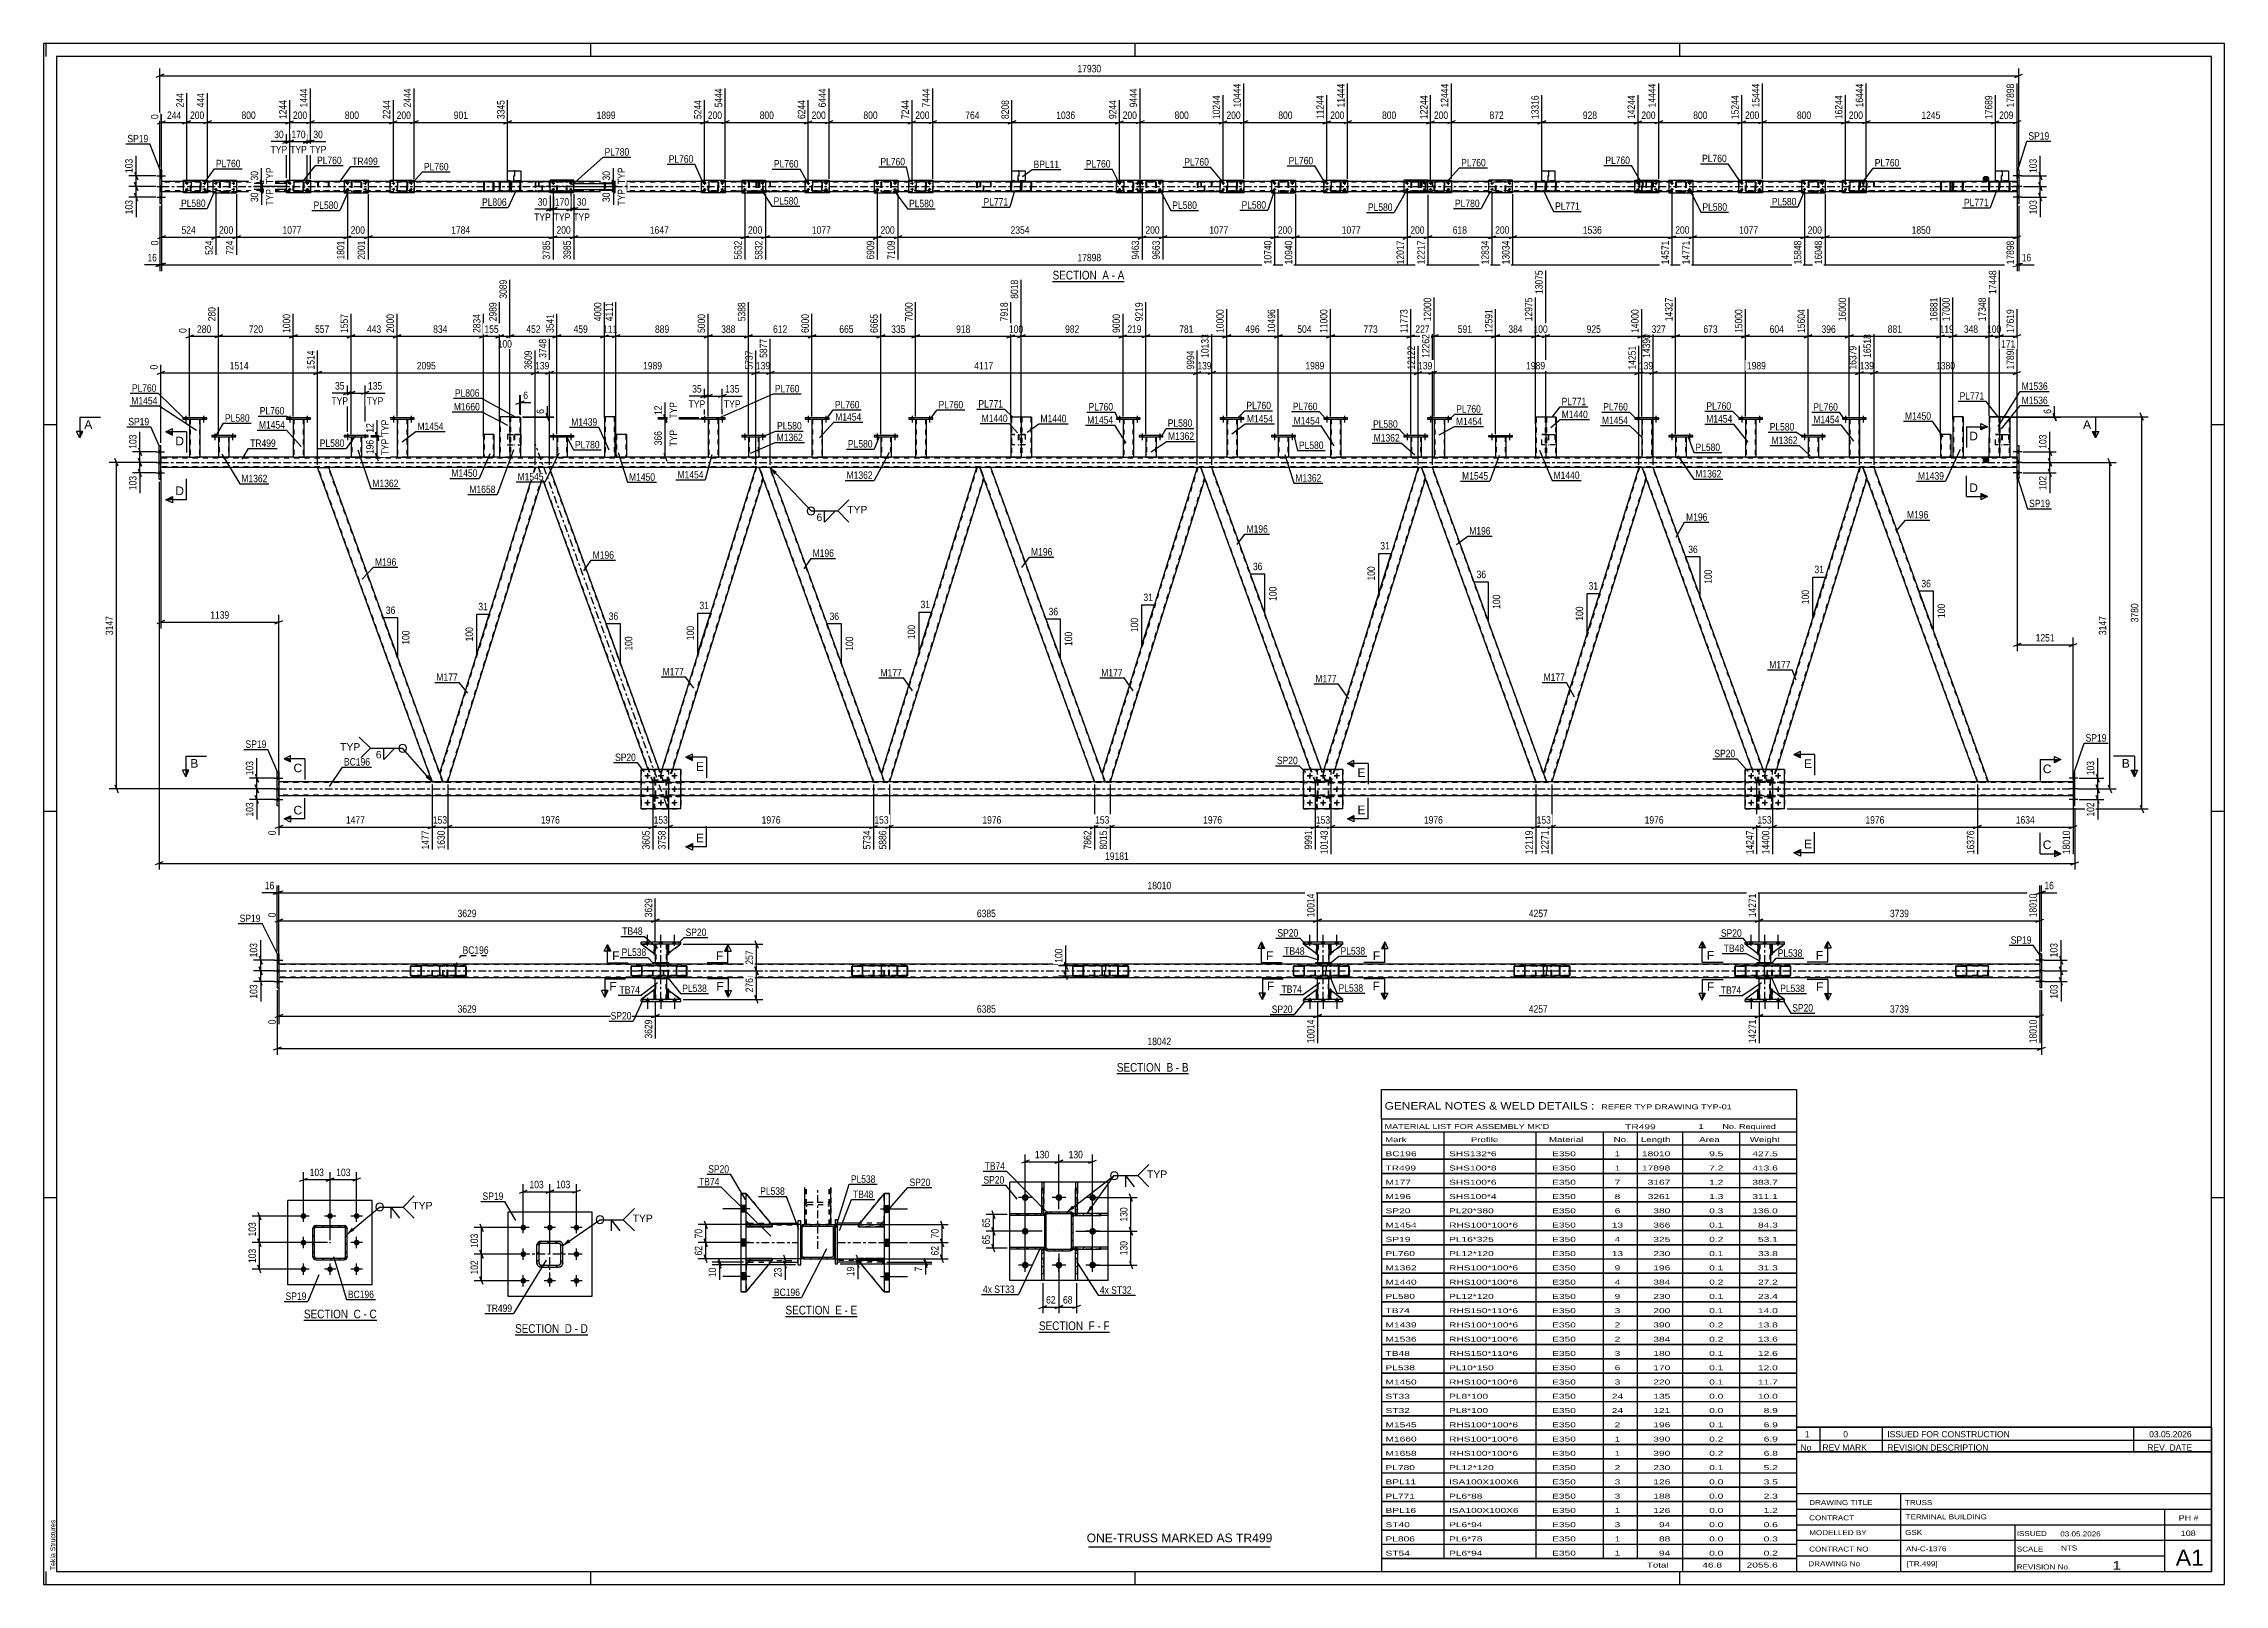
# Model space of a CAD drawing. Header units: millimetres. Extents: x -45 to 796, y -433 to 161.
import ezdxf

# ---------------------------------------------------------------- set-up
doc = ezdxf.new("R2010")
doc.units = ezdxf.units.MM
doc.linetypes.add('DXK_LINE_DOT2', pattern=[3.9198, 1.9599, -1.9599])
doc.linetypes.add('DXK_LINE_DOT3', pattern=[5.9187, 2.979, -0.9799, 0.9799, -0.9799])
doc.styles.add('Arial', font='arial.ttf', dxfattribs={"height": 0.2})
doc.styles.add('Arial Narrow', font='ARIALN.TTF', dxfattribs={"height": 0.2})

# ---------------------------------------------------------------- blocks, each defined once
blk = doc.blocks.new('Unknown-814760973-18 - 1250')
at = {"color": 6, "linetype": 'Continuous'}
blk.add_line((240.97, -329.25), (268.61, -329.25), dxfattribs=at)
at = {"color": 0, "linetype": 'Continuous'}
blk.add_wipeout([(259.08, -328.5), (259.08, -325), (240.97, -325), (240.97, -328.5)], dxfattribs=at)
blk.add_wipeout([(262.68, -328.5), (262.68, -325), (260.13, -325), (260.13, -328.5)], dxfattribs=at)
at = {"color": 7, "linetype": 'Continuous', "style": 'Arial Narrow'}
blk.add_text('SECTION ', height=3.34, dxfattribs=at).set_placement((240.97, -328.5))
at = {"color": 0, "linetype": 'Continuous'}
blk.add_wipeout([(265.01, -328.5), (265.01, -325), (263.73, -325), (263.73, -328.5)], dxfattribs=at)
blk.add_wipeout([(268.61, -328.5), (268.61, -325), (266.06, -325), (266.06, -328.5)], dxfattribs=at)
at = {"color": 7, "linetype": 'Continuous', "style": 'Arial Narrow'}
for s, p in [('E', (260.13, -328.5)), ('-', (263.73, -328.5)), ('E', (266.06, -328.5))]:
    blk.add_text(s, height=3.34, dxfattribs=at).set_placement(p)
blk = doc.blocks.new('Unknown-814760973-1133')
at = {"color": 5, "linetype": 'Continuous'}
for p, q in [((795.85, 161.43), (-45.15, 161.43)), ((-45.15, 161.43), (-45.15, -432.57)), ((-44.15, 156.43), (-44.15, 161.43)), ((165.85, 156.43), (165.85, 161.43)), ((375.85, 156.43), (375.85, 161.43)), ((585.85, 156.43), (585.85, 161.43)), ((795.85, -432.57), (795.85, 161.43)), ((790.85, 156.43), (-40.15, 156.43)), ((-40.15, 156.43), (-40.15, -427.57)), ((790.85, -427.57), (790.85, 156.43)), ((-40.15, 14.43), (-45.15, 14.43)), ((795.85, 14.43), (790.85, 14.43)), ((-40.15, -134.57), (-45.15, -134.57)), ((795.85, -134.57), (790.85, -134.57)), ((-40.15, -283.57), (-45.15, -283.57)), ((795.85, -283.57), (790.85, -283.57)), ((-44.15, -432.57), (-44.15, -427.57)), ((-40.15, -427.57), (790.85, -427.57)), ((165.85, -432.57), (165.85, -427.57)), ((375.85, -432.57), (375.85, -427.57)), ((585.85, -432.57), (585.85, -427.57)), ((-45.15, -432.57), (795.85, -432.57))]:
    blk.add_line(p, q, dxfattribs=at)
at = {"color": 174, "linetype": 'Continuous', "style": 'Arial'}
blk.add_text('Tekla Structures', height=1.9102, rotation=90, dxfattribs=at).set_placement((-40.65, -427.07))
blk = doc.blocks.new('Unknown-814760973-24110')
at = {"color": 7, "linetype": 'Continuous'}
for p, q in [((630.85, -381.51), (790.85, -381.51)), ((630.85, -381.52), (630.85, -427.57)), ((790.85, -381.57), (790.85, -427.57)), ((630.85, -397.57), (790.85, -397.57)), ((630.85, -403.57), (790.85, -403.57)), ((670.99, -397.57), (670.99, -427.57)), ((772.85, -427.51), (772.85, -403.51)), ((630.85, -409.57), (790.85, -409.57)), ((714.99, -409.57), (714.99, -427.57)), ((630.85, -415.57), (790.85, -415.57)), ((630.85, -421.57), (772.85, -421.57)), ((630.85, -427.57), (790.85, -427.57))]:
    blk.add_line(p, q, dxfattribs=at)
at = {"color": 7, "style": 'Arial Narrow'}
for s, height, width, p in [('DRAWING TITLE', 1.9089, 1.425378, (635.74, -401.96)), ('TRUSS', 1.909, 1.425378, (672.66, -401.98)), ('CONTRACT', 1.909, 1.425378, (635.74, -407.86)), ('MODELLED BY', 1.9089, 1.425378, (635.74, -413.58)), ('GSK', 1.909, 1.425378, (672.74, -413.52)), ('TERMINAL BUILDING', 1.9089, 1.425378, (672.91, -407.49)), ('ISSUED', 1.909, 1.425378, (715.79, -413.93)), ('CONTRACT NO', 1.9089, 1.425378, (635.74, -419.91)), ('AN-C-1376', 1.909, 1.425378, (673.08, -419.79)), ('SCALE', 1.909, 1.425378, (715.79, -419.92)), ('03.05.2026', 1.909, 1.425378, (732.55, -414.05)), ('A1', 6.204, 1.25, (777.09, -425.37)), ('DRAWING No', 1.909, 1.425378, (635.41, -425.57)), ('[TR.499]', 1.909, 1.425378, (673.32, -425.58)), ('REVISION No.', 1.9089, 1.425378, (715.79, -426.8)), ('1', 3.34, 1.5, (752.77, -426.89))]:
    blk.add_text(s, height=height, dxfattribs=dict(at, width=width)).set_placement(p)
at = {"color": 7, "linetype": 'Continuous', "style": 'Arial Narrow'}
for s, height, width, p in [('PH #', 2.1, 1.42538, (778.25, -408.01)), ('108', 2.1, 1.42538, (779.04, -413.91)), ('NTS', 1.909, 1.425378, (732.85, -419.51))]:
    blk.add_text(s, height=height, dxfattribs=dict(at, width=width)).set_placement(p)
blk = doc.blocks.new('Unknown-814760973-24111')
at = {"color": 7, "linetype": 'Continuous'}
for p, q in [((470.85, -241.82), (630.85, -241.82)), ((470.85, -253.07), (470.85, -241.82)), ((630.85, -241.82), (630.85, -253.07)), ((470.85, -253.07), (630.85, -253.07)), ((470.85, -253.07), (470.85, -258.07)), ((470.85, -258.07), (630.85, -258.07)), ((470.85, -258.07), (470.85, -263.07)), ((494.85, -258.07), (494.85, -263.07)), ((530.35, -258.07), (530.35, -263.07)), ((556.35, -258.07), (556.35, -263.07)), ((569.35, -258.07), (569.35, -263.07)), ((586.85, -258.07), (586.85, -263.07)), ((608.85, -258.07), (608.85, -263.07)), ((630.85, -253.07), (630.85, -258.07)), ((630.85, -258.07), (630.85, -263.07)), ((470.85, -263.07), (630.85, -263.07)), ((470.85, -263.12), (470.85, -268.52)), ((470.85, -263.12), (630.85, -263.12)), ((470.85, -268.52), (630.85, -268.52)), ((470.85, -268.62), (470.85, -274.02)), ((470.85, -268.62), (630.85, -268.62)), ((494.85, -263.07), (494.85, -268.57)), ((494.85, -268.57), (494.85, -274.07)), ((530.35, -263.07), (530.35, -268.57)), ((530.35, -268.57), (530.35, -274.07)), ((556.35, -263.07), (556.35, -268.57)), ((556.35, -268.57), (556.35, -274.07)), ((569.35, -263.07), (569.35, -268.57)), ((569.35, -268.57), (569.35, -274.07)), ((586.85, -263.07), (586.85, -268.57)), ((586.85, -268.57), (586.85, -274.07)), ((608.85, -263.07), (608.85, -268.57)), ((608.85, -268.57), (608.85, -274.07)), ((630.85, -263.12), (630.85, -268.52)), ((630.85, -268.62), (630.85, -274.02)), ((470.85, -274.02), (630.85, -274.02)), ((470.85, -274.12), (470.85, -279.52)), ((470.85, -274.12), (630.85, -274.12)), ((494.85, -274.07), (494.85, -279.57)), ((530.35, -274.07), (530.35, -279.57)), ((556.35, -274.07), (556.35, -279.57)), ((569.35, -274.07), (569.35, -279.57)), ((586.85, -274.07), (586.85, -279.57)), ((608.85, -274.07), (608.85, -279.57)), ((630.85, -274.12), (630.85, -279.52)), ((470.85, -279.52), (630.85, -279.52)), ((470.85, -279.62), (470.85, -285.02)), ((470.85, -279.62), (630.85, -279.62)), ((470.85, -285.02), (630.85, -285.02)), ((470.85, -285.12), (470.85, -290.52)), ((470.85, -285.12), (630.85, -285.12)), ((494.85, -279.57), (494.85, -285.07)), ((494.85, -285.07), (494.85, -290.57)), ((530.35, -279.57), (530.35, -285.07)), ((530.35, -285.07), (530.35, -290.57)), ((556.35, -279.57), (556.35, -285.07)), ((556.35, -285.07), (556.35, -290.57)), ((569.35, -279.57), (569.35, -285.07)), ((569.35, -285.07), (569.35, -290.57)), ((586.85, -279.57), (586.85, -285.07)), ((586.85, -285.07), (586.85, -290.57)), ((608.85, -279.57), (608.85, -285.07)), ((608.85, -285.07), (608.85, -290.57)), ((630.85, -279.62), (630.85, -285.02)), ((630.85, -285.12), (630.85, -290.52)), ((470.85, -290.52), (630.85, -290.52)), ((470.85, -290.62), (470.85, -296.02)), ((470.85, -290.62), (630.85, -290.62)), ((494.85, -290.57), (494.85, -296.07)), ((530.35, -290.57), (530.35, -296.07)), ((556.35, -290.57), (556.35, -296.07)), ((569.35, -290.57), (569.35, -296.07)), ((586.85, -290.57), (586.85, -296.07)), ((608.85, -290.57), (608.85, -296.07)), ((630.85, -290.62), (630.85, -296.02)), ((470.85, -296.02), (630.85, -296.02)), ((470.85, -296.12), (470.85, -301.52)), ((470.85, -296.12), (630.85, -296.12)), ((470.85, -301.52), (630.85, -301.52)), ((470.85, -301.62), (470.85, -307.02)), ((470.85, -301.62), (630.85, -301.62)), ((494.85, -296.07), (494.85, -301.57)), ((494.85, -301.57), (494.85, -307.07)), ((530.35, -296.07), (530.35, -301.57)), ((530.35, -301.57), (530.35, -307.07)), ((556.35, -296.07), (556.35, -301.57)), ((556.35, -301.57), (556.35, -307.07)), ((569.35, -296.07), (569.35, -301.57)), ((569.35, -301.57), (569.35, -307.07)), ((586.85, -296.07), (586.85, -301.57)), ((586.85, -301.57), (586.85, -307.07)), ((608.85, -296.07), (608.85, -301.57)), ((608.85, -301.57), (608.85, -307.07)), ((630.85, -296.12), (630.85, -301.52)), ((630.85, -301.62), (630.85, -307.02)), ((470.85, -307.02), (630.85, -307.02)), ((470.85, -307.12), (470.85, -312.52)), ((470.85, -307.12), (630.85, -307.12)), ((494.85, -307.07), (494.85, -312.57)), ((530.35, -307.07), (530.35, -312.57)), ((556.35, -307.07), (556.35, -312.57)), ((569.35, -307.07), (569.35, -312.57)), ((586.85, -307.07), (586.85, -312.57)), ((608.85, -307.07), (608.85, -312.57)), ((630.85, -307.12), (630.85, -312.52)), ((470.85, -312.52), (630.85, -312.52)), ((470.85, -312.62), (470.85, -318.02)), ((470.85, -312.62), (630.85, -312.62)), ((470.85, -318.02), (630.85, -318.02)), ((470.85, -318.12), (470.85, -323.52)), ((470.85, -318.12), (630.85, -318.12)), ((494.85, -312.57), (494.85, -318.07)), ((494.85, -318.07), (494.85, -323.57)), ((530.35, -312.57), (530.35, -318.07)), ((530.35, -318.07), (530.35, -323.57)), ((556.35, -312.57), (556.35, -318.07)), ((556.35, -318.07), (556.35, -323.57)), ((569.35, -312.57), (569.35, -318.07)), ((569.35, -318.07), (569.35, -323.57)), ((586.85, -312.57), (586.85, -318.07)), ((586.85, -318.07), (586.85, -323.57)), ((608.85, -312.57), (608.85, -318.07)), ((608.85, -318.07), (608.85, -323.57)), ((630.85, -312.62), (630.85, -318.02)), ((630.85, -318.12), (630.85, -323.52)), ((470.85, -323.52), (630.85, -323.52)), ((470.85, -323.62), (470.85, -329.02)), ((470.85, -323.62), (630.85, -323.62)), ((494.85, -323.57), (494.85, -329.07)), ((530.35, -323.57), (530.35, -329.07)), ((556.35, -323.57), (556.35, -329.07)), ((569.35, -323.57), (569.35, -329.07)), ((586.85, -323.57), (586.85, -329.07)), ((608.85, -323.57), (608.85, -329.07)), ((630.85, -323.62), (630.85, -329.02)), ((470.85, -329.02), (630.85, -329.02)), ((470.85, -329.12), (470.85, -334.52)), ((470.85, -329.12), (630.85, -329.12)), ((470.85, -334.52), (630.85, -334.52)), ((470.85, -334.62), (470.85, -340.02)), ((470.85, -334.62), (630.85, -334.62)), ((494.85, -329.07), (494.85, -334.57)), ((494.85, -334.57), (494.85, -340.07)), ((530.35, -329.07), (530.35, -334.57)), ((530.35, -334.57), (530.35, -340.07)), ((556.35, -329.07), (556.35, -334.57)), ((556.35, -334.57), (556.35, -340.07)), ((569.35, -329.07), (569.35, -334.57)), ((569.35, -334.57), (569.35, -340.07)), ((586.85, -329.07), (586.85, -334.57)), ((586.85, -334.57), (586.85, -340.07)), ((608.85, -329.07), (608.85, -334.57)), ((608.85, -334.57), (608.85, -340.07)), ((630.85, -329.12), (630.85, -334.52)), ((630.85, -334.62), (630.85, -340.02)), ((470.85, -340.02), (630.85, -340.02)), ((470.85, -340.12), (470.85, -345.52)), ((470.85, -340.12), (630.85, -340.12)), ((494.85, -340.07), (494.85, -345.57)), ((530.35, -340.07), (530.35, -345.57)), ((556.35, -340.07), (556.35, -345.57)), ((569.35, -340.07), (569.35, -345.57)), ((586.85, -340.07), (586.85, -345.57)), ((608.85, -340.07), (608.85, -345.57)), ((630.85, -340.12), (630.85, -345.52)), ((470.85, -345.52), (630.85, -345.52)), ((470.85, -345.62), (470.85, -351.02)), ((470.85, -345.62), (630.85, -345.62)), ((470.85, -351.02), (630.85, -351.02)), ((470.85, -351.12), (470.85, -356.52)), ((470.85, -351.12), (630.85, -351.12)), ((494.85, -345.57), (494.85, -351.07)), ((494.85, -351.07), (494.85, -356.57)), ((530.35, -345.57), (530.35, -351.07)), ((530.35, -351.07), (530.35, -356.57)), ((556.35, -345.57), (556.35, -351.07)), ((556.35, -351.07), (556.35, -356.57)), ((569.35, -345.57), (569.35, -351.07)), ((569.35, -351.07), (569.35, -356.57)), ((586.85, -345.57), (586.85, -351.07)), ((586.85, -351.07), (586.85, -356.57)), ((608.85, -345.57), (608.85, -351.07)), ((608.85, -351.07), (608.85, -356.57)), ((630.85, -345.62), (630.85, -351.02)), ((630.85, -351.12), (630.85, -356.52)), ((470.85, -356.52), (630.85, -356.52)), ((470.85, -356.62), (470.85, -362.02)), ((470.85, -356.62), (630.85, -356.62)), ((494.85, -356.57), (494.85, -362.07)), ((530.35, -356.57), (530.35, -362.07)), ((556.35, -356.57), (556.35, -362.07)), ((569.35, -356.57), (569.35, -362.07)), ((586.85, -356.57), (586.85, -362.07)), ((608.85, -356.57), (608.85, -362.07)), ((630.85, -356.62), (630.85, -362.02)), ((470.85, -362.02), (630.85, -362.02)), ((470.85, -362.12), (470.85, -367.52)), ((470.85, -362.12), (630.85, -362.12)), ((470.85, -367.52), (630.85, -367.52)), ((470.85, -367.62), (470.85, -373.02)), ((470.85, -367.62), (630.85, -367.62)), ((494.85, -362.07), (494.85, -367.57)), ((494.85, -367.57), (494.85, -373.07)), ((530.35, -362.07), (530.35, -367.57)), ((530.35, -367.57), (530.35, -373.07)), ((556.35, -362.07), (556.35, -367.57)), ((556.35, -367.57), (556.35, -373.07)), ((569.35, -362.07), (569.35, -367.57)), ((569.35, -367.57), (569.35, -373.07)), ((586.85, -362.07), (586.85, -367.57)), ((586.85, -367.57), (586.85, -373.07)), ((608.85, -362.07), (608.85, -367.57)), ((608.85, -367.57), (608.85, -373.07)), ((630.85, -362.12), (630.85, -367.52)), ((630.85, -367.62), (630.85, -373.02)), ((470.85, -373.02), (630.85, -373.02)), ((470.85, -373.12), (470.85, -378.52)), ((470.85, -373.12), (630.85, -373.12)), ((494.85, -373.07), (494.85, -378.57)), ((530.35, -373.07), (530.35, -378.57)), ((556.35, -373.07), (556.35, -378.57)), ((569.35, -373.07), (569.35, -378.57)), ((586.85, -373.07), (586.85, -378.57)), ((608.85, -373.07), (608.85, -378.57)), ((630.85, -373.12), (630.85, -378.52)), ((470.85, -378.52), (630.85, -378.52)), ((470.85, -378.62), (470.85, -384.02)), ((470.85, -378.62), (630.85, -378.62)), ((470.85, -384.02), (630.85, -384.02)), ((470.85, -384.12), (470.85, -389.52)), ((470.85, -384.12), (630.85, -384.12)), ((494.85, -378.57), (494.85, -384.07)), ((494.85, -384.07), (494.85, -389.57)), ((530.35, -378.57), (530.35, -384.07)), ((530.35, -384.07), (530.35, -389.57)), ((556.35, -378.57), (556.35, -384.07)), ((556.35, -384.07), (556.35, -389.57)), ((569.35, -378.57), (569.35, -384.07)), ((569.35, -384.07), (569.35, -389.57)), ((586.85, -378.57), (586.85, -384.07)), ((586.85, -384.07), (586.85, -389.57)), ((608.85, -378.57), (608.85, -384.07)), ((608.85, -384.07), (608.85, -389.57)), ((630.85, -378.62), (630.85, -384.02)), ((630.85, -384.12), (630.85, -389.52)), ((470.85, -389.52), (630.85, -389.52)), ((470.85, -389.62), (470.85, -395.02)), ((470.85, -389.62), (630.85, -389.62)), ((470.85, -395.02), (630.85, -395.02)), ((470.85, -395.12), (470.85, -400.52)), ((470.85, -395.12), (630.85, -395.12)), ((494.85, -389.57), (494.85, -395.07)), ((494.85, -395.07), (494.85, -400.57)), ((530.35, -389.57), (530.35, -395.07)), ((530.35, -395.07), (530.35, -400.57)), ((556.35, -389.57), (556.35, -395.07)), ((556.35, -395.07), (556.35, -400.57)), ((569.35, -389.57), (569.35, -395.07)), ((569.35, -395.07), (569.35, -400.57)), ((586.85, -389.57), (586.85, -395.07)), ((586.85, -395.07), (586.85, -400.57)), ((608.85, -389.57), (608.85, -395.07)), ((608.85, -395.07), (608.85, -400.57)), ((630.85, -389.62), (630.85, -395.02)), ((630.85, -395.12), (630.85, -400.52)), ((470.85, -400.52), (630.85, -400.52)), ((470.85, -400.62), (470.85, -406.02)), ((470.85, -400.62), (630.85, -400.62)), ((494.85, -400.57), (494.85, -406.07)), ((530.35, -400.57), (530.35, -406.07)), ((556.35, -400.57), (556.35, -406.07)), ((569.35, -400.57), (569.35, -406.07)), ((586.85, -400.57), (586.85, -406.07)), ((608.85, -400.57), (608.85, -406.07)), ((630.85, -400.62), (630.85, -406.02)), ((470.85, -406.02), (630.85, -406.02)), ((470.85, -406.12), (470.85, -411.52)), ((470.85, -406.12), (630.85, -406.12)), ((470.85, -411.52), (630.85, -411.52)), ((470.85, -411.62), (470.85, -417.02)), ((470.85, -411.62), (630.85, -411.62)), ((494.85, -406.07), (494.85, -411.57)), ((494.85, -411.57), (494.85, -417.07)), ((530.35, -406.07), (530.35, -411.57)), ((530.35, -411.57), (530.35, -417.07)), ((556.35, -406.07), (556.35, -411.57)), ((556.35, -411.57), (556.35, -417.07)), ((569.35, -406.07), (569.35, -411.57)), ((569.35, -411.57), (569.35, -417.07)), ((586.85, -406.07), (586.85, -411.57)), ((586.85, -411.57), (586.85, -417.07)), ((608.85, -406.07), (608.85, -411.57)), ((608.85, -411.57), (608.85, -417.07)), ((630.85, -406.12), (630.85, -411.52)), ((630.85, -411.62), (630.85, -417.02)), ((470.85, -417.02), (630.85, -417.02)), ((470.85, -417.12), (470.85, -422.52)), ((470.85, -417.12), (630.85, -417.12)), ((494.85, -417.07), (494.85, -422.57)), ((530.35, -417.07), (530.35, -422.57)), ((556.35, -417.07), (556.35, -422.57)), ((569.35, -417.07), (569.35, -422.57)), ((586.85, -417.07), (586.85, -422.57)), ((608.85, -417.07), (608.85, -422.57)), ((630.85, -417.12), (630.85, -422.52)), ((470.85, -422.52), (630.85, -422.52)), ((470.85, -422.57), (630.85, -422.57)), ((470.85, -422.57), (470.85, -427.57)), ((470.85, -427.57), (630.85, -427.57)), ((586.85, -422.57), (586.85, -427.57)), ((608.85, -422.57), (608.85, -427.57)), ((630.85, -422.57), (630.85, -427.57))]:
    blk.add_line(p, q, dxfattribs=at)
at = {"color": 7, "style": 'Arial Narrow'}
for s, height, width, p in [('GENERAL NOTES & WELD DETAILS :', 2.8633, 1.4, (472.01, -249.51)), ('REFER TYP DRAWING TYP-01', 1.9089, 1.6, (555.55, -249.41)), ("MATERIAL LIST FOR ASSEMBLY MK'D", 1.9089, 1.6, (472.01, -257.01)), ('Mark', 1.909, 1.7, (472.19, -262.07)), ('Profile', 1.909, 1.7, (505.27, -262.07)), ('Material', 1.909, 1.7, (535.4, -262.01)), ('No.', 1.909, 1.7, (560.35, -262.01)), ('TR499', 1.909, 1.794707, (564.76, -257.1)), ('Length', 1.909, 1.7, (570.85, -262.01)), ('1', 1.91, 1.794707, (592.94, -257.01)), ('Area', 1.909, 1.7, (593.35, -262.01)), ('No. Required', 1.9089, 1.6, (602.27, -257.01)), ('Weight', 1.909, 1.7, (612.85, -262.01))]:
    blk.add_text(s, height=height, dxfattribs=dict(at, width=width)).set_placement(p)
at = {"color": 7, "linetype": 'Continuous', "style": 'Arial Narrow'}
for s, height, width, p in [('BC196', 1.909, 1.794707, (472.35, -267.5)), ('SHS132*6', 1.909, 1.794707, (496.85, -267.5)), ('E350', 1.909, 1.794707, (536.6, -267.5)), ('1', 1.91, 1.794707, (560.71, -267.5)), ('18010', 1.909, 1.794707, (571.25, -267.5)), ('9.5', 1.909, 1.794707, (597.17, -267.5)), ('427.5', 1.909, 1.794707, (613.81, -267.5)), ('TR499', 1.909, 1.794707, (472.35, -273)), ('M177', 1.909, 1.794707, (472.35, -278.5)), ('SHS100*8', 1.909, 1.794707, (496.85, -273)), ('SHS100*6', 1.909, 1.794707, (496.85, -278.5)), ('E350', 1.909, 1.794707, (536.6, -273)), ('E350', 1.909, 1.794707, (536.6, -278.5)), ('7', 1.91, 1.794707, (560.71, -278.5)), ('1', 1.91, 1.794707, (560.71, -273)), ('17898', 1.909, 1.794707, (571.25, -273)), ('3167', 1.909, 1.794707, (573.44, -278.5)), ('7.2', 1.909, 1.794707, (597.17, -273)), ('1.2', 1.909, 1.794707, (597.17, -278.5)), ('413.6', 1.909, 1.794707, (613.81, -273)), ('383.7', 1.909, 1.794707, (613.81, -278.5)), ('M196', 1.909, 1.794707, (472.35, -284)), ('SHS100*4', 1.909, 1.794707, (496.85, -284)), ('E350', 1.909, 1.794707, (536.6, -284)), ('8', 1.91, 1.794707, (560.71, -284)), ('3261', 1.909, 1.794707, (573.44, -284)), ('1.3', 1.909, 1.794707, (597.17, -284)), ('311.1', 1.909, 1.794707, (613.81, -284)), ('SP20', 1.909, 1.794707, (472.35, -289.5)), ('M1454', 1.909, 1.794707, (472.35, -295)), ('PL20*380', 1.909, 1.794707, (496.85, -289.5)), ('RHS100*100*6', 1.9089, 1.794707, (496.85, -295)), ('E350', 1.909, 1.794707, (536.6, -289.5)), ('E350', 1.909, 1.794707, (536.6, -295)), ('13', 1.909, 1.794707, (559.62, -295)), ('6', 1.91, 1.794707, (560.71, -289.5)), ('380', 1.909, 1.794707, (575.63, -289.5)), ('366', 1.909, 1.794707, (575.63, -295)), ('0.3', 1.909, 1.794707, (597.17, -289.5)), ('0.1', 1.909, 1.794707, (597.17, -295)), ('136.0', 1.909, 1.794707, (613.81, -289.5)), ('84.3', 1.909, 1.794707, (616, -295)), ('SP19', 1.909, 1.794707, (472.35, -300.5)), ('PL16*325', 1.909, 1.794707, (496.85, -300.5)), ('E350', 1.909, 1.794707, (536.6, -300.5)), ('4', 1.91, 1.794707, (560.71, -300.5)), ('325', 1.909, 1.794707, (575.63, -300.5)), ('0.2', 1.909, 1.794707, (597.17, -300.5)), ('53.1', 1.909, 1.794707, (616, -300.5)), ('PL760', 1.909, 1.794707, (472.35, -306)), ('M1362', 1.909, 1.794707, (472.35, -311.5)), ('PL12*120', 1.909, 1.794707, (496.85, -306)), ('RHS100*100*6', 1.9089, 1.794707, (496.85, -311.5)), ('E350', 1.909, 1.794707, (536.6, -306)), ('E350', 1.909, 1.794707, (536.6, -311.5)), ('13', 1.909, 1.794707, (559.62, -306)), ('9', 1.91, 1.794707, (560.71, -311.5)), ('230', 1.909, 1.794707, (575.63, -306)), ('196', 1.909, 1.794707, (575.63, -311.5)), ('0.1', 1.909, 1.794707, (597.17, -306)), ('0.1', 1.909, 1.794707, (597.17, -311.5)), ('33.8', 1.909, 1.794707, (616, -306)), ('31.3', 1.909, 1.794707, (616, -311.5)), ('M1440', 1.909, 1.794707, (472.35, -317)), ('RHS100*100*6', 1.9089, 1.794707, (496.85, -317)), ('E350', 1.909, 1.794707, (536.6, -317)), ('4', 1.91, 1.794707, (560.71, -317)), ('384', 1.909, 1.794707, (575.63, -317)), ('0.2', 1.909, 1.794707, (597.17, -317)), ('27.2', 1.909, 1.794707, (616, -317)), ('TB74', 1.909, 1.794707, (472.35, -328)), ('PL580', 1.909, 1.794707, (472.35, -322.5)), ('PL12*120', 1.909, 1.794707, (496.85, -322.5)), ('RHS150*110*6', 1.9089, 1.794707, (496.85, -328)), ('E350', 1.909, 1.794707, (536.6, -322.5)), ('E350', 1.909, 1.794707, (536.6, -328)), ('3', 1.91, 1.794707, (560.71, -328)), ('9', 1.91, 1.794707, (560.71, -322.5)), ('230', 1.909, 1.794707, (575.63, -322.5)), ('200', 1.909, 1.794707, (575.63, -328)), ('0.1', 1.909, 1.794707, (597.17, -322.5)), ('0.1', 1.909, 1.794707, (597.17, -328)), ('23.4', 1.909, 1.794707, (616, -322.5)), ('14.0', 1.909, 1.794707, (616, -328)), ('M1439', 1.909, 1.794707, (472.35, -333.5)), ('RHS100*100*6', 1.9089, 1.794707, (496.85, -333.5)), ('E350', 1.909, 1.794707, (536.6, -333.5)), ('2', 1.91, 1.794707, (560.71, -333.5)), ('390', 1.909, 1.794707, (575.63, -333.5)), ('0.2', 1.909, 1.794707, (597.17, -333.5)), ('13.8', 1.909, 1.794707, (616, -333.5)), ('TB48', 1.909, 1.794707, (472.35, -344.5)), ('M1536', 1.909, 1.794707, (472.35, -339)), ('RHS100*100*6', 1.9089, 1.794707, (496.85, -339)), ('RHS150*110*6', 1.9089, 1.794707, (496.85, -344.5)), ('E350', 1.909, 1.794707, (536.6, -339)), ('E350', 1.909, 1.794707, (536.6, -344.5)), ('3', 1.91, 1.794707, (560.71, -344.5)), ('2', 1.91, 1.794707, (560.71, -339)), ('384', 1.909, 1.794707, (575.63, -339)), ('180', 1.909, 1.794707, (575.63, -344.5)), ('0.2', 1.909, 1.794707, (597.17, -339)), ('0.1', 1.909, 1.794707, (597.17, -344.5)), ('13.6', 1.909, 1.794707, (616, -339)), ('12.6', 1.909, 1.794707, (616, -344.5)), ('PL538', 1.909, 1.794707, (472.35, -350)), ('PL10*150', 1.909, 1.794707, (496.85, -350)), ('E350', 1.909, 1.794707, (536.6, -350)), ('6', 1.91, 1.794707, (560.71, -350)), ('170', 1.909, 1.794707, (575.63, -350)), ('0.1', 1.909, 1.794707, (597.17, -350)), ('12.0', 1.909, 1.794707, (616, -350)), ('ST33', 1.909, 1.794707, (472.35, -361)), ('M1450', 1.909, 1.794707, (472.35, -355.5)), ('RHS100*100*6', 1.9089, 1.794707, (496.85, -355.5)), ('PL8*100', 1.909, 1.794707, (496.85, -361)), ('E350', 1.909, 1.794707, (536.6, -355.5)), ('E350', 1.909, 1.794707, (536.6, -361)), ('24', 1.909, 1.794707, (559.62, -361)), ('3', 1.91, 1.794707, (560.71, -355.5)), ('220', 1.909, 1.794707, (575.63, -355.5)), ('135', 1.909, 1.794707, (575.63, -361)), ('0.1', 1.909, 1.794707, (597.17, -355.5)), ('0.0', 1.909, 1.794707, (597.17, -361)), ('11.7', 1.909, 1.794707, (616, -355.5)), ('10.0', 1.909, 1.794707, (616, -361)), ('ST32', 1.909, 1.794707, (472.35, -366.5)), ('PL8*100', 1.909, 1.794707, (496.85, -366.5)), ('E350', 1.909, 1.794707, (536.6, -366.5)), ('24', 1.909, 1.794707, (559.62, -366.5)), ('121', 1.909, 1.794707, (575.63, -366.5)), ('0.0', 1.909, 1.794707, (597.17, -366.5)), ('8.9', 1.909, 1.794707, (618.19, -366.5)), ('M1545', 1.909, 1.794707, (472.35, -372)), ('M1660', 1.909, 1.794707, (472.35, -377.5)), ('RHS100*100*6', 1.9089, 1.794707, (496.85, -372)), ('RHS100*100*6', 1.9089, 1.794707, (496.85, -377.5)), ('E350', 1.909, 1.794707, (536.6, -372)), ('E350', 1.909, 1.794707, (536.6, -377.5)), ('2', 1.91, 1.794707, (560.71, -372)), ('1', 1.91, 1.794707, (560.71, -377.5)), ('390', 1.909, 1.794707, (575.63, -377.5)), ('196', 1.909, 1.794707, (575.63, -372)), ('0.1', 1.909, 1.794707, (597.17, -372)), ('0.2', 1.909, 1.794707, (597.17, -377.5)), ('6.9', 1.909, 1.794707, (618.19, -372)), ('6.9', 1.909, 1.794707, (618.19, -377.5)), ('M1658', 1.909, 1.794707, (472.35, -383)), ('PL780', 1.909, 1.794707, (472.35, -388.5)), ('RHS100*100*6', 1.9089, 1.794707, (496.85, -383)), ('PL12*120', 1.909, 1.794707, (496.85, -388.5)), ('E350', 1.909, 1.794707, (536.6, -383)), ('E350', 1.909, 1.794707, (536.6, -388.5)), ('2', 1.91, 1.794707, (560.71, -388.5)), ('1', 1.91, 1.794707, (560.71, -383)), ('390', 1.909, 1.794707, (575.63, -383)), ('230', 1.909, 1.794707, (575.63, -388.5)), ('0.2', 1.909, 1.794707, (597.17, -383)), ('0.1', 1.909, 1.794707, (597.17, -388.5)), ('5.2', 1.909, 1.794707, (618.19, -388.5)), ('6.8', 1.909, 1.794707, (618.19, -383)), ('BPL11', 1.909, 1.794707, (472.35, -394)), ('ISA100X100X6', 1.9089, 1.794707, (496.85, -394)), ('E350', 1.909, 1.794707, (536.6, -394)), ('3', 1.91, 1.794707, (560.71, -394)), ('126', 1.909, 1.794707, (575.63, -394)), ('0.0', 1.909, 1.794707, (597.17, -394)), ('3.5', 1.909, 1.794707, (618.19, -394)), ('PL771', 1.909, 1.794707, (472.35, -399.5)), ('BPL16', 1.909, 1.794707, (472.35, -405)), ('PL6*88', 1.909, 1.794707, (496.85, -399.5)), ('ISA100X100X6', 1.9089, 1.794707, (496.85, -405)), ('E350', 1.909, 1.794707, (536.6, -399.5)), ('E350', 1.909, 1.794707, (536.6, -405)), ('3', 1.91, 1.794707, (560.71, -399.5)), ('1', 1.91, 1.794707, (560.71, -405)), ('188', 1.909, 1.794707, (575.63, -399.5)), ('126', 1.909, 1.794707, (575.63, -405)), ('0.0', 1.909, 1.794707, (597.17, -399.5)), ('0.0', 1.909, 1.794707, (597.17, -405)), ('2.3', 1.909, 1.794707, (618.19, -399.5)), ('1.2', 1.909, 1.794707, (618.19, -405)), ('ST40', 1.909, 1.794707, (472.35, -410.5)), ('PL6*94', 1.909, 1.794707, (496.85, -410.5)), ('E350', 1.909, 1.794707, (536.6, -410.5)), ('3', 1.91, 1.794707, (560.71, -410.5)), ('94', 1.909, 1.794707, (577.81, -410.5)), ('0.0', 1.909, 1.794707, (597.17, -410.5)), ('0.6', 1.909, 1.794707, (618.19, -410.5)), ('ST54', 1.909, 1.794707, (472.35, -421.5)), ('PL806', 1.909, 1.794707, (472.35, -416)), ('PL6*78', 1.909, 1.794707, (496.85, -416)), ('PL6*94', 1.909, 1.794707, (496.85, -421.5)), ('E350', 1.909, 1.794707, (536.6, -416)), ('E350', 1.909, 1.794707, (536.6, -421.5)), ('1', 1.91, 1.794707, (560.71, -416)), ('1', 1.91, 1.794707, (560.71, -421.5)), ('88', 1.909, 1.794707, (577.81, -416)), ('94', 1.909, 1.794707, (577.81, -421.5)), ('0.0', 1.909, 1.794707, (597.17, -416)), ('0.0', 1.909, 1.794707, (597.17, -421.5)), ('0.3', 1.909, 1.794707, (618.19, -416)), ('0.2', 1.909, 1.794707, (618.19, -421.5)), ('Total', 1.909, 1.7, (573.19, -426.07)), ('46.8', 1.909, 1.794707, (594.5, -426.07)), ('2055.6', 1.909, 1.794707, (611.62, -426.07))]:
    blk.add_text(s, height=height, dxfattribs=dict(at, width=width)).set_placement(p)
blk = doc.blocks.new('Unknown-814760973-24112')
at = {"color": 7, "linetype": 'Continuous'}
blk.add_line((357.85, -418.07), (427.85, -418.07), dxfattribs=at)
at = {"color": 7, "style": 'Arial'}
blk.add_text('ONE-TRUSS MARKED AS TR499', height=3.3428, dxfattribs=at).set_placement((357.1, -416.32))
blk = doc.blocks.new('Unknown-814760973-24113')
at = {"color": 7, "linetype": 'Continuous'}
for p, q in [((630.85, -372.01), (790.85, -372.01)), ((790.85, -372.01), (630.85, -372.01)), ((630.85, -372.01), (630.85, -377.01)), ((630.85, -377.01), (790.85, -377.01)), ((630.85, -377.01), (630.85, -381.51)), ((630.85, -377.01), (790.85, -377.01)), ((639.85, -372.01), (639.85, -377.01)), ((639.85, -377.01), (639.85, -381.51)), ((663.85, -372.01), (663.85, -377.01)), ((663.85, -377.01), (663.85, -381.51)), ((760.85, -372.01), (760.85, -377.01)), ((760.85, -377.01), (760.85, -381.51)), ((790.85, -372.01), (790.85, -377.01)), ((790.85, -377.01), (790.85, -381.51)), ((790.85, -381.51), (630.85, -381.51))]:
    blk.add_line(p, q, dxfattribs=at)
at = {"color": 7, "linetype": 'Continuous', "style": 'Arial Narrow'}
for s, height, width, p in [('1', 2.39, 1.196471, (634.01, -375.87)), ('0', 2.39, 1.196471, (648.86, -375.87)), ('ISSUED FOR CONSTRUCTION', 2.3861, 1.196471, (665.85, -375.87)), ('03.05.2026', 2.386, 1.196471, (766.85, -375.87)), ('No', 2.386, 1.2, (632.4, -381.01)), ('REV MARK', 2.386, 1.2, (640.85, -381.01)), ('REVISION DESCRIPTION', 2.3861, 1.2, (665.85, -381.01)), ('REV. DATE', 2.386, 1.2, (766.14, -381.01))]:
    blk.add_text(s, height=height, dxfattribs=dict(at, width=width)).set_placement(p)
blk = doc.blocks.new('Unknown-814760973-11 - 2588')
at = {"color": 6, "linetype": 'Continuous'}
blk.add_line((343.98, 69.76), (371.62, 69.76), dxfattribs=at)
at = {"color": 0, "linetype": 'Continuous'}
blk.add_wipeout([(362.09, 70.51), (362.09, 74.01), (343.98, 74.01), (343.98, 70.51)], dxfattribs=at)
blk.add_wipeout([(365.69, 70.51), (365.69, 74.01), (363.14, 74.01), (363.14, 70.51)], dxfattribs=at)
at = {"color": 7, "linetype": 'Continuous', "style": 'Arial Narrow'}
blk.add_text('SECTION ', height=3.34, dxfattribs=at).set_placement((343.98, 70.51))
at = {"color": 0, "linetype": 'Continuous'}
blk.add_wipeout([(368.02, 70.51), (368.02, 74.01), (366.74, 74.01), (366.74, 70.51)], dxfattribs=at)
blk.add_wipeout([(371.62, 70.51), (371.62, 74.01), (369.07, 74.01), (369.07, 70.51)], dxfattribs=at)
at = {"color": 7, "linetype": 'Continuous', "style": 'Arial Narrow'}
for s, p in [('A', (363.14, 70.51)), ('-', (366.74, 70.51)), ('A', (369.07, 70.51))]:
    blk.add_text(s, height=3.34, dxfattribs=at).set_placement(p)
blk = doc.blocks.new('Unknown-814760973-12 - 5989')
at = {"color": 6, "linetype": 'Continuous'}
blk.add_line((368.73, -235.67), (396.38, -235.67), dxfattribs=at)
at = {"color": 0, "linetype": 'Continuous'}
blk.add_wipeout([(386.84, -234.92), (386.84, -231.42), (368.73, -231.42), (368.73, -234.92)], dxfattribs=at)
blk.add_wipeout([(390.45, -234.92), (390.45, -231.42), (387.89, -231.42), (387.89, -234.92)], dxfattribs=at)
at = {"color": 7, "linetype": 'Continuous', "style": 'Arial Narrow'}
blk.add_text('SECTION ', height=3.34, dxfattribs=at).set_placement((368.73, -234.92))
at = {"color": 0, "linetype": 'Continuous'}
blk.add_wipeout([(392.77, -234.92), (392.77, -231.42), (391.5, -231.42), (391.5, -234.92)], dxfattribs=at)
blk.add_wipeout([(396.38, -234.92), (396.38, -231.42), (393.82, -231.42), (393.82, -234.92)], dxfattribs=at)
at = {"color": 7, "linetype": 'Continuous', "style": 'Arial Narrow'}
for s, p in [('B', (387.89, -234.92)), ('-', (391.5, -234.92)), ('B', (393.82, -234.92))]:
    blk.add_text(s, height=3.34, dxfattribs=at).set_placement(p)
blk = doc.blocks.new('Unknown-814760973-15 - 6596')
at = {"color": 6, "linetype": 'Continuous'}
blk.add_line((55.24, -330.74), (83.31, -330.74), dxfattribs=at)
at = {"color": 0, "linetype": 'Continuous'}
blk.add_wipeout([(73.35, -329.99), (73.35, -326.49), (55.24, -326.49), (55.24, -329.99)], dxfattribs=at)
blk.add_wipeout([(77.17, -329.99), (77.17, -326.49), (74.4, -326.49), (74.4, -329.99)], dxfattribs=at)
at = {"color": 7, "linetype": 'Continuous', "style": 'Arial Narrow'}
blk.add_text('SECTION ', height=3.34, dxfattribs=at).set_placement((55.24, -329.99))
at = {"color": 0, "linetype": 'Continuous'}
blk.add_wipeout([(79.49, -329.99), (79.49, -326.49), (78.22, -326.49), (78.22, -329.99)], dxfattribs=at)
blk.add_wipeout([(83.31, -329.99), (83.31, -326.49), (80.54, -326.49), (80.54, -329.99)], dxfattribs=at)
at = {"color": 7, "linetype": 'Continuous', "style": 'Arial Narrow'}
for s, p in [('C', (74.4, -329.99)), ('C', (80.54, -329.99)), ('-', (78.22, -329.99))]:
    blk.add_text(s, height=3.34, dxfattribs=at).set_placement(p)
blk = doc.blocks.new('Unknown-814760973-16 - 1649')
at = {"color": 6, "linetype": 'Continuous'}
blk.add_line((136.67, -336.35), (164.74, -336.35), dxfattribs=at)
at = {"color": 0, "linetype": 'Continuous'}
blk.add_wipeout([(154.78, -335.6), (154.78, -332.1), (136.67, -332.1), (136.67, -335.6)], dxfattribs=at)
blk.add_wipeout([(158.6, -335.6), (158.6, -332.1), (155.83, -332.1), (155.83, -335.6)], dxfattribs=at)
at = {"color": 7, "linetype": 'Continuous', "style": 'Arial Narrow'}
blk.add_text('SECTION ', height=3.34, dxfattribs=at).set_placement((136.67, -335.6))
at = {"color": 0, "linetype": 'Continuous'}
blk.add_wipeout([(160.92, -335.6), (160.92, -332.1), (159.65, -332.1), (159.65, -335.6)], dxfattribs=at)
blk.add_wipeout([(164.74, -335.6), (164.74, -332.1), (161.97, -332.1), (161.97, -335.6)], dxfattribs=at)
at = {"color": 7, "linetype": 'Continuous', "style": 'Arial Narrow'}
for s, p in [('D', (155.83, -335.6)), ('-', (159.65, -335.6)), ('D', (161.97, -335.6))]:
    blk.add_text(s, height=3.34, dxfattribs=at).set_placement(p)
blk = doc.blocks.new('Unknown-814760973-17 - 2176')
at = {"color": 6, "linetype": 'Continuous'}
blk.add_line((338.71, -335.3), (365.92, -335.3), dxfattribs=at)
at = {"color": 0, "linetype": 'Continuous'}
blk.add_wipeout([(356.82, -334.55), (356.82, -331.05), (338.71, -331.05), (338.71, -334.55)], dxfattribs=at)
blk.add_wipeout([(360.21, -334.55), (360.21, -331.05), (357.87, -331.05), (357.87, -334.55)], dxfattribs=at)
at = {"color": 7, "linetype": 'Continuous', "style": 'Arial Narrow'}
blk.add_text('SECTION ', height=3.34, dxfattribs=at).set_placement((338.71, -334.55))
at = {"color": 0, "linetype": 'Continuous'}
blk.add_wipeout([(362.53, -334.55), (362.53, -331.05), (361.26, -331.05), (361.26, -334.55)], dxfattribs=at)
blk.add_wipeout([(365.92, -334.55), (365.92, -331.05), (363.58, -331.05), (363.58, -334.55)], dxfattribs=at)
at = {"color": 7, "linetype": 'Continuous', "style": 'Arial Narrow'}
for s, p in [('F', (357.87, -334.55)), ('-', (361.26, -334.55)), ('F', (363.58, -334.55))]:
    blk.add_text(s, height=3.34, dxfattribs=at).set_placement(p)
blk = doc.blocks.new('Part-814760973-1413 - 1250')
at = {"color": 2, "linetype": 'Continuous'}
for p, q in [((225.82, -307.72), (225.82, -306.92)), ((235.82, -306.92), (225.82, -306.92)), ((235.82, -307.72), (225.82, -307.72)), ((225.82, -307.72), (225.82, -307.72)), ((235.82, -307.72), (235.82, -306.92))]:
    blk.add_line(p, q, dxfattribs=at)
at = {"color": 7, "linetype": 'DXK_LINE_DOT2'}
for p, q in [((227.32, -306.92), (225.82, -306.92)), ((225.82, -307.72), (227.32, -307.72)), ((227.32, -307.72), (227.32, -306.92)), ((235.82, -306.92), (227.32, -306.92)), ((227.32, -307.72), (235.82, -307.72))]:
    blk.add_line(p, q, dxfattribs=at)
blk = doc.blocks.new('Part-814760973-1443 - 1250')
at = {"color": 2, "linetype": 'Continuous'}
for p, q in [((225.82, -293.32), (226.71, -293.32)), ((235.32, -293.32), (245.82, -293.32)), ((225.82, -308.32), (226.72, -308.32)), ((235.33, -308.32), (245.82, -308.32))]:
    blk.add_line(p, q, dxfattribs=at)
at = {"color": 7, "linetype": 'DXK_LINE_DOT2'}
for p, q in [((225.82, -308.32), (225.82, -293.32)), ((225.82, -293.92), (245.82, -293.92)), ((226.71, -293.32), (235.32, -293.32)), ((245.82, -308.32), (245.82, -293.32)), ((225.82, -307.72), (245.82, -307.72)), ((226.72, -308.32), (235.33, -308.32))]:
    blk.add_line(p, q, dxfattribs=at)
at = {"color": 7, "linetype": 'DXK_LINE_DOT3'}
blk.add_line((225.82, -300.82), (245.82, -300.82), dxfattribs=at)
blk = doc.blocks.new('Bolt-814760973-1315 - 1250')
at = {"linetype": 'Continuous'}
for points in [[(225.82, -289.12), (225.82, -286.52), (223.82, -286.52), (223.82, -289.12)], [(225.82, -289.12), (225.82, -286.52), (223.82, -286.52), (223.82, -289.12)], [(225.82, -289.12), (225.82, -286.52), (223.82, -286.52), (223.82, -289.12)], [(225.82, -302.12), (225.82, -299.52), (223.82, -299.52), (223.82, -302.12)], [(225.82, -302.12), (225.82, -299.52), (223.82, -299.52), (223.82, -302.12)], [(225.82, -315.12), (225.82, -312.52), (223.82, -312.52), (223.82, -315.12)], [(225.82, -315.12), (225.82, -312.52), (223.82, -312.52), (223.82, -315.12)], [(225.82, -315.12), (225.82, -312.52), (223.82, -312.52), (223.82, -315.12)]]:
    blk.add_hatch(color=1, dxfattribs=at).paths.add_polyline_path(points)
at = {"color": 1, "linetype": 'Continuous'}
for p, q in [((227.32, -287.82), (216.82, -287.82)), ((227.32, -287.82), (216.82, -287.82)), ((227.32, -287.82), (216.82, -287.82)), ((225.82, -286.52), (223.82, -286.52)), ((225.82, -286.52), (223.82, -286.52)), ((225.82, -286.52), (223.82, -286.52)), ((225.82, -289.12), (223.82, -289.12)), ((225.82, -289.12), (223.82, -289.12)), ((225.82, -289.12), (223.82, -289.12)), ((227.32, -300.82), (216.82, -300.82)), ((227.32, -300.82), (216.82, -300.82)), ((225.82, -299.52), (223.82, -299.52)), ((225.82, -299.52), (223.82, -299.52)), ((225.82, -302.12), (223.82, -302.12)), ((225.82, -302.12), (223.82, -302.12)), ((227.32, -313.82), (216.82, -313.82)), ((227.32, -313.82), (216.82, -313.82)), ((227.32, -313.82), (216.82, -313.82)), ((225.82, -312.52), (223.82, -312.52)), ((225.82, -312.52), (223.82, -312.52)), ((225.82, -312.52), (223.82, -312.52)), ((225.82, -315.12), (223.82, -315.12)), ((225.82, -315.12), (223.82, -315.12)), ((225.82, -315.12), (223.82, -315.12))]:
    blk.add_line(p, q, dxfattribs=at)
blk = doc.blocks.new('Part-814760973-1412 - 1250')
at = {"color": 2, "linetype": 'Continuous'}
for p, q in [((279.07, -281.82), (281.07, -281.82)), ((279.07, -281.82), (279.07, -281.82)), ((279.07, -281.82), (279.07, -319.82)), ((281.07, -281.82), (281.07, -281.82)), ((281.07, -319.82), (281.07, -281.82)), ((281.07, -319.82), (279.07, -319.82))]:
    blk.add_line(p, q, dxfattribs=at)
at = {"color": 7, "linetype": 'DXK_LINE_DOT2'}
for p, q in [((281.07, -281.82), (279.07, -281.82)), ((279.07, -319.82), (279.07, -319.82)), ((279.07, -319.82), (281.07, -319.82)), ((281.07, -319.82), (281.07, -319.82))]:
    blk.add_line(p, q, dxfattribs=at)
blk = doc.blocks.new('Bolt-814760973-1316 - 1250')
at = {"linetype": 'Continuous'}
for points in [[(281.07, -289.12), (281.07, -286.52), (279.07, -286.52), (279.07, -289.12)], [(281.07, -289.12), (281.07, -286.52), (279.07, -286.52), (279.07, -289.12)], [(281.07, -289.12), (281.07, -286.52), (279.07, -286.52), (279.07, -289.12)], [(281.07, -302.12), (281.07, -299.52), (279.07, -299.52), (279.07, -302.12)], [(281.07, -302.12), (281.07, -299.52), (279.07, -299.52), (279.07, -302.12)], [(281.07, -315.12), (281.07, -312.52), (279.07, -312.52), (279.07, -315.12)], [(281.07, -315.12), (281.07, -312.52), (279.07, -312.52), (279.07, -315.12)], [(281.07, -315.12), (281.07, -312.52), (279.07, -312.52), (279.07, -315.12)]]:
    blk.add_hatch(color=1, dxfattribs=at).paths.add_polyline_path(points)
at = {"color": 1, "linetype": 'Continuous'}
for p, q in [((277.57, -287.82), (288.07, -287.82)), ((277.57, -287.82), (288.07, -287.82)), ((277.57, -287.82), (288.07, -287.82)), ((279.07, -286.52), (281.07, -286.52)), ((279.07, -286.52), (281.07, -286.52)), ((279.07, -286.52), (281.07, -286.52)), ((279.07, -289.12), (281.07, -289.12)), ((279.07, -289.12), (281.07, -289.12)), ((279.07, -289.12), (281.07, -289.12)), ((277.57, -300.82), (288.07, -300.82)), ((277.57, -300.82), (288.07, -300.82)), ((279.07, -299.52), (281.07, -299.52)), ((279.07, -299.52), (281.07, -299.52)), ((279.07, -302.12), (281.07, -302.12)), ((279.07, -302.12), (281.07, -302.12)), ((277.57, -313.82), (288.07, -313.82)), ((277.57, -313.82), (288.07, -313.82)), ((277.57, -313.82), (288.07, -313.82)), ((279.07, -312.52), (281.07, -312.52)), ((279.07, -312.52), (281.07, -312.52)), ((279.07, -312.52), (281.07, -312.52)), ((279.07, -315.12), (281.07, -315.12)), ((279.07, -315.12), (281.07, -315.12)), ((279.07, -315.12), (281.07, -315.12))]:
    blk.add_line(p, q, dxfattribs=at)
blk = doc.blocks.new('Part-814760973-1407 - 1250')
at = {"color": 2, "linetype": 'Continuous'}
for p, q in [((223.82, -281.82), (223.82, -281.82)), ((223.82, -281.82), (225.82, -281.82)), ((223.82, -319.82), (223.82, -281.82)), ((225.82, -281.82), (225.82, -281.82)), ((225.82, -319.82), (225.82, -281.82)), ((225.82, -319.82), (223.82, -319.82))]:
    blk.add_line(p, q, dxfattribs=at)
at = {"color": 7, "linetype": 'DXK_LINE_DOT2'}
for p, q in [((225.82, -281.82), (223.82, -281.82)), ((223.82, -319.82), (223.82, -319.82)), ((223.82, -319.82), (225.82, -319.82)), ((225.82, -319.82), (225.82, -319.82))]:
    blk.add_line(p, q, dxfattribs=at)
blk = doc.blocks.new('Part-814760973-1478 - 1250')
at = {"color": 2, "linetype": 'Continuous'}
for p, q in [((269.57, -293.32), (261.07, -293.32)), ((279.07, -293.32), (278.18, -293.32)), ((269.56, -308.32), (261.07, -308.32)), ((279.07, -308.32), (278.16, -308.32))]:
    blk.add_line(p, q, dxfattribs=at)
at = {"color": 7, "linetype": 'DXK_LINE_DOT2'}
for p, q in [((261.07, -308.32), (261.07, -293.32)), ((279.07, -293.92), (261.07, -293.92)), ((278.18, -293.32), (269.57, -293.32)), ((279.07, -293.32), (279.07, -308.32)), ((279.07, -307.72), (261.07, -307.72)), ((278.16, -308.32), (269.56, -308.32))]:
    blk.add_line(p, q, dxfattribs=at)
at = {"color": 7, "linetype": 'DXK_LINE_DOT3'}
blk.add_line((261.07, -300.82), (279.07, -300.82), dxfattribs=at)
blk = doc.blocks.new('Part-814760973-1414 - 1250')
at = {"color": 2, "linetype": 'Continuous'}
for p, q in [((225.82, -294.72), (225.82, -293.92)), ((225.82, -293.92), (234.57, -293.92)), ((235.82, -293.92), (235.81, -293.92)), ((235.82, -294.72), (235.82, -293.92)), ((235.82, -294.72), (225.82, -294.72)), ((225.82, -294.72), (225.82, -294.72))]:
    blk.add_line(p, q, dxfattribs=at)
at = {"color": 7, "linetype": 'DXK_LINE_DOT2'}
for p, q in [((227.32, -293.92), (225.82, -293.92)), ((227.32, -294.72), (227.32, -293.92)), ((227.32, -293.92), (235.81, -293.92)), ((225.82, -294.72), (227.32, -294.72)), ((227.32, -294.72), (235.82, -294.72))]:
    blk.add_line(p, q, dxfattribs=at)
blk = doc.blocks.new('Part-814760973-1415 - 1250')
at = {"color": 7, "linetype": 'DXK_LINE_DOT2'}
for p, q in [((225.82, -306.92), (227.32, -306.92)), ((235.82, -306.92), (225.82, -306.92)), ((225.82, -306.92), (225.82, -306.92)), ((225.82, -306.92), (225.82, -307.72)), ((225.82, -306.92), (225.82, -307.72)), ((227.32, -307.72), (225.82, -307.72)), ((225.82, -307.72), (235.82, -307.72)), ((225.82, -307.72), (225.82, -307.72)), ((227.32, -306.92), (235.82, -306.92)), ((227.32, -306.92), (227.32, -307.72)), ((235.82, -307.72), (227.32, -307.72)), ((235.82, -306.92), (235.82, -307.72))]:
    blk.add_line(p, q, dxfattribs=at)
blk = doc.blocks.new('Part-814760973-1416 - 1250')
at = {"color": 7, "linetype": 'DXK_LINE_DOT2'}
for p, q in [((225.82, -293.92), (227.32, -293.92)), ((235.58, -293.92), (225.82, -293.92)), ((225.82, -293.92), (225.82, -293.92)), ((225.82, -293.92), (225.82, -294.72)), ((225.82, -293.92), (225.82, -294.72)), ((227.32, -293.92), (235.82, -293.92)), ((227.32, -293.92), (227.32, -294.72)), ((235.82, -293.92), (235.82, -294.72)), ((227.32, -294.72), (225.82, -294.72)), ((225.82, -294.72), (235.82, -294.72)), ((225.82, -294.72), (225.82, -294.72)), ((235.82, -294.72), (227.32, -294.72))]:
    blk.add_line(p, q, dxfattribs=at)
blk = doc.blocks.new('Part-814760973-1417 - 1250')
at = {"color": 2, "linetype": 'Continuous'}
for p, q in [((225.82, -281.82), (225.82, -281.82)), ((225.82, -281.82), (225.82, -281.82)), ((235.82, -293.93), (225.82, -281.82)), ((227.31, -293.92), (225.82, -292.43)), ((234.57, -293.93), (235.82, -293.93)), ((235.82, -293.93), (235.82, -293.93))]:
    blk.add_line(p, q, dxfattribs=at)
at = {"color": 7, "linetype": 'DXK_LINE_DOT2'}
for p, q in [((225.82, -292.43), (225.82, -281.82)), ((225.82, -281.82), (235.82, -293.93)), ((227.32, -293.93), (225.82, -292.43)), ((227.32, -293.93), (227.31, -293.92)), ((235.82, -293.93), (227.32, -293.93)), ((227.32, -293.93), (227.32, -293.93)), ((227.32, -293.93), (234.57, -293.93))]:
    blk.add_line(p, q, dxfattribs=at)
blk = doc.blocks.new('Part-814760973-1418 - 1250')
at = {"color": 7, "linetype": 'DXK_LINE_DOT2'}
for p, q in [((225.82, -292.43), (225.82, -281.82)), ((225.82, -281.82), (235.82, -293.93)), ((225.82, -281.82), (235.82, -293.93)), ((227.32, -293.93), (225.82, -292.43)), ((227.32, -293.93), (225.82, -292.43)), ((235.82, -293.93), (227.32, -293.93)), ((227.32, -293.93), (227.32, -293.93)), ((227.32, -293.93), (235.82, -293.93)), ((235.82, -293.93), (235.82, -293.93))]:
    blk.add_line(p, q, dxfattribs=at)
blk = doc.blocks.new('Part-814760973-1419 - 1250')
at = {"color": 2, "linetype": 'Continuous'}
for p, q in [((227.32, -307.73), (225.82, -309.23)), ((225.82, -319.82), (235.82, -307.73)), ((235.82, -307.73), (227.32, -307.73)), ((227.32, -307.73), (227.32, -307.73)), ((235.82, -307.73), (235.82, -307.73))]:
    blk.add_line(p, q, dxfattribs=at)
at = {"color": 7, "linetype": 'DXK_LINE_DOT2'}
for p, q in [((225.82, -309.23), (227.32, -307.73)), ((225.82, -319.82), (235.82, -307.73)), ((225.82, -309.23), (225.82, -319.82)), ((227.32, -307.73), (235.82, -307.73))]:
    blk.add_line(p, q, dxfattribs=at)
blk = doc.blocks.new('Part-814760973-1420 - 1250')
at = {"color": 7, "linetype": 'DXK_LINE_DOT2'}
for p, q in [((227.32, -307.73), (225.82, -309.23)), ((225.82, -319.82), (235.82, -307.73)), ((225.82, -309.23), (227.32, -307.73)), ((225.82, -319.82), (235.82, -307.73)), ((225.82, -309.23), (225.82, -319.82)), ((235.82, -307.73), (227.32, -307.73)), ((227.32, -307.73), (227.32, -307.73)), ((227.32, -307.73), (235.82, -307.73)), ((235.82, -307.73), (235.82, -307.73))]:
    blk.add_line(p, q, dxfattribs=at)
blk = doc.blocks.new('Part-814760973-1421 - 1250')
at = {"color": 2, "linetype": 'Continuous'}
for p, q in [((269.07, -306.92), (279.07, -306.92)), ((269.07, -306.92), (269.07, -307.72)), ((279.07, -307.72), (269.07, -307.72)), ((279.07, -306.92), (279.07, -306.92)), ((279.07, -307.72), (279.07, -306.92))]:
    blk.add_line(p, q, dxfattribs=at)
at = {"color": 7, "linetype": 'DXK_LINE_DOT2'}
for p, q in [((277.57, -306.92), (269.07, -306.92)), ((269.07, -307.72), (277.57, -307.72)), ((279.07, -306.92), (277.57, -306.92)), ((277.57, -306.92), (277.57, -307.72)), ((277.57, -307.72), (279.07, -307.72)), ((279.07, -306.92), (279.07, -306.92))]:
    blk.add_line(p, q, dxfattribs=at)
blk = doc.blocks.new('Part-814760973-1422 - 1250')
at = {"color": 2, "linetype": 'Continuous'}
for p, q in [((269.08, -293.92), (269.07, -293.92)), ((269.07, -293.92), (269.07, -294.72)), ((279.07, -293.92), (270.32, -293.92)), ((279.07, -293.92), (279.07, -293.92)), ((279.07, -293.92), (279.07, -294.72)), ((269.07, -294.72), (279.07, -294.72))]:
    blk.add_line(p, q, dxfattribs=at)
at = {"color": 7, "linetype": 'DXK_LINE_DOT2'}
for p, q in [((270.32, -293.92), (269.08, -293.92)), ((277.57, -293.92), (269.08, -293.92)), ((277.57, -293.92), (279.07, -293.92)), ((277.57, -293.92), (277.57, -294.72)), ((279.07, -293.92), (279.07, -293.92)), ((269.07, -294.72), (277.57, -294.72)), ((277.57, -294.72), (279.07, -294.72))]:
    blk.add_line(p, q, dxfattribs=at)
blk = doc.blocks.new('Part-814760973-1423 - 1250')
at = {"color": 7, "linetype": 'DXK_LINE_DOT2'}
for p, q in [((269.07, -307.72), (269.07, -306.92)), ((269.07, -306.92), (277.57, -306.92)), ((279.07, -306.92), (269.07, -306.92)), ((277.57, -307.72), (269.07, -307.72)), ((269.07, -307.72), (279.07, -307.72)), ((277.57, -307.72), (277.57, -306.92)), ((277.57, -306.92), (279.07, -306.92)), ((279.07, -307.72), (277.57, -307.72)), ((279.07, -307.72), (279.07, -306.92)), ((279.07, -307.72), (279.07, -306.92)), ((279.07, -306.92), (279.07, -306.92)), ((279.07, -307.72), (279.07, -307.72))]:
    blk.add_line(p, q, dxfattribs=at)
blk = doc.blocks.new('Part-814760973-1424 - 1250')
at = {"color": 7, "linetype": 'DXK_LINE_DOT2'}
for p, q in [((269.07, -294.72), (269.07, -293.92)), ((269.07, -293.92), (277.57, -293.92)), ((279.07, -293.92), (269.07, -293.92)), ((277.57, -294.72), (277.57, -293.92)), ((277.57, -293.92), (279.07, -293.92)), ((279.07, -294.72), (279.07, -293.92)), ((279.07, -294.72), (279.07, -293.92)), ((279.07, -293.92), (279.07, -293.92)), ((277.57, -294.72), (269.07, -294.72)), ((269.07, -294.72), (279.07, -294.72)), ((279.07, -294.72), (277.57, -294.72)), ((279.07, -294.72), (279.07, -294.72))]:
    blk.add_line(p, q, dxfattribs=at)
blk = doc.blocks.new('Part-814760973-1425 - 1250')
at = {"color": 2, "linetype": 'Continuous'}
for p, q in [((279.07, -281.82), (269.07, -293.93)), ((279.07, -281.82), (279.07, -281.82)), ((279.07, -281.82), (279.07, -281.82)), ((270.32, -293.93), (269.07, -293.93)), ((269.07, -293.93), (269.07, -293.93)), ((277.58, -293.92), (279.07, -292.43))]:
    blk.add_line(p, q, dxfattribs=at)
at = {"color": 7, "linetype": 'DXK_LINE_DOT2'}
for p, q in [((279.07, -281.82), (269.07, -293.93)), ((279.07, -292.43), (279.07, -281.82)), ((277.57, -293.93), (269.07, -293.93)), ((277.57, -293.93), (270.32, -293.93)), ((277.57, -293.93), (279.07, -292.43)), ((277.57, -293.93), (277.58, -293.92)), ((277.57, -293.93), (277.57, -293.93))]:
    blk.add_line(p, q, dxfattribs=at)
blk = doc.blocks.new('Part-814760973-1426 - 1250')
at = {"color": 7, "linetype": 'DXK_LINE_DOT2'}
for p, q in [((279.07, -281.82), (269.07, -293.93)), ((269.07, -293.93), (279.07, -281.82)), ((279.07, -292.43), (279.07, -281.82)), ((269.07, -293.93), (277.57, -293.93)), ((269.07, -293.93), (269.07, -293.93)), ((277.57, -293.93), (269.07, -293.93)), ((277.57, -293.93), (279.07, -292.43)), ((277.57, -293.93), (279.07, -292.43)), ((277.57, -293.93), (277.57, -293.93))]:
    blk.add_line(p, q, dxfattribs=at)
blk = doc.blocks.new('Part-814760973-1427 - 1250')
at = {"color": 2, "linetype": 'Continuous'}
for p, q in [((269.07, -307.73), (269.07, -307.73)), ((277.57, -307.73), (269.07, -307.73)), ((279.07, -319.82), (269.07, -307.73)), ((277.57, -307.73), (277.57, -307.73)), ((277.57, -307.73), (279.07, -309.23))]:
    blk.add_line(p, q, dxfattribs=at)
at = {"color": 7, "linetype": 'DXK_LINE_DOT2'}
for p, q in [((269.07, -307.73), (277.57, -307.73)), ((279.07, -319.82), (269.07, -307.73)), ((277.57, -307.73), (279.07, -309.23)), ((279.07, -309.23), (279.07, -319.82))]:
    blk.add_line(p, q, dxfattribs=at)
blk = doc.blocks.new('Part-814760973-1428 - 1250')
at = {"color": 7, "linetype": 'DXK_LINE_DOT2'}
for p, q in [((269.07, -307.73), (277.57, -307.73)), ((279.07, -319.82), (269.07, -307.73)), ((269.07, -307.73), (269.07, -307.73)), ((277.57, -307.73), (269.07, -307.73)), ((269.07, -307.73), (279.07, -319.82)), ((277.57, -307.73), (279.07, -309.23)), ((277.57, -307.73), (277.57, -307.73)), ((279.07, -309.23), (277.57, -307.73)), ((279.07, -309.23), (279.07, -319.82))]:
    blk.add_line(p, q, dxfattribs=at)
blk = doc.blocks.new('Part-814760973-1458 - 1250')
at = {"color": 2, "linetype": 'Continuous'}
for p, q in [((245.82, -309.32), (245.82, -292.32)), ((245.82, -292.32), (246.82, -292.32)), ((246.82, -295.06), (246.82, -292.32)), ((245.82, -309.32), (246.82, -309.32)), ((246.82, -309.32), (246.82, -305.86))]:
    blk.add_line(p, q, dxfattribs=at)
at = {"color": 7, "linetype": 'DXK_LINE_DOT2'}
blk.add_line((246.82, -305.86), (246.82, -295.06), dxfattribs=at)
blk = doc.blocks.new('Part-814760973-1463 - 1250')
at = {"color": 2, "linetype": 'Continuous'}
for p, q in [((261.07, -291.98), (260.07, -291.98)), ((260.07, -291.98), (260.07, -308.98)), ((261.07, -308.98), (261.07, -291.98)), ((260.07, -308.98), (261.07, -308.98))]:
    blk.add_line(p, q, dxfattribs=at)
blk = doc.blocks.new('Part-814760973-1499 - 1250')
at = {"linetype": 'Continuous'}
h = blk.add_hatch(dxfattribs=at)
h.set_pattern_fill('', scale=0.7, style=0, pattern_type=0)
h.set_pattern_definition([(45, (248.0173, -293.8586), (-1.57154, 1.57154), [])])
h.paths.add_polyline_path([(258.82, -293.86), (248.02, -293.86), (247.56, -293.95), (247.17, -294.21), (246.91, -294.6), (246.82, -295.06), (246.82, -305.86), (246.91, -306.32), (247.17, -306.71), (247.56, -306.97), (248.02, -307.06), (258.82, -307.06), (259.28, -306.97), (259.67, -306.71), (259.93, -306.32), (260.02, -305.86), (260.02, -295.06), (259.93, -294.6), (259.67, -294.21), (259.28, -293.95)])
h.paths.add_polyline_path([(259.37, -294.83), (259.42, -295.06), (259.42, -305.86), (259.37, -306.09), (259.24, -306.28), (259.05, -306.41), (258.82, -306.46), (248.02, -306.46), (247.79, -306.41), (247.59, -306.28), (247.46, -306.09), (247.42, -305.86), (247.42, -295.06), (247.46, -294.83), (247.59, -294.63), (247.79, -294.5), (248.02, -294.46), (258.82, -294.46), (259.05, -294.5), (259.24, -294.63)])
at = {"color": 2, "linetype": 'Continuous'}
for p, q in [((248.02, -293.86), (247.56, -293.95)), ((248.02, -293.86), (248.02, -293.86)), ((248.02, -293.86), (258.82, -293.86)), ((258.82, -293.86), (258.82, -293.86)), ((259.28, -293.95), (258.82, -293.86)), ((246.91, -294.6), (246.82, -295.06)), ((246.82, -295.06), (246.82, -295.06)), ((246.82, -305.86), (246.82, -295.06)), ((247.42, -295.06), (247.46, -294.83)), ((247.42, -295.06), (247.42, -295.06)), ((247.42, -305.86), (247.42, -295.06)), ((247.46, -294.83), (247.59, -294.63)), ((247.59, -294.63), (247.79, -294.5)), ((247.79, -294.5), (248.02, -294.46)), ((248.02, -294.46), (248.02, -294.46)), ((248.02, -294.46), (258.82, -294.46)), ((258.82, -294.46), (258.82, -294.46)), ((258.82, -294.46), (259.05, -294.5)), ((259.05, -294.5), (259.24, -294.63)), ((259.24, -294.63), (259.37, -294.83)), ((259.37, -294.83), (259.42, -295.06)), ((259.42, -295.06), (259.42, -295.06)), ((259.42, -305.86), (259.42, -295.06)), ((260.02, -295.06), (259.93, -294.6)), ((260.02, -295.06), (260.02, -295.06)), ((260.02, -305.86), (260.02, -295.06)), ((246.82, -305.86), (246.82, -305.86)), ((246.82, -305.86), (246.91, -306.32)), ((247.42, -305.86), (247.42, -305.86)), ((247.46, -306.09), (247.42, -305.86)), ((247.59, -306.28), (247.46, -306.09)), ((247.56, -306.97), (248.02, -307.06)), ((247.79, -306.41), (247.59, -306.28)), ((248.02, -306.46), (247.79, -306.41)), ((248.02, -306.46), (248.02, -306.46)), ((248.02, -306.46), (258.82, -306.46)), ((248.02, -307.06), (248.02, -307.06)), ((248.02, -307.06), (258.82, -307.06)), ((259.05, -306.41), (258.82, -306.46)), ((258.82, -306.46), (258.82, -306.46)), ((258.82, -307.06), (259.28, -306.97)), ((258.82, -307.06), (258.82, -307.06)), ((259.24, -306.28), (259.05, -306.41)), ((259.37, -306.09), (259.24, -306.28)), ((259.42, -305.86), (259.37, -306.09)), ((259.42, -305.86), (259.42, -305.86)), ((259.93, -306.32), (260.02, -305.86)), ((260.02, -305.86), (260.02, -305.86))]:
    blk.add_line(p, q, dxfattribs=at)
at = {"color": 7, "linetype": 'DXK_LINE_DOT3'}
blk.add_line((253.42, -300.46), (253.42, -300.46), dxfattribs=at)
at = {"color": 2, "linetype": 'Continuous'}
for centre, start, end in [((248.02, -295.06), 112.5, 157.5), ((258.82, -295.06), 22.5, 67.5), ((248.02, -305.86), 202.5, 247.5), ((258.82, -305.86), 292.5, 337.5)]:
    blk.add_arc(centre, 1.2, start, end, dxfattribs=at)
blk = doc.blocks.new('Part-814760973-1509 - 1250')
at = {"color": 2, "linetype": 'Continuous'}
for p, q in [((248.42, -293.86), (248.42, -279.61)), ((258.42, -293.86), (258.42, -279.61))]:
    blk.add_line(p, q, dxfattribs=at)
at = {"color": 7, "linetype": 'DXK_LINE_DOT2'}
for p, q in [((248.51, -286.33), (248.77, -285.73)), ((248.77, -285.73), (249.16, -285.32)), ((249.02, -293.86), (249.02, -279.61)), ((249.16, -285.32), (249.62, -285.18)), ((249.62, -285.18), (257.22, -285.18)), ((257.22, -285.18), (257.68, -285.32)), ((257.68, -285.32), (258.07, -285.73)), ((257.82, -293.86), (257.82, -279.61)), ((258.07, -285.73), (258.33, -286.33)), ((248.42, -287.04), (248.51, -286.33)), ((258.42, -293.86), (248.42, -293.86)), ((249.06, -286.69), (249.02, -287.04)), ((249.19, -286.38), (249.06, -286.69)), ((249.39, -286.18), (249.19, -286.38)), ((249.62, -286.11), (249.39, -286.18)), ((249.62, -286.11), (257.22, -286.11)), ((257.45, -286.18), (257.22, -286.11)), ((257.64, -286.38), (257.45, -286.18)), ((257.77, -286.69), (257.64, -286.38)), ((257.82, -287.04), (257.77, -286.69)), ((258.33, -286.33), (258.42, -287.04))]:
    blk.add_line(p, q, dxfattribs=at)
blk = doc.blocks.new('Part-814760973-1510 - 1250')
at = {"color": 7, "linetype": 'DXK_LINE_DOT2'}
for p, q in [((248.42, -293.86), (248.42, -279.61)), ((248.82, -293.86), (248.82, -279.61)), ((258.02, -293.86), (258.02, -279.61)), ((258.42, -279.61), (258.42, -293.86)), ((258.42, -293.86), (248.42, -293.86))]:
    blk.add_line(p, q, dxfattribs=at)
at = {"color": 7, "linetype": 'DXK_LINE_DOT3'}
blk.add_line((253.42, -303.26), (253.42, -279.61), dxfattribs=at)
blk = doc.blocks.new('Part-814760973-2597 - 2588')
at = {"color": 2, "linetype": 'Continuous'}
for p, q in [((134.71, 107.87), (134.74, 108.04)), ((134.75, 108.04), (134.71, 107.86)), ((134.71, 104.82), (134.71, 107.86)), ((134.71, 104.82), (134.75, 104.63)), ((134.74, 104.63), (134.71, 104.8)), ((134.95, 107.86), (134.97, 107.95)), ((134.95, 104.82), (134.95, 107.86)), ((134.97, 104.72), (134.95, 104.82)), ((134.97, 107.95), (135.02, 108.03)), ((135.02, 104.65), (134.97, 104.72)), ((135, 108.3), (135.19, 108.34)), ((135, 108.3), (135.01, 108.3)), ((135, 104.37), (135.01, 104.37)), ((135.19, 104.34), (135, 104.37)), ((135.19, 108.34), (135.01, 108.3)), ((135.01, 104.37), (135.19, 104.34)), ((135.02, 108.03), (135.1, 108.08)), ((135.1, 104.6), (135.02, 104.65)), ((135.1, 108.08), (135.19, 108.1)), ((135.19, 104.58), (135.1, 104.6)), ((138.23, 108.34), (135.19, 108.34)), ((135.35, 108.1), (135.19, 108.1)), ((135.35, 104.58), (135.19, 104.58)), ((135.19, 104.34), (135.35, 104.34)), ((135.35, 108.1), (135.35, 108.34)), ((135.35, 104.34), (135.35, 104.58)), ((138.23, 104.34), (135.35, 104.34)), ((138.42, 108.3), (138.23, 108.34)), ((138.23, 104.34), (138.42, 104.37)), ((138.71, 107.86), (138.68, 108.04)), ((138.68, 104.63), (138.71, 104.82)), ((138.71, 107.86), (138.71, 104.82))]:
    blk.add_line(p, q, dxfattribs=at)
at = {"color": 7, "linetype": 'DXK_LINE_DOT2'}
for p, q in [((134.71, 107.86), (134.71, 107.87)), ((134.71, 107.86), (134.71, 104.82)), ((134.71, 107.86), (134.71, 107.86)), ((134.71, 104.82), (134.71, 104.82)), ((134.71, 104.8), (134.71, 104.82)), ((134.97, 107.95), (134.95, 107.86)), ((134.95, 107.86), (134.95, 104.82)), ((134.95, 107.86), (134.95, 107.86)), ((134.95, 104.82), (134.95, 104.82)), ((134.95, 104.82), (134.97, 104.72)), ((135.02, 108.03), (134.97, 107.95)), ((134.97, 104.72), (135.02, 104.65)), ((135.1, 108.08), (135.02, 108.03)), ((135.02, 104.65), (135.1, 104.6)), ((135.19, 108.1), (135.1, 108.08)), ((135.1, 104.6), (135.19, 104.58)), ((135.19, 108.1), (135.19, 108.1)), ((135.19, 104.58), (135.19, 104.58)), ((135.19, 104.58), (135.19, 104.58)), ((135.35, 108.1), (135.35, 108.34)), ((138.23, 108.1), (135.35, 108.1)), ((138.23, 104.58), (135.35, 104.58)), ((135.35, 104.34), (135.35, 104.58)), ((138.23, 108.34), (138.41, 108.3)), ((138.32, 108.08), (138.23, 108.1)), ((138.23, 108.1), (138.32, 108.08)), ((138.23, 104.58), (138.32, 104.6)), ((138.32, 104.6), (138.23, 104.58)), ((138.23, 104.58), (138.23, 104.58)), ((138.41, 104.37), (138.23, 104.34)), ((138.32, 108.08), (138.32, 108.08)), ((138.4, 108.03), (138.32, 108.08)), ((138.32, 108.08), (138.4, 108.03)), ((138.32, 104.6), (138.4, 104.65)), ((138.4, 104.65), (138.32, 104.6)), ((138.32, 104.6), (138.32, 104.6)), ((138.45, 107.95), (138.4, 108.03)), ((138.4, 108.03), (138.45, 107.95)), ((138.4, 104.65), (138.45, 104.72)), ((138.45, 104.72), (138.4, 104.65)), ((138.47, 107.86), (138.45, 107.95)), ((138.45, 107.95), (138.47, 107.86)), ((138.45, 104.72), (138.47, 104.82)), ((138.47, 104.82), (138.45, 104.72)), ((138.47, 107.86), (138.47, 107.86)), ((138.47, 104.82), (138.47, 107.86)), ((138.47, 107.86), (138.47, 104.82)), ((138.47, 104.82), (138.47, 104.82)), ((138.67, 108.04), (138.71, 107.86)), ((138.71, 104.82), (138.67, 104.63)), ((138.71, 107.86), (138.71, 104.82)), ((138.71, 107.86), (138.71, 107.86)), ((138.71, 104.82), (138.71, 104.82))]:
    blk.add_line(p, q, dxfattribs=at)
at = {"color": 7, "linetype": 'DXK_LINE_DOT3'}
blk.add_line((136.72, 106.34), (136.7, 106.34), dxfattribs=at)
at = {"color": 2, "linetype": 'Continuous'}
for centre, start, end in [((135.19, 107.86), 112.49997, 157.49997), ((135.19, 104.82), 202.49997, 247.49997), ((135.19, 107.86), 112.49997, 157.49997), ((135.19, 104.82), 202.49997, 247.49997), ((138.23, 107.86), 22.49997, 67.49997), ((138.23, 104.82), 292.49997, 337.49997)]:
    blk.add_arc(centre, 0.48, start, end, dxfattribs=at)
at = {"color": 7, "linetype": 'DXK_LINE_DOT2'}
for centre, start, end in [((138.23, 107.86), 22.49997, 67.49997), ((138.23, 104.82), 292.49997, 337.49997)]:
    blk.add_arc(centre, 0.48, start, end, dxfattribs=at)
blk = doc.blocks.new('Part-814760973-2629 - 2588')
at = {"color": 2, "linetype": 'Continuous'}
for p, q in [((608.55, 103.94), (608.55, 108.74)), ((608.55, 108.74), (608.55, 108.74)), ((608.55, 108.74), (617.75, 108.74)), ((608.55, 103.94), (608.55, 103.94)), ((617.75, 103.94), (608.55, 103.94)), ((617.75, 108.74), (617.75, 103.94))]:
    blk.add_line(p, q, dxfattribs=at)
at = {"color": 7, "linetype": 'DXK_LINE_DOT2'}
for p, q in [((608.55, 108.74), (608.55, 103.94)), ((608.55, 108.74), (608.55, 108.74)), ((608.55, 103.94), (608.55, 103.94)), ((617.75, 103.94), (617.75, 108.74))]:
    blk.add_line(p, q, dxfattribs=at)
blk = doc.blocks.new('Part-814760973-2598 - 2588')
at = {"color": 7, "linetype": 'DXK_LINE_DOT2'}
for p, q in [((51.15, 107.86), (51.18, 108.04)), ((51.19, 108.04), (51.15, 107.86)), ((51.15, 104.82), (51.15, 107.86)), ((51.15, 107.86), (51.15, 107.86)), ((51.15, 104.82), (51.15, 107.86)), ((51.15, 104.82), (51.15, 104.82)), ((51.18, 104.63), (51.15, 104.82)), ((51.15, 104.82), (51.19, 104.63)), ((51.39, 107.86), (51.41, 107.95)), ((51.41, 107.95), (51.39, 107.86)), ((51.39, 104.82), (51.39, 107.86)), ((51.39, 107.86), (51.39, 107.86)), ((51.39, 107.86), (51.39, 104.82)), ((51.39, 104.82), (51.39, 104.82)), ((51.41, 104.72), (51.39, 104.82)), ((51.39, 104.82), (51.41, 104.72)), ((51.41, 107.95), (51.46, 108.03)), ((51.46, 108.03), (51.41, 107.95)), ((51.46, 104.65), (51.41, 104.72)), ((51.41, 104.72), (51.46, 104.65)), ((51.44, 108.3), (51.63, 108.34)), ((51.44, 108.3), (51.45, 108.3)), ((51.44, 104.37), (51.45, 104.37)), ((51.63, 104.34), (51.44, 104.37)), ((51.63, 108.34), (51.45, 108.3)), ((51.45, 104.37), (51.63, 104.34)), ((51.46, 108.03), (51.54, 108.08)), ((51.54, 108.08), (51.46, 108.03)), ((51.54, 104.6), (51.46, 104.65)), ((51.46, 104.65), (51.54, 104.6)), ((51.54, 108.08), (51.63, 108.1)), ((51.63, 108.1), (51.54, 108.08)), ((51.63, 104.58), (51.54, 104.6)), ((51.54, 104.6), (51.63, 104.58)), ((54.67, 108.34), (51.63, 108.34)), ((54.67, 108.1), (51.63, 108.1)), ((54.67, 104.58), (51.63, 104.58)), ((54.67, 104.34), (51.63, 104.34)), ((54.67, 108.34), (54.85, 108.3)), ((54.86, 108.3), (54.67, 108.34)), ((54.67, 108.1), (54.76, 108.08)), ((54.76, 108.08), (54.67, 108.1)), ((54.76, 104.6), (54.67, 104.58)), ((54.67, 104.58), (54.76, 104.6)), ((54.85, 104.37), (54.67, 104.34)), ((54.67, 104.34), (54.86, 104.37)), ((54.76, 108.08), (54.76, 108.08)), ((54.76, 108.08), (54.84, 108.03)), ((54.84, 108.03), (54.76, 108.08)), ((54.84, 104.65), (54.76, 104.6)), ((54.76, 104.6), (54.84, 104.65)), ((54.76, 104.6), (54.76, 104.6)), ((54.84, 108.03), (54.89, 107.95)), ((54.89, 107.95), (54.84, 108.03)), ((54.89, 104.72), (54.84, 104.65)), ((54.84, 104.65), (54.89, 104.72)), ((54.89, 107.95), (54.91, 107.86)), ((54.91, 107.86), (54.89, 107.95)), ((54.91, 104.82), (54.89, 104.72)), ((54.89, 104.72), (54.91, 104.82)), ((54.91, 104.82), (54.91, 107.86)), ((54.91, 107.86), (54.91, 107.86)), ((54.91, 107.86), (54.91, 104.82)), ((54.91, 104.82), (54.91, 104.82)), ((55.11, 108.04), (55.15, 107.86)), ((55.15, 104.82), (55.11, 104.63)), ((55.15, 107.86), (55.12, 108.04)), ((55.12, 104.63), (55.15, 104.82)), ((55.15, 104.82), (55.15, 107.86)), ((55.15, 107.86), (55.15, 107.86)), ((55.15, 107.86), (55.15, 104.82)), ((55.15, 104.82), (55.15, 104.82))]:
    blk.add_line(p, q, dxfattribs=at)
at = {"color": 7, "linetype": 'DXK_LINE_DOT3'}
blk.add_line((53.16, 106.34), (53.15, 106.34), dxfattribs=at)
at = {"color": 7, "linetype": 'DXK_LINE_DOT2'}
for centre, start, end in [((51.63, 107.86), 112.5, 157.5), ((51.63, 104.82), 202.5, 247.5), ((51.63, 107.86), 112.5, 157.5), ((51.63, 104.82), 202.5, 247.5), ((54.67, 107.86), 22.5, 67.5), ((54.67, 104.82), 292.5, 337.5), ((54.67, 107.86), 22.5, 67.5), ((54.67, 104.82), 292.5, 337.5)]:
    blk.add_arc(centre, 0.48, start, end, dxfattribs=at)
blk = doc.blocks.new('Part-814760973-2718 - 2588')
at = {"color": 7, "linetype": 'DXK_LINE_DOT2'}
for p, q in [((232.08, 108.34), (219.93, 108.34)), ((232.08, 108.1), (219.93, 108.1)), ((232.08, 104.58), (219.93, 104.58)), ((232.08, 104.34), (219.93, 104.34)), ((229.52, 107.99), (229.49, 107.86)), ((229.49, 107.86), (229.49, 104.82)), ((229.49, 104.82), (229.5, 104.75)), ((229.5, 104.75), (229.53, 104.63)), ((229.53, 108.04), (229.52, 107.99)), ((229.74, 107.86), (229.76, 107.95)), ((229.74, 107.86), (229.74, 104.82)), ((229.76, 104.72), (229.74, 104.82)), ((229.76, 107.95), (229.82, 108.03)), ((229.82, 104.65), (229.76, 104.72)), ((229.99, 108.34), (229.8, 108.3)), ((229.8, 104.37), (229.99, 104.34)), ((229.82, 108.03), (229.9, 108.08)), ((229.9, 104.6), (229.82, 104.65)), ((229.9, 108.08), (229.99, 108.1)), ((229.99, 104.58), (229.9, 104.6)), ((230.81, 108.34), (230.81, 108.1)), ((230.81, 104.34), (230.81, 104.58)), ((232.19, 108.3), (232.08, 108.34)), ((232.08, 108.1), (232.14, 108.08)), ((232.14, 104.6), (232.08, 104.58)), ((232.08, 104.34), (232.19, 104.37)), ((232.14, 108.08), (232.18, 108.03)), ((232.18, 104.65), (232.14, 104.6)), ((232.18, 108.03), (232.21, 107.95)), ((232.21, 104.72), (232.18, 104.65)), ((232.28, 108.2), (232.19, 108.3)), ((232.19, 104.37), (232.28, 104.48)), ((232.21, 107.95), (232.22, 107.86)), ((232.22, 104.82), (232.21, 104.72)), ((232.22, 104.82), (232.22, 107.86)), ((232.34, 108.04), (232.28, 108.2)), ((232.28, 104.48), (232.34, 104.63)), ((232.36, 107.86), (232.34, 108.04)), ((232.34, 104.63), (232.36, 104.82)), ((232.36, 104.82), (232.36, 107.86))]:
    blk.add_line(p, q, dxfattribs=at)
for centre, start, end in [((229.98, 107.84), 111.1941, 156.15059), ((229.98, 104.83), 203.84941, 248.8059)]:
    blk.add_arc(centre, 0.492, start, end, dxfattribs=at)
blk = doc.blocks.new('Part-814760973-2654 - 2588')
at = {"color": 7, "linetype": 'DXK_LINE_DOT2'}
for p, q in [((371.15, 107.86), (371.18, 108.04)), ((371.19, 108.04), (371.15, 107.86)), ((371.15, 104.82), (371.15, 107.86)), ((371.15, 107.86), (371.15, 107.86)), ((371.15, 104.82), (371.15, 107.86)), ((371.15, 104.82), (371.15, 104.82)), ((371.18, 104.63), (371.15, 104.82)), ((371.15, 104.82), (371.19, 104.63)), ((371.39, 107.86), (371.41, 107.95)), ((371.4, 107.95), (371.39, 107.86)), ((371.39, 104.82), (371.39, 107.86)), ((371.39, 107.86), (371.39, 107.86)), ((371.39, 107.86), (371.39, 104.82)), ((371.39, 104.82), (371.39, 104.82)), ((371.41, 104.72), (371.39, 104.82)), ((371.39, 104.82), (371.4, 104.72)), ((371.46, 108.03), (371.4, 107.95)), ((371.4, 104.72), (371.46, 104.65)), ((371.41, 107.95), (371.46, 108.03)), ((371.46, 104.65), (371.41, 104.72)), ((371.44, 108.3), (371.63, 108.34)), ((371.44, 108.3), (371.45, 108.3)), ((371.44, 104.37), (371.45, 104.37)), ((371.63, 104.34), (371.44, 104.37)), ((371.63, 108.34), (371.45, 108.3)), ((371.45, 104.37), (371.63, 104.34)), ((371.46, 108.03), (371.54, 108.08)), ((371.53, 108.08), (371.46, 108.03)), ((371.54, 104.6), (371.46, 104.65)), ((371.46, 104.65), (371.53, 104.6)), ((371.63, 108.1), (371.53, 108.08)), ((371.53, 104.6), (371.63, 104.58)), ((371.54, 108.08), (371.63, 108.1)), ((371.63, 104.58), (371.54, 104.6)), ((374.67, 108.34), (371.63, 108.34)), ((374.67, 108.1), (371.63, 108.1)), ((374.67, 104.58), (371.63, 104.58)), ((374.67, 104.34), (371.63, 104.34)), ((374.67, 108.34), (374.85, 108.3)), ((374.85, 108.3), (374.67, 108.34)), ((374.67, 108.1), (374.76, 108.08)), ((374.76, 108.08), (374.67, 108.1)), ((374.76, 104.6), (374.67, 104.58)), ((374.67, 104.58), (374.76, 104.6)), ((374.85, 104.37), (374.67, 104.34)), ((374.67, 104.34), (374.85, 104.37)), ((374.76, 108.08), (374.76, 108.08)), ((374.76, 108.08), (374.84, 108.03)), ((374.84, 108.03), (374.76, 108.08)), ((374.84, 104.65), (374.76, 104.6)), ((374.76, 104.6), (374.84, 104.65)), ((374.76, 104.6), (374.76, 104.6)), ((374.84, 108.03), (374.89, 107.95)), ((374.89, 107.95), (374.84, 108.03)), ((374.89, 104.72), (374.84, 104.65)), ((374.84, 104.65), (374.89, 104.72)), ((374.89, 107.95), (374.91, 107.86)), ((374.91, 107.86), (374.89, 107.95)), ((374.91, 104.82), (374.89, 104.72)), ((374.89, 104.72), (374.91, 104.82)), ((374.91, 104.82), (374.91, 107.86)), ((374.91, 107.86), (374.91, 107.86)), ((374.91, 107.86), (374.91, 104.82)), ((374.91, 104.82), (374.91, 104.82)), ((375.11, 108.04), (375.15, 107.86)), ((375.15, 107.86), (375.11, 108.04)), ((375.15, 104.82), (375.11, 104.63)), ((375.11, 104.63), (375.15, 104.82)), ((375.15, 104.82), (375.15, 107.86)), ((375.15, 107.86), (375.15, 107.86)), ((375.15, 107.86), (375.15, 104.82)), ((375.15, 104.82), (375.15, 104.82))]:
    blk.add_line(p, q, dxfattribs=at)
at = {"color": 7, "linetype": 'DXK_LINE_DOT3'}
blk.add_line((373.15, 106.34), (373.14, 106.34), dxfattribs=at)
at = {"color": 7, "linetype": 'DXK_LINE_DOT2'}
for centre, start, end in [((371.63, 107.86), 112.5, 157.5), ((371.63, 104.82), 202.5, 247.5), ((371.63, 107.86), 112.5, 157.5), ((371.63, 104.82), 202.5, 247.5), ((374.67, 107.86), 22.5, 67.5), ((374.67, 107.86), 22.5, 67.5), ((374.67, 104.82), 292.5, 337.5), ((374.67, 104.82), 292.5, 337.5)]:
    blk.add_arc(centre, 0.48, start, end, dxfattribs=at)
blk = doc.blocks.new('Part-814760973-2590 - 2588')
at = {"color": 7, "linetype": 'DXK_LINE_DOT2'}
for p, q in [((136.21, 108.58), (136.21, 112.34)), ((136.45, 112.34), (136.21, 112.34)), ((136.45, 112.34), (136.45, 108.58)), ((136.21, 109.18), (136.45, 109.18)), ((136.45, 108.58), (136.21, 108.58)), ((136.21, 108.58), (136.45, 108.58))]:
    blk.add_line(p, q, dxfattribs=at)
blk = doc.blocks.new('Part-814760973-2665 - 2588')
at = {"color": 2, "linetype": 'Continuous'}
for p, q in [((248.55, 103.94), (248.55, 108.74)), ((248.55, 108.74), (248.55, 108.74)), ((248.55, 108.74), (257.75, 108.74)), ((248.55, 103.94), (248.55, 103.94)), ((257.75, 103.94), (248.55, 103.94)), ((257.75, 108.74), (257.75, 103.94))]:
    blk.add_line(p, q, dxfattribs=at)
at = {"color": 7, "linetype": 'DXK_LINE_DOT2'}
for p, q in [((248.55, 108.74), (248.55, 103.94)), ((248.55, 108.74), (248.55, 108.74)), ((248.55, 103.94), (248.55, 103.94)), ((257.75, 103.94), (257.75, 108.74))]:
    blk.add_line(p, q, dxfattribs=at)
blk = doc.blocks.new('Part-814760973-2601 - 2588')
at = {"color": 7, "linetype": 'DXK_LINE_DOT2'}
for p, q in [((535.02, 108.58), (535.02, 112.34)), ((535.26, 112.34), (535.02, 112.34)), ((535.26, 112.34), (535.26, 108.58)), ((535.02, 109.18), (535.26, 109.18)), ((535.26, 108.58), (535.02, 108.58)), ((535.02, 108.58), (535.26, 108.58))]:
    blk.add_line(p, q, dxfattribs=at)
blk = doc.blocks.new('Part-814760973-2721 - 2588')
at = {"color": 7, "linetype": 'DXK_LINE_DOT2'}
for p, q in [((22.65, 107.86), (22.69, 108.04)), ((22.69, 108.04), (22.65, 107.86)), ((22.65, 107.86), (22.65, 104.82)), ((22.69, 104.63), (22.65, 104.82)), ((22.65, 104.82), (22.69, 104.63)), ((22.89, 107.86), (22.91, 107.95)), ((22.89, 107.86), (22.89, 104.82)), ((22.91, 104.72), (22.89, 104.82)), ((22.91, 107.95), (22.96, 108.03)), ((22.96, 104.65), (22.91, 104.72)), ((22.95, 108.3), (23.13, 108.34)), ((23.13, 108.34), (22.95, 108.3)), ((23.13, 104.34), (22.95, 104.37)), ((22.95, 104.37), (23.13, 104.34)), ((22.96, 108.03), (23.04, 108.08)), ((23.04, 104.6), (22.96, 104.65)), ((23.04, 108.08), (23.13, 108.1)), ((23.13, 104.58), (23.04, 104.6)), ((26.17, 108.34), (23.13, 108.34)), ((26.17, 108.1), (23.13, 108.1)), ((26.17, 104.58), (23.13, 104.58)), ((26.17, 104.34), (23.13, 104.34)), ((26.17, 108.34), (26.36, 108.3)), ((26.36, 108.3), (26.17, 108.34)), ((26.17, 108.1), (26.26, 108.08)), ((26.26, 104.6), (26.17, 104.58)), ((26.36, 104.37), (26.17, 104.34)), ((26.17, 104.34), (26.36, 104.37)), ((26.26, 108.08), (26.34, 108.03)), ((26.34, 104.65), (26.26, 104.6)), ((26.34, 108.03), (26.39, 107.95)), ((26.39, 104.72), (26.34, 104.65)), ((26.39, 107.95), (26.41, 107.86)), ((26.41, 104.82), (26.39, 104.72)), ((26.41, 107.86), (26.41, 104.82)), ((26.62, 108.04), (26.65, 107.86)), ((26.65, 107.86), (26.62, 108.04)), ((26.65, 104.82), (26.62, 104.63)), ((26.62, 104.63), (26.65, 104.82)), ((26.65, 107.86), (26.65, 104.82))]:
    blk.add_line(p, q, dxfattribs=at)
at = {"color": 7, "linetype": 'DXK_LINE_DOT3'}
blk.add_line((24.65, 106.34), (24.65, 106.34), dxfattribs=at)
at = {"color": 7, "linetype": 'DXK_LINE_DOT2'}
for centre, start, end in [((23.13, 107.86), 112.5, 157.5), ((23.13, 107.86), 112.5, 157.5), ((23.13, 104.82), 202.5, 247.5), ((23.13, 104.82), 202.5, 247.5), ((26.17, 107.86), 22.5, 67.5), ((26.17, 107.86), 22.5, 67.5), ((26.17, 104.82), 292.5, 337.5), ((26.17, 104.82), 292.5, 337.5)]:
    blk.add_arc(centre, 0.48, start, end, dxfattribs=at)
blk = doc.blocks.new('Part-814760973-2593 - 2588')
at = {"color": 2, "linetype": 'Continuous'}
for p, q in [((133.81, 108.34), (133.81, 112.34)), ((133.81, 112.34), (138.85, 112.34)), ((138.85, 112.34), (138.85, 108.34)), ((138.85, 108.34), (133.81, 108.34)), ((133.81, 108.34), (133.81, 108.34)), ((138.85, 108.34), (138.85, 108.34))]:
    blk.add_line(p, q, dxfattribs=at)
at = {"color": 7, "linetype": 'DXK_LINE_DOT2'}
for p, q in [((138.85, 108.58), (133.81, 108.58)), ((138.85, 108.58), (133.81, 108.58)), ((133.81, 108.58), (133.81, 108.58)), ((133.81, 108.58), (133.81, 108.56)), ((133.81, 108.56), (133.81, 108.36)), ((133.81, 108.34), (133.81, 108.36)), ((138.85, 108.34), (133.81, 108.34)), ((138.85, 108.58), (138.85, 108.58)), ((138.85, 108.58), (138.85, 108.36)), ((138.85, 108.34), (138.85, 108.36))]:
    blk.add_line(p, q, dxfattribs=at)
blk = doc.blocks.new('Part-814760973-2660 - 2588')
at = {"color": 7, "linetype": 'DXK_LINE_DOT2'}
for p, q in [((331.87, 107.87), (331.9, 108.04)), ((331.91, 108.04), (331.87, 107.86)), ((331.87, 107.86), (331.87, 107.87)), ((331.87, 104.82), (331.87, 107.86)), ((331.87, 107.86), (331.87, 107.86)), ((331.87, 104.82), (331.87, 107.86)), ((331.87, 104.82), (331.87, 104.82)), ((331.9, 104.63), (331.87, 104.82)), ((331.87, 104.82), (331.91, 104.63)), ((332.11, 107.86), (332.13, 107.95)), ((332.12, 107.95), (332.11, 107.86)), ((332.11, 104.82), (332.11, 107.86)), ((332.11, 107.86), (332.11, 107.86)), ((332.11, 107.86), (332.11, 104.82)), ((332.11, 104.82), (332.11, 104.82)), ((332.13, 104.72), (332.11, 104.82)), ((332.11, 104.82), (332.12, 104.72)), ((332.18, 108.03), (332.12, 107.95)), ((332.12, 104.72), (332.18, 104.65)), ((332.13, 107.95), (332.18, 108.03)), ((332.18, 104.65), (332.13, 104.72)), ((332.18, 108.03), (332.26, 108.08)), ((332.25, 108.08), (332.18, 108.03)), ((332.26, 104.6), (332.18, 104.65)), ((332.18, 104.65), (332.25, 104.6)), ((332.35, 108.1), (332.25, 108.08)), ((332.25, 104.6), (332.35, 104.58)), ((332.26, 108.08), (332.35, 108.1)), ((332.35, 104.58), (332.26, 104.6)), ((332.35, 108.34), (332.35, 108.34)), ((332.35, 108.34), (332.35, 108.34)), ((335.39, 108.1), (332.35, 108.1)), ((335.39, 104.58), (332.35, 104.58)), ((335.39, 108.34), (335.57, 108.3)), ((335.39, 108.1), (335.48, 108.08)), ((335.48, 108.08), (335.39, 108.1)), ((335.48, 104.6), (335.39, 104.58)), ((335.39, 104.58), (335.48, 104.6)), ((335.57, 104.37), (335.39, 104.34)), ((335.48, 108.08), (335.48, 108.08)), ((335.48, 108.08), (335.56, 108.03)), ((335.56, 108.03), (335.48, 108.08)), ((335.56, 104.65), (335.48, 104.6)), ((335.48, 104.6), (335.56, 104.65)), ((335.48, 104.6), (335.48, 104.6)), ((335.56, 108.03), (335.61, 107.95)), ((335.61, 107.95), (335.56, 108.03)), ((335.61, 104.72), (335.56, 104.65)), ((335.56, 104.65), (335.61, 104.72)), ((335.61, 107.95), (335.63, 107.86)), ((335.63, 107.86), (335.61, 107.95)), ((335.63, 104.82), (335.61, 104.72)), ((335.61, 104.72), (335.63, 104.82)), ((335.63, 104.82), (335.63, 107.86)), ((335.63, 107.86), (335.63, 107.86)), ((335.63, 107.86), (335.63, 104.82)), ((335.63, 104.82), (335.63, 104.82)), ((335.83, 108.04), (335.87, 107.86)), ((335.87, 104.82), (335.83, 104.63)), ((335.87, 107.86), (335.87, 107.86)), ((335.87, 107.86), (335.87, 104.82)), ((335.87, 104.82), (335.87, 104.82))]:
    blk.add_line(p, q, dxfattribs=at)
at = {"color": 2, "linetype": 'Continuous'}
for p, q in [((332.16, 108.3), (332.35, 108.34)), ((332.16, 108.3), (332.17, 108.3)), ((332.16, 104.37), (332.17, 104.37)), ((332.35, 104.34), (332.16, 104.37)), ((332.35, 108.34), (332.17, 108.3)), ((332.17, 104.37), (332.35, 104.34)), ((335.39, 108.34), (332.35, 108.34)), ((335.39, 104.34), (332.35, 104.34)), ((335.58, 108.3), (335.39, 108.34)), ((335.39, 104.34), (335.58, 104.37)), ((335.87, 107.86), (335.83, 108.04)), ((335.83, 104.63), (335.87, 104.82)), ((335.87, 104.82), (335.87, 107.86))]:
    blk.add_line(p, q, dxfattribs=at)
at = {"color": 7, "linetype": 'DXK_LINE_DOT3'}
blk.add_line((333.87, 106.34), (333.86, 106.34), dxfattribs=at)
at = {"color": 7, "linetype": 'DXK_LINE_DOT2'}
for centre, start, end in [((332.35, 107.86), 149.40118, 157.50002), ((332.35, 104.82), 202.49998, 210.59893), ((332.35, 107.86), 149.40116, 157.50002), ((332.35, 104.82), 202.49998, 210.59892), ((335.39, 107.86), 22.5, 67.5), ((335.39, 104.82), 292.5, 337.5)]:
    blk.add_arc(centre, 0.48, start, end, dxfattribs=at)
at = {"color": 2, "linetype": 'Continuous'}
for centre, start, end in [((332.35, 107.86), 112.5, 149.40116), ((332.35, 104.82), 210.59895, 247.5), ((332.35, 107.86), 112.5, 149.40115), ((332.35, 104.82), 210.59894, 247.5), ((335.39, 107.86), 22.5, 67.5), ((335.39, 104.82), 292.5, 337.5)]:
    blk.add_arc(centre, 0.48, start, end, dxfattribs=at)
blk = doc.blocks.new('Part-814760973-2596 - 2588')
at = {"color": 2, "linetype": 'Continuous'}
for p, q in [((48.55, 103.94), (48.55, 108.74)), ((48.55, 108.74), (48.55, 108.74)), ((48.55, 108.74), (57.75, 108.74)), ((48.55, 103.94), (48.55, 103.94)), ((57.75, 103.94), (48.55, 103.94)), ((57.75, 108.74), (57.75, 103.94))]:
    blk.add_line(p, q, dxfattribs=at)
at = {"color": 7, "linetype": 'DXK_LINE_DOT2'}
for p, q in [((48.55, 108.74), (48.55, 103.94)), ((48.55, 108.74), (48.55, 108.74)), ((48.55, 103.94), (48.55, 103.94)), ((57.75, 103.94), (57.75, 108.74))]:
    blk.add_line(p, q, dxfattribs=at)
blk = doc.blocks.new('Part-814760973-2599 - 2588')
at = {"color": 7, "linetype": 'DXK_LINE_DOT2'}
for p, q in [((709.96, 108.58), (709.96, 112.34)), ((710.2, 112.34), (709.96, 112.34)), ((710.2, 112.34), (710.2, 108.58)), ((709.96, 109.18), (710.2, 109.18)), ((710.2, 108.58), (709.96, 108.58)), ((709.96, 108.58), (710.2, 108.58))]:
    blk.add_line(p, q, dxfattribs=at)
blk = doc.blocks.new('Part-814760973-2600 - 2588')
at = {"color": 2, "linetype": 'Continuous'}
for p, q in [((707.56, 108.34), (707.56, 112.34)), ((707.56, 112.34), (712.6, 112.34)), ((712.6, 112.34), (712.6, 108.34)), ((712.6, 108.34), (712.6, 108.34))]:
    blk.add_line(p, q, dxfattribs=at)
at = {"color": 7, "linetype": 'DXK_LINE_DOT2'}
for p, q in [((712.6, 108.58), (707.56, 108.58)), ((712.6, 108.58), (707.56, 108.58)), ((707.56, 108.58), (707.56, 108.58)), ((707.56, 108.58), (707.56, 108.56)), ((707.56, 108.56), (707.56, 108.36)), ((707.56, 108.34), (707.56, 108.36)), ((712.6, 108.34), (707.56, 108.34)), ((712.6, 108.34), (707.56, 108.34)), ((707.56, 108.34), (707.56, 108.34)), ((712.6, 108.58), (712.6, 108.58)), ((712.6, 108.58), (712.6, 108.36)), ((712.6, 108.34), (712.6, 108.36))]:
    blk.add_line(p, q, dxfattribs=at)
blk = doc.blocks.new('Part-814760973-2666 - 2588')
at = {"color": 7, "linetype": 'DXK_LINE_DOT2'}
for p, q in [((251.15, 107.86), (251.18, 108.04)), ((251.19, 108.04), (251.15, 107.86)), ((251.15, 104.82), (251.15, 107.86)), ((251.15, 107.86), (251.15, 107.86)), ((251.15, 104.82), (251.15, 107.86)), ((251.15, 104.82), (251.15, 104.82)), ((251.18, 104.63), (251.15, 104.82)), ((251.15, 104.82), (251.19, 104.63)), ((251.39, 107.86), (251.41, 107.95)), ((251.41, 107.95), (251.39, 107.86)), ((251.39, 104.82), (251.39, 107.86)), ((251.39, 107.86), (251.39, 107.86)), ((251.39, 107.86), (251.39, 104.82)), ((251.39, 104.82), (251.39, 104.82)), ((251.41, 104.72), (251.39, 104.82)), ((251.39, 104.82), (251.41, 104.72)), ((251.41, 107.95), (251.46, 108.03)), ((251.46, 108.03), (251.41, 107.95)), ((251.46, 104.65), (251.41, 104.72)), ((251.41, 104.72), (251.46, 104.65)), ((251.44, 108.3), (251.63, 108.34)), ((251.44, 108.3), (251.45, 108.3)), ((251.44, 104.37), (251.45, 104.37)), ((251.63, 104.34), (251.44, 104.37)), ((251.63, 108.34), (251.45, 108.3)), ((251.45, 104.37), (251.63, 104.34)), ((251.46, 108.03), (251.54, 108.08)), ((251.53, 108.08), (251.46, 108.03)), ((251.54, 104.6), (251.46, 104.65)), ((251.46, 104.65), (251.53, 104.6)), ((251.63, 108.1), (251.53, 108.08)), ((251.53, 104.6), (251.63, 104.58)), ((251.54, 108.08), (251.63, 108.1)), ((251.63, 104.58), (251.54, 104.6)), ((254.67, 108.34), (251.63, 108.34)), ((254.67, 108.1), (251.63, 108.1)), ((254.67, 104.58), (251.63, 104.58)), ((254.67, 104.34), (251.63, 104.34)), ((254.67, 108.34), (254.85, 108.3)), ((254.86, 108.3), (254.67, 108.34)), ((254.67, 108.1), (254.76, 108.08)), ((254.76, 108.08), (254.67, 108.1)), ((254.76, 104.6), (254.67, 104.58)), ((254.67, 104.58), (254.76, 104.6)), ((254.85, 104.37), (254.67, 104.34)), ((254.67, 104.34), (254.86, 104.37)), ((254.76, 108.08), (254.76, 108.08)), ((254.76, 108.08), (254.84, 108.03)), ((254.84, 108.03), (254.76, 108.08)), ((254.84, 104.65), (254.76, 104.6)), ((254.76, 104.6), (254.84, 104.65)), ((254.76, 104.6), (254.76, 104.6)), ((254.84, 108.03), (254.89, 107.95)), ((254.89, 107.95), (254.84, 108.03)), ((254.89, 104.72), (254.84, 104.65)), ((254.84, 104.65), (254.89, 104.72)), ((254.89, 107.95), (254.91, 107.86)), ((254.91, 107.86), (254.89, 107.95)), ((254.91, 104.82), (254.89, 104.72)), ((254.89, 104.72), (254.91, 104.82)), ((254.91, 104.82), (254.91, 107.86)), ((254.91, 107.86), (254.91, 107.86)), ((254.91, 107.86), (254.91, 104.82)), ((254.91, 104.82), (254.91, 104.82)), ((255.11, 108.04), (255.15, 107.86)), ((255.15, 107.86), (255.11, 108.04)), ((255.15, 104.82), (255.11, 104.63)), ((255.11, 104.63), (255.15, 104.82)), ((255.15, 104.82), (255.15, 107.86)), ((255.15, 107.86), (255.15, 107.86)), ((255.15, 107.86), (255.15, 104.82)), ((255.15, 104.82), (255.15, 104.82))]:
    blk.add_line(p, q, dxfattribs=at)
at = {"color": 7, "linetype": 'DXK_LINE_DOT3'}
blk.add_line((253.15, 106.34), (253.14, 106.34), dxfattribs=at)
at = {"color": 7, "linetype": 'DXK_LINE_DOT2'}
for centre, start, end in [((251.63, 107.86), 112.5, 157.5), ((251.63, 104.82), 202.5, 247.5), ((251.63, 107.86), 112.5, 157.5), ((251.63, 104.82), 202.5, 247.5), ((254.67, 107.86), 22.5, 67.5), ((254.67, 104.82), 292.5, 337.5), ((254.67, 107.86), 22.5, 67.5), ((254.67, 104.82), 292.5, 337.5)]:
    blk.add_arc(centre, 0.48, start, end, dxfattribs=at)
blk = doc.blocks.new('Part-814760973-2602 - 2588')
at = {"color": 2, "linetype": 'Continuous'}
for p, q in [((532.63, 108.34), (532.63, 112.34)), ((532.63, 112.34), (537.67, 112.34)), ((537.67, 112.34), (537.67, 108.34)), ((537.67, 108.34), (537.67, 108.34))]:
    blk.add_line(p, q, dxfattribs=at)
at = {"color": 7, "linetype": 'DXK_LINE_DOT2'}
for p, q in [((537.67, 108.58), (532.63, 108.58)), ((537.67, 108.58), (532.63, 108.58)), ((532.63, 108.58), (532.63, 108.58)), ((532.63, 108.58), (532.63, 108.56)), ((532.63, 108.56), (532.63, 108.36)), ((532.63, 108.34), (532.63, 108.36)), ((537.67, 108.34), (532.63, 108.34)), ((537.67, 108.34), (532.63, 108.34)), ((532.63, 108.34), (532.63, 108.34)), ((537.67, 108.58), (537.67, 108.58)), ((537.67, 108.58), (537.67, 108.36)), ((537.67, 108.34), (537.67, 108.36))]:
    blk.add_line(p, q, dxfattribs=at)
blk = doc.blocks.new('Part-814760973-2603 - 2588')
at = {"color": 7, "linetype": 'DXK_LINE_DOT2'}
for p, q in [((330.7, 108.58), (330.7, 112.34)), ((330.94, 112.34), (330.7, 112.34)), ((330.94, 112.34), (330.94, 108.58)), ((330.7, 109.18), (330.94, 109.18)), ((330.94, 108.58), (330.7, 108.58)), ((330.7, 108.58), (330.94, 108.58))]:
    blk.add_line(p, q, dxfattribs=at)
blk = doc.blocks.new('Part-814760973-2678 - 2588')
at = {"color": 7, "linetype": 'DXK_LINE_DOT2'}
for p, q in [((656.51, 108.14), (656.48, 108.02)), ((656.48, 108.02), (656.48, 104.66)), ((656.48, 104.66), (656.51, 104.53)), ((656.65, 108.02), (656.66, 108.08)), ((656.65, 108.02), (656.65, 104.66)), ((656.66, 104.6), (656.65, 104.66)), ((656.66, 108.08), (656.7, 108.13)), ((656.7, 104.54), (656.66, 104.6)), ((656.82, 108.34), (656.69, 108.31)), ((656.69, 104.36), (656.82, 104.34)), ((656.7, 108.13), (656.76, 108.16)), ((656.76, 104.51), (656.7, 104.54)), ((656.76, 108.16), (656.82, 108.18)), ((656.82, 104.5), (656.76, 104.51)), ((672.15, 108.34), (656.82, 108.34)), ((672.15, 108.18), (656.82, 108.18)), ((672.15, 104.5), (656.82, 104.5)), ((672.15, 104.34), (656.82, 104.34)), ((660.53, 108.31), (660.4, 108.34)), ((660.4, 108.18), (660.46, 108.16)), ((660.4, 104.5), (660.46, 104.51)), ((660.4, 104.34), (660.53, 104.36)), ((660.46, 108.16), (660.52, 108.13)), ((660.46, 104.51), (660.49, 104.52)), ((660.49, 104.52), (660.52, 104.54)), ((660.52, 108.13), (660.55, 108.08)), ((660.55, 104.6), (660.52, 104.54)), ((660.55, 108.08), (660.57, 108.02)), ((660.57, 104.66), (660.55, 104.6)), ((660.57, 108.02), (660.57, 104.66)), ((660.74, 108.02), (660.71, 108.14)), ((660.71, 104.53), (660.74, 104.66)), ((660.74, 108.02), (660.74, 104.66))]:
    blk.add_line(p, q, dxfattribs=at)
for centre, start, end in [((656.81, 108), 110.75831, 155.68004), ((656.81, 104.67), 204.31996, 249.24168)]:
    blk.add_arc(centre, 0.331, start, end, dxfattribs=at)
blk = doc.blocks.new('Part-814760973-2618 - 2588')
at = {"color": 2, "linetype": 'Continuous'}
for p, q in [((328.3, 108.34), (328.3, 112.34)), ((328.3, 112.34), (333.34, 112.34)), ((333.34, 112.34), (333.34, 108.34)), ((328.3, 108.34), (328.3, 108.34)), ((333.34, 108.34), (333.34, 108.34))]:
    blk.add_line(p, q, dxfattribs=at)
at = {"color": 7, "linetype": 'DXK_LINE_DOT2'}
for p, q in [((333.34, 108.58), (328.3, 108.58)), ((333.34, 108.58), (328.3, 108.58)), ((328.3, 108.58), (328.3, 108.58)), ((328.3, 108.58), (328.3, 108.56)), ((328.3, 108.56), (328.3, 108.36)), ((328.3, 108.34), (328.3, 108.36)), ((333.34, 108.34), (328.3, 108.34)), ((333.34, 108.34), (328.3, 108.34)), ((333.34, 108.58), (333.34, 108.58)), ((333.34, 108.58), (333.34, 108.36)), ((333.34, 108.34), (333.34, 108.36))]:
    blk.add_line(p, q, dxfattribs=at)
blk = doc.blocks.new('Part-814760973-2623 - 2588')
at = {"color": 2, "linetype": 'Continuous'}
for p, q in [((648.55, 103.94), (648.55, 108.74)), ((648.55, 108.74), (648.55, 108.74)), ((648.55, 108.74), (657.75, 108.74)), ((648.55, 103.94), (648.55, 103.94)), ((657.75, 103.94), (648.55, 103.94)), ((657.75, 108.74), (657.75, 103.94))]:
    blk.add_line(p, q, dxfattribs=at)
at = {"color": 7, "linetype": 'DXK_LINE_DOT2'}
for p, q in [((648.55, 108.74), (648.55, 103.94)), ((648.55, 108.74), (648.55, 108.74)), ((648.55, 103.94), (648.55, 103.94)), ((657.75, 103.94), (657.75, 108.74))]:
    blk.add_line(p, q, dxfattribs=at)
blk = doc.blocks.new('Part-814760973-2624 - 2588')
at = {"color": 7, "linetype": 'DXK_LINE_DOT2'}
for p, q in [((651.15, 107.86), (651.18, 108.04)), ((651.19, 108.04), (651.15, 107.86)), ((651.15, 104.82), (651.15, 107.86)), ((651.15, 107.86), (651.15, 107.86)), ((651.15, 104.82), (651.15, 107.86)), ((651.15, 104.82), (651.15, 104.82)), ((651.18, 104.63), (651.15, 104.82)), ((651.15, 104.82), (651.19, 104.63)), ((651.39, 107.86), (651.41, 107.95)), ((651.4, 107.95), (651.39, 107.86)), ((651.39, 104.82), (651.39, 107.86)), ((651.39, 107.86), (651.39, 107.86)), ((651.39, 107.86), (651.39, 104.82)), ((651.39, 104.82), (651.39, 104.82)), ((651.41, 104.72), (651.39, 104.82)), ((651.39, 104.82), (651.4, 104.72)), ((651.46, 108.03), (651.4, 107.95)), ((651.4, 104.72), (651.46, 104.65)), ((651.41, 107.95), (651.46, 108.03)), ((651.46, 104.65), (651.41, 104.72)), ((651.44, 108.3), (651.63, 108.34)), ((651.44, 108.3), (651.45, 108.3)), ((651.44, 104.37), (651.45, 104.37)), ((651.63, 104.34), (651.44, 104.37)), ((651.63, 108.34), (651.45, 108.3)), ((651.45, 104.37), (651.63, 104.34)), ((651.46, 108.03), (651.54, 108.08)), ((651.53, 108.08), (651.46, 108.03)), ((651.54, 104.6), (651.46, 104.65)), ((651.46, 104.65), (651.53, 104.6)), ((651.63, 108.1), (651.53, 108.08)), ((651.53, 104.6), (651.63, 104.58)), ((651.54, 108.08), (651.63, 108.1)), ((651.63, 104.58), (651.54, 104.6)), ((654.67, 108.34), (651.63, 108.34)), ((654.67, 108.1), (651.63, 108.1)), ((654.67, 104.58), (651.63, 104.58)), ((654.67, 104.34), (651.63, 104.34)), ((654.67, 108.34), (654.85, 108.3)), ((654.85, 108.3), (654.67, 108.34)), ((654.67, 108.1), (654.76, 108.08)), ((654.76, 108.08), (654.67, 108.1)), ((654.76, 104.6), (654.67, 104.58)), ((654.67, 104.58), (654.76, 104.6)), ((654.85, 104.37), (654.67, 104.34)), ((654.67, 104.34), (654.85, 104.37)), ((654.76, 108.08), (654.76, 108.08)), ((654.76, 108.08), (654.84, 108.03)), ((654.83, 108.03), (654.76, 108.08)), ((654.84, 104.65), (654.76, 104.6)), ((654.76, 104.6), (654.83, 104.65)), ((654.76, 104.6), (654.76, 104.6)), ((654.89, 107.95), (654.83, 108.03)), ((654.83, 104.65), (654.89, 104.72)), ((654.84, 108.03), (654.89, 107.95)), ((654.89, 104.72), (654.84, 104.65)), ((654.89, 107.95), (654.91, 107.86)), ((654.91, 107.86), (654.89, 107.95)), ((654.91, 104.82), (654.89, 104.72)), ((654.89, 104.72), (654.91, 104.82)), ((654.91, 104.82), (654.91, 107.86)), ((654.91, 107.86), (654.91, 107.86)), ((654.91, 107.86), (654.91, 104.82)), ((654.91, 104.82), (654.91, 104.82)), ((655.11, 108.04), (655.15, 107.86)), ((655.15, 107.86), (655.11, 108.04)), ((655.15, 104.82), (655.11, 104.63)), ((655.11, 104.63), (655.15, 104.82)), ((655.15, 104.82), (655.15, 107.86)), ((655.15, 107.86), (655.15, 107.86)), ((655.15, 107.86), (655.15, 104.82)), ((655.15, 104.82), (655.15, 104.82))]:
    blk.add_line(p, q, dxfattribs=at)
for centre, start, end in [((651.63, 107.86), 112.5, 157.5), ((651.63, 104.82), 202.5, 247.5), ((651.63, 107.86), 112.5, 157.5), ((651.63, 104.82), 202.5, 247.5), ((654.67, 107.86), 22.5, 67.5), ((654.67, 107.86), 22.5, 67.5), ((654.67, 104.82), 292.5, 337.5), ((654.67, 104.82), 292.5, 337.5)]:
    blk.add_arc(centre, 0.48, start, end, dxfattribs=at)
blk = doc.blocks.new('Part-814760973-2630 - 2588')
at = {"color": 7, "linetype": 'DXK_LINE_DOT2'}
for p, q in [((611.15, 107.86), (611.18, 108.04)), ((611.19, 108.04), (611.15, 107.86)), ((611.15, 104.82), (611.15, 107.86)), ((611.15, 107.86), (611.15, 107.86)), ((611.15, 104.82), (611.15, 107.86)), ((611.15, 104.82), (611.15, 104.82)), ((611.18, 104.63), (611.15, 104.82)), ((611.15, 104.82), (611.19, 104.63)), ((611.39, 107.86), (611.41, 107.95)), ((611.4, 107.95), (611.39, 107.86)), ((611.39, 104.82), (611.39, 107.86)), ((611.39, 107.86), (611.39, 107.86)), ((611.39, 107.86), (611.39, 104.82)), ((611.39, 104.82), (611.39, 104.82)), ((611.41, 104.72), (611.39, 104.82)), ((611.39, 104.82), (611.4, 104.72)), ((611.46, 108.03), (611.4, 107.95)), ((611.4, 104.72), (611.46, 104.65)), ((611.41, 107.95), (611.46, 108.03)), ((611.46, 104.65), (611.41, 104.72)), ((611.44, 108.3), (611.63, 108.34)), ((611.44, 108.3), (611.45, 108.3)), ((611.44, 104.37), (611.45, 104.37)), ((611.63, 104.34), (611.44, 104.37)), ((611.63, 108.34), (611.45, 108.3)), ((611.45, 104.37), (611.63, 104.34)), ((611.46, 108.03), (611.54, 108.08)), ((611.53, 108.08), (611.46, 108.03)), ((611.54, 104.6), (611.46, 104.65)), ((611.46, 104.65), (611.53, 104.6)), ((611.63, 108.1), (611.53, 108.08)), ((611.53, 104.6), (611.63, 104.58)), ((611.54, 108.08), (611.63, 108.1)), ((611.63, 104.58), (611.54, 104.6)), ((614.67, 108.34), (611.63, 108.34)), ((614.67, 108.1), (611.63, 108.1)), ((614.67, 104.58), (611.63, 104.58)), ((614.67, 104.34), (611.63, 104.34)), ((614.67, 108.34), (614.85, 108.3)), ((614.85, 108.3), (614.67, 108.34)), ((614.67, 108.1), (614.76, 108.08)), ((614.76, 108.08), (614.67, 108.1)), ((614.76, 104.6), (614.67, 104.58)), ((614.67, 104.58), (614.76, 104.6)), ((614.85, 104.37), (614.67, 104.34)), ((614.67, 104.34), (614.85, 104.37)), ((614.76, 108.08), (614.76, 108.08)), ((614.76, 108.08), (614.84, 108.03)), ((614.84, 108.03), (614.76, 108.08)), ((614.84, 104.65), (614.76, 104.6)), ((614.76, 104.6), (614.84, 104.65)), ((614.76, 104.6), (614.76, 104.6)), ((614.84, 108.03), (614.89, 107.95)), ((614.89, 107.95), (614.84, 108.03)), ((614.89, 104.72), (614.84, 104.65)), ((614.84, 104.65), (614.89, 104.72)), ((614.89, 107.95), (614.91, 107.86)), ((614.91, 107.86), (614.89, 107.95)), ((614.91, 104.82), (614.89, 104.72)), ((614.89, 104.72), (614.91, 104.82)), ((614.91, 104.82), (614.91, 107.86)), ((614.91, 107.86), (614.91, 107.86)), ((614.91, 107.86), (614.91, 104.82)), ((614.91, 104.82), (614.91, 104.82)), ((615.11, 108.04), (615.15, 107.86)), ((615.15, 107.86), (615.11, 108.04)), ((615.15, 104.82), (615.11, 104.63)), ((615.11, 104.63), (615.15, 104.82)), ((615.15, 104.82), (615.15, 107.86)), ((615.15, 107.86), (615.15, 107.86)), ((615.15, 107.86), (615.15, 104.82)), ((615.15, 104.82), (615.15, 104.82))]:
    blk.add_line(p, q, dxfattribs=at)
at = {"color": 7, "linetype": 'DXK_LINE_DOT3'}
blk.add_line((613.15, 106.34), (613.14, 106.34), dxfattribs=at)
at = {"color": 7, "linetype": 'DXK_LINE_DOT2'}
for centre, start, end in [((611.63, 107.86), 112.5, 157.5), ((611.63, 104.82), 202.5, 247.5), ((611.63, 107.86), 112.5, 157.5), ((611.63, 104.82), 202.5, 247.5), ((614.67, 107.86), 22.5, 67.5), ((614.67, 107.86), 22.5, 67.5), ((614.67, 104.82), 292.5, 337.5), ((614.67, 104.82), 292.5, 337.5)]:
    blk.add_arc(centre, 0.48, start, end, dxfattribs=at)
blk = doc.blocks.new('Part-814760973-2635 - 2588')
at = {"color": 2, "linetype": 'Continuous'}
for p, q in [((530.39, 104.58), (530.39, 108.1)), ((530.39, 108.1), (530.39, 108.1)), ((530.39, 108.1), (537.91, 108.1)), ((530.39, 104.58), (530.39, 104.58)), ((537.91, 104.58), (530.39, 104.58)), ((537.91, 108.1), (537.91, 104.58))]:
    blk.add_line(p, q, dxfattribs=at)
at = {"color": 7, "linetype": 'DXK_LINE_DOT2'}
for p, q in [((530.39, 108.1), (530.39, 104.58)), ((530.39, 108.1), (530.39, 108.1)), ((530.39, 104.58), (530.39, 104.58)), ((537.91, 104.58), (537.91, 108.1))]:
    blk.add_line(p, q, dxfattribs=at)
blk = doc.blocks.new('Part-814760973-2636 - 2588')
at = {"color": 7, "linetype": 'DXK_LINE_DOT2'}
for p, q in [((534.15, 107.87), (534.19, 108.04)), ((534.19, 108.04), (534.15, 107.86)), ((534.15, 107.86), (534.15, 107.87)), ((534.15, 104.82), (534.15, 107.86)), ((534.15, 107.86), (534.15, 107.86)), ((534.15, 104.82), (534.15, 107.86)), ((534.15, 104.82), (534.15, 104.82)), ((534.19, 104.63), (534.15, 104.82)), ((534.15, 104.82), (534.19, 104.63)), ((534.39, 107.86), (534.41, 107.95)), ((534.41, 107.95), (534.39, 107.86)), ((534.39, 104.82), (534.39, 107.86)), ((534.39, 107.86), (534.39, 107.86)), ((534.39, 107.86), (534.39, 104.82)), ((534.39, 104.82), (534.39, 104.82)), ((534.41, 104.72), (534.39, 104.82)), ((534.39, 104.82), (534.41, 104.72)), ((534.41, 107.95), (534.46, 108.03)), ((534.46, 108.03), (534.41, 107.95)), ((534.46, 104.65), (534.41, 104.72)), ((534.41, 104.72), (534.46, 104.65)), ((534.46, 108.03), (534.54, 108.08)), ((534.54, 108.08), (534.46, 108.03)), ((534.54, 104.6), (534.46, 104.65)), ((534.46, 104.65), (534.54, 104.6)), ((534.54, 108.08), (534.63, 108.1)), ((534.63, 108.1), (534.54, 108.08)), ((534.63, 104.58), (534.54, 104.6)), ((534.54, 104.6), (534.63, 104.58)), ((534.63, 108.34), (534.63, 108.34)), ((534.63, 108.34), (534.63, 108.34)), ((537.67, 108.1), (534.63, 108.1)), ((537.67, 104.58), (534.63, 104.58)), ((534.63, 104.34), (534.63, 104.34)), ((534.63, 104.34), (534.63, 104.34)), ((537.67, 108.34), (537.85, 108.3)), ((537.67, 108.1), (537.77, 108.08)), ((537.76, 108.08), (537.67, 108.1)), ((537.77, 104.6), (537.67, 104.58)), ((537.67, 104.58), (537.76, 104.6)), ((537.85, 104.37), (537.67, 104.34)), ((537.84, 108.03), (537.76, 108.08)), ((537.76, 104.6), (537.84, 104.65)), ((537.77, 108.08), (537.84, 108.03)), ((537.84, 104.65), (537.77, 104.6)), ((537.84, 108.03), (537.84, 108.03)), ((537.84, 108.03), (537.9, 107.95)), ((537.89, 107.95), (537.84, 108.03)), ((537.9, 104.72), (537.84, 104.65)), ((537.84, 104.65), (537.89, 104.72)), ((537.84, 104.65), (537.84, 104.65)), ((537.91, 107.86), (537.89, 107.95)), ((537.89, 104.72), (537.91, 104.82)), ((537.9, 107.95), (537.91, 107.86)), ((537.91, 104.82), (537.9, 104.72)), ((537.91, 104.82), (537.91, 107.86)), ((537.91, 107.86), (537.91, 107.86)), ((537.91, 107.86), (537.91, 104.82)), ((537.91, 104.82), (537.91, 104.82)), ((538.11, 108.04), (538.15, 107.86)), ((538.15, 104.82), (538.11, 104.63)), ((538.15, 107.86), (538.15, 107.86)), ((538.15, 107.86), (538.15, 104.82)), ((538.15, 104.82), (538.15, 104.82))]:
    blk.add_line(p, q, dxfattribs=at)
at = {"color": 2, "linetype": 'Continuous'}
for p, q in [((534.29, 108.2), (534.29, 108.2)), ((534.29, 104.48), (534.29, 104.48)), ((534.45, 108.3), (534.63, 108.34)), ((534.63, 108.34), (534.45, 108.3)), ((534.63, 104.34), (534.45, 104.37)), ((534.45, 104.37), (534.63, 104.34)), ((537.67, 108.34), (534.63, 108.34)), ((537.67, 104.34), (534.63, 104.34)), ((537.86, 108.3), (537.67, 108.34)), ((537.67, 104.34), (537.86, 104.37)), ((538.15, 107.86), (538.12, 108.04)), ((538.12, 104.63), (538.15, 104.82)), ((538.15, 104.82), (538.15, 107.86))]:
    blk.add_line(p, q, dxfattribs=at)
at = {"color": 7, "linetype": 'DXK_LINE_DOT3'}
blk.add_line((536.15, 106.34), (536.15, 106.34), dxfattribs=at)
at = {"color": 7, "linetype": 'DXK_LINE_DOT2'}
for centre, start, end in [((534.63, 107.86), 149.40127, 157.5), ((534.63, 107.86), 149.40125, 157.5), ((534.63, 104.82), 202.49999, 210.59905), ((534.63, 104.82), 202.49999, 210.59903), ((537.67, 107.86), 22.5, 67.5), ((537.67, 104.82), 292.5, 337.5)]:
    blk.add_arc(centre, 0.48, start, end, dxfattribs=at)
at = {"color": 2, "linetype": 'Continuous'}
for centre, start, end in [((534.63, 107.86), 112.5, 149.40126), ((534.63, 107.86), 112.5, 149.40125), ((534.63, 104.82), 210.59905, 247.5), ((534.63, 104.82), 210.59903, 247.5), ((537.67, 107.86), 22.5, 67.5), ((537.67, 104.82), 292.5, 337.5)]:
    blk.add_arc(centre, 0.48, start, end, dxfattribs=at)
blk = doc.blocks.new('Part-814760973-2705 - 2588')
at = {"color": 2, "linetype": 'Continuous'}
for p, q in [((479.47, 108.74), (479.47, 103.94)), ((488.55, 108.74), (479.47, 108.74)), ((488.55, 103.94), (479.47, 103.94))]:
    blk.add_line(p, q, dxfattribs=at)
at = {"color": 7, "linetype": 'DXK_LINE_DOT2'}
for p, q in [((488.67, 108.74), (488.55, 108.74)), ((488.67, 103.94), (488.55, 103.94)), ((488.67, 103.94), (488.67, 108.74))]:
    blk.add_line(p, q, dxfattribs=at)
blk = doc.blocks.new('Part-814760973-2641 - 2588')
at = {"color": 2, "linetype": 'Continuous'}
for p, q in [((448.55, 103.94), (448.55, 108.74)), ((448.55, 108.74), (448.55, 108.74)), ((448.55, 108.74), (457.75, 108.74)), ((448.55, 103.94), (448.55, 103.94)), ((457.75, 103.94), (448.55, 103.94)), ((457.75, 108.74), (457.75, 103.94))]:
    blk.add_line(p, q, dxfattribs=at)
at = {"color": 7, "linetype": 'DXK_LINE_DOT2'}
for p, q in [((448.55, 108.74), (448.55, 103.94)), ((448.55, 108.74), (448.55, 108.74)), ((448.55, 103.94), (448.55, 103.94)), ((457.75, 103.94), (457.75, 108.74))]:
    blk.add_line(p, q, dxfattribs=at)
blk = doc.blocks.new('Bolt-814760973-2706 - 2588')
at = {"linetype": 'Continuous'}
for points in [[(72.02, 107.26, -1), (72.02, 107.82, -1)], [(72.02, 104.86, -1), (72.02, 105.42, -1)], [(78.82, 107.26, -1), (78.82, 107.82, -1)], [(78.82, 104.86, -1), (78.82, 105.42, -1)]]:
    blk.add_hatch(color=1, dxfattribs=at).paths.add_polyline_path(points)
at = {"color": 1, "linetype": 'Continuous'}
for p, q in [((72.58, 107.54), (71.46, 107.54)), ((72.58, 105.14), (71.46, 105.14)), ((72.02, 108.1), (72.02, 106.98)), ((72.02, 105.7), (72.02, 104.58)), ((79.38, 107.54), (78.26, 107.54)), ((79.38, 105.14), (78.26, 105.14)), ((78.82, 108.1), (78.82, 106.98)), ((78.82, 105.7), (78.82, 104.58))]:
    blk.add_line(p, q, dxfattribs=at)
blk = doc.blocks.new('Part-814760973-2642 - 2588')
at = {"color": 7, "linetype": 'DXK_LINE_DOT2'}
for p, q in [((451.15, 107.86), (451.18, 108.04)), ((451.19, 108.04), (451.15, 107.86)), ((451.15, 104.82), (451.15, 107.86)), ((451.15, 107.86), (451.15, 107.86)), ((451.15, 104.82), (451.15, 107.86)), ((451.15, 104.82), (451.15, 104.82)), ((451.18, 104.63), (451.15, 104.82)), ((451.15, 104.82), (451.19, 104.63)), ((451.39, 107.86), (451.41, 107.95)), ((451.4, 107.95), (451.39, 107.86)), ((451.39, 104.82), (451.39, 107.86)), ((451.39, 107.86), (451.39, 107.86)), ((451.39, 107.86), (451.39, 104.82)), ((451.39, 104.82), (451.39, 104.82)), ((451.41, 104.72), (451.39, 104.82)), ((451.39, 104.82), (451.4, 104.72)), ((451.46, 108.03), (451.4, 107.95)), ((451.4, 104.72), (451.46, 104.65)), ((451.41, 107.95), (451.46, 108.03)), ((451.46, 104.65), (451.41, 104.72)), ((451.44, 108.3), (451.63, 108.34)), ((451.44, 108.3), (451.45, 108.3)), ((451.44, 104.37), (451.45, 104.37)), ((451.63, 104.34), (451.44, 104.37)), ((451.63, 108.34), (451.45, 108.3)), ((451.45, 104.37), (451.63, 104.34)), ((451.46, 108.03), (451.54, 108.08)), ((451.53, 108.08), (451.46, 108.03)), ((451.54, 104.6), (451.46, 104.65)), ((451.46, 104.65), (451.53, 104.6)), ((451.63, 108.1), (451.53, 108.08)), ((451.53, 104.6), (451.63, 104.58)), ((451.54, 108.08), (451.63, 108.1)), ((451.63, 104.58), (451.54, 104.6)), ((454.67, 108.34), (451.63, 108.34)), ((454.67, 108.1), (451.63, 108.1)), ((454.67, 104.58), (451.63, 104.58)), ((454.67, 104.34), (451.63, 104.34)), ((454.67, 108.34), (454.85, 108.3)), ((454.85, 108.3), (454.67, 108.34)), ((454.67, 108.1), (454.76, 108.08)), ((454.76, 108.08), (454.67, 108.1)), ((454.76, 104.6), (454.67, 104.58)), ((454.67, 104.58), (454.76, 104.6)), ((454.85, 104.37), (454.67, 104.34)), ((454.67, 104.34), (454.85, 104.37)), ((454.76, 108.08), (454.76, 108.08)), ((454.76, 108.08), (454.84, 108.03)), ((454.84, 108.03), (454.76, 108.08)), ((454.84, 104.65), (454.76, 104.6)), ((454.76, 104.6), (454.84, 104.65)), ((454.76, 104.6), (454.76, 104.6)), ((454.84, 108.03), (454.89, 107.95)), ((454.89, 107.95), (454.84, 108.03)), ((454.89, 104.72), (454.84, 104.65)), ((454.84, 104.65), (454.89, 104.72)), ((454.89, 107.95), (454.91, 107.86)), ((454.91, 107.86), (454.89, 107.95)), ((454.91, 104.82), (454.89, 104.72)), ((454.89, 104.72), (454.91, 104.82)), ((454.91, 104.82), (454.91, 107.86)), ((454.91, 107.86), (454.91, 107.86)), ((454.91, 107.86), (454.91, 104.82)), ((454.91, 104.82), (454.91, 104.82)), ((455.11, 108.04), (455.15, 107.86)), ((455.15, 107.86), (455.11, 108.04)), ((455.15, 104.82), (455.11, 104.63)), ((455.11, 104.63), (455.15, 104.82)), ((455.15, 104.82), (455.15, 107.86)), ((455.15, 107.86), (455.15, 107.86)), ((455.15, 107.86), (455.15, 104.82)), ((455.15, 104.82), (455.15, 104.82))]:
    blk.add_line(p, q, dxfattribs=at)
at = {"color": 7, "linetype": 'DXK_LINE_DOT3'}
blk.add_line((453.15, 106.34), (453.14, 106.34), dxfattribs=at)
at = {"color": 7, "linetype": 'DXK_LINE_DOT2'}
for centre, start, end in [((451.63, 107.86), 112.5, 157.5), ((451.63, 104.82), 202.5, 247.5), ((451.63, 107.86), 112.5, 157.5), ((451.63, 104.82), 202.5, 247.5), ((454.67, 107.86), 22.5, 67.5), ((454.67, 107.86), 22.5, 67.5), ((454.67, 104.82), 292.5, 337.5), ((454.67, 104.82), 292.5, 337.5)]:
    blk.add_arc(centre, 0.48, start, end, dxfattribs=at)
blk = doc.blocks.new('Bolt-814760973-2707 - 2588')
at = {"linetype": 'Continuous'}
for points in [[(480.67, 107.26, -1), (480.67, 107.82, -1)], [(480.67, 104.86, -1), (480.67, 105.42, -1)], [(487.47, 107.26, -1), (487.47, 107.82, -1)], [(487.47, 104.86, -1), (487.47, 105.42, -1)]]:
    blk.add_hatch(color=1, dxfattribs=at).paths.add_polyline_path(points)
at = {"color": 1, "linetype": 'Continuous'}
for p, q in [((481.23, 107.54), (480.11, 107.54)), ((481.23, 105.14), (480.11, 105.14)), ((480.67, 108.1), (480.67, 106.98)), ((480.67, 105.7), (480.67, 104.58)), ((488.03, 107.54), (486.91, 107.54)), ((488.03, 105.14), (486.91, 105.14)), ((487.47, 108.1), (487.47, 106.98)), ((487.47, 105.7), (487.47, 104.58))]:
    blk.add_line(p, q, dxfattribs=at)
blk = doc.blocks.new('Part-814760973-2824 - 2588')
at = {"color": 2, "linetype": 'Continuous'}
for p, q in [((8.86, 103.94), (8.86, 108.74)), ((8.86, 108.74), (8.86, 108.74)), ((8.86, 108.74), (18.06, 108.74)), ((8.86, 103.94), (8.86, 103.94)), ((18.06, 103.94), (8.86, 103.94)), ((18.06, 108.74), (18.06, 103.94))]:
    blk.add_line(p, q, dxfattribs=at)
at = {"color": 7, "linetype": 'DXK_LINE_DOT2'}
for p, q in [((8.86, 108.74), (8.86, 103.94)), ((8.86, 108.74), (8.86, 108.74)), ((8.86, 103.94), (8.86, 103.94)), ((18.06, 103.94), (18.06, 108.74))]:
    blk.add_line(p, q, dxfattribs=at)
blk = doc.blocks.new('Part-814760973-2647 - 2588')
at = {"color": 2, "linetype": 'Continuous'}
for p, q in [((408.55, 103.94), (408.55, 108.74)), ((408.55, 108.74), (408.55, 108.74)), ((408.55, 108.74), (417.75, 108.74)), ((408.55, 103.94), (408.55, 103.94)), ((417.75, 103.94), (408.55, 103.94)), ((417.75, 108.74), (417.75, 103.94))]:
    blk.add_line(p, q, dxfattribs=at)
at = {"color": 7, "linetype": 'DXK_LINE_DOT2'}
for p, q in [((408.55, 108.74), (408.55, 103.94)), ((408.55, 108.74), (408.55, 108.74)), ((408.55, 103.94), (408.55, 103.94)), ((417.75, 103.94), (417.75, 108.74))]:
    blk.add_line(p, q, dxfattribs=at)
blk = doc.blocks.new('Part-814760973-2648 - 2588')
at = {"color": 7, "linetype": 'DXK_LINE_DOT2'}
for p, q in [((411.15, 107.86), (411.18, 108.04)), ((411.19, 108.04), (411.15, 107.86)), ((411.15, 104.82), (411.15, 107.86)), ((411.15, 107.86), (411.15, 107.86)), ((411.15, 104.82), (411.15, 107.86)), ((411.15, 104.82), (411.15, 104.82)), ((411.18, 104.63), (411.15, 104.82)), ((411.15, 104.82), (411.19, 104.63)), ((411.39, 107.86), (411.41, 107.95)), ((411.4, 107.95), (411.39, 107.86)), ((411.39, 104.82), (411.39, 107.86)), ((411.39, 107.86), (411.39, 107.86)), ((411.39, 107.86), (411.39, 104.82)), ((411.39, 104.82), (411.39, 104.82)), ((411.41, 104.72), (411.39, 104.82)), ((411.39, 104.82), (411.4, 104.72)), ((411.46, 108.03), (411.4, 107.95)), ((411.4, 104.72), (411.46, 104.65)), ((411.41, 107.95), (411.46, 108.03)), ((411.46, 104.65), (411.41, 104.72)), ((411.44, 108.3), (411.63, 108.34)), ((411.44, 108.3), (411.45, 108.3)), ((411.44, 104.37), (411.45, 104.37)), ((411.63, 104.34), (411.44, 104.37)), ((411.63, 108.34), (411.45, 108.3)), ((411.45, 104.37), (411.63, 104.34)), ((411.46, 108.03), (411.54, 108.08)), ((411.53, 108.08), (411.46, 108.03)), ((411.54, 104.6), (411.46, 104.65)), ((411.46, 104.65), (411.53, 104.6)), ((411.63, 108.1), (411.53, 108.08)), ((411.53, 104.6), (411.63, 104.58)), ((411.54, 108.08), (411.63, 108.1)), ((411.63, 104.58), (411.54, 104.6)), ((414.67, 108.34), (411.63, 108.34)), ((414.67, 108.1), (411.63, 108.1)), ((414.67, 104.58), (411.63, 104.58)), ((414.67, 104.34), (411.63, 104.34)), ((414.67, 108.34), (414.85, 108.3)), ((414.85, 108.3), (414.67, 108.34)), ((414.67, 108.1), (414.76, 108.08)), ((414.76, 108.08), (414.67, 108.1)), ((414.76, 104.6), (414.67, 104.58)), ((414.67, 104.58), (414.76, 104.6)), ((414.85, 104.37), (414.67, 104.34)), ((414.67, 104.34), (414.85, 104.37)), ((414.76, 108.08), (414.76, 108.08)), ((414.76, 108.08), (414.84, 108.03)), ((414.84, 108.03), (414.76, 108.08)), ((414.84, 104.65), (414.76, 104.6)), ((414.76, 104.6), (414.84, 104.65)), ((414.76, 104.6), (414.76, 104.6)), ((414.84, 108.03), (414.89, 107.95)), ((414.89, 107.95), (414.84, 108.03)), ((414.89, 104.72), (414.84, 104.65)), ((414.84, 104.65), (414.89, 104.72)), ((414.89, 107.95), (414.91, 107.86)), ((414.91, 107.86), (414.89, 107.95)), ((414.91, 104.82), (414.89, 104.72)), ((414.89, 104.72), (414.91, 104.82)), ((414.91, 104.82), (414.91, 107.86)), ((414.91, 107.86), (414.91, 107.86)), ((414.91, 107.86), (414.91, 104.82)), ((414.91, 104.82), (414.91, 104.82)), ((415.11, 108.04), (415.15, 107.86)), ((415.15, 107.86), (415.11, 108.04)), ((415.15, 104.82), (415.11, 104.63)), ((415.11, 104.63), (415.15, 104.82)), ((415.15, 104.82), (415.15, 107.86)), ((415.15, 107.86), (415.15, 107.86)), ((415.15, 107.86), (415.15, 104.82)), ((415.15, 104.82), (415.15, 104.82))]:
    blk.add_line(p, q, dxfattribs=at)
at = {"color": 7, "linetype": 'DXK_LINE_DOT3'}
blk.add_line((413.15, 106.34), (413.14, 106.34), dxfattribs=at)
at = {"color": 7, "linetype": 'DXK_LINE_DOT2'}
for centre, start, end in [((411.63, 107.86), 112.5, 157.5), ((411.63, 104.82), 202.5, 247.5), ((411.63, 107.86), 112.5, 157.5), ((411.63, 104.82), 202.5, 247.5), ((414.67, 107.86), 22.5, 67.5), ((414.67, 107.86), 22.5, 67.5), ((414.67, 104.82), 292.5, 337.5), ((414.67, 104.82), 292.5, 337.5)]:
    blk.add_arc(centre, 0.48, start, end, dxfattribs=at)
blk = doc.blocks.new('Part-814760973-2717 - 2588')
at = {"color": 7, "linetype": 'DXK_LINE_DOT2'}
for p, q in [((146.95, 108.34), (134.79, 108.34)), ((146.95, 108.1), (134.79, 108.1)), ((146.95, 104.58), (134.79, 104.58)), ((146.95, 104.34), (134.79, 104.34)), ((144.39, 108.02), (144.36, 107.86)), ((144.36, 107.86), (144.36, 104.82)), ((144.36, 104.82), (144.37, 104.73)), ((144.37, 104.73), (144.39, 104.63)), ((144.39, 108.04), (144.39, 108.02)), ((144.61, 107.86), (144.63, 107.95)), ((144.61, 107.86), (144.61, 104.82)), ((144.62, 104.75), (144.61, 104.82)), ((144.63, 104.72), (144.62, 104.75)), ((144.63, 107.95), (144.68, 108.03)), ((144.68, 104.65), (144.63, 104.72)), ((144.86, 108.34), (144.67, 108.3)), ((144.67, 104.37), (144.86, 104.34)), ((144.68, 108.03), (144.76, 108.08)), ((144.76, 104.6), (144.68, 104.65)), ((144.76, 108.08), (144.86, 108.1)), ((144.86, 104.58), (144.76, 104.6)), ((145.67, 108.34), (145.67, 108.1)), ((145.67, 104.34), (145.67, 104.58)), ((147.05, 108.3), (146.95, 108.34)), ((146.95, 108.1), (147, 108.08)), ((147, 104.6), (146.95, 104.58)), ((146.95, 104.34), (147.05, 104.37)), ((147, 108.08), (147.05, 108.03)), ((147.05, 104.65), (147, 104.6)), ((147.14, 108.2), (147.05, 108.3)), ((147.05, 108.03), (147.08, 107.95)), ((147.05, 104.65), (147.06, 104.68)), ((147.05, 104.37), (147.14, 104.48)), ((147.06, 104.68), (147.08, 104.72)), ((147.08, 107.95), (147.09, 107.86)), ((147.08, 104.72), (147.09, 104.82)), ((147.09, 104.82), (147.09, 107.86)), ((147.2, 108.04), (147.14, 108.2)), ((147.14, 104.48), (147.2, 104.63)), ((147.22, 107.86), (147.2, 108.04)), ((147.2, 104.63), (147.22, 104.82)), ((147.22, 104.82), (147.22, 107.86))]:
    blk.add_line(p, q, dxfattribs=at)
for centre, start, end in [((144.84, 107.84), 111.1941, 156.15059), ((144.84, 104.83), 203.84941, 248.8059)]:
    blk.add_arc(centre, 0.492, start, end, dxfattribs=at)
blk = doc.blocks.new('Part-814760973-2653 - 2588')
at = {"color": 2, "linetype": 'Continuous'}
for p, q in [((368.55, 103.94), (368.55, 108.74)), ((368.55, 108.74), (368.55, 108.74)), ((368.55, 108.74), (377.75, 108.74)), ((368.55, 103.94), (368.55, 103.94)), ((377.75, 103.94), (368.55, 103.94)), ((377.75, 108.74), (377.75, 103.94))]:
    blk.add_line(p, q, dxfattribs=at)
at = {"color": 7, "linetype": 'DXK_LINE_DOT2'}
for p, q in [((368.55, 108.74), (368.55, 103.94)), ((368.55, 108.74), (368.55, 108.74)), ((368.55, 103.94), (368.55, 103.94)), ((377.75, 103.94), (377.75, 108.74))]:
    blk.add_line(p, q, dxfattribs=at)
blk = doc.blocks.new('Part-814760973-2719 - 2588')
at = {"color": 7, "linetype": 'DXK_LINE_DOT2'}
for p, q in [((230.83, 108.14), (230.81, 108.02)), ((230.81, 108.02), (230.81, 104.66)), ((230.81, 104.66), (230.83, 104.53)), ((230.98, 108.02), (230.99, 108.08)), ((230.98, 108.02), (230.98, 104.66)), ((230.99, 104.6), (230.98, 104.66)), ((230.99, 108.08), (231.03, 108.13)), ((231.03, 104.54), (230.99, 104.6)), ((231.15, 108.34), (231.02, 108.31)), ((231.02, 104.36), (231.15, 104.34)), ((231.03, 108.13), (231.08, 108.16)), ((231.08, 104.51), (231.03, 104.54)), ((231.08, 108.16), (231.15, 108.18)), ((231.15, 104.5), (231.08, 104.51)), ((246.48, 108.34), (231.15, 108.34)), ((246.48, 108.18), (231.15, 108.18)), ((246.48, 104.5), (231.15, 104.5)), ((246.48, 104.34), (231.15, 104.34)), ((234.86, 108.31), (234.72, 108.34)), ((234.72, 108.18), (234.79, 108.16)), ((234.72, 104.5), (234.79, 104.51)), ((234.72, 104.34), (234.86, 104.36)), ((234.79, 108.16), (234.85, 108.13)), ((234.79, 104.51), (234.81, 104.52)), ((234.81, 104.52), (234.85, 104.54)), ((234.85, 108.13), (234.88, 108.08)), ((234.88, 104.6), (234.85, 104.54)), ((234.88, 108.08), (234.9, 108.02)), ((234.9, 104.66), (234.88, 104.6)), ((234.9, 108.02), (234.9, 104.66)), ((235.07, 108.02), (235.04, 108.14)), ((235.04, 104.53), (235.07, 104.66)), ((235.07, 108.02), (235.07, 104.66))]:
    blk.add_line(p, q, dxfattribs=at)
for centre, start, end in [((231.14, 108), 110.75831, 155.68004), ((231.14, 104.67), 204.31996, 249.24168)]:
    blk.add_arc(centre, 0.331, start, end, dxfattribs=at)
blk = doc.blocks.new('Part-814760973-2659 - 2588')
at = {"color": 2, "linetype": 'Continuous'}
for p, q in [((328.11, 104.58), (328.11, 108.1)), ((328.11, 108.1), (328.11, 108.1)), ((328.11, 108.1), (335.63, 108.1)), ((328.11, 104.58), (328.11, 104.58)), ((335.63, 104.58), (328.11, 104.58)), ((335.63, 108.1), (335.63, 104.58))]:
    blk.add_line(p, q, dxfattribs=at)
at = {"color": 7, "linetype": 'DXK_LINE_DOT2'}
for p, q in [((328.11, 108.1), (328.11, 104.58)), ((328.11, 108.1), (328.11, 108.1)), ((328.11, 104.58), (328.11, 104.58)), ((335.63, 104.58), (335.63, 108.1))]:
    blk.add_line(p, q, dxfattribs=at)
blk = doc.blocks.new('Part-814760973-2671 - 2588')
at = {"color": 2, "linetype": 'Continuous'}
for p, q in [((208.55, 103.94), (208.55, 108.74)), ((208.55, 108.74), (208.55, 108.74)), ((208.55, 108.74), (217.75, 108.74)), ((208.55, 103.94), (208.55, 103.94)), ((217.75, 103.94), (208.55, 103.94)), ((217.75, 108.74), (217.75, 103.94))]:
    blk.add_line(p, q, dxfattribs=at)
at = {"color": 7, "linetype": 'DXK_LINE_DOT2'}
for p, q in [((208.55, 108.74), (208.55, 103.94)), ((208.55, 108.74), (208.55, 108.74)), ((208.55, 103.94), (208.55, 103.94)), ((217.75, 103.94), (217.75, 108.74))]:
    blk.add_line(p, q, dxfattribs=at)
blk = doc.blocks.new('Part-814760973-2672 - 2588')
at = {"color": 7, "linetype": 'DXK_LINE_DOT2'}
for p, q in [((211.15, 107.86), (211.18, 108.04)), ((211.19, 108.04), (211.15, 107.86)), ((211.15, 104.82), (211.15, 107.86)), ((211.15, 107.86), (211.15, 107.86)), ((211.15, 104.82), (211.15, 107.86)), ((211.15, 104.82), (211.15, 104.82)), ((211.18, 104.63), (211.15, 104.82)), ((211.15, 104.82), (211.19, 104.63)), ((211.39, 107.86), (211.41, 107.95)), ((211.41, 107.95), (211.39, 107.86)), ((211.39, 104.82), (211.39, 107.86)), ((211.39, 107.86), (211.39, 107.86)), ((211.39, 107.86), (211.39, 104.82)), ((211.39, 104.82), (211.39, 104.82)), ((211.41, 104.72), (211.39, 104.82)), ((211.39, 104.82), (211.41, 104.72)), ((211.41, 107.95), (211.46, 108.03)), ((211.46, 108.03), (211.41, 107.95)), ((211.46, 104.65), (211.41, 104.72)), ((211.41, 104.72), (211.46, 104.65)), ((211.44, 108.3), (211.63, 108.34)), ((211.44, 108.3), (211.45, 108.3)), ((211.44, 104.37), (211.45, 104.37)), ((211.63, 104.34), (211.44, 104.37)), ((211.63, 108.34), (211.45, 108.3)), ((211.45, 104.37), (211.63, 104.34)), ((211.46, 108.03), (211.54, 108.08)), ((211.54, 108.08), (211.46, 108.03)), ((211.54, 104.6), (211.46, 104.65)), ((211.46, 104.65), (211.54, 104.6)), ((211.54, 108.08), (211.63, 108.1)), ((211.63, 108.1), (211.54, 108.08)), ((211.63, 104.58), (211.54, 104.6)), ((211.54, 104.6), (211.63, 104.58)), ((214.67, 108.34), (211.63, 108.34)), ((214.67, 108.1), (211.63, 108.1)), ((214.67, 104.58), (211.63, 104.58)), ((214.67, 104.34), (211.63, 104.34)), ((214.67, 108.34), (214.85, 108.3)), ((214.86, 108.3), (214.67, 108.34)), ((214.67, 108.1), (214.76, 108.08)), ((214.76, 108.08), (214.67, 108.1)), ((214.76, 104.6), (214.67, 104.58)), ((214.67, 104.58), (214.76, 104.6)), ((214.85, 104.37), (214.67, 104.34)), ((214.67, 104.34), (214.86, 104.37)), ((214.76, 108.08), (214.76, 108.08)), ((214.76, 108.08), (214.84, 108.03)), ((214.84, 108.03), (214.76, 108.08)), ((214.84, 104.65), (214.76, 104.6)), ((214.76, 104.6), (214.84, 104.65)), ((214.76, 104.6), (214.76, 104.6)), ((214.84, 108.03), (214.89, 107.95)), ((214.89, 107.95), (214.84, 108.03)), ((214.89, 104.72), (214.84, 104.65)), ((214.84, 104.65), (214.89, 104.72)), ((214.89, 107.95), (214.91, 107.86)), ((214.91, 107.86), (214.89, 107.95)), ((214.91, 104.82), (214.89, 104.72)), ((214.89, 104.72), (214.91, 104.82)), ((214.91, 104.82), (214.91, 107.86)), ((214.91, 107.86), (214.91, 107.86)), ((214.91, 107.86), (214.91, 104.82)), ((214.91, 104.82), (214.91, 104.82)), ((215.11, 108.04), (215.15, 107.86)), ((215.15, 107.86), (215.11, 108.04)), ((215.15, 104.82), (215.11, 104.63)), ((215.11, 104.63), (215.15, 104.82)), ((215.15, 104.82), (215.15, 107.86)), ((215.15, 107.86), (215.15, 107.86)), ((215.15, 107.86), (215.15, 104.82)), ((215.15, 104.82), (215.15, 104.82))]:
    blk.add_line(p, q, dxfattribs=at)
at = {"color": 7, "linetype": 'DXK_LINE_DOT3'}
blk.add_line((213.15, 106.34), (213.14, 106.34), dxfattribs=at)
at = {"color": 7, "linetype": 'DXK_LINE_DOT2'}
for centre, start, end in [((211.63, 107.86), 112.5, 157.5), ((211.63, 104.82), 202.5, 247.5), ((211.63, 107.86), 112.5, 157.5), ((211.63, 104.82), 202.5, 247.5), ((214.67, 107.86), 22.5, 67.5), ((214.67, 104.82), 292.5, 337.5), ((214.67, 107.86), 22.5, 67.5), ((214.67, 104.82), 292.5, 337.5)]:
    blk.add_arc(centre, 0.48, start, end, dxfattribs=at)
blk = doc.blocks.new('Part-814760973-2673 - 2588')
at = {"color": 2, "linetype": 'Continuous'}
for p, q in [((171.15, 107.86), (171.18, 108.04)), ((171.19, 108.04), (171.15, 107.86)), ((171.15, 104.82), (171.15, 107.86)), ((171.15, 107.86), (171.15, 107.86)), ((171.15, 104.82), (171.15, 107.86)), ((171.15, 104.82), (171.15, 104.82)), ((171.18, 104.63), (171.15, 104.82)), ((171.15, 104.82), (171.19, 104.63)), ((171.39, 107.86), (171.41, 107.95)), ((171.39, 104.82), (171.39, 107.86)), ((171.41, 104.72), (171.39, 104.82)), ((171.41, 107.95), (171.46, 108.03)), ((171.46, 104.65), (171.41, 104.72)), ((171.44, 108.3), (171.63, 108.34)), ((171.44, 108.3), (171.45, 108.3)), ((171.44, 104.37), (171.45, 104.37)), ((171.63, 104.34), (171.44, 104.37)), ((171.63, 108.34), (171.45, 108.3)), ((171.45, 104.37), (171.63, 104.34)), ((171.46, 108.03), (171.54, 108.08)), ((171.54, 104.6), (171.46, 104.65)), ((171.54, 108.08), (171.63, 108.1)), ((171.63, 104.58), (171.54, 104.6)), ((174.67, 108.34), (171.63, 108.34)), ((171.63, 108.1), (174.67, 108.1)), ((174.67, 104.58), (171.63, 104.58)), ((174.67, 104.34), (171.63, 104.34)), ((174.86, 108.3), (174.67, 108.34)), ((174.67, 108.1), (174.76, 108.08)), ((174.76, 108.08), (174.67, 108.1)), ((174.76, 104.6), (174.67, 104.58)), ((174.67, 104.58), (174.76, 104.6)), ((174.67, 104.34), (174.86, 104.37)), ((174.76, 108.08), (174.76, 108.08)), ((174.76, 108.08), (174.84, 108.03)), ((174.84, 108.03), (174.76, 108.08)), ((174.84, 104.65), (174.76, 104.6)), ((174.76, 104.6), (174.84, 104.65)), ((174.76, 104.6), (174.76, 104.6)), ((174.84, 108.03), (174.89, 107.95)), ((174.89, 107.95), (174.84, 108.03)), ((174.89, 104.72), (174.84, 104.65)), ((174.84, 104.65), (174.89, 104.72)), ((174.89, 107.95), (174.91, 107.86)), ((174.91, 107.86), (174.89, 107.95)), ((174.91, 104.82), (174.89, 104.72)), ((174.89, 104.72), (174.91, 104.82)), ((174.91, 104.82), (174.91, 107.86)), ((174.91, 107.86), (174.91, 107.86)), ((174.91, 107.7), (174.91, 107.86)), ((174.91, 107.7), (174.91, 104.98)), ((174.91, 104.82), (174.91, 104.97)), ((174.91, 104.82), (174.91, 104.82)), ((175.15, 107.86), (175.12, 108.04)), ((175.12, 104.63), (175.15, 104.82)), ((175.15, 104.82), (175.15, 107.86))]:
    blk.add_line(p, q, dxfattribs=at)
at = {"color": 7, "linetype": 'DXK_LINE_DOT2'}
for p, q in [((171.41, 107.95), (171.39, 107.86)), ((171.39, 107.86), (171.39, 107.86)), ((171.39, 107.86), (171.39, 104.82)), ((171.39, 104.82), (171.39, 104.82)), ((171.39, 104.82), (171.41, 104.72)), ((171.46, 108.03), (171.41, 107.95)), ((171.41, 104.72), (171.46, 104.65)), ((171.54, 108.08), (171.46, 108.03)), ((171.46, 104.65), (171.54, 104.6)), ((171.63, 108.1), (171.54, 108.08)), ((171.54, 104.6), (171.63, 104.58)), ((171.63, 108.1), (171.63, 108.1)), ((171.63, 108.1), (171.63, 108.1)), ((171.63, 104.58), (171.63, 104.58)), ((171.63, 104.58), (171.63, 104.58)), ((174.67, 108.34), (174.85, 108.3)), ((174.85, 104.37), (174.67, 104.34)), ((174.91, 107.7), (174.91, 107.7)), ((174.91, 104.97), (174.91, 104.98)), ((175.11, 108.04), (175.15, 107.86)), ((175.15, 104.82), (175.11, 104.63)), ((175.15, 107.86), (175.15, 107.86)), ((175.15, 107.86), (175.15, 104.82)), ((175.15, 104.82), (175.15, 104.82))]:
    blk.add_line(p, q, dxfattribs=at)
at = {"color": 7, "linetype": 'DXK_LINE_DOT3'}
blk.add_line((173.16, 106.34), (173.14, 106.34), dxfattribs=at)
at = {"color": 2, "linetype": 'Continuous'}
for centre, start, end in [((171.63, 107.86), 112.5, 157.5), ((171.63, 104.82), 202.5, 247.5), ((171.63, 107.86), 112.5, 157.5), ((171.63, 104.82), 202.5, 247.5), ((174.67, 107.86), 22.5, 67.5), ((174.67, 104.82), 292.5, 337.5)]:
    blk.add_arc(centre, 0.48, start, end, dxfattribs=at)
at = {"color": 7, "linetype": 'DXK_LINE_DOT2'}
for centre, start, end in [((174.67, 107.86), 22.5, 67.5), ((174.67, 104.82), 292.5, 337.5)]:
    blk.add_arc(centre, 0.48, start, end, dxfattribs=at)
blk = doc.blocks.new('Part-814760973-2674 - 2588')
at = {"color": 2, "linetype": 'Continuous'}
for p, q in [((130.71, 107.86), (130.74, 108.04)), ((130.75, 108.04), (130.71, 107.86)), ((130.71, 104.82), (130.71, 107.86)), ((130.71, 107.86), (130.71, 107.86)), ((130.71, 104.82), (130.71, 107.86)), ((130.71, 104.82), (130.71, 104.82)), ((130.74, 104.63), (130.71, 104.82)), ((130.71, 104.82), (130.75, 104.63)), ((130.95, 107.86), (130.97, 107.95)), ((130.95, 104.82), (130.95, 107.86)), ((130.97, 104.72), (130.95, 104.82)), ((130.97, 107.95), (131.02, 108.03)), ((131.02, 104.65), (130.97, 104.72)), ((131, 108.3), (131.19, 108.34)), ((131, 108.3), (131.01, 108.3)), ((131, 104.37), (131.01, 104.37)), ((131.19, 104.34), (131, 104.37)), ((131.19, 108.34), (131.01, 108.3)), ((131.01, 104.37), (131.19, 104.34)), ((131.02, 108.03), (131.1, 108.08)), ((131.1, 104.6), (131.02, 104.65)), ((131.1, 108.08), (131.19, 108.1)), ((131.19, 104.58), (131.1, 104.6)), ((134.23, 108.34), (131.19, 108.34)), ((131.19, 108.1), (134.23, 108.1)), ((134.23, 104.58), (131.19, 104.58)), ((134.23, 104.34), (131.19, 104.34)), ((134.42, 108.3), (134.23, 108.34)), ((134.23, 108.1), (134.32, 108.08)), ((134.32, 108.08), (134.23, 108.1)), ((134.32, 104.6), (134.23, 104.58)), ((134.23, 104.58), (134.32, 104.6)), ((134.23, 104.34), (134.42, 104.37)), ((134.32, 108.08), (134.32, 108.08)), ((134.32, 108.08), (134.4, 108.03)), ((134.4, 108.03), (134.32, 108.08)), ((134.4, 104.65), (134.32, 104.6)), ((134.32, 104.6), (134.4, 104.65)), ((134.32, 104.6), (134.32, 104.6)), ((134.4, 108.03), (134.45, 107.95)), ((134.45, 107.95), (134.4, 108.03)), ((134.45, 104.72), (134.4, 104.65)), ((134.4, 104.65), (134.45, 104.72)), ((134.45, 107.95), (134.47, 107.86)), ((134.47, 107.86), (134.45, 107.95)), ((134.47, 104.82), (134.45, 104.72)), ((134.45, 104.72), (134.47, 104.82)), ((134.47, 104.82), (134.47, 107.86)), ((134.47, 107.86), (134.47, 107.86)), ((134.47, 107.7), (134.47, 107.86)), ((134.47, 107.7), (134.47, 104.98)), ((134.47, 104.82), (134.47, 104.97)), ((134.47, 104.82), (134.47, 104.82)), ((134.71, 107.86), (134.68, 108.04)), ((134.68, 104.63), (134.71, 104.82)), ((134.71, 104.82), (134.71, 107.86))]:
    blk.add_line(p, q, dxfattribs=at)
at = {"color": 7, "linetype": 'DXK_LINE_DOT2'}
for p, q in [((130.97, 107.95), (130.95, 107.86)), ((130.95, 107.86), (130.95, 107.86)), ((130.95, 107.86), (130.95, 104.82)), ((130.95, 104.82), (130.95, 104.82)), ((130.95, 104.82), (130.97, 104.72)), ((131.02, 108.03), (130.97, 107.95)), ((130.97, 104.72), (131.02, 104.65)), ((131.1, 108.08), (131.02, 108.03)), ((131.02, 104.65), (131.1, 104.6)), ((131.19, 108.1), (131.1, 108.08)), ((131.1, 104.6), (131.19, 104.58)), ((131.19, 108.1), (131.19, 108.1)), ((131.19, 108.1), (131.19, 108.1)), ((131.19, 104.58), (131.19, 104.58)), ((131.19, 104.58), (131.19, 104.58)), ((134.23, 108.34), (134.41, 108.3)), ((134.41, 104.37), (134.23, 104.34)), ((134.47, 107.7), (134.47, 107.7)), ((134.47, 104.97), (134.47, 104.98)), ((134.67, 108.04), (134.71, 107.86)), ((134.71, 104.82), (134.67, 104.63)), ((134.71, 107.86), (134.71, 107.86)), ((134.71, 107.86), (134.71, 104.82)), ((134.71, 104.82), (134.71, 104.82))]:
    blk.add_line(p, q, dxfattribs=at)
at = {"color": 7, "linetype": 'DXK_LINE_DOT3'}
blk.add_line((132.72, 106.34), (132.7, 106.34), dxfattribs=at)
at = {"color": 2, "linetype": 'Continuous'}
for centre, start, end in [((131.19, 107.86), 112.5, 157.5), ((131.19, 104.82), 202.5, 247.5), ((131.19, 107.86), 112.5, 157.5), ((131.19, 104.82), 202.5, 247.5), ((134.23, 107.86), 22.5, 67.5), ((134.23, 104.82), 292.5, 337.5)]:
    blk.add_arc(centre, 0.48, start, end, dxfattribs=at)
at = {"color": 7, "linetype": 'DXK_LINE_DOT2'}
for centre, start, end in [((134.23, 107.86), 22.5, 67.5), ((134.23, 104.82), 292.5, 337.5)]:
    blk.add_arc(centre, 0.48, start, end, dxfattribs=at)
blk = doc.blocks.new('Part-814760973-2675 - 2588')
at = {"color": 7, "linetype": 'DXK_LINE_DOT2'}
for p, q in [((11.46, 107.86), (11.5, 108.04)), ((11.5, 108.04), (11.46, 107.86)), ((11.46, 104.82), (11.46, 107.86)), ((11.46, 107.86), (11.46, 107.86)), ((11.46, 104.82), (11.46, 107.86)), ((11.46, 104.82), (11.46, 104.82)), ((11.5, 104.63), (11.46, 104.82)), ((11.46, 104.82), (11.5, 104.63)), ((11.7, 107.86), (11.72, 107.95)), ((11.72, 107.95), (11.7, 107.86)), ((11.7, 104.82), (11.7, 107.86)), ((11.7, 107.86), (11.7, 107.86)), ((11.7, 107.86), (11.7, 104.82)), ((11.7, 104.82), (11.7, 104.82)), ((11.72, 104.72), (11.7, 104.82)), ((11.7, 104.82), (11.72, 104.72)), ((11.72, 107.95), (11.77, 108.03)), ((11.77, 108.03), (11.72, 107.95)), ((11.77, 104.65), (11.72, 104.72)), ((11.72, 104.72), (11.77, 104.65)), ((11.76, 108.3), (11.94, 108.34)), ((11.94, 108.34), (11.76, 108.3)), ((11.76, 108.3), (11.76, 108.3)), ((11.76, 104.37), (11.76, 104.37)), ((11.94, 104.34), (11.76, 104.37)), ((11.76, 104.37), (11.94, 104.34)), ((11.77, 108.03), (11.85, 108.08)), ((11.85, 108.08), (11.77, 108.03)), ((11.85, 104.6), (11.77, 104.65)), ((11.77, 104.65), (11.85, 104.6)), ((11.85, 108.08), (11.94, 108.1)), ((11.94, 108.1), (11.85, 108.08)), ((11.94, 104.58), (11.85, 104.6)), ((11.85, 104.6), (11.94, 104.58)), ((14.98, 108.34), (11.94, 108.34)), ((14.98, 108.1), (11.94, 108.1)), ((14.98, 104.58), (11.94, 104.58)), ((14.98, 104.34), (11.94, 104.34)), ((14.98, 108.34), (15.16, 108.3)), ((15.17, 108.3), (14.98, 108.34)), ((14.98, 108.1), (15.08, 108.08)), ((15.07, 108.08), (14.98, 108.1)), ((15.08, 104.6), (14.98, 104.58)), ((14.98, 104.58), (15.07, 104.6)), ((15.16, 104.37), (14.98, 104.34)), ((14.98, 104.34), (15.17, 104.37)), ((15.07, 108.08), (15.08, 108.08)), ((15.15, 108.03), (15.07, 108.08)), ((15.07, 104.6), (15.15, 104.65)), ((15.07, 104.6), (15.08, 104.6)), ((15.08, 108.08), (15.15, 108.03)), ((15.15, 104.65), (15.08, 104.6)), ((15.15, 108.03), (15.21, 107.95)), ((15.2, 107.95), (15.15, 108.03)), ((15.21, 104.72), (15.15, 104.65)), ((15.15, 104.65), (15.2, 104.72)), ((15.22, 107.86), (15.2, 107.95)), ((15.2, 104.72), (15.22, 104.82)), ((15.21, 107.95), (15.22, 107.86)), ((15.22, 104.82), (15.21, 104.72)), ((15.22, 104.82), (15.22, 107.86)), ((15.22, 107.86), (15.22, 107.86)), ((15.22, 107.86), (15.22, 104.82)), ((15.22, 104.82), (15.22, 104.82)), ((15.42, 108.04), (15.46, 107.86)), ((15.46, 104.82), (15.42, 104.63)), ((15.46, 107.86), (15.43, 108.04)), ((15.43, 104.63), (15.46, 104.82)), ((15.46, 104.82), (15.46, 107.86)), ((15.46, 107.86), (15.46, 107.86)), ((15.46, 107.86), (15.46, 104.82)), ((15.46, 104.82), (15.46, 104.82))]:
    blk.add_line(p, q, dxfattribs=at)
at = {"color": 7, "linetype": 'DXK_LINE_DOT3'}
blk.add_line((13.47, 106.34), (13.46, 106.34), dxfattribs=at)
at = {"color": 7, "linetype": 'DXK_LINE_DOT2'}
for centre, start, end in [((11.94, 107.86), 112.5, 157.5), ((11.94, 107.86), 112.5, 157.5), ((11.94, 104.82), 202.5, 247.5), ((11.94, 104.82), 202.5, 247.5), ((14.98, 107.86), 22.5, 67.5), ((14.98, 104.82), 292.5, 337.5), ((14.98, 107.86), 22.5, 67.5), ((14.98, 104.82), 292.5, 337.5)]:
    blk.add_arc(centre, 0.48, start, end, dxfattribs=at)
blk = doc.blocks.new('Part-814760973-2676 - 2588')
at = {"color": 2, "linetype": 'Continuous'}
for p, q in [((530.15, 107.86), (530.18, 108.04)), ((530.19, 108.04), (530.15, 107.86)), ((530.15, 104.82), (530.15, 107.86)), ((530.15, 107.86), (530.15, 107.86)), ((530.15, 104.82), (530.15, 107.86)), ((530.15, 104.82), (530.15, 104.82)), ((530.18, 104.63), (530.15, 104.82)), ((530.15, 104.82), (530.19, 104.63)), ((530.44, 108.3), (530.63, 108.34)), ((530.44, 108.3), (530.45, 108.3)), ((530.44, 104.37), (530.45, 104.37)), ((530.63, 104.34), (530.44, 104.37)), ((530.63, 108.34), (530.45, 108.3)), ((530.45, 104.37), (530.63, 104.34)), ((533.67, 108.34), (530.63, 108.34)), ((533.67, 104.34), (530.63, 104.34)), ((533.86, 108.3), (533.67, 108.34)), ((533.67, 104.34), (533.86, 104.37))]:
    blk.add_line(p, q, dxfattribs=at)
at = {"color": 7, "linetype": 'DXK_LINE_DOT2'}
for p, q in [((530.39, 107.86), (530.41, 107.95)), ((530.41, 107.95), (530.39, 107.86)), ((530.39, 104.82), (530.39, 107.86)), ((530.39, 107.86), (530.39, 107.86)), ((530.39, 107.86), (530.39, 104.82)), ((530.39, 104.82), (530.39, 104.82)), ((530.41, 104.72), (530.39, 104.82)), ((530.39, 104.82), (530.41, 104.72)), ((530.41, 107.95), (530.46, 108.03)), ((530.46, 108.03), (530.41, 107.95)), ((530.46, 104.65), (530.41, 104.72)), ((530.41, 104.72), (530.46, 104.65)), ((530.46, 108.03), (530.54, 108.08)), ((530.54, 108.08), (530.46, 108.03)), ((530.54, 104.6), (530.46, 104.65)), ((530.46, 104.65), (530.54, 104.6)), ((530.54, 108.08), (530.63, 108.1)), ((530.63, 108.1), (530.54, 108.08)), ((530.63, 104.58), (530.54, 104.6)), ((530.54, 104.6), (530.63, 104.58)), ((533.67, 108.1), (530.63, 108.1)), ((533.67, 104.58), (530.63, 104.58)), ((533.67, 108.34), (533.85, 108.3)), ((533.67, 108.1), (533.77, 108.08)), ((533.76, 108.08), (533.67, 108.1)), ((533.77, 104.6), (533.67, 104.58)), ((533.67, 104.58), (533.76, 104.6)), ((533.85, 104.37), (533.67, 104.34)), ((533.76, 108.08), (533.77, 108.08)), ((533.84, 108.03), (533.76, 108.08)), ((533.76, 104.6), (533.84, 104.65)), ((533.76, 104.6), (533.77, 104.6)), ((533.77, 108.08), (533.84, 108.03)), ((533.84, 104.65), (533.77, 104.6)), ((533.84, 108.03), (533.9, 107.95)), ((533.89, 107.95), (533.84, 108.03)), ((533.9, 104.72), (533.84, 104.65)), ((533.84, 104.65), (533.89, 104.72)), ((533.91, 107.86), (533.89, 107.95)), ((533.89, 104.72), (533.91, 104.82)), ((533.9, 107.95), (533.91, 107.86)), ((533.91, 104.82), (533.9, 104.72)), ((533.91, 104.82), (533.91, 107.86)), ((533.91, 107.86), (533.91, 107.86)), ((533.91, 107.86), (533.91, 104.82)), ((533.91, 104.82), (533.91, 104.82)), ((534.11, 108.04), (534.15, 107.86)), ((534.15, 104.82), (534.11, 104.63)), ((534.15, 107.86), (534.12, 108.04)), ((534.12, 104.63), (534.15, 104.82)), ((534.15, 104.82), (534.15, 107.86)), ((534.15, 107.86), (534.15, 107.86)), ((534.15, 107.86), (534.15, 104.82)), ((534.15, 104.82), (534.15, 104.82))]:
    blk.add_line(p, q, dxfattribs=at)
at = {"color": 7, "linetype": 'DXK_LINE_DOT3'}
blk.add_line((532.16, 106.34), (532.15, 106.34), dxfattribs=at)
at = {"color": 2, "linetype": 'Continuous'}
for centre, start, end in [((530.63, 107.86), 112.5, 157.5), ((530.63, 104.82), 202.5, 247.5), ((530.63, 107.86), 112.5, 157.5), ((530.63, 104.82), 202.5, 247.5), ((533.67, 107.86), 30.59885, 67.5), ((533.67, 104.82), 292.5, 329.40106)]:
    blk.add_arc(centre, 0.48, start, end, dxfattribs=at)
at = {"color": 7, "linetype": 'DXK_LINE_DOT2'}
for centre, start, end in [((533.67, 107.86), 22.5, 67.5), ((533.67, 104.82), 292.5, 337.5), ((533.67, 107.86), 22.49998, 30.59883), ((533.67, 104.82), 329.40108, 337.50002)]:
    blk.add_arc(centre, 0.48, start, end, dxfattribs=at)
blk = doc.blocks.new('Part-814760973-2677 - 2588')
at = {"color": 7, "linetype": 'DXK_LINE_DOT3'}
blk.add_line((159.56, 106.34), (144.38, 106.34), dxfattribs=at)
at = {"color": 7, "linetype": 'DXK_LINE_DOT2'}
for p, q in [((145.7, 108.14), (145.67, 108.02)), ((145.67, 108.02), (145.67, 104.66)), ((145.67, 104.66), (145.7, 104.53)), ((145.84, 108.02), (145.86, 108.08)), ((145.84, 108.02), (145.84, 104.66)), ((145.86, 104.6), (145.84, 104.66)), ((145.86, 108.08), (145.89, 108.13)), ((145.89, 104.54), (145.86, 104.6)), ((146.01, 108.34), (145.88, 108.31)), ((145.88, 104.36), (146.01, 104.34)), ((145.89, 108.13), (145.93, 108.15)), ((145.95, 104.51), (145.89, 104.54)), ((145.93, 108.15), (145.95, 108.16)), ((145.95, 108.16), (146.01, 108.18)), ((146.01, 104.5), (145.95, 104.51)), ((161.34, 108.34), (146.01, 108.34)), ((161.34, 108.18), (146.01, 108.18)), ((161.34, 104.5), (146.01, 104.5)), ((161.34, 104.34), (146.01, 104.34)), ((149.72, 108.31), (149.59, 108.34)), ((149.59, 108.18), (149.66, 108.16)), ((149.59, 104.5), (149.66, 104.51)), ((149.59, 104.34), (149.72, 104.36)), ((149.66, 108.16), (149.71, 108.13)), ((149.66, 104.51), (149.68, 104.52)), ((149.68, 104.52), (149.71, 104.54)), ((149.71, 108.13), (149.75, 108.08)), ((149.75, 104.6), (149.71, 104.54)), ((149.75, 108.08), (149.76, 108.02)), ((149.76, 104.66), (149.75, 104.6)), ((149.76, 108.02), (149.76, 104.66)), ((149.93, 108.02), (149.91, 108.14)), ((149.91, 104.53), (149.93, 104.66)), ((149.93, 108.02), (149.93, 104.66))]:
    blk.add_line(p, q, dxfattribs=at)
for centre, start, end in [((146, 108), 110.75831, 155.68004), ((146, 104.67), 204.31996, 249.24168)]:
    blk.add_arc(centre, 0.331, start, end, dxfattribs=at)
blk = doc.blocks.new('Part-814760973-2679 - 2588')
at = {"color": 7, "linetype": 'DXK_LINE_DOT2'}
for p, q in [((401.1, 108.14), (401.08, 108.02)), ((401.08, 108.02), (401.08, 104.66)), ((401.08, 104.66), (401.1, 104.53)), ((401.25, 108.02), (401.26, 108.08)), ((401.25, 108.02), (401.25, 104.66)), ((401.26, 104.6), (401.25, 104.66)), ((401.26, 108.08), (401.3, 108.13)), ((401.3, 104.54), (401.26, 104.6)), ((401.42, 108.34), (401.29, 108.31)), ((401.29, 104.36), (401.42, 104.34)), ((401.3, 108.13), (401.33, 108.15)), ((401.35, 104.51), (401.3, 104.54)), ((401.33, 108.15), (401.35, 108.16)), ((401.35, 108.16), (401.42, 108.18)), ((401.42, 104.5), (401.35, 104.51)), ((416.75, 108.34), (401.42, 108.34)), ((416.75, 108.18), (401.42, 108.18)), ((416.75, 104.5), (401.42, 104.5)), ((416.75, 104.34), (401.42, 104.34)), ((405.12, 108.31), (404.99, 108.34)), ((404.99, 108.18), (405.06, 108.16)), ((404.99, 104.5), (405.06, 104.51)), ((404.99, 104.34), (405.12, 104.36)), ((405.06, 108.16), (405.11, 108.13)), ((405.06, 104.51), (405.08, 104.52)), ((405.08, 104.52), (405.11, 104.54)), ((405.11, 108.13), (405.15, 108.08)), ((405.15, 104.6), (405.11, 104.54)), ((405.15, 108.08), (405.16, 108.02)), ((405.16, 104.66), (405.15, 104.6)), ((405.16, 108.02), (405.16, 104.66)), ((405.33, 108.02), (405.31, 108.14)), ((405.31, 104.53), (405.33, 104.66)), ((405.33, 108.02), (405.33, 104.66))]:
    blk.add_line(p, q, dxfattribs=at)
for centre, start, end in [((401.4, 108), 110.75831, 155.68004), ((401.4, 104.67), 204.31996, 249.24168)]:
    blk.add_arc(centre, 0.331, start, end, dxfattribs=at)
blk = doc.blocks.new('Part-814760973-2708 - 2588')
at = {"color": 7, "linetype": 'DXK_LINE_DOT2'}
for p, q in [((487.49, 108.34), (475.33, 108.34)), ((487.49, 108.1), (475.33, 108.1)), ((487.49, 104.58), (475.33, 104.58)), ((487.49, 104.34), (475.33, 104.34)), ((484.92, 107.99), (484.89, 107.86)), ((484.89, 107.86), (484.89, 104.82)), ((484.89, 104.82), (484.91, 104.75)), ((484.91, 104.75), (484.93, 104.63)), ((484.93, 108.04), (484.92, 107.99)), ((485.14, 107.86), (485.16, 107.95)), ((485.14, 107.86), (485.14, 104.82)), ((485.16, 104.72), (485.14, 104.82)), ((485.16, 107.95), (485.22, 108.03)), ((485.22, 104.65), (485.16, 104.72)), ((485.4, 108.34), (485.2, 108.3)), ((485.2, 104.37), (485.4, 104.34)), ((485.22, 108.03), (485.3, 108.08)), ((485.3, 104.6), (485.22, 104.65)), ((485.3, 108.08), (485.4, 108.1)), ((485.4, 104.58), (485.3, 104.6)), ((486.21, 108.34), (486.21, 108.1)), ((486.21, 104.34), (486.21, 104.58)), ((487.59, 108.3), (487.49, 108.34)), ((487.49, 108.1), (487.54, 108.08)), ((487.54, 104.6), (487.49, 104.58)), ((487.49, 104.34), (487.59, 104.37)), ((487.54, 108.08), (487.58, 108.03)), ((487.58, 104.65), (487.54, 104.6)), ((487.58, 108.03), (487.61, 107.95)), ((487.61, 104.72), (487.58, 104.65)), ((487.68, 108.2), (487.59, 108.3)), ((487.59, 104.37), (487.68, 104.48)), ((487.61, 107.95), (487.62, 107.86)), ((487.62, 104.82), (487.61, 104.72)), ((487.62, 107.86), (487.62, 104.82)), ((487.74, 108.04), (487.68, 108.2)), ((487.68, 104.48), (487.74, 104.63)), ((487.76, 107.86), (487.74, 108.04)), ((487.74, 104.63), (487.76, 104.82)), ((487.76, 107.86), (487.76, 104.82))]:
    blk.add_line(p, q, dxfattribs=at)
for centre, start, end in [((485.38, 107.84), 111.1941, 156.15059), ((485.38, 104.83), 203.84941, 248.8059)]:
    blk.add_arc(centre, 0.492, start, end, dxfattribs=at)
blk = doc.blocks.new('Part-814760973-2830 - 2588')
at = {"color": 2, "linetype": 'Continuous'}
for p, q in [((135.35, 104.58), (135.35, 108.1)), ((135.35, 108.1), (135.35, 108.1)), ((135.35, 108.1), (138.47, 108.1)), ((135.35, 104.58), (135.35, 104.58)), ((138.47, 104.58), (135.35, 104.58)), ((138.47, 108.1), (138.47, 104.58))]:
    blk.add_line(p, q, dxfattribs=at)
at = {"color": 7, "linetype": 'DXK_LINE_DOT2'}
for p, q in [((135.35, 108.1), (135.35, 104.58)), ((135.35, 108.1), (135.35, 108.1)), ((135.35, 104.58), (135.35, 104.58)), ((138.47, 104.58), (138.47, 108.1))]:
    blk.add_line(p, q, dxfattribs=at)
blk = doc.blocks.new('Part-814760973-2709 - 2588')
at = {"color": 7, "linetype": 'DXK_LINE_DOT2'}
for p, q in [((572.62, 108.34), (560.47, 108.34)), ((572.62, 108.1), (560.47, 108.1)), ((572.62, 104.58), (560.47, 104.58)), ((572.62, 104.34), (560.47, 104.34)), ((570.06, 107.99), (570.03, 107.86)), ((570.03, 107.86), (570.03, 104.82)), ((570.03, 104.82), (570.04, 104.75)), ((570.04, 104.75), (570.07, 104.63)), ((570.07, 108.04), (570.06, 107.99)), ((570.28, 107.86), (570.3, 107.95)), ((570.28, 107.86), (570.28, 104.82)), ((570.3, 104.72), (570.28, 104.82)), ((570.3, 107.95), (570.35, 108.03)), ((570.35, 104.65), (570.3, 104.72)), ((570.53, 108.34), (570.34, 108.3)), ((570.34, 104.37), (570.53, 104.34)), ((570.35, 108.03), (570.43, 108.08)), ((570.43, 104.6), (570.35, 104.65)), ((570.43, 108.08), (570.53, 108.1)), ((570.53, 104.58), (570.43, 104.6)), ((571.35, 108.34), (571.35, 108.1)), ((571.35, 104.34), (571.35, 104.58)), ((572.73, 108.3), (572.62, 108.34)), ((572.62, 108.1), (572.67, 108.08)), ((572.67, 104.6), (572.62, 104.58)), ((572.62, 104.34), (572.73, 104.37)), ((572.67, 108.08), (572.72, 108.03)), ((572.72, 104.65), (572.67, 104.6)), ((572.72, 108.03), (572.75, 107.95)), ((572.75, 104.72), (572.72, 104.65)), ((572.81, 108.2), (572.73, 108.3)), ((572.73, 104.37), (572.81, 104.48)), ((572.75, 107.95), (572.76, 107.86)), ((572.76, 104.82), (572.75, 104.72)), ((572.76, 107.86), (572.76, 104.82)), ((572.87, 108.04), (572.81, 108.2)), ((572.81, 104.48), (572.87, 104.63)), ((572.89, 107.86), (572.87, 108.04)), ((572.87, 104.63), (572.89, 104.82)), ((572.89, 107.86), (572.89, 104.82))]:
    blk.add_line(p, q, dxfattribs=at)
for centre, start, end in [((570.52, 107.84), 111.1941, 156.15059), ((570.52, 104.83), 203.84941, 248.8059)]:
    blk.add_arc(centre, 0.492, start, end, dxfattribs=at)
blk = doc.blocks.new('Part-814760973-2710 - 2588')
at = {"color": 7, "linetype": 'DXK_LINE_DOT2'}
for p, q in [((91.15, 107.86), (91.18, 108.04)), ((91.19, 108.04), (91.15, 107.86)), ((91.15, 104.82), (91.15, 107.86)), ((91.15, 107.86), (91.15, 107.86)), ((91.15, 104.82), (91.15, 107.86)), ((91.15, 104.82), (91.15, 104.82)), ((91.18, 104.63), (91.15, 104.82)), ((91.15, 104.82), (91.19, 104.63)), ((91.39, 107.86), (91.41, 107.95)), ((91.41, 107.95), (91.39, 107.86)), ((91.39, 104.82), (91.39, 107.86)), ((91.39, 107.86), (91.39, 107.86)), ((91.39, 107.86), (91.39, 104.82)), ((91.39, 104.82), (91.39, 104.82)), ((91.41, 104.72), (91.39, 104.82)), ((91.39, 104.82), (91.41, 104.72)), ((91.41, 107.95), (91.46, 108.03)), ((91.46, 108.03), (91.41, 107.95)), ((91.46, 104.65), (91.41, 104.72)), ((91.41, 104.72), (91.46, 104.65)), ((91.44, 108.3), (91.63, 108.34)), ((91.44, 108.3), (91.45, 108.3)), ((91.44, 104.37), (91.45, 104.37)), ((91.63, 104.34), (91.44, 104.37)), ((91.63, 108.34), (91.45, 108.3)), ((91.45, 104.37), (91.63, 104.34)), ((91.46, 108.03), (91.54, 108.08)), ((91.54, 108.08), (91.46, 108.03)), ((91.54, 104.6), (91.46, 104.65)), ((91.46, 104.65), (91.54, 104.6)), ((91.54, 108.08), (91.63, 108.1)), ((91.63, 108.1), (91.54, 108.08)), ((91.63, 104.58), (91.54, 104.6)), ((91.54, 104.6), (91.63, 104.58)), ((94.67, 108.34), (91.63, 108.34)), ((94.67, 108.1), (91.63, 108.1)), ((94.67, 104.58), (91.63, 104.58)), ((94.67, 104.34), (91.63, 104.34)), ((94.67, 108.34), (94.85, 108.3)), ((94.86, 108.3), (94.67, 108.34)), ((94.67, 108.1), (94.76, 108.08)), ((94.76, 108.08), (94.67, 108.1)), ((94.76, 104.6), (94.67, 104.58)), ((94.67, 104.58), (94.76, 104.6)), ((94.85, 104.37), (94.67, 104.34)), ((94.67, 104.34), (94.86, 104.37)), ((94.76, 108.08), (94.76, 108.08)), ((94.76, 108.08), (94.84, 108.03)), ((94.84, 108.03), (94.76, 108.08)), ((94.84, 104.65), (94.76, 104.6)), ((94.76, 104.6), (94.84, 104.65)), ((94.76, 104.6), (94.76, 104.6)), ((94.84, 108.03), (94.89, 107.95)), ((94.89, 107.95), (94.84, 108.03)), ((94.89, 104.72), (94.84, 104.65)), ((94.84, 104.65), (94.89, 104.72)), ((94.89, 107.95), (94.91, 107.86)), ((94.91, 107.86), (94.89, 107.95)), ((94.91, 104.82), (94.89, 104.72)), ((94.89, 104.72), (94.91, 104.82)), ((94.91, 104.82), (94.91, 107.86)), ((94.91, 107.86), (94.91, 107.86)), ((94.91, 107.86), (94.91, 104.82)), ((94.91, 104.82), (94.91, 104.82)), ((95.11, 108.04), (95.15, 107.86)), ((95.15, 104.82), (95.11, 104.63)), ((95.15, 107.86), (95.12, 108.04)), ((95.12, 104.63), (95.15, 104.82)), ((95.15, 104.82), (95.15, 107.86)), ((95.15, 107.86), (95.15, 107.86)), ((95.15, 107.86), (95.15, 104.82)), ((95.15, 104.82), (95.15, 104.82))]:
    blk.add_line(p, q, dxfattribs=at)
at = {"color": 7, "linetype": 'DXK_LINE_DOT3'}
blk.add_line((93.16, 106.34), (93.14, 106.34), dxfattribs=at)
at = {"color": 7, "linetype": 'DXK_LINE_DOT2'}
for centre, start, end in [((91.63, 107.86), 112.5, 157.5), ((91.63, 104.82), 202.5, 247.5), ((91.63, 107.86), 112.5, 157.5), ((91.63, 104.82), 202.5, 247.5), ((94.67, 107.86), 22.5, 67.5), ((94.67, 104.82), 292.5, 337.5), ((94.67, 107.86), 22.5, 67.5), ((94.67, 104.82), 292.5, 337.5)]:
    blk.add_arc(centre, 0.48, start, end, dxfattribs=at)
blk = doc.blocks.new('Part-814760973-2844 - 2588')
at = {"color": 2, "linetype": 'Continuous'}
for p, q in [((686.42, 108.04), (686.39, 107.86)), ((686.39, 107.86), (686.39, 104.82)), ((686.39, 104.82), (686.42, 104.63)), ((686.65, 107.95), (686.63, 107.86)), ((686.63, 107.86), (686.63, 104.82)), ((686.63, 104.82), (686.65, 104.72)), ((686.7, 108.03), (686.65, 107.95)), ((686.65, 104.72), (686.7, 104.65)), ((686.87, 108.34), (686.68, 108.3)), ((686.68, 104.37), (686.87, 104.34)), ((686.78, 108.08), (686.7, 108.03)), ((686.7, 104.65), (686.78, 104.6)), ((686.87, 108.1), (686.78, 108.08)), ((686.78, 104.6), (686.87, 104.58)), ((689.91, 108.34), (686.87, 108.34)), ((689.91, 108.1), (686.87, 108.1)), ((689.91, 104.58), (686.87, 104.58)), ((689.91, 104.34), (686.87, 104.34)), ((690.09, 108.3), (689.91, 108.34)), ((690, 108.08), (689.91, 108.1)), ((689.91, 104.58), (690, 104.6)), ((689.91, 104.34), (690.09, 104.37)), ((690.08, 108.03), (690, 108.08)), ((690, 104.6), (690.08, 104.65)), ((690.13, 107.95), (690.08, 108.03)), ((690.08, 104.65), (690.13, 104.72)), ((690.15, 107.86), (690.13, 107.95)), ((690.13, 104.72), (690.15, 104.82)), ((690.15, 104.82), (690.15, 107.86)), ((690.39, 107.86), (690.35, 108.04)), ((690.35, 104.63), (690.39, 104.82)), ((690.39, 107.86), (690.39, 104.82))]:
    blk.add_line(p, q, dxfattribs=at)
at = {"color": 7, "linetype": 'DXK_LINE_DOT2'}
for p, q in [((686.39, 107.86), (686.42, 108.04)), ((686.42, 104.63), (686.39, 104.82)), ((686.68, 108.3), (686.87, 108.34)), ((686.87, 104.34), (686.68, 104.37)), ((689.91, 108.34), (690.09, 108.3)), ((690.09, 104.37), (689.91, 104.34)), ((690.35, 108.04), (690.39, 107.86)), ((690.39, 104.82), (690.35, 104.63))]:
    blk.add_line(p, q, dxfattribs=at)
at = {"color": 2, "linetype": 'Continuous'}
for centre, start, end in [((686.87, 107.86), 112.5, 157.5), ((686.87, 104.82), 202.5, 247.5), ((689.91, 107.86), 22.5, 67.5), ((689.91, 104.82), 292.5, 337.5)]:
    blk.add_arc(centre, 0.48, start, end, dxfattribs=at)
at = {"color": 7, "linetype": 'DXK_LINE_DOT2'}
for centre, start, end in [((686.87, 107.86), 112.5, 157.5), ((686.87, 104.82), 202.5, 247.5), ((689.91, 107.86), 22.5, 67.5), ((689.91, 104.82), 292.5, 337.5)]:
    blk.add_arc(centre, 0.48, start, end, dxfattribs=at)
blk = doc.blocks.new('Part-814760973-2715 - 2588')
at = {"color": 2, "linetype": 'Continuous'}
for p, q in [((70.82, 108.74), (70.82, 103.94)), ((70.82, 108.74), (80.02, 108.74)), ((70.82, 103.94), (80.02, 103.94)), ((80.02, 108.74), (80.02, 103.94))]:
    blk.add_line(p, q, dxfattribs=at)
blk = doc.blocks.new('Part-814760973-2716 - 2588')
at = {"color": 7, "linetype": 'DXK_LINE_DOT2'}
for p, q in [((482.07, 107.86), (482.1, 108.04)), ((482.1, 108.04), (482.07, 107.86)), ((482.07, 107.86), (482.07, 104.82)), ((482.1, 104.63), (482.07, 104.82)), ((482.07, 104.82), (482.1, 104.63)), ((482.31, 107.86), (482.32, 107.95)), ((482.31, 107.86), (482.31, 104.82)), ((482.32, 104.72), (482.31, 104.82)), ((482.32, 107.95), (482.38, 108.03)), ((482.38, 104.65), (482.32, 104.72)), ((482.36, 108.3), (482.55, 108.34)), ((482.55, 108.34), (482.36, 108.3)), ((482.55, 104.34), (482.36, 104.37)), ((482.36, 104.37), (482.55, 104.34)), ((482.38, 108.03), (482.45, 108.08)), ((482.45, 104.6), (482.38, 104.65)), ((482.45, 108.08), (482.55, 108.1)), ((482.55, 104.58), (482.45, 104.6)), ((485.59, 108.34), (482.55, 108.34)), ((485.59, 108.1), (482.55, 108.1)), ((485.59, 104.58), (482.55, 104.58)), ((485.59, 104.34), (482.55, 104.34)), ((485.59, 108.34), (485.77, 108.3)), ((485.77, 108.3), (485.59, 108.34)), ((485.59, 108.1), (485.68, 108.08)), ((485.68, 104.6), (485.59, 104.58)), ((485.77, 104.37), (485.59, 104.34)), ((485.59, 104.34), (485.77, 104.37)), ((485.68, 108.08), (485.75, 108.03)), ((485.75, 104.65), (485.68, 104.6)), ((485.75, 108.03), (485.81, 107.95)), ((485.81, 104.72), (485.75, 104.65)), ((485.81, 107.95), (485.83, 107.86)), ((485.83, 104.82), (485.81, 104.72)), ((485.83, 107.86), (485.83, 104.82)), ((486.03, 108.04), (486.07, 107.86)), ((486.07, 107.86), (486.03, 108.04)), ((486.07, 104.82), (486.03, 104.63)), ((486.03, 104.63), (486.07, 104.82)), ((486.07, 107.86), (486.07, 104.82))]:
    blk.add_line(p, q, dxfattribs=at)
at = {"color": 7, "linetype": 'DXK_LINE_DOT3'}
blk.add_line((484.07, 106.34), (484.07, 106.34), dxfattribs=at)
at = {"color": 7, "linetype": 'DXK_LINE_DOT2'}
for centre, start, end in [((482.55, 107.86), 112.5, 157.5), ((482.55, 107.86), 112.5, 157.5), ((482.55, 104.82), 202.5, 247.5), ((482.55, 104.82), 202.5, 247.5), ((485.59, 107.86), 22.5, 67.5), ((485.59, 107.86), 22.5, 67.5), ((485.59, 104.82), 292.5, 337.5), ((485.59, 104.82), 292.5, 337.5)]:
    blk.add_arc(centre, 0.48, start, end, dxfattribs=at)
blk = doc.blocks.new('Part-814760973-2720 - 2588')
at = {"color": 7, "linetype": 'DXK_LINE_DOT2'}
for p, q in [((402.35, 108.34), (390.2, 108.34)), ((402.35, 108.1), (390.2, 108.1)), ((402.35, 104.58), (390.2, 104.58)), ((402.35, 104.34), (390.2, 104.34)), ((399.79, 108.02), (399.76, 107.86)), ((399.76, 107.86), (399.76, 104.82)), ((399.76, 104.82), (399.78, 104.73)), ((399.78, 104.73), (399.8, 104.63)), ((399.8, 108.04), (399.79, 108.02)), ((400.01, 107.86), (400.03, 107.95)), ((400.01, 107.86), (400.01, 104.82)), ((400.02, 104.75), (400.01, 104.82)), ((400.03, 104.72), (400.02, 104.75)), ((400.03, 107.95), (400.08, 108.03)), ((400.08, 104.65), (400.03, 104.72)), ((400.26, 108.34), (400.07, 108.3)), ((400.07, 104.37), (400.26, 104.34)), ((400.08, 108.03), (400.17, 108.08)), ((400.17, 104.6), (400.08, 104.65)), ((400.17, 108.08), (400.26, 108.1)), ((400.26, 104.58), (400.17, 104.6)), ((401.08, 108.34), (401.08, 108.1)), ((401.08, 104.34), (401.08, 104.58)), ((402.46, 108.3), (402.35, 108.34)), ((402.35, 108.1), (402.41, 108.08)), ((402.41, 104.6), (402.35, 104.58)), ((402.35, 104.34), (402.46, 104.37)), ((402.41, 108.08), (402.45, 108.03)), ((402.45, 104.65), (402.41, 104.6)), ((402.45, 108.03), (402.48, 107.95)), ((402.45, 104.65), (402.46, 104.68)), ((402.54, 108.2), (402.46, 108.3)), ((402.46, 104.68), (402.48, 104.72)), ((402.46, 104.37), (402.54, 104.48)), ((402.48, 107.95), (402.49, 107.86)), ((402.48, 104.72), (402.49, 104.82)), ((402.49, 104.82), (402.49, 107.86)), ((402.6, 108.04), (402.54, 108.2)), ((402.54, 104.48), (402.6, 104.63)), ((402.62, 107.86), (402.6, 108.04)), ((402.6, 104.63), (402.62, 104.82)), ((402.62, 104.82), (402.62, 107.86))]:
    blk.add_line(p, q, dxfattribs=at)
for centre, start, end in [((400.25, 107.84), 111.1941, 156.15059), ((400.25, 104.83), 203.84941, 248.8059)]:
    blk.add_arc(centre, 0.492, start, end, dxfattribs=at)
blk = doc.blocks.new('Bolt-814760973-2722 - 2588')
at = {"linetype": 'Continuous'}
for points in [[(49.47, 107.54), (49.48, 107.6), (49.5, 107.65), (49.53, 107.7), (49.57, 107.74), (49.61, 107.78), (49.67, 107.8), (49.72, 107.82), (49.78, 107.82), (49.84, 107.8), (49.89, 107.78), (49.94, 107.74), (49.98, 107.7), (50.01, 107.65), (50.03, 107.6), (50.03, 107.54), (50.03, 107.48), (50.01, 107.42), (49.98, 107.37), (49.94, 107.33), (49.89, 107.29), (49.84, 107.27), (49.78, 107.26), (49.72, 107.26), (49.67, 107.27), (49.61, 107.29), (49.57, 107.33), (49.53, 107.37), (49.5, 107.42), (49.48, 107.48)], [(49.47, 105.14), (49.48, 105.2), (49.5, 105.25), (49.53, 105.3), (49.57, 105.34), (49.61, 105.38), (49.67, 105.4), (49.72, 105.42), (49.78, 105.42), (49.84, 105.4), (49.89, 105.38), (49.94, 105.34), (49.98, 105.3), (50.01, 105.25), (50.03, 105.2), (50.03, 105.14), (50.03, 105.08), (50.01, 105.02), (49.98, 104.97), (49.94, 104.93), (49.89, 104.89), (49.84, 104.87), (49.78, 104.86), (49.72, 104.86), (49.67, 104.87), (49.61, 104.89), (49.57, 104.93), (49.53, 104.97), (49.5, 105.02), (49.48, 105.08)], [(56.27, 107.54), (56.28, 107.6), (56.3, 107.65), (56.33, 107.7), (56.37, 107.74), (56.41, 107.78), (56.47, 107.8), (56.52, 107.82), (56.58, 107.82), (56.64, 107.8), (56.69, 107.78), (56.74, 107.74), (56.78, 107.7), (56.81, 107.65), (56.83, 107.6), (56.83, 107.54), (56.83, 107.48), (56.81, 107.42), (56.78, 107.37), (56.74, 107.33), (56.69, 107.29), (56.64, 107.27), (56.58, 107.26), (56.52, 107.26), (56.47, 107.27), (56.41, 107.29), (56.37, 107.33), (56.33, 107.37), (56.3, 107.42), (56.28, 107.48)], [(56.27, 105.14), (56.28, 105.2), (56.3, 105.25), (56.33, 105.3), (56.37, 105.34), (56.41, 105.38), (56.47, 105.4), (56.52, 105.42), (56.58, 105.42), (56.64, 105.4), (56.69, 105.38), (56.74, 105.34), (56.78, 105.3), (56.81, 105.25), (56.83, 105.2), (56.83, 105.14), (56.83, 105.08), (56.81, 105.02), (56.78, 104.97), (56.74, 104.93), (56.69, 104.89), (56.64, 104.87), (56.58, 104.86), (56.52, 104.86), (56.47, 104.87), (56.41, 104.89), (56.37, 104.93), (56.33, 104.97), (56.3, 105.02), (56.28, 105.08)]]:
    blk.add_hatch(color=1, dxfattribs=at).paths.add_polyline_path(points)
at = {"color": 1, "linetype": 'Continuous'}
for p, q in [((50.31, 107.54), (49.19, 107.54)), ((50.31, 105.14), (49.19, 105.14)), ((49.75, 108.1), (49.75, 106.98)), ((49.75, 105.7), (49.75, 104.58)), ((57.11, 107.54), (55.99, 107.54)), ((57.11, 105.14), (55.99, 105.14)), ((56.55, 108.1), (56.55, 106.98)), ((56.55, 105.7), (56.55, 104.58))]:
    blk.add_line(p, q, dxfattribs=at)
blk = doc.blocks.new('Bolt-814760973-2854 - 2588')
at = {"linetype": 'Continuous'}
for points in [[(429.58, 107.26, -1), (429.58, 107.82, -1)], [(429.58, 104.86, -1), (429.58, 105.42, -1)], [(436.38, 107.26, -1), (436.38, 107.82, -1)], [(436.38, 104.86, -1), (436.38, 105.42, -1)]]:
    blk.add_hatch(color=1, dxfattribs=at).paths.add_polyline_path(points)
at = {"color": 1, "linetype": 'Continuous'}
for p, q in [((430.14, 107.54), (429.02, 107.54)), ((430.14, 105.14), (429.02, 105.14)), ((429.58, 108.1), (429.58, 106.98)), ((429.58, 105.7), (429.58, 104.58)), ((436.94, 107.54), (435.82, 107.54)), ((436.94, 105.14), (435.82, 105.14)), ((436.38, 108.1), (436.38, 106.98)), ((436.38, 105.7), (436.38, 104.58))]:
    blk.add_line(p, q, dxfattribs=at)
blk = doc.blocks.new('Part-814760973-2737 - 2588')
at = {"color": 2, "linetype": 'Continuous'}
for p, q in [((88.55, 103.94), (88.55, 108.74)), ((88.55, 108.74), (88.55, 108.74)), ((88.55, 108.74), (97.75, 108.74)), ((88.55, 103.94), (88.55, 103.94)), ((97.75, 103.94), (88.55, 103.94)), ((97.75, 108.74), (97.75, 103.94))]:
    blk.add_line(p, q, dxfattribs=at)
at = {"color": 7, "linetype": 'DXK_LINE_DOT2'}
for p, q in [((88.55, 108.74), (88.55, 103.94)), ((88.55, 108.74), (88.55, 108.74)), ((88.55, 103.94), (88.55, 103.94)), ((97.75, 103.94), (97.75, 108.74))]:
    blk.add_line(p, q, dxfattribs=at)
blk = doc.blocks.new('Part-814760973-2752 - 2588')
at = {"color": 2, "linetype": 'Continuous'}
for p, q in [((568.55, 103.94), (568.55, 108.74)), ((568.55, 108.74), (568.55, 108.74)), ((568.55, 108.74), (577.75, 108.74)), ((568.55, 103.94), (568.55, 103.94)), ((577.75, 103.94), (568.55, 103.94)), ((577.75, 108.74), (577.75, 103.94))]:
    blk.add_line(p, q, dxfattribs=at)
at = {"color": 7, "linetype": 'DXK_LINE_DOT2'}
for p, q in [((568.55, 108.74), (568.55, 103.94)), ((568.55, 108.74), (568.55, 108.74)), ((568.55, 103.94), (568.55, 103.94)), ((577.75, 103.94), (577.75, 108.74))]:
    blk.add_line(p, q, dxfattribs=at)
blk = doc.blocks.new('Bolt-814760973-2753 - 2588')
at = {"linetype": 'Continuous'}
for points in [[(489.47, 107.54), (489.48, 107.6), (489.5, 107.65), (489.53, 107.7), (489.57, 107.74), (489.61, 107.78), (489.67, 107.8), (489.72, 107.82), (489.78, 107.82), (489.84, 107.8), (489.89, 107.78), (489.94, 107.74), (489.98, 107.7), (490.01, 107.65), (490.03, 107.6), (490.03, 107.54), (490.03, 107.48), (490.01, 107.42), (489.98, 107.37), (489.94, 107.33), (489.89, 107.29), (489.84, 107.27), (489.78, 107.26), (489.72, 107.26), (489.67, 107.27), (489.61, 107.29), (489.57, 107.33), (489.53, 107.37), (489.5, 107.42), (489.48, 107.48)], [(489.47, 105.14), (489.48, 105.2), (489.5, 105.25), (489.53, 105.3), (489.57, 105.34), (489.61, 105.38), (489.67, 105.4), (489.72, 105.42), (489.78, 105.42), (489.84, 105.4), (489.89, 105.38), (489.94, 105.34), (489.98, 105.3), (490.01, 105.25), (490.03, 105.2), (490.03, 105.14), (490.03, 105.08), (490.01, 105.02), (489.98, 104.97), (489.94, 104.93), (489.89, 104.89), (489.84, 104.87), (489.78, 104.86), (489.72, 104.86), (489.67, 104.87), (489.61, 104.89), (489.57, 104.93), (489.53, 104.97), (489.5, 105.02), (489.48, 105.08)], [(496.27, 107.54), (496.28, 107.6), (496.3, 107.65), (496.33, 107.7), (496.37, 107.74), (496.41, 107.78), (496.47, 107.8), (496.52, 107.82), (496.58, 107.82), (496.64, 107.8), (496.69, 107.78), (496.74, 107.74), (496.78, 107.7), (496.81, 107.65), (496.83, 107.6), (496.83, 107.54), (496.83, 107.48), (496.81, 107.42), (496.78, 107.37), (496.74, 107.33), (496.69, 107.29), (496.64, 107.27), (496.58, 107.26), (496.52, 107.26), (496.47, 107.27), (496.41, 107.29), (496.37, 107.33), (496.33, 107.37), (496.3, 107.42), (496.28, 107.48)], [(496.27, 105.14), (496.28, 105.2), (496.3, 105.25), (496.33, 105.3), (496.37, 105.34), (496.41, 105.38), (496.47, 105.4), (496.52, 105.42), (496.58, 105.42), (496.64, 105.4), (496.69, 105.38), (496.74, 105.34), (496.78, 105.3), (496.81, 105.25), (496.83, 105.2), (496.83, 105.14), (496.83, 105.08), (496.81, 105.02), (496.78, 104.97), (496.74, 104.93), (496.69, 104.89), (496.64, 104.87), (496.58, 104.86), (496.52, 104.86), (496.47, 104.87), (496.41, 104.89), (496.37, 104.93), (496.33, 104.97), (496.3, 105.02), (496.28, 105.08)]]:
    blk.add_hatch(color=1, dxfattribs=at).paths.add_polyline_path(points)
at = {"color": 1, "linetype": 'Continuous'}
for p, q in [((490.31, 107.54), (489.19, 107.54)), ((490.31, 105.14), (489.19, 105.14)), ((489.75, 108.1), (489.75, 106.98)), ((489.75, 105.7), (489.75, 104.58)), ((497.11, 107.54), (495.99, 107.54)), ((497.11, 105.14), (495.99, 105.14)), ((496.55, 108.1), (496.55, 106.98)), ((496.55, 105.7), (496.55, 104.58))]:
    blk.add_line(p, q, dxfattribs=at)
blk = doc.blocks.new('Part-814760973-2758 - 2588')
at = {"color": 2, "linetype": 'Continuous'}
for p, q in [((521.38, 108.74), (512.18, 108.74)), ((512.18, 103.94), (512.18, 108.74)), ((521.38, 103.94), (512.18, 103.94)), ((521.38, 103.94), (521.38, 108.74))]:
    blk.add_line(p, q, dxfattribs=at)
blk = doc.blocks.new('Part-814760973-2764 - 2588')
at = {"color": 2, "linetype": 'Continuous'}
for p, q in [((716.56, 112.84), (715.92, 112.84)), ((715.92, 112.84), (715.92, 99.84)), ((716.56, 112.84), (716.56, 99.84)), ((716.56, 99.84), (715.92, 99.84))]:
    blk.add_line(p, q, dxfattribs=at)
blk = doc.blocks.new('Bolt-814760973-2766 - 2588')
at = {"linetype": 'Continuous'}
for points in [[(21.25, 107.26, -1), (21.25, 107.82, -1)], [(21.25, 104.86, -1), (21.25, 105.42, -1)], [(28.05, 107.26, -1), (28.05, 107.82, -1)], [(28.05, 104.86, -1), (28.05, 105.42, -1)]]:
    blk.add_hatch(color=1, dxfattribs=at).paths.add_polyline_path(points)
at = {"color": 1, "linetype": 'Continuous'}
for p, q in [((21.81, 107.54), (20.69, 107.54)), ((21.81, 105.14), (20.69, 105.14)), ((21.25, 108.1), (21.25, 106.98)), ((21.25, 105.7), (21.25, 104.58)), ((28.61, 107.54), (27.49, 107.54)), ((28.61, 105.14), (27.49, 105.14)), ((28.05, 108.1), (28.05, 106.98)), ((28.05, 105.7), (28.05, 104.58))]:
    blk.add_line(p, q, dxfattribs=at)
blk = doc.blocks.new('Part-814760973-2781 - 2588')
at = {"color": 2, "linetype": 'Continuous'}
for p, q in [((20.05, 108.74), (20.05, 103.94)), ((20.05, 108.74), (29.25, 108.74)), ((20.05, 103.94), (29.25, 103.94)), ((29.25, 108.74), (29.25, 103.94))]:
    blk.add_line(p, q, dxfattribs=at)
blk = doc.blocks.new('Part-814760973-2842 - 2588')
at = {"color": 2, "linetype": 'Continuous'}
for p, q in [((275.14, 108.74), (275.14, 103.94)), ((275.14, 108.74), (284.34, 108.74)), ((275.14, 103.94), (284.34, 103.94)), ((284.34, 108.74), (284.34, 103.94))]:
    blk.add_line(p, q, dxfattribs=at)
blk = doc.blocks.new('Part-814760973-2785 - 2588')
at = {"color": 7, "linetype": 'DXK_LINE_DOT2'}
for p, q in [((486.24, 108.14), (486.21, 108.02)), ((486.21, 108.02), (486.21, 104.66)), ((486.21, 104.66), (486.24, 104.53)), ((486.38, 108.02), (486.39, 108.08)), ((486.38, 108.02), (486.38, 104.66)), ((486.39, 104.6), (486.38, 104.66)), ((486.39, 108.08), (486.43, 108.13)), ((486.43, 104.54), (486.39, 104.6)), ((486.55, 108.34), (486.42, 108.31)), ((486.42, 104.36), (486.55, 104.34)), ((486.43, 108.13), (486.49, 108.16)), ((486.49, 104.51), (486.43, 104.54)), ((486.49, 108.16), (486.55, 108.18)), ((486.55, 104.5), (486.49, 104.51)), ((501.88, 108.34), (486.55, 108.34)), ((501.88, 108.18), (486.55, 108.18)), ((501.88, 104.5), (486.55, 104.5)), ((501.88, 104.34), (486.55, 104.34)), ((490.26, 108.31), (490.13, 108.34)), ((490.13, 108.18), (490.19, 108.16)), ((490.19, 104.51), (490.13, 104.5)), ((490.13, 104.34), (490.26, 104.36)), ((490.19, 108.16), (490.25, 108.13)), ((490.25, 104.54), (490.19, 104.51)), ((490.25, 108.13), (490.28, 108.08)), ((490.28, 104.6), (490.25, 104.54)), ((490.28, 108.08), (490.3, 108.02)), ((490.3, 104.66), (490.28, 104.6)), ((490.3, 108.02), (490.3, 104.66)), ((490.47, 108.02), (490.44, 108.14)), ((490.44, 104.53), (490.47, 104.66)), ((490.47, 108.02), (490.47, 104.66))]:
    blk.add_line(p, q, dxfattribs=at)
for centre, start, end in [((486.54, 108), 110.75831, 155.68004), ((486.54, 104.67), 204.31996, 249.24168), ((490.14, 108), 24.31996, 69.24168), ((490.14, 104.67), 290.75831, 335.68004)]:
    blk.add_arc(centre, 0.331, start, end, dxfattribs=at)
blk = doc.blocks.new('Part-814760973-2801 - 2588')
at = {"color": 7, "linetype": 'DXK_LINE_DOT2'}
for p, q in [((571.37, 108.14), (571.35, 108.02)), ((571.35, 108.02), (571.35, 104.66)), ((571.35, 104.66), (571.37, 104.53)), ((571.52, 108.02), (571.53, 108.08)), ((571.52, 108.02), (571.52, 104.66)), ((571.53, 104.6), (571.52, 104.66)), ((571.53, 108.08), (571.57, 108.13)), ((571.57, 104.54), (571.53, 104.6)), ((571.69, 108.34), (571.56, 108.31)), ((571.56, 104.36), (571.69, 104.34)), ((571.57, 108.13), (571.62, 108.16)), ((571.62, 104.51), (571.57, 104.54)), ((571.62, 108.16), (571.69, 108.18)), ((571.69, 104.5), (571.62, 104.51)), ((587.01, 108.34), (571.69, 108.34)), ((587.01, 108.18), (571.69, 108.18)), ((587.01, 104.5), (571.69, 104.5)), ((587.01, 104.34), (571.69, 104.34)), ((575.39, 108.31), (575.26, 108.34)), ((575.26, 108.18), (575.33, 108.16)), ((575.33, 104.51), (575.26, 104.5)), ((575.26, 104.34), (575.39, 104.36)), ((575.33, 108.16), (575.38, 108.13)), ((575.38, 104.54), (575.33, 104.51)), ((575.38, 108.13), (575.42, 108.08)), ((575.42, 104.6), (575.38, 104.54)), ((575.42, 108.08), (575.43, 108.02)), ((575.43, 104.66), (575.42, 104.6)), ((575.43, 108.02), (575.43, 104.66)), ((575.6, 108.02), (575.58, 108.14)), ((575.58, 104.53), (575.6, 104.66)), ((575.6, 108.02), (575.6, 104.66))]:
    blk.add_line(p, q, dxfattribs=at)
for centre, start, end in [((571.67, 108), 110.75831, 155.68004), ((571.67, 104.67), 204.31996, 249.24168), ((575.27, 108), 24.31996, 69.24168), ((575.27, 104.67), 290.75831, 335.68004)]:
    blk.add_arc(centre, 0.331, start, end, dxfattribs=at)
blk = doc.blocks.new('Part-814760973-2804 - 2588')
at = {"color": 2, "linetype": 'Continuous'}
for p, q in [((705.08, 107.86), (705.12, 108.04)), ((705.08, 107.86), (705.09, 107.86)), ((705.08, 104.82), (705.08, 107.86)), ((705.09, 104.82), (705.08, 104.82)), ((705.12, 104.63), (705.08, 104.82)), ((705.12, 108.04), (705.09, 107.86)), ((705.09, 104.82), (705.09, 107.86)), ((705.09, 104.82), (705.12, 104.63)), ((705.38, 108.3), (705.56, 108.34)), ((705.57, 108.34), (705.38, 108.3)), ((705.38, 108.3), (705.38, 108.3)), ((705.38, 104.37), (705.38, 104.37)), ((705.56, 104.34), (705.38, 104.37)), ((705.38, 104.37), (705.57, 104.34)), ((708.61, 108.34), (705.56, 108.34)), ((708.61, 104.34), (705.56, 104.34)), ((708.79, 108.3), (708.61, 108.34)), ((708.61, 104.34), (708.79, 104.37))]:
    blk.add_line(p, q, dxfattribs=at)
at = {"color": 7, "linetype": 'DXK_LINE_DOT2'}
for p, q in [((705.34, 107.95), (705.32, 107.86)), ((705.33, 107.86), (705.32, 107.86)), ((705.32, 107.86), (705.32, 104.82)), ((705.32, 104.82), (705.33, 104.82)), ((705.32, 104.82), (705.34, 104.72)), ((705.33, 107.86), (705.34, 107.95)), ((705.33, 104.82), (705.33, 107.86)), ((705.34, 104.72), (705.33, 104.82)), ((705.34, 107.95), (705.4, 108.03)), ((705.39, 108.03), (705.34, 107.95)), ((705.4, 104.65), (705.34, 104.72)), ((705.34, 104.72), (705.39, 104.65)), ((705.47, 108.08), (705.39, 108.03)), ((705.39, 104.65), (705.47, 104.6)), ((705.4, 108.03), (705.47, 108.08)), ((705.47, 104.6), (705.4, 104.65)), ((705.47, 108.08), (705.57, 108.1)), ((705.56, 108.1), (705.47, 108.08)), ((705.57, 104.58), (705.47, 104.6)), ((705.47, 104.6), (705.56, 104.58)), ((708.61, 108.1), (705.56, 108.1)), ((708.61, 104.58), (705.56, 104.58)), ((708.6, 108.34), (708.78, 108.3)), ((708.69, 108.08), (708.6, 108.1)), ((708.6, 104.58), (708.69, 104.6)), ((708.78, 104.37), (708.6, 104.34)), ((708.61, 108.1), (708.7, 108.08)), ((708.7, 104.6), (708.61, 104.58)), ((708.69, 108.08), (708.7, 108.08)), ((708.77, 108.03), (708.69, 108.08)), ((708.69, 104.6), (708.77, 104.65)), ((708.69, 104.6), (708.7, 104.6)), ((708.7, 108.08), (708.77, 108.03)), ((708.77, 104.65), (708.7, 104.6)), ((708.77, 108.03), (708.83, 107.95)), ((708.82, 107.95), (708.77, 108.03)), ((708.83, 104.72), (708.77, 104.65)), ((708.77, 104.65), (708.82, 104.72)), ((708.84, 107.86), (708.82, 107.95)), ((708.82, 104.72), (708.84, 104.82)), ((708.83, 107.95), (708.85, 107.86)), ((708.85, 104.82), (708.83, 104.72)), ((708.85, 107.86), (708.84, 107.86)), ((708.84, 107.86), (708.84, 104.82)), ((708.84, 104.82), (708.85, 104.82)), ((708.85, 104.82), (708.85, 107.86)), ((709.04, 108.04), (709.08, 107.86)), ((709.08, 104.82), (709.04, 104.63)), ((709.09, 107.86), (709.05, 108.04)), ((709.05, 104.63), (709.09, 104.82)), ((709.09, 107.86), (709.08, 107.86)), ((709.08, 107.86), (709.08, 104.82)), ((709.08, 104.82), (709.09, 104.82)), ((709.09, 104.82), (709.09, 107.86))]:
    blk.add_line(p, q, dxfattribs=at)
at = {"color": 7, "linetype": 'DXK_LINE_DOT3'}
blk.add_line((707.09, 106.34), (707.08, 106.34), dxfattribs=at)
at = {"color": 2, "linetype": 'Continuous'}
for centre, start, end in [((705.56, 107.86), 112.5, 157.5), ((705.57, 107.86), 112.5, 157.5), ((705.56, 104.82), 202.5, 247.5), ((705.57, 104.82), 202.5, 247.5), ((708.61, 107.86), 30.59888, 67.5), ((708.61, 104.82), 292.5, 329.40109)]:
    blk.add_arc(centre, 0.48, start, end, dxfattribs=at)
at = {"color": 7, "linetype": 'DXK_LINE_DOT2'}
for centre, start, end in [((708.6, 107.86), 22.5, 67.5), ((708.6, 104.82), 292.5, 337.5), ((708.61, 107.86), 22.49998, 30.59886), ((708.61, 104.82), 329.4011, 337.50001)]:
    blk.add_arc(centre, 0.48, start, end, dxfattribs=at)
blk = doc.blocks.new('Part-814760973-2807 - 2588')
at = {"color": 7, "linetype": 'DXK_LINE_DOT2'}
for p, q in [((291.15, 107.86), (291.18, 108.04)), ((291.19, 108.04), (291.15, 107.86)), ((291.15, 104.82), (291.15, 107.86)), ((291.15, 107.86), (291.15, 107.86)), ((291.15, 104.82), (291.15, 107.86)), ((291.15, 104.82), (291.15, 104.82)), ((291.18, 104.63), (291.15, 104.82)), ((291.15, 104.82), (291.19, 104.63)), ((291.39, 107.86), (291.41, 107.95)), ((291.41, 107.95), (291.39, 107.86)), ((291.39, 104.82), (291.39, 107.86)), ((291.39, 107.86), (291.39, 107.86)), ((291.39, 107.86), (291.39, 104.82)), ((291.39, 104.82), (291.39, 104.82)), ((291.41, 104.72), (291.39, 104.82)), ((291.39, 104.82), (291.41, 104.72)), ((291.41, 107.95), (291.46, 108.03)), ((291.46, 108.03), (291.41, 107.95)), ((291.46, 104.65), (291.41, 104.72)), ((291.41, 104.72), (291.46, 104.65)), ((291.44, 108.3), (291.63, 108.34)), ((291.44, 108.3), (291.45, 108.3)), ((291.44, 104.37), (291.45, 104.37)), ((291.63, 104.34), (291.44, 104.37)), ((291.63, 108.34), (291.45, 108.3)), ((291.45, 104.37), (291.63, 104.34)), ((291.46, 108.03), (291.54, 108.08)), ((291.54, 108.08), (291.46, 108.03)), ((291.54, 104.6), (291.46, 104.65)), ((291.46, 104.65), (291.54, 104.6)), ((291.54, 108.08), (291.63, 108.1)), ((291.63, 108.1), (291.54, 108.08)), ((291.63, 104.58), (291.54, 104.6)), ((291.54, 104.6), (291.63, 104.58)), ((294.67, 108.34), (291.63, 108.34)), ((294.67, 108.1), (291.63, 108.1)), ((294.67, 104.58), (291.63, 104.58)), ((294.67, 104.34), (291.63, 104.34)), ((294.67, 108.34), (294.85, 108.3)), ((294.86, 108.3), (294.67, 108.34)), ((294.67, 108.1), (294.76, 108.08)), ((294.76, 108.08), (294.67, 108.1)), ((294.76, 104.6), (294.67, 104.58)), ((294.67, 104.58), (294.76, 104.6)), ((294.85, 104.37), (294.67, 104.34)), ((294.67, 104.34), (294.86, 104.37)), ((294.76, 108.08), (294.76, 108.08)), ((294.76, 108.08), (294.84, 108.03)), ((294.84, 108.03), (294.76, 108.08)), ((294.84, 104.65), (294.76, 104.6)), ((294.76, 104.6), (294.84, 104.65)), ((294.76, 104.6), (294.76, 104.6)), ((294.84, 108.03), (294.89, 107.95)), ((294.89, 107.95), (294.84, 108.03)), ((294.89, 104.72), (294.84, 104.65)), ((294.84, 104.65), (294.89, 104.72)), ((294.89, 107.95), (294.91, 107.86)), ((294.91, 107.86), (294.89, 107.95)), ((294.91, 104.82), (294.89, 104.72)), ((294.89, 104.72), (294.91, 104.82)), ((294.91, 104.82), (294.91, 107.86)), ((294.91, 107.86), (294.91, 107.86)), ((294.91, 107.86), (294.91, 104.82)), ((294.91, 104.82), (294.91, 104.82)), ((295.11, 108.04), (295.15, 107.86)), ((295.15, 107.86), (295.11, 108.04)), ((295.15, 104.82), (295.11, 104.63)), ((295.11, 104.63), (295.15, 104.82)), ((295.15, 104.82), (295.15, 107.86)), ((295.15, 107.86), (295.15, 107.86)), ((295.15, 107.86), (295.15, 104.82)), ((295.15, 104.82), (295.15, 104.82))]:
    blk.add_line(p, q, dxfattribs=at)
at = {"color": 7, "linetype": 'DXK_LINE_DOT3'}
blk.add_line((293.15, 106.34), (293.14, 106.34), dxfattribs=at)
at = {"color": 7, "linetype": 'DXK_LINE_DOT2'}
for centre, start, end in [((291.63, 107.86), 112.5, 157.5), ((291.63, 104.82), 202.5, 247.5), ((291.63, 107.86), 112.5, 157.5), ((291.63, 104.82), 202.5, 247.5), ((294.67, 107.86), 22.5, 67.5), ((294.67, 104.82), 292.5, 337.5), ((294.67, 107.86), 22.5, 67.5), ((294.67, 104.82), 292.5, 337.5)]:
    blk.add_arc(centre, 0.48, start, end, dxfattribs=at)
blk = doc.blocks.new('Part-814760973-2810 - 2588')
at = {"color": 2, "linetype": 'Continuous'}
for p, q in [((691.15, 107.86), (691.18, 108.04)), ((691.19, 108.04), (691.15, 107.86)), ((691.15, 104.82), (691.15, 107.86)), ((691.15, 107.86), (691.15, 107.86)), ((691.15, 104.82), (691.15, 107.86)), ((691.15, 104.82), (691.15, 104.82)), ((691.18, 104.63), (691.15, 104.82)), ((691.15, 104.82), (691.19, 104.63)), ((691.39, 107.86), (691.41, 107.95)), ((691.39, 104.82), (691.39, 107.86)), ((691.41, 104.72), (691.39, 104.82)), ((691.41, 107.95), (691.46, 108.03)), ((691.46, 104.65), (691.41, 104.72)), ((691.44, 108.3), (691.63, 108.34)), ((691.44, 108.3), (691.45, 108.3)), ((691.44, 104.37), (691.45, 104.37)), ((691.63, 104.34), (691.44, 104.37)), ((691.63, 108.34), (691.45, 108.3)), ((691.45, 104.37), (691.63, 104.34)), ((691.46, 108.03), (691.54, 108.08)), ((691.54, 104.6), (691.46, 104.65)), ((691.54, 108.08), (691.63, 108.1)), ((691.63, 104.58), (691.54, 104.6)), ((694.67, 108.34), (691.63, 108.34)), ((691.63, 108.1), (694.67, 108.1)), ((694.67, 104.58), (691.63, 104.58)), ((694.67, 104.34), (691.63, 104.34)), ((694.86, 108.3), (694.67, 108.34)), ((694.67, 108.1), (694.76, 108.08)), ((694.76, 108.08), (694.67, 108.1)), ((694.76, 104.6), (694.67, 104.58)), ((694.67, 104.58), (694.76, 104.6)), ((694.67, 104.34), (694.86, 104.37)), ((694.76, 108.08), (694.76, 108.08)), ((694.76, 108.08), (694.84, 108.03)), ((694.84, 108.03), (694.76, 108.08)), ((694.84, 104.65), (694.76, 104.6)), ((694.76, 104.6), (694.84, 104.65)), ((694.76, 104.6), (694.76, 104.6)), ((694.84, 108.03), (694.89, 107.95)), ((694.89, 107.95), (694.84, 108.03)), ((694.89, 104.72), (694.84, 104.65)), ((694.84, 104.65), (694.89, 104.72)), ((694.89, 107.95), (694.91, 107.86)), ((694.91, 107.86), (694.89, 107.95)), ((694.91, 104.82), (694.89, 104.72)), ((694.89, 104.72), (694.91, 104.82)), ((694.91, 104.82), (694.91, 107.86)), ((694.91, 107.86), (694.91, 107.86)), ((694.91, 107.7), (694.91, 107.86)), ((694.91, 107.7), (694.91, 104.98)), ((694.91, 104.82), (694.91, 104.97)), ((694.91, 104.82), (694.91, 104.82)), ((695.15, 107.86), (695.12, 108.04)), ((695.12, 104.63), (695.15, 104.82)), ((695.15, 104.82), (695.15, 107.86))]:
    blk.add_line(p, q, dxfattribs=at)
at = {"color": 7, "linetype": 'DXK_LINE_DOT2'}
for p, q in [((691.41, 107.95), (691.39, 107.86)), ((691.39, 107.86), (691.39, 107.86)), ((691.39, 107.86), (691.39, 104.82)), ((691.39, 104.82), (691.39, 104.82)), ((691.39, 104.82), (691.41, 104.72)), ((691.46, 108.03), (691.41, 107.95)), ((691.41, 104.72), (691.46, 104.65)), ((691.54, 108.08), (691.46, 108.03)), ((691.46, 104.65), (691.54, 104.6)), ((691.63, 108.1), (691.54, 108.08)), ((691.54, 104.6), (691.63, 104.58)), ((691.63, 108.1), (691.63, 108.1)), ((691.63, 108.1), (691.63, 108.1)), ((691.63, 104.58), (691.63, 104.58)), ((691.63, 104.58), (691.63, 104.58)), ((694.67, 108.34), (694.85, 108.3)), ((694.85, 104.37), (694.67, 104.34)), ((694.91, 107.7), (694.91, 107.7)), ((694.91, 104.97), (694.91, 104.98)), ((695.11, 108.04), (695.15, 107.86)), ((695.15, 104.82), (695.11, 104.63)), ((695.15, 107.86), (695.15, 107.86)), ((695.15, 107.86), (695.15, 104.82)), ((695.15, 104.82), (695.15, 104.82))]:
    blk.add_line(p, q, dxfattribs=at)
at = {"color": 2, "linetype": 'Continuous'}
for centre, start, end in [((691.63, 107.86), 112.5, 157.5), ((691.63, 104.82), 202.5, 247.5), ((691.63, 107.86), 112.5, 157.5), ((691.63, 104.82), 202.5, 247.5), ((694.67, 107.86), 22.5, 67.5), ((694.67, 104.82), 292.5, 337.5)]:
    blk.add_arc(centre, 0.48, start, end, dxfattribs=at)
at = {"color": 7, "linetype": 'DXK_LINE_DOT2'}
for centre, start, end in [((694.67, 107.86), 22.5, 67.5), ((694.67, 104.82), 292.5, 337.5)]:
    blk.add_arc(centre, 0.48, start, end, dxfattribs=at)
blk = doc.blocks.new('Bolt-814760973-2811 - 2588')
at = {"linetype": 'Continuous'}
for points in [[(249.47, 107.54), (249.48, 107.6), (249.5, 107.65), (249.53, 107.7), (249.56, 107.74), (249.61, 107.78), (249.67, 107.8), (249.72, 107.82), (249.78, 107.82), (249.84, 107.8), (249.89, 107.78), (249.94, 107.74), (249.98, 107.7), (250.01, 107.65), (250.03, 107.6), (250.03, 107.54), (250.03, 107.48), (250.01, 107.42), (249.98, 107.37), (249.94, 107.33), (249.89, 107.29), (249.84, 107.27), (249.78, 107.26), (249.72, 107.26), (249.67, 107.27), (249.61, 107.29), (249.56, 107.33), (249.53, 107.37), (249.5, 107.42), (249.48, 107.48)], [(249.47, 105.14), (249.48, 105.2), (249.5, 105.25), (249.53, 105.3), (249.56, 105.34), (249.61, 105.38), (249.67, 105.4), (249.72, 105.42), (249.78, 105.42), (249.84, 105.4), (249.89, 105.38), (249.94, 105.34), (249.98, 105.3), (250.01, 105.25), (250.03, 105.2), (250.03, 105.14), (250.03, 105.08), (250.01, 105.02), (249.98, 104.97), (249.94, 104.93), (249.89, 104.89), (249.84, 104.87), (249.78, 104.86), (249.72, 104.86), (249.67, 104.87), (249.61, 104.89), (249.56, 104.93), (249.53, 104.97), (249.5, 105.02), (249.48, 105.08)], [(256.27, 107.54), (256.28, 107.6), (256.3, 107.65), (256.33, 107.7), (256.36, 107.74), (256.41, 107.78), (256.47, 107.8), (256.52, 107.82), (256.58, 107.82), (256.64, 107.8), (256.69, 107.78), (256.74, 107.74), (256.78, 107.7), (256.81, 107.65), (256.83, 107.6), (256.83, 107.54), (256.83, 107.48), (256.81, 107.42), (256.78, 107.37), (256.74, 107.33), (256.69, 107.29), (256.64, 107.27), (256.58, 107.26), (256.52, 107.26), (256.47, 107.27), (256.41, 107.29), (256.36, 107.33), (256.33, 107.37), (256.3, 107.42), (256.28, 107.48)], [(256.27, 105.14), (256.28, 105.2), (256.3, 105.25), (256.33, 105.3), (256.36, 105.34), (256.41, 105.38), (256.47, 105.4), (256.52, 105.42), (256.58, 105.42), (256.64, 105.4), (256.69, 105.38), (256.74, 105.34), (256.78, 105.3), (256.81, 105.25), (256.83, 105.2), (256.83, 105.14), (256.83, 105.08), (256.81, 105.02), (256.78, 104.97), (256.74, 104.93), (256.69, 104.89), (256.64, 104.87), (256.58, 104.86), (256.52, 104.86), (256.47, 104.87), (256.41, 104.89), (256.36, 104.93), (256.33, 104.97), (256.3, 105.02), (256.28, 105.08)]]:
    blk.add_hatch(color=1, dxfattribs=at).paths.add_polyline_path(points)
at = {"color": 1, "linetype": 'Continuous'}
for p, q in [((250.31, 107.54), (249.19, 107.54)), ((250.31, 105.14), (249.19, 105.14)), ((249.75, 108.1), (249.75, 106.98)), ((249.75, 105.7), (249.75, 104.58)), ((257.11, 107.54), (255.99, 107.54)), ((257.11, 105.14), (255.99, 105.14)), ((256.55, 108.1), (256.55, 106.98)), ((256.55, 105.7), (256.55, 104.58))]:
    blk.add_line(p, q, dxfattribs=at)
blk = doc.blocks.new('Bolt-814760973-2812 - 2588')
at = {"linetype": 'Continuous'}
for points in [[(289.47, 107.54), (289.48, 107.6), (289.5, 107.65), (289.53, 107.7), (289.56, 107.74), (289.61, 107.78), (289.67, 107.8), (289.72, 107.82), (289.78, 107.82), (289.84, 107.8), (289.89, 107.78), (289.94, 107.74), (289.98, 107.7), (290.01, 107.65), (290.03, 107.6), (290.03, 107.54), (290.03, 107.48), (290.01, 107.42), (289.98, 107.37), (289.94, 107.33), (289.89, 107.29), (289.84, 107.27), (289.78, 107.26), (289.72, 107.26), (289.67, 107.27), (289.61, 107.29), (289.56, 107.33), (289.53, 107.37), (289.5, 107.42), (289.48, 107.48)], [(289.47, 105.14), (289.48, 105.2), (289.5, 105.25), (289.53, 105.3), (289.56, 105.34), (289.61, 105.38), (289.67, 105.4), (289.72, 105.42), (289.78, 105.42), (289.84, 105.4), (289.89, 105.38), (289.94, 105.34), (289.98, 105.3), (290.01, 105.25), (290.03, 105.2), (290.03, 105.14), (290.03, 105.08), (290.01, 105.02), (289.98, 104.97), (289.94, 104.93), (289.89, 104.89), (289.84, 104.87), (289.78, 104.86), (289.72, 104.86), (289.67, 104.87), (289.61, 104.89), (289.56, 104.93), (289.53, 104.97), (289.5, 105.02), (289.48, 105.08)], [(296.27, 107.54), (296.28, 107.6), (296.3, 107.65), (296.33, 107.7), (296.36, 107.74), (296.41, 107.78), (296.47, 107.8), (296.52, 107.82), (296.58, 107.82), (296.64, 107.8), (296.69, 107.78), (296.74, 107.74), (296.78, 107.7), (296.81, 107.65), (296.83, 107.6), (296.83, 107.54), (296.83, 107.48), (296.81, 107.42), (296.78, 107.37), (296.74, 107.33), (296.69, 107.29), (296.64, 107.27), (296.58, 107.26), (296.52, 107.26), (296.47, 107.27), (296.41, 107.29), (296.36, 107.33), (296.33, 107.37), (296.3, 107.42), (296.28, 107.48)], [(296.27, 105.14), (296.28, 105.2), (296.3, 105.25), (296.33, 105.3), (296.36, 105.34), (296.41, 105.38), (296.47, 105.4), (296.52, 105.42), (296.58, 105.42), (296.64, 105.4), (296.69, 105.38), (296.74, 105.34), (296.78, 105.3), (296.81, 105.25), (296.83, 105.2), (296.83, 105.14), (296.83, 105.08), (296.81, 105.02), (296.78, 104.97), (296.74, 104.93), (296.69, 104.89), (296.64, 104.87), (296.58, 104.86), (296.52, 104.86), (296.47, 104.87), (296.41, 104.89), (296.36, 104.93), (296.33, 104.97), (296.3, 105.02), (296.28, 105.08)]]:
    blk.add_hatch(color=1, dxfattribs=at).paths.add_polyline_path(points)
at = {"color": 1, "linetype": 'Continuous'}
for p, q in [((290.31, 107.54), (289.19, 107.54)), ((290.31, 105.14), (289.19, 105.14)), ((289.75, 108.1), (289.75, 106.98)), ((289.75, 105.7), (289.75, 104.58)), ((297.11, 107.54), (295.99, 107.54)), ((297.11, 105.14), (295.99, 105.14)), ((296.55, 108.1), (296.55, 106.98)), ((296.55, 105.7), (296.55, 104.58))]:
    blk.add_line(p, q, dxfattribs=at)
blk = doc.blocks.new('Bolt-814760973-2813 - 2588')
at = {"linetype": 'Continuous'}
for points in [[(276.34, 107.26, -1), (276.34, 107.82, -1)], [(276.34, 104.86, -1), (276.34, 105.42, -1)], [(283.14, 107.26, -1), (283.14, 107.82, -1)], [(283.14, 104.86, -1), (283.14, 105.42, -1)]]:
    blk.add_hatch(color=1, dxfattribs=at).paths.add_polyline_path(points)
at = {"color": 1, "linetype": 'Continuous'}
for p, q in [((276.9, 107.54), (275.78, 107.54)), ((276.9, 105.14), (275.78, 105.14)), ((276.34, 108.1), (276.34, 106.98)), ((276.34, 105.7), (276.34, 104.58)), ((283.7, 107.54), (282.58, 107.54)), ((283.7, 105.14), (282.58, 105.14)), ((283.14, 108.1), (283.14, 106.98)), ((283.14, 105.7), (283.14, 104.58))]:
    blk.add_line(p, q, dxfattribs=at)
blk = doc.blocks.new('Bolt-814760973-2814 - 2588')
at = {"linetype": 'Continuous'}
for points in [[(609.47, 107.54), (609.48, 107.6), (609.49, 107.65), (609.52, 107.7), (609.56, 107.74), (609.61, 107.78), (609.66, 107.8), (609.72, 107.82), (609.78, 107.82), (609.84, 107.8), (609.89, 107.78), (609.94, 107.74), (609.98, 107.7), (610.01, 107.65), (610.02, 107.6), (610.03, 107.54), (610.02, 107.48), (610.01, 107.42), (609.98, 107.37), (609.94, 107.33), (609.89, 107.29), (609.84, 107.27), (609.78, 107.26), (609.72, 107.26), (609.66, 107.27), (609.61, 107.29), (609.56, 107.33), (609.52, 107.37), (609.49, 107.42), (609.48, 107.48)], [(609.47, 105.14), (609.48, 105.2), (609.49, 105.25), (609.52, 105.3), (609.56, 105.34), (609.61, 105.38), (609.66, 105.4), (609.72, 105.42), (609.78, 105.42), (609.84, 105.4), (609.89, 105.38), (609.94, 105.34), (609.98, 105.3), (610.01, 105.25), (610.02, 105.2), (610.03, 105.14), (610.02, 105.08), (610.01, 105.02), (609.98, 104.97), (609.94, 104.93), (609.89, 104.89), (609.84, 104.87), (609.78, 104.86), (609.72, 104.86), (609.66, 104.87), (609.61, 104.89), (609.56, 104.93), (609.52, 104.97), (609.49, 105.02), (609.48, 105.08)], [(616.27, 107.54), (616.28, 107.6), (616.29, 107.65), (616.32, 107.7), (616.36, 107.74), (616.41, 107.78), (616.46, 107.8), (616.52, 107.82), (616.58, 107.82), (616.64, 107.8), (616.69, 107.78), (616.74, 107.74), (616.78, 107.7), (616.81, 107.65), (616.82, 107.6), (616.83, 107.54), (616.82, 107.48), (616.81, 107.42), (616.78, 107.37), (616.74, 107.33), (616.69, 107.29), (616.64, 107.27), (616.58, 107.26), (616.52, 107.26), (616.46, 107.27), (616.41, 107.29), (616.36, 107.33), (616.32, 107.37), (616.29, 107.42), (616.28, 107.48)], [(616.27, 105.14), (616.28, 105.2), (616.29, 105.25), (616.32, 105.3), (616.36, 105.34), (616.41, 105.38), (616.46, 105.4), (616.52, 105.42), (616.58, 105.42), (616.64, 105.4), (616.69, 105.38), (616.74, 105.34), (616.78, 105.3), (616.81, 105.25), (616.82, 105.2), (616.83, 105.14), (616.82, 105.08), (616.81, 105.02), (616.78, 104.97), (616.74, 104.93), (616.69, 104.89), (616.64, 104.87), (616.58, 104.86), (616.52, 104.86), (616.46, 104.87), (616.41, 104.89), (616.36, 104.93), (616.32, 104.97), (616.29, 105.02), (616.28, 105.08)]]:
    blk.add_hatch(color=1, dxfattribs=at).paths.add_polyline_path(points)
at = {"color": 1, "linetype": 'Continuous'}
for p, q in [((610.31, 107.54), (609.19, 107.54)), ((610.31, 105.14), (609.19, 105.14)), ((609.75, 108.1), (609.75, 106.98)), ((609.75, 105.7), (609.75, 104.58)), ((617.11, 107.54), (615.99, 107.54)), ((617.11, 105.14), (615.99, 105.14)), ((616.55, 108.1), (616.55, 106.98)), ((616.55, 105.7), (616.55, 104.58))]:
    blk.add_line(p, q, dxfattribs=at)
blk = doc.blocks.new('Bolt-814760973-2815 - 2588')
at = {"linetype": 'Continuous'}
for points in [[(633.91, 107.26, -1), (633.91, 107.82, -1)], [(633.91, 104.86, -1), (633.91, 105.42, -1)], [(640.71, 107.26, -1), (640.71, 107.82, -1)], [(640.71, 104.86, -1), (640.71, 105.42, -1)]]:
    blk.add_hatch(color=1, dxfattribs=at).paths.add_polyline_path(points)
at = {"color": 1, "linetype": 'Continuous'}
for p, q in [((634.47, 107.54), (633.35, 107.54)), ((634.47, 105.14), (633.35, 105.14)), ((633.91, 108.1), (633.91, 106.98)), ((633.91, 105.7), (633.91, 104.58)), ((641.27, 107.54), (640.15, 107.54)), ((641.27, 105.14), (640.15, 105.14)), ((640.71, 108.1), (640.71, 106.98)), ((640.71, 105.7), (640.71, 104.58))]:
    blk.add_line(p, q, dxfattribs=at)
blk = doc.blocks.new('Bolt-814760973-2816 - 2588')
at = {"linetype": 'Continuous'}
for points in [[(569.47, 107.54), (569.48, 107.6), (569.49, 107.65), (569.52, 107.7), (569.56, 107.74), (569.61, 107.78), (569.66, 107.8), (569.72, 107.82), (569.78, 107.82), (569.84, 107.8), (569.89, 107.78), (569.94, 107.74), (569.98, 107.7), (570.01, 107.65), (570.02, 107.6), (570.03, 107.54), (570.02, 107.48), (570.01, 107.42), (569.98, 107.37), (569.94, 107.33), (569.89, 107.29), (569.84, 107.27), (569.78, 107.26), (569.72, 107.26), (569.66, 107.27), (569.61, 107.29), (569.56, 107.33), (569.52, 107.37), (569.49, 107.42), (569.48, 107.48)], [(569.47, 105.14), (569.48, 105.2), (569.49, 105.25), (569.52, 105.3), (569.56, 105.34), (569.61, 105.38), (569.66, 105.4), (569.72, 105.42), (569.78, 105.42), (569.84, 105.4), (569.89, 105.38), (569.94, 105.34), (569.98, 105.3), (570.01, 105.25), (570.02, 105.2), (570.03, 105.14), (570.02, 105.08), (570.01, 105.02), (569.98, 104.97), (569.94, 104.93), (569.89, 104.89), (569.84, 104.87), (569.78, 104.86), (569.72, 104.86), (569.66, 104.87), (569.61, 104.89), (569.56, 104.93), (569.52, 104.97), (569.49, 105.02), (569.48, 105.08)], [(576.27, 107.54), (576.28, 107.6), (576.29, 107.65), (576.32, 107.7), (576.36, 107.74), (576.41, 107.78), (576.46, 107.8), (576.52, 107.82), (576.58, 107.82), (576.64, 107.8), (576.69, 107.78), (576.74, 107.74), (576.78, 107.7), (576.81, 107.65), (576.82, 107.6), (576.83, 107.54), (576.82, 107.48), (576.81, 107.42), (576.78, 107.37), (576.74, 107.33), (576.69, 107.29), (576.64, 107.27), (576.58, 107.26), (576.52, 107.26), (576.46, 107.27), (576.41, 107.29), (576.36, 107.33), (576.32, 107.37), (576.29, 107.42), (576.28, 107.48)], [(576.27, 105.14), (576.28, 105.2), (576.29, 105.25), (576.32, 105.3), (576.36, 105.34), (576.41, 105.38), (576.46, 105.4), (576.52, 105.42), (576.58, 105.42), (576.64, 105.4), (576.69, 105.38), (576.74, 105.34), (576.78, 105.3), (576.81, 105.25), (576.82, 105.2), (576.83, 105.14), (576.82, 105.08), (576.81, 105.02), (576.78, 104.97), (576.74, 104.93), (576.69, 104.89), (576.64, 104.87), (576.58, 104.86), (576.52, 104.86), (576.46, 104.87), (576.41, 104.89), (576.36, 104.93), (576.32, 104.97), (576.29, 105.02), (576.28, 105.08)]]:
    blk.add_hatch(color=1, dxfattribs=at).paths.add_polyline_path(points)
at = {"color": 1, "linetype": 'Continuous'}
for p, q in [((570.31, 107.54), (569.19, 107.54)), ((570.31, 105.14), (569.19, 105.14)), ((569.75, 108.1), (569.75, 106.98)), ((569.75, 105.7), (569.75, 104.58)), ((577.11, 107.54), (575.99, 107.54)), ((577.11, 105.14), (575.99, 105.14)), ((576.55, 108.1), (576.55, 106.98)), ((576.55, 105.7), (576.55, 104.58))]:
    blk.add_line(p, q, dxfattribs=at)
blk = doc.blocks.new('Bolt-814760973-2817 - 2588')
at = {"linetype": 'Continuous'}
for points in [[(649.47, 107.54), (649.48, 107.6), (649.49, 107.65), (649.52, 107.7), (649.56, 107.74), (649.61, 107.78), (649.66, 107.8), (649.72, 107.82), (649.78, 107.82), (649.84, 107.8), (649.89, 107.78), (649.94, 107.74), (649.98, 107.7), (650.01, 107.65), (650.02, 107.6), (650.03, 107.54), (650.02, 107.48), (650.01, 107.42), (649.98, 107.37), (649.94, 107.33), (649.89, 107.29), (649.84, 107.27), (649.78, 107.26), (649.72, 107.26), (649.66, 107.27), (649.61, 107.29), (649.56, 107.33), (649.52, 107.37), (649.49, 107.42), (649.48, 107.48)], [(649.47, 105.14), (649.48, 105.2), (649.49, 105.25), (649.52, 105.3), (649.56, 105.34), (649.61, 105.38), (649.66, 105.4), (649.72, 105.42), (649.78, 105.42), (649.84, 105.4), (649.89, 105.38), (649.94, 105.34), (649.98, 105.3), (650.01, 105.25), (650.02, 105.2), (650.03, 105.14), (650.02, 105.08), (650.01, 105.02), (649.98, 104.97), (649.94, 104.93), (649.89, 104.89), (649.84, 104.87), (649.78, 104.86), (649.72, 104.86), (649.66, 104.87), (649.61, 104.89), (649.56, 104.93), (649.52, 104.97), (649.49, 105.02), (649.48, 105.08)], [(656.27, 107.54), (656.28, 107.6), (656.29, 107.65), (656.32, 107.7), (656.36, 107.74), (656.41, 107.78), (656.46, 107.8), (656.52, 107.82), (656.58, 107.82), (656.64, 107.8), (656.69, 107.78), (656.74, 107.74), (656.78, 107.7), (656.81, 107.65), (656.82, 107.6), (656.83, 107.54), (656.82, 107.48), (656.81, 107.42), (656.78, 107.37), (656.74, 107.33), (656.69, 107.29), (656.64, 107.27), (656.58, 107.26), (656.52, 107.26), (656.46, 107.27), (656.41, 107.29), (656.36, 107.33), (656.32, 107.37), (656.29, 107.42), (656.28, 107.48)], [(656.27, 105.14), (656.28, 105.2), (656.29, 105.25), (656.32, 105.3), (656.36, 105.34), (656.41, 105.38), (656.46, 105.4), (656.52, 105.42), (656.58, 105.42), (656.64, 105.4), (656.69, 105.38), (656.74, 105.34), (656.78, 105.3), (656.81, 105.25), (656.82, 105.2), (656.83, 105.14), (656.82, 105.08), (656.81, 105.02), (656.78, 104.97), (656.74, 104.93), (656.69, 104.89), (656.64, 104.87), (656.58, 104.86), (656.52, 104.86), (656.46, 104.87), (656.41, 104.89), (656.36, 104.93), (656.32, 104.97), (656.29, 105.02), (656.28, 105.08)]]:
    blk.add_hatch(color=1, dxfattribs=at).paths.add_polyline_path(points)
at = {"color": 1, "linetype": 'Continuous'}
for p, q in [((650.31, 107.54), (649.19, 107.54)), ((650.31, 105.14), (649.19, 105.14)), ((649.75, 108.1), (649.75, 106.98)), ((649.75, 105.7), (649.75, 104.58)), ((657.11, 107.54), (655.99, 107.54)), ((657.11, 105.14), (655.99, 105.14)), ((656.55, 108.1), (656.55, 106.98)), ((656.55, 105.7), (656.55, 104.58))]:
    blk.add_line(p, q, dxfattribs=at)
blk = doc.blocks.new('Bolt-814760973-2818 - 2588')
at = {"linetype": 'Continuous'}
for points in [[(369.47, 107.54), (369.48, 107.6), (369.5, 107.65), (369.52, 107.7), (369.56, 107.74), (369.61, 107.78), (369.66, 107.8), (369.72, 107.82), (369.78, 107.82), (369.84, 107.8), (369.89, 107.78), (369.94, 107.74), (369.98, 107.7), (370.01, 107.65), (370.02, 107.6), (370.03, 107.54), (370.02, 107.48), (370.01, 107.42), (369.98, 107.37), (369.94, 107.33), (369.89, 107.29), (369.84, 107.27), (369.78, 107.26), (369.72, 107.26), (369.66, 107.27), (369.61, 107.29), (369.56, 107.33), (369.52, 107.37), (369.5, 107.42), (369.48, 107.48)], [(369.47, 105.14), (369.48, 105.2), (369.5, 105.25), (369.52, 105.3), (369.56, 105.34), (369.61, 105.38), (369.66, 105.4), (369.72, 105.42), (369.78, 105.42), (369.84, 105.4), (369.89, 105.38), (369.94, 105.34), (369.98, 105.3), (370.01, 105.25), (370.02, 105.2), (370.03, 105.14), (370.02, 105.08), (370.01, 105.02), (369.98, 104.97), (369.94, 104.93), (369.89, 104.89), (369.84, 104.87), (369.78, 104.86), (369.72, 104.86), (369.66, 104.87), (369.61, 104.89), (369.56, 104.93), (369.52, 104.97), (369.5, 105.02), (369.48, 105.08)], [(376.27, 107.54), (376.28, 107.6), (376.3, 107.65), (376.32, 107.7), (376.36, 107.74), (376.41, 107.78), (376.46, 107.8), (376.52, 107.82), (376.58, 107.82), (376.64, 107.8), (376.69, 107.78), (376.74, 107.74), (376.78, 107.7), (376.81, 107.65), (376.82, 107.6), (376.83, 107.54), (376.82, 107.48), (376.81, 107.42), (376.78, 107.37), (376.74, 107.33), (376.69, 107.29), (376.64, 107.27), (376.58, 107.26), (376.52, 107.26), (376.46, 107.27), (376.41, 107.29), (376.36, 107.33), (376.32, 107.37), (376.3, 107.42), (376.28, 107.48)], [(376.27, 105.14), (376.28, 105.2), (376.3, 105.25), (376.32, 105.3), (376.36, 105.34), (376.41, 105.38), (376.46, 105.4), (376.52, 105.42), (376.58, 105.42), (376.64, 105.4), (376.69, 105.38), (376.74, 105.34), (376.78, 105.3), (376.81, 105.25), (376.82, 105.2), (376.83, 105.14), (376.82, 105.08), (376.81, 105.02), (376.78, 104.97), (376.74, 104.93), (376.69, 104.89), (376.64, 104.87), (376.58, 104.86), (376.52, 104.86), (376.46, 104.87), (376.41, 104.89), (376.36, 104.93), (376.32, 104.97), (376.3, 105.02), (376.28, 105.08)]]:
    blk.add_hatch(color=1, dxfattribs=at).paths.add_polyline_path(points)
at = {"color": 1, "linetype": 'Continuous'}
for p, q in [((370.31, 107.54), (369.19, 107.54)), ((370.31, 105.14), (369.19, 105.14)), ((369.75, 108.1), (369.75, 106.98)), ((369.75, 105.7), (369.75, 104.58)), ((377.11, 107.54), (375.99, 107.54)), ((377.11, 105.14), (375.99, 105.14)), ((376.55, 108.1), (376.55, 106.98)), ((376.55, 105.7), (376.55, 104.58))]:
    blk.add_line(p, q, dxfattribs=at)
blk = doc.blocks.new('Bolt-814760973-2819 - 2588')
at = {"linetype": 'Continuous'}
for points in [[(378.5, 107.26, -1), (378.5, 107.82, -1)], [(378.5, 104.86, -1), (378.5, 105.42, -1)], [(385.3, 107.26, -1), (385.3, 107.82, -1)], [(385.3, 104.86, -1), (385.3, 105.42, -1)]]:
    blk.add_hatch(color=1, dxfattribs=at).paths.add_polyline_path(points)
at = {"color": 1, "linetype": 'Continuous'}
for p, q in [((379.06, 107.54), (377.94, 107.54)), ((379.06, 105.14), (377.94, 105.14)), ((378.5, 108.1), (378.5, 106.98)), ((378.5, 105.7), (378.5, 104.58)), ((385.86, 107.54), (384.74, 107.54)), ((385.86, 105.14), (384.74, 105.14)), ((385.3, 108.1), (385.3, 106.98)), ((385.3, 105.7), (385.3, 104.58))]:
    blk.add_line(p, q, dxfattribs=at)
blk = doc.blocks.new('Part-814760973-2825 - 2588')
at = {"color": 7, "linetype": 'DXK_LINE_DOT2'}
for p, q in [((73.42, 107.86), (73.46, 108.04)), ((73.46, 108.04), (73.42, 107.86)), ((73.42, 107.86), (73.42, 104.82)), ((73.46, 104.63), (73.42, 104.82)), ((73.42, 104.82), (73.46, 104.63)), ((73.66, 107.86), (73.68, 107.95)), ((73.66, 107.86), (73.66, 104.82)), ((73.68, 104.72), (73.66, 104.82)), ((73.68, 107.95), (73.73, 108.03)), ((73.73, 104.65), (73.68, 104.72)), ((73.72, 108.3), (73.9, 108.34)), ((73.9, 108.34), (73.72, 108.3)), ((73.9, 104.34), (73.72, 104.37)), ((73.72, 104.37), (73.9, 104.34)), ((73.73, 108.03), (73.81, 108.08)), ((73.81, 104.6), (73.73, 104.65)), ((73.81, 108.08), (73.9, 108.1)), ((73.9, 104.58), (73.81, 104.6)), ((76.94, 108.34), (73.9, 108.34)), ((76.94, 108.1), (73.9, 108.1)), ((76.94, 104.58), (73.9, 104.58)), ((76.94, 104.34), (73.9, 104.34)), ((76.94, 108.34), (77.12, 108.3)), ((77.12, 108.3), (76.94, 108.34)), ((76.94, 108.1), (77.03, 108.08)), ((77.03, 104.6), (76.94, 104.58)), ((77.12, 104.37), (76.94, 104.34)), ((76.94, 104.34), (77.12, 104.37)), ((77.03, 108.08), (77.11, 108.03)), ((77.11, 104.65), (77.03, 104.6)), ((77.11, 108.03), (77.16, 107.95)), ((77.16, 104.72), (77.11, 104.65)), ((77.16, 107.95), (77.18, 107.86)), ((77.18, 104.82), (77.16, 104.72)), ((77.18, 107.86), (77.18, 104.82)), ((77.38, 108.04), (77.42, 107.86)), ((77.42, 107.86), (77.38, 108.04)), ((77.42, 104.82), (77.38, 104.63)), ((77.38, 104.63), (77.42, 104.82)), ((77.42, 107.86), (77.42, 104.82))]:
    blk.add_line(p, q, dxfattribs=at)
at = {"color": 7, "linetype": 'DXK_LINE_DOT3'}
blk.add_line((75.42, 106.34), (75.42, 106.34), dxfattribs=at)
at = {"color": 7, "linetype": 'DXK_LINE_DOT2'}
for centre, start, end in [((73.9, 107.86), 112.5, 157.5), ((73.9, 107.86), 112.5, 157.5), ((73.9, 104.82), 202.5, 247.5), ((73.9, 104.82), 202.5, 247.5), ((76.94, 107.86), 22.5, 67.5), ((76.94, 107.86), 22.5, 67.5), ((76.94, 104.82), 292.5, 337.5), ((76.94, 104.82), 292.5, 337.5)]:
    blk.add_arc(centre, 0.48, start, end, dxfattribs=at)
blk = doc.blocks.new('Part-814760973-2837 - 2588')
at = {"color": 7, "linetype": 'DXK_LINE_DOT2'}
for p, q in [((277.74, 107.86), (277.78, 108.04)), ((277.78, 108.04), (277.74, 107.86)), ((277.74, 107.86), (277.74, 104.82)), ((277.78, 104.63), (277.74, 104.82)), ((277.74, 104.82), (277.78, 104.63)), ((277.98, 107.86), (278, 107.95)), ((277.98, 107.86), (277.98, 104.82)), ((278, 104.72), (277.98, 104.82)), ((278, 107.95), (278.05, 108.03)), ((278.05, 104.65), (278, 104.72)), ((278.04, 108.3), (278.22, 108.34)), ((278.22, 108.34), (278.04, 108.3)), ((278.22, 104.34), (278.04, 104.37)), ((278.04, 104.37), (278.22, 104.34)), ((278.05, 108.03), (278.13, 108.08)), ((278.13, 104.6), (278.05, 104.65)), ((278.13, 108.08), (278.22, 108.1)), ((278.22, 104.58), (278.13, 104.6)), ((281.26, 108.34), (278.22, 108.34)), ((281.26, 108.1), (278.22, 108.1)), ((281.26, 104.58), (278.22, 104.58)), ((281.26, 104.34), (278.22, 104.34)), ((281.26, 108.34), (281.45, 108.3)), ((281.45, 108.3), (281.26, 108.34)), ((281.26, 108.1), (281.36, 108.08)), ((281.36, 104.6), (281.26, 104.58)), ((281.45, 104.37), (281.26, 104.34)), ((281.26, 104.34), (281.45, 104.37)), ((281.36, 108.08), (281.43, 108.03)), ((281.43, 104.65), (281.36, 104.6)), ((281.43, 108.03), (281.48, 107.95)), ((281.48, 104.72), (281.43, 104.65)), ((281.48, 107.95), (281.5, 107.86)), ((281.5, 104.82), (281.48, 104.72)), ((281.5, 107.86), (281.5, 104.82)), ((281.71, 108.04), (281.74, 107.86)), ((281.74, 107.86), (281.71, 108.04)), ((281.74, 104.82), (281.71, 104.63)), ((281.71, 104.63), (281.74, 104.82)), ((281.74, 107.86), (281.74, 104.82))]:
    blk.add_line(p, q, dxfattribs=at)
at = {"color": 7, "linetype": 'DXK_LINE_DOT3'}
blk.add_line((279.74, 106.34), (279.74, 106.34), dxfattribs=at)
at = {"color": 7, "linetype": 'DXK_LINE_DOT2'}
for centre, start, end in [((278.22, 107.86), 112.5, 157.5), ((278.22, 107.86), 112.5, 157.5), ((278.22, 104.82), 202.5, 247.5), ((278.22, 104.82), 202.5, 247.5), ((281.26, 107.86), 22.5, 67.5), ((281.26, 107.86), 22.5, 67.5), ((281.26, 104.82), 292.5, 337.5), ((281.26, 104.82), 292.5, 337.5)]:
    blk.add_arc(centre, 0.48, start, end, dxfattribs=at)
blk = doc.blocks.new('Part-814760973-2843 - 2588')
at = {"color": 2, "linetype": 'Continuous'}
for p, q in [((327.87, 107.86), (327.9, 108.04)), ((327.91, 108.04), (327.87, 107.86)), ((327.87, 104.82), (327.87, 107.86)), ((327.87, 107.86), (327.87, 107.86)), ((327.87, 104.82), (327.87, 107.86)), ((327.87, 104.82), (327.87, 104.82)), ((327.9, 104.63), (327.87, 104.82)), ((327.87, 104.82), (327.91, 104.63)), ((328.01, 108.2), (328.01, 108.2)), ((328.01, 104.48), (328.01, 104.48)), ((328.16, 108.3), (328.35, 108.34)), ((328.35, 104.34), (328.16, 104.37)), ((328.35, 108.34), (328.17, 108.3)), ((328.17, 104.37), (328.35, 104.34)), ((331.39, 108.34), (328.35, 108.34)), ((331.39, 104.34), (328.35, 104.34)), ((331.57, 108.3), (331.39, 108.34)), ((331.39, 104.34), (331.57, 104.37))]:
    blk.add_line(p, q, dxfattribs=at)
at = {"color": 7, "linetype": 'DXK_LINE_DOT2'}
for p, q in [((328.11, 107.86), (328.13, 107.95)), ((328.13, 107.95), (328.11, 107.86)), ((328.11, 104.82), (328.11, 107.86)), ((328.11, 107.86), (328.11, 107.86)), ((328.11, 107.86), (328.11, 104.82)), ((328.11, 104.82), (328.11, 104.82)), ((328.13, 104.72), (328.11, 104.82)), ((328.11, 104.82), (328.13, 104.72)), ((328.13, 107.95), (328.18, 108.03)), ((328.18, 108.03), (328.13, 107.95)), ((328.18, 104.65), (328.13, 104.72)), ((328.13, 104.72), (328.18, 104.65)), ((328.18, 108.03), (328.26, 108.08)), ((328.26, 108.08), (328.18, 108.03)), ((328.26, 104.6), (328.18, 104.65)), ((328.18, 104.65), (328.26, 104.6)), ((328.26, 108.08), (328.35, 108.1)), ((328.35, 108.1), (328.26, 108.08)), ((328.35, 104.58), (328.26, 104.6)), ((328.26, 104.6), (328.35, 104.58)), ((328.35, 108.34), (328.35, 108.34)), ((328.35, 108.34), (328.35, 108.34)), ((331.39, 108.1), (328.35, 108.1)), ((331.39, 104.58), (328.35, 104.58)), ((328.35, 104.34), (328.35, 104.34)), ((328.35, 104.34), (328.35, 104.34)), ((331.39, 108.34), (331.57, 108.3)), ((331.39, 108.1), (331.48, 108.08)), ((331.48, 108.08), (331.39, 108.1)), ((331.48, 104.6), (331.39, 104.58)), ((331.39, 104.58), (331.48, 104.6)), ((331.57, 104.37), (331.39, 104.34)), ((331.48, 108.08), (331.56, 108.03)), ((331.56, 108.03), (331.48, 108.08)), ((331.56, 104.65), (331.48, 104.6)), ((331.48, 104.6), (331.56, 104.65)), ((331.56, 108.03), (331.56, 108.03)), ((331.56, 108.03), (331.61, 107.95)), ((331.61, 107.95), (331.56, 108.03)), ((331.61, 104.72), (331.56, 104.65)), ((331.56, 104.65), (331.61, 104.72)), ((331.56, 104.65), (331.56, 104.65)), ((331.61, 107.95), (331.63, 107.86)), ((331.63, 107.86), (331.61, 107.95)), ((331.63, 104.82), (331.61, 104.72)), ((331.61, 104.72), (331.63, 104.82)), ((331.63, 104.82), (331.63, 107.86)), ((331.63, 107.86), (331.63, 107.86)), ((331.63, 107.86), (331.63, 104.82)), ((331.63, 104.82), (331.63, 104.82)), ((331.83, 108.04), (331.87, 107.86)), ((331.87, 107.86), (331.83, 108.04)), ((331.87, 104.82), (331.83, 104.63)), ((331.83, 104.63), (331.87, 104.82)), ((331.87, 104.82), (331.87, 107.86)), ((331.87, 107.86), (331.87, 107.86)), ((331.87, 107.86), (331.87, 104.82)), ((331.87, 104.82), (331.87, 104.82))]:
    blk.add_line(p, q, dxfattribs=at)
at = {"color": 7, "linetype": 'DXK_LINE_DOT3'}
blk.add_line((329.87, 106.34), (329.87, 106.34), dxfattribs=at)
at = {"color": 2, "linetype": 'Continuous'}
for centre, start, end in [((328.35, 107.86), 112.5, 157.5), ((328.35, 104.82), 202.5, 247.5), ((328.35, 107.86), 112.5, 157.5), ((328.35, 104.82), 202.5, 247.5), ((331.39, 107.86), 30.59876, 67.5), ((331.39, 104.82), 292.5, 329.40097)]:
    blk.add_arc(centre, 0.48, start, end, dxfattribs=at)
at = {"color": 7, "linetype": 'DXK_LINE_DOT2'}
for centre, start, end in [((331.39, 107.86), 22.5, 67.5), ((331.39, 104.82), 292.5, 337.5), ((331.39, 107.86), 22.5, 30.59876), ((331.39, 104.82), 329.40098, 337.5)]:
    blk.add_arc(centre, 0.48, start, end, dxfattribs=at)
blk = doc.blocks.new('Part-814760973-2849 - 2588')
at = {"color": 2, "linetype": 'Continuous'}
for p, q in [((632.71, 108.74), (632.71, 103.94)), ((632.71, 108.74), (641.91, 108.74)), ((632.71, 103.94), (641.91, 103.94)), ((641.91, 108.74), (641.91, 103.94))]:
    blk.add_line(p, q, dxfattribs=at)
blk = doc.blocks.new('Part-814760973-2850 - 2588')
at = {"color": 7, "linetype": 'DXK_LINE_DOT2'}
for p, q in [((635.31, 107.86), (635.34, 108.04)), ((635.34, 108.04), (635.31, 107.86)), ((635.31, 107.86), (635.31, 104.82)), ((635.34, 104.63), (635.31, 104.82)), ((635.31, 104.82), (635.34, 104.63)), ((635.55, 107.86), (635.57, 107.95)), ((635.55, 107.86), (635.55, 104.82)), ((635.57, 104.72), (635.55, 104.82)), ((635.57, 107.95), (635.62, 108.03)), ((635.62, 104.65), (635.57, 104.72)), ((635.6, 108.3), (635.79, 108.34)), ((635.79, 108.34), (635.6, 108.3)), ((635.79, 104.34), (635.6, 104.37)), ((635.6, 104.37), (635.79, 104.34)), ((635.62, 108.03), (635.7, 108.08)), ((635.7, 104.6), (635.62, 104.65)), ((635.7, 108.08), (635.79, 108.1)), ((635.79, 104.58), (635.7, 104.6)), ((638.83, 108.34), (635.79, 108.34)), ((638.83, 108.1), (635.79, 108.1)), ((638.83, 104.58), (635.79, 104.58)), ((638.83, 104.34), (635.79, 104.34)), ((638.83, 108.34), (639.01, 108.3)), ((639.01, 108.3), (638.83, 108.34)), ((638.83, 108.1), (638.92, 108.08)), ((638.92, 104.6), (638.83, 104.58)), ((639.01, 104.37), (638.83, 104.34)), ((638.83, 104.34), (639.01, 104.37)), ((638.92, 108.08), (639, 108.03)), ((639, 104.65), (638.92, 104.6)), ((639, 108.03), (639.05, 107.95)), ((639.05, 104.72), (639, 104.65)), ((639.05, 107.95), (639.07, 107.86)), ((639.07, 104.82), (639.05, 104.72)), ((639.07, 107.86), (639.07, 104.82)), ((639.27, 108.04), (639.31, 107.86)), ((639.31, 107.86), (639.27, 108.04)), ((639.31, 104.82), (639.27, 104.63)), ((639.27, 104.63), (639.31, 104.82)), ((639.31, 107.86), (639.31, 104.82))]:
    blk.add_line(p, q, dxfattribs=at)
at = {"color": 7, "linetype": 'DXK_LINE_DOT3'}
blk.add_line((637.31, 106.34), (637.31, 106.34), dxfattribs=at)
at = {"color": 7, "linetype": 'DXK_LINE_DOT2'}
for centre, start, end in [((635.79, 107.86), 112.5, 157.5), ((635.79, 107.86), 112.5, 157.5), ((635.79, 104.82), 202.5, 247.5), ((635.79, 104.82), 202.5, 247.5), ((638.83, 107.86), 22.5, 67.5), ((638.83, 107.86), 22.5, 67.5), ((638.83, 104.82), 292.5, 337.5), ((638.83, 104.82), 292.5, 337.5)]:
    blk.add_arc(centre, 0.48, start, end, dxfattribs=at)
blk = doc.blocks.new('Bolt-814760973-2851 - 2588')
at = {"linetype": 'Continuous'}
for points in [[(582.83, 107.26, -1), (582.83, 107.82, -1)], [(582.83, 104.86, -1), (582.83, 105.42, -1)], [(589.63, 107.26, -1), (589.63, 107.82, -1)], [(589.63, 104.86, -1), (589.63, 105.42, -1)]]:
    blk.add_hatch(color=1, dxfattribs=at).paths.add_polyline_path(points)
at = {"color": 1, "linetype": 'Continuous'}
for p, q in [((583.39, 107.54), (582.27, 107.54)), ((583.39, 105.14), (582.27, 105.14)), ((582.83, 108.1), (582.83, 106.98)), ((582.83, 105.7), (582.83, 104.58)), ((590.19, 107.54), (589.07, 107.54)), ((590.19, 105.14), (589.07, 105.14)), ((589.63, 108.1), (589.63, 106.98)), ((589.63, 105.7), (589.63, 104.58))]:
    blk.add_line(p, q, dxfattribs=at)
blk = doc.blocks.new('Bolt-814760973-2852 - 2588')
at = {"linetype": 'Continuous'}
for points in [[(449.47, 107.54), (449.48, 107.6), (449.5, 107.65), (449.52, 107.7), (449.56, 107.74), (449.61, 107.78), (449.66, 107.8), (449.72, 107.82), (449.78, 107.82), (449.84, 107.8), (449.89, 107.78), (449.94, 107.74), (449.98, 107.7), (450.01, 107.65), (450.02, 107.6), (450.03, 107.54), (450.02, 107.48), (450.01, 107.42), (449.98, 107.37), (449.94, 107.33), (449.89, 107.29), (449.84, 107.27), (449.78, 107.26), (449.72, 107.26), (449.66, 107.27), (449.61, 107.29), (449.56, 107.33), (449.52, 107.37), (449.5, 107.42), (449.48, 107.48)], [(449.47, 105.14), (449.48, 105.2), (449.5, 105.25), (449.52, 105.3), (449.56, 105.34), (449.61, 105.38), (449.66, 105.4), (449.72, 105.42), (449.78, 105.42), (449.84, 105.4), (449.89, 105.38), (449.94, 105.34), (449.98, 105.3), (450.01, 105.25), (450.02, 105.2), (450.03, 105.14), (450.02, 105.08), (450.01, 105.02), (449.98, 104.97), (449.94, 104.93), (449.89, 104.89), (449.84, 104.87), (449.78, 104.86), (449.72, 104.86), (449.66, 104.87), (449.61, 104.89), (449.56, 104.93), (449.52, 104.97), (449.5, 105.02), (449.48, 105.08)], [(456.27, 107.54), (456.28, 107.6), (456.3, 107.65), (456.32, 107.7), (456.36, 107.74), (456.41, 107.78), (456.46, 107.8), (456.52, 107.82), (456.58, 107.82), (456.64, 107.8), (456.69, 107.78), (456.74, 107.74), (456.78, 107.7), (456.81, 107.65), (456.82, 107.6), (456.83, 107.54), (456.82, 107.48), (456.81, 107.42), (456.78, 107.37), (456.74, 107.33), (456.69, 107.29), (456.64, 107.27), (456.58, 107.26), (456.52, 107.26), (456.46, 107.27), (456.41, 107.29), (456.36, 107.33), (456.32, 107.37), (456.3, 107.42), (456.28, 107.48)], [(456.27, 105.14), (456.28, 105.2), (456.3, 105.25), (456.32, 105.3), (456.36, 105.34), (456.41, 105.38), (456.46, 105.4), (456.52, 105.42), (456.58, 105.42), (456.64, 105.4), (456.69, 105.38), (456.74, 105.34), (456.78, 105.3), (456.81, 105.25), (456.82, 105.2), (456.83, 105.14), (456.82, 105.08), (456.81, 105.02), (456.78, 104.97), (456.74, 104.93), (456.69, 104.89), (456.64, 104.87), (456.58, 104.86), (456.52, 104.86), (456.46, 104.87), (456.41, 104.89), (456.36, 104.93), (456.32, 104.97), (456.3, 105.02), (456.28, 105.08)]]:
    blk.add_hatch(color=1, dxfattribs=at).paths.add_polyline_path(points)
at = {"color": 1, "linetype": 'Continuous'}
for p, q in [((450.31, 107.54), (449.19, 107.54)), ((450.31, 105.14), (449.19, 105.14)), ((449.75, 108.1), (449.75, 106.98)), ((449.75, 105.7), (449.75, 104.58)), ((457.11, 107.54), (455.99, 107.54)), ((457.11, 105.14), (455.99, 105.14)), ((456.55, 108.1), (456.55, 106.98)), ((456.55, 105.7), (456.55, 104.58))]:
    blk.add_line(p, q, dxfattribs=at)
blk = doc.blocks.new('Bolt-814760973-2853 - 2588')
at = {"linetype": 'Continuous'}
for points in [[(409.47, 107.54), (409.48, 107.6), (409.5, 107.65), (409.52, 107.7), (409.56, 107.74), (409.61, 107.78), (409.66, 107.8), (409.72, 107.82), (409.78, 107.82), (409.84, 107.8), (409.89, 107.78), (409.94, 107.74), (409.98, 107.7), (410.01, 107.65), (410.03, 107.6), (410.03, 107.54), (410.03, 107.48), (410.01, 107.42), (409.98, 107.37), (409.94, 107.33), (409.89, 107.29), (409.84, 107.27), (409.78, 107.26), (409.72, 107.26), (409.66, 107.27), (409.61, 107.29), (409.56, 107.33), (409.52, 107.37), (409.5, 107.42), (409.48, 107.48)], [(409.47, 105.14), (409.48, 105.2), (409.5, 105.25), (409.52, 105.3), (409.56, 105.34), (409.61, 105.38), (409.66, 105.4), (409.72, 105.42), (409.78, 105.42), (409.84, 105.4), (409.89, 105.38), (409.94, 105.34), (409.98, 105.3), (410.01, 105.25), (410.03, 105.2), (410.03, 105.14), (410.03, 105.08), (410.01, 105.02), (409.98, 104.97), (409.94, 104.93), (409.89, 104.89), (409.84, 104.87), (409.78, 104.86), (409.72, 104.86), (409.66, 104.87), (409.61, 104.89), (409.56, 104.93), (409.52, 104.97), (409.5, 105.02), (409.48, 105.08)], [(416.27, 107.54), (416.28, 107.6), (416.3, 107.65), (416.32, 107.7), (416.36, 107.74), (416.41, 107.78), (416.46, 107.8), (416.52, 107.82), (416.58, 107.82), (416.64, 107.8), (416.69, 107.78), (416.74, 107.74), (416.78, 107.7), (416.81, 107.65), (416.83, 107.6), (416.83, 107.54), (416.83, 107.48), (416.81, 107.42), (416.78, 107.37), (416.74, 107.33), (416.69, 107.29), (416.64, 107.27), (416.58, 107.26), (416.52, 107.26), (416.46, 107.27), (416.41, 107.29), (416.36, 107.33), (416.32, 107.37), (416.3, 107.42), (416.28, 107.48)], [(416.27, 105.14), (416.28, 105.2), (416.3, 105.25), (416.32, 105.3), (416.36, 105.34), (416.41, 105.38), (416.46, 105.4), (416.52, 105.42), (416.58, 105.42), (416.64, 105.4), (416.69, 105.38), (416.74, 105.34), (416.78, 105.3), (416.81, 105.25), (416.83, 105.2), (416.83, 105.14), (416.83, 105.08), (416.81, 105.02), (416.78, 104.97), (416.74, 104.93), (416.69, 104.89), (416.64, 104.87), (416.58, 104.86), (416.52, 104.86), (416.46, 104.87), (416.41, 104.89), (416.36, 104.93), (416.32, 104.97), (416.3, 105.02), (416.28, 105.08)]]:
    blk.add_hatch(color=1, dxfattribs=at).paths.add_polyline_path(points)
at = {"color": 1, "linetype": 'Continuous'}
for p, q in [((410.31, 107.54), (409.19, 107.54)), ((410.31, 105.14), (409.19, 105.14)), ((409.75, 108.1), (409.75, 106.98)), ((409.75, 105.7), (409.75, 104.58)), ((417.11, 107.54), (415.99, 107.54)), ((417.11, 105.14), (415.99, 105.14)), ((416.55, 108.1), (416.55, 106.98)), ((416.55, 105.7), (416.55, 104.58))]:
    blk.add_line(p, q, dxfattribs=at)
blk = doc.blocks.new('Part-814760973-2859 - 2588')
at = {"color": 2, "linetype": 'Continuous'}
for p, q in [((581.63, 108.74), (581.63, 103.94)), ((581.63, 108.74), (590.83, 108.74)), ((581.63, 103.94), (590.83, 103.94)), ((590.83, 108.74), (590.83, 103.94))]:
    blk.add_line(p, q, dxfattribs=at)
blk = doc.blocks.new('Part-814760973-2860 - 2588')
at = {"color": 7, "linetype": 'DXK_LINE_DOT2'}
for p, q in [((571.15, 107.86), (571.18, 108.04)), ((571.19, 108.04), (571.15, 107.86)), ((571.15, 104.82), (571.15, 107.86)), ((571.15, 107.86), (571.15, 107.86)), ((571.15, 104.82), (571.15, 107.86)), ((571.15, 104.82), (571.15, 104.82)), ((571.18, 104.63), (571.15, 104.82)), ((571.15, 104.82), (571.19, 104.63)), ((571.39, 107.86), (571.41, 107.95)), ((571.4, 107.95), (571.39, 107.86)), ((571.39, 104.82), (571.39, 107.86)), ((571.39, 107.86), (571.39, 107.86)), ((571.39, 107.86), (571.39, 104.82)), ((571.39, 104.82), (571.39, 104.82)), ((571.41, 104.72), (571.39, 104.82)), ((571.39, 104.82), (571.4, 104.72)), ((571.46, 108.03), (571.4, 107.95)), ((571.4, 104.72), (571.46, 104.65)), ((571.41, 107.95), (571.46, 108.03)), ((571.46, 104.65), (571.41, 104.72)), ((571.44, 108.3), (571.63, 108.34)), ((571.44, 108.3), (571.45, 108.3)), ((571.44, 104.37), (571.45, 104.37)), ((571.63, 104.34), (571.44, 104.37)), ((571.63, 108.34), (571.45, 108.3)), ((571.45, 104.37), (571.63, 104.34)), ((571.46, 108.03), (571.54, 108.08)), ((571.53, 108.08), (571.46, 108.03)), ((571.54, 104.6), (571.46, 104.65)), ((571.46, 104.65), (571.53, 104.6)), ((571.63, 108.1), (571.53, 108.08)), ((571.53, 104.6), (571.63, 104.58)), ((571.54, 108.08), (571.63, 108.1)), ((571.63, 104.58), (571.54, 104.6)), ((574.67, 108.34), (571.63, 108.34)), ((574.67, 108.1), (571.63, 108.1)), ((574.67, 104.58), (571.63, 104.58)), ((574.67, 104.34), (571.63, 104.34)), ((574.67, 108.34), (574.85, 108.3)), ((574.85, 108.3), (574.67, 108.34)), ((574.67, 108.1), (574.76, 108.08)), ((574.76, 108.08), (574.67, 108.1)), ((574.76, 104.6), (574.67, 104.58)), ((574.67, 104.58), (574.76, 104.6)), ((574.85, 104.37), (574.67, 104.34)), ((574.67, 104.34), (574.85, 104.37)), ((574.76, 108.08), (574.76, 108.08)), ((574.76, 108.08), (574.84, 108.03)), ((574.84, 108.03), (574.76, 108.08)), ((574.84, 104.65), (574.76, 104.6)), ((574.76, 104.6), (574.84, 104.65)), ((574.76, 104.6), (574.76, 104.6)), ((574.84, 108.03), (574.89, 107.95)), ((574.89, 107.95), (574.84, 108.03)), ((574.89, 104.72), (574.84, 104.65)), ((574.84, 104.65), (574.89, 104.72)), ((574.89, 107.95), (574.91, 107.86)), ((574.91, 107.86), (574.89, 107.95)), ((574.91, 104.82), (574.89, 104.72)), ((574.89, 104.72), (574.91, 104.82)), ((574.91, 104.82), (574.91, 107.86)), ((574.91, 107.86), (574.91, 107.86)), ((574.91, 107.86), (574.91, 104.82)), ((574.91, 104.82), (574.91, 104.82)), ((575.11, 108.04), (575.15, 107.86)), ((575.15, 107.86), (575.11, 108.04)), ((575.15, 104.82), (575.11, 104.63)), ((575.11, 104.63), (575.15, 104.82)), ((575.15, 104.82), (575.15, 107.86)), ((575.15, 107.86), (575.15, 107.86)), ((575.15, 107.86), (575.15, 104.82)), ((575.15, 104.82), (575.15, 104.82))]:
    blk.add_line(p, q, dxfattribs=at)
at = {"color": 7, "linetype": 'DXK_LINE_DOT3'}
blk.add_line((573.15, 106.34), (573.14, 106.34), dxfattribs=at)
at = {"color": 7, "linetype": 'DXK_LINE_DOT2'}
for centre, start, end in [((571.63, 107.86), 112.5, 157.5), ((571.63, 104.82), 202.5, 247.5), ((571.63, 107.86), 112.5, 157.5), ((571.63, 104.82), 202.5, 247.5), ((574.67, 107.86), 22.5, 67.5), ((574.67, 107.86), 22.5, 67.5), ((574.67, 104.82), 292.5, 337.5), ((574.67, 104.82), 292.5, 337.5)]:
    blk.add_arc(centre, 0.48, start, end, dxfattribs=at)
blk = doc.blocks.new('Part-814760973-2875 - 2588')
at = {"color": 2, "linetype": 'Continuous'}
for p, q in [((488.55, 103.94), (488.55, 108.74)), ((488.55, 108.74), (488.55, 108.74)), ((488.55, 108.74), (497.75, 108.74)), ((488.55, 103.94), (488.55, 103.94)), ((497.75, 103.94), (488.55, 103.94)), ((497.75, 108.74), (497.75, 103.94))]:
    blk.add_line(p, q, dxfattribs=at)
at = {"color": 7, "linetype": 'DXK_LINE_DOT2'}
for p, q in [((488.55, 108.74), (488.55, 103.94)), ((488.55, 108.74), (488.55, 108.74)), ((488.55, 103.94), (488.55, 103.94)), ((497.75, 103.94), (497.75, 108.74))]:
    blk.add_line(p, q, dxfattribs=at)
blk = doc.blocks.new('Part-814760973-2876 - 2588')
at = {"color": 7, "linetype": 'DXK_LINE_DOT2'}
for p, q in [((491.15, 107.86), (491.19, 108.04)), ((491.19, 108.04), (491.15, 107.86)), ((491.15, 104.82), (491.15, 107.86)), ((491.15, 107.86), (491.15, 107.86)), ((491.15, 104.82), (491.15, 107.86)), ((491.15, 104.82), (491.15, 104.82)), ((491.19, 104.63), (491.15, 104.82)), ((491.15, 104.82), (491.19, 104.63)), ((491.39, 107.86), (491.41, 107.95)), ((491.41, 107.95), (491.39, 107.86)), ((491.39, 104.82), (491.39, 107.86)), ((491.39, 107.86), (491.39, 107.86)), ((491.39, 107.86), (491.39, 104.82)), ((491.39, 104.82), (491.39, 104.82)), ((491.41, 104.72), (491.39, 104.82)), ((491.39, 104.82), (491.41, 104.72)), ((491.41, 107.95), (491.46, 108.03)), ((491.46, 108.03), (491.41, 107.95)), ((491.46, 104.65), (491.41, 104.72)), ((491.41, 104.72), (491.46, 104.65)), ((491.44, 108.3), (491.63, 108.34)), ((491.44, 108.3), (491.45, 108.3)), ((491.44, 104.37), (491.45, 104.37)), ((491.63, 104.34), (491.44, 104.37)), ((491.63, 108.34), (491.45, 108.3)), ((491.45, 104.37), (491.63, 104.34)), ((491.46, 108.03), (491.54, 108.08)), ((491.54, 108.08), (491.46, 108.03)), ((491.54, 104.6), (491.46, 104.65)), ((491.46, 104.65), (491.54, 104.6)), ((491.54, 108.08), (491.63, 108.1)), ((491.63, 108.1), (491.54, 108.08)), ((491.63, 104.58), (491.54, 104.6)), ((491.54, 104.6), (491.63, 104.58)), ((494.67, 108.34), (491.63, 108.34)), ((494.67, 108.1), (491.63, 108.1)), ((494.67, 104.58), (491.63, 104.58)), ((494.67, 104.34), (491.63, 104.34)), ((494.67, 108.34), (494.85, 108.3)), ((494.86, 108.3), (494.67, 108.34)), ((494.67, 108.1), (494.76, 108.08)), ((494.76, 108.08), (494.67, 108.1)), ((494.76, 104.6), (494.67, 104.58)), ((494.67, 104.58), (494.76, 104.6)), ((494.85, 104.37), (494.67, 104.34)), ((494.67, 104.34), (494.86, 104.37)), ((494.76, 108.08), (494.76, 108.08)), ((494.76, 108.08), (494.84, 108.03)), ((494.84, 108.03), (494.76, 108.08)), ((494.84, 104.65), (494.76, 104.6)), ((494.76, 104.6), (494.84, 104.65)), ((494.76, 104.6), (494.76, 104.6)), ((494.84, 108.03), (494.89, 107.95)), ((494.89, 107.95), (494.84, 108.03)), ((494.89, 104.72), (494.84, 104.65)), ((494.84, 104.65), (494.89, 104.72)), ((494.89, 107.95), (494.91, 107.86)), ((494.91, 107.86), (494.89, 107.95)), ((494.91, 104.82), (494.89, 104.72)), ((494.89, 104.72), (494.91, 104.82)), ((494.91, 104.82), (494.91, 107.86)), ((494.91, 107.86), (494.91, 107.86)), ((494.91, 107.86), (494.91, 104.82)), ((494.91, 104.82), (494.91, 104.82)), ((495.11, 108.04), (495.15, 107.86)), ((495.15, 104.82), (495.11, 104.63)), ((495.15, 107.86), (495.12, 108.04)), ((495.12, 104.63), (495.15, 104.82)), ((495.15, 104.82), (495.15, 107.86)), ((495.15, 107.86), (495.15, 107.86)), ((495.15, 107.86), (495.15, 104.82)), ((495.15, 104.82), (495.15, 104.82))]:
    blk.add_line(p, q, dxfattribs=at)
at = {"color": 7, "linetype": 'DXK_LINE_DOT3'}
blk.add_line((493.16, 106.34), (493.15, 106.34), dxfattribs=at)
at = {"color": 7, "linetype": 'DXK_LINE_DOT2'}
for centre, start, end in [((491.63, 107.86), 112.5, 157.5), ((491.63, 107.86), 112.5, 157.5), ((491.63, 104.82), 202.5, 247.5), ((491.63, 104.82), 202.5, 247.5), ((494.67, 107.86), 22.5, 67.5), ((494.67, 104.82), 292.5, 337.5), ((494.67, 107.86), 22.5, 67.5), ((494.67, 104.82), 292.5, 337.5)]:
    blk.add_arc(centre, 0.48, start, end, dxfattribs=at)
blk = doc.blocks.new('Part-814760973-2881 - 2588')
at = {"color": 2, "linetype": 'Continuous'}
for p, q in [((428.38, 108.74), (428.38, 103.94)), ((428.38, 108.74), (437.58, 108.74)), ((428.38, 103.94), (437.58, 103.94)), ((437.58, 108.74), (437.58, 103.94))]:
    blk.add_line(p, q, dxfattribs=at)
blk = doc.blocks.new('Part-814760973-2882 - 2588')
at = {"color": 7, "linetype": 'DXK_LINE_DOT2'}
for p, q in [((430.98, 107.86), (431.02, 108.04)), ((431.02, 108.04), (430.98, 107.86)), ((430.98, 107.86), (430.98, 104.82)), ((431.02, 104.63), (430.98, 104.82)), ((430.98, 104.82), (431.02, 104.63)), ((431.22, 107.86), (431.24, 107.95)), ((431.22, 107.86), (431.22, 104.82)), ((431.24, 104.72), (431.22, 104.82)), ((431.24, 107.95), (431.29, 108.03)), ((431.29, 104.65), (431.24, 104.72)), ((431.28, 108.3), (431.46, 108.34)), ((431.46, 108.34), (431.28, 108.3)), ((431.46, 104.34), (431.28, 104.37)), ((431.28, 104.37), (431.46, 104.34)), ((431.29, 108.03), (431.37, 108.08)), ((431.37, 104.6), (431.29, 104.65)), ((431.37, 108.08), (431.46, 108.1)), ((431.46, 104.58), (431.37, 104.6)), ((434.5, 108.34), (431.46, 108.34)), ((434.5, 108.1), (431.46, 108.1)), ((434.5, 104.58), (431.46, 104.58)), ((434.5, 104.34), (431.46, 104.34)), ((434.5, 108.34), (434.69, 108.3)), ((434.69, 108.3), (434.5, 108.34)), ((434.5, 108.1), (434.6, 108.08)), ((434.6, 104.6), (434.5, 104.58)), ((434.69, 104.37), (434.5, 104.34)), ((434.5, 104.34), (434.69, 104.37)), ((434.6, 108.08), (434.67, 108.03)), ((434.67, 104.65), (434.6, 104.6)), ((434.67, 108.03), (434.73, 107.95)), ((434.73, 104.72), (434.67, 104.65)), ((434.73, 107.95), (434.74, 107.86)), ((434.74, 104.82), (434.73, 104.72)), ((434.74, 107.86), (434.74, 104.82)), ((434.95, 108.04), (434.98, 107.86)), ((434.98, 107.86), (434.95, 108.04)), ((434.98, 104.82), (434.95, 104.63)), ((434.95, 104.63), (434.98, 104.82)), ((434.98, 107.86), (434.98, 104.82))]:
    blk.add_line(p, q, dxfattribs=at)
at = {"color": 7, "linetype": 'DXK_LINE_DOT3'}
blk.add_line((432.98, 106.34), (432.98, 106.34), dxfattribs=at)
at = {"color": 7, "linetype": 'DXK_LINE_DOT2'}
for centre, start, end in [((431.46, 107.86), 112.5, 157.5), ((431.46, 107.86), 112.5, 157.5), ((431.46, 104.82), 202.5, 247.5), ((431.46, 104.82), 202.5, 247.5), ((434.5, 107.86), 22.5, 67.5), ((434.5, 107.86), 22.5, 67.5), ((434.5, 104.82), 292.5, 337.5), ((434.5, 104.82), 292.5, 337.5)]:
    blk.add_arc(centre, 0.48, start, end, dxfattribs=at)
blk = doc.blocks.new('Bolt-814760973-2886 - 2588')
at = {"linetype": 'Continuous'}
for points in [[(9.78, 107.54), (9.79, 107.6), (9.81, 107.65), (9.84, 107.7), (9.88, 107.74), (9.92, 107.78), (9.98, 107.8), (10.03, 107.82), (10.09, 107.82), (10.15, 107.8), (10.2, 107.78), (10.25, 107.74), (10.29, 107.7), (10.32, 107.65), (10.34, 107.6), (10.34, 107.54), (10.34, 107.48), (10.32, 107.42), (10.29, 107.37), (10.25, 107.33), (10.2, 107.29), (10.15, 107.27), (10.09, 107.26), (10.03, 107.26), (9.98, 107.27), (9.92, 107.29), (9.88, 107.33), (9.84, 107.37), (9.81, 107.42), (9.79, 107.48)], [(9.78, 105.14), (9.79, 105.2), (9.81, 105.25), (9.84, 105.3), (9.88, 105.34), (9.92, 105.38), (9.98, 105.4), (10.03, 105.42), (10.09, 105.42), (10.15, 105.4), (10.2, 105.38), (10.25, 105.34), (10.29, 105.3), (10.32, 105.25), (10.34, 105.2), (10.34, 105.14), (10.34, 105.08), (10.32, 105.02), (10.29, 104.97), (10.25, 104.93), (10.2, 104.89), (10.15, 104.87), (10.09, 104.86), (10.03, 104.86), (9.98, 104.87), (9.92, 104.89), (9.88, 104.93), (9.84, 104.97), (9.81, 105.02), (9.79, 105.08)], [(16.58, 107.54), (16.59, 107.6), (16.61, 107.65), (16.64, 107.7), (16.68, 107.74), (16.72, 107.78), (16.78, 107.8), (16.83, 107.82), (16.89, 107.82), (16.95, 107.8), (17, 107.78), (17.05, 107.74), (17.09, 107.7), (17.12, 107.65), (17.14, 107.6), (17.14, 107.54), (17.14, 107.48), (17.12, 107.42), (17.09, 107.37), (17.05, 107.33), (17, 107.29), (16.95, 107.27), (16.89, 107.26), (16.83, 107.26), (16.78, 107.27), (16.72, 107.29), (16.68, 107.33), (16.64, 107.37), (16.61, 107.42), (16.59, 107.48)], [(16.58, 105.14), (16.59, 105.2), (16.61, 105.25), (16.64, 105.3), (16.68, 105.34), (16.72, 105.38), (16.78, 105.4), (16.83, 105.42), (16.89, 105.42), (16.95, 105.4), (17, 105.38), (17.05, 105.34), (17.09, 105.3), (17.12, 105.25), (17.14, 105.2), (17.14, 105.14), (17.14, 105.08), (17.12, 105.02), (17.09, 104.97), (17.05, 104.93), (17, 104.89), (16.95, 104.87), (16.89, 104.86), (16.83, 104.86), (16.78, 104.87), (16.72, 104.89), (16.68, 104.93), (16.64, 104.97), (16.61, 105.02), (16.59, 105.08)]]:
    blk.add_hatch(color=1, dxfattribs=at).paths.add_polyline_path(points)
at = {"color": 1, "linetype": 'Continuous'}
for p, q in [((10.62, 107.54), (9.5, 107.54)), ((10.62, 105.14), (9.5, 105.14)), ((10.06, 108.1), (10.06, 106.98)), ((10.06, 105.7), (10.06, 104.58)), ((17.42, 107.54), (16.3, 107.54)), ((17.42, 105.14), (16.3, 105.14)), ((16.86, 108.1), (16.86, 106.98)), ((16.86, 105.7), (16.86, 104.58))]:
    blk.add_line(p, q, dxfattribs=at)
blk = doc.blocks.new('Part-814760973-2895 - 2588')
at = {"linetype": 'Continuous'}
blk.add_hatch(color=2, dxfattribs=at).paths.add_polyline_path([(703.92, 108.34), (703.12, 109.74), (704.72, 109.74)])
at = {"color": 2, "linetype": 'Continuous'}
for p, q in [((703.92, 108.34), (703.12, 109.74)), ((703.12, 109.74), (704.72, 109.74)), ((704.72, 109.74), (703.92, 108.34)), ((8.86, 108.34), (0.31, 108.34)), ((8.86, 104.34), (0.31, 104.34)), ((20.05, 108.34), (18.06, 108.34)), ((20.05, 104.34), (18.06, 104.34)), ((38.85, 108.34), (29.25, 108.34)), ((38.85, 104.34), (29.25, 104.34)), ((48.55, 108.34), (38.95, 108.34)), ((48.55, 104.34), (38.95, 104.34)), ((70.82, 108.34), (57.75, 108.34)), ((70.82, 104.34), (57.75, 104.34)), ((88.55, 108.34), (80.02, 108.34)), ((88.55, 104.34), (80.02, 104.34)), ((124.98, 108.34), (97.75, 108.34)), ((124.98, 104.34), (97.75, 104.34)), ((131.19, 108.34), (128.02, 108.34)), ((131.19, 104.34), (128.02, 104.34)), ((135.19, 108.34), (134.23, 108.34)), ((135.19, 104.34), (134.23, 104.34)), ((150.18, 108.34), (138.23, 108.34)), ((150.18, 104.34), (138.23, 104.34)), ((171.63, 108.34), (159.38, 108.34)), ((171.63, 104.34), (159.38, 104.34)), ((176.06, 108.34), (174.67, 108.34)), ((176.06, 104.34), (174.67, 104.34)), ((208.55, 108.34), (179.1, 108.34)), ((208.55, 104.34), (179.1, 104.34)), ((224.06, 108.34), (217.75, 108.34)), ((224.06, 104.34), (217.75, 104.34)), ((248.55, 108.34), (233.26, 108.34)), ((248.55, 104.34), (233.26, 104.34)), ((275.14, 108.34), (257.75, 108.34)), ((275.14, 104.34), (257.75, 104.34)), ((288.55, 108.34), (284.34, 108.34)), ((288.55, 104.34), (284.34, 104.34)), ((328.3, 108.34), (297.75, 108.34)), ((328.35, 104.34), (297.75, 104.34)), ((332.35, 104.34), (331.39, 104.34)), ((368.55, 108.34), (335.39, 108.34)), ((368.55, 104.34), (335.39, 104.34)), ((408.55, 108.34), (386.5, 108.34)), ((408.55, 104.34), (386.5, 104.34)), ((428.38, 108.34), (417.75, 108.34)), ((428.38, 104.34), (417.75, 104.34)), ((448.55, 108.34), (437.58, 108.34)), ((448.55, 104.34), (437.58, 104.34)), ((479.47, 108.34), (457.75, 108.34)), ((479.47, 104.34), (457.75, 104.34)), ((512.18, 108.34), (497.75, 108.34)), ((512.18, 104.34), (497.75, 104.34)), ((530.63, 108.34), (521.38, 108.34)), ((530.63, 104.34), (521.38, 104.34)), ((534.63, 104.34), (533.67, 104.34)), ((568.55, 108.34), (537.67, 108.34)), ((568.55, 104.34), (537.67, 104.34)), ((581.63, 108.34), (577.75, 108.34)), ((581.63, 104.34), (577.75, 104.34)), ((608.55, 108.34), (590.83, 108.34)), ((608.55, 104.34), (590.83, 104.34)), ((632.71, 108.34), (617.75, 108.34)), ((632.71, 104.34), (617.75, 104.34)), ((648.55, 108.34), (641.91, 108.34)), ((648.55, 104.34), (641.91, 104.34)), ((686.87, 108.34), (657.75, 108.34)), ((686.87, 104.34), (657.75, 104.34)), ((691.63, 108.34), (689.91, 108.34)), ((691.63, 104.34), (689.91, 104.34)), ((705.57, 108.34), (694.67, 108.34)), ((705.57, 104.34), (694.67, 104.34)), ((709.56, 104.34), (708.61, 104.34)), ((715.92, 108.34), (712.6, 108.34)), ((715.92, 104.34), (712.6, 104.34))]:
    blk.add_line(p, q, dxfattribs=at)
at = {"color": 7, "linetype": 'DXK_LINE_DOT2'}
for p, q in [((0.31, 104.34), (0.31, 108.34)), ((38.85, 108.02), (0.31, 108.02)), ((38.85, 104.66), (0.31, 104.66)), ((18.06, 108.34), (8.86, 108.34)), ((18.06, 104.34), (8.86, 104.34)), ((29.25, 108.34), (20.05, 108.34)), ((29.25, 104.34), (20.05, 104.34)), ((715.92, 108.02), (38.95, 108.02)), ((715.92, 104.66), (38.95, 104.66)), ((57.75, 108.34), (48.55, 108.34)), ((57.75, 104.34), (48.55, 104.34)), ((80.02, 108.34), (70.82, 108.34)), ((80.02, 104.34), (70.82, 104.34)), ((97.75, 108.34), (88.55, 108.34)), ((97.75, 104.34), (88.55, 104.34)), ((128.02, 108.34), (124.98, 108.34)), ((128.02, 104.34), (124.98, 104.34)), ((134.23, 108.34), (131.19, 108.34)), ((134.23, 104.34), (131.19, 104.34)), ((138.23, 108.34), (135.19, 108.34)), ((138.23, 104.34), (135.19, 104.34)), ((159.38, 108.34), (150.18, 108.34)), ((159.38, 104.34), (150.18, 104.34)), ((174.67, 108.34), (171.63, 108.34)), ((174.67, 104.34), (171.63, 104.34)), ((179.1, 108.34), (176.06, 108.34)), ((179.1, 104.34), (176.06, 104.34)), ((217.75, 108.34), (208.55, 108.34)), ((217.75, 104.34), (208.55, 104.34)), ((233.26, 108.34), (224.06, 108.34)), ((233.26, 104.34), (224.06, 104.34)), ((257.75, 108.34), (248.55, 108.34)), ((257.75, 104.34), (248.55, 104.34)), ((284.34, 108.34), (275.14, 108.34)), ((284.34, 104.34), (275.14, 104.34)), ((297.75, 108.34), (288.55, 108.34)), ((297.75, 104.34), (288.55, 104.34)), ((335.39, 108.34), (328.3, 108.34)), ((331.39, 104.34), (328.35, 104.34)), ((335.39, 104.34), (332.35, 104.34)), ((386.5, 108.34), (368.55, 108.34)), ((386.5, 104.34), (368.55, 104.34)), ((417.75, 108.34), (408.55, 108.34)), ((417.75, 104.34), (408.55, 104.34)), ((437.58, 108.34), (428.38, 108.34)), ((437.58, 104.34), (428.38, 104.34)), ((457.75, 108.34), (448.55, 108.34)), ((457.75, 104.34), (448.55, 104.34)), ((497.75, 108.34), (479.47, 108.34)), ((497.75, 104.34), (479.47, 104.34)), ((521.38, 108.34), (512.18, 108.34)), ((521.38, 104.34), (512.18, 104.34)), ((537.67, 108.34), (530.63, 108.34)), ((533.67, 104.34), (530.63, 104.34)), ((537.67, 104.34), (534.63, 104.34)), ((577.75, 108.34), (568.55, 108.34)), ((577.75, 104.34), (568.55, 104.34)), ((590.83, 108.34), (581.63, 108.34)), ((590.83, 104.34), (581.63, 104.34)), ((617.75, 108.34), (608.55, 108.34)), ((617.75, 104.34), (608.55, 104.34)), ((641.91, 108.34), (632.71, 108.34)), ((641.91, 104.34), (632.71, 104.34)), ((657.75, 108.34), (648.55, 108.34)), ((657.75, 104.34), (648.55, 104.34)), ((689.91, 108.34), (686.87, 108.34)), ((689.91, 104.34), (686.87, 104.34)), ((694.67, 108.34), (691.63, 108.34)), ((694.67, 104.34), (691.63, 104.34)), ((712.6, 108.34), (705.57, 108.34)), ((708.61, 104.34), (705.57, 104.34)), ((712.6, 104.34), (709.56, 104.34)), ((715.92, 104.34), (715.92, 108.34))]:
    blk.add_line(p, q, dxfattribs=at)
at = {"color": 7, "linetype": 'DXK_LINE_DOT3'}
for p, q in [((0.31, 106.34), (38.85, 106.34)), ((38.95, 106.34), (715.92, 106.34))]:
    blk.add_line(p, q, dxfattribs=at)
at = {"color": 2, "linetype": 'Continuous'}
blk.add_circle((703.92, 109.24), 1, dxfattribs=at)
blk = doc.blocks.new('Bolt-814760973-2896 - 2588')
at = {"linetype": 'Continuous'}
for points in [[(0.31, 110), (0.31, 110.88), (-0.33, 110.88), (-0.33, 110)], [(0.31, 110), (0.31, 110.88), (-0.33, 110.88), (-0.33, 110)], [(0.31, 110), (0.31, 110.88), (-0.33, 110.88), (-0.33, 110)], [(0.31, 105.9), (0.31, 106.78), (-0.33, 106.78), (-0.33, 105.9)], [(0.31, 105.9), (0.31, 106.78), (-0.33, 106.78), (-0.33, 105.9)], [(0.31, 101.8), (0.31, 102.68), (-0.33, 102.68), (-0.33, 101.8)], [(0.31, 101.8), (0.31, 102.68), (-0.33, 102.68), (-0.33, 101.8)], [(0.31, 101.8), (0.31, 102.68), (-0.33, 102.68), (-0.33, 101.8)]]:
    blk.add_hatch(color=1, dxfattribs=at).paths.add_polyline_path(points)
at = {"color": 1, "linetype": 'Continuous'}
for p, q in [((-1.49, 110.44), (1.83, 110.44)), ((-1.49, 110.44), (1.83, 110.44)), ((-1.49, 110.44), (1.83, 110.44)), ((-0.33, 110.88), (0.31, 110.88)), ((-0.33, 110.88), (0.31, 110.88)), ((-0.33, 110.88), (0.31, 110.88)), ((-0.33, 110), (0.31, 110)), ((-0.33, 110), (0.31, 110)), ((-0.33, 110), (0.31, 110)), ((-1.49, 106.34), (1.83, 106.34)), ((-1.49, 106.34), (1.83, 106.34)), ((-1.49, 102.24), (1.83, 102.24)), ((-1.49, 102.24), (1.83, 102.24)), ((-1.49, 102.24), (1.83, 102.24)), ((-0.33, 106.78), (0.31, 106.78)), ((-0.33, 106.78), (0.31, 106.78)), ((-0.33, 105.9), (0.31, 105.9)), ((-0.33, 105.9), (0.31, 105.9)), ((-0.33, 102.68), (0.31, 102.68)), ((-0.33, 102.68), (0.31, 102.68)), ((-0.33, 102.68), (0.31, 102.68)), ((-0.33, 101.8), (0.31, 101.8)), ((-0.33, 101.8), (0.31, 101.8)), ((-0.33, 101.8), (0.31, 101.8))]:
    blk.add_line(p, q, dxfattribs=at)
blk = doc.blocks.new('Part-814760973-2910 - 2588')
at = {"color": 2, "linetype": 'Continuous'}
for p, q in [((705.33, 104.58), (705.33, 108.1)), ((705.33, 108.1), (705.33, 108.1)), ((705.33, 108.1), (712.85, 108.1)), ((705.33, 104.58), (705.33, 104.58)), ((712.85, 104.58), (705.33, 104.58)), ((712.85, 108.1), (712.85, 104.58))]:
    blk.add_line(p, q, dxfattribs=at)
at = {"color": 7, "linetype": 'DXK_LINE_DOT2'}
for p, q in [((705.33, 108.1), (705.33, 104.58)), ((705.33, 108.1), (705.33, 108.1)), ((705.33, 104.58), (705.33, 104.58)), ((712.85, 104.58), (712.85, 108.1))]:
    blk.add_line(p, q, dxfattribs=at)
blk = doc.blocks.new('Part-814760973-2911 - 2588')
at = {"color": 7, "linetype": 'DXK_LINE_DOT2'}
for p, q in [((709.08, 107.86), (709.12, 108.04)), ((709.12, 108.04), (709.08, 107.86)), ((709.08, 107.86), (709.08, 104.82)), ((709.12, 104.63), (709.08, 104.82)), ((709.08, 104.82), (709.12, 104.63)), ((709.32, 107.86), (709.34, 107.95)), ((709.32, 107.86), (709.32, 104.82)), ((709.34, 104.72), (709.32, 104.82)), ((709.34, 107.95), (709.39, 108.03)), ((709.39, 104.65), (709.34, 104.72)), ((709.38, 108.3), (709.56, 108.34)), ((709.56, 104.34), (709.38, 104.37)), ((709.39, 108.03), (709.47, 108.08)), ((709.47, 104.6), (709.39, 104.65)), ((709.47, 108.08), (709.56, 108.1)), ((709.56, 104.58), (709.47, 104.6)), ((712.6, 108.1), (709.56, 108.1)), ((712.6, 104.58), (709.56, 104.58)), ((712.6, 108.34), (712.79, 108.3)), ((712.6, 108.1), (712.7, 108.08)), ((712.7, 104.6), (712.6, 104.58)), ((712.79, 104.37), (712.6, 104.34)), ((712.7, 108.08), (712.77, 108.03)), ((712.77, 104.65), (712.7, 104.6)), ((712.77, 108.03), (712.83, 107.95)), ((712.83, 104.72), (712.77, 104.65)), ((712.83, 107.95), (712.84, 107.86)), ((712.84, 104.82), (712.83, 104.72)), ((712.84, 107.86), (712.84, 104.82)), ((713.05, 108.04), (713.08, 107.86)), ((713.08, 104.82), (713.05, 104.63))]:
    blk.add_line(p, q, dxfattribs=at)
at = {"color": 2, "linetype": 'Continuous'}
for p, q in [((709.56, 108.34), (709.38, 108.3)), ((709.38, 104.37), (709.56, 104.34)), ((712.6, 108.34), (709.56, 108.34)), ((712.6, 104.34), (709.56, 104.34)), ((712.79, 108.3), (712.6, 108.34)), ((712.6, 104.34), (712.79, 104.37)), ((713.08, 107.86), (713.05, 108.04)), ((713.05, 104.63), (713.08, 104.82)), ((713.08, 107.86), (713.08, 104.82))]:
    blk.add_line(p, q, dxfattribs=at)
at = {"color": 7, "linetype": 'DXK_LINE_DOT3'}
blk.add_line((711.08, 106.34), (711.08, 106.34), dxfattribs=at)
at = {"color": 7, "linetype": 'DXK_LINE_DOT2'}
for centre, start, end in [((709.56, 107.86), 112.5, 157.5), ((709.56, 107.86), 149.40103, 157.5), ((709.56, 104.82), 202.5, 247.5), ((709.56, 104.82), 202.5, 210.59881), ((712.6, 107.86), 22.5, 67.5), ((712.6, 104.82), 292.5, 337.5)]:
    blk.add_arc(centre, 0.48, start, end, dxfattribs=at)
at = {"color": 2, "linetype": 'Continuous'}
for centre, start, end in [((709.56, 107.86), 112.5, 149.40103), ((709.56, 104.82), 210.59881, 247.5), ((712.6, 107.86), 22.5, 67.5), ((712.6, 104.82), 292.5, 337.5)]:
    blk.add_arc(centre, 0.48, start, end, dxfattribs=at)
blk = doc.blocks.new('Part-814760973-2916 - 2588')
at = {"color": 7, "linetype": 'DXK_LINE_DOT2'}
for p, q in [((377.3, 108.74), (377.3, 103.94)), ((377.75, 108.74), (377.3, 108.74)), ((377.75, 103.94), (377.3, 103.94))]:
    blk.add_line(p, q, dxfattribs=at)
at = {"color": 2, "linetype": 'Continuous'}
for p, q in [((377.75, 108.74), (386.5, 108.74)), ((386.5, 103.94), (377.75, 103.94)), ((386.5, 108.74), (386.5, 103.94))]:
    blk.add_line(p, q, dxfattribs=at)
blk = doc.blocks.new('Part-814760973-2917 - 2588')
at = {"color": 7, "linetype": 'DXK_LINE_DOT2'}
for p, q in [((379.9, 107.86), (379.94, 108.04)), ((379.94, 108.04), (379.9, 107.86)), ((379.9, 107.86), (379.9, 104.82)), ((379.94, 104.63), (379.9, 104.82)), ((379.9, 104.82), (379.94, 104.63)), ((380.14, 107.86), (380.16, 107.95)), ((380.14, 107.86), (380.14, 104.82)), ((380.16, 104.72), (380.14, 104.82)), ((380.16, 107.95), (380.21, 108.03)), ((380.21, 104.65), (380.16, 104.72)), ((380.2, 108.3), (380.38, 108.34)), ((380.38, 108.34), (380.2, 108.3)), ((380.38, 104.34), (380.2, 104.37)), ((380.2, 104.37), (380.38, 104.34)), ((380.21, 108.03), (380.29, 108.08)), ((380.29, 104.6), (380.21, 104.65)), ((380.29, 108.08), (380.38, 108.1)), ((380.38, 104.58), (380.29, 104.6)), ((383.42, 108.34), (380.38, 108.34)), ((383.42, 108.1), (380.38, 108.1)), ((383.42, 104.58), (380.38, 104.58)), ((383.42, 104.34), (380.38, 104.34)), ((383.42, 108.34), (383.61, 108.3)), ((383.61, 108.3), (383.42, 108.34)), ((383.42, 108.1), (383.52, 108.08)), ((383.52, 104.6), (383.42, 104.58)), ((383.61, 104.37), (383.42, 104.34)), ((383.42, 104.34), (383.61, 104.37)), ((383.52, 108.08), (383.59, 108.03)), ((383.59, 104.65), (383.52, 104.6)), ((383.59, 108.03), (383.65, 107.95)), ((383.65, 104.72), (383.59, 104.65)), ((383.65, 107.95), (383.66, 107.86)), ((383.66, 104.82), (383.65, 104.72)), ((383.66, 107.86), (383.66, 104.82)), ((383.87, 108.04), (383.9, 107.86)), ((383.9, 107.86), (383.87, 108.04)), ((383.9, 104.82), (383.87, 104.63)), ((383.87, 104.63), (383.9, 104.82)), ((383.9, 107.86), (383.9, 104.82))]:
    blk.add_line(p, q, dxfattribs=at)
at = {"color": 7, "linetype": 'DXK_LINE_DOT3'}
blk.add_line((381.9, 106.34), (381.9, 106.34), dxfattribs=at)
at = {"color": 7, "linetype": 'DXK_LINE_DOT2'}
for centre, start, end in [((380.38, 107.86), 112.5, 157.5), ((380.38, 107.86), 112.5, 157.5), ((380.38, 104.82), 202.5, 247.5), ((380.38, 104.82), 202.5, 247.5), ((383.42, 107.86), 22.5, 67.5), ((383.42, 107.86), 22.5, 67.5), ((383.42, 104.82), 292.5, 337.5), ((383.42, 104.82), 292.5, 337.5)]:
    blk.add_arc(centre, 0.48, start, end, dxfattribs=at)
blk = doc.blocks.new('Bolt-814760973-2930 - 2588')
at = {"linetype": 'Continuous'}
for points in [[(716.56, 110), (716.56, 110.88), (715.92, 110.88), (715.92, 110)], [(716.56, 110), (716.56, 110.88), (715.92, 110.88), (715.92, 110)], [(716.56, 110), (716.56, 110.88), (715.92, 110.88), (715.92, 110)], [(716.56, 105.9), (716.56, 106.78), (715.92, 106.78), (715.92, 105.9)], [(716.56, 105.9), (716.56, 106.78), (715.92, 106.78), (715.92, 105.9)], [(716.56, 101.8), (716.56, 102.68), (715.92, 102.68), (715.92, 101.8)], [(716.56, 101.8), (716.56, 102.68), (715.92, 102.68), (715.92, 101.8)], [(716.56, 101.8), (716.56, 102.68), (715.92, 102.68), (715.92, 101.8)]]:
    blk.add_hatch(color=1, dxfattribs=at).paths.add_polyline_path(points)
at = {"color": 1, "linetype": 'Continuous'}
for p, q in [((717.72, 110.44), (714.4, 110.44)), ((717.72, 110.44), (714.4, 110.44)), ((717.72, 110.44), (714.4, 110.44)), ((716.56, 110.88), (715.92, 110.88)), ((716.56, 110.88), (715.92, 110.88)), ((716.56, 110.88), (715.92, 110.88)), ((716.56, 110), (715.92, 110)), ((716.56, 110), (715.92, 110)), ((716.56, 110), (715.92, 110)), ((717.72, 106.34), (714.4, 106.34)), ((717.72, 106.34), (714.4, 106.34)), ((717.72, 102.24), (714.4, 102.24)), ((717.72, 102.24), (714.4, 102.24)), ((717.72, 102.24), (714.4, 102.24)), ((716.56, 106.78), (715.92, 106.78)), ((716.56, 106.78), (715.92, 106.78)), ((716.56, 105.9), (715.92, 105.9)), ((716.56, 105.9), (715.92, 105.9)), ((716.56, 102.68), (715.92, 102.68)), ((716.56, 102.68), (715.92, 102.68)), ((716.56, 102.68), (715.92, 102.68)), ((716.56, 101.8), (715.92, 101.8)), ((716.56, 101.8), (715.92, 101.8)), ((716.56, 101.8), (715.92, 101.8))]:
    blk.add_line(p, q, dxfattribs=at)
blk = doc.blocks.new('Part-814760973-2941 - 2588')
at = {"color": 2, "linetype": 'Continuous'}
for p, q in [((124.54, 108.04), (124.5, 107.86)), ((124.5, 107.86), (124.5, 104.82)), ((124.5, 104.82), (124.54, 104.63)), ((124.76, 107.95), (124.74, 107.86)), ((124.74, 107.86), (124.74, 104.82)), ((124.74, 104.82), (124.76, 104.72)), ((124.81, 108.03), (124.76, 107.95)), ((124.76, 104.72), (124.81, 104.65)), ((124.98, 108.34), (124.8, 108.3)), ((124.8, 104.37), (124.98, 104.34)), ((124.89, 108.08), (124.81, 108.03)), ((124.81, 104.65), (124.89, 104.6)), ((124.98, 108.1), (124.89, 108.08)), ((124.89, 104.6), (124.98, 104.58)), ((128.02, 108.34), (124.98, 108.34)), ((128.02, 108.1), (124.98, 108.1)), ((128.02, 104.58), (124.98, 104.58)), ((128.02, 104.34), (124.98, 104.34)), ((128.21, 108.3), (128.02, 108.34)), ((128.11, 108.08), (128.02, 108.1)), ((128.02, 104.58), (128.11, 104.6)), ((128.02, 104.34), (128.21, 104.37)), ((128.19, 108.03), (128.11, 108.08)), ((128.11, 104.6), (128.19, 104.65)), ((128.24, 107.95), (128.19, 108.03)), ((128.19, 104.65), (128.24, 104.72)), ((128.26, 107.86), (128.24, 107.95)), ((128.24, 104.72), (128.26, 104.82)), ((128.26, 104.82), (128.26, 107.86)), ((128.5, 107.86), (128.47, 108.04)), ((128.47, 104.63), (128.5, 104.82)), ((128.5, 107.86), (128.5, 104.82))]:
    blk.add_line(p, q, dxfattribs=at)
at = {"color": 7, "linetype": 'DXK_LINE_DOT2'}
for p, q in [((124.5, 107.86), (124.54, 108.04)), ((124.54, 104.63), (124.5, 104.82)), ((124.8, 108.3), (124.98, 108.34)), ((124.98, 104.34), (124.8, 104.37)), ((128.02, 108.34), (128.21, 108.3)), ((128.21, 104.37), (128.02, 104.34)), ((128.47, 108.04), (128.5, 107.86)), ((128.5, 104.82), (128.47, 104.63))]:
    blk.add_line(p, q, dxfattribs=at)
at = {"color": 7, "linetype": 'DXK_LINE_DOT3'}
blk.add_line((126.5, 106.34), (126.5, 106.34), dxfattribs=at)
at = {"color": 2, "linetype": 'Continuous'}
for centre, start, end in [((124.98, 107.86), 112.5, 157.5), ((124.98, 104.82), 202.5, 247.5), ((128.02, 107.86), 22.5, 67.5), ((128.02, 104.82), 292.5, 337.5)]:
    blk.add_arc(centre, 0.48, start, end, dxfattribs=at)
at = {"color": 7, "linetype": 'DXK_LINE_DOT2'}
for centre, start, end in [((124.98, 107.86), 112.5, 157.5), ((124.98, 104.82), 202.5, 247.5), ((128.02, 107.86), 22.5, 67.5), ((128.02, 104.82), 292.5, 337.5)]:
    blk.add_arc(centre, 0.48, start, end, dxfattribs=at)
blk = doc.blocks.new('Part-814760973-2946 - 2588')
at = {"color": 2, "linetype": 'Continuous'}
for p, q in [((159.38, 108.74), (150.18, 108.74)), ((150.18, 103.94), (150.18, 108.74)), ((159.38, 103.94), (150.18, 103.94)), ((159.38, 103.94), (159.38, 108.74))]:
    blk.add_line(p, q, dxfattribs=at)
blk = doc.blocks.new('Part-814760973-2947 - 2588')
at = {"color": 2, "linetype": 'Continuous'}
for p, q in [((175.62, 108.04), (175.58, 107.86)), ((175.58, 107.86), (175.58, 104.82)), ((175.58, 104.82), (175.62, 104.63)), ((175.84, 107.95), (175.82, 107.86)), ((175.82, 107.86), (175.82, 104.82)), ((175.82, 104.82), (175.84, 104.72)), ((175.89, 108.03), (175.84, 107.95)), ((175.84, 104.72), (175.89, 104.65)), ((176.06, 108.34), (175.88, 108.3)), ((175.88, 104.37), (176.06, 104.34)), ((175.97, 108.08), (175.89, 108.03)), ((175.89, 104.65), (175.97, 104.6)), ((176.06, 108.1), (175.97, 108.08)), ((175.97, 104.6), (176.06, 104.58)), ((179.1, 108.34), (176.06, 108.34)), ((179.1, 108.1), (176.06, 108.1)), ((179.1, 104.58), (176.06, 104.58)), ((179.1, 104.34), (176.06, 104.34)), ((179.29, 108.3), (179.1, 108.34)), ((179.19, 108.08), (179.1, 108.1)), ((179.1, 104.58), (179.19, 104.6)), ((179.1, 104.34), (179.29, 104.37)), ((179.27, 108.03), (179.19, 108.08)), ((179.19, 104.6), (179.27, 104.65)), ((179.32, 107.95), (179.27, 108.03)), ((179.27, 104.65), (179.32, 104.72)), ((179.34, 107.86), (179.32, 107.95)), ((179.32, 104.72), (179.34, 104.82)), ((179.34, 104.82), (179.34, 107.86)), ((179.58, 107.86), (179.55, 108.04)), ((179.55, 104.63), (179.58, 104.82)), ((179.58, 107.86), (179.58, 104.82))]:
    blk.add_line(p, q, dxfattribs=at)
at = {"color": 7, "linetype": 'DXK_LINE_DOT2'}
for p, q in [((175.58, 107.86), (175.62, 108.04)), ((175.62, 104.63), (175.58, 104.82)), ((175.88, 108.3), (176.06, 108.34)), ((176.06, 104.34), (175.88, 104.37)), ((179.1, 108.34), (179.29, 108.3)), ((179.29, 104.37), (179.1, 104.34)), ((179.55, 108.04), (179.58, 107.86)), ((179.58, 104.82), (179.55, 104.63))]:
    blk.add_line(p, q, dxfattribs=at)
at = {"color": 7, "linetype": 'DXK_LINE_DOT3'}
blk.add_line((177.58, 106.34), (177.58, 106.34), dxfattribs=at)
at = {"color": 2, "linetype": 'Continuous'}
for centre, start, end in [((176.06, 107.86), 112.5, 157.5), ((176.06, 104.82), 202.5, 247.5), ((179.1, 107.86), 22.5, 67.5), ((179.1, 104.82), 292.5, 337.5)]:
    blk.add_arc(centre, 0.48, start, end, dxfattribs=at)
at = {"color": 7, "linetype": 'DXK_LINE_DOT2'}
for centre, start, end in [((176.06, 107.86), 112.5, 157.5), ((176.06, 104.82), 202.5, 247.5), ((179.1, 107.86), 22.5, 67.5), ((179.1, 104.82), 292.5, 337.5)]:
    blk.add_arc(centre, 0.48, start, end, dxfattribs=at)
blk = doc.blocks.new('Part-814760973-2952 - 2588')
at = {"color": 2, "linetype": 'Continuous'}
for p, q in [((224.06, 108.74), (224.06, 103.94)), ((224.06, 108.74), (233.26, 108.74)), ((224.06, 103.94), (233.26, 103.94)), ((233.26, 108.74), (233.26, 103.94))]:
    blk.add_line(p, q, dxfattribs=at)
blk = doc.blocks.new('Part-814760973-2953 - 2588')
at = {"color": 7, "linetype": 'DXK_LINE_DOT2'}
for p, q in [((226.66, 107.86), (226.7, 108.04)), ((226.7, 108.04), (226.66, 107.86)), ((226.66, 107.86), (226.66, 104.82)), ((226.7, 104.63), (226.66, 104.82)), ((226.66, 104.82), (226.7, 104.63)), ((226.9, 107.86), (226.92, 107.95)), ((226.9, 107.86), (226.9, 104.82)), ((226.92, 104.72), (226.9, 104.82)), ((226.92, 107.95), (226.97, 108.03)), ((226.97, 104.65), (226.92, 104.72)), ((226.96, 108.3), (227.14, 108.34)), ((227.14, 108.34), (226.96, 108.3)), ((227.14, 104.34), (226.96, 104.37)), ((226.96, 104.37), (227.14, 104.34)), ((226.97, 108.03), (227.05, 108.08)), ((227.05, 104.6), (226.97, 104.65)), ((227.05, 108.08), (227.14, 108.1)), ((227.14, 104.58), (227.05, 104.6)), ((230.18, 108.34), (227.14, 108.34)), ((230.18, 108.1), (227.14, 108.1)), ((230.18, 104.58), (227.14, 104.58)), ((230.18, 104.34), (227.14, 104.34)), ((230.18, 108.34), (230.37, 108.3)), ((230.37, 108.3), (230.18, 108.34)), ((230.18, 108.1), (230.27, 108.08)), ((230.27, 104.6), (230.18, 104.58)), ((230.37, 104.37), (230.18, 104.34)), ((230.18, 104.34), (230.37, 104.37)), ((230.27, 108.08), (230.35, 108.03)), ((230.35, 104.65), (230.27, 104.6)), ((230.35, 108.03), (230.4, 107.95)), ((230.4, 104.72), (230.35, 104.65)), ((230.4, 107.95), (230.42, 107.86)), ((230.42, 104.82), (230.4, 104.72)), ((230.42, 107.86), (230.42, 104.82)), ((230.63, 108.04), (230.66, 107.86)), ((230.66, 107.86), (230.63, 108.04)), ((230.66, 104.82), (230.63, 104.63)), ((230.63, 104.63), (230.66, 104.82)), ((230.66, 107.86), (230.66, 104.82))]:
    blk.add_line(p, q, dxfattribs=at)
at = {"color": 7, "linetype": 'DXK_LINE_DOT3'}
blk.add_line((228.66, 106.34), (228.66, 106.34), dxfattribs=at)
at = {"color": 7, "linetype": 'DXK_LINE_DOT2'}
for centre, start, end in [((227.14, 107.86), 112.5, 157.5), ((227.14, 107.86), 112.5, 157.5), ((227.14, 104.82), 202.5, 247.5), ((227.14, 104.82), 202.5, 247.5), ((230.18, 107.86), 22.5, 67.5), ((230.18, 107.86), 22.5, 67.5), ((230.18, 104.82), 292.5, 337.5), ((230.18, 104.82), 292.5, 337.5)]:
    blk.add_arc(centre, 0.48, start, end, dxfattribs=at)
blk = doc.blocks.new('Part-814760973-2958 - 2588')
at = {"color": 2, "linetype": 'Continuous'}
for p, q in [((288.55, 103.94), (288.55, 108.74)), ((288.55, 108.74), (288.55, 108.74)), ((288.55, 108.74), (297.75, 108.74)), ((288.55, 103.94), (288.55, 103.94)), ((297.75, 103.94), (288.55, 103.94)), ((297.75, 108.74), (297.75, 103.94))]:
    blk.add_line(p, q, dxfattribs=at)
at = {"color": 7, "linetype": 'DXK_LINE_DOT2'}
for p, q in [((288.55, 108.74), (288.55, 103.94)), ((288.55, 108.74), (288.55, 108.74)), ((288.55, 103.94), (288.55, 103.94)), ((297.75, 103.94), (297.75, 108.74))]:
    blk.add_line(p, q, dxfattribs=at)
blk = doc.blocks.new('Bolt-814760973-2959 - 2588')
at = {"linetype": 'Continuous'}
for points in [[(89.47, 107.54), (89.48, 107.6), (89.5, 107.65), (89.53, 107.7), (89.56, 107.74), (89.61, 107.78), (89.67, 107.8), (89.72, 107.82), (89.78, 107.82), (89.84, 107.8), (89.89, 107.78), (89.94, 107.74), (89.98, 107.7), (90.01, 107.65), (90.03, 107.6), (90.03, 107.54), (90.03, 107.48), (90.01, 107.42), (89.98, 107.37), (89.94, 107.33), (89.89, 107.29), (89.84, 107.27), (89.78, 107.26), (89.72, 107.26), (89.67, 107.27), (89.61, 107.29), (89.56, 107.33), (89.53, 107.37), (89.5, 107.42), (89.48, 107.48)], [(89.47, 105.14), (89.48, 105.2), (89.5, 105.25), (89.53, 105.3), (89.56, 105.34), (89.61, 105.38), (89.67, 105.4), (89.72, 105.42), (89.78, 105.42), (89.84, 105.4), (89.89, 105.38), (89.94, 105.34), (89.98, 105.3), (90.01, 105.25), (90.03, 105.2), (90.03, 105.14), (90.03, 105.08), (90.01, 105.02), (89.98, 104.97), (89.94, 104.93), (89.89, 104.89), (89.84, 104.87), (89.78, 104.86), (89.72, 104.86), (89.67, 104.87), (89.61, 104.89), (89.56, 104.93), (89.53, 104.97), (89.5, 105.02), (89.48, 105.08)], [(96.27, 107.54), (96.28, 107.6), (96.3, 107.65), (96.33, 107.7), (96.36, 107.74), (96.41, 107.78), (96.47, 107.8), (96.52, 107.82), (96.58, 107.82), (96.64, 107.8), (96.69, 107.78), (96.74, 107.74), (96.78, 107.7), (96.81, 107.65), (96.83, 107.6), (96.83, 107.54), (96.83, 107.48), (96.81, 107.42), (96.78, 107.37), (96.74, 107.33), (96.69, 107.29), (96.64, 107.27), (96.58, 107.26), (96.52, 107.26), (96.47, 107.27), (96.41, 107.29), (96.36, 107.33), (96.33, 107.37), (96.3, 107.42), (96.28, 107.48)], [(96.27, 105.14), (96.28, 105.2), (96.3, 105.25), (96.33, 105.3), (96.36, 105.34), (96.41, 105.38), (96.47, 105.4), (96.52, 105.42), (96.58, 105.42), (96.64, 105.4), (96.69, 105.38), (96.74, 105.34), (96.78, 105.3), (96.81, 105.25), (96.83, 105.2), (96.83, 105.14), (96.83, 105.08), (96.81, 105.02), (96.78, 104.97), (96.74, 104.93), (96.69, 104.89), (96.64, 104.87), (96.58, 104.86), (96.52, 104.86), (96.47, 104.87), (96.41, 104.89), (96.36, 104.93), (96.33, 104.97), (96.3, 105.02), (96.28, 105.08)]]:
    blk.add_hatch(color=1, dxfattribs=at).paths.add_polyline_path(points)
at = {"color": 1, "linetype": 'Continuous'}
for p, q in [((90.31, 107.54), (89.19, 107.54)), ((90.31, 105.14), (89.19, 105.14)), ((89.75, 108.1), (89.75, 106.98)), ((89.75, 105.7), (89.75, 104.58)), ((97.11, 107.54), (95.99, 107.54)), ((97.11, 105.14), (95.99, 105.14)), ((96.55, 108.1), (96.55, 106.98)), ((96.55, 105.7), (96.55, 104.58))]:
    blk.add_line(p, q, dxfattribs=at)
blk = doc.blocks.new('Bolt-814760973-2960 - 2588')
at = {"linetype": 'Continuous'}
for points in [[(151.38, 107.26, -1), (151.38, 107.82, -1)], [(151.38, 104.86, -1), (151.38, 105.42, -1)], [(158.18, 107.26, -1), (158.18, 107.82, -1)], [(158.18, 104.86, -1), (158.18, 105.42, -1)]]:
    blk.add_hatch(color=1, dxfattribs=at).paths.add_polyline_path(points)
at = {"color": 1, "linetype": 'Continuous'}
for p, q in [((151.94, 107.54), (150.82, 107.54)), ((151.94, 105.14), (150.82, 105.14)), ((151.38, 108.1), (151.38, 106.98)), ((151.38, 105.7), (151.38, 104.58)), ((158.74, 107.54), (157.62, 107.54)), ((158.74, 105.14), (157.62, 105.14)), ((158.18, 108.1), (158.18, 106.98)), ((158.18, 105.7), (158.18, 104.58))]:
    blk.add_line(p, q, dxfattribs=at)
blk = doc.blocks.new('Bolt-814760973-2961 - 2588')
at = {"linetype": 'Continuous'}
for points in [[(209.47, 107.54), (209.48, 107.6), (209.5, 107.65), (209.53, 107.7), (209.56, 107.74), (209.61, 107.78), (209.67, 107.8), (209.72, 107.82), (209.78, 107.82), (209.84, 107.8), (209.89, 107.78), (209.94, 107.74), (209.98, 107.7), (210.01, 107.65), (210.03, 107.6), (210.03, 107.54), (210.03, 107.48), (210.01, 107.42), (209.98, 107.37), (209.94, 107.33), (209.89, 107.29), (209.84, 107.27), (209.78, 107.26), (209.72, 107.26), (209.67, 107.27), (209.61, 107.29), (209.56, 107.33), (209.53, 107.37), (209.5, 107.42), (209.48, 107.48)], [(209.47, 105.14), (209.48, 105.2), (209.5, 105.25), (209.53, 105.3), (209.56, 105.34), (209.61, 105.38), (209.67, 105.4), (209.72, 105.42), (209.78, 105.42), (209.84, 105.4), (209.89, 105.38), (209.94, 105.34), (209.98, 105.3), (210.01, 105.25), (210.03, 105.2), (210.03, 105.14), (210.03, 105.08), (210.01, 105.02), (209.98, 104.97), (209.94, 104.93), (209.89, 104.89), (209.84, 104.87), (209.78, 104.86), (209.72, 104.86), (209.67, 104.87), (209.61, 104.89), (209.56, 104.93), (209.53, 104.97), (209.5, 105.02), (209.48, 105.08)], [(216.27, 107.54), (216.28, 107.6), (216.3, 107.65), (216.33, 107.7), (216.36, 107.74), (216.41, 107.78), (216.47, 107.8), (216.52, 107.82), (216.58, 107.82), (216.64, 107.8), (216.69, 107.78), (216.74, 107.74), (216.78, 107.7), (216.81, 107.65), (216.83, 107.6), (216.83, 107.54), (216.83, 107.48), (216.81, 107.42), (216.78, 107.37), (216.74, 107.33), (216.69, 107.29), (216.64, 107.27), (216.58, 107.26), (216.52, 107.26), (216.47, 107.27), (216.41, 107.29), (216.36, 107.33), (216.33, 107.37), (216.3, 107.42), (216.28, 107.48)], [(216.27, 105.14), (216.28, 105.2), (216.3, 105.25), (216.33, 105.3), (216.36, 105.34), (216.41, 105.38), (216.47, 105.4), (216.52, 105.42), (216.58, 105.42), (216.64, 105.4), (216.69, 105.38), (216.74, 105.34), (216.78, 105.3), (216.81, 105.25), (216.83, 105.2), (216.83, 105.14), (216.83, 105.08), (216.81, 105.02), (216.78, 104.97), (216.74, 104.93), (216.69, 104.89), (216.64, 104.87), (216.58, 104.86), (216.52, 104.86), (216.47, 104.87), (216.41, 104.89), (216.36, 104.93), (216.33, 104.97), (216.3, 105.02), (216.28, 105.08)]]:
    blk.add_hatch(color=1, dxfattribs=at).paths.add_polyline_path(points)
at = {"color": 1, "linetype": 'Continuous'}
for p, q in [((210.31, 107.54), (209.19, 107.54)), ((210.31, 105.14), (209.19, 105.14)), ((209.75, 108.1), (209.75, 106.98)), ((209.75, 105.7), (209.75, 104.58)), ((217.11, 107.54), (215.99, 107.54)), ((217.11, 105.14), (215.99, 105.14)), ((216.55, 108.1), (216.55, 106.98)), ((216.55, 105.7), (216.55, 104.58))]:
    blk.add_line(p, q, dxfattribs=at)
blk = doc.blocks.new('Bolt-814760973-2962 - 2588')
at = {"linetype": 'Continuous'}
for points in [[(225.26, 107.26, -1), (225.26, 107.82, -1)], [(225.26, 104.86, -1), (225.26, 105.42, -1)], [(232.06, 107.26, -1), (232.06, 107.82, -1)], [(232.06, 104.86, -1), (232.06, 105.42, -1)]]:
    blk.add_hatch(color=1, dxfattribs=at).paths.add_polyline_path(points)
at = {"color": 1, "linetype": 'Continuous'}
for p, q in [((225.82, 107.54), (224.7, 107.54)), ((225.82, 105.14), (224.7, 105.14)), ((225.26, 108.1), (225.26, 106.98)), ((225.26, 105.7), (225.26, 104.58)), ((232.62, 107.54), (231.5, 107.54)), ((232.62, 105.14), (231.5, 105.14)), ((232.06, 108.1), (232.06, 106.98)), ((232.06, 105.7), (232.06, 104.58))]:
    blk.add_line(p, q, dxfattribs=at)
blk = doc.blocks.new('Part-814760973-2969 - 2588')
at = {"color": 7, "linetype": 'DXK_LINE_DOT2'}
for p, q in [((657.76, 108.34), (645.6, 108.34)), ((657.76, 108.1), (645.6, 108.1)), ((657.76, 104.58), (645.6, 104.58)), ((657.76, 104.34), (645.6, 104.34)), ((655.19, 107.99), (655.16, 107.86)), ((655.16, 107.86), (655.16, 104.82)), ((655.16, 104.82), (655.18, 104.75)), ((655.18, 104.75), (655.2, 104.63)), ((655.2, 108.04), (655.19, 107.99)), ((655.41, 107.86), (655.43, 107.95)), ((655.41, 107.86), (655.41, 104.82)), ((655.43, 104.72), (655.41, 104.82)), ((655.43, 107.95), (655.49, 108.03)), ((655.49, 104.65), (655.43, 104.72)), ((655.66, 108.34), (655.47, 108.3)), ((655.47, 104.37), (655.66, 104.34)), ((655.49, 108.03), (655.57, 108.08)), ((655.57, 104.6), (655.49, 104.65)), ((655.57, 108.08), (655.66, 108.1)), ((655.66, 104.58), (655.57, 104.6)), ((656.48, 108.34), (656.48, 108.1)), ((656.48, 104.34), (656.48, 104.58)), ((657.86, 108.3), (657.76, 108.34)), ((657.76, 108.1), (657.81, 108.08)), ((657.81, 104.6), (657.76, 104.58)), ((657.76, 104.34), (657.86, 104.37)), ((657.81, 108.08), (657.85, 108.03)), ((657.85, 104.65), (657.81, 104.6)), ((657.85, 108.03), (657.88, 107.95)), ((657.88, 104.72), (657.85, 104.65)), ((657.95, 108.2), (657.86, 108.3)), ((657.86, 104.37), (657.95, 104.48)), ((657.88, 107.95), (657.89, 107.86)), ((657.89, 104.82), (657.88, 104.72)), ((657.89, 107.86), (657.89, 104.82)), ((658.01, 108.04), (657.95, 108.2)), ((657.95, 104.48), (658.01, 104.63)), ((658.03, 107.86), (658.01, 108.04)), ((658.01, 104.63), (658.03, 104.82)), ((658.03, 107.86), (658.03, 104.82))]:
    blk.add_line(p, q, dxfattribs=at)
for centre, start, end in [((655.65, 107.84), 111.1941, 156.15059), ((655.65, 104.83), 203.84941, 248.8059)]:
    blk.add_arc(centre, 0.492, start, end, dxfattribs=at)
blk = doc.blocks.new('Part-814760973-2974 - 2588')
at = {"color": 2, "linetype": 'Continuous'}
for p, q in [((0.31, 112.84), (-0.33, 112.84)), ((-0.33, 112.84), (-0.33, 99.84)), ((0.31, 112.84), (0.31, 99.84)), ((0.31, 99.84), (-0.33, 99.84))]:
    blk.add_line(p, q, dxfattribs=at)
blk = doc.blocks.new('Part-814760973-2975 - 2588')
at = {"color": 7, "linetype": 'DXK_LINE_DOT2'}
for p, q in [((60.57, 108.14), (60.54, 108.02)), ((60.54, 108.02), (60.54, 104.66)), ((60.54, 104.66), (60.57, 104.53)), ((60.71, 108.02), (60.72, 108.08)), ((60.71, 108.02), (60.71, 104.66)), ((60.72, 104.6), (60.71, 104.66)), ((60.72, 108.08), (60.76, 108.13)), ((60.76, 104.54), (60.72, 104.6)), ((60.88, 108.34), (60.75, 108.31)), ((60.75, 104.36), (60.88, 104.34)), ((60.76, 108.13), (60.79, 108.15)), ((60.82, 104.51), (60.76, 104.54)), ((60.79, 108.15), (60.82, 108.16)), ((60.82, 108.16), (60.88, 108.18)), ((60.88, 104.5), (60.82, 104.51)), ((76.21, 108.34), (60.88, 108.34)), ((76.21, 108.18), (60.88, 108.18)), ((76.21, 104.5), (60.88, 104.5)), ((76.21, 104.34), (60.88, 104.34)), ((64.59, 108.31), (64.46, 108.34)), ((64.46, 108.18), (64.52, 108.16)), ((64.46, 104.5), (64.52, 104.51)), ((64.46, 104.34), (64.59, 104.36)), ((64.52, 108.16), (64.58, 108.13)), ((64.52, 104.51), (64.55, 104.52)), ((64.55, 104.52), (64.58, 104.54)), ((64.58, 108.13), (64.61, 108.08)), ((64.61, 104.6), (64.58, 104.54)), ((64.61, 108.08), (64.63, 108.02)), ((64.63, 104.66), (64.61, 104.6)), ((64.63, 108.02), (64.63, 104.66)), ((64.8, 108.02), (64.77, 108.14)), ((64.77, 104.53), (64.8, 104.66)), ((64.8, 108.02), (64.8, 104.66))]:
    blk.add_line(p, q, dxfattribs=at)
for centre, start, end in [((60.87, 108), 110.75831, 155.68004), ((60.87, 104.67), 204.31996, 249.24168)]:
    blk.add_arc(centre, 0.331, start, end, dxfattribs=at)
blk = doc.blocks.new('Part-814760973-2982 - 2588')
at = {"color": 7, "linetype": 'DXK_LINE_DOT2'}
for p, q in [((315.97, 108.14), (315.94, 108.02)), ((315.94, 108.02), (315.94, 104.66)), ((315.94, 104.66), (315.97, 104.53)), ((316.11, 108.02), (316.13, 108.08)), ((316.11, 108.02), (316.11, 104.66)), ((316.13, 104.6), (316.11, 104.66)), ((316.13, 108.08), (316.16, 108.13)), ((316.16, 104.54), (316.13, 104.6)), ((316.28, 108.34), (316.15, 108.31)), ((316.15, 104.36), (316.28, 104.34)), ((316.16, 108.13), (316.19, 108.15)), ((316.22, 104.51), (316.16, 104.54)), ((316.19, 108.15), (316.22, 108.16)), ((316.22, 108.16), (316.28, 108.18)), ((316.28, 104.5), (316.22, 104.51)), ((331.61, 108.34), (316.28, 108.34)), ((331.61, 108.18), (316.28, 108.18)), ((331.61, 104.5), (316.28, 104.5)), ((331.61, 104.34), (316.28, 104.34)), ((319.99, 108.31), (319.86, 108.34)), ((319.86, 108.18), (319.92, 108.16)), ((319.86, 104.5), (319.92, 104.51)), ((319.86, 104.34), (319.99, 104.36)), ((319.92, 108.16), (319.98, 108.13)), ((319.92, 104.51), (319.95, 104.52)), ((319.95, 104.52), (319.98, 104.54)), ((319.98, 108.13), (320.02, 108.08)), ((320.02, 104.6), (319.98, 104.54)), ((320.02, 108.08), (320.03, 108.02)), ((320.03, 104.66), (320.02, 104.6)), ((320.03, 108.02), (320.03, 104.66)), ((320.2, 108.02), (320.17, 108.14)), ((320.17, 104.53), (320.2, 104.66)), ((320.2, 108.02), (320.2, 104.66))]:
    blk.add_line(p, q, dxfattribs=at)
for centre, start, end in [((316.27, 108), 110.75831, 155.68004), ((316.27, 104.67), 204.31996, 249.24168)]:
    blk.add_arc(centre, 0.331, start, end, dxfattribs=at)
blk = doc.blocks.new('Part-814760973-2983 - 2588')
at = {"color": 7, "linetype": 'DXK_LINE_DOT2'}
for p, q in [((317.22, 108.34), (305.06, 108.34)), ((317.22, 108.1), (305.06, 108.1)), ((317.22, 104.58), (305.06, 104.58)), ((317.22, 104.34), (305.06, 104.34)), ((314.66, 108.02), (314.62, 107.86)), ((314.62, 107.86), (314.62, 104.82)), ((314.62, 104.82), (314.64, 104.73)), ((314.64, 104.73), (314.66, 104.63)), ((314.66, 108.04), (314.66, 108.02)), ((314.88, 107.86), (314.9, 107.95)), ((314.88, 107.86), (314.88, 104.82)), ((314.89, 104.75), (314.88, 104.82)), ((314.9, 104.72), (314.89, 104.75)), ((314.9, 107.95), (314.95, 108.03)), ((314.95, 104.65), (314.9, 104.72)), ((315.13, 108.34), (314.94, 108.3)), ((314.94, 104.37), (315.13, 104.34)), ((314.95, 108.03), (315.03, 108.08)), ((315.03, 104.6), (314.95, 104.65)), ((315.03, 108.08), (315.13, 108.1)), ((315.13, 104.58), (315.03, 104.6)), ((315.94, 108.34), (315.94, 108.1)), ((315.94, 104.34), (315.94, 104.58)), ((317.32, 108.3), (317.22, 108.34)), ((317.22, 108.1), (317.27, 108.08)), ((317.27, 104.6), (317.22, 104.58)), ((317.22, 104.34), (317.32, 104.37)), ((317.27, 108.08), (317.31, 108.03)), ((317.31, 104.65), (317.27, 104.6)), ((317.31, 108.03), (317.34, 107.95)), ((317.34, 104.72), (317.31, 104.65)), ((317.41, 108.2), (317.32, 108.3)), ((317.32, 104.37), (317.41, 104.48)), ((317.34, 107.95), (317.35, 107.86)), ((317.35, 104.82), (317.34, 104.72)), ((317.35, 104.82), (317.35, 107.86)), ((317.47, 108.04), (317.41, 108.2)), ((317.41, 104.48), (317.47, 104.63)), ((317.49, 107.86), (317.47, 108.04)), ((317.47, 104.63), (317.49, 104.82)), ((317.49, 104.82), (317.49, 107.86))]:
    blk.add_line(p, q, dxfattribs=at)
for centre, start, end in [((315.11, 107.84), 111.1941, 156.15059), ((315.11, 104.83), 203.84941, 248.8059)]:
    blk.add_arc(centre, 0.492, start, end, dxfattribs=at)
blk = doc.blocks.new('Part-814760973-2984 - 2588')
at = {"color": 7, "linetype": 'DXK_LINE_DOT2'}
for p, q in [((584.23, 107.86), (584.26, 108.04)), ((584.26, 108.04), (584.23, 107.86)), ((584.23, 107.86), (584.23, 104.82)), ((584.26, 104.63), (584.23, 104.82)), ((584.23, 104.82), (584.26, 104.63)), ((584.47, 107.86), (584.48, 107.95)), ((584.47, 107.86), (584.47, 104.82)), ((584.48, 104.72), (584.47, 104.82)), ((584.48, 107.95), (584.54, 108.03)), ((584.54, 104.65), (584.48, 104.72)), ((584.52, 108.3), (584.71, 108.34)), ((584.71, 108.34), (584.52, 108.3)), ((584.71, 104.34), (584.52, 104.37)), ((584.52, 104.37), (584.71, 104.34)), ((584.54, 108.03), (584.61, 108.08)), ((584.61, 104.6), (584.54, 104.65)), ((584.61, 108.08), (584.71, 108.1)), ((584.71, 104.58), (584.61, 104.6)), ((587.75, 108.34), (584.71, 108.34)), ((587.75, 108.1), (584.71, 108.1)), ((587.75, 104.58), (584.71, 104.58)), ((587.75, 104.34), (584.71, 104.34)), ((587.75, 108.34), (587.93, 108.3)), ((587.93, 108.3), (587.75, 108.34)), ((587.75, 108.1), (587.84, 108.08)), ((587.84, 104.6), (587.75, 104.58)), ((587.93, 104.37), (587.75, 104.34)), ((587.75, 104.34), (587.93, 104.37)), ((587.84, 108.08), (587.92, 108.03)), ((587.92, 104.65), (587.84, 104.6)), ((587.92, 108.03), (587.97, 107.95)), ((587.97, 104.72), (587.92, 104.65)), ((587.97, 107.95), (587.99, 107.86)), ((587.99, 104.82), (587.97, 104.72)), ((587.99, 107.86), (587.99, 104.82)), ((588.19, 108.04), (588.23, 107.86)), ((588.23, 107.86), (588.19, 108.04)), ((588.23, 104.82), (588.19, 104.63)), ((588.19, 104.63), (588.23, 104.82)), ((588.23, 107.86), (588.23, 104.82))]:
    blk.add_line(p, q, dxfattribs=at)
at = {"color": 7, "linetype": 'DXK_LINE_DOT3'}
blk.add_line((586.23, 106.34), (586.23, 106.34), dxfattribs=at)
at = {"color": 7, "linetype": 'DXK_LINE_DOT2'}
for centre, start, end in [((584.71, 107.86), 112.5, 157.5), ((584.71, 107.86), 112.5, 157.5), ((584.71, 104.82), 202.5, 247.5), ((584.71, 104.82), 202.5, 247.5), ((587.75, 107.86), 22.5, 67.5), ((587.75, 107.86), 22.5, 67.5), ((587.75, 104.82), 292.5, 337.5), ((587.75, 104.82), 292.5, 337.5)]:
    blk.add_arc(centre, 0.48, start, end, dxfattribs=at)
blk = doc.blocks.new('Part-814760973-2985 - 2588')
at = {"color": 7, "linetype": 'DXK_LINE_DOT2'}
for p, q in [((152.78, 107.86), (152.82, 108.04)), ((152.82, 108.04), (152.78, 107.86)), ((152.78, 104.82), (152.78, 107.86)), ((152.82, 104.63), (152.78, 104.82)), ((152.78, 104.82), (152.82, 104.63)), ((153.02, 107.86), (153.04, 107.95)), ((153.04, 107.95), (153.02, 107.86)), ((153.02, 104.82), (153.02, 107.86)), ((153.04, 104.72), (153.02, 104.82)), ((153.02, 104.82), (153.04, 104.72)), ((153.04, 107.95), (153.09, 108.03)), ((153.09, 108.03), (153.04, 107.95)), ((153.09, 104.65), (153.04, 104.72)), ((153.04, 104.72), (153.09, 104.65)), ((153.08, 108.3), (153.26, 108.34)), ((153.26, 108.34), (153.08, 108.3)), ((153.26, 104.34), (153.08, 104.37)), ((153.08, 104.37), (153.26, 104.34)), ((153.09, 108.03), (153.17, 108.08)), ((153.17, 108.08), (153.09, 108.03)), ((153.17, 104.59), (153.09, 104.65)), ((153.09, 104.65), (153.17, 104.59)), ((153.17, 108.08), (153.26, 108.1)), ((153.26, 108.1), (153.17, 108.08)), ((153.17, 104.59), (153.26, 104.58)), ((153.26, 104.58), (153.17, 104.59)), ((153.26, 108.34), (156.3, 108.34)), ((153.26, 108.34), (153.26, 108.34)), ((153.26, 108.34), (156.3, 108.34)), ((153.26, 108.1), (156.3, 108.1)), ((153.26, 108.1), (153.26, 108.1)), ((156.3, 108.1), (153.26, 108.1)), ((153.26, 104.58), (156.3, 104.58)), ((153.26, 104.58), (153.26, 104.58)), ((153.26, 104.58), (156.3, 104.58)), ((153.26, 104.34), (156.3, 104.34)), ((153.26, 104.34), (153.26, 104.34)), ((153.26, 104.34), (156.3, 104.34)), ((156.3, 108.34), (156.3, 108.34)), ((156.3, 108.34), (156.49, 108.3)), ((156.49, 108.3), (156.3, 108.34)), ((156.3, 108.1), (156.3, 108.1)), ((156.3, 108.1), (156.4, 108.08)), ((156.4, 108.08), (156.3, 108.1)), ((156.3, 104.58), (156.4, 104.59)), ((156.4, 104.59), (156.3, 104.58)), ((156.3, 104.58), (156.3, 104.58)), ((156.49, 104.37), (156.3, 104.34)), ((156.3, 104.34), (156.49, 104.37)), ((156.3, 104.34), (156.3, 104.34)), ((156.4, 108.08), (156.47, 108.03)), ((156.47, 108.03), (156.4, 108.08)), ((156.47, 104.65), (156.4, 104.59)), ((156.4, 104.59), (156.47, 104.65)), ((156.47, 108.03), (156.53, 107.95)), ((156.53, 107.95), (156.47, 108.03)), ((156.53, 104.72), (156.47, 104.65)), ((156.47, 104.65), (156.53, 104.72)), ((156.53, 107.95), (156.54, 107.86)), ((156.54, 107.86), (156.53, 107.95)), ((156.54, 104.82), (156.53, 104.72)), ((156.53, 104.72), (156.54, 104.82)), ((156.54, 104.82), (156.54, 107.86)), ((156.75, 108.04), (156.78, 107.86)), ((156.78, 107.86), (156.75, 108.04)), ((156.78, 104.82), (156.75, 104.63)), ((156.75, 104.63), (156.78, 104.82)), ((156.78, 104.82), (156.78, 107.86))]:
    blk.add_line(p, q, dxfattribs=at)
at = {"color": 7, "linetype": 'DXK_LINE_DOT3'}
blk.add_line((154.78, 106.34), (154.78, 106.34), dxfattribs=at)
at = {"color": 7, "linetype": 'DXK_LINE_DOT2'}
for centre, start, end in [((153.26, 107.86), 112.5, 157.5), ((153.26, 107.86), 112.5, 157.5), ((153.26, 104.82), 202.5, 247.5), ((153.26, 104.82), 202.5, 247.5), ((156.3, 107.86), 22.5, 67.5), ((156.3, 107.86), 22.5, 67.5), ((156.3, 104.82), 292.5, 337.5), ((156.3, 104.82), 292.5, 337.5)]:
    blk.add_arc(centre, 0.48, start, end, dxfattribs=at)
blk = doc.blocks.new('Part-814760973-2986 - 2588')
at = {"color": 7, "linetype": 'DXK_LINE_DOT2'}
for p, q in [((514.78, 107.86), (514.81, 108.04)), ((514.81, 108.04), (514.78, 107.86)), ((514.78, 104.82), (514.78, 107.86)), ((514.81, 104.63), (514.78, 104.82)), ((514.78, 104.82), (514.81, 104.63)), ((515.02, 107.86), (515.04, 107.95)), ((515.04, 107.95), (515.02, 107.86)), ((515.02, 104.82), (515.02, 107.86)), ((515.04, 104.72), (515.02, 104.82)), ((515.02, 104.82), (515.04, 104.72)), ((515.04, 107.95), (515.09, 108.03)), ((515.09, 108.03), (515.04, 107.95)), ((515.09, 104.65), (515.04, 104.72)), ((515.04, 104.72), (515.09, 104.65)), ((515.07, 108.3), (515.26, 108.34)), ((515.26, 108.34), (515.07, 108.3)), ((515.26, 104.34), (515.07, 104.37)), ((515.07, 104.37), (515.26, 104.34)), ((515.09, 108.03), (515.17, 108.08)), ((515.17, 108.08), (515.09, 108.03)), ((515.17, 104.59), (515.09, 104.65)), ((515.09, 104.65), (515.17, 104.59)), ((515.17, 108.08), (515.26, 108.1)), ((515.26, 108.1), (515.17, 108.08)), ((515.17, 104.59), (515.26, 104.58)), ((515.26, 104.58), (515.17, 104.59)), ((515.26, 108.34), (518.3, 108.34)), ((515.26, 108.34), (515.26, 108.34)), ((515.26, 108.34), (518.3, 108.34)), ((515.26, 108.1), (518.3, 108.1)), ((515.26, 108.1), (515.26, 108.1)), ((518.3, 108.1), (515.26, 108.1)), ((515.26, 104.58), (518.3, 104.58)), ((515.26, 104.58), (515.26, 104.58)), ((515.26, 104.58), (518.3, 104.58)), ((515.26, 104.34), (518.3, 104.34)), ((515.26, 104.34), (515.26, 104.34)), ((515.26, 104.34), (518.3, 104.34)), ((518.3, 108.34), (518.3, 108.34)), ((518.3, 108.34), (518.48, 108.3)), ((518.48, 108.3), (518.3, 108.34)), ((518.3, 108.1), (518.3, 108.1)), ((518.3, 108.1), (518.39, 108.08)), ((518.39, 108.08), (518.3, 108.1)), ((518.3, 104.58), (518.39, 104.59)), ((518.39, 104.59), (518.3, 104.58)), ((518.3, 104.58), (518.3, 104.58)), ((518.48, 104.37), (518.3, 104.34)), ((518.3, 104.34), (518.48, 104.37)), ((518.3, 104.34), (518.3, 104.34)), ((518.39, 108.08), (518.47, 108.03)), ((518.47, 108.03), (518.39, 108.08)), ((518.47, 104.65), (518.39, 104.59)), ((518.39, 104.59), (518.47, 104.65)), ((518.47, 108.03), (518.52, 107.95)), ((518.52, 107.95), (518.47, 108.03)), ((518.52, 104.72), (518.47, 104.65)), ((518.47, 104.65), (518.52, 104.72)), ((518.52, 107.95), (518.54, 107.86)), ((518.54, 107.86), (518.52, 107.95)), ((518.54, 104.82), (518.52, 104.72)), ((518.52, 104.72), (518.54, 104.82)), ((518.54, 104.82), (518.54, 107.86)), ((518.74, 108.04), (518.78, 107.86)), ((518.78, 107.86), (518.74, 108.04)), ((518.78, 104.82), (518.74, 104.63)), ((518.74, 104.63), (518.78, 104.82)), ((518.78, 104.82), (518.78, 107.86))]:
    blk.add_line(p, q, dxfattribs=at)
at = {"color": 7, "linetype": 'DXK_LINE_DOT3'}
blk.add_line((516.78, 106.34), (516.78, 106.34), dxfattribs=at)
at = {"color": 7, "linetype": 'DXK_LINE_DOT2'}
for centre, start, end in [((515.26, 107.86), 112.5, 157.5), ((515.26, 107.86), 112.5, 157.5), ((515.26, 104.82), 202.5, 247.5), ((515.26, 104.82), 202.5, 247.5), ((518.3, 107.86), 22.5, 67.5), ((518.3, 107.86), 22.5, 67.5), ((518.3, 104.82), 292.5, 337.5), ((518.3, 104.82), 292.5, 337.5)]:
    blk.add_arc(centre, 0.48, start, end, dxfattribs=at)
blk = doc.blocks.new('Bolt-814760973-2987 - 2588')
at = {"linetype": 'Continuous'}
for points in [[(513.38, 107.26, -1), (513.38, 107.82, -1)], [(513.38, 104.86, -1), (513.38, 105.42, -1)], [(520.18, 107.26, -1), (520.18, 107.82, -1)], [(520.18, 104.86, -1), (520.18, 105.42, -1)]]:
    blk.add_hatch(color=1, dxfattribs=at).paths.add_polyline_path(points)
at = {"color": 1, "linetype": 'Continuous'}
for p, q in [((513.94, 107.54), (512.82, 107.54)), ((513.94, 105.14), (512.82, 105.14)), ((513.38, 108.1), (513.38, 106.98)), ((513.38, 105.7), (513.38, 104.58)), ((520.74, 107.54), (519.62, 107.54)), ((520.74, 105.14), (519.62, 105.14)), ((520.18, 108.1), (520.18, 106.98)), ((520.18, 105.7), (520.18, 104.58))]:
    blk.add_line(p, q, dxfattribs=at)
blk = doc.blocks.new('Part-814760973-6049 - 5989')
at = {"color": 2, "linetype": 'Continuous'}
for p, q in [((445.34, -198.68), (451.34, -198.68)), ((445.34, -199.08), (445.34, -198.68)), ((451.34, -199.08), (445.34, -199.08)), ((451.34, -198.68), (451.34, -199.08))]:
    blk.add_line(p, q, dxfattribs=at)
blk = doc.blocks.new('Part-814760973-6180 - 5989')
at = {"color": 2, "linetype": 'Continuous'}
for p, q in [((195.94, -192.98), (189.94, -192.98)), ((189.94, -192.98), (189.94, -193.38)), ((195.94, -193.38), (189.94, -193.38)), ((195.94, -192.98), (195.94, -193.38))]:
    blk.add_line(p, q, dxfattribs=at)
blk = doc.blocks.new('Part-814760973-6044 - 5989')
at = {"color": 2, "linetype": 'Continuous'}
for p, q in [((446.14, -203.08), (446.14, -199.08)), ((450.54, -203.08), (450.54, -199.08)), ((446.14, -207.08), (446.14, -206.48)), ((450.54, -207.08), (450.54, -206.48))]:
    blk.add_line(p, q, dxfattribs=at)
at = {"color": 7, "linetype": 'DXK_LINE_DOT2'}
for p, q in [((450.54, -199.08), (446.14, -199.08)), ((446.38, -207.08), (446.38, -199.08)), ((450.3, -207.08), (450.3, -199.08)), ((446.14, -206.48), (446.14, -203.08)), ((446.14, -207.08), (450.54, -207.08)), ((450.54, -206.48), (450.54, -203.08))]:
    blk.add_line(p, q, dxfattribs=at)
at = {"color": 7, "linetype": 'DXK_LINE_DOT3'}
blk.add_line((448.34, -207.08), (448.34, -199.08), dxfattribs=at)
blk = doc.blocks.new('Part-814760973-6168 - 5989')
at = {"linetype": 'Continuous'}
h = blk.add_hatch(dxfattribs=at)
h.set_pattern_fill('', scale=0.7, style=0, pattern_type=0)
h.set_pattern_definition([(45, (441.079, -194.2398), (-1.57154, 1.57154), [])])
h.paths.add_polyline_path([(441.11, -194.36), (441.08, -194.24), (441.01, -194.14), (440.89, -194.07), (440.76, -194.04), (437.19, -194.04), (437.06, -194.07), (436.95, -194.14), (436.87, -194.24), (436.85, -194.36), (436.85, -197.72), (436.87, -197.84), (436.95, -197.95), (437.06, -198.02), (437.19, -198.04), (440.76, -198.04), (440.89, -198.02), (441.01, -197.95), (441.08, -197.84), (441.11, -197.72)])
h.paths.add_polyline_path([(440.92, -197.78), (440.88, -197.84), (440.83, -197.87), (440.76, -197.88), (437.19, -197.88), (437.12, -197.87), (437.07, -197.84), (437.03, -197.78), (437.02, -197.72), (437.02, -194.36), (437.03, -194.3), (437.07, -194.25), (437.12, -194.21), (437.19, -194.2), (440.76, -194.2), (440.83, -194.21), (440.88, -194.25), (440.92, -194.3), (440.93, -194.36), (440.93, -197.72)])
at = {"color": 2, "linetype": 'Continuous'}
for p, q in [((436.87, -194.24), (436.85, -194.36)), ((436.85, -197.72), (436.85, -194.36)), ((436.85, -197.72), (436.87, -197.84)), ((437.02, -194.36), (437.03, -194.3)), ((437.02, -197.72), (437.02, -194.36)), ((437.03, -197.78), (437.02, -197.72)), ((437.03, -194.3), (437.07, -194.25)), ((437.07, -197.84), (437.03, -197.78)), ((437.19, -194.04), (437.06, -194.07)), ((437.06, -198.02), (437.19, -198.04)), ((437.07, -194.25), (437.12, -194.21)), ((437.12, -197.87), (437.07, -197.84)), ((437.12, -194.21), (437.19, -194.2)), ((437.19, -197.88), (437.12, -197.87)), ((437.19, -194.04), (440.76, -194.04)), ((437.19, -194.2), (440.76, -194.2)), ((437.19, -197.88), (440.76, -197.88)), ((437.19, -198.04), (440.76, -198.04)), ((448.46, -194.04), (440.76, -194.04)), ((440.89, -194.07), (440.76, -194.04)), ((440.76, -194.2), (440.83, -194.21)), ((440.83, -197.87), (440.76, -197.88)), ((440.76, -198.04), (440.89, -198.02)), ((448.46, -198.04), (440.76, -198.04)), ((440.83, -194.21), (440.88, -194.25)), ((440.88, -197.84), (440.83, -197.87)), ((440.88, -194.25), (440.92, -194.3)), ((440.92, -197.78), (440.88, -197.84)), ((440.92, -194.3), (440.93, -194.36)), ((440.93, -197.72), (440.92, -197.78)), ((440.93, -197.72), (440.93, -194.36)), ((441.11, -194.36), (441.08, -194.24)), ((441.08, -197.84), (441.11, -197.72)), ((441.11, -197.72), (441.11, -194.36))]:
    blk.add_line(p, q, dxfattribs=at)
at = {"color": 7, "linetype": 'DXK_LINE_DOT2'}
for p, q in [((440.76, -194.04), (437.19, -194.04)), ((449.11, -194.2), (437.19, -194.2)), ((449.11, -197.88), (437.19, -197.88)), ((440.76, -198.04), (437.19, -198.04)), ((445.2, -194.36), (445.22, -194.24)), ((445.2, -197.72), (445.2, -194.36)), ((445.22, -197.84), (445.2, -197.72)), ((445.38, -194.3), (445.37, -194.36)), ((445.37, -197.72), (445.37, -194.36)), ((445.37, -197.72), (445.38, -197.78)), ((445.42, -194.25), (445.38, -194.3)), ((445.38, -197.78), (445.42, -197.84)), ((445.41, -194.07), (445.54, -194.04)), ((445.54, -198.04), (445.41, -198.02)), ((445.47, -194.21), (445.42, -194.25)), ((445.42, -197.84), (445.43, -197.84)), ((445.43, -197.84), (445.47, -197.87)), ((445.54, -194.2), (445.47, -194.21)), ((445.47, -197.87), (445.54, -197.88)), ((449.11, -194.04), (448.46, -194.04)), ((449.11, -198.04), (448.46, -198.04)), ((449.11, -194.04), (449.24, -194.07)), ((449.18, -194.21), (449.11, -194.2)), ((449.11, -197.88), (449.18, -197.87)), ((449.24, -198.02), (449.11, -198.04)), ((449.23, -194.25), (449.18, -194.21)), ((449.18, -197.87), (449.23, -197.84)), ((449.27, -194.3), (449.23, -194.25)), ((449.23, -197.84), (449.27, -197.78)), ((449.28, -194.36), (449.27, -194.3)), ((449.27, -197.78), (449.28, -197.72)), ((449.28, -197.72), (449.28, -194.36)), ((449.43, -194.24), (449.45, -194.34)), ((449.45, -197.75), (449.43, -197.84)), ((449.45, -194.34), (449.45, -194.36)), ((449.45, -194.36), (449.45, -197.72)), ((449.45, -197.72), (449.45, -197.75))]:
    blk.add_line(p, q, dxfattribs=at)
at = {"color": 2, "linetype": 'Continuous'}
for centre, start, end in [((437.18, -194.38), 110.75831, 155.68004), ((437.18, -197.71), 204.31996, 249.24169), ((440.78, -194.38), 24.31996, 69.24169), ((440.78, -197.71), 290.75831, 335.68004)]:
    blk.add_arc(centre, 0.331, start, end, dxfattribs=at)
at = {"color": 7, "linetype": 'DXK_LINE_DOT2'}
for centre, start, end in [((445.53, -194.38), 110.75831, 155.68004), ((445.53, -197.71), 204.31996, 249.24168), ((449.13, -197.71), 290.75831, 335.68004)]:
    blk.add_arc(centre, 0.331, start, end, dxfattribs=at)
blk = doc.blocks.new('Part-814760973-6109 - 5989')
at = {"color": 2, "linetype": 'Continuous'}
for p, q in [((446.01, -185.78), (445.69, -185.78)), ((445.69, -185.78), (445.69, -189.78)), ((446.01, -189.78), (445.69, -189.78)), ((446.01, -185.78), (446.01, -185.78)), ((446.01, -185.78), (446.01, -189.78))]:
    blk.add_line(p, q, dxfattribs=at)
at = {"color": 7, "linetype": 'DXK_LINE_DOT2'}
for p, q in [((445.69, -186.38), (445.69, -185.78)), ((446.01, -186.38), (445.69, -186.38)), ((445.69, -186.38), (445.69, -189.78)), ((446.01, -186.38), (446.01, -185.78)), ((446.01, -185.78), (446.01, -185.78)), ((446.01, -189.78), (446.01, -186.38))]:
    blk.add_line(p, q, dxfattribs=at)
blk = doc.blocks.new('Part-814760973-6219 - 5989')
at = {"color": 7, "linetype": 'DXK_LINE_DOT2'}
for p, q in [((190.29, -186.38), (190.29, -185.78)), ((190.29, -185.78), (190.29, -185.78)), ((190.29, -185.78), (190.29, -189.78)), ((190.61, -185.78), (190.29, -185.78)), ((190.29, -189.78), (190.29, -186.38)), ((190.29, -186.38), (190.61, -186.38)), ((190.29, -189.78), (190.61, -189.78)), ((190.61, -186.38), (190.61, -185.78)), ((190.61, -189.78), (190.61, -185.78)), ((190.61, -186.38), (190.61, -189.78))]:
    blk.add_line(p, q, dxfattribs=at)
blk = doc.blocks.new('Part-814760973-6054 - 5989')
at = {"color": 2, "linetype": 'Continuous'}
for p, q in [((451.34, -192.98), (445.34, -192.98)), ((445.34, -192.98), (445.34, -193.38)), ((451.34, -193.38), (445.34, -193.38)), ((451.34, -192.98), (451.34, -193.38))]:
    blk.add_line(p, q, dxfattribs=at)
blk = doc.blocks.new('Part-814760973-6210 - 5989')
at = {"color": 2, "linetype": 'Continuous'}
for p, q in [((450.89, -207.08), (450.89, -203.08)), ((450.89, -203.08), (451.21, -203.08)), ((450.89, -207.08), (450.89, -207.08)), ((451.21, -207.08), (450.89, -207.08)), ((451.21, -207.08), (451.21, -203.08))]:
    blk.add_line(p, q, dxfattribs=at)
at = {"color": 7, "linetype": 'DXK_LINE_DOT2'}
for p, q in [((450.89, -203.08), (450.89, -206.48)), ((450.89, -206.48), (450.89, -207.08)), ((450.89, -206.48), (451.21, -206.48)), ((451.21, -206.48), (451.21, -203.08)), ((451.21, -207.08), (451.21, -206.48)), ((451.21, -207.08), (451.21, -207.08))]:
    blk.add_line(p, q, dxfattribs=at)
blk = doc.blocks.new('Part-814760973-6059 - 5989')
at = {"color": 2, "linetype": 'Continuous'}
for p, q in [((446.14, -185.78), (446.14, -186.38)), ((446.14, -189.78), (446.14, -192.98)), ((450.54, -185.78), (450.54, -186.38)), ((450.54, -189.78), (450.54, -192.98))]:
    blk.add_line(p, q, dxfattribs=at)
at = {"color": 7, "linetype": 'DXK_LINE_DOT2'}
for p, q in [((450.54, -185.78), (446.14, -185.78)), ((446.14, -186.38), (446.14, -189.78)), ((450.54, -192.98), (446.14, -192.98)), ((446.38, -185.78), (446.38, -192.98)), ((450.3, -185.78), (450.3, -192.98)), ((450.54, -186.38), (450.54, -189.78))]:
    blk.add_line(p, q, dxfattribs=at)
at = {"color": 7, "linetype": 'DXK_LINE_DOT3'}
blk.add_line((448.34, -192.98), (448.34, -185.78), dxfattribs=at)
blk = doc.blocks.new('Bolt-814760973-6217 - 5989')
at = {"linetype": 'Continuous'}
for points in [[(613.93, -207.08), (612.89, -207.08), (612.89, -207.88), (613.93, -207.88)], [(613.93, -207.08), (612.89, -207.08), (612.89, -207.88), (613.93, -207.88)], [(613.93, -207.08), (612.89, -207.08), (612.89, -207.88), (613.93, -207.88)], [(619.13, -207.08), (618.09, -207.08), (618.09, -207.88), (619.13, -207.88)], [(619.13, -207.08), (618.09, -207.08), (618.09, -207.88), (619.13, -207.88)], [(624.33, -207.08), (623.29, -207.08), (623.29, -207.88), (624.33, -207.88)], [(624.33, -207.08), (623.29, -207.08), (623.29, -207.88), (624.33, -207.88)], [(624.33, -207.08), (623.29, -207.08), (623.29, -207.88), (624.33, -207.88)]]:
    blk.add_hatch(color=1, dxfattribs=at).paths.add_polyline_path(points)
at = {"color": 1, "linetype": 'Continuous'}
for p, q in [((612.89, -207.08), (612.89, -207.88)), ((612.89, -207.08), (612.89, -207.88)), ((612.89, -207.08), (612.89, -207.88)), ((613.41, -206.48), (613.41, -210.68)), ((613.41, -206.48), (613.41, -210.68)), ((613.41, -206.48), (613.41, -210.68)), ((613.93, -207.08), (613.93, -207.88)), ((613.93, -207.08), (613.93, -207.88)), ((613.93, -207.08), (613.93, -207.88)), ((618.09, -207.08), (618.09, -207.88)), ((618.09, -207.08), (618.09, -207.88)), ((618.61, -206.48), (618.61, -210.68)), ((618.61, -206.48), (618.61, -210.68)), ((619.13, -207.08), (619.13, -207.88)), ((619.13, -207.08), (619.13, -207.88)), ((623.29, -207.08), (623.29, -207.88)), ((623.29, -207.08), (623.29, -207.88)), ((623.29, -207.08), (623.29, -207.88)), ((623.81, -206.48), (623.81, -210.68)), ((623.81, -206.48), (623.81, -210.68)), ((623.81, -206.48), (623.81, -210.68)), ((624.33, -207.08), (624.33, -207.88)), ((624.33, -207.08), (624.33, -207.88)), ((624.33, -207.08), (624.33, -207.88))]:
    blk.add_line(p, q, dxfattribs=at)
blk = doc.blocks.new('Part-814760973-6060 - 5989')
at = {"color": 7, "linetype": 'DXK_LINE_DOT2'}
for p, q in [((195.14, -206.48), (195.14, -203.08)), ((195.14, -203.08), (200.54, -207.08)), ((195.74, -207.08), (195.14, -206.48)), ((200.54, -207.08), (195.74, -207.08))]:
    blk.add_line(p, q, dxfattribs=at)
blk = doc.blocks.new('Part-814760973-6207 - 5989')
at = {"color": 7, "linetype": 'DXK_LINE_DOT2'}
for p, q in [((190.29, -203.08), (190.61, -203.08)), ((190.29, -206.48), (190.29, -203.08)), ((190.29, -203.08), (190.29, -207.08)), ((190.61, -206.48), (190.29, -206.48)), ((190.29, -207.08), (190.29, -206.48)), ((190.61, -207.08), (190.29, -207.08)), ((190.61, -203.08), (190.61, -206.48)), ((190.61, -207.08), (190.61, -203.18)), ((190.61, -206.48), (190.61, -207.08)), ((190.61, -207.08), (190.61, -207.08))]:
    blk.add_line(p, q, dxfattribs=at)
blk = doc.blocks.new('Part-814760973-6078 - 5989')
at = {"color": 7, "linetype": 'DXK_LINE_DOT2'}
for p, q in [((446.14, -203.08), (440.74, -207.08)), ((440.74, -207.08), (445.54, -207.08)), ((445.54, -207.08), (446.14, -206.48)), ((446.14, -206.48), (445.54, -207.08)), ((446.14, -206.48), (446.14, -203.08)), ((446.14, -203.08), (446.14, -206.48)), ((446.14, -206.48), (446.14, -206.48))]:
    blk.add_line(p, q, dxfattribs=at)
blk = doc.blocks.new('Part-814760973-6206 - 5989')
at = {"color": 7, "linetype": 'DXK_LINE_DOT2'}
for p, q in [((451.14, -185.78), (450.54, -186.38)), ((450.54, -189.78), (455.94, -185.78)), ((450.54, -186.38), (450.54, -189.78)), ((455.94, -185.78), (451.14, -185.78))]:
    blk.add_line(p, q, dxfattribs=at)
blk = doc.blocks.new('Part-814760973-6079 - 5989')
at = {"color": 2, "linetype": 'Continuous'}
for p, q in [((450.54, -206.48), (450.54, -203.08)), ((450.89, -203.34), (450.54, -203.08)), ((450.89, -206.84), (450.54, -206.48)), ((455.94, -207.08), (451.21, -203.58))]:
    blk.add_line(p, q, dxfattribs=at)
at = {"color": 7, "linetype": 'DXK_LINE_DOT2'}
for p, q in [((451.21, -203.58), (450.89, -203.34)), ((451.14, -207.08), (450.89, -206.84)), ((455.94, -207.08), (451.14, -207.08)), ((455.94, -207.08), (455.94, -207.08)), ((455.94, -207.08), (455.94, -207.08))]:
    blk.add_line(p, q, dxfattribs=at)
blk = doc.blocks.new('Part-814760973-6293 - 5989')
at = {"color": 2, "linetype": 'Continuous'}
for p, q in [((45.58, -189.54), (44.94, -189.54)), ((44.94, -189.54), (44.94, -202.54)), ((45.58, -189.54), (45.58, -202.54)), ((44.94, -202.54), (45.58, -202.54))]:
    blk.add_line(p, q, dxfattribs=at)
blk = doc.blocks.new('Part-814760973-6080 - 5989')
at = {"color": 7, "linetype": 'DXK_LINE_DOT2'}
for p, q in [((450.54, -206.48), (450.54, -203.08)), ((450.54, -203.08), (455.94, -207.08)), ((451.14, -207.08), (450.54, -206.48)), ((455.94, -207.08), (451.14, -207.08))]:
    blk.add_line(p, q, dxfattribs=at)
blk = doc.blocks.new('Part-814760973-6085 - 5989')
at = {"color": 2, "linetype": 'Continuous'}
for p, q in [((440.74, -207.88), (440.74, -207.08)), ((455.94, -207.08), (440.74, -207.08)), ((440.74, -207.88), (455.94, -207.88)), ((455.94, -207.88), (455.94, -207.08))]:
    blk.add_line(p, q, dxfattribs=at)
at = {"color": 7, "linetype": 'DXK_LINE_DOT2'}
for p, q in [((440.74, -207.88), (440.74, -207.08)), ((455.94, -207.88), (455.94, -207.08))]:
    blk.add_line(p, q, dxfattribs=at)
blk = doc.blocks.new('Part-814760973-6167 - 5989')
at = {"color": 2, "linetype": 'Continuous'}
for p, q in [((611.01, -185.78), (611.01, -184.98)), ((626.21, -184.98), (611.01, -184.98)), ((626.21, -185.78), (626.21, -184.98)), ((626.21, -185.78), (611.01, -185.78))]:
    blk.add_line(p, q, dxfattribs=at)
at = {"color": 7, "linetype": 'DXK_LINE_DOT2'}
for p, q in [((611.01, -185.78), (611.01, -184.98)), ((626.21, -185.78), (626.21, -184.98))]:
    blk.add_line(p, q, dxfattribs=at)
blk = doc.blocks.new('Part-814760973-6231 - 5989')
at = {"color": 2, "linetype": 'Continuous'}
for p, q in [((621.16, -207.08), (621.16, -203.08)), ((621.16, -203.08), (621.48, -203.08)), ((621.16, -207.08), (621.16, -207.08)), ((621.48, -207.08), (621.16, -207.08)), ((621.48, -207.08), (621.48, -203.08))]:
    blk.add_line(p, q, dxfattribs=at)
at = {"color": 7, "linetype": 'DXK_LINE_DOT2'}
for p, q in [((621.16, -203.08), (621.16, -206.48)), ((621.16, -206.48), (621.16, -207.08)), ((621.16, -206.48), (621.48, -206.48)), ((621.48, -206.48), (621.48, -203.08)), ((621.48, -207.08), (621.48, -206.48)), ((621.48, -207.08), (621.48, -207.08))]:
    blk.add_line(p, q, dxfattribs=at)
blk = doc.blocks.new('Part-814760973-6090 - 5989')
at = {"color": 2, "linetype": 'Continuous'}
for p, q in [((440.74, -185.78), (440.74, -184.98)), ((455.94, -184.98), (440.74, -184.98)), ((455.94, -185.78), (455.94, -184.98)), ((455.94, -185.78), (440.74, -185.78))]:
    blk.add_line(p, q, dxfattribs=at)
at = {"color": 7, "linetype": 'DXK_LINE_DOT2'}
for p, q in [((440.74, -185.78), (440.74, -184.98)), ((455.94, -185.78), (455.94, -184.98))]:
    blk.add_line(p, q, dxfattribs=at)
blk = doc.blocks.new('Part-814760973-6185 - 5989')
at = {"color": 2, "linetype": 'Continuous'}
for p, q in [((725.32, -189.54), (724.68, -189.54)), ((724.68, -189.54), (724.68, -202.54)), ((725.32, -189.54), (725.32, -202.54)), ((725.32, -202.54), (724.68, -202.54))]:
    blk.add_line(p, q, dxfattribs=at)
blk = doc.blocks.new('Part-814760973-6092 - 5989')
at = {"linetype": 'Continuous'}
h = blk.add_hatch(dxfattribs=at)
h.set_pattern_fill('', scale=0.7, style=0, pattern_type=0)
h.set_pattern_definition([(45, (611.3476, -194.2398), (-1.57154, 1.57154), [])])
h.paths.add_polyline_path([(611.37, -194.36), (611.35, -194.24), (611.27, -194.14), (611.16, -194.07), (611.03, -194.04), (607.46, -194.04), (607.33, -194.07), (607.22, -194.14), (607.14, -194.24), (607.12, -194.36), (607.12, -197.72), (607.14, -197.84), (607.22, -197.95), (607.33, -198.02), (607.46, -198.04), (611.03, -198.04), (611.16, -198.02), (611.27, -197.95), (611.35, -197.84), (611.37, -197.72)])
h.paths.add_polyline_path([(611.19, -197.78), (611.15, -197.84), (611.1, -197.87), (611.03, -197.88), (607.46, -197.88), (607.39, -197.87), (607.34, -197.84), (607.3, -197.78), (607.29, -197.72), (607.29, -194.36), (607.3, -194.3), (607.34, -194.25), (607.39, -194.21), (607.46, -194.2), (611.03, -194.2), (611.1, -194.21), (611.15, -194.25), (611.19, -194.3), (611.2, -194.36), (611.2, -197.72)])
at = {"color": 2, "linetype": 'Continuous'}
for p, q in [((607.14, -194.24), (607.12, -194.36)), ((607.12, -197.72), (607.12, -194.36)), ((607.12, -197.72), (607.14, -197.84)), ((607.29, -194.36), (607.3, -194.3)), ((607.29, -197.72), (607.29, -194.36)), ((607.3, -197.78), (607.29, -197.72)), ((607.3, -194.3), (607.34, -194.25)), ((607.34, -197.84), (607.3, -197.78)), ((607.46, -194.04), (607.33, -194.07)), ((607.33, -198.02), (607.46, -198.04)), ((607.34, -194.25), (607.39, -194.21)), ((607.39, -197.87), (607.34, -197.84)), ((607.39, -194.21), (607.46, -194.2)), ((607.46, -197.88), (607.39, -197.87)), ((607.46, -194.04), (611.03, -194.04)), ((607.46, -194.2), (611.03, -194.2)), ((607.46, -197.88), (611.03, -197.88)), ((607.46, -198.04), (611.03, -198.04)), ((618.73, -194.04), (611.03, -194.04)), ((611.16, -194.07), (611.03, -194.04)), ((611.03, -194.2), (611.1, -194.21)), ((611.1, -197.87), (611.03, -197.88)), ((611.03, -198.04), (611.16, -198.02)), ((618.73, -198.04), (611.03, -198.04)), ((611.1, -194.21), (611.15, -194.25)), ((611.15, -197.84), (611.1, -197.87)), ((611.15, -194.25), (611.19, -194.3)), ((611.19, -197.78), (611.15, -197.84)), ((611.19, -194.3), (611.2, -194.36)), ((611.2, -197.72), (611.19, -197.78)), ((611.2, -197.72), (611.2, -194.36)), ((611.37, -194.36), (611.35, -194.24)), ((611.35, -197.84), (611.37, -197.72)), ((611.37, -197.72), (611.37, -194.36))]:
    blk.add_line(p, q, dxfattribs=at)
at = {"color": 7, "linetype": 'DXK_LINE_DOT2'}
for p, q in [((611.03, -194.04), (607.46, -194.04)), ((619.38, -194.2), (607.46, -194.2)), ((619.38, -197.88), (607.46, -197.88)), ((611.03, -198.04), (607.46, -198.04)), ((615.47, -194.36), (615.49, -194.24)), ((615.47, -197.72), (615.47, -194.36)), ((615.49, -197.84), (615.47, -197.72)), ((615.65, -194.3), (615.64, -194.36)), ((615.64, -197.72), (615.64, -194.36)), ((615.64, -197.72), (615.65, -197.78)), ((615.69, -194.25), (615.65, -194.3)), ((615.65, -197.78), (615.69, -197.84)), ((615.68, -194.07), (615.81, -194.04)), ((615.81, -198.04), (615.68, -198.02)), ((615.74, -194.21), (615.69, -194.25)), ((615.69, -197.84), (615.7, -197.84)), ((615.7, -197.84), (615.74, -197.87)), ((615.81, -194.2), (615.74, -194.21)), ((615.74, -197.87), (615.81, -197.88)), ((619.38, -194.04), (618.73, -194.04)), ((619.38, -198.04), (618.73, -198.04)), ((619.38, -194.04), (619.51, -194.07)), ((619.45, -194.21), (619.38, -194.2)), ((619.38, -197.88), (619.45, -197.87)), ((619.51, -198.02), (619.38, -198.04)), ((619.5, -194.25), (619.45, -194.21)), ((619.45, -197.87), (619.5, -197.84)), ((619.54, -194.3), (619.5, -194.25)), ((619.5, -197.84), (619.54, -197.78)), ((619.55, -194.36), (619.54, -194.3)), ((619.54, -197.78), (619.55, -197.72)), ((619.55, -197.72), (619.55, -194.36)), ((619.7, -194.24), (619.72, -194.36)), ((619.72, -197.75), (619.7, -197.84)), ((619.72, -197.72), (619.72, -194.36)), ((619.72, -197.72), (619.72, -197.75))]:
    blk.add_line(p, q, dxfattribs=at)
at = {"color": 2, "linetype": 'Continuous'}
for centre, start, end in [((607.44, -194.38), 110.75831, 155.68004), ((607.44, -197.71), 204.31996, 249.24169), ((611.05, -194.38), 24.31996, 69.24169), ((611.05, -197.71), 290.75831, 335.68004)]:
    blk.add_arc(centre, 0.331, start, end, dxfattribs=at)
at = {"color": 7, "linetype": 'DXK_LINE_DOT2'}
for centre, start, end in [((615.79, -194.38), 110.75831, 155.68004), ((615.79, -197.71), 204.31996, 249.24168), ((619.4, -194.38), 24.31996, 69.24168), ((619.4, -197.71), 290.75831, 335.68004)]:
    blk.add_arc(centre, 0.331, start, end, dxfattribs=at)
blk = doc.blocks.new('Bolt-814760973-6216 - 5989')
at = {"linetype": 'Continuous'}
for points in [[(442.62, -185.78), (443.66, -185.78), (443.66, -184.98), (442.62, -184.98)], [(442.62, -185.78), (443.66, -185.78), (443.66, -184.98), (442.62, -184.98)], [(442.62, -185.78), (443.66, -185.78), (443.66, -184.98), (442.62, -184.98)], [(447.82, -185.78), (448.86, -185.78), (448.86, -184.98), (447.82, -184.98)], [(447.82, -185.78), (448.86, -185.78), (448.86, -184.98), (447.82, -184.98)], [(453.02, -185.78), (454.06, -185.78), (454.06, -184.98), (453.02, -184.98)], [(453.02, -185.78), (454.06, -185.78), (454.06, -184.98), (453.02, -184.98)], [(453.02, -185.78), (454.06, -185.78), (454.06, -184.98), (453.02, -184.98)]]:
    blk.add_hatch(color=1, dxfattribs=at).paths.add_polyline_path(points)
at = {"color": 1, "linetype": 'Continuous'}
for p, q in [((442.62, -185.78), (442.62, -184.98)), ((442.62, -185.78), (442.62, -184.98)), ((442.62, -185.78), (442.62, -184.98)), ((443.14, -186.38), (443.14, -182.18)), ((443.14, -186.38), (443.14, -182.18)), ((443.14, -186.38), (443.14, -182.18)), ((443.66, -185.78), (443.66, -184.98)), ((443.66, -185.78), (443.66, -184.98)), ((443.66, -185.78), (443.66, -184.98)), ((447.82, -185.78), (447.82, -184.98)), ((447.82, -185.78), (447.82, -184.98)), ((448.34, -186.38), (448.34, -182.18)), ((448.34, -186.38), (448.34, -182.18)), ((448.86, -185.78), (448.86, -184.98)), ((448.86, -185.78), (448.86, -184.98)), ((453.02, -185.78), (453.02, -184.98)), ((453.02, -185.78), (453.02, -184.98)), ((453.02, -185.78), (453.02, -184.98)), ((453.54, -186.38), (453.54, -182.18)), ((453.54, -186.38), (453.54, -182.18)), ((453.54, -186.38), (453.54, -182.18)), ((454.06, -185.78), (454.06, -184.98)), ((454.06, -185.78), (454.06, -184.98)), ((454.06, -185.78), (454.06, -184.98))]:
    blk.add_line(p, q, dxfattribs=at)
blk = doc.blocks.new('Part-814760973-6093 - 5989')
at = {"linetype": 'Continuous'}
h = blk.add_hatch(dxfattribs=at)
h.set_pattern_fill('', scale=0.7, style=0, pattern_type=0)
h.set_pattern_definition([(45, (543.5453, -194.3386), (-1.57154, 1.57154), [])])
h.paths.add_polyline_path([(543.58, -194.52), (543.55, -194.34), (543.44, -194.18), (543.27, -194.08), (543.08, -194.04), (539.9, -194.04), (539.7, -194.08), (539.54, -194.18), (539.43, -194.34), (539.39, -194.52), (539.39, -197.56), (539.43, -197.75), (539.54, -197.9), (539.7, -198.01), (539.9, -198.04), (543.08, -198.04), (543.27, -198.01), (543.44, -197.9), (543.55, -197.75), (543.58, -197.56)])
h.paths.add_polyline_path([(543.31, -197.65), (543.26, -197.73), (543.18, -197.78), (543.08, -197.8), (539.9, -197.8), (539.8, -197.78), (539.72, -197.73), (539.66, -197.65), (539.65, -197.56), (539.65, -194.52), (539.66, -194.43), (539.72, -194.35), (539.8, -194.3), (539.9, -194.28), (543.08, -194.28), (543.18, -194.3), (543.26, -194.35), (543.31, -194.43), (543.33, -194.52), (543.33, -197.56)])
at = {"color": 2, "linetype": 'Continuous'}
for p, q in [((533.33, -194.52), (533.35, -194.34)), ((533.33, -197.56), (533.33, -194.52)), ((533.35, -197.75), (533.33, -197.56)), ((533.35, -194.34), (533.4, -194.18)), ((533.4, -197.9), (533.35, -197.75)), ((533.4, -194.18), (533.49, -194.08)), ((533.49, -198.01), (533.4, -197.9)), ((533.49, -194.08), (533.6, -194.04)), ((533.6, -198.04), (533.49, -198.01)), ((539.9, -194.04), (533.6, -194.04)), ((539.9, -198.04), (533.6, -198.04)), ((539.43, -194.34), (539.39, -194.52)), ((539.39, -197.56), (539.39, -194.52)), ((539.39, -197.56), (539.43, -197.75)), ((539.65, -194.52), (539.66, -194.43)), ((539.65, -197.56), (539.65, -194.52)), ((539.66, -197.65), (539.65, -197.56)), ((539.66, -194.43), (539.72, -194.35)), ((539.72, -197.73), (539.66, -197.65)), ((539.9, -194.04), (539.7, -194.08)), ((539.7, -198.01), (539.9, -198.04)), ((539.72, -194.35), (539.8, -194.3)), ((539.8, -197.78), (539.72, -197.73)), ((539.8, -194.3), (539.9, -194.28)), ((539.9, -197.8), (539.8, -197.78)), ((539.9, -194.04), (543.08, -194.04)), ((539.9, -194.28), (543.08, -194.28)), ((539.9, -197.8), (543.08, -197.8)), ((539.9, -198.04), (543.08, -198.04)), ((543.27, -194.08), (543.08, -194.04)), ((543.08, -194.28), (543.18, -194.3)), ((543.18, -197.78), (543.08, -197.8)), ((543.08, -198.04), (543.27, -198.01)), ((543.18, -194.3), (543.26, -194.35)), ((543.26, -197.73), (543.18, -197.78)), ((543.26, -194.35), (543.31, -194.43)), ((543.31, -197.65), (543.26, -197.73)), ((543.31, -194.43), (543.33, -194.52)), ((543.33, -197.56), (543.31, -197.65)), ((543.33, -197.56), (543.33, -194.52)), ((543.58, -194.52), (543.55, -194.34)), ((543.55, -197.75), (543.58, -197.56)), ((543.58, -197.56), (543.58, -194.52))]:
    blk.add_line(p, q, dxfattribs=at)
at = {"color": 7, "linetype": 'DXK_LINE_DOT2'}
for p, q in [((533.47, -194.43), (533.46, -194.52)), ((533.46, -197.56), (533.46, -194.52)), ((533.46, -197.56), (533.47, -197.65)), ((533.5, -194.35), (533.47, -194.43)), ((533.47, -197.65), (533.5, -197.73)), ((533.54, -194.3), (533.5, -194.35)), ((533.5, -197.73), (533.54, -197.78)), ((533.6, -194.28), (533.54, -194.3)), ((533.54, -197.78), (533.6, -197.8)), ((543.08, -194.28), (533.6, -194.28)), ((543.08, -197.8), (533.6, -197.8)), ((534.59, -194.28), (534.59, -194.04)), ((534.59, -198.04), (534.59, -197.8)), ((535.93, -194.04), (536.12, -194.08)), ((536.03, -194.3), (535.93, -194.28)), ((535.93, -197.8), (536.03, -197.78)), ((536.12, -198.01), (535.93, -198.04)), ((536.11, -194.35), (536.03, -194.3)), ((536.03, -197.78), (536.11, -197.73)), ((536.16, -194.43), (536.11, -194.35)), ((536.11, -197.73), (536.16, -197.65)), ((536.18, -194.52), (536.16, -194.43)), ((536.16, -197.65), (536.18, -197.56)), ((536.18, -197.56), (536.18, -194.52)), ((536.4, -194.34), (536.43, -194.52)), ((536.43, -197.56), (536.4, -197.75)), ((536.43, -197.56), (536.43, -194.52)), ((543.08, -194.04), (539.9, -194.04)), ((543.08, -198.04), (539.9, -198.04))]:
    blk.add_line(p, q, dxfattribs=at)
for centre, start, end in [((535.95, -194.54), 23.84941, 68.8059), ((535.95, -197.55), 291.1941, 336.15059)]:
    blk.add_arc(centre, 0.492, start, end, dxfattribs=at)
at = {"color": 2, "linetype": 'Continuous'}
for centre, start, end in [((539.88, -194.54), 111.1941, 156.1506), ((539.88, -197.55), 203.8494, 248.8059), ((543.1, -194.54), 23.8494, 68.8059), ((543.1, -197.55), 291.1941, 336.1506)]:
    blk.add_arc(centre, 0.492, start, end, dxfattribs=at)
blk = doc.blocks.new('Part-814760973-6094 - 5989')
at = {"linetype": 'Continuous'}
h = blk.add_hatch(dxfattribs=at)
h.set_pattern_fill('', scale=0.7, style=0, pattern_type=0)
h.set_pattern_definition([(45, (526.2133, -194.2398), (-1.57154, 1.57154), [])])
h.paths.add_polyline_path([(526.24, -194.36), (526.21, -194.24), (526.14, -194.14), (526.03, -194.07), (525.9, -194.04), (522.32, -194.04), (522.19, -194.07), (522.08, -194.14), (522.01, -194.24), (521.98, -194.36), (521.98, -197.72), (522.01, -197.84), (522.08, -197.95), (522.19, -198.02), (522.32, -198.04), (525.9, -198.04), (526.03, -198.02), (526.14, -197.95), (526.21, -197.84), (526.24, -197.72)])
h.paths.add_polyline_path([(526.06, -197.78), (526.02, -197.84), (525.96, -197.87), (525.9, -197.88), (522.32, -197.88), (522.26, -197.87), (522.2, -197.84), (522.17, -197.78), (522.15, -197.72), (522.15, -194.36), (522.17, -194.3), (522.2, -194.25), (522.26, -194.21), (522.32, -194.2), (525.9, -194.2), (525.96, -194.21), (526.02, -194.25), (526.06, -194.3), (526.07, -194.36), (526.07, -197.72)])
at = {"color": 2, "linetype": 'Continuous'}
for p, q in [((522.01, -194.24), (521.98, -194.36)), ((521.98, -197.72), (521.98, -194.36)), ((521.98, -197.72), (522.01, -197.84)), ((522.15, -194.36), (522.17, -194.3)), ((522.15, -197.72), (522.15, -194.36)), ((522.17, -197.78), (522.15, -197.72)), ((522.17, -194.3), (522.2, -194.25)), ((522.2, -197.84), (522.17, -197.78)), ((522.32, -194.04), (522.19, -194.07)), ((522.19, -198.02), (522.32, -198.04)), ((522.2, -194.25), (522.26, -194.21)), ((522.26, -197.87), (522.2, -197.84)), ((522.26, -194.21), (522.32, -194.2)), ((522.32, -197.88), (522.26, -197.87)), ((522.32, -194.04), (525.9, -194.04)), ((522.32, -194.2), (525.9, -194.2)), ((522.32, -197.88), (525.9, -197.88)), ((522.32, -198.04), (525.9, -198.04)), ((533.6, -194.04), (525.9, -194.04)), ((526.03, -194.07), (525.9, -194.04)), ((525.9, -194.2), (525.96, -194.21)), ((525.96, -197.87), (525.9, -197.88)), ((525.9, -198.04), (526.03, -198.02)), ((533.6, -198.04), (525.9, -198.04)), ((525.96, -194.21), (526.02, -194.25)), ((526.02, -197.84), (525.96, -197.87)), ((526.02, -194.25), (526.06, -194.3)), ((526.06, -197.78), (526.02, -197.84)), ((526.06, -194.3), (526.07, -194.36)), ((526.07, -197.72), (526.06, -197.78)), ((526.07, -197.72), (526.07, -194.36)), ((526.24, -194.36), (526.21, -194.24)), ((526.21, -197.84), (526.24, -197.72)), ((526.24, -197.72), (526.24, -194.36))]:
    blk.add_line(p, q, dxfattribs=at)
at = {"color": 7, "linetype": 'DXK_LINE_DOT2'}
for p, q in [((525.9, -194.04), (522.32, -194.04)), ((534.25, -194.2), (522.32, -194.2)), ((534.25, -197.88), (522.32, -197.88)), ((525.9, -198.04), (522.32, -198.04)), ((530.33, -194.36), (530.36, -194.24)), ((530.33, -197.72), (530.33, -194.36)), ((530.36, -197.84), (530.33, -197.72)), ((530.52, -194.3), (530.5, -194.36)), ((530.5, -197.72), (530.5, -194.36)), ((530.5, -197.72), (530.52, -197.78)), ((530.55, -194.25), (530.52, -194.3)), ((530.52, -197.78), (530.55, -197.84)), ((530.54, -194.07), (530.67, -194.04)), ((530.67, -198.04), (530.54, -198.02)), ((530.61, -194.21), (530.55, -194.25)), ((530.55, -197.84), (530.61, -197.87)), ((530.67, -194.2), (530.61, -194.21)), ((530.61, -197.87), (530.67, -197.88)), ((534.25, -194.04), (533.6, -194.04)), ((534.25, -198.04), (533.6, -198.04)), ((534.25, -194.04), (534.38, -194.07)), ((534.31, -194.21), (534.25, -194.2)), ((534.25, -197.88), (534.31, -197.87)), ((534.38, -198.02), (534.25, -198.04)), ((534.37, -194.25), (534.31, -194.21)), ((534.31, -197.87), (534.37, -197.84)), ((534.41, -194.3), (534.37, -194.25)), ((534.37, -197.84), (534.41, -197.78)), ((534.42, -194.36), (534.41, -194.3)), ((534.41, -197.78), (534.42, -197.72)), ((534.42, -197.72), (534.42, -194.36)), ((534.56, -194.24), (534.58, -194.34)), ((534.59, -197.72), (534.56, -197.84)), ((534.58, -194.34), (534.59, -194.36)), ((534.59, -194.36), (534.59, -197.72))]:
    blk.add_line(p, q, dxfattribs=at)
at = {"color": 2, "linetype": 'Continuous'}
for centre, start, end in [((522.31, -194.38), 110.75831, 155.68004), ((522.31, -197.71), 204.31996, 249.24169), ((525.91, -194.38), 24.31996, 69.24169), ((525.91, -197.71), 290.75831, 335.68004)]:
    blk.add_arc(centre, 0.331, start, end, dxfattribs=at)
at = {"color": 7, "linetype": 'DXK_LINE_DOT2'}
for centre, start, end in [((530.66, -194.38), 110.75831, 155.68004), ((530.66, -197.71), 204.31996, 249.24168), ((534.26, -197.71), 290.75831, 335.68004)]:
    blk.add_arc(centre, 0.331, start, end, dxfattribs=at)
blk = doc.blocks.new('Part-814760973-6222 - 5989')
at = {"color": 2, "linetype": 'Continuous'}
for p, q in [((195.49, -207.08), (195.49, -203.08)), ((195.49, -203.08), (195.81, -203.08)), ((195.49, -207.08), (195.49, -207.08)), ((195.81, -207.08), (195.49, -207.08)), ((195.81, -207.08), (195.81, -203.08))]:
    blk.add_line(p, q, dxfattribs=at)
at = {"color": 7, "linetype": 'DXK_LINE_DOT2'}
for p, q in [((195.49, -203.08), (195.49, -206.48)), ((195.49, -206.48), (195.49, -207.08)), ((195.49, -206.48), (195.81, -206.48)), ((195.81, -206.48), (195.81, -203.08)), ((195.81, -207.08), (195.81, -206.48)), ((195.81, -207.08), (195.81, -207.08))]:
    blk.add_line(p, q, dxfattribs=at)
blk = doc.blocks.new('Part-814760973-6095 - 5989')
at = {"linetype": 'Continuous'}
h = blk.add_hatch(dxfattribs=at)
h.set_pattern_fill('', scale=0.7, style=0, pattern_type=0)
h.set_pattern_definition([(45, (458.411, -194.3386), (-1.57154, 1.57154), [])])
h.paths.add_polyline_path([(458.45, -194.52), (458.41, -194.34), (458.3, -194.18), (458.14, -194.08), (457.95, -194.04), (454.76, -194.04), (454.57, -194.08), (454.41, -194.18), (454.3, -194.34), (454.26, -194.52), (454.26, -197.56), (454.3, -197.75), (454.41, -197.9), (454.57, -198.01), (454.76, -198.04), (457.95, -198.04), (458.14, -198.01), (458.3, -197.9), (458.41, -197.75), (458.45, -197.56)])
h.paths.add_polyline_path([(458.18, -197.65), (458.12, -197.73), (458.04, -197.78), (457.95, -197.8), (454.76, -197.8), (454.67, -197.78), (454.58, -197.73), (454.53, -197.65), (454.51, -197.56), (454.51, -194.52), (454.53, -194.43), (454.58, -194.35), (454.67, -194.3), (454.76, -194.28), (457.95, -194.28), (458.04, -194.3), (458.12, -194.35), (458.18, -194.43), (458.2, -194.52), (458.2, -197.56)])
at = {"color": 2, "linetype": 'Continuous'}
for p, q in [((448.19, -194.52), (448.21, -194.34)), ((448.19, -197.56), (448.19, -194.52)), ((448.21, -197.75), (448.19, -197.56)), ((448.21, -194.34), (448.27, -194.18)), ((448.27, -197.9), (448.21, -197.75)), ((448.27, -194.18), (448.36, -194.08)), ((448.36, -198.01), (448.27, -197.9)), ((448.36, -194.08), (448.46, -194.04)), ((448.46, -198.04), (448.36, -198.01)), ((454.76, -194.04), (448.46, -194.04)), ((454.76, -198.04), (448.46, -198.04)), ((454.3, -194.34), (454.26, -194.52)), ((454.26, -197.56), (454.26, -194.52)), ((454.26, -197.56), (454.3, -197.75)), ((454.51, -194.52), (454.53, -194.43)), ((454.51, -197.56), (454.51, -194.52)), ((454.53, -197.65), (454.51, -197.56)), ((454.53, -194.43), (454.58, -194.35)), ((454.58, -197.73), (454.53, -197.65)), ((454.76, -194.04), (454.57, -194.08)), ((454.57, -198.01), (454.76, -198.04)), ((454.58, -194.35), (454.67, -194.3)), ((454.67, -197.78), (454.58, -197.73)), ((454.67, -194.3), (454.76, -194.28)), ((454.76, -197.8), (454.67, -197.78)), ((454.76, -194.04), (457.95, -194.04)), ((454.76, -194.28), (457.95, -194.28)), ((454.76, -197.8), (457.95, -197.8)), ((454.76, -198.04), (457.95, -198.04)), ((458.14, -194.08), (457.95, -194.04)), ((457.95, -194.28), (458.04, -194.3)), ((458.04, -197.78), (457.95, -197.8)), ((457.95, -198.04), (458.14, -198.01)), ((458.04, -194.3), (458.12, -194.35)), ((458.12, -197.73), (458.04, -197.78)), ((458.12, -194.35), (458.18, -194.43)), ((458.18, -197.65), (458.12, -197.73)), ((458.18, -194.43), (458.2, -194.52)), ((458.2, -197.56), (458.18, -197.65)), ((458.2, -197.56), (458.2, -194.52)), ((458.45, -194.52), (458.41, -194.34)), ((458.41, -197.75), (458.45, -197.56)), ((458.45, -197.56), (458.45, -194.52))]:
    blk.add_line(p, q, dxfattribs=at)
at = {"color": 7, "linetype": 'DXK_LINE_DOT2'}
for p, q in [((448.34, -194.43), (448.33, -194.52)), ((448.33, -197.56), (448.33, -194.52)), ((448.33, -197.56), (448.34, -197.65)), ((448.37, -194.35), (448.34, -194.43)), ((448.34, -197.65), (448.37, -197.73)), ((448.41, -194.3), (448.37, -194.35)), ((448.37, -197.73), (448.41, -197.78)), ((448.46, -194.28), (448.41, -194.3)), ((448.41, -197.78), (448.46, -197.8)), ((457.95, -194.28), (448.46, -194.28)), ((457.95, -197.8), (448.46, -197.8)), ((449.45, -194.28), (449.45, -194.04)), ((449.45, -198.04), (449.45, -197.8)), ((450.8, -194.04), (450.99, -194.08)), ((450.89, -194.3), (450.8, -194.28)), ((450.8, -197.8), (450.89, -197.78)), ((450.99, -198.01), (450.8, -198.04)), ((450.97, -194.35), (450.89, -194.3)), ((450.89, -197.78), (450.97, -197.73)), ((451.03, -194.43), (450.97, -194.35)), ((450.97, -197.73), (451.03, -197.65)), ((451.05, -194.52), (451.03, -194.43)), ((451.03, -197.65), (451.05, -197.56)), ((451.05, -197.56), (451.05, -194.52)), ((451.26, -194.34), (451.3, -194.52)), ((451.3, -197.56), (451.26, -197.75)), ((451.3, -197.56), (451.3, -194.52)), ((457.95, -194.04), (454.76, -194.04)), ((457.95, -198.04), (454.76, -198.04))]:
    blk.add_line(p, q, dxfattribs=at)
for centre, start, end in [((450.81, -194.54), 23.84941, 68.8059), ((450.81, -197.55), 291.1941, 336.15059)]:
    blk.add_arc(centre, 0.492, start, end, dxfattribs=at)
at = {"color": 2, "linetype": 'Continuous'}
for centre, start, end in [((454.75, -194.54), 111.1941, 156.15059), ((454.75, -197.55), 203.84941, 248.8059), ((457.96, -194.54), 23.84941, 68.8059), ((457.96, -197.55), 291.1941, 336.15059)]:
    blk.add_arc(centre, 0.492, start, end, dxfattribs=at)
blk = doc.blocks.new('Part-814760973-6096 - 5989')
at = {"linetype": 'Continuous'}
h = blk.add_hatch(dxfattribs=at)
h.set_pattern_fill('', scale=0.7, style=0, pattern_type=0)
h.set_pattern_definition([(45, (696.4818, -194.2398), (-1.57154, 1.57154), [])])
h.paths.add_polyline_path([(696.51, -194.36), (696.48, -194.24), (696.41, -194.14), (696.3, -194.07), (696.17, -194.04), (692.59, -194.04), (692.46, -194.07), (692.35, -194.14), (692.28, -194.24), (692.25, -194.36), (692.25, -197.72), (692.28, -197.84), (692.35, -197.95), (692.46, -198.02), (692.59, -198.04), (696.17, -198.04), (696.3, -198.02), (696.41, -197.95), (696.48, -197.84), (696.51, -197.72)])
h.paths.add_polyline_path([(696.32, -197.78), (696.29, -197.84), (696.23, -197.87), (696.17, -197.88), (692.59, -197.88), (692.53, -197.87), (692.47, -197.84), (692.43, -197.78), (692.42, -197.72), (692.42, -194.36), (692.43, -194.3), (692.47, -194.25), (692.53, -194.21), (692.59, -194.2), (696.17, -194.2), (696.23, -194.21), (696.29, -194.25), (696.32, -194.3), (696.34, -194.36), (696.34, -197.72)])
at = {"color": 2, "linetype": 'Continuous'}
for p, q in [((692.28, -194.24), (692.25, -194.36)), ((692.25, -197.72), (692.25, -194.36)), ((692.25, -197.72), (692.28, -197.84)), ((692.42, -194.36), (692.43, -194.3)), ((692.42, -197.72), (692.42, -194.36)), ((692.43, -197.78), (692.42, -197.72)), ((692.43, -194.3), (692.47, -194.25)), ((692.47, -197.84), (692.43, -197.78)), ((692.59, -194.04), (692.46, -194.07)), ((692.46, -198.02), (692.59, -198.04)), ((692.47, -194.25), (692.53, -194.21)), ((692.53, -197.87), (692.47, -197.84)), ((692.53, -194.21), (692.59, -194.2)), ((692.59, -197.88), (692.53, -197.87)), ((692.59, -194.04), (696.17, -194.04)), ((692.59, -194.2), (696.17, -194.2)), ((692.59, -197.88), (696.17, -197.88)), ((692.59, -198.04), (696.17, -198.04)), ((704.52, -194.04), (696.17, -194.04)), ((696.3, -194.07), (696.17, -194.04)), ((696.17, -194.2), (696.23, -194.21)), ((696.23, -197.87), (696.17, -197.88)), ((696.17, -198.04), (696.3, -198.02)), ((704.52, -198.04), (696.17, -198.04)), ((696.23, -194.21), (696.29, -194.25)), ((696.29, -197.84), (696.23, -197.87)), ((696.29, -194.25), (696.32, -194.3)), ((696.32, -197.78), (696.29, -197.84)), ((696.32, -194.3), (696.34, -194.36)), ((696.34, -197.72), (696.32, -197.78)), ((696.34, -197.72), (696.34, -194.36)), ((696.51, -194.36), (696.48, -194.24)), ((696.48, -197.84), (696.51, -197.72)), ((696.51, -197.72), (696.51, -194.36)), ((704.52, -194.04), (704.65, -194.07)), ((704.65, -198.02), (704.52, -198.04)), ((704.83, -194.24), (704.86, -194.36)), ((704.86, -197.72), (704.83, -197.84)), ((704.86, -197.72), (704.86, -194.36))]:
    blk.add_line(p, q, dxfattribs=at)
at = {"color": 7, "linetype": 'DXK_LINE_DOT2'}
for p, q in [((696.17, -194.04), (692.59, -194.04)), ((704.52, -194.2), (692.59, -194.2)), ((704.52, -197.88), (692.59, -197.88)), ((696.17, -198.04), (692.59, -198.04)), ((700.6, -194.36), (700.63, -194.24)), ((700.6, -197.72), (700.6, -194.36)), ((700.63, -197.84), (700.6, -197.72)), ((700.78, -194.3), (700.77, -194.36)), ((700.77, -197.72), (700.77, -194.36)), ((700.77, -197.72), (700.78, -197.78)), ((700.82, -194.25), (700.78, -194.3)), ((700.78, -197.78), (700.82, -197.84)), ((700.81, -194.07), (700.94, -194.04)), ((700.94, -198.04), (700.81, -198.02)), ((700.82, -194.25), (700.84, -194.24)), ((700.82, -197.84), (700.84, -197.84)), ((700.84, -194.24), (700.88, -194.21)), ((700.84, -197.84), (700.88, -197.87)), ((700.88, -194.21), (700.94, -194.2)), ((700.88, -197.87), (700.94, -197.88)), ((704.58, -194.21), (704.52, -194.2)), ((704.52, -197.88), (704.58, -197.87)), ((704.64, -194.25), (704.58, -194.21)), ((704.58, -197.87), (704.64, -197.84)), ((704.67, -194.3), (704.64, -194.25)), ((704.64, -197.84), (704.67, -197.78)), ((704.69, -194.36), (704.67, -194.3)), ((704.67, -197.78), (704.69, -197.72)), ((704.69, -197.72), (704.69, -194.36))]:
    blk.add_line(p, q, dxfattribs=at)
at = {"color": 2, "linetype": 'Continuous'}
for centre, start, end in [((692.58, -194.38), 110.75831, 155.68004), ((692.58, -197.71), 204.31996, 249.24169), ((696.18, -194.38), 24.31996, 69.24169), ((696.18, -197.71), 290.75831, 335.68004), ((704.53, -194.38), 24.31996, 69.24168), ((704.53, -197.71), 290.75831, 335.68004)]:
    blk.add_arc(centre, 0.331, start, end, dxfattribs=at)
at = {"color": 7, "linetype": 'DXK_LINE_DOT2'}
for centre, start, end in [((700.93, -194.38), 110.75831, 155.68004), ((700.93, -197.71), 204.31996, 249.24168)]:
    blk.add_arc(centre, 0.331, start, end, dxfattribs=at)
blk = doc.blocks.new('Part-814760973-6097 - 5989')
at = {"linetype": 'Continuous'}
h = blk.add_hatch(dxfattribs=at)
h.set_pattern_fill('', scale=0.7, style=0, pattern_type=0)
h.set_pattern_definition([(45, (270.8106, -194.2398), (-1.57154, 1.57154), [])])
h.paths.add_polyline_path([(270.84, -194.36), (270.81, -194.24), (270.74, -194.14), (270.63, -194.07), (270.5, -194.04), (266.92, -194.04), (266.79, -194.07), (266.68, -194.14), (266.61, -194.24), (266.58, -194.36), (266.58, -197.72), (266.61, -197.84), (266.68, -197.95), (266.79, -198.02), (266.92, -198.04), (270.5, -198.04), (270.63, -198.02), (270.74, -197.95), (270.81, -197.84), (270.84, -197.72)])
h.paths.add_polyline_path([(270.65, -197.78), (270.62, -197.84), (270.56, -197.87), (270.5, -197.88), (266.92, -197.88), (266.86, -197.87), (266.8, -197.84), (266.76, -197.78), (266.75, -197.72), (266.75, -194.36), (266.76, -194.3), (266.8, -194.25), (266.86, -194.21), (266.92, -194.2), (270.5, -194.2), (270.56, -194.21), (270.62, -194.25), (270.65, -194.3), (270.67, -194.36), (270.67, -197.72)])
at = {"color": 2, "linetype": 'Continuous'}
for p, q in [((266.61, -194.24), (266.58, -194.36)), ((266.58, -197.72), (266.58, -194.36)), ((266.58, -197.72), (266.61, -197.84)), ((266.75, -194.36), (266.76, -194.3)), ((266.75, -197.72), (266.75, -194.36)), ((266.76, -197.78), (266.75, -197.72)), ((266.76, -194.3), (266.8, -194.25)), ((266.8, -197.84), (266.76, -197.78)), ((266.92, -194.04), (266.79, -194.07)), ((266.79, -198.02), (266.92, -198.04)), ((266.8, -194.25), (266.86, -194.21)), ((266.86, -197.87), (266.8, -197.84)), ((266.86, -194.21), (266.92, -194.2)), ((266.92, -197.88), (266.86, -197.87)), ((266.92, -194.04), (270.5, -194.04)), ((266.92, -194.2), (270.5, -194.2)), ((266.92, -197.88), (270.5, -197.88)), ((266.92, -198.04), (270.5, -198.04)), ((278.19, -194.04), (270.5, -194.04)), ((270.63, -194.07), (270.5, -194.04)), ((270.5, -194.2), (270.56, -194.21)), ((270.56, -197.87), (270.5, -197.88)), ((270.5, -198.04), (270.63, -198.02)), ((278.19, -198.04), (270.5, -198.04)), ((270.56, -194.21), (270.62, -194.25)), ((270.62, -197.84), (270.56, -197.87)), ((270.62, -194.25), (270.65, -194.3)), ((270.65, -197.78), (270.62, -197.84)), ((270.65, -194.3), (270.67, -194.36)), ((270.67, -197.72), (270.65, -197.78)), ((270.67, -197.72), (270.67, -194.36)), ((270.84, -194.36), (270.81, -194.24)), ((270.81, -197.84), (270.84, -197.72)), ((270.84, -197.72), (270.84, -194.36))]:
    blk.add_line(p, q, dxfattribs=at)
at = {"color": 7, "linetype": 'DXK_LINE_DOT2'}
for p, q in [((270.5, -194.04), (266.92, -194.04)), ((278.85, -194.2), (266.92, -194.2)), ((278.85, -197.88), (266.92, -197.88)), ((270.5, -198.04), (266.92, -198.04)), ((274.93, -194.36), (274.96, -194.24)), ((274.93, -197.72), (274.93, -194.36)), ((274.96, -197.84), (274.93, -197.72)), ((275.11, -194.3), (275.1, -194.36)), ((275.1, -197.72), (275.1, -194.36)), ((275.1, -197.72), (275.11, -197.78)), ((275.15, -194.25), (275.11, -194.3)), ((275.11, -197.78), (275.15, -197.84)), ((275.14, -194.07), (275.27, -194.04)), ((275.27, -198.04), (275.14, -198.02)), ((275.2, -194.21), (275.15, -194.25)), ((275.15, -197.84), (275.16, -197.84)), ((275.16, -197.84), (275.2, -197.87)), ((275.27, -194.2), (275.2, -194.21)), ((275.2, -197.87), (275.27, -197.88)), ((278.85, -194.04), (278.19, -194.04)), ((278.85, -198.04), (278.19, -198.04)), ((278.85, -194.04), (278.98, -194.07)), ((278.91, -194.21), (278.85, -194.2)), ((278.85, -197.88), (278.91, -197.87)), ((278.98, -198.02), (278.85, -198.04)), ((278.97, -194.25), (278.91, -194.21)), ((278.91, -197.87), (278.97, -197.84)), ((279, -194.3), (278.97, -194.25)), ((278.97, -197.84), (279, -197.78)), ((279.02, -194.36), (279, -194.3)), ((279, -197.78), (279.02, -197.72)), ((279.02, -197.72), (279.02, -194.36)), ((279.16, -194.24), (279.19, -194.36)), ((279.19, -197.72), (279.16, -197.84)), ((279.19, -197.72), (279.19, -194.36))]:
    blk.add_line(p, q, dxfattribs=at)
at = {"color": 2, "linetype": 'Continuous'}
for centre, start, end in [((266.91, -194.38), 110.75831, 155.68004), ((266.91, -197.71), 204.31996, 249.24169), ((270.51, -194.38), 24.31996, 69.24169), ((270.51, -197.71), 290.75831, 335.68004)]:
    blk.add_arc(centre, 0.331, start, end, dxfattribs=at)
at = {"color": 7, "linetype": 'DXK_LINE_DOT2'}
for centre, start, end in [((275.26, -194.38), 110.75831, 155.68004), ((275.26, -197.71), 204.31996, 249.24168), ((278.86, -194.38), 24.31996, 69.24168), ((278.86, -197.71), 290.75831, 335.68004)]:
    blk.add_arc(centre, 0.331, start, end, dxfattribs=at)
blk = doc.blocks.new('Part-814760973-6103 - 5989')
at = {"color": 2, "linetype": 'Continuous'}
for p, q in [((445.69, -203.41), (440.74, -207.08)), ((445.69, -206.93), (445.54, -207.08)), ((446.14, -203.08), (446.01, -203.18)), ((446.14, -206.48), (446.01, -206.61)), ((446.14, -206.48), (446.14, -203.08)), ((446.14, -206.48), (446.14, -206.48))]:
    blk.add_line(p, q, dxfattribs=at)
at = {"color": 7, "linetype": 'DXK_LINE_DOT2'}
for p, q in [((440.74, -207.08), (445.54, -207.08)), ((446.14, -206.48), (445.54, -207.08)), ((446.01, -203.18), (445.69, -203.41)), ((446.01, -206.61), (445.69, -206.93)), ((446.14, -206.48), (446.14, -203.08))]:
    blk.add_line(p, q, dxfattribs=at)
blk = doc.blocks.new('Part-814760973-6213 - 5989')
at = {"color": 7, "linetype": 'DXK_LINE_DOT2'}
for p, q in [((621.41, -185.78), (620.81, -186.38)), ((620.81, -189.78), (626.21, -185.78)), ((620.81, -186.38), (620.81, -189.78)), ((626.21, -185.78), (621.41, -185.78))]:
    blk.add_line(p, q, dxfattribs=at)
blk = doc.blocks.new('Part-814760973-6149 - 5989')
at = {"color": 2, "linetype": 'Continuous'}
for p, q in [((189.94, -198.68), (195.94, -198.68)), ((189.94, -199.08), (189.94, -198.68)), ((195.94, -199.08), (189.94, -199.08)), ((195.94, -198.68), (195.94, -199.08))]:
    blk.add_line(p, q, dxfattribs=at)
blk = doc.blocks.new('Bolt-814760973-6130 - 5989')
at = {"linetype": 'Continuous'}
for points in [[(45.58, -192.38), (45.58, -191.5), (44.94, -191.5), (44.94, -192.38)], [(45.58, -192.38), (45.58, -191.5), (44.94, -191.5), (44.94, -192.38)], [(45.58, -192.38), (45.58, -191.5), (44.94, -191.5), (44.94, -192.38)], [(45.58, -196.48), (45.58, -195.6), (44.94, -195.6), (44.94, -196.48)], [(45.58, -196.48), (45.58, -195.6), (44.94, -195.6), (44.94, -196.48)], [(45.58, -200.58), (45.58, -199.7), (44.94, -199.7), (44.94, -200.58)], [(45.58, -200.58), (45.58, -199.7), (44.94, -199.7), (44.94, -200.58)], [(45.58, -200.58), (45.58, -199.7), (44.94, -199.7), (44.94, -200.58)]]:
    blk.add_hatch(color=1, dxfattribs=at).paths.add_polyline_path(points)
at = {"color": 1, "linetype": 'Continuous'}
for p, q in [((43.78, -191.94), (47.1, -191.94)), ((43.78, -191.94), (47.1, -191.94)), ((43.78, -191.94), (47.1, -191.94)), ((44.94, -191.5), (45.58, -191.5)), ((44.94, -191.5), (45.58, -191.5)), ((44.94, -191.5), (45.58, -191.5)), ((44.94, -192.38), (45.58, -192.38)), ((44.94, -192.38), (45.58, -192.38)), ((44.94, -192.38), (45.58, -192.38)), ((43.78, -196.04), (47.1, -196.04)), ((43.78, -196.04), (47.1, -196.04)), ((43.78, -200.14), (47.1, -200.14)), ((43.78, -200.14), (47.1, -200.14)), ((43.78, -200.14), (47.1, -200.14)), ((44.94, -195.6), (45.58, -195.6)), ((44.94, -195.6), (45.58, -195.6)), ((44.94, -196.48), (45.58, -196.48)), ((44.94, -196.48), (45.58, -196.48)), ((44.94, -199.7), (45.58, -199.7)), ((44.94, -199.7), (45.58, -199.7)), ((44.94, -199.7), (45.58, -199.7)), ((44.94, -200.58), (45.58, -200.58)), ((44.94, -200.58), (45.58, -200.58)), ((44.94, -200.58), (45.58, -200.58))]:
    blk.add_line(p, q, dxfattribs=at)
blk = doc.blocks.new('Bolt-814760973-6171 - 5989')
at = {"linetype": 'Continuous'}
for points in [[(725.32, -192.38), (725.32, -191.5), (724.68, -191.5), (724.68, -192.38)], [(725.32, -192.38), (725.32, -191.5), (724.68, -191.5), (724.68, -192.38)], [(725.32, -192.38), (725.32, -191.5), (724.68, -191.5), (724.68, -192.38)], [(725.32, -196.48), (725.32, -195.6), (724.68, -195.6), (724.68, -196.48)], [(725.32, -196.48), (725.32, -195.6), (724.68, -195.6), (724.68, -196.48)], [(725.32, -200.58), (725.32, -199.7), (724.68, -199.7), (724.68, -200.58)], [(725.32, -200.58), (725.32, -199.7), (724.68, -199.7), (724.68, -200.58)], [(725.32, -200.58), (725.32, -199.7), (724.68, -199.7), (724.68, -200.58)]]:
    blk.add_hatch(color=1, dxfattribs=at).paths.add_polyline_path(points)
at = {"color": 1, "linetype": 'Continuous'}
for p, q in [((726.48, -191.94), (723.16, -191.94)), ((726.48, -191.94), (723.16, -191.94)), ((726.48, -191.94), (723.16, -191.94)), ((725.32, -191.5), (724.68, -191.5)), ((725.32, -191.5), (724.68, -191.5)), ((725.32, -191.5), (724.68, -191.5)), ((725.32, -192.38), (724.68, -192.38)), ((725.32, -192.38), (724.68, -192.38)), ((725.32, -192.38), (724.68, -192.38)), ((726.48, -196.04), (723.16, -196.04)), ((726.48, -196.04), (723.16, -196.04)), ((726.48, -200.14), (723.16, -200.14)), ((726.48, -200.14), (723.16, -200.14)), ((726.48, -200.14), (723.16, -200.14)), ((725.32, -195.6), (724.68, -195.6)), ((725.32, -195.6), (724.68, -195.6)), ((725.32, -196.48), (724.68, -196.48)), ((725.32, -196.48), (724.68, -196.48)), ((725.32, -199.7), (724.68, -199.7)), ((725.32, -199.7), (724.68, -199.7)), ((725.32, -199.7), (724.68, -199.7)), ((725.32, -200.58), (724.68, -200.58)), ((725.32, -200.58), (724.68, -200.58)), ((725.32, -200.58), (724.68, -200.58))]:
    blk.add_line(p, q, dxfattribs=at)
blk = doc.blocks.new('Part-814760973-6134 - 5989')
at = {"color": 2, "linetype": 'Continuous'}
for p, q in [((621.48, -185.78), (621.16, -185.78)), ((621.16, -185.78), (621.16, -189.78)), ((621.48, -189.78), (621.16, -189.78)), ((621.48, -185.78), (621.48, -185.78)), ((621.48, -185.78), (621.48, -189.78))]:
    blk.add_line(p, q, dxfattribs=at)
at = {"color": 7, "linetype": 'DXK_LINE_DOT2'}
for p, q in [((621.16, -186.38), (621.16, -185.78)), ((621.48, -186.38), (621.16, -186.38)), ((621.16, -186.38), (621.16, -189.78)), ((621.48, -186.38), (621.48, -185.78)), ((621.48, -185.78), (621.48, -185.78)), ((621.48, -189.78), (621.48, -186.38))]:
    blk.add_line(p, q, dxfattribs=at)
blk = doc.blocks.new('Bolt-814760973-6215 - 5989')
at = {"linetype": 'Continuous'}
for points in [[(443.66, -207.08), (442.62, -207.08), (442.62, -207.88), (443.66, -207.88)], [(443.66, -207.08), (442.62, -207.08), (442.62, -207.88), (443.66, -207.88)], [(443.66, -207.08), (442.62, -207.08), (442.62, -207.88), (443.66, -207.88)], [(448.86, -207.08), (447.82, -207.08), (447.82, -207.88), (448.86, -207.88)], [(448.86, -207.08), (447.82, -207.08), (447.82, -207.88), (448.86, -207.88)], [(454.06, -207.08), (453.02, -207.08), (453.02, -207.88), (454.06, -207.88)], [(454.06, -207.08), (453.02, -207.08), (453.02, -207.88), (454.06, -207.88)], [(454.06, -207.08), (453.02, -207.08), (453.02, -207.88), (454.06, -207.88)]]:
    blk.add_hatch(color=1, dxfattribs=at).paths.add_polyline_path(points)
at = {"color": 1, "linetype": 'Continuous'}
for p, q in [((442.62, -207.08), (442.62, -207.88)), ((442.62, -207.08), (442.62, -207.88)), ((442.62, -207.08), (442.62, -207.88)), ((443.14, -206.48), (443.14, -210.68)), ((443.14, -206.48), (443.14, -210.68)), ((443.14, -206.48), (443.14, -210.68)), ((443.66, -207.08), (443.66, -207.88)), ((443.66, -207.08), (443.66, -207.88)), ((443.66, -207.08), (443.66, -207.88)), ((447.82, -207.08), (447.82, -207.88)), ((447.82, -207.08), (447.82, -207.88)), ((448.34, -206.48), (448.34, -210.68)), ((448.34, -206.48), (448.34, -210.68)), ((448.86, -207.08), (448.86, -207.88)), ((448.86, -207.08), (448.86, -207.88)), ((453.02, -207.08), (453.02, -207.88)), ((453.02, -207.08), (453.02, -207.88)), ((453.02, -207.08), (453.02, -207.88)), ((453.54, -206.48), (453.54, -210.68)), ((453.54, -206.48), (453.54, -210.68)), ((453.54, -206.48), (453.54, -210.68)), ((454.06, -207.08), (454.06, -207.88)), ((454.06, -207.08), (454.06, -207.88)), ((454.06, -207.08), (454.06, -207.88))]:
    blk.add_line(p, q, dxfattribs=at)
blk = doc.blocks.new('Part-814760973-6135 - 5989')
at = {"color": 2, "linetype": 'Continuous'}
for p, q in [((616.28, -185.78), (615.96, -185.78)), ((615.96, -185.78), (615.96, -189.78)), ((616.28, -189.78), (615.96, -189.78)), ((616.28, -185.78), (616.28, -185.78)), ((616.28, -185.78), (616.28, -189.78))]:
    blk.add_line(p, q, dxfattribs=at)
at = {"color": 7, "linetype": 'DXK_LINE_DOT2'}
for p, q in [((615.96, -186.38), (615.96, -185.78)), ((616.28, -186.38), (615.96, -186.38)), ((615.96, -186.38), (615.96, -189.78)), ((616.28, -186.38), (616.28, -185.78)), ((616.28, -185.78), (616.28, -185.78)), ((616.28, -189.78), (616.28, -186.38))]:
    blk.add_line(p, q, dxfattribs=at)
blk = doc.blocks.new('Part-814760973-6323 - 5989')
at = {"color": 2, "linetype": 'Continuous'}
for p, q in [((195.81, -185.78), (195.49, -185.78)), ((195.49, -185.78), (195.49, -189.78)), ((195.81, -189.78), (195.49, -189.78)), ((195.81, -185.78), (195.81, -185.78)), ((195.81, -185.78), (195.81, -189.78))]:
    blk.add_line(p, q, dxfattribs=at)
at = {"color": 7, "linetype": 'DXK_LINE_DOT2'}
for p, q in [((195.49, -186.38), (195.49, -185.78)), ((195.81, -186.38), (195.49, -186.38)), ((195.49, -186.38), (195.49, -189.78)), ((195.81, -186.38), (195.81, -185.78)), ((195.81, -185.78), (195.81, -185.78)), ((195.81, -189.78), (195.81, -186.38))]:
    blk.add_line(p, q, dxfattribs=at)
blk = doc.blocks.new('Part-814760973-6138 - 5989')
at = {"color": 2, "linetype": 'Continuous'}
for p, q in [((615.96, -189.45), (611.01, -185.78)), ((615.96, -185.94), (615.81, -185.78)), ((616.41, -186.38), (616.28, -186.26)), ((616.28, -189.69), (616.41, -189.78)), ((616.41, -186.38), (616.41, -186.38)), ((616.41, -189.78), (616.41, -186.38)), ((616.41, -189.78), (616.41, -189.78))]:
    blk.add_line(p, q, dxfattribs=at)
at = {"color": 7, "linetype": 'DXK_LINE_DOT2'}
for p, q in [((615.81, -185.78), (611.01, -185.78)), ((615.81, -185.78), (616.41, -186.38)), ((616.28, -186.26), (615.96, -185.94)), ((616.28, -189.69), (615.96, -189.45)), ((616.41, -186.38), (616.41, -189.78))]:
    blk.add_line(p, q, dxfattribs=at)
blk = doc.blocks.new('Part-814760973-6141 - 5989')
at = {"color": 7, "linetype": 'DXK_LINE_DOT2'}
for p, q in [((616.41, -189.78), (611.01, -185.78)), ((611.01, -185.78), (615.81, -185.78)), ((615.81, -185.78), (616.41, -186.38)), ((616.41, -186.38), (615.81, -185.78)), ((616.41, -186.38), (616.41, -189.78)), ((616.41, -186.38), (616.41, -186.38)), ((616.41, -186.38), (616.41, -189.78))]:
    blk.add_line(p, q, dxfattribs=at)
blk = doc.blocks.new('Part-814760973-6208 - 5989')
at = {"color": 7, "linetype": 'DXK_LINE_DOT2'}
for p, q in [((451.21, -203.08), (450.89, -203.08)), ((450.89, -206.48), (450.89, -203.08)), ((450.89, -203.08), (450.89, -207.08)), ((451.21, -206.48), (450.89, -206.48)), ((450.89, -207.08), (450.89, -206.48)), ((451.21, -207.08), (450.89, -207.08)), ((451.21, -203.08), (451.21, -206.48)), ((451.21, -207.08), (451.21, -203.08)), ((451.21, -206.48), (451.21, -207.08)), ((451.21, -207.08), (451.21, -207.08))]:
    blk.add_line(p, q, dxfattribs=at)
blk = doc.blocks.new('Part-814760973-6144 - 5989')
at = {"color": 2, "linetype": 'Continuous'}
for p, q in [((621.16, -186.03), (620.81, -186.38)), ((620.81, -186.38), (620.81, -189.78)), ((621.16, -189.52), (620.81, -189.78)), ((626.21, -185.78), (621.48, -189.28))]:
    blk.add_line(p, q, dxfattribs=at)
at = {"color": 7, "linetype": 'DXK_LINE_DOT2'}
for p, q in [((621.41, -185.78), (621.16, -186.03)), ((621.48, -189.28), (621.16, -189.52)), ((626.21, -185.78), (621.41, -185.78))]:
    blk.add_line(p, q, dxfattribs=at)
blk = doc.blocks.new('Part-814760973-6209 - 5989')
at = {"color": 2, "linetype": 'Continuous'}
for p, q in [((190.29, -207.08), (190.29, -203.08)), ((190.29, -203.08), (190.61, -203.08)), ((190.29, -207.08), (190.29, -207.08)), ((190.61, -207.08), (190.29, -207.08)), ((190.61, -207.08), (190.61, -203.08))]:
    blk.add_line(p, q, dxfattribs=at)
at = {"color": 7, "linetype": 'DXK_LINE_DOT2'}
for p, q in [((190.29, -203.08), (190.29, -206.48)), ((190.29, -206.48), (190.29, -207.08)), ((190.29, -206.48), (190.61, -206.48)), ((190.61, -206.48), (190.61, -203.08)), ((190.61, -207.08), (190.61, -206.48)), ((190.61, -207.08), (190.61, -207.08))]:
    blk.add_line(p, q, dxfattribs=at)
blk = doc.blocks.new('Bolt-814760973-6218 - 5989')
at = {"linetype": 'Continuous'}
for points in [[(612.89, -185.78), (613.93, -185.78), (613.93, -184.98), (612.89, -184.98)], [(612.89, -185.78), (613.93, -185.78), (613.93, -184.98), (612.89, -184.98)], [(612.89, -185.78), (613.93, -185.78), (613.93, -184.98), (612.89, -184.98)], [(618.09, -185.78), (619.13, -185.78), (619.13, -184.98), (618.09, -184.98)], [(618.09, -185.78), (619.13, -185.78), (619.13, -184.98), (618.09, -184.98)], [(623.29, -185.78), (624.33, -185.78), (624.33, -184.98), (623.29, -184.98)], [(623.29, -185.78), (624.33, -185.78), (624.33, -184.98), (623.29, -184.98)], [(623.29, -185.78), (624.33, -185.78), (624.33, -184.98), (623.29, -184.98)]]:
    blk.add_hatch(color=1, dxfattribs=at).paths.add_polyline_path(points)
at = {"color": 1, "linetype": 'Continuous'}
for p, q in [((612.89, -185.78), (612.89, -184.98)), ((612.89, -185.78), (612.89, -184.98)), ((612.89, -185.78), (612.89, -184.98)), ((613.41, -186.38), (613.41, -182.18)), ((613.41, -186.38), (613.41, -182.18)), ((613.41, -186.38), (613.41, -182.18)), ((613.93, -185.78), (613.93, -184.98)), ((613.93, -185.78), (613.93, -184.98)), ((613.93, -185.78), (613.93, -184.98)), ((618.09, -185.78), (618.09, -184.98)), ((618.09, -185.78), (618.09, -184.98)), ((618.61, -186.38), (618.61, -182.18)), ((618.61, -186.38), (618.61, -182.18)), ((619.13, -185.78), (619.13, -184.98)), ((619.13, -185.78), (619.13, -184.98)), ((623.29, -185.78), (623.29, -184.98)), ((623.29, -185.78), (623.29, -184.98)), ((623.29, -185.78), (623.29, -184.98)), ((623.81, -186.38), (623.81, -182.18)), ((623.81, -186.38), (623.81, -182.18)), ((623.81, -186.38), (623.81, -182.18)), ((624.33, -185.78), (624.33, -184.98)), ((624.33, -185.78), (624.33, -184.98)), ((624.33, -185.78), (624.33, -184.98))]:
    blk.add_line(p, q, dxfattribs=at)
blk = doc.blocks.new('Part-814760973-6221 - 5989')
at = {"color": 2, "linetype": 'Continuous'}
for p, q in [((190.29, -203.41), (185.34, -207.08)), ((190.29, -206.93), (190.14, -207.08)), ((190.74, -203.08), (190.61, -203.18)), ((190.74, -206.48), (190.61, -206.61)), ((190.74, -206.48), (190.74, -203.08)), ((190.74, -206.48), (190.74, -206.48))]:
    blk.add_line(p, q, dxfattribs=at)
at = {"color": 7, "linetype": 'DXK_LINE_DOT2'}
for p, q in [((185.34, -207.08), (190.14, -207.08)), ((190.74, -206.48), (190.14, -207.08)), ((190.61, -203.18), (190.29, -203.41)), ((190.61, -206.61), (190.29, -206.93)), ((190.74, -206.48), (190.74, -203.08))]:
    blk.add_line(p, q, dxfattribs=at)
blk = doc.blocks.new('Part-814760973-6157 - 5989')
at = {"color": 7, "linetype": 'DXK_LINE_DOT2'}
for p, q in [((620.81, -206.48), (620.81, -203.08)), ((620.81, -203.08), (626.21, -207.08)), ((621.41, -207.08), (620.81, -206.48)), ((626.21, -207.08), (621.41, -207.08))]:
    blk.add_line(p, q, dxfattribs=at)
blk = doc.blocks.new('Part-814760973-6162 - 5989')
at = {"color": 2, "linetype": 'Continuous'}
for p, q in [((611.01, -207.88), (611.01, -207.08)), ((626.21, -207.08), (611.01, -207.08)), ((611.01, -207.88), (626.21, -207.88)), ((626.21, -207.88), (626.21, -207.08))]:
    blk.add_line(p, q, dxfattribs=at)
at = {"color": 7, "linetype": 'DXK_LINE_DOT2'}
for p, q in [((611.01, -207.88), (611.01, -207.08)), ((626.21, -207.88), (626.21, -207.08))]:
    blk.add_line(p, q, dxfattribs=at)
blk = doc.blocks.new('Part-814760973-6175 - 5989')
at = {"color": 7, "linetype": 'DXK_LINE_DOT2'}
for p, q in [((621.48, -203.08), (621.16, -203.08)), ((621.16, -206.48), (621.16, -203.08)), ((621.16, -203.08), (621.16, -207.08)), ((621.48, -206.48), (621.16, -206.48)), ((621.16, -207.08), (621.16, -206.48)), ((621.48, -207.08), (621.16, -207.08)), ((621.48, -203.08), (621.48, -206.48)), ((621.48, -207.08), (621.48, -203.08)), ((621.48, -206.48), (621.48, -207.08)), ((621.48, -207.08), (621.48, -207.08))]:
    blk.add_line(p, q, dxfattribs=at)
blk = doc.blocks.new('Part-814760973-6186 - 5989')
at = {"color": 7, "linetype": 'DXK_LINE_DOT2'}
for p, q in [((450.89, -186.38), (450.89, -185.78)), ((450.89, -185.78), (450.89, -185.78)), ((450.89, -185.78), (450.89, -189.78)), ((451.21, -185.78), (450.89, -185.78)), ((450.89, -189.78), (450.89, -186.38)), ((450.89, -186.38), (451.21, -186.38)), ((450.89, -189.78), (451.21, -189.78)), ((451.21, -186.38), (451.21, -185.78)), ((451.21, -189.78), (451.21, -185.78)), ((451.21, -186.38), (451.21, -189.78))]:
    blk.add_line(p, q, dxfattribs=at)
blk = doc.blocks.new('Part-814760973-6187 - 5989')
at = {"color": 2, "linetype": 'Continuous'}
for p, q in [((190.61, -185.78), (190.29, -185.78)), ((190.29, -185.78), (190.29, -189.78)), ((190.61, -189.78), (190.29, -189.78)), ((190.61, -185.78), (190.61, -185.78)), ((190.61, -185.78), (190.61, -189.78))]:
    blk.add_line(p, q, dxfattribs=at)
at = {"color": 7, "linetype": 'DXK_LINE_DOT2'}
for p, q in [((190.29, -186.38), (190.29, -185.78)), ((190.61, -186.38), (190.29, -186.38)), ((190.29, -186.38), (190.29, -189.78)), ((190.61, -186.38), (190.61, -185.78)), ((190.61, -185.78), (190.61, -185.78)), ((190.61, -189.78), (190.61, -186.38))]:
    blk.add_line(p, q, dxfattribs=at)
blk = doc.blocks.new('Part-814760973-6220 - 5989')
at = {"color": 7, "linetype": 'DXK_LINE_DOT2'}
for p, q in [((190.74, -203.08), (185.34, -207.08)), ((185.34, -207.08), (190.14, -207.08)), ((190.14, -207.08), (190.74, -206.48)), ((190.74, -206.48), (190.14, -207.08)), ((190.74, -206.48), (190.74, -203.08)), ((190.74, -203.08), (190.74, -206.48)), ((190.74, -206.48), (190.74, -206.48))]:
    blk.add_line(p, q, dxfattribs=at)
blk = doc.blocks.new('Part-814760973-6223 - 5989')
at = {"color": 2, "linetype": 'Continuous'}
for p, q in [((445.69, -207.08), (445.69, -203.08)), ((445.69, -203.08), (446.01, -203.08)), ((445.69, -207.08), (445.69, -207.08)), ((446.01, -207.08), (445.69, -207.08)), ((446.01, -207.08), (446.01, -203.08))]:
    blk.add_line(p, q, dxfattribs=at)
at = {"color": 7, "linetype": 'DXK_LINE_DOT2'}
for p, q in [((445.69, -203.08), (445.69, -206.48)), ((445.69, -206.48), (445.69, -207.08)), ((445.69, -206.48), (446.01, -206.48)), ((446.01, -206.48), (446.01, -203.08)), ((446.01, -207.08), (446.01, -206.48)), ((446.01, -207.08), (446.01, -207.08))]:
    blk.add_line(p, q, dxfattribs=at)
blk = doc.blocks.new('Part-814760973-6224 - 5989')
at = {"linetype": 'Continuous'}
h = blk.add_hatch(dxfattribs=at)
h.set_pattern_fill('', scale=0.7, style=0, pattern_type=0)
h.set_pattern_definition([(45, (628.6795, -194.3386), (-1.57154, 1.57154), [])])
h.paths.add_polyline_path([(628.72, -194.52), (628.68, -194.34), (628.57, -194.18), (628.41, -194.08), (628.21, -194.04), (625.03, -194.04), (624.84, -194.08), (624.68, -194.18), (624.57, -194.34), (624.53, -194.52), (624.53, -197.56), (624.57, -197.75), (624.68, -197.9), (624.84, -198.01), (625.03, -198.04), (628.21, -198.04), (628.41, -198.01), (628.57, -197.9), (628.68, -197.75), (628.72, -197.56)])
h.paths.add_polyline_path([(628.45, -197.65), (628.39, -197.73), (628.31, -197.78), (628.21, -197.8), (625.03, -197.8), (624.93, -197.78), (624.85, -197.73), (624.8, -197.65), (624.78, -197.56), (624.78, -194.52), (624.8, -194.43), (624.85, -194.35), (624.93, -194.3), (625.03, -194.28), (628.21, -194.28), (628.31, -194.3), (628.39, -194.35), (628.45, -194.43), (628.47, -194.52), (628.47, -197.56)])
at = {"color": 2, "linetype": 'Continuous'}
for p, q in [((618.46, -194.52), (618.48, -194.34)), ((618.46, -197.56), (618.46, -194.52)), ((618.48, -197.75), (618.46, -197.56)), ((618.48, -194.34), (618.54, -194.18)), ((618.54, -197.9), (618.48, -197.75)), ((618.54, -194.18), (618.63, -194.08)), ((618.63, -198.01), (618.54, -197.9)), ((618.63, -194.08), (618.73, -194.04)), ((618.73, -198.04), (618.63, -198.01)), ((625.03, -194.04), (618.73, -194.04)), ((625.03, -198.04), (618.73, -198.04)), ((624.57, -194.34), (624.53, -194.52)), ((624.53, -197.56), (624.53, -194.52)), ((624.53, -197.56), (624.57, -197.75)), ((624.78, -194.52), (624.8, -194.43)), ((624.78, -197.56), (624.78, -194.52)), ((624.8, -197.65), (624.78, -197.56)), ((624.8, -194.43), (624.85, -194.35)), ((624.85, -197.73), (624.8, -197.65)), ((625.03, -194.04), (624.84, -194.08)), ((624.84, -198.01), (625.03, -198.04)), ((624.85, -194.35), (624.93, -194.3)), ((624.93, -197.78), (624.85, -197.73)), ((624.93, -194.3), (625.03, -194.28)), ((625.03, -197.8), (624.93, -197.78)), ((625.03, -194.04), (628.21, -194.04)), ((625.03, -194.28), (628.21, -194.28)), ((625.03, -197.8), (628.21, -197.8)), ((625.03, -198.04), (628.21, -198.04)), ((628.41, -194.08), (628.21, -194.04)), ((628.21, -194.28), (628.31, -194.3)), ((628.31, -197.78), (628.21, -197.8)), ((628.21, -198.04), (628.41, -198.01)), ((628.31, -194.3), (628.39, -194.35)), ((628.39, -197.73), (628.31, -197.78)), ((628.39, -194.35), (628.45, -194.43)), ((628.45, -197.65), (628.39, -197.73)), ((628.45, -194.43), (628.47, -194.52)), ((628.47, -197.56), (628.45, -197.65)), ((628.47, -197.56), (628.47, -194.52)), ((628.72, -194.52), (628.68, -194.34)), ((628.68, -197.75), (628.72, -197.56)), ((628.72, -197.56), (628.72, -194.52))]:
    blk.add_line(p, q, dxfattribs=at)
at = {"color": 7, "linetype": 'DXK_LINE_DOT2'}
for p, q in [((618.61, -194.43), (618.59, -194.52)), ((618.59, -197.56), (618.59, -194.52)), ((618.59, -197.56), (618.61, -197.65)), ((618.63, -194.35), (618.61, -194.43)), ((618.61, -197.65), (618.63, -197.73)), ((618.68, -194.3), (618.63, -194.35)), ((618.63, -197.73), (618.68, -197.78)), ((618.73, -194.28), (618.68, -194.3)), ((618.68, -197.78), (618.73, -197.8)), ((628.21, -194.28), (618.73, -194.28)), ((628.21, -197.8), (618.73, -197.8)), ((619.72, -194.28), (619.72, -194.04)), ((619.72, -198.04), (619.72, -197.8)), ((621.06, -194.04), (621.26, -194.08)), ((621.16, -194.3), (621.06, -194.28)), ((621.06, -197.8), (621.16, -197.78)), ((621.26, -198.01), (621.06, -198.04)), ((621.24, -194.35), (621.16, -194.3)), ((621.16, -197.78), (621.24, -197.73)), ((621.3, -194.43), (621.24, -194.35)), ((621.24, -197.73), (621.3, -197.65)), ((621.32, -194.52), (621.3, -194.43)), ((621.3, -197.65), (621.32, -197.56)), ((621.32, -197.56), (621.32, -194.52)), ((621.53, -194.34), (621.57, -194.52)), ((621.57, -197.56), (621.53, -197.75)), ((621.57, -197.56), (621.57, -194.52)), ((628.21, -194.04), (625.03, -194.04)), ((628.21, -198.04), (625.03, -198.04))]:
    blk.add_line(p, q, dxfattribs=at)
for centre, start, end in [((621.08, -194.54), 23.84941, 68.8059), ((621.08, -197.55), 291.1941, 336.15059)]:
    blk.add_arc(centre, 0.492, start, end, dxfattribs=at)
at = {"color": 2, "linetype": 'Continuous'}
for centre, start, end in [((625.02, -194.54), 111.1941, 156.1506), ((625.02, -197.55), 203.8494, 248.8059), ((628.23, -194.54), 23.8494, 68.8059), ((628.23, -197.55), 291.1941, 336.1506)]:
    blk.add_arc(centre, 0.492, start, end, dxfattribs=at)
blk = doc.blocks.new('Part-814760973-6229 - 5989')
at = {"color": 2, "linetype": 'Continuous'}
for p, q in [((714.46, -193.4), (45.58, -193.4)), ((724.68, -193.4), (714.56, -193.4)), ((189.94, -198.68), (45.58, -198.68)), ((445.34, -198.68), (195.94, -198.68)), ((615.61, -198.68), (451.34, -198.68)), ((714.46, -198.68), (621.61, -198.68)), ((724.68, -198.68), (714.56, -198.68))]:
    blk.add_line(p, q, dxfattribs=at)
at = {"color": 7, "linetype": 'DXK_LINE_DOT2'}
for p, q in [((45.58, -193.4), (45.58, -198.68)), ((724.68, -193.4), (724.68, -198.68)), ((714.46, -193.64), (45.58, -193.64)), ((714.46, -198.44), (45.58, -198.44)), ((195.94, -198.68), (189.94, -198.68)), ((451.34, -198.68), (445.34, -198.68)), ((621.61, -198.68), (615.61, -198.68)), ((724.68, -193.64), (714.56, -193.64)), ((724.68, -198.44), (714.56, -198.44))]:
    blk.add_line(p, q, dxfattribs=at)
at = {"color": 7, "linetype": 'DXK_LINE_DOT3'}
for p, q in [((45.58, -196.04), (714.46, -196.04)), ((714.56, -196.04), (724.68, -196.04))]:
    blk.add_line(p, q, dxfattribs=at)
blk = doc.blocks.new('Part-814760973-6230 - 5989')
at = {"color": 7, "linetype": 'DXK_LINE_DOT2'}
for p, q in [((615.96, -203.08), (616.28, -203.08)), ((615.96, -206.48), (615.96, -203.08)), ((615.96, -203.08), (615.96, -207.08)), ((616.28, -206.48), (615.96, -206.48)), ((615.96, -207.08), (615.96, -206.48)), ((616.28, -207.08), (615.96, -207.08)), ((616.28, -203.08), (616.28, -206.48)), ((616.28, -207.08), (616.28, -203.18)), ((616.28, -206.48), (616.28, -207.08)), ((616.28, -207.08), (616.28, -207.08))]:
    blk.add_line(p, q, dxfattribs=at)
blk = doc.blocks.new('Part-814760973-6232 - 5989')
at = {"color": 2, "linetype": 'Continuous'}
for p, q in [((615.96, -207.08), (615.96, -203.08)), ((615.96, -203.08), (616.28, -203.08)), ((615.96, -207.08), (615.96, -207.08)), ((616.28, -207.08), (615.96, -207.08)), ((616.28, -207.08), (616.28, -203.08))]:
    blk.add_line(p, q, dxfattribs=at)
at = {"color": 7, "linetype": 'DXK_LINE_DOT2'}
for p, q in [((615.96, -203.08), (615.96, -206.48)), ((615.96, -206.48), (615.96, -207.08)), ((615.96, -206.48), (616.28, -206.48)), ((616.28, -206.48), (616.28, -203.08)), ((616.28, -207.08), (616.28, -206.48)), ((616.28, -207.08), (616.28, -207.08))]:
    blk.add_line(p, q, dxfattribs=at)
blk = doc.blocks.new('Part-814760973-6235 - 5989')
at = {"color": 2, "linetype": 'Continuous'}
for p, q in [((615.96, -203.41), (611.01, -207.08)), ((615.96, -206.93), (615.81, -207.08)), ((616.41, -203.08), (616.28, -203.18)), ((616.41, -206.48), (616.28, -206.61)), ((616.41, -206.48), (616.41, -203.08)), ((616.41, -206.48), (616.41, -206.48))]:
    blk.add_line(p, q, dxfattribs=at)
at = {"color": 7, "linetype": 'DXK_LINE_DOT2'}
for p, q in [((611.01, -207.08), (615.81, -207.08)), ((616.41, -206.48), (615.81, -207.08)), ((616.28, -203.18), (615.96, -203.41)), ((616.28, -206.61), (615.96, -206.93)), ((616.41, -206.48), (616.41, -203.08))]:
    blk.add_line(p, q, dxfattribs=at)
blk = doc.blocks.new('Bolt-814760973-6236 - 5989')
at = {"linetype": 'Continuous'}
for points in [[(187.22, -185.78), (188.26, -185.78), (188.26, -184.98), (187.22, -184.98)], [(187.22, -185.78), (188.26, -185.78), (188.26, -184.98), (187.22, -184.98)], [(187.22, -185.78), (188.26, -185.78), (188.26, -184.98), (187.22, -184.98)], [(192.42, -185.78), (193.46, -185.78), (193.46, -184.98), (192.42, -184.98)], [(192.42, -185.78), (193.46, -185.78), (193.46, -184.98), (192.42, -184.98)], [(197.62, -185.78), (198.66, -185.78), (198.66, -184.98), (197.62, -184.98)], [(197.62, -185.78), (198.66, -185.78), (198.66, -184.98), (197.62, -184.98)], [(197.62, -185.78), (198.66, -185.78), (198.66, -184.98), (197.62, -184.98)]]:
    blk.add_hatch(color=1, dxfattribs=at).paths.add_polyline_path(points)
at = {"color": 1, "linetype": 'Continuous'}
for p, q in [((187.22, -185.78), (187.22, -184.98)), ((187.22, -185.78), (187.22, -184.98)), ((187.22, -185.78), (187.22, -184.98)), ((187.74, -186.38), (187.74, -182.18)), ((187.74, -186.38), (187.74, -182.18)), ((187.74, -186.38), (187.74, -182.18)), ((188.26, -185.78), (188.26, -184.98)), ((188.26, -185.78), (188.26, -184.98)), ((188.26, -185.78), (188.26, -184.98)), ((192.42, -185.78), (192.42, -184.98)), ((192.42, -185.78), (192.42, -184.98)), ((192.94, -186.38), (192.94, -182.18)), ((192.94, -186.38), (192.94, -182.18)), ((193.46, -185.78), (193.46, -184.98)), ((193.46, -185.78), (193.46, -184.98)), ((197.62, -185.78), (197.62, -184.98)), ((197.62, -185.78), (197.62, -184.98)), ((197.62, -185.78), (197.62, -184.98)), ((198.14, -186.38), (198.14, -182.18)), ((198.14, -186.38), (198.14, -182.18)), ((198.14, -186.38), (198.14, -182.18)), ((198.66, -185.78), (198.66, -184.98)), ((198.66, -185.78), (198.66, -184.98)), ((198.66, -185.78), (198.66, -184.98))]:
    blk.add_line(p, q, dxfattribs=at)
blk = doc.blocks.new('Bolt-814760973-6237 - 5989')
at = {"linetype": 'Continuous'}
for points in [[(188.26, -207.08), (187.22, -207.08), (187.22, -207.88), (188.26, -207.88)], [(188.26, -207.08), (187.22, -207.08), (187.22, -207.88), (188.26, -207.88)], [(188.26, -207.08), (187.22, -207.08), (187.22, -207.88), (188.26, -207.88)], [(193.46, -207.08), (192.42, -207.08), (192.42, -207.88), (193.46, -207.88)], [(193.46, -207.08), (192.42, -207.08), (192.42, -207.88), (193.46, -207.88)], [(198.66, -207.08), (197.62, -207.08), (197.62, -207.88), (198.66, -207.88)], [(198.66, -207.08), (197.62, -207.08), (197.62, -207.88), (198.66, -207.88)], [(198.66, -207.08), (197.62, -207.08), (197.62, -207.88), (198.66, -207.88)]]:
    blk.add_hatch(color=1, dxfattribs=at).paths.add_polyline_path(points)
at = {"color": 1, "linetype": 'Continuous'}
for p, q in [((187.22, -207.08), (187.22, -207.88)), ((187.22, -207.08), (187.22, -207.88)), ((187.22, -207.08), (187.22, -207.88)), ((187.74, -206.48), (187.74, -210.68)), ((187.74, -206.48), (187.74, -210.68)), ((187.74, -206.48), (187.74, -210.68)), ((188.26, -207.08), (188.26, -207.88)), ((188.26, -207.08), (188.26, -207.88)), ((188.26, -207.08), (188.26, -207.88)), ((192.42, -207.08), (192.42, -207.88)), ((192.42, -207.08), (192.42, -207.88)), ((192.94, -206.48), (192.94, -210.68)), ((192.94, -206.48), (192.94, -210.68)), ((193.46, -207.08), (193.46, -207.88)), ((193.46, -207.08), (193.46, -207.88)), ((197.62, -207.08), (197.62, -207.88)), ((197.62, -207.08), (197.62, -207.88)), ((197.62, -207.08), (197.62, -207.88)), ((198.14, -206.48), (198.14, -210.68)), ((198.14, -206.48), (198.14, -210.68)), ((198.14, -206.48), (198.14, -210.68)), ((198.66, -207.08), (198.66, -207.88)), ((198.66, -207.08), (198.66, -207.88)), ((198.66, -207.08), (198.66, -207.88))]:
    blk.add_line(p, q, dxfattribs=at)
blk = doc.blocks.new('Part-814760973-6258 - 5989')
at = {"color": 7, "linetype": 'DXK_LINE_DOT2'}
for p, q in [((615.96, -186.38), (615.96, -185.78)), ((615.96, -185.78), (615.96, -185.78)), ((615.96, -185.78), (615.96, -189.78)), ((616.28, -185.78), (615.96, -185.78)), ((615.96, -189.78), (615.96, -186.38)), ((615.96, -186.38), (616.28, -186.38)), ((615.96, -189.78), (616.28, -189.78)), ((616.28, -186.38), (616.28, -185.78)), ((616.28, -189.78), (616.28, -185.78)), ((616.28, -186.38), (616.28, -189.78))]:
    blk.add_line(p, q, dxfattribs=at)
blk = doc.blocks.new('Part-814760973-6259 - 5989')
at = {"color": 2, "linetype": 'Continuous'}
for p, q in [((445.69, -189.45), (440.74, -185.78)), ((445.69, -185.94), (445.54, -185.78)), ((446.14, -186.38), (446.01, -186.26)), ((446.01, -189.69), (446.14, -189.78)), ((446.14, -186.38), (446.14, -186.38)), ((446.14, -189.78), (446.14, -186.38)), ((446.14, -189.78), (446.14, -189.78))]:
    blk.add_line(p, q, dxfattribs=at)
at = {"color": 7, "linetype": 'DXK_LINE_DOT2'}
for p, q in [((445.54, -185.78), (440.74, -185.78)), ((445.54, -185.78), (446.14, -186.38)), ((446.01, -186.26), (445.69, -185.94)), ((446.01, -189.69), (445.69, -189.45)), ((446.14, -186.38), (446.14, -189.78))]:
    blk.add_line(p, q, dxfattribs=at)
blk = doc.blocks.new('Part-814760973-6260 - 5989')
at = {"color": 7, "linetype": 'DXK_LINE_DOT2'}
for p, q in [((446.14, -189.78), (440.74, -185.78)), ((440.74, -185.78), (445.54, -185.78)), ((445.54, -185.78), (446.14, -186.38)), ((446.14, -186.38), (445.54, -185.78)), ((446.14, -186.38), (446.14, -189.78)), ((446.14, -186.38), (446.14, -186.38)), ((446.14, -186.38), (446.14, -189.78))]:
    blk.add_line(p, q, dxfattribs=at)
blk = doc.blocks.new('Part-814760973-6261 - 5989')
at = {"color": 2, "linetype": 'Continuous'}
for p, q in [((450.89, -186.03), (450.54, -186.38)), ((450.54, -186.38), (450.54, -189.78)), ((450.89, -189.52), (450.54, -189.78)), ((455.94, -185.78), (451.21, -189.28))]:
    blk.add_line(p, q, dxfattribs=at)
at = {"color": 7, "linetype": 'DXK_LINE_DOT2'}
for p, q in [((451.14, -185.78), (450.89, -186.03)), ((451.21, -189.28), (450.89, -189.52)), ((455.94, -185.78), (451.14, -185.78))]:
    blk.add_line(p, q, dxfattribs=at)
blk = doc.blocks.new('Part-814760973-6262 - 5989')
at = {"linetype": 'Continuous'}
h = blk.add_hatch(dxfattribs=at)
h.set_pattern_fill('', scale=0.7, style=0, pattern_type=0)
h.set_pattern_definition([(45, (203.0084, -194.3386), (-1.57154, 1.57154), [])])
h.paths.add_polyline_path([(203.05, -194.52), (203.01, -194.34), (202.9, -194.18), (202.74, -194.08), (202.54, -194.04), (199.36, -194.04), (199.17, -194.08), (199, -194.18), (198.9, -194.34), (198.86, -194.52), (198.86, -197.56), (198.9, -197.75), (199, -197.9), (199.17, -198.01), (199.36, -198.04), (202.54, -198.04), (202.74, -198.01), (202.9, -197.9), (203.01, -197.75), (203.05, -197.56)])
h.paths.add_polyline_path([(202.78, -197.65), (202.72, -197.73), (202.64, -197.78), (202.54, -197.8), (199.36, -197.8), (199.26, -197.78), (199.18, -197.73), (199.13, -197.65), (199.11, -197.56), (199.11, -194.52), (199.13, -194.43), (199.18, -194.35), (199.26, -194.3), (199.36, -194.28), (202.54, -194.28), (202.64, -194.3), (202.72, -194.35), (202.78, -194.43), (202.8, -194.52), (202.8, -197.56)])
at = {"color": 2, "linetype": 'Continuous'}
for p, q in [((192.79, -194.52), (192.81, -194.34)), ((192.79, -197.56), (192.79, -194.52)), ((192.81, -197.75), (192.79, -197.56)), ((192.81, -194.34), (192.87, -194.18)), ((192.87, -197.9), (192.81, -197.75)), ((192.87, -194.18), (192.96, -194.08)), ((192.96, -198.01), (192.87, -197.9)), ((192.96, -194.08), (193.06, -194.04)), ((193.06, -198.04), (192.96, -198.01)), ((199.36, -194.04), (193.06, -194.04)), ((199.36, -198.04), (193.06, -198.04)), ((198.9, -194.34), (198.86, -194.52)), ((198.86, -197.56), (198.86, -194.52)), ((198.86, -197.56), (198.9, -197.75)), ((199.11, -194.52), (199.13, -194.43)), ((199.11, -197.56), (199.11, -194.52)), ((199.13, -197.65), (199.11, -197.56)), ((199.13, -194.43), (199.18, -194.35)), ((199.18, -197.73), (199.13, -197.65)), ((199.36, -194.04), (199.17, -194.08)), ((199.17, -198.01), (199.36, -198.04)), ((199.18, -194.35), (199.26, -194.3)), ((199.26, -197.78), (199.18, -197.73)), ((199.26, -194.3), (199.36, -194.28)), ((199.36, -197.8), (199.26, -197.78)), ((199.36, -194.04), (202.54, -194.04)), ((199.36, -194.28), (202.54, -194.28)), ((199.36, -197.8), (202.54, -197.8)), ((199.36, -198.04), (202.54, -198.04)), ((202.74, -194.08), (202.54, -194.04)), ((202.54, -194.28), (202.64, -194.3)), ((202.64, -197.78), (202.54, -197.8)), ((202.54, -198.04), (202.74, -198.01)), ((202.64, -194.3), (202.72, -194.35)), ((202.72, -197.73), (202.64, -197.78)), ((202.72, -194.35), (202.78, -194.43)), ((202.78, -197.65), (202.72, -197.73)), ((202.78, -194.43), (202.8, -194.52)), ((202.8, -197.56), (202.78, -197.65)), ((202.8, -197.56), (202.8, -194.52)), ((203.05, -194.52), (203.01, -194.34)), ((203.01, -197.75), (203.05, -197.56)), ((203.05, -197.56), (203.05, -194.52))]:
    blk.add_line(p, q, dxfattribs=at)
at = {"color": 7, "linetype": 'DXK_LINE_DOT2'}
for p, q in [((192.93, -194.43), (192.92, -194.52)), ((192.92, -197.56), (192.92, -194.52)), ((192.92, -197.56), (192.93, -197.65)), ((192.96, -194.35), (192.93, -194.43)), ((192.93, -197.65), (192.96, -197.73)), ((193.01, -194.3), (192.96, -194.35)), ((192.96, -197.73), (193.01, -197.78)), ((193.06, -194.28), (193.01, -194.3)), ((193.01, -197.78), (193.06, -197.8)), ((202.54, -194.28), (193.06, -194.28)), ((202.54, -197.8), (193.06, -197.8)), ((194.05, -194.28), (194.05, -194.04)), ((194.05, -198.04), (194.05, -197.8)), ((195.39, -194.04), (195.59, -194.08)), ((195.49, -194.3), (195.39, -194.28)), ((195.39, -197.8), (195.49, -197.78)), ((195.59, -198.01), (195.39, -198.04)), ((195.57, -194.35), (195.49, -194.3)), ((195.49, -197.78), (195.57, -197.73)), ((195.63, -194.43), (195.57, -194.35)), ((195.57, -197.73), (195.63, -197.65)), ((195.65, -194.52), (195.63, -194.43)), ((195.63, -197.65), (195.65, -197.56)), ((195.65, -197.56), (195.65, -194.52)), ((195.86, -194.34), (195.9, -194.52)), ((195.9, -197.56), (195.86, -197.75)), ((195.9, -197.56), (195.9, -194.52)), ((202.54, -194.04), (199.36, -194.04)), ((202.54, -198.04), (199.36, -198.04))]:
    blk.add_line(p, q, dxfattribs=at)
for centre, start, end in [((195.41, -194.54), 23.84941, 68.8059), ((195.41, -197.55), 291.1941, 336.15059)]:
    blk.add_arc(centre, 0.492, start, end, dxfattribs=at)
at = {"color": 2, "linetype": 'Continuous'}
for centre, start, end in [((199.35, -194.54), 111.1941, 156.1506), ((199.35, -197.55), 203.8494, 248.8059), ((202.56, -194.54), 23.8494, 68.8059), ((202.56, -197.55), 291.1941, 336.1506)]:
    blk.add_arc(centre, 0.492, start, end, dxfattribs=at)
blk = doc.blocks.new('Part-814760973-6263 - 5989')
at = {"linetype": 'Continuous'}
h = blk.add_hatch(dxfattribs=at)
h.set_pattern_fill('', scale=0.7, style=0, pattern_type=0)
h.set_pattern_definition([(45, (185.6764, -194.2398), (-1.57154, 1.57154), [])])
h.paths.add_polyline_path([(185.7, -194.36), (185.68, -194.24), (185.6, -194.14), (185.49, -194.07), (185.36, -194.04), (181.79, -194.04), (181.66, -194.07), (181.55, -194.14), (181.47, -194.24), (181.45, -194.36), (181.45, -197.72), (181.47, -197.84), (181.55, -197.95), (181.66, -198.02), (181.79, -198.04), (185.36, -198.04), (185.49, -198.02), (185.6, -197.95), (185.68, -197.84), (185.7, -197.72)])
h.paths.add_polyline_path([(185.52, -197.78), (185.48, -197.84), (185.43, -197.87), (185.36, -197.88), (181.79, -197.88), (181.72, -197.87), (181.67, -197.84), (181.63, -197.78), (181.62, -197.72), (181.62, -194.36), (181.63, -194.3), (181.67, -194.25), (181.72, -194.21), (181.79, -194.2), (185.36, -194.2), (185.43, -194.21), (185.48, -194.25), (185.52, -194.3), (185.53, -194.36), (185.53, -197.72)])
at = {"color": 2, "linetype": 'Continuous'}
for p, q in [((181.47, -194.24), (181.45, -194.36)), ((181.45, -197.72), (181.45, -194.36)), ((181.45, -197.72), (181.47, -197.84)), ((181.62, -194.36), (181.63, -194.3)), ((181.62, -197.72), (181.62, -194.36)), ((181.63, -197.78), (181.62, -197.72)), ((181.63, -194.3), (181.67, -194.25)), ((181.67, -197.84), (181.63, -197.78)), ((181.79, -194.04), (181.66, -194.07)), ((181.66, -198.02), (181.79, -198.04)), ((181.67, -194.25), (181.72, -194.21)), ((181.72, -197.87), (181.67, -197.84)), ((181.72, -194.21), (181.79, -194.2)), ((181.79, -197.88), (181.72, -197.87)), ((181.79, -194.04), (185.36, -194.04)), ((181.79, -194.2), (185.36, -194.2)), ((181.79, -197.88), (185.36, -197.88)), ((181.79, -198.04), (185.36, -198.04)), ((193.06, -194.04), (185.36, -194.04)), ((185.49, -194.07), (185.36, -194.04)), ((185.36, -194.2), (185.43, -194.21)), ((185.43, -197.87), (185.36, -197.88)), ((185.36, -198.04), (185.49, -198.02)), ((193.06, -198.04), (185.36, -198.04)), ((185.43, -194.21), (185.48, -194.25)), ((185.48, -197.84), (185.43, -197.87)), ((185.48, -194.25), (185.52, -194.3)), ((185.52, -197.78), (185.48, -197.84)), ((185.52, -194.3), (185.53, -194.36)), ((185.53, -197.72), (185.52, -197.78)), ((185.53, -197.72), (185.53, -194.36)), ((185.7, -194.36), (185.68, -194.24)), ((185.68, -197.84), (185.7, -197.72)), ((185.7, -197.72), (185.7, -194.36))]:
    blk.add_line(p, q, dxfattribs=at)
at = {"color": 7, "linetype": 'DXK_LINE_DOT2'}
for p, q in [((185.36, -194.04), (181.79, -194.04)), ((193.71, -194.2), (181.79, -194.2)), ((193.71, -197.88), (181.79, -197.88)), ((185.36, -198.04), (181.79, -198.04)), ((189.79, -194.36), (189.82, -194.24)), ((189.79, -197.72), (189.79, -194.36)), ((189.82, -197.84), (189.79, -197.72)), ((189.98, -194.3), (189.97, -194.36)), ((189.97, -197.72), (189.97, -194.36)), ((189.97, -197.72), (189.98, -197.78)), ((190.02, -194.25), (189.98, -194.3)), ((189.98, -197.78), (190.02, -197.84)), ((190.01, -194.07), (190.14, -194.04)), ((190.14, -198.04), (190.01, -198.02)), ((190.07, -194.21), (190.02, -194.25)), ((190.02, -197.84), (190.03, -197.84)), ((190.03, -197.84), (190.07, -197.87)), ((190.14, -194.2), (190.07, -194.21)), ((190.07, -197.87), (190.14, -197.88)), ((193.71, -194.04), (193.06, -194.04)), ((193.71, -198.04), (193.06, -198.04)), ((193.71, -194.04), (193.84, -194.07)), ((193.78, -194.21), (193.71, -194.2)), ((193.71, -197.88), (193.78, -197.87)), ((193.84, -198.02), (193.71, -198.04)), ((193.83, -194.25), (193.78, -194.21)), ((193.78, -197.87), (193.83, -197.84)), ((193.87, -194.3), (193.83, -194.25)), ((193.83, -197.84), (193.87, -197.78)), ((193.88, -194.36), (193.87, -194.3)), ((193.87, -197.78), (193.88, -197.72)), ((193.88, -197.72), (193.88, -194.36)), ((194.03, -194.24), (194.05, -194.34)), ((194.05, -197.75), (194.03, -197.84)), ((194.05, -194.34), (194.05, -194.36)), ((194.05, -197.72), (194.05, -194.36)), ((194.05, -197.72), (194.05, -197.75))]:
    blk.add_line(p, q, dxfattribs=at)
at = {"color": 7, "linetype": 'DXK_LINE_DOT3'}
blk.add_line((195.34, -196.04), (183.57, -196.04), dxfattribs=at)
at = {"color": 2, "linetype": 'Continuous'}
for centre, start, end in [((181.77, -194.38), 110.75831, 155.68004), ((181.77, -197.71), 204.31996, 249.24169), ((185.37, -194.38), 24.31996, 69.24169), ((185.37, -197.71), 290.75831, 335.68004)]:
    blk.add_arc(centre, 0.331, start, end, dxfattribs=at)
at = {"color": 7, "linetype": 'DXK_LINE_DOT2'}
for centre, start, end in [((190.12, -194.38), 110.75831, 155.68004), ((190.12, -197.71), 204.31996, 249.24168), ((193.72, -194.38), 24.31996, 69.24168), ((193.72, -197.71), 290.75831, 335.68004)]:
    blk.add_arc(centre, 0.331, start, end, dxfattribs=at)
blk = doc.blocks.new('Part-814760973-6266 - 5989')
at = {"color": 7, "linetype": 'DXK_LINE_DOT2'}
for p, q in [((616.41, -203.08), (611.01, -207.08)), ((611.01, -207.08), (615.81, -207.08)), ((615.81, -207.08), (616.41, -206.48)), ((616.41, -206.48), (615.81, -207.08)), ((616.41, -206.48), (616.41, -203.08)), ((616.41, -203.08), (616.41, -206.48)), ((616.41, -206.48), (616.41, -206.48))]:
    blk.add_line(p, q, dxfattribs=at)
blk = doc.blocks.new('Part-814760973-6269 - 5989')
at = {"color": 2, "linetype": 'Continuous'}
for p, q in [((620.81, -206.48), (620.81, -203.08)), ((621.16, -203.34), (620.81, -203.08)), ((621.16, -206.84), (620.81, -206.48)), ((626.21, -207.08), (621.48, -203.58))]:
    blk.add_line(p, q, dxfattribs=at)
at = {"color": 7, "linetype": 'DXK_LINE_DOT2'}
for p, q in [((621.48, -203.58), (621.16, -203.34)), ((621.41, -207.08), (621.16, -206.84)), ((626.21, -207.08), (621.41, -207.08)), ((626.21, -207.08), (626.21, -207.08)), ((626.21, -207.08), (626.21, -207.08))]:
    blk.add_line(p, q, dxfattribs=at)
blk = doc.blocks.new('Part-814760973-6274 - 5989')
at = {"color": 2, "linetype": 'Continuous'}
for p, q in [((621.61, -192.98), (615.61, -192.98)), ((615.61, -192.98), (615.61, -193.38)), ((621.61, -193.38), (615.61, -193.38)), ((621.61, -192.98), (621.61, -193.38))]:
    blk.add_line(p, q, dxfattribs=at)
blk = doc.blocks.new('Part-814760973-6279 - 5989')
at = {"color": 2, "linetype": 'Continuous'}
for p, q in [((615.61, -198.68), (621.61, -198.68)), ((615.61, -199.08), (615.61, -198.68)), ((621.61, -199.08), (615.61, -199.08)), ((621.61, -198.68), (621.61, -199.08))]:
    blk.add_line(p, q, dxfattribs=at)
blk = doc.blocks.new('Part-814760973-6284 - 5989')
at = {"color": 2, "linetype": 'Continuous'}
for p, q in [((616.41, -203.08), (616.41, -199.08)), ((620.81, -203.08), (620.81, -199.08)), ((616.41, -207.08), (616.41, -206.48)), ((620.81, -207.08), (620.81, -206.48))]:
    blk.add_line(p, q, dxfattribs=at)
at = {"color": 7, "linetype": 'DXK_LINE_DOT2'}
for p, q in [((620.81, -199.08), (616.41, -199.08)), ((616.65, -207.08), (616.65, -199.08)), ((620.57, -207.08), (620.57, -199.08)), ((616.41, -206.48), (616.41, -203.08)), ((616.41, -207.08), (620.81, -207.08)), ((620.81, -206.48), (620.81, -203.08))]:
    blk.add_line(p, q, dxfattribs=at)
at = {"color": 7, "linetype": 'DXK_LINE_DOT3'}
blk.add_line((618.61, -207.08), (618.61, -199.08), dxfattribs=at)
blk = doc.blocks.new('Part-814760973-6285 - 5989')
at = {"color": 7, "linetype": 'DXK_LINE_DOT2'}
for p, q in [((621.16, -186.38), (621.16, -185.78)), ((621.16, -185.78), (621.16, -185.78)), ((621.16, -185.78), (621.16, -189.78)), ((621.48, -185.78), (621.16, -185.78)), ((621.16, -189.78), (621.16, -186.38)), ((621.16, -186.38), (621.48, -186.38)), ((621.16, -189.78), (621.48, -189.78)), ((621.48, -186.38), (621.48, -185.78)), ((621.48, -189.78), (621.48, -185.78)), ((621.48, -186.38), (621.48, -189.78))]:
    blk.add_line(p, q, dxfattribs=at)
blk = doc.blocks.new('Part-814760973-6286 - 5989')
at = {"linetype": 'Continuous'}
h = blk.add_hatch(dxfattribs=at)
h.set_pattern_fill('', scale=0.7, style=0, pattern_type=0)
h.set_pattern_definition([(45, (373.2769, -194.3386), (-1.57154, 1.57154), [])])
h.paths.add_polyline_path([(373.32, -194.52), (373.28, -194.34), (373.17, -194.18), (373, -194.08), (372.81, -194.04), (369.63, -194.04), (369.44, -194.08), (369.27, -194.18), (369.16, -194.34), (369.13, -194.52), (369.13, -197.56), (369.16, -197.75), (369.27, -197.9), (369.44, -198.01), (369.63, -198.04), (372.81, -198.04), (373, -198.01), (373.17, -197.9), (373.28, -197.75), (373.32, -197.56)])
h.paths.add_polyline_path([(373.04, -197.65), (372.99, -197.73), (372.91, -197.78), (372.81, -197.8), (369.63, -197.8), (369.53, -197.78), (369.45, -197.73), (369.4, -197.65), (369.38, -197.56), (369.38, -194.52), (369.4, -194.43), (369.45, -194.35), (369.53, -194.3), (369.63, -194.28), (372.81, -194.28), (372.91, -194.3), (372.99, -194.35), (373.04, -194.43), (373.06, -194.52), (373.06, -197.56)])
at = {"color": 2, "linetype": 'Continuous'}
for p, q in [((363.06, -194.52), (363.08, -194.34)), ((363.06, -197.56), (363.06, -194.52)), ((363.08, -197.75), (363.06, -197.56)), ((363.08, -194.34), (363.14, -194.18)), ((363.14, -197.9), (363.08, -197.75)), ((363.14, -194.18), (363.22, -194.08)), ((363.22, -198.01), (363.14, -197.9)), ((363.22, -194.08), (363.33, -194.04)), ((363.33, -198.04), (363.22, -198.01)), ((369.63, -194.04), (363.33, -194.04)), ((369.63, -198.04), (363.33, -198.04)), ((369.16, -194.34), (369.13, -194.52)), ((369.13, -197.56), (369.13, -194.52)), ((369.13, -197.56), (369.16, -197.75)), ((369.38, -194.52), (369.4, -194.43)), ((369.38, -197.56), (369.38, -194.52)), ((369.4, -197.65), (369.38, -197.56)), ((369.4, -194.43), (369.45, -194.35)), ((369.45, -197.73), (369.4, -197.65)), ((369.63, -194.04), (369.44, -194.08)), ((369.44, -198.01), (369.63, -198.04)), ((369.45, -194.35), (369.53, -194.3)), ((369.53, -197.78), (369.45, -197.73)), ((369.53, -194.3), (369.63, -194.28)), ((369.63, -197.8), (369.53, -197.78)), ((369.63, -194.04), (372.81, -194.04)), ((369.63, -194.28), (372.81, -194.28)), ((369.63, -197.8), (372.81, -197.8)), ((369.63, -198.04), (372.81, -198.04)), ((373, -194.08), (372.81, -194.04)), ((372.81, -194.28), (372.91, -194.3)), ((372.91, -197.78), (372.81, -197.8)), ((372.81, -198.04), (373, -198.01)), ((372.91, -194.3), (372.99, -194.35)), ((372.99, -197.73), (372.91, -197.78)), ((372.99, -194.35), (373.04, -194.43)), ((373.04, -197.65), (372.99, -197.73)), ((373.04, -194.43), (373.06, -194.52)), ((373.06, -197.56), (373.04, -197.65)), ((373.06, -197.56), (373.06, -194.52)), ((373.32, -194.52), (373.28, -194.34)), ((373.28, -197.75), (373.32, -197.56)), ((373.32, -197.56), (373.32, -194.52))]:
    blk.add_line(p, q, dxfattribs=at)
at = {"color": 7, "linetype": 'DXK_LINE_DOT2'}
for p, q in [((363.2, -194.43), (363.19, -194.52)), ((363.19, -197.56), (363.19, -194.52)), ((363.19, -197.56), (363.2, -197.65)), ((363.23, -194.35), (363.2, -194.43)), ((363.2, -197.65), (363.23, -197.73)), ((363.28, -194.3), (363.23, -194.35)), ((363.23, -197.73), (363.28, -197.78)), ((363.33, -194.28), (363.28, -194.3)), ((363.28, -197.78), (363.33, -197.8)), ((372.81, -194.28), (363.33, -194.28)), ((372.81, -197.8), (363.33, -197.8)), ((364.32, -194.28), (364.32, -194.04)), ((364.32, -198.04), (364.32, -197.8)), ((365.66, -194.04), (365.85, -194.08)), ((365.76, -194.3), (365.66, -194.28)), ((365.66, -197.8), (365.76, -197.78)), ((365.85, -198.01), (365.66, -198.04)), ((365.84, -194.35), (365.76, -194.3)), ((365.76, -197.78), (365.84, -197.73)), ((365.89, -194.43), (365.84, -194.35)), ((365.84, -197.73), (365.89, -197.65)), ((365.91, -194.52), (365.89, -194.43)), ((365.89, -197.65), (365.91, -197.56)), ((365.91, -197.56), (365.91, -194.52)), ((366.13, -194.34), (366.16, -194.52)), ((366.16, -197.56), (366.13, -197.75)), ((366.16, -197.56), (366.16, -194.52)), ((372.81, -194.04), (369.63, -194.04)), ((372.81, -198.04), (369.63, -198.04))]:
    blk.add_line(p, q, dxfattribs=at)
for centre, start, end in [((365.68, -194.54), 23.84941, 68.8059), ((365.68, -197.55), 291.1941, 336.15059)]:
    blk.add_arc(centre, 0.492, start, end, dxfattribs=at)
at = {"color": 2, "linetype": 'Continuous'}
for centre, start, end in [((369.61, -194.54), 111.1941, 156.1506), ((369.61, -197.55), 203.8494, 248.8059), ((372.83, -194.54), 23.8494, 68.8059), ((372.83, -197.55), 291.1941, 336.1506)]:
    blk.add_arc(centre, 0.492, start, end, dxfattribs=at)
blk = doc.blocks.new('Part-814760973-6287 - 5989')
at = {"linetype": 'Continuous'}
h = blk.add_hatch(dxfattribs=at)
h.set_pattern_fill('', scale=0.7, style=0, pattern_type=0)
h.set_pattern_definition([(45, (100.5422, -194.2398), (-1.57154, 1.57154), [])])
h.paths.add_polyline_path([(100.57, -194.36), (100.54, -194.24), (100.47, -194.14), (100.36, -194.07), (100.23, -194.04), (96.65, -194.04), (96.52, -194.07), (96.41, -194.14), (96.34, -194.24), (96.31, -194.36), (96.31, -197.72), (96.34, -197.84), (96.41, -197.95), (96.52, -198.02), (96.65, -198.04), (100.23, -198.04), (100.36, -198.02), (100.47, -197.95), (100.54, -197.84), (100.57, -197.72)])
h.paths.add_polyline_path([(100.38, -197.78), (100.35, -197.84), (100.29, -197.87), (100.23, -197.88), (96.65, -197.88), (96.59, -197.87), (96.53, -197.84), (96.49, -197.78), (96.48, -197.72), (96.48, -194.36), (96.49, -194.3), (96.53, -194.25), (96.59, -194.21), (96.65, -194.2), (100.23, -194.2), (100.29, -194.21), (100.35, -194.25), (100.38, -194.3), (100.4, -194.36), (100.4, -197.72)])
at = {"color": 2, "linetype": 'Continuous'}
for p, q in [((96.34, -194.24), (96.31, -194.36)), ((96.31, -197.72), (96.31, -194.36)), ((96.31, -197.72), (96.34, -197.84)), ((96.48, -194.36), (96.49, -194.3)), ((96.48, -197.72), (96.48, -194.36)), ((96.49, -197.78), (96.48, -197.72)), ((96.49, -194.3), (96.53, -194.25)), ((96.53, -197.84), (96.49, -197.78)), ((96.65, -194.04), (96.52, -194.07)), ((96.52, -198.02), (96.65, -198.04)), ((96.53, -194.25), (96.59, -194.21)), ((96.59, -197.87), (96.53, -197.84)), ((96.59, -194.21), (96.65, -194.2)), ((96.65, -197.88), (96.59, -197.87)), ((96.65, -194.04), (100.23, -194.04)), ((96.65, -194.2), (100.23, -194.2)), ((96.65, -197.88), (100.23, -197.88)), ((96.65, -198.04), (100.23, -198.04)), ((107.93, -194.04), (100.23, -194.04)), ((100.36, -194.07), (100.23, -194.04)), ((100.23, -194.2), (100.29, -194.21)), ((100.29, -197.87), (100.23, -197.88)), ((100.23, -198.04), (100.36, -198.02)), ((107.93, -198.04), (100.23, -198.04)), ((100.29, -194.21), (100.35, -194.25)), ((100.35, -197.84), (100.29, -197.87)), ((100.35, -194.25), (100.38, -194.3)), ((100.38, -197.78), (100.35, -197.84)), ((100.38, -194.3), (100.4, -194.36)), ((100.4, -197.72), (100.38, -197.78)), ((100.4, -197.72), (100.4, -194.36)), ((100.57, -194.36), (100.54, -194.24)), ((100.54, -197.84), (100.57, -197.72)), ((100.57, -197.72), (100.57, -194.36))]:
    blk.add_line(p, q, dxfattribs=at)
at = {"color": 7, "linetype": 'DXK_LINE_DOT2'}
for p, q in [((100.23, -194.04), (96.65, -194.04)), ((108.58, -194.2), (96.65, -194.2)), ((108.58, -197.88), (96.65, -197.88)), ((100.23, -198.04), (96.65, -198.04)), ((104.66, -194.36), (104.69, -194.24)), ((104.66, -197.72), (104.66, -194.36)), ((104.69, -197.84), (104.66, -197.72)), ((104.84, -194.3), (104.83, -194.36)), ((104.83, -197.72), (104.83, -194.36)), ((104.83, -197.72), (104.84, -197.78)), ((104.88, -194.25), (104.84, -194.3)), ((104.84, -197.78), (104.88, -197.84)), ((104.87, -194.07), (105, -194.04)), ((105, -198.04), (104.87, -198.02)), ((104.94, -194.21), (104.88, -194.25)), ((104.88, -197.84), (104.9, -197.84)), ((104.9, -197.84), (104.94, -197.87)), ((105, -194.2), (104.94, -194.21)), ((104.94, -197.87), (105, -197.88)), ((108.58, -194.04), (107.93, -194.04)), ((108.58, -198.04), (107.93, -198.04)), ((108.58, -194.04), (108.71, -194.07)), ((108.64, -194.21), (108.58, -194.2)), ((108.58, -197.88), (108.64, -197.87)), ((108.71, -198.02), (108.58, -198.04)), ((108.7, -194.25), (108.64, -194.21)), ((108.64, -197.87), (108.7, -197.84)), ((108.73, -194.3), (108.7, -194.25)), ((108.7, -197.84), (108.73, -197.78)), ((108.75, -194.36), (108.73, -194.3)), ((108.73, -197.78), (108.75, -197.72)), ((108.75, -197.72), (108.75, -194.36)), ((108.89, -194.24), (108.91, -194.34)), ((108.91, -197.75), (108.89, -197.84)), ((108.91, -194.34), (108.92, -194.36)), ((108.92, -197.72), (108.91, -197.75)), ((108.92, -197.72), (108.92, -194.36))]:
    blk.add_line(p, q, dxfattribs=at)
at = {"color": 2, "linetype": 'Continuous'}
for centre, start, end in [((96.64, -194.38), 110.75831, 155.68004), ((96.64, -197.71), 204.31996, 249.24169), ((100.24, -194.38), 24.31996, 69.24169), ((100.24, -197.71), 290.75831, 335.68004)]:
    blk.add_arc(centre, 0.331, start, end, dxfattribs=at)
at = {"color": 7, "linetype": 'DXK_LINE_DOT2'}
for centre, start, end in [((104.99, -194.38), 110.75831, 155.68004), ((104.99, -197.71), 204.31996, 249.24168), ((108.59, -194.38), 24.31996, 69.24168), ((108.59, -197.71), 290.75831, 335.68004)]:
    blk.add_arc(centre, 0.331, start, end, dxfattribs=at)
blk = doc.blocks.new('Part-814760973-6299 - 5989')
at = {"color": 2, "linetype": 'Continuous'}
for p, q in [((190.74, -185.78), (190.74, -186.38)), ((190.74, -189.78), (190.74, -192.98)), ((195.14, -185.78), (195.14, -186.38)), ((195.14, -189.78), (195.14, -192.98))]:
    blk.add_line(p, q, dxfattribs=at)
at = {"color": 7, "linetype": 'DXK_LINE_DOT2'}
for p, q in [((195.14, -185.78), (190.74, -185.78)), ((190.74, -186.38), (190.74, -189.78)), ((195.14, -192.98), (190.74, -192.98)), ((190.98, -185.78), (190.98, -192.98)), ((194.9, -185.78), (194.9, -192.98)), ((195.14, -186.38), (195.14, -189.78))]:
    blk.add_line(p, q, dxfattribs=at)
at = {"color": 7, "linetype": 'DXK_LINE_DOT3'}
blk.add_line((192.94, -192.98), (192.94, -185.78), dxfattribs=at)
blk = doc.blocks.new('Part-814760973-6300 - 5989')
at = {"color": 2, "linetype": 'Continuous'}
for p, q in [((451.21, -185.78), (450.89, -185.78)), ((450.89, -185.78), (450.89, -189.78)), ((451.21, -189.78), (450.89, -189.78)), ((451.21, -185.78), (451.21, -185.78)), ((451.21, -185.78), (451.21, -189.78))]:
    blk.add_line(p, q, dxfattribs=at)
at = {"color": 7, "linetype": 'DXK_LINE_DOT2'}
for p, q in [((450.89, -186.38), (450.89, -185.78)), ((451.21, -186.38), (450.89, -186.38)), ((450.89, -186.38), (450.89, -189.78)), ((451.21, -186.38), (451.21, -185.78)), ((451.21, -185.78), (451.21, -185.78)), ((451.21, -189.78), (451.21, -186.38))]:
    blk.add_line(p, q, dxfattribs=at)
blk = doc.blocks.new('Part-814760973-6301 - 5989')
at = {"color": 7, "linetype": 'DXK_LINE_DOT2'}
for p, q in [((195.49, -186.38), (195.49, -185.78)), ((195.49, -185.78), (195.49, -185.78)), ((195.49, -185.78), (195.49, -189.78)), ((195.81, -185.78), (195.49, -185.78)), ((195.49, -189.78), (195.49, -186.38)), ((195.49, -186.38), (195.81, -186.38)), ((195.49, -189.78), (195.81, -189.78)), ((195.81, -186.38), (195.81, -185.78)), ((195.81, -189.78), (195.81, -185.78)), ((195.81, -186.38), (195.81, -189.78))]:
    blk.add_line(p, q, dxfattribs=at)
blk = doc.blocks.new('Part-814760973-6302 - 5989')
at = {"color": 7, "linetype": 'DXK_LINE_DOT2'}
for p, q in [((445.69, -186.38), (445.69, -185.78)), ((445.69, -185.78), (445.69, -185.78)), ((445.69, -185.78), (445.69, -189.78)), ((446.01, -185.78), (445.69, -185.78)), ((445.69, -189.78), (445.69, -186.38)), ((445.69, -186.38), (446.01, -186.38)), ((445.69, -189.78), (446.01, -189.78)), ((446.01, -186.38), (446.01, -185.78)), ((446.01, -189.78), (446.01, -185.78)), ((446.01, -186.38), (446.01, -189.78))]:
    blk.add_line(p, q, dxfattribs=at)
blk = doc.blocks.new('Part-814760973-6307 - 5989')
at = {"color": 2, "linetype": 'Continuous'}
for p, q in [((185.34, -207.88), (185.34, -207.08)), ((200.54, -207.08), (185.34, -207.08)), ((185.34, -207.88), (200.54, -207.88)), ((200.54, -207.88), (200.54, -207.08))]:
    blk.add_line(p, q, dxfattribs=at)
at = {"color": 7, "linetype": 'DXK_LINE_DOT2'}
for p, q in [((185.34, -207.88), (185.34, -207.08)), ((200.54, -207.88), (200.54, -207.08))]:
    blk.add_line(p, q, dxfattribs=at)
blk = doc.blocks.new('Part-814760973-6312 - 5989')
at = {"color": 2, "linetype": 'Continuous'}
for p, q in [((185.34, -185.78), (185.34, -184.98)), ((200.54, -184.98), (185.34, -184.98)), ((200.54, -185.78), (200.54, -184.98)), ((200.54, -185.78), (185.34, -185.78))]:
    blk.add_line(p, q, dxfattribs=at)
at = {"color": 7, "linetype": 'DXK_LINE_DOT2'}
for p, q in [((185.34, -185.78), (185.34, -184.98)), ((200.54, -185.78), (200.54, -184.98))]:
    blk.add_line(p, q, dxfattribs=at)
blk = doc.blocks.new('Part-814760973-6317 - 5989')
at = {"color": 2, "linetype": 'Continuous'}
for p, q in [((190.74, -203.08), (190.74, -199.08)), ((195.14, -203.08), (195.14, -199.08)), ((190.74, -207.08), (190.74, -206.48)), ((195.14, -207.08), (195.14, -206.48))]:
    blk.add_line(p, q, dxfattribs=at)
at = {"color": 7, "linetype": 'DXK_LINE_DOT2'}
for p, q in [((195.14, -199.08), (190.74, -199.08)), ((190.98, -207.08), (190.98, -199.08)), ((194.9, -207.08), (194.9, -199.08)), ((190.74, -206.48), (190.74, -203.08)), ((190.74, -207.08), (195.14, -207.08)), ((195.14, -206.48), (195.14, -203.08))]:
    blk.add_line(p, q, dxfattribs=at)
at = {"color": 7, "linetype": 'DXK_LINE_DOT3'}
blk.add_line((192.94, -207.08), (192.94, -199.08), dxfattribs=at)
blk = doc.blocks.new('Part-814760973-6318 - 5989')
at = {"linetype": 'Continuous'}
h = blk.add_hatch(dxfattribs=at)
h.set_pattern_fill('', scale=0.7, style=0, pattern_type=0)
h.set_pattern_definition([(45, (117.8742, -194.3386), (-1.57154, 1.57154), [])])
h.paths.add_polyline_path([(117.91, -194.52), (117.87, -194.34), (117.77, -194.18), (117.6, -194.08), (117.41, -194.04), (114.23, -194.04), (114.03, -194.08), (113.87, -194.18), (113.76, -194.34), (113.72, -194.52), (113.72, -197.56), (113.76, -197.75), (113.87, -197.9), (114.03, -198.01), (114.23, -198.04), (117.41, -198.04), (117.6, -198.01), (117.77, -197.9), (117.87, -197.75), (117.91, -197.56)])
h.paths.add_polyline_path([(117.64, -197.65), (117.59, -197.73), (117.51, -197.78), (117.41, -197.8), (114.23, -197.8), (114.13, -197.78), (114.05, -197.73), (113.99, -197.65), (113.97, -197.56), (113.97, -194.52), (113.99, -194.43), (114.05, -194.35), (114.13, -194.3), (114.23, -194.28), (117.41, -194.28), (117.51, -194.3), (117.59, -194.35), (117.64, -194.43), (117.66, -194.52), (117.66, -197.56)])
at = {"color": 2, "linetype": 'Continuous'}
for p, q in [((107.65, -194.52), (107.67, -194.34)), ((107.65, -197.56), (107.65, -194.52)), ((107.67, -197.75), (107.65, -197.56)), ((107.67, -194.34), (107.73, -194.18)), ((107.73, -197.9), (107.67, -197.75)), ((107.73, -194.18), (107.82, -194.08)), ((107.82, -198.01), (107.73, -197.9)), ((107.82, -194.08), (107.93, -194.04)), ((107.93, -198.04), (107.82, -198.01)), ((114.23, -194.04), (107.93, -194.04)), ((114.23, -198.04), (107.93, -198.04)), ((113.76, -194.34), (113.72, -194.52)), ((113.72, -197.56), (113.72, -194.52)), ((113.72, -197.56), (113.76, -197.75)), ((113.97, -194.52), (113.99, -194.43)), ((113.97, -197.56), (113.97, -194.52)), ((113.99, -197.65), (113.97, -197.56)), ((113.99, -194.43), (114.05, -194.35)), ((114.05, -197.73), (113.99, -197.65)), ((114.23, -194.04), (114.03, -194.08)), ((114.03, -198.01), (114.23, -198.04)), ((114.05, -194.35), (114.13, -194.3)), ((114.13, -197.78), (114.05, -197.73)), ((114.13, -194.3), (114.23, -194.28)), ((114.23, -197.8), (114.13, -197.78)), ((114.23, -194.04), (117.41, -194.04)), ((114.23, -194.28), (117.41, -194.28)), ((114.23, -197.8), (117.41, -197.8)), ((114.23, -198.04), (117.41, -198.04)), ((117.6, -194.08), (117.41, -194.04)), ((117.41, -194.28), (117.51, -194.3)), ((117.51, -197.78), (117.41, -197.8)), ((117.41, -198.04), (117.6, -198.01)), ((117.51, -194.3), (117.59, -194.35)), ((117.59, -197.73), (117.51, -197.78)), ((117.59, -194.35), (117.64, -194.43)), ((117.64, -197.65), (117.59, -197.73)), ((117.64, -194.43), (117.66, -194.52)), ((117.66, -197.56), (117.64, -197.65)), ((117.66, -197.56), (117.66, -194.52)), ((117.91, -194.52), (117.87, -194.34)), ((117.87, -197.75), (117.91, -197.56)), ((117.91, -197.56), (117.91, -194.52))]:
    blk.add_line(p, q, dxfattribs=at)
at = {"color": 7, "linetype": 'DXK_LINE_DOT2'}
for p, q in [((107.8, -194.43), (107.79, -194.52)), ((107.79, -197.56), (107.79, -194.52)), ((107.79, -197.56), (107.8, -197.65)), ((107.83, -194.35), (107.8, -194.43)), ((107.8, -197.65), (107.83, -197.73)), ((107.87, -194.3), (107.83, -194.35)), ((107.83, -197.73), (107.87, -197.78)), ((107.93, -194.28), (107.87, -194.3)), ((107.87, -197.78), (107.93, -197.8)), ((117.41, -194.28), (107.93, -194.28)), ((117.41, -197.8), (107.93, -197.8)), ((108.92, -194.28), (108.92, -194.04)), ((108.92, -198.04), (108.92, -197.8)), ((110.26, -194.04), (110.45, -194.08)), ((110.36, -194.3), (110.26, -194.28)), ((110.26, -197.8), (110.36, -197.78)), ((110.45, -198.01), (110.26, -198.04)), ((110.44, -194.35), (110.36, -194.3)), ((110.36, -197.78), (110.44, -197.73)), ((110.49, -194.43), (110.44, -194.35)), ((110.44, -197.73), (110.49, -197.65)), ((110.51, -194.52), (110.49, -194.43)), ((110.49, -197.65), (110.51, -197.56)), ((110.51, -197.56), (110.51, -194.52)), ((110.72, -194.34), (110.76, -194.52)), ((110.76, -197.56), (110.72, -197.75)), ((110.76, -197.56), (110.76, -194.52)), ((117.41, -194.04), (114.23, -194.04)), ((117.41, -198.04), (114.23, -198.04))]:
    blk.add_line(p, q, dxfattribs=at)
for centre, start, end in [((110.27, -194.54), 23.84941, 68.8059), ((110.27, -197.55), 291.1941, 336.15059)]:
    blk.add_arc(centre, 0.492, start, end, dxfattribs=at)
at = {"color": 2, "linetype": 'Continuous'}
for centre, start, end in [((114.21, -194.54), 111.1941, 156.1506), ((114.21, -197.55), 203.8494, 248.8059), ((117.42, -194.54), 23.8494, 68.8059), ((117.42, -197.55), 291.1941, 336.1506)]:
    blk.add_arc(centre, 0.492, start, end, dxfattribs=at)
blk = doc.blocks.new('Part-814760973-6319 - 5989')
at = {"color": 7, "linetype": 'DXK_LINE_DOT2'}
for p, q in [((195.74, -185.78), (195.14, -186.38)), ((195.14, -189.78), (200.54, -185.78)), ((195.14, -186.38), (195.14, -189.78)), ((200.54, -185.78), (195.74, -185.78))]:
    blk.add_line(p, q, dxfattribs=at)
blk = doc.blocks.new('Part-814760973-6320 - 5989')
at = {"color": 2, "linetype": 'Continuous'}
for p, q in [((195.49, -186.03), (195.14, -186.38)), ((195.14, -186.38), (195.14, -189.78)), ((195.49, -189.52), (195.14, -189.78)), ((200.54, -185.78), (195.81, -189.28))]:
    blk.add_line(p, q, dxfattribs=at)
at = {"color": 7, "linetype": 'DXK_LINE_DOT2'}
for p, q in [((195.74, -185.78), (195.49, -186.03)), ((195.81, -189.28), (195.49, -189.52)), ((200.54, -185.78), (195.74, -185.78))]:
    blk.add_line(p, q, dxfattribs=at)
blk = doc.blocks.new('Part-814760973-6321 - 5989')
at = {"color": 7, "linetype": 'DXK_LINE_DOT2'}
for p, q in [((190.74, -189.78), (185.34, -185.78)), ((185.34, -185.78), (190.14, -185.78)), ((190.14, -185.78), (190.74, -186.38)), ((190.74, -186.38), (190.14, -185.78)), ((190.74, -186.38), (190.74, -189.78)), ((190.74, -186.38), (190.74, -186.38)), ((190.74, -186.38), (190.74, -189.78))]:
    blk.add_line(p, q, dxfattribs=at)
blk = doc.blocks.new('Part-814760973-6322 - 5989')
at = {"color": 2, "linetype": 'Continuous'}
for p, q in [((190.29, -189.45), (185.34, -185.78)), ((190.29, -185.94), (190.14, -185.78)), ((190.74, -186.38), (190.61, -186.26)), ((190.61, -189.69), (190.74, -189.78)), ((190.74, -186.38), (190.74, -186.38)), ((190.74, -189.78), (190.74, -186.38)), ((190.74, -189.78), (190.74, -189.78))]:
    blk.add_line(p, q, dxfattribs=at)
at = {"color": 7, "linetype": 'DXK_LINE_DOT2'}
for p, q in [((190.14, -185.78), (185.34, -185.78)), ((190.14, -185.78), (190.74, -186.38)), ((190.61, -186.26), (190.29, -185.94)), ((190.61, -189.69), (190.29, -189.45)), ((190.74, -186.38), (190.74, -189.78))]:
    blk.add_line(p, q, dxfattribs=at)
blk = doc.blocks.new('Part-814760973-6324 - 5989')
at = {"color": 7, "linetype": 'DXK_LINE_DOT2'}
for p, q in [((195.81, -203.08), (195.49, -203.08)), ((195.49, -206.48), (195.49, -203.08)), ((195.49, -203.08), (195.49, -207.08)), ((195.81, -206.48), (195.49, -206.48)), ((195.49, -207.08), (195.49, -206.48)), ((195.81, -207.08), (195.49, -207.08)), ((195.81, -203.08), (195.81, -206.48)), ((195.81, -207.08), (195.81, -203.08)), ((195.81, -206.48), (195.81, -207.08)), ((195.81, -207.08), (195.81, -207.08))]:
    blk.add_line(p, q, dxfattribs=at)
blk = doc.blocks.new('Part-814760973-6333 - 5989')
at = {"color": 2, "linetype": 'Continuous'}
for p, q in [((616.41, -185.78), (616.41, -186.38)), ((616.41, -189.78), (616.41, -192.98)), ((620.81, -185.78), (620.81, -186.38)), ((620.81, -189.78), (620.81, -192.98))]:
    blk.add_line(p, q, dxfattribs=at)
at = {"color": 7, "linetype": 'DXK_LINE_DOT2'}
for p, q in [((620.81, -185.78), (616.41, -185.78)), ((616.41, -186.38), (616.41, -189.78)), ((620.81, -192.98), (616.41, -192.98)), ((616.65, -185.78), (616.65, -192.98)), ((620.57, -185.78), (620.57, -192.98)), ((620.81, -186.38), (620.81, -189.78))]:
    blk.add_line(p, q, dxfattribs=at)
at = {"color": 7, "linetype": 'DXK_LINE_DOT3'}
blk.add_line((618.61, -192.98), (618.61, -185.78), dxfattribs=at)
blk = doc.blocks.new('Part-814760973-6334 - 5989')
at = {"color": 7, "linetype": 'DXK_LINE_DOT2'}
for p, q in [((445.69, -203.08), (446.01, -203.08)), ((445.69, -206.48), (445.69, -203.08)), ((445.69, -203.08), (445.69, -207.08)), ((446.01, -206.48), (445.69, -206.48)), ((445.69, -207.08), (445.69, -206.48)), ((446.01, -207.08), (445.69, -207.08)), ((446.01, -203.08), (446.01, -206.48)), ((446.01, -207.08), (446.01, -203.18)), ((446.01, -206.48), (446.01, -207.08)), ((446.01, -207.08), (446.01, -207.08))]:
    blk.add_line(p, q, dxfattribs=at)
blk = doc.blocks.new('Part-814760973-6339 - 5989')
at = {"color": 2, "linetype": 'Continuous'}
for p, q in [((195.14, -206.48), (195.14, -203.08)), ((195.49, -203.34), (195.14, -203.08)), ((195.49, -206.84), (195.14, -206.48)), ((200.53, -207.08), (195.81, -203.58))]:
    blk.add_line(p, q, dxfattribs=at)
at = {"color": 7, "linetype": 'DXK_LINE_DOT2'}
for p, q in [((195.81, -203.58), (195.49, -203.34)), ((195.74, -207.08), (195.49, -206.84)), ((200.54, -207.08), (195.74, -207.08)), ((200.53, -207.08), (200.54, -207.08)), ((200.54, -207.08), (200.53, -207.08))]:
    blk.add_line(p, q, dxfattribs=at)
blk = doc.blocks.new('Part-814760973-6343 - 5989')
at = {"linetype": 'Continuous'}
h = blk.add_hatch(dxfattribs=at)
h.set_pattern_fill('', scale=0.7, style=0, pattern_type=0)
h.set_pattern_definition([(45, (355.9449, -194.2398), (-1.57154, 1.57154), [])])
h.paths.add_polyline_path([(355.97, -194.36), (355.94, -194.24), (355.87, -194.14), (355.76, -194.07), (355.63, -194.04), (352.05, -194.04), (351.92, -194.07), (351.81, -194.14), (351.74, -194.24), (351.71, -194.36), (351.71, -197.72), (351.74, -197.84), (351.81, -197.95), (351.92, -198.02), (352.05, -198.04), (355.63, -198.04), (355.76, -198.02), (355.87, -197.95), (355.94, -197.84), (355.97, -197.72)])
h.paths.add_polyline_path([(355.79, -197.78), (355.75, -197.84), (355.7, -197.87), (355.63, -197.88), (352.05, -197.88), (351.99, -197.87), (351.93, -197.84), (351.9, -197.78), (351.88, -197.72), (351.88, -194.36), (351.9, -194.3), (351.93, -194.25), (351.99, -194.21), (352.05, -194.2), (355.63, -194.2), (355.7, -194.21), (355.75, -194.25), (355.79, -194.3), (355.8, -194.36), (355.8, -197.72)])
at = {"color": 2, "linetype": 'Continuous'}
for p, q in [((351.74, -194.24), (351.71, -194.36)), ((351.71, -197.72), (351.71, -194.36)), ((351.71, -197.72), (351.74, -197.84)), ((351.88, -194.36), (351.9, -194.3)), ((351.88, -197.72), (351.88, -194.36)), ((351.9, -197.78), (351.88, -197.72)), ((351.9, -194.3), (351.93, -194.25)), ((351.93, -197.84), (351.9, -197.78)), ((352.05, -194.04), (351.92, -194.07)), ((351.92, -198.02), (352.05, -198.04)), ((351.93, -194.25), (351.99, -194.21)), ((351.99, -197.87), (351.93, -197.84)), ((351.99, -194.21), (352.05, -194.2)), ((352.05, -197.88), (351.99, -197.87)), ((352.05, -194.04), (355.63, -194.04)), ((352.05, -194.2), (355.63, -194.2)), ((352.05, -197.88), (355.63, -197.88)), ((352.05, -198.04), (355.63, -198.04)), ((363.33, -194.04), (355.63, -194.04)), ((355.76, -194.07), (355.63, -194.04)), ((355.63, -194.2), (355.7, -194.21)), ((355.7, -197.87), (355.63, -197.88)), ((355.63, -198.04), (355.76, -198.02)), ((363.33, -198.04), (355.63, -198.04)), ((355.7, -194.21), (355.75, -194.25)), ((355.75, -197.84), (355.7, -197.87)), ((355.75, -194.25), (355.79, -194.3)), ((355.79, -197.78), (355.75, -197.84)), ((355.79, -194.3), (355.8, -194.36)), ((355.8, -197.72), (355.79, -197.78)), ((355.8, -197.72), (355.8, -194.36)), ((355.97, -194.36), (355.94, -194.24)), ((355.94, -197.84), (355.97, -197.72)), ((355.97, -197.72), (355.97, -194.36))]:
    blk.add_line(p, q, dxfattribs=at)
at = {"color": 7, "linetype": 'DXK_LINE_DOT2'}
for p, q in [((355.63, -194.04), (352.05, -194.04)), ((363.98, -194.2), (352.05, -194.2)), ((363.98, -197.88), (352.05, -197.88)), ((355.63, -198.04), (352.05, -198.04)), ((360.06, -194.36), (360.09, -194.24)), ((360.06, -197.72), (360.06, -194.36)), ((360.09, -197.84), (360.06, -197.72)), ((360.25, -194.3), (360.23, -194.36)), ((360.23, -197.72), (360.23, -194.36)), ((360.23, -197.72), (360.25, -197.78)), ((360.28, -194.25), (360.25, -194.3)), ((360.25, -197.78), (360.28, -197.84)), ((360.27, -194.07), (360.4, -194.04)), ((360.4, -198.04), (360.27, -198.02)), ((360.34, -194.21), (360.28, -194.25)), ((360.28, -197.84), (360.3, -197.84)), ((360.3, -197.84), (360.34, -197.87)), ((360.4, -194.2), (360.34, -194.21)), ((360.34, -197.87), (360.4, -197.88)), ((363.98, -194.04), (363.33, -194.04)), ((363.98, -198.04), (363.33, -198.04)), ((363.98, -194.04), (364.11, -194.07)), ((364.04, -194.21), (363.98, -194.2)), ((363.98, -197.88), (364.04, -197.87)), ((364.11, -198.02), (363.98, -198.04)), ((364.1, -194.25), (364.04, -194.21)), ((364.04, -197.87), (364.1, -197.84)), ((364.14, -194.3), (364.1, -194.25)), ((364.1, -197.84), (364.14, -197.78)), ((364.15, -194.36), (364.14, -194.3)), ((364.14, -197.78), (364.15, -197.72)), ((364.15, -197.72), (364.15, -194.36)), ((364.29, -194.24), (364.32, -194.34)), ((364.32, -197.72), (364.29, -197.84)), ((364.32, -194.34), (364.32, -194.36)), ((364.32, -194.36), (364.32, -197.72))]:
    blk.add_line(p, q, dxfattribs=at)
at = {"color": 2, "linetype": 'Continuous'}
for centre, start, end in [((352.04, -194.38), 110.75831, 155.68004), ((352.04, -197.71), 204.31996, 249.24169), ((355.64, -194.38), 24.31996, 69.24169), ((355.64, -197.71), 290.75831, 335.68004)]:
    blk.add_arc(centre, 0.331, start, end, dxfattribs=at)
at = {"color": 7, "linetype": 'DXK_LINE_DOT2'}
for centre, start, end in [((360.39, -194.38), 110.75831, 155.68004), ((360.39, -197.71), 204.31996, 249.24168), ((363.99, -197.71), 290.75831, 335.68004)]:
    blk.add_arc(centre, 0.331, start, end, dxfattribs=at)
blk = doc.blocks.new('Part-814760973-6344 - 5989')
at = {"linetype": 'Continuous'}
h = blk.add_hatch(dxfattribs=at)
h.set_pattern_fill('', scale=0.7, style=0, pattern_type=0)
h.set_pattern_definition([(45, (288.1426, -194.3386), (-1.57154, 1.57154), [])])
h.paths.add_polyline_path([(288.18, -194.52), (288.14, -194.34), (288.03, -194.18), (287.87, -194.08), (287.68, -194.04), (284.49, -194.04), (284.3, -194.08), (284.14, -194.18), (284.03, -194.34), (283.99, -194.52), (283.99, -197.56), (284.03, -197.75), (284.14, -197.9), (284.3, -198.01), (284.49, -198.04), (287.68, -198.04), (287.87, -198.01), (288.03, -197.9), (288.14, -197.75), (288.18, -197.56)])
h.paths.add_polyline_path([(287.91, -197.65), (287.86, -197.73), (287.77, -197.78), (287.68, -197.8), (284.49, -197.8), (284.4, -197.78), (284.32, -197.73), (284.26, -197.65), (284.24, -197.56), (284.24, -194.52), (284.26, -194.43), (284.32, -194.35), (284.4, -194.3), (284.49, -194.28), (287.68, -194.28), (287.77, -194.3), (287.86, -194.35), (287.91, -194.43), (287.93, -194.52), (287.93, -197.56)])
at = {"color": 2, "linetype": 'Continuous'}
for p, q in [((277.92, -194.52), (277.94, -194.34)), ((277.92, -197.56), (277.92, -194.52)), ((277.94, -197.75), (277.92, -197.56)), ((277.94, -194.34), (278, -194.18)), ((278, -197.9), (277.94, -197.75)), ((278, -194.18), (278.09, -194.08)), ((278.09, -198.01), (278, -197.9)), ((278.09, -194.08), (278.19, -194.04)), ((278.19, -198.04), (278.09, -198.01)), ((284.49, -194.04), (278.19, -194.04)), ((284.49, -198.04), (278.19, -198.04)), ((284.03, -194.34), (283.99, -194.52)), ((283.99, -197.56), (283.99, -194.52)), ((283.99, -197.56), (284.03, -197.75)), ((284.24, -194.52), (284.26, -194.43)), ((284.24, -197.56), (284.24, -194.52)), ((284.26, -197.65), (284.24, -197.56)), ((284.26, -194.43), (284.32, -194.35)), ((284.32, -197.73), (284.26, -197.65)), ((284.49, -194.04), (284.3, -194.08)), ((284.3, -198.01), (284.49, -198.04)), ((284.32, -194.35), (284.4, -194.3)), ((284.4, -197.78), (284.32, -197.73)), ((284.4, -194.3), (284.49, -194.28)), ((284.49, -197.8), (284.4, -197.78)), ((284.49, -194.04), (287.68, -194.04)), ((284.49, -194.28), (287.68, -194.28)), ((284.49, -197.8), (287.68, -197.8)), ((284.49, -198.04), (287.68, -198.04)), ((287.87, -194.08), (287.68, -194.04)), ((287.68, -194.28), (287.77, -194.3)), ((287.77, -197.78), (287.68, -197.8)), ((287.68, -198.04), (287.87, -198.01)), ((287.77, -194.3), (287.86, -194.35)), ((287.86, -197.73), (287.77, -197.78)), ((287.86, -194.35), (287.91, -194.43)), ((287.91, -197.65), (287.86, -197.73)), ((287.91, -194.43), (287.93, -194.52)), ((287.93, -197.56), (287.91, -197.65)), ((287.93, -197.56), (287.93, -194.52)), ((288.18, -194.52), (288.14, -194.34)), ((288.14, -197.75), (288.18, -197.56)), ((288.18, -197.56), (288.18, -194.52))]:
    blk.add_line(p, q, dxfattribs=at)
at = {"color": 7, "linetype": 'DXK_LINE_DOT2'}
for p, q in [((278.07, -194.43), (278.06, -194.52)), ((278.06, -197.56), (278.06, -194.52)), ((278.06, -197.56), (278.07, -197.65)), ((278.1, -194.35), (278.07, -194.43)), ((278.07, -197.65), (278.1, -197.73)), ((278.14, -194.3), (278.1, -194.35)), ((278.1, -197.73), (278.14, -197.78)), ((278.19, -194.28), (278.14, -194.3)), ((278.14, -197.78), (278.19, -197.8)), ((287.68, -194.28), (278.19, -194.28)), ((287.68, -197.8), (278.19, -197.8)), ((279.19, -194.28), (279.19, -194.04)), ((279.19, -198.04), (279.19, -197.8)), ((280.53, -194.04), (280.72, -194.08)), ((280.62, -194.3), (280.53, -194.28)), ((280.53, -197.8), (280.62, -197.78)), ((280.72, -198.01), (280.53, -198.04)), ((280.71, -194.35), (280.62, -194.3)), ((280.62, -197.78), (280.71, -197.73)), ((280.76, -194.43), (280.71, -194.35)), ((280.71, -197.73), (280.76, -197.65)), ((280.78, -194.52), (280.76, -194.43)), ((280.76, -197.65), (280.78, -197.56)), ((280.78, -197.56), (280.78, -194.52)), ((280.99, -194.34), (281.03, -194.52)), ((281.03, -197.56), (280.99, -197.75)), ((281.03, -197.56), (281.03, -194.52)), ((287.68, -194.04), (284.49, -194.04)), ((287.68, -198.04), (284.49, -198.04))]:
    blk.add_line(p, q, dxfattribs=at)
for centre, start, end in [((280.54, -194.54), 23.84941, 68.8059), ((280.54, -197.55), 291.1941, 336.15059)]:
    blk.add_arc(centre, 0.492, start, end, dxfattribs=at)
at = {"color": 2, "linetype": 'Continuous'}
for centre, start, end in [((284.48, -194.54), 111.1941, 156.15059), ((284.48, -197.55), 203.84941, 248.8059), ((287.69, -194.54), 23.84941, 68.8059), ((287.69, -197.55), 291.1941, 336.15059)]:
    blk.add_arc(centre, 0.492, start, end, dxfattribs=at)
blk = doc.blocks.new('Part-814760973-3950 - 3734')
at = {"color": 2, "linetype": 'Continuous'}
for p, q in [((488.55, 17.12), (488.55, 16.64)), ((497.75, 17.12), (488.55, 17.12)), ((497.75, 16.64), (497.75, 17.12)), ((488.55, 16.64), (497.75, 16.64))]:
    blk.add_line(p, q, dxfattribs=at)
blk = doc.blocks.new('Part-814760973-4094 - 3734')
at = {"color": 7, "linetype": 'DXK_LINE_DOT2'}
for p, q in [((611.01, -118.4), (626.21, -118.4)), ((611.01, -118.4), (611.01, -133.6)), ((626.21, -118.4), (626.21, -133.6)), ((611.01, -133.6), (626.21, -133.6))]:
    blk.add_line(p, q, dxfattribs=at)
blk = doc.blocks.new('Part-814760973-4212 - 3734')
at = {"color": 7, "linetype": 'DXK_LINE_DOT2'}
for p, q in [((450.89, -133.6), (450.89, -128.77)), ((450.89, -128.77), (451.21, -128.77)), ((450.89, -129.37), (451.21, -129.37)), ((451.21, -133.6), (450.89, -133.6)), ((451.21, -128.77), (451.21, -133.6))]:
    blk.add_line(p, q, dxfattribs=at)
blk = doc.blocks.new('Bolt-814760973-3818 - 3734')
at = {"linetype": 'Continuous'}
for points in [[(276.06, 9.84), (276.62, 9.84), (276.62, 10.32), (276.06, 10.32)], [(276.06, 9.84), (276.62, 9.84), (276.62, 10.32), (276.06, 10.32)], [(282.86, 9.84), (283.42, 9.84), (283.42, 10.32), (282.86, 10.32)], [(282.86, 9.84), (283.42, 9.84), (283.42, 10.32), (282.86, 10.32)]]:
    blk.add_hatch(color=1, dxfattribs=at).paths.add_polyline_path(points)
at = {"color": 1, "linetype": 'Continuous'}
for p, q in [((276.06, 10.32), (276.06, 9.84)), ((276.06, 10.32), (276.06, 9.84)), ((276.34, 11.12), (276.34, 8.6)), ((276.34, 11.12), (276.34, 8.6)), ((276.62, 10.32), (276.62, 9.84)), ((276.62, 10.32), (276.62, 9.84)), ((282.86, 10.32), (282.86, 9.84)), ((282.86, 10.32), (282.86, 9.84)), ((283.14, 11.12), (283.14, 8.6)), ((283.14, 11.12), (283.14, 8.6)), ((283.42, 10.32), (283.42, 9.84)), ((283.42, 10.32), (283.42, 9.84))]:
    blk.add_line(p, q, dxfattribs=at)
blk = doc.blocks.new('Bolt-814760973-4148 - 3734')
at = {"color": 1, "linetype": 'Continuous'}
for p, q in [((186.7, -120.8), (187.39, -120.8)), ((186.7, -126), (187.39, -126)), ((187.74, -119.76), (187.74, -120.46)), ((187.74, -121.84), (187.74, -121.15)), ((187.74, -124.96), (187.74, -125.66)), ((188.78, -120.8), (188.08, -120.8)), ((188.78, -126), (188.08, -126)), ((191.9, -120.8), (192.59, -120.8)), ((192.94, -119.76), (192.94, -120.46)), ((192.94, -121.84), (192.94, -121.15)), ((193.98, -120.8), (193.28, -120.8)), ((197.1, -120.8), (197.79, -120.8)), ((197.1, -126), (197.79, -126)), ((198.14, -119.76), (198.14, -120.46)), ((198.14, -121.84), (198.14, -121.15)), ((198.14, -124.96), (198.14, -125.66)), ((199.18, -120.8), (198.48, -120.8)), ((199.18, -126), (198.48, -126)), ((186.7, -131.2), (187.39, -131.2)), ((187.74, -127.04), (187.74, -126.35)), ((187.74, -130.16), (187.74, -130.86)), ((187.74, -132.24), (187.74, -131.55)), ((188.78, -131.2), (188.08, -131.2)), ((191.9, -131.2), (192.59, -131.2)), ((192.94, -130.16), (192.94, -130.86)), ((192.94, -132.24), (192.94, -131.55)), ((193.98, -131.2), (193.28, -131.2)), ((197.1, -131.2), (197.79, -131.2)), ((198.14, -127.04), (198.14, -126.35)), ((198.14, -130.16), (198.14, -130.86)), ((198.14, -132.24), (198.14, -131.55)), ((199.18, -131.2), (198.48, -131.2))]:
    blk.add_line(p, q, dxfattribs=at)
blk = doc.blocks.new('Part-814760973-3754 - 3734')
at = {"color": 2, "linetype": 'Continuous'}
for p, q in [((48.55, 17.12), (48.55, 16.64)), ((57.75, 17.12), (48.55, 17.12)), ((57.75, 16.64), (57.75, 17.12)), ((48.55, 16.64), (57.75, 16.64))]:
    blk.add_line(p, q, dxfattribs=at)
blk = doc.blocks.new('Part-814760973-3738 - 3734')
at = {"color": 7, "linetype": 'DXK_LINE_DOT2'}
for p, q in [((136.21, 10.55), (136.45, 10.55)), ((136.21, 10.55), (136.21, 6.79)), ((136.45, 10.55), (136.21, 10.55)), ((136.21, 9.95), (136.45, 9.95)), ((136.45, 10.55), (136.45, 6.79)), ((136.21, 6.79), (136.45, 6.79))]:
    blk.add_line(p, q, dxfattribs=at)
blk = doc.blocks.new('Part-814760973-3739 - 3734')
at = {"color": 7, "linetype": 'DXK_LINE_DOT2'}
for p, q in [((138.71, 10.79), (133.81, 10.79)), ((133.81, 10.79), (133.81, 6.79)), ((133.81, 10.79), (138.85, 10.79)), ((138.85, 10.55), (133.81, 10.55)), ((138.85, 10.55), (133.81, 10.55)), ((138.85, 10.79), (138.85, 10.79)), ((133.81, 6.79), (138.71, 6.79))]:
    blk.add_line(p, q, dxfattribs=at)
at = {"color": 2, "linetype": 'Continuous'}
for p, q in [((138.85, 10.79), (138.71, 10.79)), ((138.85, 10.79), (138.85, 6.79)), ((138.85, 6.79), (138.71, 6.79))]:
    blk.add_line(p, q, dxfattribs=at)
blk = doc.blocks.new('Part-814760973-3885 - 3734')
at = {"color": 2, "linetype": 'Continuous'}
for p, q in [((70.82, 10.32), (70.82, 9.84)), ((80.02, 10.32), (70.82, 10.32)), ((70.82, 9.84), (80.02, 9.84)), ((80.02, 9.84), (80.02, 10.32))]:
    blk.add_line(p, q, dxfattribs=at)
blk = doc.blocks.new('Part-814760973-3814 - 3734')
at = {"color": 2, "linetype": 'Continuous'}
for p, q in [((705.09, 17.36), (705.08, 2)), ((709.01, 17.36), (705.09, 17.36)), ((709.09, 17.36), (709.08, 2)), ((705.08, 2), (709.08, 2))]:
    blk.add_line(p, q, dxfattribs=at)
at = {"color": 7, "linetype": 'DXK_LINE_DOT2'}
for p, q in [((705.33, 17.36), (705.32, 2)), ((708.83, 17.36), (708.85, 17.36)), ((708.85, 17.36), (708.84, 2)), ((709.05, 17.36), (709.01, 17.36)), ((709.05, 17.36), (709.01, 17.36)), ((709.09, 17.36), (709.05, 17.36)), ((709.05, 17.36), (709.09, 17.36)), ((708.82, 2), (708.78, 2)), ((708.82, 2), (708.78, 2)), ((708.84, 2), (708.82, 2)), ((708.82, 2), (708.84, 2))]:
    blk.add_line(p, q, dxfattribs=at)
blk = doc.blocks.new('Part-814760973-3769 - 3734')
at = {"color": 2, "linetype": 'Continuous'}
for p, q in [((135.35, 17.6), (134.71, 17.6)), ((134.71, 17.6), (134.71, 2)), ((135.35, 17.6), (135.35, 17.36)), ((135.35, 17.36), (138.71, 17.36)), ((138.71, 17.36), (138.71, 2)), ((138.71, 2), (134.71, 2))]:
    blk.add_line(p, q, dxfattribs=at)
at = {"color": 7, "linetype": 'DXK_LINE_DOT2'}
for p, q in [((134.95, 17.6), (134.95, 2)), ((138.47, 17.36), (138.47, 2)), ((138.45, 2), (138.41, 2)), ((138.45, 2), (138.41, 2)), ((138.47, 2), (138.45, 2)), ((138.45, 2), (138.47, 2))]:
    blk.add_line(p, q, dxfattribs=at)
blk = doc.blocks.new('Part-814760973-3890 - 3734')
at = {"color": 2, "linetype": 'Continuous'}
for p, q in [((581.63, 10.32), (581.63, 9.84)), ((590.83, 10.32), (581.63, 10.32)), ((581.63, 9.84), (590.83, 9.84)), ((590.83, 9.84), (590.83, 10.32))]:
    blk.add_line(p, q, dxfattribs=at)
blk = doc.blocks.new('Bolt-814760973-3863 - 3734')
at = {"linetype": 'Continuous'}
for points in [[(151.1, 9.84), (151.66, 9.84), (151.66, 10.32), (151.1, 10.32)], [(151.1, 9.84), (151.66, 9.84), (151.66, 10.32), (151.1, 10.32)], [(157.9, 9.84), (158.46, 9.84), (158.46, 10.32), (157.9, 10.32)], [(157.9, 9.84), (158.46, 9.84), (158.46, 10.32), (157.9, 10.32)]]:
    blk.add_hatch(color=1, dxfattribs=at).paths.add_polyline_path(points)
at = {"color": 1, "linetype": 'Continuous'}
for p, q in [((151.1, 10.32), (151.1, 9.84)), ((151.1, 10.32), (151.1, 9.84)), ((151.38, 11.12), (151.38, 8.6)), ((151.38, 11.12), (151.38, 8.6)), ((151.66, 10.32), (151.66, 9.84)), ((151.66, 10.32), (151.66, 9.84)), ((157.9, 10.32), (157.9, 9.84)), ((157.9, 10.32), (157.9, 9.84)), ((158.18, 11.12), (158.18, 8.6)), ((158.18, 11.12), (158.18, 8.6)), ((158.46, 10.32), (158.46, 9.84)), ((158.46, 10.32), (158.46, 9.84))]:
    blk.add_line(p, q, dxfattribs=at)
blk = doc.blocks.new('Part-814760973-3784 - 3734')
at = {"color": 2, "linetype": 'Continuous'}
for p, q in [((51.15, 16.64), (51.15, 2)), ((55.15, 16.64), (55.15, 2)), ((51.15, 2), (55.15, 2))]:
    blk.add_line(p, q, dxfattribs=at)
at = {"color": 7, "linetype": 'DXK_LINE_DOT2'}
for p, q in [((51.15, 16.64), (55.15, 16.64)), ((51.39, 16.64), (51.39, 2)), ((54.91, 16.64), (54.91, 2)), ((54.85, 2), (54.89, 2)), ((54.85, 2), (54.89, 2)), ((54.89, 2), (54.91, 2)), ((54.89, 2), (54.91, 2))]:
    blk.add_line(p, q, dxfattribs=at)
blk = doc.blocks.new('Part-814760973-3799 - 3734')
at = {"color": 2, "linetype": 'Continuous'}
for p, q in [((691.15, 17.6), (691.15, 2)), ((695.15, 17.6), (691.15, 17.6)), ((695.15, 17.6), (695.15, 2)), ((691.15, 2), (695.15, 2))]:
    blk.add_line(p, q, dxfattribs=at)
at = {"color": 7, "linetype": 'DXK_LINE_DOT2'}
for p, q in [((691.39, 17.6), (691.39, 2)), ((694.89, 17.6), (694.91, 17.6)), ((694.91, 17.6), (694.91, 2)), ((694.89, 2), (694.85, 2)), ((694.89, 2), (694.85, 2)), ((694.91, 2), (694.89, 2)), ((694.89, 2), (694.91, 2))]:
    blk.add_line(p, q, dxfattribs=at)
blk = doc.blocks.new('Part-814760973-4220 - 3734')
at = {"color": 2, "linetype": 'Continuous'}
for p, q in [((512.18, 9.83), (512.18, 10.31)), ((512.18, 10.31), (521.38, 10.31)), ((512.18, 9.83), (512.18, 9.83)), ((512.18, 9.83), (521.38, 9.83)), ((521.38, 9.83), (521.38, 10.31)), ((521.38, 9.83), (521.38, 9.83))]:
    blk.add_line(p, q, dxfattribs=at)
at = {"color": 7, "linetype": 'DXK_LINE_DOT2'}
for p, q in [((512.18, 10.31), (512.18, 10.31)), ((512.18, 10.31), (521.38, 10.31)), ((521.38, 9.83), (512.18, 9.83)), ((521.38, 10.31), (521.38, 10.31))]:
    blk.add_line(p, q, dxfattribs=at)
blk = doc.blocks.new('Part-814760973-3945 - 3734')
at = {"color": 2, "linetype": 'Continuous'}
for p, q in [((491.15, 16.64), (491.15, 2)), ((495.15, 16.64), (495.15, 2)), ((491.15, 2), (495.15, 2))]:
    blk.add_line(p, q, dxfattribs=at)
at = {"color": 7, "linetype": 'DXK_LINE_DOT2'}
for p, q in [((491.15, 16.64), (495.15, 16.64)), ((491.39, 16.64), (491.39, 2)), ((494.91, 16.64), (494.91, 2)), ((494.85, 2), (494.89, 2)), ((494.85, 2), (494.89, 2)), ((494.89, 2), (494.91, 2)), ((494.89, 2), (494.91, 2))]:
    blk.add_line(p, q, dxfattribs=at)
blk = doc.blocks.new('Part-814760973-3815 - 3734')
at = {"color": 2, "linetype": 'Continuous'}
for p, q in [((291.15, 16.64), (291.15, 2)), ((295.15, 16.64), (295.15, 2)), ((291.15, 2), (295.15, 2))]:
    blk.add_line(p, q, dxfattribs=at)
at = {"color": 7, "linetype": 'DXK_LINE_DOT2'}
for p, q in [((291.15, 16.64), (295.15, 16.64)), ((291.39, 16.64), (291.39, 2)), ((294.91, 16.64), (294.91, 2)), ((294.85, 2), (294.89, 2)), ((294.85, 2), (294.89, 2)), ((294.89, 2), (294.91, 2)), ((294.89, 2), (294.91, 2))]:
    blk.add_line(p, q, dxfattribs=at)
blk = doc.blocks.new('Bolt-814760973-3864 - 3734')
at = {"linetype": 'Continuous'}
for points in [[(89.47, 16.64), (90.03, 16.64), (90.03, 17.12), (89.47, 17.12)], [(89.47, 16.64), (90.03, 16.64), (90.03, 17.12), (89.47, 17.12)], [(96.27, 16.64), (96.83, 16.64), (96.83, 17.12), (96.27, 17.12)], [(96.27, 16.64), (96.83, 16.64), (96.83, 17.12), (96.27, 17.12)]]:
    blk.add_hatch(color=1, dxfattribs=at).paths.add_polyline_path(points)
at = {"color": 1, "linetype": 'Continuous'}
for p, q in [((89.47, 17.12), (89.47, 16.64)), ((89.47, 17.12), (89.47, 16.64)), ((89.75, 17.92), (89.75, 15.4)), ((89.75, 17.92), (89.75, 15.4)), ((90.03, 17.12), (90.03, 16.64)), ((90.03, 17.12), (90.03, 16.64)), ((96.27, 17.12), (96.27, 16.64)), ((96.27, 17.12), (96.27, 16.64)), ((96.55, 17.92), (96.55, 15.4)), ((96.55, 17.92), (96.55, 15.4)), ((96.83, 17.12), (96.83, 16.64)), ((96.83, 17.12), (96.83, 16.64))]:
    blk.add_line(p, q, dxfattribs=at)
blk = doc.blocks.new('Part-814760973-3895 - 3734')
at = {"color": 2, "linetype": 'Continuous'}
for p, q in [((635.31, 9.84), (635.31, 2)), ((639.31, 9.84), (639.31, 2)), ((635.31, 2), (639.31, 2))]:
    blk.add_line(p, q, dxfattribs=at)
at = {"color": 7, "linetype": 'DXK_LINE_DOT2'}
for p, q in [((635.31, 9.84), (639.31, 9.84)), ((635.55, 9.84), (635.55, 2)), ((639.07, 9.84), (639.07, 2)), ((639.01, 2), (639.05, 2)), ((639.01, 2), (639.05, 2)), ((639.05, 2), (639.07, 2)), ((639.05, 2), (639.07, 2))]:
    blk.add_line(p, q, dxfattribs=at)
blk = doc.blocks.new('Bolt-814760973-3816 - 3734')
at = {"linetype": 'Continuous'}
for points in [[(633.63, 9.84), (634.19, 9.84), (634.19, 10.32), (633.63, 10.32)], [(633.63, 9.84), (634.19, 9.84), (634.19, 10.32), (633.63, 10.32)], [(640.43, 9.84), (640.99, 9.84), (640.99, 10.32), (640.43, 10.32)], [(640.43, 9.84), (640.99, 9.84), (640.99, 10.32), (640.43, 10.32)]]:
    blk.add_hatch(color=1, dxfattribs=at).paths.add_polyline_path(points)
at = {"color": 1, "linetype": 'Continuous'}
for p, q in [((633.63, 10.32), (633.63, 9.84)), ((633.63, 10.32), (633.63, 9.84)), ((633.91, 11.12), (633.91, 8.6)), ((633.91, 11.12), (633.91, 8.6)), ((634.19, 10.32), (634.19, 9.84)), ((634.19, 10.32), (634.19, 9.84)), ((640.43, 10.32), (640.43, 9.84)), ((640.43, 10.32), (640.43, 9.84)), ((640.71, 11.12), (640.71, 8.6)), ((640.71, 11.12), (640.71, 8.6)), ((640.99, 10.32), (640.99, 9.84)), ((640.99, 10.32), (640.99, 9.84))]:
    blk.add_line(p, q, dxfattribs=at)
blk = doc.blocks.new('Bolt-814760973-3817 - 3734')
at = {"linetype": 'Continuous'}
for points in [[(609.47, 16.64), (610.03, 16.64), (610.03, 17.12), (609.47, 17.12)], [(609.47, 16.64), (610.03, 16.64), (610.03, 17.12), (609.47, 17.12)], [(616.27, 16.64), (616.83, 16.64), (616.83, 17.12), (616.27, 17.12)], [(616.27, 16.64), (616.83, 16.64), (616.83, 17.12), (616.27, 17.12)]]:
    blk.add_hatch(color=1, dxfattribs=at).paths.add_polyline_path(points)
at = {"color": 1, "linetype": 'Continuous'}
for p, q in [((609.47, 17.12), (609.47, 16.64)), ((609.47, 17.12), (609.47, 16.64)), ((609.75, 17.92), (609.75, 15.4)), ((609.75, 17.92), (609.75, 15.4)), ((610.03, 17.12), (610.03, 16.64)), ((610.03, 17.12), (610.03, 16.64)), ((616.27, 17.12), (616.27, 16.64)), ((616.27, 17.12), (616.27, 16.64)), ((616.55, 17.92), (616.55, 15.4)), ((616.55, 17.92), (616.55, 15.4)), ((616.83, 17.12), (616.83, 16.64)), ((616.83, 17.12), (616.83, 16.64))]:
    blk.add_line(p, q, dxfattribs=at)
blk = doc.blocks.new('Bolt-814760973-3819 - 3734')
at = {"linetype": 'Continuous'}
for points in [[(289.47, 16.64), (290.03, 16.64), (290.03, 17.12), (289.47, 17.12)], [(289.47, 16.64), (290.03, 16.64), (290.03, 17.12), (289.47, 17.12)], [(296.27, 16.64), (296.83, 16.64), (296.83, 17.12), (296.27, 17.12)], [(296.27, 16.64), (296.83, 16.64), (296.83, 17.12), (296.27, 17.12)]]:
    blk.add_hatch(color=1, dxfattribs=at).paths.add_polyline_path(points)
at = {"color": 1, "linetype": 'Continuous'}
for p, q in [((289.47, 17.12), (289.47, 16.64)), ((289.47, 17.12), (289.47, 16.64)), ((289.75, 17.92), (289.75, 15.4)), ((289.75, 17.92), (289.75, 15.4)), ((290.03, 17.12), (290.03, 16.64)), ((290.03, 17.12), (290.03, 16.64)), ((296.27, 17.12), (296.27, 16.64)), ((296.27, 17.12), (296.27, 16.64)), ((296.55, 17.92), (296.55, 15.4)), ((296.55, 17.92), (296.55, 15.4)), ((296.83, 17.12), (296.83, 16.64)), ((296.83, 17.12), (296.83, 16.64))]:
    blk.add_line(p, q, dxfattribs=at)
blk = doc.blocks.new('Bolt-814760973-3820 - 3734')
at = {"linetype": 'Continuous'}
for points in [[(249.47, 16.64), (250.03, 16.64), (250.03, 17.12), (249.47, 17.12)], [(249.47, 16.64), (250.03, 16.64), (250.03, 17.12), (249.47, 17.12)], [(256.27, 16.64), (256.83, 16.64), (256.83, 17.12), (256.27, 17.12)], [(256.27, 16.64), (256.83, 16.64), (256.83, 17.12), (256.27, 17.12)]]:
    blk.add_hatch(color=1, dxfattribs=at).paths.add_polyline_path(points)
at = {"color": 1, "linetype": 'Continuous'}
for p, q in [((249.47, 17.12), (249.47, 16.64)), ((249.47, 17.12), (249.47, 16.64)), ((249.75, 17.92), (249.75, 15.4)), ((249.75, 17.92), (249.75, 15.4)), ((250.03, 17.12), (250.03, 16.64)), ((250.03, 17.12), (250.03, 16.64)), ((256.27, 17.12), (256.27, 16.64)), ((256.27, 17.12), (256.27, 16.64)), ((256.55, 17.92), (256.55, 15.4)), ((256.55, 17.92), (256.55, 15.4)), ((256.83, 17.12), (256.83, 16.64)), ((256.83, 17.12), (256.83, 16.64))]:
    blk.add_line(p, q, dxfattribs=at)
blk = doc.blocks.new('Bolt-814760973-4103 - 3734')
at = {"linetype": 'Continuous'}
for points in [[(45.58, -122.2), (45.58, -121.32), (44.94, -121.32), (44.94, -122.2)], [(45.58, -122.2), (45.58, -121.32), (44.94, -121.32), (44.94, -122.2)], [(45.58, -122.2), (45.58, -121.32), (44.94, -121.32), (44.94, -122.2)], [(45.58, -126.3), (45.58, -125.42), (44.94, -125.42), (44.94, -126.3)], [(45.58, -126.3), (45.58, -125.42), (44.94, -125.42), (44.94, -126.3)], [(45.58, -130.4), (45.58, -129.52), (44.94, -129.52), (44.94, -130.4)], [(45.58, -130.4), (45.58, -129.52), (44.94, -129.52), (44.94, -130.4)], [(45.58, -130.4), (45.58, -129.52), (44.94, -129.52), (44.94, -130.4)]]:
    blk.add_hatch(color=1, dxfattribs=at).paths.add_polyline_path(points)
at = {"color": 1, "linetype": 'Continuous'}
for p, q in [((43.78, -121.76), (47.1, -121.76)), ((43.78, -121.76), (47.1, -121.76)), ((43.78, -121.76), (47.1, -121.76)), ((43.78, -125.86), (47.1, -125.86)), ((43.78, -125.86), (47.1, -125.86)), ((44.94, -121.32), (45.58, -121.32)), ((44.94, -121.32), (45.58, -121.32)), ((44.94, -121.32), (45.58, -121.32)), ((44.94, -122.2), (45.58, -122.2)), ((44.94, -122.2), (45.58, -122.2)), ((44.94, -122.2), (45.58, -122.2)), ((44.94, -125.42), (45.58, -125.42)), ((44.94, -125.42), (45.58, -125.42)), ((43.78, -129.96), (47.1, -129.96)), ((43.78, -129.96), (47.1, -129.96)), ((43.78, -129.96), (47.1, -129.96)), ((44.94, -126.3), (45.58, -126.3)), ((44.94, -126.3), (45.58, -126.3)), ((44.94, -129.52), (45.58, -129.52)), ((44.94, -129.52), (45.58, -129.52)), ((44.94, -129.52), (45.58, -129.52)), ((44.94, -130.4), (45.58, -130.4)), ((44.94, -130.4), (45.58, -130.4)), ((44.94, -130.4), (45.58, -130.4))]:
    blk.add_line(p, q, dxfattribs=at)
blk = doc.blocks.new('Bolt-814760973-3821 - 3734')
at = {"linetype": 'Continuous'}
for points in [[(224.98, 9.84), (225.54, 9.84), (225.54, 10.32), (224.98, 10.32)], [(224.98, 9.84), (225.54, 9.84), (225.54, 10.32), (224.98, 10.32)], [(231.78, 9.84), (232.34, 9.84), (232.34, 10.32), (231.78, 10.32)], [(231.78, 9.84), (232.34, 9.84), (232.34, 10.32), (231.78, 10.32)]]:
    blk.add_hatch(color=1, dxfattribs=at).paths.add_polyline_path(points)
at = {"color": 1, "linetype": 'Continuous'}
for p, q in [((224.98, 10.32), (224.98, 9.84)), ((224.98, 10.32), (224.98, 9.84)), ((225.26, 11.12), (225.26, 8.6)), ((225.26, 11.12), (225.26, 8.6)), ((225.54, 10.32), (225.54, 9.84)), ((225.54, 10.32), (225.54, 9.84)), ((231.78, 10.32), (231.78, 9.84)), ((231.78, 10.32), (231.78, 9.84)), ((232.06, 11.12), (232.06, 8.6)), ((232.06, 11.12), (232.06, 8.6)), ((232.34, 10.32), (232.34, 9.84)), ((232.34, 10.32), (232.34, 9.84))]:
    blk.add_line(p, q, dxfattribs=at)
blk = doc.blocks.new('Part-814760973-3826 - 3734')
at = {"color": 2, "linetype": 'Continuous'}
for p, q in [((277.74, 9.84), (277.74, 2)), ((281.74, 9.84), (281.74, 2)), ((277.74, 2), (281.74, 2))]:
    blk.add_line(p, q, dxfattribs=at)
at = {"color": 7, "linetype": 'DXK_LINE_DOT2'}
for p, q in [((277.74, 9.84), (281.74, 9.84)), ((277.98, 9.84), (277.98, 2)), ((281.5, 9.84), (281.5, 2)), ((281.45, 2), (281.48, 2)), ((281.45, 2), (281.48, 2)), ((281.48, 2), (281.5, 2)), ((281.48, 2), (281.5, 2))]:
    blk.add_line(p, q, dxfattribs=at)
blk = doc.blocks.new('Bolt-814760973-3956 - 3734')
at = {"linetype": 'Continuous'}
for points in [[(649.47, 16.64), (650.03, 16.64), (650.03, 17.12), (649.47, 17.12)], [(649.47, 16.64), (650.03, 16.64), (650.03, 17.12), (649.47, 17.12)], [(656.27, 16.64), (656.83, 16.64), (656.83, 17.12), (656.27, 17.12)], [(656.27, 16.64), (656.83, 16.64), (656.83, 17.12), (656.27, 17.12)]]:
    blk.add_hatch(color=1, dxfattribs=at).paths.add_polyline_path(points)
at = {"color": 1, "linetype": 'Continuous'}
for p, q in [((649.47, 17.12), (649.47, 16.64)), ((649.47, 17.12), (649.47, 16.64)), ((649.75, 17.92), (649.75, 15.4)), ((649.75, 17.92), (649.75, 15.4)), ((650.03, 17.12), (650.03, 16.64)), ((650.03, 17.12), (650.03, 16.64)), ((656.27, 17.12), (656.27, 16.64)), ((656.27, 17.12), (656.27, 16.64)), ((656.55, 17.92), (656.55, 15.4)), ((656.55, 17.92), (656.55, 15.4)), ((656.83, 17.12), (656.83, 16.64)), ((656.83, 17.12), (656.83, 16.64))]:
    blk.add_line(p, q, dxfattribs=at)
blk = doc.blocks.new('Part-814760973-3880 - 3734')
at = {"color": 2, "linetype": 'Continuous'}
for p, q in [((91.15, 16.64), (91.15, 2)), ((95.15, 16.64), (95.15, 2)), ((91.15, 2), (95.15, 2))]:
    blk.add_line(p, q, dxfattribs=at)
at = {"color": 7, "linetype": 'DXK_LINE_DOT2'}
for p, q in [((91.15, 16.64), (95.15, 16.64)), ((91.39, 16.64), (91.39, 2)), ((94.91, 16.64), (94.91, 2)), ((94.85, 2), (94.89, 2)), ((94.85, 2), (94.89, 2)), ((94.89, 2), (94.91, 2)), ((94.89, 2), (94.91, 2))]:
    blk.add_line(p, q, dxfattribs=at)
blk = doc.blocks.new('Part-814760973-3831 - 3734')
at = {"color": 2, "linetype": 'Continuous'}
for p, q in [((288.55, 17.12), (288.55, 16.64)), ((297.75, 17.12), (288.55, 17.12)), ((297.75, 16.64), (297.75, 17.12)), ((288.55, 16.64), (297.75, 16.64))]:
    blk.add_line(p, q, dxfattribs=at)
blk = doc.blocks.new('Part-814760973-3846 - 3734')
at = {"color": 2, "linetype": 'Continuous'}
for p, q in [((226.66, 9.84), (226.66, 2)), ((230.66, 9.84), (230.66, 2)), ((226.66, 2), (230.66, 2))]:
    blk.add_line(p, q, dxfattribs=at)
at = {"color": 7, "linetype": 'DXK_LINE_DOT2'}
for p, q in [((226.66, 9.84), (230.66, 9.84)), ((226.9, 9.84), (226.9, 2)), ((230.42, 9.84), (230.42, 2)), ((230.37, 2), (230.4, 2)), ((230.37, 2), (230.4, 2)), ((230.4, 2), (230.42, 2)), ((230.4, 2), (230.42, 2))]:
    blk.add_line(p, q, dxfattribs=at)
blk = doc.blocks.new('Part-814760973-4262 - 3734')
at = {"color": 7, "linetype": 'DXK_LINE_DOT2'}
for p, q in [((455.94, -128.44), (450.54, -128.44)), ((450.54, -128.44), (450.54, -128.76)), ((450.54, -128.76), (455.94, -128.76)), ((451.14, -128.76), (451.14, -128.44)), ((455.94, -128.76), (455.94, -128.44))]:
    blk.add_line(p, q, dxfattribs=at)
blk = doc.blocks.new('Part-814760973-4198 - 3734')
at = {"color": 7, "linetype": 'DXK_LINE_DOT2'}
for p, q in [((195.49, -123.25), (195.49, -118.4)), ((195.49, -118.4), (195.81, -118.4)), ((195.49, -122.65), (195.81, -122.65)), ((195.81, -123.25), (195.49, -123.25)), ((195.81, -118.4), (195.81, -123.25))]:
    blk.add_line(p, q, dxfattribs=at)
blk = doc.blocks.new('Part-814760973-4242 - 3734')
at = {"color": 7, "linetype": 'DXK_LINE_DOT2'}
for p, q in [((190.61, -128.77), (190.29, -128.77)), ((190.29, -128.77), (190.29, -133.6)), ((190.29, -129.37), (190.61, -129.37)), ((190.29, -133.6), (190.61, -133.6)), ((190.61, -133.6), (190.61, -128.77))]:
    blk.add_line(p, q, dxfattribs=at)
blk = doc.blocks.new('Part-814760973-3915 - 3734')
at = {"color": 2, "linetype": 'Continuous'}
for p, q in [((686.39, 10.8), (686.39, 2)), ((690.39, 10.8), (686.39, 10.8)), ((690.39, 10.8), (690.39, 2)), ((686.39, 2), (690.39, 2))]:
    blk.add_line(p, q, dxfattribs=at)
at = {"color": 7, "linetype": 'DXK_LINE_DOT2'}
for p, q in [((686.63, 10.8), (686.63, 2)), ((690.08, 10.8), (690.09, 10.8)), ((690.09, 10.8), (690.13, 10.8)), ((690.13, 10.8), (690.15, 10.8)), ((690.15, 10.8), (690.15, 2)), ((690.13, 2), (690.09, 2)), ((690.09, 2), (690.13, 2)), ((690.15, 2), (690.13, 2)), ((690.13, 2), (690.15, 2))]:
    blk.add_line(p, q, dxfattribs=at)
blk = doc.blocks.new('Part-814760973-4178 - 3734')
at = {"color": 7, "linetype": 'DXK_LINE_DOT2'}
for p, q in [((195.94, -122.6), (189.94, -122.6)), ((189.94, -129.4), (189.94, -122.6)), ((195.94, -129.4), (195.94, -122.6)), ((195.94, -129.4), (189.94, -129.4))]:
    blk.add_line(p, q, dxfattribs=at)
blk = doc.blocks.new('Part-814760973-3851 - 3734')
at = {"color": 2, "linetype": 'Continuous'}
for p, q in [((224.06, 10.32), (224.06, 9.84)), ((233.26, 10.32), (224.06, 10.32)), ((224.06, 9.84), (233.26, 9.84)), ((233.26, 9.84), (233.26, 10.32))]:
    blk.add_line(p, q, dxfattribs=at)
blk = doc.blocks.new('Part-814760973-3920 - 3734')
at = {"color": 2, "linetype": 'Continuous'}
for p, q in [((327.87, 17.36), (327.87, 2)), ((331.8, 17.36), (327.87, 17.36)), ((331.87, 17.36), (331.87, 2)), ((327.87, 2), (331.87, 2))]:
    blk.add_line(p, q, dxfattribs=at)
at = {"color": 7, "linetype": 'DXK_LINE_DOT2'}
for p, q in [((328.11, 17.36), (328.11, 2)), ((331.61, 17.36), (331.63, 17.36)), ((331.63, 17.36), (331.63, 2)), ((331.83, 17.36), (331.8, 17.36)), ((331.83, 17.36), (331.8, 17.36)), ((331.87, 17.36), (331.83, 17.36)), ((331.83, 17.36), (331.87, 17.36)), ((331.61, 2), (331.57, 2)), ((331.57, 2), (331.61, 2)), ((331.63, 2), (331.61, 2)), ((331.61, 2), (331.63, 2))]:
    blk.add_line(p, q, dxfattribs=at)
blk = doc.blocks.new('Part-814760973-3856 - 3734')
at = {"color": 2, "linetype": 'Continuous'}
for p, q in [((175.58, 10.8), (175.58, 2)), ((179.58, 10.8), (175.58, 10.8)), ((179.58, 10.8), (179.58, 2)), ((175.58, 2), (179.58, 2))]:
    blk.add_line(p, q, dxfattribs=at)
at = {"color": 7, "linetype": 'DXK_LINE_DOT2'}
for p, q in [((175.82, 10.8), (175.82, 2)), ((179.32, 10.8), (179.34, 10.8)), ((179.34, 10.8), (179.34, 2)), ((179.32, 2), (179.29, 2)), ((179.32, 2), (179.29, 2)), ((179.34, 2), (179.32, 2)), ((179.32, 2), (179.34, 2))]:
    blk.add_line(p, q, dxfattribs=at)
blk = doc.blocks.new('Part-814760973-3925 - 3734')
at = {"color": 2, "linetype": 'Continuous'}
for p, q in [((275.14, 10.32), (275.14, 9.84)), ((284.34, 10.32), (275.14, 10.32)), ((275.14, 9.84), (284.34, 9.84)), ((284.34, 9.84), (284.34, 10.32))]:
    blk.add_line(p, q, dxfattribs=at)
blk = doc.blocks.new('Part-814760973-3861 - 3734')
at = {"color": 2, "linetype": 'Continuous'}
for p, q in [((150.18, 9.84), (150.18, 10.32)), ((150.18, 10.32), (159.38, 10.32)), ((150.18, 9.84), (150.18, 9.84)), ((150.18, 9.84), (159.38, 9.84)), ((159.38, 9.84), (159.38, 10.32)), ((159.38, 9.84), (159.38, 9.84))]:
    blk.add_line(p, q, dxfattribs=at)
at = {"color": 7, "linetype": 'DXK_LINE_DOT2'}
for p, q in [((150.18, 10.32), (150.18, 10.32)), ((150.18, 10.32), (159.38, 10.32)), ((159.38, 9.84), (150.18, 9.84)), ((159.38, 10.32), (159.38, 10.32))]:
    blk.add_line(p, q, dxfattribs=at)
blk = doc.blocks.new('Bolt-814760973-3862 - 3734')
at = {"linetype": 'Continuous'}
for points in [[(209.47, 16.64), (210.03, 16.64), (210.03, 17.12), (209.47, 17.12)], [(209.47, 16.64), (210.03, 16.64), (210.03, 17.12), (209.47, 17.12)], [(216.27, 16.64), (216.83, 16.64), (216.83, 17.12), (216.27, 17.12)], [(216.27, 16.64), (216.83, 16.64), (216.83, 17.12), (216.27, 17.12)]]:
    blk.add_hatch(color=1, dxfattribs=at).paths.add_polyline_path(points)
at = {"color": 1, "linetype": 'Continuous'}
for p, q in [((209.47, 17.12), (209.47, 16.64)), ((209.47, 17.12), (209.47, 16.64)), ((209.75, 17.92), (209.75, 15.4)), ((209.75, 17.92), (209.75, 15.4)), ((210.03, 17.12), (210.03, 16.64)), ((210.03, 17.12), (210.03, 16.64)), ((216.27, 17.12), (216.27, 16.64)), ((216.27, 17.12), (216.27, 16.64)), ((216.55, 17.92), (216.55, 15.4)), ((216.55, 17.92), (216.55, 15.4)), ((216.83, 17.12), (216.83, 16.64)), ((216.83, 17.12), (216.83, 16.64))]:
    blk.add_line(p, q, dxfattribs=at)
blk = doc.blocks.new('Bolt-814760973-3865 - 3734')
at = {"linetype": 'Continuous'}
for points in [[(9.47, 16.64), (10.03, 16.64), (10.03, 17.12), (9.47, 17.12)], [(9.47, 16.64), (10.03, 16.64), (10.03, 17.12), (9.47, 17.12)], [(16.27, 16.64), (16.83, 16.64), (16.83, 17.12), (16.27, 17.12)], [(16.27, 16.64), (16.83, 16.64), (16.83, 17.12), (16.27, 17.12)]]:
    blk.add_hatch(color=1, dxfattribs=at).paths.add_polyline_path(points)
at = {"color": 1, "linetype": 'Continuous'}
for p, q in [((9.47, 17.12), (9.47, 16.64)), ((9.47, 17.12), (9.47, 16.64)), ((9.75, 17.92), (9.75, 15.4)), ((9.75, 17.92), (9.75, 15.4)), ((10.03, 17.12), (10.03, 16.64)), ((10.03, 17.12), (10.03, 16.64)), ((16.27, 17.12), (16.27, 16.64)), ((16.27, 17.12), (16.27, 16.64)), ((16.55, 17.92), (16.55, 15.4)), ((16.55, 17.92), (16.55, 15.4)), ((16.83, 17.12), (16.83, 16.64)), ((16.83, 17.12), (16.83, 16.64))]:
    blk.add_line(p, q, dxfattribs=at)
blk = doc.blocks.new('Part-814760973-3940 - 3734')
at = {"color": 2, "linetype": 'Continuous'}
for p, q in [((428.38, 10.32), (428.38, 9.84)), ((437.58, 10.32), (428.38, 10.32)), ((428.38, 9.84), (437.58, 9.84)), ((437.58, 9.84), (437.58, 10.32))]:
    blk.add_line(p, q, dxfattribs=at)
blk = doc.blocks.new('Bolt-814760973-4202 - 3734')
at = {"color": 1, "linetype": 'Continuous'}
for p, q in [((612.37, -120.8), (613.06, -120.8)), ((612.37, -126), (613.06, -126)), ((613.41, -119.76), (613.41, -120.46)), ((613.41, -121.84), (613.41, -121.15)), ((613.41, -124.96), (613.41, -125.66)), ((614.45, -120.8), (613.75, -120.8)), ((614.45, -126), (613.75, -126)), ((617.57, -120.8), (618.26, -120.8)), ((618.61, -119.76), (618.61, -120.46)), ((618.61, -121.84), (618.61, -121.15)), ((619.65, -120.8), (618.95, -120.8)), ((622.77, -120.8), (623.46, -120.8)), ((622.77, -126), (623.46, -126)), ((623.81, -119.76), (623.81, -120.46)), ((623.81, -121.84), (623.81, -121.15)), ((623.81, -124.96), (623.81, -125.66)), ((624.85, -120.8), (624.15, -120.8)), ((624.85, -126), (624.15, -126)), ((612.37, -131.2), (613.06, -131.2)), ((613.41, -127.04), (613.41, -126.35)), ((613.41, -130.16), (613.41, -130.86)), ((613.41, -132.24), (613.41, -131.55)), ((614.45, -131.2), (613.75, -131.2)), ((617.57, -131.2), (618.26, -131.2)), ((618.61, -130.16), (618.61, -130.86)), ((618.61, -132.24), (618.61, -131.55)), ((619.65, -131.2), (618.95, -131.2)), ((622.77, -131.2), (623.46, -131.2)), ((623.81, -127.04), (623.81, -126.35)), ((623.81, -130.16), (623.81, -130.86)), ((623.81, -132.24), (623.81, -131.55)), ((624.85, -131.2), (624.15, -131.2))]:
    blk.add_line(p, q, dxfattribs=at)
blk = doc.blocks.new('Part-814760973-3955 - 3734')
at = {"color": 2, "linetype": 'Continuous'}
for p, q in [((571.15, 16.64), (571.15, 2)), ((575.15, 16.64), (575.15, 2)), ((571.15, 2), (575.15, 2))]:
    blk.add_line(p, q, dxfattribs=at)
at = {"color": 7, "linetype": 'DXK_LINE_DOT2'}
for p, q in [((571.15, 16.64), (575.15, 16.64)), ((571.39, 16.64), (571.39, 2)), ((574.91, 16.64), (574.91, 2)), ((574.85, 2), (574.89, 2)), ((574.85, 2), (574.89, 2)), ((574.89, 2), (574.91, 2)), ((574.89, 2), (574.91, 2))]:
    blk.add_line(p, q, dxfattribs=at)
blk = doc.blocks.new('Part-814760973-4138 - 3734')
at = {"color": 7, "linetype": 'DXK_LINE_DOT2'}
for p, q in [((616.41, -128.44), (611.01, -128.44)), ((611.01, -128.44), (611.01, -128.76)), ((616.41, -128.76), (611.01, -128.76)), ((615.81, -128.76), (615.81, -128.44)), ((616.41, -128.76), (616.41, -128.44))]:
    blk.add_line(p, q, dxfattribs=at)
blk = doc.blocks.new('Part-814760973-4137 - 3734')
at = {"color": 2, "linetype": 'Continuous'}
for p, q in [((575.6, -2), (571.35, -2)), ((613.71, -118.4), (572.87, -6.2)), ((617.97, -118.4), (575.6, -2))]:
    blk.add_line(p, q, dxfattribs=at)
at = {"color": 7, "linetype": 'DXK_LINE_DOT2'}
for p, q in [((571.35, -2), (572.87, -6.2)), ((615.64, -123.22), (571.52, -2)), ((619.55, -123.22), (575.43, -2)), ((615.47, -123.22), (613.71, -118.4)), ((619.72, -123.22), (615.47, -123.22)), ((619.72, -123.22), (617.97, -118.4))]:
    blk.add_line(p, q, dxfattribs=at)
blk = doc.blocks.new('Part-814760973-3900 - 3734')
at = {"color": 2, "linetype": 'Continuous'}
for p, q in [((632.71, 10.32), (632.71, 9.84)), ((641.91, 10.32), (632.71, 10.32)), ((632.71, 9.84), (641.91, 9.84)), ((641.91, 9.84), (641.91, 10.32))]:
    blk.add_line(p, q, dxfattribs=at)
blk = doc.blocks.new('Part-814760973-3930 - 3734')
at = {"color": 2, "linetype": 'Continuous'}
for p, q in [((705.33, 17.6), (705.33, 17.36)), ((712.85, 17.6), (705.33, 17.6)), ((709.16, 17.36), (709.01, 17.36)), ((712.85, 17.6), (712.85, 17.36))]:
    blk.add_line(p, q, dxfattribs=at)
at = {"color": 7, "linetype": 'DXK_LINE_DOT2'}
for p, q in [((709.01, 17.36), (705.33, 17.36)), ((712.85, 17.36), (709.16, 17.36)), ((712.85, 17.36), (712.85, 17.36)), ((712.85, 17.36), (712.85, 17.36))]:
    blk.add_line(p, q, dxfattribs=at)
blk = doc.blocks.new('Part-814760973-3935 - 3734')
at = {"color": 2, "linetype": 'Continuous'}
for p, q in [((430.98, 9.84), (430.98, 2)), ((434.98, 9.84), (434.98, 2)), ((430.98, 2), (434.98, 2))]:
    blk.add_line(p, q, dxfattribs=at)
at = {"color": 7, "linetype": 'DXK_LINE_DOT2'}
for p, q in [((430.98, 9.84), (434.98, 9.84)), ((431.22, 9.84), (431.22, 2)), ((434.74, 9.84), (434.74, 2)), ((434.69, 2), (434.73, 2)), ((434.69, 2), (434.73, 2)), ((434.73, 2), (434.74, 2)), ((434.73, 2), (434.74, 2))]:
    blk.add_line(p, q, dxfattribs=at)
blk = doc.blocks.new('Bolt-814760973-3957 - 3734')
at = {"linetype": 'Continuous'}
for points in [[(429.3, 9.84), (429.86, 9.84), (429.86, 10.32), (429.3, 10.32)], [(429.3, 9.84), (429.86, 9.84), (429.86, 10.32), (429.3, 10.32)], [(436.1, 9.84), (436.66, 9.84), (436.66, 10.32), (436.1, 10.32)], [(436.1, 9.84), (436.66, 9.84), (436.66, 10.32), (436.1, 10.32)]]:
    blk.add_hatch(color=1, dxfattribs=at).paths.add_polyline_path(points)
at = {"color": 1, "linetype": 'Continuous'}
for p, q in [((429.3, 10.32), (429.3, 9.84)), ((429.3, 10.32), (429.3, 9.84)), ((429.58, 11.12), (429.58, 8.6)), ((429.58, 11.12), (429.58, 8.6)), ((429.86, 10.32), (429.86, 9.84)), ((429.86, 10.32), (429.86, 9.84)), ((436.1, 10.32), (436.1, 9.84)), ((436.1, 10.32), (436.1, 9.84)), ((436.38, 11.12), (436.38, 8.6)), ((436.38, 11.12), (436.38, 8.6)), ((436.66, 10.32), (436.66, 9.84)), ((436.66, 10.32), (436.66, 9.84))]:
    blk.add_line(p, q, dxfattribs=at)
blk = doc.blocks.new('Bolt-814760973-3958 - 3734')
at = {"linetype": 'Continuous'}
for points in [[(409.47, 16.64), (410.03, 16.64), (410.03, 17.12), (409.47, 17.12)], [(409.47, 16.64), (410.03, 16.64), (410.03, 17.12), (409.47, 17.12)], [(416.27, 16.64), (416.83, 16.64), (416.83, 17.12), (416.27, 17.12)], [(416.27, 16.64), (416.83, 16.64), (416.83, 17.12), (416.27, 17.12)]]:
    blk.add_hatch(color=1, dxfattribs=at).paths.add_polyline_path(points)
at = {"color": 1, "linetype": 'Continuous'}
for p, q in [((409.47, 17.12), (409.47, 16.64)), ((409.47, 17.12), (409.47, 16.64)), ((409.75, 17.92), (409.75, 15.4)), ((409.75, 17.92), (409.75, 15.4)), ((410.03, 17.12), (410.03, 16.64)), ((410.03, 17.12), (410.03, 16.64)), ((416.27, 17.12), (416.27, 16.64)), ((416.27, 17.12), (416.27, 16.64)), ((416.55, 17.92), (416.55, 15.4)), ((416.55, 17.92), (416.55, 15.4)), ((416.83, 17.12), (416.83, 16.64)), ((416.83, 17.12), (416.83, 16.64))]:
    blk.add_line(p, q, dxfattribs=at)
blk = doc.blocks.new('Bolt-814760973-3959 - 3734')
at = {"linetype": 'Continuous'}
for points in [[(449.47, 16.64), (450.03, 16.64), (450.03, 17.12), (449.47, 17.12)], [(449.47, 16.64), (450.03, 16.64), (450.03, 17.12), (449.47, 17.12)], [(456.27, 16.64), (456.83, 16.64), (456.83, 17.12), (456.27, 17.12)], [(456.27, 16.64), (456.83, 16.64), (456.83, 17.12), (456.27, 17.12)]]:
    blk.add_hatch(color=1, dxfattribs=at).paths.add_polyline_path(points)
at = {"color": 1, "linetype": 'Continuous'}
for p, q in [((449.47, 17.12), (449.47, 16.64)), ((449.47, 17.12), (449.47, 16.64)), ((449.75, 17.92), (449.75, 15.4)), ((449.75, 17.92), (449.75, 15.4)), ((450.03, 17.12), (450.03, 16.64)), ((450.03, 17.12), (450.03, 16.64)), ((456.27, 17.12), (456.27, 16.64)), ((456.27, 17.12), (456.27, 16.64)), ((456.55, 17.92), (456.55, 15.4)), ((456.55, 17.92), (456.55, 15.4)), ((456.83, 17.12), (456.83, 16.64)), ((456.83, 17.12), (456.83, 16.64))]:
    blk.add_line(p, q, dxfattribs=at)
blk = doc.blocks.new('Bolt-814760973-3960 - 3734')
at = {"linetype": 'Continuous'}
for points in [[(582.55, 9.84), (583.11, 9.84), (583.11, 10.32), (582.55, 10.32)], [(582.55, 9.84), (583.11, 9.84), (583.11, 10.32), (582.55, 10.32)], [(589.35, 9.84), (589.91, 9.84), (589.91, 10.32), (589.35, 10.32)], [(589.35, 9.84), (589.91, 9.84), (589.91, 10.32), (589.35, 10.32)]]:
    blk.add_hatch(color=1, dxfattribs=at).paths.add_polyline_path(points)
at = {"color": 1, "linetype": 'Continuous'}
for p, q in [((582.55, 10.32), (582.55, 9.84)), ((582.55, 10.32), (582.55, 9.84)), ((582.83, 11.12), (582.83, 8.6)), ((582.83, 11.12), (582.83, 8.6)), ((583.11, 10.32), (583.11, 9.84)), ((583.11, 10.32), (583.11, 9.84)), ((589.35, 10.32), (589.35, 9.84)), ((589.35, 10.32), (589.35, 9.84)), ((589.63, 11.12), (589.63, 8.6)), ((589.63, 11.12), (589.63, 8.6)), ((589.91, 10.32), (589.91, 9.84)), ((589.91, 10.32), (589.91, 9.84))]:
    blk.add_line(p, q, dxfattribs=at)
blk = doc.blocks.new('Bolt-814760973-3961 - 3734')
at = {"linetype": 'Continuous'}
for points in [[(569.47, 16.64), (570.03, 16.64), (570.03, 17.12), (569.47, 17.12)], [(569.47, 16.64), (570.03, 16.64), (570.03, 17.12), (569.47, 17.12)], [(576.27, 16.64), (576.83, 16.64), (576.83, 17.12), (576.27, 17.12)], [(576.27, 16.64), (576.83, 16.64), (576.83, 17.12), (576.27, 17.12)]]:
    blk.add_hatch(color=1, dxfattribs=at).paths.add_polyline_path(points)
at = {"color": 1, "linetype": 'Continuous'}
for p, q in [((569.47, 17.12), (569.47, 16.64)), ((569.47, 17.12), (569.47, 16.64)), ((569.75, 17.92), (569.75, 15.4)), ((569.75, 17.92), (569.75, 15.4)), ((570.03, 17.12), (570.03, 16.64)), ((570.03, 17.12), (570.03, 16.64)), ((576.27, 17.12), (576.27, 16.64)), ((576.27, 17.12), (576.27, 16.64)), ((576.55, 17.92), (576.55, 15.4)), ((576.55, 17.92), (576.55, 15.4)), ((576.83, 17.12), (576.83, 16.64)), ((576.83, 17.12), (576.83, 16.64))]:
    blk.add_line(p, q, dxfattribs=at)
blk = doc.blocks.new('Part-814760973-3966 - 3734')
at = {"color": 2, "linetype": 'Continuous'}
for p, q in [((482.07, 9.84), (482.07, 2)), ((486.07, 9.84), (486.07, 2)), ((482.07, 2), (486.07, 2))]:
    blk.add_line(p, q, dxfattribs=at)
at = {"color": 7, "linetype": 'DXK_LINE_DOT2'}
for p, q in [((482.07, 9.84), (486.07, 9.84)), ((482.31, 9.84), (482.31, 2)), ((485.83, 9.84), (485.83, 2)), ((485.81, 2), (485.77, 2)), ((485.77, 2), (485.81, 2)), ((485.83, 2), (485.81, 2)), ((485.81, 2), (485.83, 2))]:
    blk.add_line(p, q, dxfattribs=at)
blk = doc.blocks.new('Part-814760973-3971 - 3734')
at = {"color": 2, "linetype": 'Continuous'}
for p, q in [((479.47, 10.32), (479.47, 9.84)), ((488.67, 10.32), (479.47, 10.32)), ((479.47, 9.84), (488.67, 9.84)), ((488.67, 9.84), (488.67, 10.32))]:
    blk.add_line(p, q, dxfattribs=at)
blk = doc.blocks.new('Bolt-814760973-3972 - 3734')
at = {"linetype": 'Continuous'}
for points in [[(71.74, 9.84), (72.3, 9.84), (72.3, 10.32), (71.74, 10.32)], [(71.74, 9.84), (72.3, 9.84), (72.3, 10.32), (71.74, 10.32)], [(78.54, 9.84), (79.1, 9.84), (79.1, 10.32), (78.54, 10.32)], [(78.54, 9.84), (79.1, 9.84), (79.1, 10.32), (78.54, 10.32)]]:
    blk.add_hatch(color=1, dxfattribs=at).paths.add_polyline_path(points)
at = {"color": 1, "linetype": 'Continuous'}
for p, q in [((71.74, 10.32), (71.74, 9.84)), ((71.74, 10.32), (71.74, 9.84)), ((72.02, 11.12), (72.02, 8.6)), ((72.02, 11.12), (72.02, 8.6)), ((72.3, 10.32), (72.3, 9.84)), ((72.3, 10.32), (72.3, 9.84)), ((78.54, 10.32), (78.54, 9.84)), ((78.54, 10.32), (78.54, 9.84)), ((78.82, 11.12), (78.82, 8.6)), ((78.82, 11.12), (78.82, 8.6)), ((79.1, 10.32), (79.1, 9.84)), ((79.1, 10.32), (79.1, 9.84))]:
    blk.add_line(p, q, dxfattribs=at)
blk = doc.blocks.new('Part-814760973-4256 - 3734')
at = {"color": 7, "linetype": 'DXK_LINE_DOT2'}
for p, q in [((446.14, -128.44), (440.74, -128.44)), ((440.74, -128.44), (440.74, -128.76)), ((446.14, -128.76), (440.74, -128.76)), ((445.54, -128.76), (445.54, -128.44)), ((446.14, -128.76), (446.14, -128.44))]:
    blk.add_line(p, q, dxfattribs=at)
blk = doc.blocks.new('Bolt-814760973-3973 - 3734')
at = {"linetype": 'Continuous'}
for points in [[(480.39, 9.84), (480.95, 9.84), (480.95, 10.32), (480.39, 10.32)], [(480.39, 9.84), (480.95, 9.84), (480.95, 10.32), (480.39, 10.32)], [(487.19, 9.84), (487.75, 9.84), (487.75, 10.32), (487.19, 10.32)], [(487.19, 9.84), (487.75, 9.84), (487.75, 10.32), (487.19, 10.32)]]:
    blk.add_hatch(color=1, dxfattribs=at).paths.add_polyline_path(points)
at = {"color": 1, "linetype": 'Continuous'}
for p, q in [((480.39, 10.32), (480.39, 9.84)), ((480.39, 10.32), (480.39, 9.84)), ((480.67, 11.12), (480.67, 8.6)), ((480.67, 11.12), (480.67, 8.6)), ((480.95, 10.32), (480.95, 9.84)), ((480.95, 10.32), (480.95, 9.84)), ((487.19, 10.32), (487.19, 9.84)), ((487.19, 10.32), (487.19, 9.84)), ((487.47, 11.12), (487.47, 8.6)), ((487.47, 11.12), (487.47, 8.6)), ((487.75, 10.32), (487.75, 9.84)), ((487.75, 10.32), (487.75, 9.84))]:
    blk.add_line(p, q, dxfattribs=at)
blk = doc.blocks.new('Part-814760973-4263 - 3734')
at = {"color": 7, "linetype": 'DXK_LINE_DOT2'}
for p, q in [((616.41, -123.48), (616.44, -123.3)), ((616.44, -123.3), (616.41, -123.48)), ((616.41, -128.52), (616.41, -123.48)), ((616.65, -123.48), (616.66, -123.39)), ((616.65, -128.52), (616.65, -123.48)), ((616.66, -123.39), (616.72, -123.31)), ((616.7, -123.04), (616.89, -123)), ((616.89, -123), (616.7, -123.04)), ((616.72, -123.31), (616.79, -123.26)), ((616.79, -123.26), (616.89, -123.24)), ((620.33, -123), (616.89, -123)), ((616.89, -123.24), (620.33, -123.24)), ((620.33, -123), (620.51, -123.04)), ((620.51, -123.04), (620.33, -123)), ((620.33, -123.24), (620.42, -123.26)), ((620.42, -123.26), (620.5, -123.31)), ((620.5, -123.31), (620.55, -123.39)), ((620.55, -123.39), (620.57, -123.48)), ((620.57, -128.52), (620.57, -123.48)), ((620.77, -123.3), (620.81, -123.48)), ((620.81, -123.48), (620.77, -123.3)), ((620.81, -128.52), (620.81, -123.48)), ((616.44, -128.71), (616.41, -128.52)), ((616.41, -128.52), (616.44, -128.71)), ((616.66, -128.62), (616.65, -128.52)), ((616.72, -128.69), (616.66, -128.62)), ((616.89, -129), (616.7, -128.97)), ((616.7, -128.97), (616.89, -129)), ((616.79, -128.75), (616.72, -128.69)), ((616.89, -128.76), (616.79, -128.75)), ((620.33, -128.76), (616.89, -128.76)), ((620.33, -129), (616.89, -129)), ((620.42, -128.75), (620.33, -128.76)), ((620.51, -128.97), (620.33, -129)), ((620.33, -129), (620.51, -128.97)), ((620.5, -128.69), (620.42, -128.75)), ((620.55, -128.62), (620.5, -128.69)), ((620.57, -128.52), (620.55, -128.62)), ((620.81, -128.52), (620.77, -128.71)), ((620.77, -128.71), (620.81, -128.52))]:
    blk.add_line(p, q, dxfattribs=at)
at = {"color": 7, "linetype": 'DXK_LINE_DOT3'}
blk.add_line((618.61, -126), (618.61, -126), dxfattribs=at)
at = {"color": 7, "linetype": 'DXK_LINE_DOT2'}
for centre, start, end in [((616.89, -123.48), 112.50003, 157.50003), ((616.89, -123.48), 112.50003, 157.50003), ((620.33, -123.48), 22.50003, 67.50003), ((620.33, -123.48), 22.50003, 67.50003), ((616.89, -128.52), 202.50003, 247.50003), ((616.89, -128.52), 202.50003, 247.50003), ((620.33, -128.52), 292.50003, 337.50003), ((620.33, -128.52), 292.50003, 337.50003)]:
    blk.add_arc(centre, 0.48, start, end, dxfattribs=at)
blk = doc.blocks.new('Part-814760973-4243 - 3734')
at = {"color": 7, "linetype": 'DXK_LINE_DOT2'}
for p, q in [((451.21, -128.77), (450.89, -128.77)), ((450.89, -128.77), (450.89, -133.6)), ((450.89, -129.37), (451.21, -129.37)), ((450.89, -133.6), (451.21, -133.6)), ((451.21, -133.6), (451.21, -128.77))]:
    blk.add_line(p, q, dxfattribs=at)
blk = doc.blocks.new('Part-814760973-3978 - 3734')
at = {"color": 2, "linetype": 'Continuous'}
for p, q in [((124.5, 10.8), (124.5, 2)), ((128.5, 10.8), (124.5, 10.8)), ((128.5, 10.8), (128.5, 2)), ((124.5, 2), (128.5, 2))]:
    blk.add_line(p, q, dxfattribs=at)
at = {"color": 7, "linetype": 'DXK_LINE_DOT2'}
for p, q in [((124.74, 10.8), (124.74, 2)), ((128.24, 10.8), (128.26, 10.8)), ((128.26, 10.8), (128.26, 2)), ((128.24, 2), (128.21, 2)), ((128.24, 2), (128.21, 2)), ((128.26, 2), (128.24, 2)), ((128.24, 2), (128.26, 2))]:
    blk.add_line(p, q, dxfattribs=at)
blk = doc.blocks.new('Part-814760973-4306 - 3734')
at = {"color": 7, "linetype": 'DXK_LINE_DOT2'}
for p, q in [((451.34, -122.47), (445.34, -122.47)), ((445.34, -129.27), (445.34, -122.47)), ((451.34, -129.27), (451.34, -122.47)), ((451.34, -129.27), (445.34, -129.27))]:
    blk.add_line(p, q, dxfattribs=at)
blk = doc.blocks.new('Part-814760973-3983 - 3734')
at = {"color": 2, "linetype": 'Continuous'}
for p, q in [((135.35, 17.6), (138.47, 17.6)), ((138.47, 17.36), (138.23, 17.36)), ((138.47, 17.6), (138.47, 17.36))]:
    blk.add_line(p, q, dxfattribs=at)
at = {"color": 7, "linetype": 'DXK_LINE_DOT2'}
for p in [(135.35, 17.6), (138.23, 17.36)]:
    blk.add_line(p, (135.35, 17.36), dxfattribs=at)
blk = doc.blocks.new('Part-814760973-3988 - 3734')
at = {"color": 2, "linetype": 'Continuous'}
for p, q in [((73.42, 9.84), (73.42, 2)), ((77.42, 9.84), (77.42, 2)), ((73.42, 2), (77.42, 2))]:
    blk.add_line(p, q, dxfattribs=at)
at = {"color": 7, "linetype": 'DXK_LINE_DOT2'}
for p, q in [((73.42, 9.84), (77.42, 9.84)), ((73.66, 9.84), (73.66, 2)), ((77.18, 9.84), (77.18, 2)), ((77.12, 2), (77.16, 2)), ((77.12, 2), (77.16, 2)), ((77.16, 2), (77.18, 2)), ((77.16, 2), (77.18, 2))]:
    blk.add_line(p, q, dxfattribs=at)
blk = doc.blocks.new('Part-814760973-3993 - 3734')
at = {"color": 2, "linetype": 'Continuous'}
for p, q in [((8.55, 17.12), (8.55, 16.64)), ((17.75, 17.12), (8.55, 17.12)), ((17.75, 16.64), (17.75, 17.12)), ((8.55, 16.64), (17.75, 16.64))]:
    blk.add_line(p, q, dxfattribs=at)
blk = doc.blocks.new('Part-814760973-4099 - 3734')
at = {"color": 2, "linetype": 'Continuous'}
for p, q in [((626.21, -118.4), (611.01, -118.4)), ((611.01, -133.6), (611.01, -118.4)), ((626.21, -133.6), (626.21, -118.4)), ((626.21, -133.6), (611.01, -133.6))]:
    blk.add_line(p, q, dxfattribs=at)
blk = doc.blocks.new('Bolt-814760973-3994 - 3734')
at = {"linetype": 'Continuous'}
for points in [[(378.22, 9.84), (378.78, 9.84), (378.78, 10.32), (378.22, 10.32)], [(378.22, 9.84), (378.78, 9.84), (378.78, 10.32), (378.22, 10.32)], [(385.02, 9.84), (385.58, 9.84), (385.58, 10.32), (385.02, 10.32)], [(385.02, 9.84), (385.58, 9.84), (385.58, 10.32), (385.02, 10.32)]]:
    blk.add_hatch(color=1, dxfattribs=at).paths.add_polyline_path(points)
at = {"color": 1, "linetype": 'Continuous'}
for p, q in [((378.22, 10.32), (378.22, 9.84)), ((378.22, 10.32), (378.22, 9.84)), ((378.5, 11.12), (378.5, 8.6)), ((378.5, 11.12), (378.5, 8.6)), ((378.78, 10.32), (378.78, 9.84)), ((378.78, 10.32), (378.78, 9.84)), ((385.02, 10.32), (385.02, 9.84)), ((385.02, 10.32), (385.02, 9.84)), ((385.3, 11.12), (385.3, 8.6)), ((385.3, 11.12), (385.3, 8.6)), ((385.58, 10.32), (385.58, 9.84)), ((385.58, 10.32), (385.58, 9.84))]:
    blk.add_line(p, q, dxfattribs=at)
blk = doc.blocks.new('Bolt-814760973-3995 - 3734')
at = {"linetype": 'Continuous'}
for points in [[(369.47, 16.64), (370.03, 16.64), (370.03, 17.12), (369.47, 17.12)], [(369.47, 16.64), (370.03, 16.64), (370.03, 17.12), (369.47, 17.12)], [(376.27, 16.64), (376.83, 16.64), (376.83, 17.12), (376.27, 17.12)], [(376.27, 16.64), (376.83, 16.64), (376.83, 17.12), (376.27, 17.12)]]:
    blk.add_hatch(color=1, dxfattribs=at).paths.add_polyline_path(points)
at = {"color": 1, "linetype": 'Continuous'}
for p, q in [((369.47, 17.12), (369.47, 16.64)), ((369.47, 17.12), (369.47, 16.64)), ((369.75, 17.92), (369.75, 15.4)), ((369.75, 17.92), (369.75, 15.4)), ((370.03, 17.12), (370.03, 16.64)), ((370.03, 17.12), (370.03, 16.64)), ((376.27, 17.12), (376.27, 16.64)), ((376.27, 17.12), (376.27, 16.64)), ((376.55, 17.92), (376.55, 15.4)), ((376.55, 17.92), (376.55, 15.4)), ((376.83, 17.12), (376.83, 16.64)), ((376.83, 17.12), (376.83, 16.64))]:
    blk.add_line(p, q, dxfattribs=at)
blk = doc.blocks.new('Part-814760973-4233 - 3734')
at = {"color": 2, "linetype": 'Continuous'}
for p, q in [((195.49, -118.4), (195.49, -118.4)), ((195.81, -118.4), (195.49, -118.4)), ((195.81, -118.4), (195.81, -118.4))]:
    blk.add_line(p, q, dxfattribs=at)
at = {"color": 7, "linetype": 'DXK_LINE_DOT2'}
for p, q in [((195.49, -123.25), (195.49, -118.4)), ((195.49, -122.65), (195.81, -122.65)), ((195.81, -123.25), (195.49, -123.25)), ((195.81, -123.25), (195.81, -118.4))]:
    blk.add_line(p, q, dxfattribs=at)
blk = doc.blocks.new('Bolt-814760973-3996 - 3734')
at = {"linetype": 'Continuous'}
for points in [[(0, 3.66), (0, 4.54), (-0.64, 4.54), (-0.64, 3.66)], [(0, 3.66), (0, 4.54), (-0.64, 4.54), (-0.64, 3.66)], [(0, 3.66), (0, 4.54), (-0.64, 4.54), (-0.64, 3.66)], [(0, -0.44), (0, 0.44), (-0.64, 0.44), (-0.64, -0.44)], [(0, -0.44), (0, 0.44), (-0.64, 0.44), (-0.64, -0.44)], [(0, -4.54), (0, -3.66), (-0.64, -3.66), (-0.64, -4.54)], [(0, -4.54), (0, -3.66), (-0.64, -3.66), (-0.64, -4.54)], [(0, -4.54), (0, -3.66), (-0.64, -3.66), (-0.64, -4.54)]]:
    blk.add_hatch(color=1, dxfattribs=at).paths.add_polyline_path(points)
at = {"color": 1, "linetype": 'Continuous'}
for p, q in [((-1.8, 4.1), (1.52, 4.1)), ((-1.8, 4.1), (1.52, 4.1)), ((-1.8, 4.1), (1.52, 4.1)), ((-1.8, 0), (1.52, 0)), ((-1.8, 0), (1.52, 0)), ((-0.64, 4.54), (0, 4.54)), ((-0.64, 4.54), (0, 4.54)), ((-0.64, 4.54), (0, 4.54)), ((-0.64, 3.66), (0, 3.66)), ((-0.64, 3.66), (0, 3.66)), ((-0.64, 3.66), (0, 3.66)), ((-0.64, 0.44), (0, 0.44)), ((-0.64, 0.44), (0, 0.44)), ((-1.8, -4.1), (1.52, -4.1)), ((-1.8, -4.1), (1.52, -4.1)), ((-1.8, -4.1), (1.52, -4.1)), ((-0.64, -0.44), (0, -0.44)), ((-0.64, -0.44), (0, -0.44)), ((-0.64, -3.66), (0, -3.66)), ((-0.64, -3.66), (0, -3.66)), ((-0.64, -3.66), (0, -3.66)), ((-0.64, -4.54), (0, -4.54)), ((-0.64, -4.54), (0, -4.54)), ((-0.64, -4.54), (0, -4.54))]:
    blk.add_line(p, q, dxfattribs=at)
blk = doc.blocks.new('Part-814760973-4296 - 3734')
at = {"color": 2, "linetype": 'Continuous'}
for p, q in [((88.55, 17.12), (88.55, 16.64)), ((97.75, 17.12), (88.55, 17.12)), ((97.75, 16.64), (97.75, 17.12)), ((88.55, 16.64), (97.75, 16.64))]:
    blk.add_line(p, q, dxfattribs=at)
blk = doc.blocks.new('Part-814760973-3997 - 3734')
at = {"color": 7, "linetype": 'DXK_LINE_DOT2'}
for p, q in [((616.41, -128.44), (611.01, -128.44)), ((611.01, -128.76), (611.01, -128.44)), ((616.41, -128.76), (611.01, -128.76)), ((615.81, -128.76), (615.81, -128.44)), ((616.41, -128.44), (616.41, -128.76))]:
    blk.add_line(p, q, dxfattribs=at)
blk = doc.blocks.new('Part-814760973-3998 - 3734')
at = {"color": 7, "linetype": 'DXK_LINE_DOT2'}
for p, q in [((616.41, -123.24), (611.01, -123.24)), ((611.01, -123.56), (611.01, -123.24)), ((616.41, -123.56), (611.01, -123.56)), ((615.81, -123.56), (615.81, -123.24)), ((616.41, -123.24), (616.41, -123.56))]:
    blk.add_line(p, q, dxfattribs=at)
blk = doc.blocks.new('Part-814760973-4001 - 3734')
at = {"color": 2, "linetype": 'Continuous'}
for p, q in [((615.96, -118.4), (615.96, -118.4)), ((616.28, -118.4), (615.96, -118.4)), ((616.28, -118.4), (616.28, -118.4))]:
    blk.add_line(p, q, dxfattribs=at)
at = {"color": 7, "linetype": 'DXK_LINE_DOT2'}
for p, q in [((615.96, -123.25), (615.96, -118.4)), ((615.96, -122.65), (616.28, -122.65)), ((616.28, -123.25), (615.96, -123.25)), ((616.28, -123.25), (616.28, -118.4))]:
    blk.add_line(p, q, dxfattribs=at)
blk = doc.blocks.new('Part-814760973-4004 - 3734')
at = {"color": 2, "linetype": 'Continuous'}
for p, q in [((621.16, -118.4), (621.16, -118.4)), ((621.48, -118.4), (621.16, -118.4)), ((621.48, -118.4), (621.48, -118.4))]:
    blk.add_line(p, q, dxfattribs=at)
at = {"color": 7, "linetype": 'DXK_LINE_DOT2'}
for p, q in [((621.16, -123.25), (621.16, -118.4)), ((621.16, -122.65), (621.48, -122.65)), ((621.48, -123.25), (621.16, -123.25)), ((621.48, -123.25), (621.48, -118.4))]:
    blk.add_line(p, q, dxfattribs=at)
blk = doc.blocks.new('Part-814760973-4230 - 3734')
at = {"color": 7, "linetype": 'DXK_LINE_DOT2'}
for p, q in [((190.74, -123.24), (185.34, -123.24)), ((185.34, -123.56), (185.34, -123.24)), ((190.74, -123.56), (185.34, -123.56)), ((190.14, -123.56), (190.14, -123.24)), ((190.74, -123.24), (190.74, -123.56))]:
    blk.add_line(p, q, dxfattribs=at)
blk = doc.blocks.new('Part-814760973-4007 - 3734')
at = {"color": 7, "linetype": 'DXK_LINE_DOT2'}
for p, q in [((616.28, -128.77), (615.96, -128.77)), ((615.96, -128.77), (615.96, -133.6)), ((615.96, -129.37), (616.28, -129.37)), ((615.96, -133.6), (616.28, -133.6)), ((616.28, -133.6), (616.28, -128.77))]:
    blk.add_line(p, q, dxfattribs=at)
blk = doc.blocks.new('Part-814760973-4012 - 3734')
at = {"color": 2, "linetype": 'Continuous'}
for p, q in [((738.18, -119.36), (737.54, -119.36)), ((737.54, -119.36), (737.54, -132.36)), ((738.18, -132.36), (738.18, -119.36)), ((738.18, -132.36), (737.54, -132.36))]:
    blk.add_line(p, q, dxfattribs=at)
blk = doc.blocks.new('Part-814760973-4393 - 3734')
at = {"color": 2, "linetype": 'Continuous'}
for p, q in [((371.15, 16.64), (371.15, 2)), ((375.15, 16.64), (375.15, 2)), ((371.15, 2), (375.15, 2))]:
    blk.add_line(p, q, dxfattribs=at)
at = {"color": 7, "linetype": 'DXK_LINE_DOT2'}
for p, q in [((371.15, 16.64), (375.15, 16.64)), ((371.39, 16.64), (371.39, 2)), ((374.91, 16.64), (374.91, 2)), ((374.85, 2), (374.89, 2)), ((374.85, 2), (374.89, 2)), ((374.89, 2), (374.91, 2)), ((374.89, 2), (374.91, 2))]:
    blk.add_line(p, q, dxfattribs=at)
blk = doc.blocks.new('Part-814760973-4027 - 3734')
at = {"color": 2, "linetype": 'Continuous'}
for p, q in [((399.76, -2), (363.06, -119.75)), ((402.62, -6.25), (366.16, -123.22)), ((401.08, -2), (399.76, -2)), ((402.61, -6.2), (401.08, -2)), ((364.32, -123.22), (363.07, -119.8))]:
    blk.add_line(p, q, dxfattribs=at)
at = {"color": 7, "linetype": 'DXK_LINE_DOT2'}
for p, q in [((400.01, -2), (363.19, -120.12)), ((402.49, -5.88), (365.91, -123.22)), ((402.62, -6.25), (402.61, -6.2)), ((402.62, -6.25), (402.61, -6.2)), ((363.06, -119.75), (363.07, -119.8)), ((366.16, -123.22), (364.32, -123.22))]:
    blk.add_line(p, q, dxfattribs=at)
blk = doc.blocks.new('Part-814760973-4042 - 3734')
at = {"color": 2, "linetype": 'Continuous'}
for p, q in [((405.33, -2), (401.08, -2)), ((443.44, -118.4), (402.61, -6.2)), ((447.7, -118.4), (405.33, -2))]:
    blk.add_line(p, q, dxfattribs=at)
at = {"color": 7, "linetype": 'DXK_LINE_DOT2'}
for p, q in [((401.08, -2), (402.61, -6.2)), ((445.37, -123.22), (401.25, -2)), ((449.28, -123.22), (405.16, -2)), ((445.2, -123.22), (443.44, -118.4)), ((449.45, -123.22), (445.2, -123.22)), ((449.45, -123.22), (447.7, -118.4))]:
    blk.add_line(p, q, dxfattribs=at)
blk = doc.blocks.new('Part-814760973-4047 - 3734')
at = {"color": 2, "linetype": 'Continuous'}
for p, q in [((570.03, -2), (533.33, -119.75)), ((572.89, -6.25), (536.43, -123.22)), ((571.35, -2), (570.03, -2)), ((572.87, -6.2), (571.35, -2)), ((534.59, -123.22), (533.34, -119.8))]:
    blk.add_line(p, q, dxfattribs=at)
at = {"color": 7, "linetype": 'DXK_LINE_DOT2'}
for p, q in [((570.28, -2), (533.46, -120.12)), ((572.76, -5.88), (536.18, -123.22)), ((572.89, -6.25), (572.87, -6.2)), ((572.89, -6.25), (572.87, -6.2)), ((533.33, -119.75), (533.34, -119.8)), ((536.43, -123.22), (534.59, -123.22))]:
    blk.add_line(p, q, dxfattribs=at)
blk = doc.blocks.new('Part-814760973-4052 - 3734')
at = {"color": 2, "linetype": 'Continuous'}
for p, q in [((660.74, -2), (656.48, -2)), ((700.6, -123.22), (658.01, -6.2)), ((704.86, -123.22), (660.74, -2))]:
    blk.add_line(p, q, dxfattribs=at)
at = {"color": 7, "linetype": 'DXK_LINE_DOT2'}
for p, q in [((656.48, -2), (658.01, -6.2)), ((700.77, -123.22), (656.65, -2)), ((704.69, -123.22), (660.57, -2)), ((700.6, -123.22), (704.86, -123.22))]:
    blk.add_line(p, q, dxfattribs=at)
blk = doc.blocks.new('Part-814760973-4363 - 3734')
at = {"color": 2, "linetype": 'Continuous'}
for p, q in [((534.15, 17.36), (534.15, 2)), ((538.08, 17.36), (534.23, 17.36)), ((538.15, 17.36), (538.15, 2)), ((534.15, 2), (538.15, 2))]:
    blk.add_line(p, q, dxfattribs=at)
at = {"color": 7, "linetype": 'DXK_LINE_DOT2'}
for p, q in [((534.19, 17.36), (534.15, 17.36)), ((534.15, 17.36), (534.19, 17.36)), ((534.23, 17.36), (534.19, 17.36)), ((534.19, 17.36), (534.23, 17.36)), ((534.39, 17.36), (534.39, 2)), ((537.9, 17.36), (537.91, 17.36)), ((537.91, 17.36), (537.91, 2)), ((538.12, 17.36), (538.08, 17.36)), ((538.12, 17.36), (538.08, 17.36)), ((538.15, 17.36), (538.12, 17.36)), ((538.12, 17.36), (538.15, 17.36)), ((537.89, 2), (537.85, 2)), ((537.89, 2), (537.85, 2)), ((537.91, 2), (537.89, 2)), ((537.89, 2), (537.91, 2))]:
    blk.add_line(p, q, dxfattribs=at)
blk = doc.blocks.new('Part-814760973-4057 - 3734')
at = {"color": 2, "linetype": 'Continuous'}
for p, q in [((235.07, -2), (230.81, -2)), ((274.93, -123.22), (232.34, -6.2)), ((277.94, -119.8), (235.07, -2))]:
    blk.add_line(p, q, dxfattribs=at)
at = {"color": 7, "linetype": 'DXK_LINE_DOT2'}
for p, q in [((230.81, -2), (232.34, -6.2)), ((275.1, -123.22), (230.98, -2)), ((279.02, -123.22), (234.9, -2)), ((274.93, -123.22), (279.19, -123.22)), ((279.19, -123.22), (277.94, -119.8))]:
    blk.add_line(p, q, dxfattribs=at)
blk = doc.blocks.new('Part-814760973-4163 - 3734')
at = {"color": 2, "linetype": 'Continuous'}
for p, q in [((709.08, 17.36), (709.08, 2)), ((713.08, 17.36), (709.16, 17.36)), ((713.08, 17.36), (713.08, 2)), ((709.08, 2), (713.08, 2))]:
    blk.add_line(p, q, dxfattribs=at)
at = {"color": 7, "linetype": 'DXK_LINE_DOT2'}
for p, q in [((709.12, 17.36), (709.08, 17.36)), ((709.08, 17.36), (709.12, 17.36)), ((709.16, 17.36), (709.12, 17.36)), ((709.12, 17.36), (709.16, 17.36)), ((709.32, 17.36), (709.32, 2)), ((712.83, 17.36), (712.84, 17.36)), ((712.84, 17.36), (712.84, 2)), ((712.83, 2), (712.79, 2)), ((712.83, 2), (712.79, 2)), ((712.84, 2), (712.83, 2)), ((712.83, 2), (712.84, 2))]:
    blk.add_line(p, q, dxfattribs=at)
blk = doc.blocks.new('Part-814760973-4062 - 3734')
at = {"color": 2, "linetype": 'Continuous'}
for p, q in [((185.34, -123.22), (45.58, -123.22)), ((440.74, -123.22), (200.54, -123.22)), ((611.01, -123.22), (455.94, -123.22)), ((727.32, -123.22), (626.21, -123.22)), ((737.54, -123.22), (727.42, -123.22)), ((185.34, -128.5), (45.58, -128.5)), ((440.74, -128.5), (200.54, -128.5)), ((611.01, -128.5), (455.94, -128.5)), ((727.32, -128.5), (626.21, -128.5)), ((737.54, -128.5), (727.42, -128.5))]:
    blk.add_line(p, q, dxfattribs=at)
at = {"color": 7, "linetype": 'DXK_LINE_DOT2'}
for p, q in [((45.58, -128.5), (45.58, -123.22)), ((727.32, -123.46), (45.58, -123.46)), ((200.54, -123.22), (185.34, -123.22)), ((455.94, -123.22), (440.74, -123.22)), ((626.21, -123.22), (611.01, -123.22)), ((737.54, -123.46), (727.42, -123.46)), ((737.54, -123.22), (737.54, -128.5)), ((727.32, -128.26), (45.58, -128.26)), ((200.54, -128.5), (185.34, -128.5)), ((455.94, -128.5), (440.74, -128.5)), ((626.21, -128.5), (611.01, -128.5)), ((737.54, -128.26), (727.42, -128.26))]:
    blk.add_line(p, q, dxfattribs=at)
at = {"color": 7, "linetype": 'DXK_LINE_DOT3'}
for p, q in [((45.58, -125.86), (727.32, -125.86)), ((727.42, -125.86), (737.54, -125.86))]:
    blk.add_line(p, q, dxfattribs=at)
blk = doc.blocks.new('Part-814760973-4063 - 3734')
at = {"color": 7, "linetype": 'DXK_LINE_DOT2'}
for p, q in [((440.74, -118.4), (455.94, -118.4)), ((440.74, -118.4), (440.74, -133.6)), ((455.94, -118.4), (455.94, -133.6)), ((440.74, -133.6), (455.94, -133.6))]:
    blk.add_line(p, q, dxfattribs=at)
blk = doc.blocks.new('Part-814760973-4064 - 3734')
at = {"color": 7, "linetype": 'DXK_LINE_DOT2'}
for p, q in [((616.41, -123.48), (616.44, -123.3)), ((616.44, -123.3), (616.41, -123.48)), ((616.41, -128.52), (616.41, -123.48)), ((616.65, -123.48), (616.66, -123.39)), ((616.65, -128.52), (616.65, -123.48)), ((616.66, -123.39), (616.72, -123.31)), ((616.7, -123.04), (616.89, -123)), ((616.89, -123), (616.7, -123.04)), ((616.72, -123.31), (616.79, -123.26)), ((616.79, -123.26), (616.89, -123.24)), ((620.33, -123), (616.89, -123)), ((616.89, -123.24), (620.33, -123.24)), ((620.33, -123), (620.51, -123.04)), ((620.51, -123.04), (620.33, -123)), ((620.33, -123.24), (620.42, -123.26)), ((620.42, -123.26), (620.5, -123.31)), ((620.5, -123.31), (620.55, -123.39)), ((620.55, -123.39), (620.57, -123.48)), ((620.57, -128.52), (620.57, -123.48)), ((620.77, -123.3), (620.81, -123.48)), ((620.81, -123.48), (620.77, -123.3)), ((620.81, -128.52), (620.81, -123.48)), ((616.44, -128.71), (616.41, -128.52)), ((616.41, -128.52), (616.44, -128.71)), ((616.66, -128.62), (616.65, -128.52)), ((616.72, -128.69), (616.66, -128.62)), ((616.89, -129), (616.7, -128.97)), ((616.7, -128.97), (616.89, -129)), ((616.79, -128.75), (616.72, -128.69)), ((616.89, -128.76), (616.79, -128.75)), ((620.33, -128.76), (616.89, -128.76)), ((620.33, -129), (616.89, -129)), ((620.42, -128.75), (620.33, -128.76)), ((620.51, -128.97), (620.33, -129)), ((620.33, -129), (620.51, -128.97)), ((620.5, -128.69), (620.42, -128.75)), ((620.55, -128.62), (620.5, -128.69)), ((620.57, -128.52), (620.55, -128.62)), ((620.81, -128.52), (620.77, -128.71)), ((620.77, -128.71), (620.81, -128.52))]:
    blk.add_line(p, q, dxfattribs=at)
at = {"color": 7, "linetype": 'DXK_LINE_DOT3'}
blk.add_line((618.61, -126), (618.61, -126), dxfattribs=at)
at = {"color": 7, "linetype": 'DXK_LINE_DOT2'}
for centre, start, end in [((616.89, -123.48), 112.50003, 157.50003), ((616.89, -123.48), 112.50003, 157.50003), ((620.33, -123.48), 22.50003, 67.50003), ((620.33, -123.48), 22.50003, 67.50003), ((616.89, -128.52), 202.50003, 247.50003), ((616.89, -128.52), 202.50003, 247.50003), ((620.33, -128.52), 292.50003, 337.50003), ((620.33, -128.52), 292.50003, 337.50003)]:
    blk.add_arc(centre, 0.48, start, end, dxfattribs=at)
blk = doc.blocks.new('Part-814760973-4065 - 3734')
at = {"color": 7, "linetype": 'DXK_LINE_DOT2'}
for p, q in [((621.61, -122.47), (615.61, -122.47)), ((615.61, -129.27), (615.61, -122.47)), ((621.61, -129.27), (621.61, -122.47)), ((621.61, -129.27), (615.61, -129.27))]:
    blk.add_line(p, q, dxfattribs=at)
blk = doc.blocks.new('Part-814760973-4066 - 3734')
at = {"color": 7, "linetype": 'DXK_LINE_DOT2'}
for p, q in [((621.61, -122.6), (615.61, -122.6)), ((615.61, -129.4), (615.61, -122.6)), ((621.61, -129.4), (621.61, -122.6)), ((621.61, -129.4), (615.61, -129.4))]:
    blk.add_line(p, q, dxfattribs=at)
blk = doc.blocks.new('Part-814760973-4067 - 3734')
at = {"color": 7, "linetype": 'DXK_LINE_DOT2'}
for p, q in [((195.94, -122.47), (189.94, -122.47)), ((189.94, -129.27), (189.94, -122.47)), ((195.94, -129.27), (195.94, -122.47)), ((195.94, -129.27), (189.94, -129.27))]:
    blk.add_line(p, q, dxfattribs=at)
blk = doc.blocks.new('Part-814760973-4072 - 3734')
at = {"color": 2, "linetype": 'Continuous'}
for p, q in [((715.92, -6.5), (715.92, 6.5)), ((715.92, 6.5), (716.56, 6.5)), ((716.56, 6.5), (716.56, -6.5)), ((716.56, -6.5), (715.92, -6.5))]:
    blk.add_line(p, q, dxfattribs=at)
blk = doc.blocks.new('Part-814760973-4348 - 3734')
at = {"color": 2, "linetype": 'Continuous'}
for p, q in [((130.71, 17.6), (130.71, 2)), ((134.71, 17.6), (130.71, 17.6)), ((134.71, 17.6), (134.71, 2)), ((130.71, 2), (134.71, 2))]:
    blk.add_line(p, q, dxfattribs=at)
at = {"color": 7, "linetype": 'DXK_LINE_DOT2'}
for p, q in [((130.95, 17.6), (130.95, 2)), ((134.45, 17.6), (134.47, 17.6)), ((134.47, 17.6), (134.47, 2)), ((134.45, 2), (134.41, 2)), ((134.45, 2), (134.41, 2)), ((134.47, 2), (134.45, 2)), ((134.45, 2), (134.47, 2))]:
    blk.add_line(p, q, dxfattribs=at)
blk = doc.blocks.new('Part-814760973-4077 - 3734')
at = {"color": 2, "linetype": 'Continuous'}
for p, q in [((44.94, -132.36), (44.94, -119.36)), ((44.94, -119.36), (45.58, -119.36)), ((45.58, -119.36), (45.58, -132.36)), ((45.58, -132.36), (44.94, -132.36))]:
    blk.add_line(p, q, dxfattribs=at)
blk = doc.blocks.new('Part-814760973-4267 - 3734')
at = {"color": 7, "linetype": 'DXK_LINE_DOT2'}
for p, q in [((195.81, -128.77), (195.49, -128.77)), ((195.49, -128.77), (195.49, -133.6)), ((195.49, -129.37), (195.81, -129.37)), ((195.49, -133.6), (195.81, -133.6)), ((195.81, -133.6), (195.81, -128.77))]:
    blk.add_line(p, q, dxfattribs=at)
blk = doc.blocks.new('Part-814760973-4082 - 3734')
at = {"color": 2, "linetype": 'Continuous'}
for p, q in [((490.47, -2), (486.21, -2)), ((530.33, -123.22), (487.74, -6.2)), ((533.34, -119.8), (490.47, -2))]:
    blk.add_line(p, q, dxfattribs=at)
at = {"color": 7, "linetype": 'DXK_LINE_DOT2'}
for p, q in [((486.21, -2), (487.74, -6.2)), ((530.5, -123.22), (486.38, -2)), ((534.42, -123.22), (490.3, -2)), ((530.33, -123.22), (534.59, -123.22)), ((534.59, -123.22), (533.34, -119.8))]:
    blk.add_line(p, q, dxfattribs=at)
blk = doc.blocks.new('Part-814760973-4413 - 3734')
at = {"color": 2, "linetype": 'Continuous'}
for p, q in [((251.15, 16.64), (251.15, 2)), ((255.15, 16.64), (255.15, 2)), ((251.15, 2), (255.15, 2))]:
    blk.add_line(p, q, dxfattribs=at)
at = {"color": 7, "linetype": 'DXK_LINE_DOT2'}
for p, q in [((251.15, 16.64), (255.15, 16.64)), ((251.39, 16.64), (251.39, 2)), ((254.91, 16.64), (254.91, 2)), ((254.85, 2), (254.89, 2)), ((254.85, 2), (254.89, 2)), ((254.89, 2), (254.91, 2)), ((254.89, 2), (254.91, 2))]:
    blk.add_line(p, q, dxfattribs=at)
blk = doc.blocks.new('Part-814760973-4087 - 3734')
at = {"color": 7, "linetype": 'DXK_LINE_DOT2'}
for p, q in [((485.14, -2), (448.33, -120.12)), ((487.62, -5.88), (451.05, -123.22)), ((487.76, -6.25), (487.74, -6.2)), ((487.76, -6.25), (487.74, -6.2)), ((448.61, -118.4), (448.19, -119.75)), ((449.45, -123.22), (448.19, -119.75)), ((451.3, -123.22), (449.45, -123.22)), ((452.8, -118.4), (451.3, -123.22))]:
    blk.add_line(p, q, dxfattribs=at)
at = {"color": 2, "linetype": 'Continuous'}
for p, q in [((484.89, -2), (448.61, -118.4)), ((487.76, -6.25), (452.8, -118.4)), ((486.21, -2), (484.89, -2)), ((487.74, -6.2), (486.21, -2))]:
    blk.add_line(p, q, dxfattribs=at)
blk = doc.blocks.new('Part-814760973-4141 - 3734')
at = {"color": 7, "linetype": 'DXK_LINE_DOT2'}
for p, q in [((195.49, -133.6), (195.49, -128.77)), ((195.49, -128.77), (195.81, -128.77)), ((195.49, -129.37), (195.81, -129.37)), ((195.81, -133.6), (195.49, -133.6)), ((195.81, -128.77), (195.81, -133.6))]:
    blk.add_line(p, q, dxfattribs=at)
blk = doc.blocks.new('Part-814760973-4088 - 3734')
at = {"color": 7, "linetype": 'DXK_LINE_DOT2'}
for p, q in [((616.41, -123.24), (611.01, -123.24)), ((611.01, -123.24), (611.01, -123.56)), ((616.41, -123.56), (611.01, -123.56)), ((615.81, -123.56), (615.81, -123.24)), ((616.41, -123.56), (616.41, -123.24))]:
    blk.add_line(p, q, dxfattribs=at)
blk = doc.blocks.new('Part-814760973-4093 - 3734')
at = {"linetype": 'Continuous'}
blk.add_hatch(color=2, dxfattribs=at).paths.add_polyline_path([(703.92, 0), (703.12, 1.4), (704.72, 1.4)])
at = {"color": 2, "linetype": 'Continuous'}
for p, q in [((11.15, 2), (0, 2)), ((51.15, 2), (15.15, 2)), ((91.15, 2), (55.15, 2)), ((130.74, 2), (95.15, 2)), ((152.78, 2), (138.71, 2)), ((171.15, 2), (156.78, 2)), ((211.15, 2), (175.15, 2)), ((251.15, 2), (215.15, 2)), ((291.15, 2), (255.15, 2)), ((331.87, 2), (295.15, 2)), ((371.15, 2), (335.87, 2)), ((411.15, 2), (375.15, 2)), ((451.15, 2), (415.15, 2)), ((491.15, 2), (455.15, 2)), ((514.78, 2), (495.15, 2)), ((530.15, 2), (518.78, 2)), ((534.15, 2), (534.15, 2)), ((571.15, 2), (538.15, 2)), ((611.15, 2), (575.15, 2)), ((651.15, 2), (615.15, 2)), ((691.15, 2), (655.15, 2)), ((708.6, 2), (695.15, 2)), ((703.92, 0), (703.12, 1.4)), ((703.12, 1.4), (704.72, 1.4)), ((704.72, 1.4), (703.92, 0)), ((709.08, 2), (709.08, 2)), ((715.92, 2), (713.08, 2)), ((60.54, -2), (0, -2)), ((144.36, -2), (64.8, -2)), ((229.49, -2), (149.93, -2)), ((314.62, -2), (235.07, -2)), ((399.76, -2), (320.2, -2)), ((484.89, -2), (405.33, -2)), ((570.03, -2), (490.47, -2)), ((655.16, -2), (575.6, -2)), ((715.92, -2), (660.74, -2))]:
    blk.add_line(p, q, dxfattribs=at)
at = {"color": 7, "linetype": 'DXK_LINE_DOT2'}
for p, q in [((0, 2), (0, -2)), ((715.92, 1.68), (0, 1.68)), ((15.15, 2), (11.15, 2)), ((55.15, 2), (51.15, 2)), ((95.15, 2), (91.15, 2)), ((138.71, 2), (130.74, 2)), ((156.78, 2), (152.78, 2)), ((175.15, 2), (171.15, 2)), ((215.15, 2), (211.15, 2)), ((255.15, 2), (251.15, 2)), ((295.15, 2), (291.15, 2)), ((335.87, 2), (331.87, 2)), ((375.15, 2), (371.15, 2)), ((415.15, 2), (411.15, 2)), ((455.15, 2), (451.15, 2)), ((495.15, 2), (491.15, 2)), ((518.78, 2), (514.78, 2)), ((715.92, 2), (530.15, 2)), ((538.15, 2), (534.15, 2)), ((575.15, 2), (571.15, 2)), ((615.15, 2), (611.15, 2)), ((655.15, 2), (651.15, 2)), ((695.15, 2), (691.15, 2)), ((709.08, 2), (708.6, 2)), ((713.08, 2), (709.08, 2)), ((715.92, 2), (715.92, -2)), ((715.92, -1.68), (0, -1.68)), ((64.8, -2), (60.54, -2)), ((149.93, -2), (144.36, -2)), ((235.07, -2), (229.49, -2)), ((320.2, -2), (314.62, -2)), ((405.33, -2), (399.76, -2)), ((490.47, -2), (484.89, -2)), ((575.6, -2), (570.03, -2)), ((660.74, -2), (655.16, -2))]:
    blk.add_line(p, q, dxfattribs=at)
at = {"color": 7, "linetype": 'DXK_LINE_DOT3'}
blk.add_line((0, 0), (715.92, 0), dxfattribs=at)
at = {"color": 2, "linetype": 'Continuous'}
blk.add_circle((703.92, 0.9), 1, dxfattribs=at)
blk = doc.blocks.new('Part-814760973-4100 - 3734')
at = {"color": 7, "linetype": 'DXK_LINE_DOT2'}
for p, q in [((620.81, -128.76), (620.81, -128.44)), ((620.81, -128.44), (626.21, -128.44)), ((626.21, -128.76), (620.81, -128.76)), ((621.41, -128.76), (621.41, -128.44)), ((626.21, -128.44), (626.21, -128.76))]:
    blk.add_line(p, q, dxfattribs=at)
blk = doc.blocks.new('Bolt-814760973-4101 - 3734')
at = {"linetype": 'Continuous'}
for points in [[(737.54, -121.32), (737.54, -122.2), (738.18, -122.2), (738.18, -121.32)], [(737.54, -121.32), (737.54, -122.2), (738.18, -122.2), (738.18, -121.32)], [(737.54, -121.32), (737.54, -122.2), (738.18, -122.2), (738.18, -121.32)], [(737.54, -125.42), (737.54, -126.3), (738.18, -126.3), (738.18, -125.42)], [(737.54, -125.42), (737.54, -126.3), (738.18, -126.3), (738.18, -125.42)], [(737.54, -129.52), (737.54, -130.4), (738.18, -130.4), (738.18, -129.52)], [(737.54, -129.52), (737.54, -130.4), (738.18, -130.4), (738.18, -129.52)], [(737.54, -129.52), (737.54, -130.4), (738.18, -130.4), (738.18, -129.52)]]:
    blk.add_hatch(color=1, dxfattribs=at).paths.add_polyline_path(points)
at = {"color": 1, "linetype": 'Continuous'}
for p, q in [((739.34, -121.76), (736.02, -121.76)), ((739.34, -121.76), (736.02, -121.76)), ((739.34, -121.76), (736.02, -121.76)), ((739.34, -125.86), (736.02, -125.86)), ((739.34, -125.86), (736.02, -125.86)), ((738.18, -121.32), (737.54, -121.32)), ((738.18, -121.32), (737.54, -121.32)), ((738.18, -121.32), (737.54, -121.32)), ((738.18, -122.2), (737.54, -122.2)), ((738.18, -122.2), (737.54, -122.2)), ((738.18, -122.2), (737.54, -122.2)), ((738.18, -125.42), (737.54, -125.42)), ((738.18, -125.42), (737.54, -125.42)), ((739.34, -129.96), (736.02, -129.96)), ((739.34, -129.96), (736.02, -129.96)), ((739.34, -129.96), (736.02, -129.96)), ((738.18, -126.3), (737.54, -126.3)), ((738.18, -126.3), (737.54, -126.3)), ((738.18, -129.52), (737.54, -129.52)), ((738.18, -129.52), (737.54, -129.52)), ((738.18, -129.52), (737.54, -129.52)), ((738.18, -130.4), (737.54, -130.4)), ((738.18, -130.4), (737.54, -130.4)), ((738.18, -130.4), (737.54, -130.4))]:
    blk.add_line(p, q, dxfattribs=at)
blk = doc.blocks.new('Bolt-814760973-4102 - 3734')
at = {"linetype": 'Continuous'}
for points in [[(715.92, 4.54), (715.92, 3.66), (716.56, 3.66), (716.56, 4.54)], [(715.92, 4.54), (715.92, 3.66), (716.56, 3.66), (716.56, 4.54)], [(715.92, 4.54), (715.92, 3.66), (716.56, 3.66), (716.56, 4.54)], [(715.92, 0.44), (715.92, -0.44), (716.56, -0.44), (716.56, 0.44)], [(715.92, 0.44), (715.92, -0.44), (716.56, -0.44), (716.56, 0.44)], [(715.92, -3.66), (715.92, -4.54), (716.56, -4.54), (716.56, -3.66)], [(715.92, -3.66), (715.92, -4.54), (716.56, -4.54), (716.56, -3.66)], [(715.92, -3.66), (715.92, -4.54), (716.56, -4.54), (716.56, -3.66)]]:
    blk.add_hatch(color=1, dxfattribs=at).paths.add_polyline_path(points)
at = {"color": 1, "linetype": 'Continuous'}
for p, q in [((717.72, 4.1), (714.4, 4.1)), ((717.72, 4.1), (714.4, 4.1)), ((717.72, 4.1), (714.4, 4.1)), ((717.72, 0), (714.4, 0)), ((717.72, 0), (714.4, 0)), ((716.56, 4.54), (715.92, 4.54)), ((716.56, 4.54), (715.92, 4.54)), ((716.56, 4.54), (715.92, 4.54)), ((716.56, 3.66), (715.92, 3.66)), ((716.56, 3.66), (715.92, 3.66)), ((716.56, 3.66), (715.92, 3.66)), ((716.56, 0.44), (715.92, 0.44)), ((716.56, 0.44), (715.92, 0.44)), ((717.72, -4.1), (714.4, -4.1)), ((717.72, -4.1), (714.4, -4.1)), ((717.72, -4.1), (714.4, -4.1)), ((716.56, -0.44), (715.92, -0.44)), ((716.56, -0.44), (715.92, -0.44)), ((716.56, -3.66), (715.92, -3.66)), ((716.56, -3.66), (715.92, -3.66)), ((716.56, -3.66), (715.92, -3.66)), ((716.56, -4.54), (715.92, -4.54)), ((716.56, -4.54), (715.92, -4.54)), ((716.56, -4.54), (715.92, -4.54))]:
    blk.add_line(p, q, dxfattribs=at)
blk = doc.blocks.new('Bolt-814760973-4104 - 3734')
at = {"linetype": 'Continuous'}
for points in [[(188.26, -120.8, -1), (187.22, -120.8, -1)], [(188.26, -126, -1), (187.22, -126, -1)], [(193.46, -120.8, -1), (192.42, -120.8, -1)], [(198.66, -120.8, -1), (197.62, -120.8, -1)], [(198.66, -126, -1), (197.62, -126, -1)], [(188.26, -131.2, -1), (187.22, -131.2, -1)], [(193.46, -131.2, -1), (192.42, -131.2, -1)], [(198.66, -131.2, -1), (197.62, -131.2, -1)]]:
    blk.add_hatch(color=1, dxfattribs=at).paths.add_polyline_path(points)
at = {"color": 1, "linetype": 'Continuous'}
for p, q in [((188.78, -120.8), (186.7, -120.8)), ((188.78, -126), (186.7, -126)), ((187.74, -119.76), (187.74, -121.84)), ((187.74, -124.96), (187.74, -127.04)), ((193.98, -120.8), (191.9, -120.8)), ((192.94, -119.76), (192.94, -121.84)), ((199.18, -120.8), (197.1, -120.8)), ((199.18, -126), (197.1, -126)), ((198.14, -119.76), (198.14, -121.84)), ((198.14, -124.96), (198.14, -127.04)), ((188.78, -131.2), (186.7, -131.2)), ((187.74, -130.16), (187.74, -132.24)), ((193.98, -131.2), (191.9, -131.2)), ((192.94, -130.16), (192.94, -132.24)), ((199.18, -131.2), (197.1, -131.2)), ((198.14, -130.16), (198.14, -132.24))]:
    blk.add_line(p, q, dxfattribs=at)
blk = doc.blocks.new('Part-814760973-4109 - 3734')
at = {"color": 7, "linetype": 'DXK_LINE_DOT2'}
for p, q in [((229.74, -2), (192.92, -120.12)), ((232.22, -5.88), (195.65, -123.22)), ((232.36, -6.25), (232.34, -6.2)), ((232.36, -6.25), (232.34, -6.2)), ((193.21, -118.4), (192.79, -119.75)), ((194.05, -123.22), (192.79, -119.75)), ((195.9, -123.22), (194.05, -123.22)), ((197.4, -118.4), (195.9, -123.22))]:
    blk.add_line(p, q, dxfattribs=at)
at = {"color": 2, "linetype": 'Continuous'}
for p, q in [((229.49, -2), (193.21, -118.4)), ((232.36, -6.25), (197.4, -118.4)), ((230.81, -2), (229.49, -2)), ((232.34, -6.2), (230.81, -2))]:
    blk.add_line(p, q, dxfattribs=at)
blk = doc.blocks.new('Part-814760973-4114 - 3734')
at = {"color": 7, "linetype": 'DXK_LINE_DOT3'}
blk.add_line((195.34, -132.62), (144.38, 7.4), dxfattribs=at)
at = {"color": 2, "linetype": 'Continuous'}
for p, q in [((149.93, -2), (145.67, -2)), ((188.04, -118.4), (147.2, -6.2)), ((192.3, -118.4), (149.93, -2))]:
    blk.add_line(p, q, dxfattribs=at)
at = {"color": 7, "linetype": 'DXK_LINE_DOT2'}
for p, q in [((145.67, -2), (147.2, -6.2)), ((189.97, -123.22), (145.84, -2)), ((193.88, -123.22), (149.76, -2)), ((189.79, -123.22), (188.04, -118.4)), ((194.05, -123.22), (189.79, -123.22)), ((194.05, -123.22), (192.3, -118.4))]:
    blk.add_line(p, q, dxfattribs=at)
blk = doc.blocks.new('Part-814760973-4119 - 3734')
at = {"color": 2, "linetype": 'Continuous'}
for p, q in [((107.65, -119.75), (144.36, -2)), ((110.76, -123.22), (147.22, -6.25)), ((145.67, -2), (144.36, -2)), ((147.2, -6.2), (145.67, -2)), ((108.92, -123.22), (107.67, -119.8))]:
    blk.add_line(p, q, dxfattribs=at)
at = {"color": 7, "linetype": 'DXK_LINE_DOT2'}
for p, q in [((107.79, -120.12), (144.61, -2)), ((110.51, -123.22), (147.09, -5.88)), ((147.22, -6.25), (147.2, -6.2)), ((147.22, -6.25), (147.2, -6.2)), ((107.67, -119.8), (107.65, -119.75)), ((108.92, -123.22), (110.76, -123.22))]:
    blk.add_line(p, q, dxfattribs=at)
blk = doc.blocks.new('Part-814760973-4122 - 3734')
at = {"color": 7, "linetype": 'DXK_LINE_DOT2'}
for p, q in [((450.89, -123.25), (450.89, -118.4)), ((450.89, -118.4), (451.21, -118.4)), ((450.89, -122.65), (451.21, -122.65)), ((451.21, -123.25), (450.89, -123.25)), ((451.21, -118.4), (451.21, -123.25))]:
    blk.add_line(p, q, dxfattribs=at)
blk = doc.blocks.new('Part-814760973-4127 - 3734')
at = {"color": 2, "linetype": 'Continuous'}
for p, q in [((455.94, -118.4), (440.74, -118.4)), ((440.74, -133.6), (440.74, -118.4)), ((455.94, -133.6), (455.94, -118.4)), ((455.94, -133.6), (440.74, -133.6))]:
    blk.add_line(p, q, dxfattribs=at)
blk = doc.blocks.new('Part-814760973-4132 - 3734')
at = {"color": 7, "linetype": 'DXK_LINE_DOT2'}
for p, q in [((655.41, -2), (618.59, -120.12)), ((657.89, -5.88), (621.32, -123.22)), ((658.03, -6.25), (658.01, -6.2)), ((658.03, -6.25), (658.01, -6.2)), ((618.88, -118.4), (618.46, -119.75)), ((619.72, -123.22), (618.46, -119.75)), ((621.57, -123.22), (619.72, -123.22)), ((623.07, -118.4), (621.57, -123.22))]:
    blk.add_line(p, q, dxfattribs=at)
at = {"color": 2, "linetype": 'Continuous'}
for p, q in [((655.16, -2), (618.88, -118.4)), ((658.03, -6.25), (623.07, -118.4)), ((656.48, -2), (655.16, -2)), ((658.01, -6.2), (656.48, -2))]:
    blk.add_line(p, q, dxfattribs=at)
blk = doc.blocks.new('Part-814760973-4144 - 3734')
at = {"color": 7, "linetype": 'DXK_LINE_DOT2'}
for p, q in [((445.69, -133.6), (445.69, -128.77)), ((445.69, -128.77), (446.01, -128.77)), ((445.69, -129.37), (446.01, -129.37)), ((446.01, -133.6), (445.69, -133.6)), ((446.01, -128.77), (446.01, -133.6))]:
    blk.add_line(p, q, dxfattribs=at)
blk = doc.blocks.new('Part-814760973-4145 - 3734')
at = {"color": 7, "linetype": 'DXK_LINE_DOT2'}
for p, q in [((620.81, -123.56), (620.81, -123.24)), ((620.81, -123.24), (626.21, -123.24)), ((626.21, -123.56), (620.81, -123.56)), ((621.41, -123.56), (621.41, -123.24)), ((626.21, -123.24), (626.21, -123.56))]:
    blk.add_line(p, q, dxfattribs=at)
blk = doc.blocks.new('Part-814760973-4146 - 3734')
at = {"color": 7, "linetype": 'DXK_LINE_DOT2'}
for p, q in [((626.21, -128.44), (620.81, -128.44)), ((620.81, -128.44), (620.81, -128.76)), ((620.81, -128.76), (626.21, -128.76)), ((621.41, -128.76), (621.41, -128.44)), ((626.21, -128.76), (626.21, -128.44))]:
    blk.add_line(p, q, dxfattribs=at)
blk = doc.blocks.new('Part-814760973-4147 - 3734')
at = {"color": 7, "linetype": 'DXK_LINE_DOT2'}
for p, q in [((626.21, -123.24), (620.81, -123.24)), ((620.81, -123.24), (620.81, -123.56)), ((620.81, -123.56), (626.21, -123.56)), ((621.41, -123.56), (621.41, -123.24)), ((626.21, -123.56), (626.21, -123.24))]:
    blk.add_line(p, q, dxfattribs=at)
blk = doc.blocks.new('Part-814760973-4153 - 3734')
at = {"color": 2, "linetype": 'Continuous'}
for p, q in [((379.9, 9.84), (379.9, 2)), ((383.9, 9.84), (383.9, 2)), ((379.9, 2), (383.9, 2))]:
    blk.add_line(p, q, dxfattribs=at)
at = {"color": 7, "linetype": 'DXK_LINE_DOT2'}
for p, q in [((379.9, 9.84), (383.9, 9.84)), ((380.14, 9.84), (380.14, 2)), ((383.66, 9.84), (383.66, 2)), ((383.65, 2), (383.61, 2)), ((383.61, 2), (383.65, 2)), ((383.66, 2), (383.65, 2)), ((383.65, 2), (383.66, 2))]:
    blk.add_line(p, q, dxfattribs=at)
blk = doc.blocks.new('Part-814760973-4158 - 3734')
at = {"color": 2, "linetype": 'Continuous'}
for p, q in [((377.3, 10.32), (377.3, 9.84)), ((386.5, 10.32), (377.3, 10.32)), ((377.3, 9.84), (386.5, 9.84)), ((386.5, 9.84), (386.5, 10.32))]:
    blk.add_line(p, q, dxfattribs=at)
blk = doc.blocks.new('Part-814760973-4168 - 3734')
at = {"color": 7, "linetype": 'DXK_LINE_DOT2'}
for p, q in [((195.14, -128.76), (195.14, -128.44)), ((195.14, -128.44), (200.54, -128.44)), ((200.54, -128.76), (195.14, -128.76)), ((195.74, -128.76), (195.74, -128.44)), ((200.54, -128.44), (200.54, -128.76))]:
    blk.add_line(p, q, dxfattribs=at)
blk = doc.blocks.new('Part-814760973-4171 - 3734')
at = {"color": 7, "linetype": 'DXK_LINE_DOT2'}
for p, q in [((446.01, -128.77), (445.69, -128.77)), ((445.69, -128.77), (445.69, -133.6)), ((445.69, -129.37), (446.01, -129.37)), ((445.69, -133.6), (446.01, -133.6)), ((446.01, -133.6), (446.01, -128.77))]:
    blk.add_line(p, q, dxfattribs=at)
blk = doc.blocks.new('Part-814760973-4174 - 3734')
at = {"color": 7, "linetype": 'DXK_LINE_DOT2'}
for p, q in [((200.54, -128.44), (195.14, -128.44)), ((195.14, -128.44), (195.14, -128.76)), ((195.14, -128.76), (200.54, -128.76)), ((195.74, -128.76), (195.74, -128.44)), ((200.54, -128.76), (200.54, -128.44))]:
    blk.add_line(p, q, dxfattribs=at)
blk = doc.blocks.new('Part-814760973-4177 - 3734')
at = {"color": 7, "linetype": 'DXK_LINE_DOT2'}
for p, q in [((200.54, -123.24), (195.14, -123.24)), ((195.14, -123.24), (195.14, -123.56)), ((195.14, -123.56), (200.54, -123.56)), ((195.74, -123.56), (195.74, -123.24)), ((200.54, -123.56), (200.54, -123.24))]:
    blk.add_line(p, q, dxfattribs=at)
blk = doc.blocks.new('Part-814760973-4183 - 3734')
at = {"color": 2, "linetype": 'Continuous'}
for p, q in [((104.66, -123.22), (60.54, -2)), ((60.54, -2), (64.8, -2)), ((107.67, -119.8), (64.8, -2))]:
    blk.add_line(p, q, dxfattribs=at)
at = {"color": 7, "linetype": 'DXK_LINE_DOT2'}
for p, q in [((104.83, -123.22), (60.71, -2)), ((108.75, -123.22), (64.63, -2)), ((104.66, -123.22), (108.92, -123.22)), ((108.92, -123.22), (107.67, -119.8))]:
    blk.add_line(p, q, dxfattribs=at)
blk = doc.blocks.new('Part-814760973-4186 - 3734')
at = {"color": 7, "linetype": 'DXK_LINE_DOT2'}
for p, q in [((621.16, -133.6), (621.16, -128.77)), ((621.16, -128.77), (621.48, -128.77)), ((621.16, -129.37), (621.48, -129.37)), ((621.48, -133.6), (621.16, -133.6)), ((621.48, -128.77), (621.48, -133.6))]:
    blk.add_line(p, q, dxfattribs=at)
blk = doc.blocks.new('Part-814760973-4189 - 3734')
at = {"color": 7, "linetype": 'DXK_LINE_DOT2'}
for p, q in [((615.96, -133.6), (615.96, -128.77)), ((615.96, -128.77), (616.28, -128.77)), ((615.96, -129.37), (616.28, -129.37)), ((616.28, -133.6), (615.96, -133.6)), ((616.28, -128.77), (616.28, -133.6))]:
    blk.add_line(p, q, dxfattribs=at)
blk = doc.blocks.new('Part-814760973-4192 - 3734')
at = {"color": 7, "linetype": 'DXK_LINE_DOT2'}
for p, q in [((621.16, -123.25), (621.16, -118.4)), ((621.16, -118.4), (621.48, -118.4)), ((621.16, -122.65), (621.48, -122.65)), ((621.48, -123.25), (621.16, -123.25)), ((621.48, -118.4), (621.48, -123.25))]:
    blk.add_line(p, q, dxfattribs=at)
blk = doc.blocks.new('Part-814760973-4195 - 3734')
at = {"color": 7, "linetype": 'DXK_LINE_DOT2'}
for p, q in [((615.96, -123.25), (615.96, -118.4)), ((615.96, -118.4), (616.28, -118.4)), ((615.96, -122.65), (616.28, -122.65)), ((616.28, -123.25), (615.96, -123.25)), ((616.28, -118.4), (616.28, -123.25))]:
    blk.add_line(p, q, dxfattribs=at)
blk = doc.blocks.new('Bolt-814760973-4203 - 3734')
at = {"linetype": 'Continuous'}
for points in [[(613.93, -120.8, -1), (612.89, -120.8, -1)], [(613.93, -126, -1), (612.89, -126, -1)], [(619.13, -120.8, -1), (618.09, -120.8, -1)], [(624.33, -120.8, -1), (623.29, -120.8, -1)], [(624.33, -126, -1), (623.29, -126, -1)], [(613.93, -131.2, -1), (612.89, -131.2, -1)], [(619.13, -131.2, -1), (618.09, -131.2, -1)], [(624.33, -131.2, -1), (623.29, -131.2, -1)]]:
    blk.add_hatch(color=1, dxfattribs=at).paths.add_polyline_path(points)
at = {"color": 1, "linetype": 'Continuous'}
for p, q in [((614.45, -120.8), (612.37, -120.8)), ((614.45, -126), (612.37, -126)), ((613.41, -119.76), (613.41, -121.84)), ((613.41, -124.96), (613.41, -127.04)), ((619.65, -120.8), (617.57, -120.8)), ((618.61, -119.76), (618.61, -121.84)), ((624.85, -120.8), (622.77, -120.8)), ((624.85, -126), (622.77, -126)), ((623.81, -119.76), (623.81, -121.84)), ((623.81, -124.96), (623.81, -127.04)), ((614.45, -131.2), (612.37, -131.2)), ((613.41, -130.16), (613.41, -132.24)), ((619.65, -131.2), (617.57, -131.2)), ((618.61, -130.16), (618.61, -132.24)), ((624.85, -131.2), (622.77, -131.2)), ((623.81, -130.16), (623.81, -132.24))]:
    blk.add_line(p, q, dxfattribs=at)
blk = doc.blocks.new('Part-814760973-4204 - 3734')
at = {"color": 7, "linetype": 'DXK_LINE_DOT2'}
for p, q in [((450.54, -128.76), (450.54, -128.44)), ((450.54, -128.44), (455.94, -128.44)), ((455.94, -128.76), (450.54, -128.76)), ((451.14, -128.76), (451.14, -128.44)), ((455.94, -128.44), (455.94, -128.76))]:
    blk.add_line(p, q, dxfattribs=at)
blk = doc.blocks.new('Part-814760973-4205 - 3734')
at = {"color": 7, "linetype": 'DXK_LINE_DOT2'}
for p, q in [((451.34, -122.6), (445.34, -122.6)), ((445.34, -129.4), (445.34, -122.6)), ((451.34, -129.4), (451.34, -122.6)), ((451.34, -129.4), (445.34, -129.4))]:
    blk.add_line(p, q, dxfattribs=at)
blk = doc.blocks.new('Part-814760973-4206 - 3734')
at = {"color": 7, "linetype": 'DXK_LINE_DOT2'}
for p, q in [((446.14, -123.48), (446.17, -123.3)), ((446.17, -123.3), (446.14, -123.48)), ((446.14, -128.52), (446.14, -123.48)), ((446.38, -123.48), (446.4, -123.39)), ((446.38, -128.52), (446.38, -123.48)), ((446.4, -123.39), (446.45, -123.31)), ((446.43, -123.04), (446.62, -123)), ((446.62, -123), (446.43, -123.04)), ((446.45, -123.31), (446.53, -123.26)), ((446.53, -123.26), (446.62, -123.24)), ((450.06, -123), (446.62, -123)), ((446.62, -123.24), (450.06, -123.24)), ((450.06, -123), (450.24, -123.04)), ((450.24, -123.04), (450.06, -123)), ((450.06, -123.24), (450.15, -123.26)), ((450.15, -123.26), (450.23, -123.31)), ((450.23, -123.31), (450.28, -123.39)), ((450.28, -123.39), (450.3, -123.48)), ((450.3, -128.52), (450.3, -123.48)), ((450.5, -123.3), (450.54, -123.48)), ((450.54, -123.48), (450.5, -123.3)), ((450.54, -128.52), (450.54, -123.48)), ((446.17, -128.71), (446.14, -128.52)), ((446.14, -128.52), (446.17, -128.71)), ((446.4, -128.62), (446.38, -128.52)), ((446.45, -128.69), (446.4, -128.62)), ((446.62, -129), (446.43, -128.97)), ((446.43, -128.97), (446.62, -129)), ((446.53, -128.75), (446.45, -128.69)), ((446.62, -128.76), (446.53, -128.75)), ((450.06, -128.76), (446.62, -128.76)), ((450.06, -129), (446.62, -129)), ((450.15, -128.75), (450.06, -128.76)), ((450.24, -128.97), (450.06, -129)), ((450.06, -129), (450.24, -128.97)), ((450.23, -128.69), (450.15, -128.75)), ((450.28, -128.62), (450.23, -128.69)), ((450.3, -128.52), (450.28, -128.62)), ((450.54, -128.52), (450.5, -128.71)), ((450.5, -128.71), (450.54, -128.52))]:
    blk.add_line(p, q, dxfattribs=at)
at = {"color": 7, "linetype": 'DXK_LINE_DOT3'}
blk.add_line((448.34, -126), (448.34, -126), dxfattribs=at)
at = {"color": 7, "linetype": 'DXK_LINE_DOT2'}
for centre, start, end in [((446.62, -123.48), 112.50003, 157.50003), ((446.62, -123.48), 112.50003, 157.50003), ((450.06, -123.48), 22.50003, 67.50003), ((450.06, -123.48), 22.50003, 67.50003), ((446.62, -128.52), 202.50003, 247.50003), ((446.62, -128.52), 202.50003, 247.50003), ((450.06, -128.52), 292.50003, 337.50003), ((450.06, -128.52), 292.50003, 337.50003)]:
    blk.add_arc(centre, 0.48, start, end, dxfattribs=at)
blk = doc.blocks.new('Part-814760973-4209 - 3734')
at = {"color": 7, "linetype": 'DXK_LINE_DOT2'}
for p, q in [((190.29, -133.6), (190.29, -128.77)), ((190.29, -128.77), (190.61, -128.77)), ((190.29, -129.37), (190.61, -129.37)), ((190.61, -133.6), (190.29, -133.6)), ((190.61, -128.77), (190.61, -133.6))]:
    blk.add_line(p, q, dxfattribs=at)
blk = doc.blocks.new('Part-814760973-4215 - 3734')
at = {"color": 7, "linetype": 'DXK_LINE_DOT2'}
for p, q in [((190.29, -123.25), (190.29, -118.4)), ((190.29, -118.4), (190.61, -118.4)), ((190.29, -122.65), (190.61, -122.65)), ((190.61, -123.25), (190.29, -123.25)), ((190.61, -118.4), (190.61, -123.25))]:
    blk.add_line(p, q, dxfattribs=at)
blk = doc.blocks.new('Part-814760973-4218 - 3734')
at = {"color": 2, "linetype": 'Continuous'}
for p, q in [((568.55, 17.12), (568.55, 16.64)), ((577.75, 17.12), (568.55, 17.12)), ((577.75, 16.64), (577.75, 17.12)), ((568.55, 16.64), (577.75, 16.64))]:
    blk.add_line(p, q, dxfattribs=at)
blk = doc.blocks.new('Bolt-814760973-4219 - 3734')
at = {"linetype": 'Continuous'}
for points in [[(489.47, 16.64), (490.03, 16.64), (490.03, 17.12), (489.47, 17.12)], [(489.47, 16.64), (490.03, 16.64), (490.03, 17.12), (489.47, 17.12)], [(496.27, 16.64), (496.83, 16.64), (496.83, 17.12), (496.27, 17.12)], [(496.27, 16.64), (496.83, 16.64), (496.83, 17.12), (496.27, 17.12)]]:
    blk.add_hatch(color=1, dxfattribs=at).paths.add_polyline_path(points)
at = {"color": 1, "linetype": 'Continuous'}
for p, q in [((489.47, 17.12), (489.47, 16.64)), ((489.47, 17.12), (489.47, 16.64)), ((489.75, 17.92), (489.75, 15.4)), ((489.75, 17.92), (489.75, 15.4)), ((490.03, 17.12), (490.03, 16.64)), ((490.03, 17.12), (490.03, 16.64)), ((496.27, 17.12), (496.27, 16.64)), ((496.27, 17.12), (496.27, 16.64)), ((496.55, 17.92), (496.55, 15.4)), ((496.55, 17.92), (496.55, 15.4)), ((496.83, 17.12), (496.83, 16.64)), ((496.83, 17.12), (496.83, 16.64))]:
    blk.add_line(p, q, dxfattribs=at)
blk = doc.blocks.new('Part-814760973-4224 - 3734')
at = {"color": 7, "linetype": 'DXK_LINE_DOT2'}
for p, q in [((195.14, -123.56), (195.14, -123.24)), ((195.14, -123.24), (200.54, -123.24)), ((200.54, -123.56), (195.14, -123.56)), ((195.74, -123.56), (195.74, -123.24)), ((200.54, -123.24), (200.54, -123.56))]:
    blk.add_line(p, q, dxfattribs=at)
blk = doc.blocks.new('Part-814760973-4227 - 3734')
at = {"color": 7, "linetype": 'DXK_LINE_DOT2'}
for p, q in [((190.74, -128.44), (185.34, -128.44)), ((185.34, -128.76), (185.34, -128.44)), ((190.74, -128.76), (185.34, -128.76)), ((190.14, -128.76), (190.14, -128.44)), ((190.74, -128.44), (190.74, -128.76))]:
    blk.add_line(p, q, dxfattribs=at)
blk = doc.blocks.new('Part-814760973-4236 - 3734')
at = {"color": 2, "linetype": 'Continuous'}
for p, q in [((445.69, -118.4), (445.69, -118.4)), ((446.01, -118.4), (445.69, -118.4)), ((446.01, -118.4), (446.01, -118.4))]:
    blk.add_line(p, q, dxfattribs=at)
at = {"color": 7, "linetype": 'DXK_LINE_DOT2'}
for p, q in [((445.69, -123.25), (445.69, -118.4)), ((445.69, -122.65), (446.01, -122.65)), ((446.01, -123.25), (445.69, -123.25)), ((446.01, -123.25), (446.01, -118.4))]:
    blk.add_line(p, q, dxfattribs=at)
blk = doc.blocks.new('Part-814760973-4239 - 3734')
at = {"color": 7, "linetype": 'DXK_LINE_DOT2'}
for p, q in [((621.48, -128.77), (621.16, -128.77)), ((621.16, -128.77), (621.16, -133.6)), ((621.16, -129.37), (621.48, -129.37)), ((621.16, -133.6), (621.48, -133.6)), ((621.48, -133.6), (621.48, -128.77))]:
    blk.add_line(p, q, dxfattribs=at)
blk = doc.blocks.new('Part-814760973-4248 - 3734')
at = {"color": 2, "linetype": 'Continuous'}
for p, q in [((200.54, -118.4), (185.34, -118.4)), ((185.34, -133.6), (185.34, -118.4)), ((200.54, -133.6), (200.54, -118.4)), ((200.54, -133.6), (185.34, -133.6))]:
    blk.add_line(p, q, dxfattribs=at)
blk = doc.blocks.new('Part-814760973-4249 - 3734')
at = {"color": 7, "linetype": 'DXK_LINE_DOT2'}
for p, q in [((185.34, -118.4), (200.54, -118.4)), ((185.34, -118.4), (185.34, -133.6)), ((200.54, -118.4), (200.54, -133.6)), ((185.34, -133.6), (200.54, -133.6))]:
    blk.add_line(p, q, dxfattribs=at)
blk = doc.blocks.new('Part-814760973-4250 - 3734')
at = {"color": 7, "linetype": 'DXK_LINE_DOT2'}
for p, q in [((190.74, -123.48), (190.77, -123.3)), ((190.77, -123.3), (190.74, -123.48)), ((190.74, -128.52), (190.74, -123.48)), ((190.98, -123.48), (190.99, -123.39)), ((190.98, -128.52), (190.98, -123.48)), ((190.99, -123.39), (191.05, -123.31)), ((191.03, -123.04), (191.22, -123)), ((191.22, -123), (191.03, -123.04)), ((191.05, -123.31), (191.12, -123.26)), ((191.12, -123.26), (191.22, -123.24)), ((194.66, -123), (191.22, -123)), ((191.22, -123.24), (194.66, -123.24)), ((194.66, -123), (194.84, -123.04)), ((194.84, -123.04), (194.66, -123)), ((194.66, -123.24), (194.75, -123.26)), ((194.75, -123.26), (194.82, -123.31)), ((194.82, -123.31), (194.88, -123.39)), ((194.88, -123.39), (194.9, -123.48)), ((194.9, -128.52), (194.9, -123.48)), ((195.1, -123.3), (195.14, -123.48)), ((195.14, -123.48), (195.1, -123.3)), ((195.14, -128.52), (195.14, -123.48)), ((190.77, -128.71), (190.74, -128.52)), ((190.74, -128.52), (190.77, -128.71)), ((190.99, -128.62), (190.98, -128.52)), ((191.05, -128.69), (190.99, -128.62)), ((191.22, -129), (191.03, -128.97)), ((191.03, -128.97), (191.22, -129)), ((191.12, -128.75), (191.05, -128.69)), ((191.22, -128.76), (191.12, -128.75)), ((194.66, -128.76), (191.22, -128.76)), ((194.66, -129), (191.22, -129)), ((194.75, -128.75), (194.66, -128.76)), ((194.84, -128.97), (194.66, -129)), ((194.66, -129), (194.84, -128.97)), ((194.82, -128.69), (194.75, -128.75)), ((194.88, -128.62), (194.82, -128.69)), ((194.9, -128.52), (194.88, -128.62)), ((195.14, -128.52), (195.1, -128.71)), ((195.1, -128.71), (195.14, -128.52))]:
    blk.add_line(p, q, dxfattribs=at)
at = {"color": 7, "linetype": 'DXK_LINE_DOT3'}
blk.add_line((192.94, -126), (192.94, -126), dxfattribs=at)
at = {"color": 7, "linetype": 'DXK_LINE_DOT2'}
for centre, start, end in [((191.22, -123.48), 112.50003, 157.50003), ((191.22, -123.48), 112.50003, 157.50003), ((194.66, -123.48), 22.50003, 67.50003), ((194.66, -123.48), 22.50003, 67.50003), ((191.22, -128.52), 202.50003, 247.50003), ((191.22, -128.52), 202.50003, 247.50003), ((194.66, -128.52), 292.50003, 337.50003), ((194.66, -128.52), 292.50003, 337.50003)]:
    blk.add_arc(centre, 0.48, start, end, dxfattribs=at)
blk = doc.blocks.new('Part-814760973-4253 - 3734')
at = {"color": 7, "linetype": 'DXK_LINE_DOT2'}
for p, q in [((446.14, -123.24), (440.74, -123.24)), ((440.74, -123.24), (440.74, -123.56)), ((446.14, -123.56), (440.74, -123.56)), ((445.54, -123.56), (445.54, -123.24)), ((446.14, -123.56), (446.14, -123.24))]:
    blk.add_line(p, q, dxfattribs=at)
blk = doc.blocks.new('Part-814760973-4388 - 3734')
at = {"color": 2, "linetype": 'Continuous'}
for p, q in [((368.55, 17.12), (368.55, 16.64)), ((377.75, 17.12), (368.55, 17.12)), ((377.75, 16.64), (377.75, 17.12)), ((368.55, 16.64), (377.75, 16.64))]:
    blk.add_line(p, q, dxfattribs=at)
blk = doc.blocks.new('Part-814760973-4259 - 3734')
at = {"color": 7, "linetype": 'DXK_LINE_DOT2'}
for p, q in [((455.94, -123.24), (450.54, -123.24)), ((450.54, -123.24), (450.54, -123.56)), ((450.54, -123.56), (455.94, -123.56)), ((451.14, -123.56), (451.14, -123.24)), ((455.94, -123.56), (455.94, -123.24))]:
    blk.add_line(p, q, dxfattribs=at)
blk = doc.blocks.new('Part-814760973-4270 - 3734')
at = {"color": 2, "linetype": 'Continuous'}
for p, q in [((190.29, -118.4), (190.29, -118.4)), ((190.61, -118.4), (190.29, -118.4)), ((190.61, -118.4), (190.61, -118.4))]:
    blk.add_line(p, q, dxfattribs=at)
at = {"color": 7, "linetype": 'DXK_LINE_DOT2'}
for p, q in [((190.29, -123.25), (190.29, -118.4)), ((190.29, -122.65), (190.61, -122.65)), ((190.61, -123.25), (190.29, -123.25)), ((190.61, -123.25), (190.61, -118.4))]:
    blk.add_line(p, q, dxfattribs=at)
blk = doc.blocks.new('Part-814760973-4271 - 3734')
at = {"color": 2, "linetype": 'Continuous'}
for p, q in [((450.89, -118.4), (450.89, -118.4)), ((451.21, -118.4), (450.89, -118.4)), ((451.21, -118.4), (451.21, -118.4))]:
    blk.add_line(p, q, dxfattribs=at)
at = {"color": 7, "linetype": 'DXK_LINE_DOT2'}
for p, q in [((450.89, -123.25), (450.89, -118.4)), ((450.89, -122.65), (451.21, -122.65)), ((451.21, -123.25), (450.89, -123.25)), ((451.21, -123.25), (451.21, -118.4))]:
    blk.add_line(p, q, dxfattribs=at)
blk = doc.blocks.new('Part-814760973-4274 - 3734')
at = {"color": 7, "linetype": 'DXK_LINE_DOT2'}
for p, q in [((446.14, -123.24), (440.74, -123.24)), ((440.74, -123.56), (440.74, -123.24)), ((446.14, -123.56), (440.74, -123.56)), ((445.54, -123.56), (445.54, -123.24)), ((446.14, -123.24), (446.14, -123.56))]:
    blk.add_line(p, q, dxfattribs=at)
blk = doc.blocks.new('Part-814760973-4398 - 3734')
at = {"color": 2, "linetype": 'Continuous'}
for p, q in [((328.11, 17.6), (328.11, 17.36)), ((328.11, 17.6), (335.63, 17.6)), ((331.95, 17.36), (331.8, 17.36)), ((335.63, 17.6), (335.63, 17.36))]:
    blk.add_line(p, q, dxfattribs=at)
at = {"color": 7, "linetype": 'DXK_LINE_DOT2'}
for p, q in [((331.8, 17.36), (328.11, 17.36)), ((335.63, 17.36), (331.95, 17.36))]:
    blk.add_line(p, q, dxfattribs=at)
blk = doc.blocks.new('Part-814760973-4277 - 3734')
at = {"color": 7, "linetype": 'DXK_LINE_DOT2'}
for p, q in [((446.14, -128.44), (440.74, -128.44)), ((440.74, -128.76), (440.74, -128.44)), ((446.14, -128.76), (440.74, -128.76)), ((445.54, -128.76), (445.54, -128.44)), ((446.14, -128.44), (446.14, -128.76))]:
    blk.add_line(p, q, dxfattribs=at)
blk = doc.blocks.new('Part-814760973-4278 - 3734')
at = {"color": 7, "linetype": 'DXK_LINE_DOT2'}
for p, q in [((450.54, -123.56), (450.54, -123.24)), ((450.54, -123.24), (455.94, -123.24)), ((455.94, -123.56), (450.54, -123.56)), ((451.14, -123.56), (451.14, -123.24)), ((455.94, -123.24), (455.94, -123.56))]:
    blk.add_line(p, q, dxfattribs=at)
blk = doc.blocks.new('Part-814760973-4283 - 3734')
at = {"color": 2, "linetype": 'Continuous'}
for p, q in [((530.15, 17.36), (530.15, 2)), ((534.08, 17.36), (530.15, 17.36)), ((534.15, 17.36), (534.15, 2)), ((530.15, 2), (534.15, 2))]:
    blk.add_line(p, q, dxfattribs=at)
at = {"color": 7, "linetype": 'DXK_LINE_DOT2'}
for p, q in [((530.39, 17.36), (530.39, 2)), ((533.9, 17.36), (533.91, 17.36)), ((533.91, 17.36), (533.91, 2)), ((534.12, 17.36), (534.08, 17.36)), ((534.12, 17.36), (534.08, 17.36)), ((534.15, 17.36), (534.12, 17.36)), ((534.12, 17.36), (534.15, 17.36)), ((533.89, 2), (533.85, 2)), ((533.89, 2), (533.85, 2)), ((533.91, 2), (533.89, 2)), ((533.89, 2), (533.91, 2))]:
    blk.add_line(p, q, dxfattribs=at)
blk = doc.blocks.new('Bolt-814760973-4284 - 3734')
at = {"linetype": 'Continuous'}
for points in [[(20.66, 9.84), (21.22, 9.84), (21.22, 10.32), (20.66, 10.32)], [(20.66, 9.84), (21.22, 9.84), (21.22, 10.32), (20.66, 10.32)], [(27.46, 9.84), (28.02, 9.84), (28.02, 10.32), (27.46, 10.32)], [(27.46, 9.84), (28.02, 9.84), (28.02, 10.32), (27.46, 10.32)]]:
    blk.add_hatch(color=1, dxfattribs=at).paths.add_polyline_path(points)
at = {"color": 1, "linetype": 'Continuous'}
for p, q in [((20.66, 10.32), (20.66, 9.84)), ((20.66, 10.32), (20.66, 9.84)), ((20.94, 11.12), (20.94, 8.6)), ((20.94, 11.12), (20.94, 8.6)), ((21.22, 10.32), (21.22, 9.84)), ((21.22, 10.32), (21.22, 9.84)), ((27.46, 10.32), (27.46, 9.84)), ((27.46, 10.32), (27.46, 9.84)), ((27.74, 11.12), (27.74, 8.6)), ((27.74, 11.12), (27.74, 8.6)), ((28.02, 10.32), (28.02, 9.84)), ((28.02, 10.32), (28.02, 9.84))]:
    blk.add_line(p, q, dxfattribs=at)
blk = doc.blocks.new('Part-814760973-4289 - 3734')
at = {"color": 2, "linetype": 'Continuous'}
for p, q in [((19.74, 10.32), (19.74, 9.84)), ((28.94, 10.32), (19.74, 10.32)), ((19.74, 9.84), (28.94, 9.84)), ((28.94, 9.84), (28.94, 10.32))]:
    blk.add_line(p, q, dxfattribs=at)
blk = doc.blocks.new('Part-814760973-4294 - 3734')
at = {"color": 2, "linetype": 'Continuous'}
for p, q in [((22.34, 9.84), (22.34, 2)), ((26.34, 9.84), (26.34, 2)), ((22.34, 2), (26.34, 2))]:
    blk.add_line(p, q, dxfattribs=at)
at = {"color": 7, "linetype": 'DXK_LINE_DOT2'}
for p, q in [((22.34, 9.84), (26.34, 9.84)), ((22.58, 9.84), (22.58, 2)), ((26.1, 9.84), (26.1, 2)), ((26.04, 2), (26.08, 2)), ((26.04, 2), (26.08, 2)), ((26.08, 2), (26.1, 2)), ((26.08, 2), (26.1, 2))]:
    blk.add_line(p, q, dxfattribs=at)
blk = doc.blocks.new('Bolt-814760973-4295 - 3734')
at = {"linetype": 'Continuous'}
for points in [[(49.47, 16.64), (50.03, 16.64), (50.03, 17.12), (49.47, 17.12)], [(49.47, 16.64), (50.03, 16.64), (50.03, 17.12), (49.47, 17.12)], [(56.27, 16.64), (56.83, 16.64), (56.83, 17.12), (56.27, 17.12)], [(56.27, 16.64), (56.83, 16.64), (56.83, 17.12), (56.27, 17.12)]]:
    blk.add_hatch(color=1, dxfattribs=at).paths.add_polyline_path(points)
at = {"color": 1, "linetype": 'Continuous'}
for p, q in [((49.47, 17.12), (49.47, 16.64)), ((49.47, 17.12), (49.47, 16.64)), ((49.75, 17.92), (49.75, 15.4)), ((49.75, 17.92), (49.75, 15.4)), ((50.03, 17.12), (50.03, 16.64)), ((50.03, 17.12), (50.03, 16.64)), ((56.27, 17.12), (56.27, 16.64)), ((56.27, 17.12), (56.27, 16.64)), ((56.55, 17.92), (56.55, 15.4)), ((56.55, 17.92), (56.55, 15.4)), ((56.83, 17.12), (56.83, 16.64)), ((56.83, 17.12), (56.83, 16.64))]:
    blk.add_line(p, q, dxfattribs=at)
blk = doc.blocks.new('Bolt-814760973-4297 - 3734')
at = {"color": 1, "linetype": 'Continuous'}
for p, q in [((442.1, -120.8), (442.79, -120.8)), ((442.1, -126), (442.79, -126)), ((443.14, -119.76), (443.14, -120.46)), ((443.14, -121.84), (443.14, -121.15)), ((443.14, -124.96), (443.14, -125.66)), ((444.18, -120.8), (443.49, -120.8)), ((444.18, -126), (443.49, -126)), ((447.3, -120.8), (447.99, -120.8)), ((448.34, -119.76), (448.34, -120.46)), ((448.34, -121.84), (448.34, -121.15)), ((449.38, -120.8), (448.69, -120.8)), ((452.5, -120.8), (453.19, -120.8)), ((452.5, -126), (453.19, -126)), ((453.54, -119.76), (453.54, -120.46)), ((453.54, -121.84), (453.54, -121.15)), ((453.54, -124.96), (453.54, -125.66)), ((454.58, -120.8), (453.89, -120.8)), ((454.58, -126), (453.89, -126)), ((442.1, -131.2), (442.79, -131.2)), ((443.14, -127.04), (443.14, -126.35)), ((443.14, -130.16), (443.14, -130.86)), ((443.14, -132.24), (443.14, -131.55)), ((444.18, -131.2), (443.49, -131.2)), ((447.3, -131.2), (447.99, -131.2)), ((448.34, -130.16), (448.34, -130.86)), ((448.34, -132.24), (448.34, -131.55)), ((449.38, -131.2), (448.69, -131.2)), ((452.5, -131.2), (453.19, -131.2)), ((453.54, -127.04), (453.54, -126.35)), ((453.54, -130.16), (453.54, -130.86)), ((453.54, -132.24), (453.54, -131.55)), ((454.58, -131.2), (453.89, -131.2))]:
    blk.add_line(p, q, dxfattribs=at)
blk = doc.blocks.new('Bolt-814760973-4298 - 3734')
at = {"linetype": 'Continuous'}
for points in [[(443.66, -120.8, -1), (442.62, -120.8, -1)], [(443.66, -126, -1), (442.62, -126, -1)], [(448.86, -120.8, -1), (447.82, -120.8, -1)], [(454.06, -120.8, -1), (453.02, -120.8, -1)], [(454.06, -126, -1), (453.02, -126, -1)], [(443.66, -131.2, -1), (442.62, -131.2, -1)], [(448.86, -131.2, -1), (447.82, -131.2, -1)], [(454.06, -131.2, -1), (453.02, -131.2, -1)]]:
    blk.add_hatch(color=1, dxfattribs=at).paths.add_polyline_path(points)
at = {"color": 1, "linetype": 'Continuous'}
for p, q in [((444.18, -120.8), (442.1, -120.8)), ((444.18, -126), (442.1, -126)), ((443.14, -119.76), (443.14, -121.84)), ((443.14, -124.96), (443.14, -127.04)), ((449.38, -120.8), (447.3, -120.8)), ((448.34, -119.76), (448.34, -121.84)), ((454.58, -120.8), (452.5, -120.8)), ((454.58, -126), (452.5, -126)), ((453.54, -119.76), (453.54, -121.84)), ((453.54, -124.96), (453.54, -127.04)), ((444.18, -131.2), (442.1, -131.2)), ((443.14, -130.16), (443.14, -132.24)), ((449.38, -131.2), (447.3, -131.2)), ((448.34, -130.16), (448.34, -132.24)), ((454.58, -131.2), (452.5, -131.2)), ((453.54, -130.16), (453.54, -132.24))]:
    blk.add_line(p, q, dxfattribs=at)
blk = doc.blocks.new('Part-814760973-4422 - 3734')
at = {"color": 2, "linetype": 'Continuous'}
for p, q in [((648.55, 17.12), (648.55, 16.64)), ((657.75, 17.12), (648.55, 17.12)), ((657.75, 16.64), (657.75, 17.12)), ((648.55, 16.64), (657.75, 16.64))]:
    blk.add_line(p, q, dxfattribs=at)
blk = doc.blocks.new('Part-814760973-4301 - 3734')
at = {"color": 7, "linetype": 'DXK_LINE_DOT2'}
for p, q in [((445.69, -123.25), (445.69, -118.4)), ((445.69, -118.4), (446.01, -118.4)), ((445.69, -122.65), (446.01, -122.65)), ((446.01, -123.25), (445.69, -123.25)), ((446.01, -118.4), (446.01, -123.25))]:
    blk.add_line(p, q, dxfattribs=at)
blk = doc.blocks.new('Part-814760973-4416 - 3734')
at = {"color": 7, "linetype": 'DXK_LINE_DOT2'}
for p, q in [((330.7, 10.56), (330.94, 10.56)), ((330.7, 10.56), (330.7, 6.8)), ((330.94, 10.56), (330.7, 10.56)), ((330.7, 9.96), (330.94, 9.96)), ((330.94, 10.56), (330.94, 6.8)), ((330.7, 6.8), (330.94, 6.8))]:
    blk.add_line(p, q, dxfattribs=at)
blk = doc.blocks.new('Part-814760973-4305 - 3734')
at = {"color": 7, "linetype": 'DXK_LINE_DOT2'}
for p, q in [((446.14, -123.48), (446.17, -123.3)), ((446.17, -123.3), (446.14, -123.48)), ((446.14, -128.52), (446.14, -123.48)), ((446.38, -123.48), (446.4, -123.39)), ((446.38, -128.52), (446.38, -123.48)), ((446.4, -123.39), (446.45, -123.31)), ((446.43, -123.04), (446.62, -123)), ((446.62, -123), (446.43, -123.04)), ((446.45, -123.31), (446.53, -123.26)), ((446.53, -123.26), (446.62, -123.24)), ((450.06, -123), (446.62, -123)), ((446.62, -123.24), (450.06, -123.24)), ((450.06, -123), (450.24, -123.04)), ((450.24, -123.04), (450.06, -123)), ((450.06, -123.24), (450.15, -123.26)), ((450.15, -123.26), (450.23, -123.31)), ((450.23, -123.31), (450.28, -123.39)), ((450.28, -123.39), (450.3, -123.48)), ((450.3, -128.52), (450.3, -123.48)), ((450.5, -123.3), (450.54, -123.48)), ((450.54, -123.48), (450.5, -123.3)), ((450.54, -128.52), (450.54, -123.48)), ((446.17, -128.71), (446.14, -128.52)), ((446.14, -128.52), (446.17, -128.71)), ((446.4, -128.62), (446.38, -128.52)), ((446.45, -128.69), (446.4, -128.62)), ((446.62, -129), (446.43, -128.97)), ((446.43, -128.97), (446.62, -129)), ((446.53, -128.75), (446.45, -128.69)), ((446.62, -128.76), (446.53, -128.75)), ((450.06, -128.76), (446.62, -128.76)), ((450.06, -129), (446.62, -129)), ((450.15, -128.75), (450.06, -128.76)), ((450.24, -128.97), (450.06, -129)), ((450.06, -129), (450.24, -128.97)), ((450.23, -128.69), (450.15, -128.75)), ((450.28, -128.62), (450.23, -128.69)), ((450.3, -128.52), (450.28, -128.62)), ((450.54, -128.52), (450.5, -128.71)), ((450.5, -128.71), (450.54, -128.52))]:
    blk.add_line(p, q, dxfattribs=at)
at = {"color": 7, "linetype": 'DXK_LINE_DOT3'}
blk.add_line((448.34, -126), (448.34, -126), dxfattribs=at)
at = {"color": 7, "linetype": 'DXK_LINE_DOT2'}
for centre, start, end in [((446.62, -123.48), 112.50003, 157.50003), ((446.62, -123.48), 112.50003, 157.50003), ((450.06, -123.48), 22.50003, 67.50003), ((450.06, -123.48), 22.50003, 67.50003), ((446.62, -128.52), 202.50003, 247.50003), ((446.62, -128.52), 202.50003, 247.50003), ((450.06, -128.52), 292.50003, 337.50003), ((450.06, -128.52), 292.50003, 337.50003)]:
    blk.add_arc(centre, 0.48, start, end, dxfattribs=at)
blk = doc.blocks.new('Part-814760973-4311 - 3734')
at = {"color": 2, "linetype": 'Continuous'}
for p, q in [((-0.64, -6.5), (-0.64, 6.5)), ((-0.64, 6.5), (0, 6.5)), ((0, -6.5), (0, 6.5)), ((-0.64, -6.5), (0, -6.5))]:
    blk.add_line(p, q, dxfattribs=at)
blk = doc.blocks.new('Part-814760973-4312 - 3734')
at = {"color": 7, "linetype": 'DXK_LINE_DOT2'}
for p, q in [((190.74, -123.48), (190.77, -123.3)), ((190.77, -123.3), (190.74, -123.48)), ((190.74, -128.52), (190.74, -123.48)), ((190.98, -123.48), (190.99, -123.39)), ((190.98, -128.52), (190.98, -123.48)), ((190.99, -123.39), (191.05, -123.31)), ((191.03, -123.04), (191.22, -123)), ((191.22, -123), (191.03, -123.04)), ((191.05, -123.31), (191.12, -123.26)), ((191.12, -123.26), (191.22, -123.24)), ((194.66, -123), (191.22, -123)), ((191.22, -123.24), (194.66, -123.24)), ((194.66, -123), (194.84, -123.04)), ((194.84, -123.04), (194.66, -123)), ((194.66, -123.24), (194.75, -123.26)), ((194.75, -123.26), (194.82, -123.31)), ((194.82, -123.31), (194.88, -123.39)), ((194.88, -123.39), (194.9, -123.48)), ((194.9, -128.52), (194.9, -123.48)), ((195.1, -123.3), (195.14, -123.48)), ((195.14, -123.48), (195.1, -123.3)), ((195.14, -128.52), (195.14, -123.48)), ((190.77, -128.71), (190.74, -128.52)), ((190.74, -128.52), (190.77, -128.71)), ((190.99, -128.62), (190.98, -128.52)), ((191.05, -128.69), (190.99, -128.62)), ((191.22, -129), (191.03, -128.97)), ((191.03, -128.97), (191.22, -129)), ((191.12, -128.75), (191.05, -128.69)), ((191.22, -128.76), (191.12, -128.75)), ((194.66, -128.76), (191.22, -128.76)), ((194.66, -129), (191.22, -129)), ((194.75, -128.75), (194.66, -128.76)), ((194.84, -128.97), (194.66, -129)), ((194.66, -129), (194.84, -128.97)), ((194.82, -128.69), (194.75, -128.75)), ((194.88, -128.62), (194.82, -128.69)), ((194.9, -128.52), (194.88, -128.62)), ((195.14, -128.52), (195.1, -128.71)), ((195.1, -128.71), (195.14, -128.52))]:
    blk.add_line(p, q, dxfattribs=at)
at = {"color": 7, "linetype": 'DXK_LINE_DOT3'}
blk.add_line((192.94, -126), (192.94, -126), dxfattribs=at)
at = {"color": 7, "linetype": 'DXK_LINE_DOT2'}
for centre, start, end in [((191.22, -123.48), 112.50003, 157.50003), ((191.22, -123.48), 112.50003, 157.50003), ((194.66, -123.48), 22.50003, 67.50003), ((194.66, -123.48), 22.50003, 67.50003), ((191.22, -128.52), 202.50003, 247.50003), ((191.22, -128.52), 202.50003, 247.50003), ((194.66, -128.52), 292.50003, 337.50003), ((194.66, -128.52), 292.50003, 337.50003)]:
    blk.add_arc(centre, 0.48, start, end, dxfattribs=at)
blk = doc.blocks.new('Part-814760973-4444 - 3734')
at = {"color": 7, "linetype": 'DXK_LINE_DOT2'}
for p, q in [((535.02, 10.56), (535.26, 10.56)), ((535.02, 10.56), (535.02, 6.8)), ((535.26, 10.56), (535.02, 10.56)), ((535.02, 9.96), (535.26, 9.96)), ((535.26, 10.56), (535.26, 6.8)), ((535.02, 6.8), (535.26, 6.8))]:
    blk.add_line(p, q, dxfattribs=at)
blk = doc.blocks.new('Part-814760973-4315 - 3734')
at = {"color": 7, "linetype": 'DXK_LINE_DOT2'}
for p, q in [((190.74, -128.44), (185.34, -128.44)), ((185.34, -128.44), (185.34, -128.76)), ((190.74, -128.76), (185.34, -128.76)), ((190.14, -128.76), (190.14, -128.44)), ((190.74, -128.76), (190.74, -128.44))]:
    blk.add_line(p, q, dxfattribs=at)
blk = doc.blocks.new('Part-814760973-4318 - 3734')
at = {"color": 7, "linetype": 'DXK_LINE_DOT2'}
for p, q in [((190.74, -123.24), (185.34, -123.24)), ((185.34, -123.24), (185.34, -123.56)), ((190.74, -123.56), (185.34, -123.56)), ((190.14, -123.56), (190.14, -123.24)), ((190.74, -123.56), (190.74, -123.24))]:
    blk.add_line(p, q, dxfattribs=at)
blk = doc.blocks.new('Part-814760973-4432 - 3734')
at = {"color": 2, "linetype": 'Continuous'}
for p, q in [((608.55, 17.12), (608.55, 16.64)), ((617.75, 17.12), (608.55, 17.12)), ((617.75, 16.64), (617.75, 17.12)), ((608.55, 16.64), (617.75, 16.64))]:
    blk.add_line(p, q, dxfattribs=at)
blk = doc.blocks.new('Part-814760973-4323 - 3734')
at = {"color": 2, "linetype": 'Continuous'}
for p, q in [((208.55, 17.12), (208.55, 16.64)), ((217.75, 17.12), (208.55, 17.12)), ((217.75, 16.64), (217.75, 17.12)), ((208.55, 16.64), (217.75, 16.64))]:
    blk.add_line(p, q, dxfattribs=at)
blk = doc.blocks.new('Part-814760973-4338 - 3734')
at = {"color": 2, "linetype": 'Continuous'}
for p, q in [((211.15, 16.64), (211.15, 2)), ((215.15, 16.64), (215.15, 2)), ((211.15, 2), (215.15, 2))]:
    blk.add_line(p, q, dxfattribs=at)
at = {"color": 7, "linetype": 'DXK_LINE_DOT2'}
for p, q in [((211.15, 16.64), (215.15, 16.64)), ((211.39, 16.64), (211.39, 2)), ((214.91, 16.64), (214.91, 2)), ((214.85, 2), (214.89, 2)), ((214.85, 2), (214.89, 2)), ((214.89, 2), (214.91, 2)), ((214.89, 2), (214.91, 2))]:
    blk.add_line(p, q, dxfattribs=at)
blk = doc.blocks.new('Part-814760973-4343 - 3734')
at = {"color": 2, "linetype": 'Continuous'}
for p, q in [((171.15, 17.6), (171.15, 2)), ((175.15, 17.6), (171.15, 17.6)), ((175.15, 17.6), (175.15, 2)), ((171.15, 2), (175.15, 2))]:
    blk.add_line(p, q, dxfattribs=at)
at = {"color": 7, "linetype": 'DXK_LINE_DOT2'}
for p, q in [((171.39, 17.6), (171.39, 2)), ((174.89, 17.6), (174.91, 17.6)), ((174.91, 17.6), (174.91, 2)), ((174.89, 2), (174.85, 2)), ((174.89, 2), (174.85, 2)), ((174.91, 2), (174.89, 2)), ((174.89, 2), (174.91, 2))]:
    blk.add_line(p, q, dxfattribs=at)
blk = doc.blocks.new('Part-814760973-4470 - 3734')
at = {"color": 2, "linetype": 'Continuous'}
for p, q in [((514.78, 9.83), (514.78, 2)), ((518.78, 9.83), (518.78, 2)), ((514.78, 2), (518.78, 2))]:
    blk.add_line(p, q, dxfattribs=at)
at = {"color": 7, "linetype": 'DXK_LINE_DOT2'}
for p, q in [((518.78, 9.83), (514.78, 9.83)), ((514.78, 9.83), (514.78, 9.83)), ((514.78, 9.83), (518.78, 9.83)), ((514.78, 9.83), (514.78, 9.83)), ((515.02, 9.83), (515.02, 9.83)), ((515.02, 9.83), (515.02, 2)), ((518.54, 9.83), (518.54, 9.83)), ((518.54, 9.83), (518.54, 2)), ((518.78, 9.83), (518.78, 9.83)), ((518.78, 9.83), (518.78, 9.83)), ((518.78, 2), (514.78, 2)), ((518.52, 2), (518.48, 2))]:
    blk.add_line(p, q, dxfattribs=at)
blk = doc.blocks.new('Part-814760973-4353 - 3734')
at = {"color": 2, "linetype": 'Continuous'}
for p, q in [((11.15, 16.64), (11.15, 2)), ((15.15, 16.64), (15.15, 2)), ((11.15, 2), (15.15, 2))]:
    blk.add_line(p, q, dxfattribs=at)
at = {"color": 7, "linetype": 'DXK_LINE_DOT2'}
for p, q in [((11.15, 16.64), (15.15, 16.64)), ((11.39, 16.64), (11.39, 2)), ((14.91, 16.64), (14.91, 2)), ((14.85, 2), (14.89, 2)), ((14.85, 2), (14.89, 2)), ((14.89, 2), (14.91, 2)), ((14.89, 2), (14.91, 2))]:
    blk.add_line(p, q, dxfattribs=at)
blk = doc.blocks.new('Part-814760973-4358 - 3734')
at = {"color": 2, "linetype": 'Continuous'}
for p, q in [((530.39, 17.6), (530.39, 17.36)), ((530.39, 17.6), (537.91, 17.6)), ((534.23, 17.36), (534.08, 17.36)), ((537.91, 17.6), (537.91, 17.36))]:
    blk.add_line(p, q, dxfattribs=at)
at = {"color": 7, "linetype": 'DXK_LINE_DOT2'}
for p, q in [((534.08, 17.36), (530.39, 17.36)), ((537.91, 17.36), (534.23, 17.36))]:
    blk.add_line(p, q, dxfattribs=at)
blk = doc.blocks.new('Part-814760973-4368 - 3734')
at = {"color": 2, "linetype": 'Continuous'}
for p, q in [((448.55, 17.12), (448.55, 16.64)), ((457.75, 17.12), (448.55, 17.12)), ((457.75, 16.64), (457.75, 17.12)), ((448.55, 16.64), (457.75, 16.64))]:
    blk.add_line(p, q, dxfattribs=at)
blk = doc.blocks.new('Part-814760973-4373 - 3734')
at = {"color": 2, "linetype": 'Continuous'}
for p, q in [((451.15, 16.64), (451.15, 2)), ((455.15, 16.64), (455.15, 2)), ((451.15, 2), (455.15, 2))]:
    blk.add_line(p, q, dxfattribs=at)
at = {"color": 7, "linetype": 'DXK_LINE_DOT2'}
for p, q in [((451.15, 16.64), (455.15, 16.64)), ((451.39, 16.64), (451.39, 2)), ((454.91, 16.64), (454.91, 2)), ((454.85, 2), (454.89, 2)), ((454.85, 2), (454.89, 2)), ((454.89, 2), (454.91, 2)), ((454.89, 2), (454.91, 2))]:
    blk.add_line(p, q, dxfattribs=at)
blk = doc.blocks.new('Part-814760973-4378 - 3734')
at = {"color": 2, "linetype": 'Continuous'}
for p, q in [((408.55, 17.12), (408.55, 16.64)), ((417.75, 17.12), (408.55, 17.12)), ((417.75, 16.64), (417.75, 17.12)), ((408.55, 16.64), (417.75, 16.64))]:
    blk.add_line(p, q, dxfattribs=at)
blk = doc.blocks.new('Part-814760973-4383 - 3734')
at = {"color": 2, "linetype": 'Continuous'}
for p, q in [((411.15, 16.64), (411.15, 2)), ((415.15, 16.64), (415.15, 2)), ((411.15, 2), (415.15, 2))]:
    blk.add_line(p, q, dxfattribs=at)
at = {"color": 7, "linetype": 'DXK_LINE_DOT2'}
for p, q in [((411.15, 16.64), (415.15, 16.64)), ((411.39, 16.64), (411.39, 2)), ((414.91, 16.64), (414.91, 2)), ((414.85, 2), (414.89, 2)), ((414.85, 2), (414.89, 2)), ((414.89, 2), (414.91, 2)), ((414.89, 2), (414.91, 2))]:
    blk.add_line(p, q, dxfattribs=at)
blk = doc.blocks.new('Part-814760973-4403 - 3734')
at = {"color": 2, "linetype": 'Continuous'}
for p, q in [((331.87, 17.36), (331.87, 2)), ((335.87, 17.36), (331.95, 17.36)), ((335.87, 17.36), (335.87, 2)), ((331.87, 2), (335.87, 2))]:
    blk.add_line(p, q, dxfattribs=at)
at = {"color": 7, "linetype": 'DXK_LINE_DOT2'}
for p, q in [((331.91, 17.36), (331.87, 17.36)), ((331.87, 17.36), (331.91, 17.36)), ((331.95, 17.36), (331.91, 17.36)), ((331.91, 17.36), (331.95, 17.36)), ((332.11, 17.36), (332.11, 2)), ((335.61, 17.36), (335.63, 17.36)), ((335.63, 17.36), (335.63, 2)), ((335.61, 2), (335.57, 2)), ((335.61, 2), (335.57, 2)), ((335.63, 2), (335.61, 2)), ((335.61, 2), (335.63, 2))]:
    blk.add_line(p, q, dxfattribs=at)
blk = doc.blocks.new('Part-814760973-4408 - 3734')
at = {"color": 2, "linetype": 'Continuous'}
for p, q in [((248.55, 17.12), (248.55, 16.64)), ((257.75, 17.12), (248.55, 17.12)), ((257.75, 16.64), (257.75, 17.12)), ((248.55, 16.64), (257.75, 16.64))]:
    blk.add_line(p, q, dxfattribs=at)
blk = doc.blocks.new('Part-814760973-4417 - 3734')
at = {"color": 7, "linetype": 'DXK_LINE_DOT2'}
for p, q in [((333.34, 10.8), (328.3, 10.8)), ((328.3, 6.8), (328.3, 10.8)), ((333.34, 10.8), (328.3, 10.8)), ((333.34, 10.56), (328.3, 10.56)), ((333.34, 10.56), (328.3, 10.56)), ((333.34, 10.8), (333.34, 6.8)), ((333.34, 6.8), (328.3, 6.8))]:
    blk.add_line(p, q, dxfattribs=at)
blk = doc.blocks.new('Part-814760973-4427 - 3734')
at = {"color": 2, "linetype": 'Continuous'}
for p, q in [((651.15, 16.64), (651.15, 2)), ((655.15, 16.64), (655.15, 2)), ((651.15, 2), (655.15, 2))]:
    blk.add_line(p, q, dxfattribs=at)
at = {"color": 7, "linetype": 'DXK_LINE_DOT2'}
for p, q in [((651.15, 16.64), (655.15, 16.64)), ((651.39, 16.64), (651.39, 2)), ((654.91, 16.64), (654.91, 2)), ((654.85, 2), (654.89, 2)), ((654.85, 2), (654.89, 2)), ((654.89, 2), (654.91, 2)), ((654.89, 2), (654.91, 2))]:
    blk.add_line(p, q, dxfattribs=at)
blk = doc.blocks.new('Part-814760973-4437 - 3734')
at = {"color": 2, "linetype": 'Continuous'}
for p, q in [((611.15, 16.64), (611.15, 2)), ((615.15, 16.64), (615.15, 2)), ((611.15, 2), (615.15, 2))]:
    blk.add_line(p, q, dxfattribs=at)
at = {"color": 7, "linetype": 'DXK_LINE_DOT2'}
for p, q in [((611.15, 16.64), (615.15, 16.64)), ((611.39, 16.64), (611.39, 2)), ((614.91, 16.64), (614.91, 2)), ((614.85, 2), (614.89, 2)), ((614.85, 2), (614.89, 2)), ((614.89, 2), (614.91, 2)), ((614.89, 2), (614.91, 2))]:
    blk.add_line(p, q, dxfattribs=at)
blk = doc.blocks.new('Part-814760973-4440 - 3734')
at = {"color": 7, "linetype": 'DXK_LINE_DOT2'}
for p, q in [((709.96, 10.56), (710.2, 10.56)), ((709.96, 10.56), (709.96, 6.8)), ((710.2, 10.56), (709.96, 10.56)), ((709.96, 9.96), (710.2, 9.96)), ((710.2, 10.56), (710.2, 6.8)), ((709.96, 6.8), (710.2, 6.8))]:
    blk.add_line(p, q, dxfattribs=at)
blk = doc.blocks.new('Part-814760973-4441 - 3734')
at = {"color": 7, "linetype": 'DXK_LINE_DOT2'}
for p, q in [((709.08, 10.8), (707.56, 10.8)), ((707.56, 6.8), (707.56, 10.8)), ((707.56, 10.8), (712.6, 10.8)), ((712.6, 10.56), (707.56, 10.56)), ((712.6, 10.56), (707.56, 10.56)), ((709.08, 10.8), (712.6, 10.8)), ((712.6, 10.8), (712.6, 6.8)), ((712.6, 6.8), (707.56, 6.8))]:
    blk.add_line(p, q, dxfattribs=at)
at = {"color": 2, "linetype": 'Continuous'}
for p, q in [((709.08, 10.8), (709.08, 10.8)), ((709.08, 6.8), (709.08, 6.8))]:
    blk.add_line(p, q, dxfattribs=at)
blk = doc.blocks.new('Part-814760973-4445 - 3734')
at = {"color": 7, "linetype": 'DXK_LINE_DOT2'}
for p, q in [((534.15, 10.8), (532.63, 10.8)), ((532.63, 6.8), (532.63, 10.8)), ((532.63, 10.8), (537.67, 10.8)), ((537.67, 10.56), (532.63, 10.56)), ((537.67, 10.56), (532.63, 10.56)), ((534.15, 10.8), (537.67, 10.8)), ((537.67, 10.8), (537.67, 6.8)), ((537.67, 6.8), (532.63, 6.8))]:
    blk.add_line(p, q, dxfattribs=at)
at = {"color": 2, "linetype": 'Continuous'}
for p, q in [((534.15, 10.8), (534.15, 10.8)), ((534.15, 6.8), (534.15, 6.8))]:
    blk.add_line(p, q, dxfattribs=at)
blk = doc.blocks.new('Part-814760973-4450 - 3734')
at = {"color": 2, "linetype": 'Continuous'}
for p, q in [((320.2, -2), (315.94, -2)), ((360.06, -123.22), (317.47, -6.2)), ((363.07, -119.8), (320.2, -2))]:
    blk.add_line(p, q, dxfattribs=at)
at = {"color": 7, "linetype": 'DXK_LINE_DOT2'}
for p, q in [((315.94, -2), (317.47, -6.2)), ((360.23, -123.22), (316.11, -2)), ((364.15, -123.22), (320.03, -2)), ((360.06, -123.22), (364.32, -123.22)), ((364.32, -123.22), (363.07, -119.8))]:
    blk.add_line(p, q, dxfattribs=at)
blk = doc.blocks.new('Part-814760973-4455 - 3734')
at = {"color": 2, "linetype": 'Continuous'}
for p, q in [((314.62, -2), (277.92, -119.75)), ((317.49, -6.25), (281.03, -123.22)), ((315.94, -2), (314.62, -2)), ((317.47, -6.2), (315.94, -2)), ((279.19, -123.22), (277.94, -119.8))]:
    blk.add_line(p, q, dxfattribs=at)
at = {"color": 7, "linetype": 'DXK_LINE_DOT2'}
for p, q in [((314.88, -2), (278.06, -120.12)), ((317.35, -5.88), (280.78, -123.22)), ((317.49, -6.25), (317.47, -6.2)), ((317.49, -6.25), (317.47, -6.2)), ((277.92, -119.75), (277.94, -119.8)), ((281.03, -123.22), (279.19, -123.22))]:
    blk.add_line(p, q, dxfattribs=at)
blk = doc.blocks.new('Part-814760973-4460 - 3734')
at = {"color": 2, "linetype": 'Continuous'}
for p, q in [((584.23, 9.84), (584.23, 2)), ((588.23, 9.84), (588.23, 2)), ((584.23, 2), (588.23, 2))]:
    blk.add_line(p, q, dxfattribs=at)
at = {"color": 7, "linetype": 'DXK_LINE_DOT2'}
for p, q in [((584.23, 9.84), (588.23, 9.84)), ((584.47, 9.84), (584.47, 2)), ((587.99, 9.84), (587.99, 2)), ((587.93, 2), (587.97, 2)), ((587.93, 2), (587.97, 2)), ((587.97, 2), (587.99, 2)), ((587.97, 2), (587.99, 2))]:
    blk.add_line(p, q, dxfattribs=at)
blk = doc.blocks.new('Part-814760973-4465 - 3734')
at = {"color": 2, "linetype": 'Continuous'}
for p, q in [((152.78, 9.84), (152.78, 1.99)), ((156.78, 9.84), (156.78, 1.99)), ((152.78, 1.99), (156.78, 1.99))]:
    blk.add_line(p, q, dxfattribs=at)
at = {"color": 7, "linetype": 'DXK_LINE_DOT2'}
for p, q in [((156.78, 9.84), (152.78, 9.84)), ((152.78, 9.84), (152.78, 9.84)), ((152.78, 9.84), (156.78, 9.84)), ((152.78, 9.84), (152.78, 9.84)), ((153.02, 9.84), (153.02, 9.84)), ((153.02, 9.84), (153.02, 1.99)), ((156.54, 9.84), (156.54, 9.84)), ((156.54, 9.84), (156.54, 1.99)), ((156.78, 9.84), (156.78, 9.84)), ((156.78, 9.84), (156.78, 9.84)), ((156.78, 1.99), (152.78, 1.99)), ((156.53, 1.99), (156.49, 1.99))]:
    blk.add_line(p, q, dxfattribs=at)
blk = doc.blocks.new('Bolt-814760973-4471 - 3734')
at = {"linetype": 'Continuous'}
for points in [[(513.1, 9.83), (513.66, 9.83), (513.66, 10.31), (513.1, 10.31)], [(513.1, 9.83), (513.66, 9.83), (513.66, 10.31), (513.1, 10.31)], [(519.9, 9.83), (520.46, 9.83), (520.46, 10.31), (519.9, 10.31)], [(519.9, 9.83), (520.46, 9.83), (520.46, 10.31), (519.9, 10.31)]]:
    blk.add_hatch(color=1, dxfattribs=at).paths.add_polyline_path(points)
at = {"color": 1, "linetype": 'Continuous'}
for p, q in [((513.1, 10.31), (513.1, 9.83)), ((513.1, 10.31), (513.1, 9.83)), ((513.38, 11.11), (513.38, 8.59)), ((513.38, 11.11), (513.38, 8.59)), ((513.66, 10.31), (513.66, 9.83)), ((513.66, 10.31), (513.66, 9.83)), ((519.9, 10.31), (519.9, 9.83)), ((519.9, 10.31), (519.9, 9.83)), ((520.18, 11.11), (520.18, 8.59)), ((520.18, 11.11), (520.18, 8.59)), ((520.46, 10.31), (520.46, 9.83)), ((520.46, 10.31), (520.46, 9.83))]:
    blk.add_line(p, q, dxfattribs=at)
blk = doc.blocks.new('Bolt-814760973-6653 - 6596')
at = {"linetype": 'Continuous'}
for points in [[(55.08, -291.66, -1), (55.08, -289.46, -1)], [(65.33, -291.66, -1), (65.33, -289.46, -1)], [(75.58, -291.66, -1), (75.58, -289.46, -1)], [(55.08, -301.91, -1), (55.08, -299.71, -1)], [(75.58, -301.91, -1), (75.58, -299.71, -1)], [(55.08, -312.16, -1), (55.08, -309.96, -1)], [(65.33, -312.16, -1), (65.33, -309.96, -1)], [(75.58, -312.16, -1), (75.58, -309.96, -1)]]:
    blk.add_hatch(color=1, dxfattribs=at).paths.add_polyline_path(points)
at = {"color": 1, "linetype": 'Continuous'}
for p, q in [((57.28, -290.56), (52.88, -290.56)), ((55.08, -292.76), (55.08, -288.36)), ((67.53, -290.56), (63.13, -290.56)), ((65.33, -292.76), (65.33, -288.36)), ((77.78, -290.56), (73.38, -290.56)), ((75.58, -292.76), (75.58, -288.36)), ((57.28, -300.81), (52.88, -300.81)), ((55.08, -303.01), (55.08, -298.61)), ((77.78, -300.81), (73.38, -300.81)), ((75.58, -303.01), (75.58, -298.61)), ((57.28, -311.06), (52.88, -311.06)), ((55.08, -313.26), (55.08, -308.86)), ((67.53, -311.06), (63.13, -311.06)), ((65.33, -313.26), (65.33, -308.86)), ((77.78, -311.06), (73.38, -311.06)), ((75.58, -313.26), (75.58, -308.86))]:
    blk.add_line(p, q, dxfattribs=at)
blk = doc.blocks.new('Part-814760973-6782 - 6596')
at = {"color": 2, "linetype": 'Continuous'}
for p, q in [((81.58, -284.56), (49.08, -284.56)), ((49.08, -317.06), (49.08, -284.56)), ((81.58, -317.06), (81.58, -284.56)), ((81.58, -317.06), (49.08, -317.06))]:
    blk.add_line(p, q, dxfattribs=at)
blk = doc.blocks.new('Part-814760973-6694 - 6596')
at = {"linetype": 'Continuous'}
h = blk.add_hatch(dxfattribs=at)
h.set_pattern_fill('', scale=0.7, style=0, pattern_type=0)
h.set_pattern_definition([(45, (59.927, -294.209), (-1.57154, 1.57154), [])])
h.paths.add_polyline_path([(70.73, -294.21), (59.93, -294.21), (59.47, -294.3), (59.08, -294.56), (58.82, -294.95), (58.73, -295.41), (58.73, -306.21), (58.82, -306.67), (59.08, -307.06), (59.47, -307.32), (59.93, -307.41), (70.73, -307.41), (71.19, -307.32), (71.58, -307.06), (71.84, -306.67), (71.93, -306.21), (71.93, -295.41), (71.84, -294.95), (71.58, -294.56), (71.19, -294.3)])
h.paths.add_polyline_path([(71.28, -295.18), (71.33, -295.41), (71.33, -306.21), (71.28, -306.44), (71.15, -306.63), (70.96, -306.76), (70.73, -306.81), (59.93, -306.81), (59.7, -306.76), (59.5, -306.63), (59.37, -306.44), (59.33, -306.21), (59.33, -295.41), (59.37, -295.18), (59.5, -294.98), (59.7, -294.85), (59.93, -294.81), (70.73, -294.81), (70.96, -294.85), (71.15, -294.98)])
blk.add_hatch(color=30, dxfattribs=at).paths.add_polyline_path([(65.33, -300.91, -1), (65.33, -300.71, -1)])
at = {"color": 7, "linetype": 'DXK_LINE_DOT2'}
for p, q in [((59.47, -294.3), (59.93, -294.21)), ((59.93, -294.21), (70.73, -294.21)), ((70.73, -294.21), (71.19, -294.3)), ((58.73, -295.41), (58.82, -294.95)), ((58.73, -306.21), (58.73, -295.41)), ((59.37, -295.18), (59.33, -295.41)), ((59.33, -306.21), (59.33, -295.41)), ((59.5, -294.98), (59.37, -295.18)), ((59.7, -294.85), (59.5, -294.98)), ((59.93, -294.81), (59.7, -294.85)), ((59.93, -294.81), (70.73, -294.81)), ((70.96, -294.85), (70.73, -294.81)), ((71.15, -294.98), (70.96, -294.85)), ((71.28, -295.18), (71.15, -294.98)), ((71.33, -295.41), (71.28, -295.18)), ((71.33, -306.21), (71.33, -295.41)), ((71.84, -294.95), (71.93, -295.41)), ((71.93, -306.21), (71.93, -295.41)), ((58.82, -306.67), (58.73, -306.21)), ((59.33, -306.21), (59.37, -306.44)), ((59.37, -306.44), (59.5, -306.63)), ((59.93, -307.41), (59.47, -307.32)), ((59.5, -306.63), (59.7, -306.76)), ((59.7, -306.76), (59.93, -306.81)), ((59.93, -306.81), (70.73, -306.81)), ((59.93, -307.41), (70.73, -307.41)), ((70.73, -306.81), (70.96, -306.76)), ((71.19, -307.32), (70.73, -307.41)), ((70.96, -306.76), (71.15, -306.63)), ((71.15, -306.63), (71.28, -306.44)), ((71.28, -306.44), (71.33, -306.21)), ((71.93, -306.21), (71.84, -306.67))]:
    blk.add_line(p, q, dxfattribs=at)
at = {"color": 2, "linetype": 'Continuous'}
for p, q in [((59.93, -294.21), (59.47, -294.3)), ((59.93, -294.21), (70.73, -294.21)), ((71.19, -294.3), (70.73, -294.21)), ((58.82, -294.95), (58.73, -295.41)), ((58.73, -306.21), (58.73, -295.41)), ((59.33, -295.41), (59.37, -295.18)), ((59.33, -306.21), (59.33, -295.41)), ((59.37, -295.18), (59.5, -294.98)), ((59.5, -294.98), (59.7, -294.85)), ((59.7, -294.85), (59.93, -294.81)), ((59.93, -294.81), (70.73, -294.81)), ((70.73, -294.81), (70.96, -294.85)), ((70.96, -294.85), (71.15, -294.98)), ((71.15, -294.98), (71.28, -295.18)), ((71.28, -295.18), (71.33, -295.41)), ((71.33, -306.21), (71.33, -295.41)), ((71.93, -295.41), (71.84, -294.95)), ((71.93, -306.21), (71.93, -295.41)), ((58.73, -306.21), (58.82, -306.67)), ((59.37, -306.44), (59.33, -306.21)), ((59.5, -306.63), (59.37, -306.44)), ((59.47, -307.32), (59.93, -307.41)), ((59.7, -306.76), (59.5, -306.63)), ((59.93, -306.81), (59.7, -306.76)), ((59.93, -306.81), (70.73, -306.81)), ((59.93, -307.41), (70.73, -307.41)), ((70.96, -306.76), (70.73, -306.81)), ((70.73, -307.41), (71.19, -307.32)), ((71.15, -306.63), (70.96, -306.76)), ((71.28, -306.44), (71.15, -306.63)), ((71.33, -306.21), (71.28, -306.44)), ((71.84, -306.67), (71.93, -306.21))]:
    blk.add_line(p, q, dxfattribs=at)
at = {"color": 7, "linetype": 'DXK_LINE_DOT3'}
blk.add_line((65.33, -300.81), (65.33, -300.81), dxfattribs=at)
at = {"color": 30, "linetype": 'DXK_LINE_DOT3'}
blk.add_line((65.33, -300.81), (65.33, -300.81), dxfattribs=at)
at = {"color": 30, "linetype": 'Continuous'}
blk.add_circle((65.33, -300.81), 0.1, dxfattribs=at)
at = {"color": 7, "linetype": 'DXK_LINE_DOT2'}
for centre, start, end in [((59.93, -295.41), 112.5, 157.5), ((70.73, -295.41), 22.5, 67.5), ((59.93, -306.21), 202.5, 247.5), ((70.73, -306.21), 292.5, 337.5)]:
    blk.add_arc(centre, 1.2, start, end, dxfattribs=at)
at = {"color": 2, "linetype": 'Continuous'}
for centre, start, end in [((59.93, -295.41), 112.5, 157.5), ((70.73, -295.41), 22.5, 67.5), ((59.93, -306.21), 202.5, 247.5), ((70.73, -306.21), 292.5, 337.5)]:
    blk.add_arc(centre, 1.2, start, end, dxfattribs=at)
blk = doc.blocks.new('Bolt-814760973-1670 - 1649')
at = {"linetype": 'Continuous'}
for points in [[(139.85, -296.11, -1), (139.85, -293.91, -1)], [(150.1, -296.11, -1), (150.1, -293.91, -1)], [(160.35, -296.11, -1), (160.35, -293.91, -1)], [(139.85, -306.36, -1), (139.85, -304.16, -1)], [(160.35, -306.36, -1), (160.35, -304.16, -1)], [(139.85, -316.61, -1), (139.85, -314.41, -1)], [(150.1, -316.61, -1), (150.1, -314.41, -1)], [(160.35, -316.61, -1), (160.35, -314.41, -1)]]:
    blk.add_hatch(color=1, dxfattribs=at).paths.add_polyline_path(points)
at = {"color": 1, "linetype": 'Continuous'}
for p, q in [((139.85, -297.21), (139.85, -292.81)), ((150.1, -297.21), (150.1, -292.81)), ((160.35, -297.21), (160.35, -292.81)), ((142.05, -295.01), (137.65, -295.01)), ((152.3, -295.01), (147.9, -295.01)), ((162.55, -295.01), (158.15, -295.01)), ((142.05, -305.26), (137.65, -305.26)), ((139.85, -307.46), (139.85, -303.06)), ((162.55, -305.26), (158.15, -305.26)), ((160.35, -307.46), (160.35, -303.06)), ((142.05, -315.51), (137.65, -315.51)), ((139.85, -317.71), (139.85, -313.31)), ((152.3, -315.51), (147.9, -315.51)), ((150.1, -317.71), (150.1, -313.31)), ((162.55, -315.51), (158.15, -315.51)), ((160.35, -317.71), (160.35, -313.31))]:
    blk.add_line(p, q, dxfattribs=at)
blk = doc.blocks.new('Part-814760973-1729 - 1649')
at = {"linetype": 'Continuous'}
h = blk.add_hatch(dxfattribs=at)
h.set_pattern_fill('', scale=0.7, style=0, pattern_type=0)
h.set_pattern_definition([(45, (146.7016, -300.2576), (-1.57154, 1.57154), [])])
h.paths.add_polyline_path([(153.5, -300.26), (146.7, -300.26), (146.09, -300.38), (145.57, -300.73), (145.22, -301.25), (145.1, -301.86), (145.1, -308.66), (145.22, -309.27), (145.57, -309.79), (146.09, -310.14), (146.7, -310.26), (153.5, -310.26), (154.11, -310.14), (154.63, -309.79), (154.98, -309.27), (155.1, -308.66), (155.1, -301.86), (154.98, -301.25), (154.63, -300.73), (154.11, -300.38)])
h.paths.add_polyline_path([(154.24, -301.55), (154.3, -301.86), (154.3, -308.66), (154.24, -308.96), (154.07, -309.22), (153.81, -309.4), (153.5, -309.46), (146.7, -309.46), (146.4, -309.4), (146.14, -309.22), (145.96, -308.96), (145.9, -308.66), (145.9, -301.86), (145.96, -301.55), (146.14, -301.29), (146.4, -301.12), (146.7, -301.06), (153.5, -301.06), (153.81, -301.12), (154.07, -301.29)])
at = {"color": 7, "linetype": 'DXK_LINE_DOT2'}
for p, q in [((145.1, -301.86), (145.22, -301.25)), ((145.1, -308.66), (145.1, -301.86)), ((145.96, -301.55), (145.9, -301.86)), ((145.9, -308.66), (145.9, -301.86)), ((146.09, -300.38), (146.7, -300.26)), ((146.7, -301.06), (146.4, -301.12)), ((146.7, -300.26), (153.5, -300.26)), ((146.7, -301.06), (153.5, -301.06)), ((153.5, -300.26), (154.11, -300.38)), ((153.81, -301.12), (153.5, -301.06)), ((154.3, -301.86), (154.24, -301.55)), ((154.3, -308.66), (154.3, -301.86)), ((154.98, -301.25), (155.1, -301.86)), ((155.1, -308.66), (155.1, -301.86)), ((145.22, -309.27), (145.1, -308.66)), ((145.9, -308.66), (145.96, -308.96)), ((146.7, -310.26), (146.09, -310.14)), ((146.4, -309.4), (146.7, -309.46)), ((146.7, -309.46), (153.5, -309.46)), ((146.7, -310.26), (153.5, -310.26)), ((153.5, -309.46), (153.81, -309.4)), ((154.11, -310.14), (153.5, -310.26)), ((154.24, -308.96), (154.3, -308.66)), ((155.1, -308.66), (154.98, -309.27))]:
    blk.add_line(p, q, dxfattribs=at)
at = {"color": 2, "linetype": 'Continuous'}
for p, q in [((145.22, -301.25), (145.1, -301.86)), ((145.1, -308.66), (145.1, -301.86)), ((145.9, -301.86), (145.96, -301.55)), ((145.9, -308.66), (145.9, -301.86)), ((146.7, -300.26), (146.09, -300.38)), ((146.4, -301.12), (146.7, -301.06)), ((146.7, -300.26), (153.5, -300.26)), ((146.7, -301.06), (153.5, -301.06)), ((154.11, -300.38), (153.5, -300.26)), ((153.5, -301.06), (153.81, -301.12)), ((154.24, -301.55), (154.3, -301.86)), ((154.3, -308.66), (154.3, -301.86)), ((155.1, -301.86), (154.98, -301.25)), ((155.1, -308.66), (155.1, -301.86)), ((145.1, -308.66), (145.22, -309.27)), ((145.96, -308.96), (145.9, -308.66)), ((146.09, -310.14), (146.7, -310.26)), ((146.7, -309.46), (146.4, -309.4)), ((146.7, -309.46), (153.5, -309.46)), ((146.7, -310.26), (153.5, -310.26)), ((153.81, -309.4), (153.5, -309.46)), ((153.5, -310.26), (154.11, -310.14)), ((154.3, -308.66), (154.24, -308.96)), ((154.98, -309.27), (155.1, -308.66))]:
    blk.add_line(p, q, dxfattribs=at)
at = {"color": 7, "linetype": 'DXK_LINE_DOT3'}
for p, q in [((150.1, -315.26), (150.1, -295.26)), ((160.1, -305.26), (140.1, -305.26))]:
    blk.add_line(p, q, dxfattribs=at)
at = {"color": 7, "linetype": 'DXK_LINE_DOT2'}
for centre, radius, start, end in [((146.7, -301.86), 1.6, 112.5, 157.5), ((146.7, -301.86), 0.8, 112.5, 157.5), ((153.5, -301.86), 0.8, 22.5, 67.5), ((153.5, -301.86), 1.6, 22.5, 67.5), ((146.7, -308.66), 1.6, 202.5, 247.5), ((146.7, -308.66), 0.8, 202.5, 247.5), ((153.5, -308.66), 0.8, 292.5, 337.5), ((153.5, -308.66), 1.6, 292.5, 337.5)]:
    blk.add_arc(centre, radius, start, end, dxfattribs=at)
at = {"color": 2, "linetype": 'Continuous'}
for centre, radius, start, end in [((146.7, -301.86), 1.6, 112.5, 157.5), ((146.7, -301.86), 0.8, 112.5, 157.5), ((153.5, -301.86), 0.8, 22.5, 67.5), ((153.5, -301.86), 1.6, 22.5, 67.5), ((146.7, -308.66), 1.6, 202.5, 247.5), ((146.7, -308.66), 0.8, 202.5, 247.5), ((153.5, -308.66), 0.8, 292.5, 337.5), ((153.5, -308.66), 1.6, 292.5, 337.5)]:
    blk.add_arc(centre, radius, start, end, dxfattribs=at)
blk = doc.blocks.new('Part-814760973-1803 - 1649')
at = {"color": 2, "linetype": 'Continuous'}
for p, q in [((166.35, -289.01), (133.85, -289.01)), ((133.85, -289.01), (133.85, -321.51)), ((166.35, -321.51), (166.35, -289.01)), ((133.85, -321.51), (166.35, -321.51))]:
    blk.add_line(p, q, dxfattribs=at)
blk = doc.blocks.new('Part-814760973-2307 - 2176')
at = {"linetype": 'Continuous'}
h = blk.add_hatch(dxfattribs=at)
h.set_pattern_fill('', scale=0.7, style=0, pattern_type=0)
h.set_pattern_definition([(45, (353.5912, -303.3426), (-1.57154, 1.57154), [])])
h.paths.add_polyline_path([(353.59, -312.89), (353.59, -303.34), (352.79, -303.34), (352.79, -312.89)])
at = {"color": 7, "linetype": 'DXK_LINE_DOT2'}
for p, q in [((352.79, -304.84), (352.79, -303.34)), ((352.79, -303.34), (353.59, -303.34)), ((352.79, -304.84), (353.59, -304.84)), ((352.79, -312.89), (352.79, -304.84)), ((353.59, -312.89), (353.59, -303.34))]:
    blk.add_line(p, q, dxfattribs=at)
at = {"color": 2, "linetype": 'Continuous'}
for p, q in [((352.79, -312.89), (352.79, -303.34)), ((352.79, -303.34), (353.59, -303.34)), ((353.59, -303.34), (353.59, -312.89)), ((352.79, -315.45), (352.79, -312.89)), ((353.59, -312.89), (352.79, -312.89)), ((353.59, -315.45), (352.79, -315.45)), ((353.59, -312.89), (353.59, -315.45))]:
    blk.add_line(p, q, dxfattribs=at)
blk = doc.blocks.new('Part-814760973-2292 - 2176')
at = {"linetype": 'Continuous'}
h = blk.add_hatch(dxfattribs=at)
h.set_pattern_fill('', scale=0.7, style=0, pattern_type=0)
h.set_pattern_definition([(45, (340.5918, -303.3426), (-1.57154, 1.57154), [])])
h.paths.add_polyline_path([(340.59, -312.89), (340.59, -303.34), (339.79, -303.34), (339.79, -312.89)])
at = {"color": 7, "linetype": 'DXK_LINE_DOT2'}
for p, q in [((339.79, -304.84), (339.79, -303.34)), ((339.79, -303.34), (340.59, -303.34)), ((339.79, -304.84), (340.59, -304.84)), ((339.79, -312.89), (339.79, -304.84)), ((340.59, -312.89), (340.59, -303.34))]:
    blk.add_line(p, q, dxfattribs=at)
at = {"color": 2, "linetype": 'Continuous'}
for p, q in [((339.79, -312.89), (339.79, -303.34)), ((339.79, -303.34), (340.59, -303.34)), ((340.59, -303.34), (340.59, -312.89)), ((339.79, -315.45), (339.79, -312.89)), ((340.59, -312.89), (339.79, -312.89)), ((340.59, -315.45), (339.79, -315.45)), ((340.59, -312.89), (340.59, -315.45))]:
    blk.add_line(p, q, dxfattribs=at)
blk = doc.blocks.new('Bolt-814760973-2268 - 2176')
at = {"linetype": 'Continuous'}
for points in [[(332.11, -283.45, -1), (334.71, -283.45, -1)], [(345.11, -283.45, -1), (347.71, -283.45, -1)], [(358.11, -283.45, -1), (360.71, -283.45, -1)], [(332.11, -296.45, -1), (334.71, -296.45, -1)], [(358.11, -296.45, -1), (360.71, -296.45, -1)], [(332.11, -309.45, -1), (334.71, -309.45, -1)], [(345.11, -309.45, -1), (347.71, -309.45, -1)], [(358.11, -309.45, -1), (360.71, -309.45, -1)]]:
    blk.add_hatch(color=1, dxfattribs=at).paths.add_polyline_path(points)
at = {"color": 1, "linetype": 'Continuous'}
for p, q in [((336.01, -283.45), (330.81, -283.45)), ((333.41, -286.05), (333.41, -280.85)), ((349.01, -283.45), (343.81, -283.45)), ((346.41, -286.05), (346.41, -280.85)), ((362.01, -283.45), (356.81, -283.45)), ((359.41, -286.05), (359.41, -280.85)), ((333.41, -299.05), (333.41, -293.85)), ((359.41, -299.05), (359.41, -293.85)), ((336.01, -296.45), (330.81, -296.45)), ((362.01, -296.45), (356.81, -296.45)), ((336.01, -309.45), (330.81, -309.45)), ((333.41, -312.05), (333.41, -306.85)), ((349.01, -309.45), (343.81, -309.45)), ((346.41, -312.05), (346.41, -306.85)), ((362.01, -309.45), (356.81, -309.45)), ((359.41, -312.05), (359.41, -306.85))]:
    blk.add_line(p, q, dxfattribs=at)
blk = doc.blocks.new('Part-814760973-2308 - 2176')
at = {"linetype": 'Continuous'}
h = blk.add_hatch(dxfattribs=at)
h.set_pattern_fill('', scale=0.7, style=0, pattern_type=0)
h.set_pattern_definition([(45, (340.9066, -302.5527), (-1.57154, 1.57154), [])])
h.paths.add_polyline_path([(340.91, -303.35), (340.91, -302.55), (330.26, -302.55), (330.26, -303.35)])
at = {"color": 2, "linetype": 'Continuous'}
for p, q in [((327.41, -303.35), (327.41, -302.55)), ((327.41, -302.55), (330.26, -302.55)), ((330.26, -302.55), (340.91, -302.55)), ((330.26, -303.35), (330.26, -302.55)), ((340.91, -302.55), (340.91, -303.35)), ((330.26, -303.35), (327.41, -303.35)), ((340.91, -303.35), (330.26, -303.35))]:
    blk.add_line(p, q, dxfattribs=at)
at = {"color": 7, "linetype": 'DXK_LINE_DOT2'}
for p, q in [((330.26, -302.55), (340.91, -302.55)), ((339.41, -303.35), (339.41, -302.55)), ((340.91, -302.55), (340.91, -303.35)), ((340.91, -303.35), (330.26, -303.35))]:
    blk.add_line(p, q, dxfattribs=at)
blk = doc.blocks.new('Part-814760973-2287 - 2176')
at = {"color": 2, "linetype": 'Continuous'}
for p, q in [((327.41, -315.45), (327.41, -277.45)), ((365.41, -277.45), (327.41, -277.45)), ((365.41, -315.45), (365.41, -277.45)), ((365.41, -315.45), (327.41, -315.45))]:
    blk.add_line(p, q, dxfattribs=at)
blk = doc.blocks.new('Part-814760973-2309 - 2176')
at = {"linetype": 'Continuous'}
h = blk.add_hatch(dxfattribs=at)
h.set_pattern_fill('', scale=0.7, style=0, pattern_type=0)
h.set_pattern_definition([(45, (340.9066, -289.5527), (-1.57154, 1.57154), [])])
h.paths.add_polyline_path([(340.91, -290.35), (340.91, -289.55), (330.26, -289.55), (330.26, -290.35)])
at = {"color": 2, "linetype": 'Continuous'}
for p, q in [((327.41, -290.35), (327.41, -289.55)), ((327.41, -289.55), (330.26, -289.55)), ((330.26, -290.35), (327.41, -290.35)), ((330.26, -289.55), (340.91, -289.55)), ((330.26, -290.35), (330.26, -289.55)), ((340.91, -290.35), (330.26, -290.35)), ((340.91, -289.55), (340.91, -290.35))]:
    blk.add_line(p, q, dxfattribs=at)
at = {"color": 7, "linetype": 'DXK_LINE_DOT2'}
for p, q in [((330.26, -289.55), (340.91, -289.55)), ((340.91, -290.35), (330.26, -290.35)), ((339.41, -290.35), (339.41, -289.55)), ((340.91, -289.55), (340.91, -290.35))]:
    blk.add_line(p, q, dxfattribs=at)
blk = doc.blocks.new('Part-814760973-2324 - 2176')
at = {"linetype": 'Continuous'}
h = blk.add_hatch(dxfattribs=at)
h.set_pattern_fill('', scale=0.7, style=0, pattern_type=0)
h.set_pattern_definition([(45, (362.5547, -302.5525), (-1.57154, 1.57154), [])])
h.paths.add_polyline_path([(362.55, -303.35), (362.55, -302.55), (351.91, -302.55), (351.91, -303.35)])
at = {"color": 7, "linetype": 'DXK_LINE_DOT2'}
for p, q in [((362.55, -302.55), (351.91, -302.55)), ((351.91, -302.55), (351.91, -303.35)), ((353.41, -303.35), (353.41, -302.55)), ((362.55, -303.35), (351.91, -303.35))]:
    blk.add_line(p, q, dxfattribs=at)
at = {"color": 2, "linetype": 'Continuous'}
for p, q in [((362.55, -302.55), (351.91, -302.55)), ((351.91, -302.55), (351.91, -303.35)), ((365.41, -302.55), (362.55, -302.55)), ((362.55, -303.35), (362.55, -302.55)), ((365.41, -303.35), (365.41, -302.55)), ((351.91, -303.35), (362.55, -303.35)), ((365.41, -303.35), (362.55, -303.35))]:
    blk.add_line(p, q, dxfattribs=at)
blk = doc.blocks.new('Part-814760973-2329 - 2176')
at = {"linetype": 'Continuous'}
h = blk.add_hatch(dxfattribs=at)
h.set_pattern_fill('', scale=0.7, style=0, pattern_type=0)
h.set_pattern_definition([(45, (362.5547, -289.5525), (-1.57154, 1.57154), [])])
h.paths.add_polyline_path([(362.55, -290.35), (362.55, -289.55), (351.91, -289.55), (351.91, -290.35)])
at = {"color": 7, "linetype": 'DXK_LINE_DOT2'}
for p, q in [((362.55, -289.55), (351.91, -289.55)), ((351.91, -289.55), (351.91, -290.35)), ((362.55, -290.35), (351.91, -290.35)), ((353.41, -290.35), (353.41, -289.55))]:
    blk.add_line(p, q, dxfattribs=at)
at = {"color": 2, "linetype": 'Continuous'}
for p, q in [((362.55, -289.55), (351.91, -289.55)), ((351.91, -289.55), (351.91, -290.35)), ((351.91, -290.35), (362.55, -290.35)), ((365.41, -289.55), (362.55, -289.55)), ((362.55, -290.35), (362.55, -289.55)), ((365.41, -290.35), (362.55, -290.35)), ((365.41, -290.35), (365.41, -289.55))]:
    blk.add_line(p, q, dxfattribs=at)
blk = doc.blocks.new('Part-814760973-2334 - 2176')
at = {"linetype": 'Continuous'}
h = blk.add_hatch(dxfattribs=at)
h.set_pattern_fill('', scale=0.7, style=0, pattern_type=0)
h.set_pattern_definition([(45, (340.5913, -280.0063), (-1.57154, 1.57154), [])])
h.paths.add_polyline_path([(340.59, -289.54), (340.59, -280.01), (339.79, -280.01), (339.79, -289.54)])
at = {"color": 2, "linetype": 'Continuous'}
for p, q in [((339.79, -277.45), (339.79, -280.01)), ((339.79, -277.45), (340.59, -277.45)), ((340.59, -277.45), (340.59, -280.01)), ((339.79, -289.54), (339.79, -280.01)), ((340.59, -280.01), (339.79, -280.01)), ((340.59, -289.54), (340.59, -280.01)), ((339.79, -289.54), (340.59, -289.54))]:
    blk.add_line(p, q, dxfattribs=at)
at = {"color": 7, "linetype": 'DXK_LINE_DOT2'}
for p, q in [((339.79, -280.01), (339.79, -289.54)), ((340.59, -280.01), (340.59, -288.04)), ((339.79, -288.04), (340.59, -288.04)), ((339.79, -289.54), (340.59, -289.54)), ((340.59, -289.54), (340.59, -288.04))]:
    blk.add_line(p, q, dxfattribs=at)
blk = doc.blocks.new('Part-814760973-2339 - 2176')
at = {"linetype": 'Continuous'}
h = blk.add_hatch(dxfattribs=at)
h.set_pattern_fill('', scale=0.7, style=0, pattern_type=0)
h.set_pattern_definition([(45, (353.5907, -280.0063), (-1.57154, 1.57154), [])])
h.paths.add_polyline_path([(353.59, -289.54), (353.59, -280.01), (352.79, -280.01), (352.79, -289.54)])
at = {"color": 2, "linetype": 'Continuous'}
for p, q in [((352.79, -277.45), (352.79, -280.01)), ((352.79, -277.45), (353.59, -277.45)), ((353.59, -277.45), (353.59, -280.01)), ((352.79, -289.54), (352.79, -280.01)), ((353.59, -280.01), (352.79, -280.01)), ((353.59, -289.54), (353.59, -280.01)), ((352.79, -289.54), (353.59, -289.54))]:
    blk.add_line(p, q, dxfattribs=at)
at = {"color": 7, "linetype": 'DXK_LINE_DOT2'}
for p, q in [((352.79, -280.01), (352.79, -289.54)), ((353.59, -280.01), (353.59, -288.04)), ((352.79, -288.04), (353.59, -288.04)), ((352.79, -289.54), (353.59, -289.54)), ((353.59, -289.54), (353.59, -288.04))]:
    blk.add_line(p, q, dxfattribs=at)
blk = doc.blocks.new('Part-814760973-2345 - 2176')
at = {"linetype": 'Continuous'}
h = blk.add_hatch(dxfattribs=at)
h.set_pattern_fill('', scale=0.7, style=0, pattern_type=0)
h.set_pattern_definition([(45, (351.9066, -302.75), (-1.57154, 1.57154), [])])
h.paths.add_polyline_path([(351.82, -303.21), (351.91, -302.75), (351.91, -290.15), (351.82, -289.69), (351.56, -289.3), (351.17, -289.04), (350.71, -288.95), (342.11, -288.95), (341.65, -289.04), (341.26, -289.3), (341, -289.69), (340.91, -290.15), (340.91, -302.75), (341, -303.21), (341.26, -303.6), (341.65, -303.86), (342.11, -303.95), (350.71, -303.95), (351.17, -303.86), (351.56, -303.6)])
h.paths.add_polyline_path([(350.94, -303.3), (350.71, -303.35), (342.11, -303.35), (341.88, -303.3), (341.68, -303.17), (341.55, -302.98), (341.51, -302.75), (341.51, -290.15), (341.55, -289.92), (341.68, -289.73), (341.88, -289.6), (342.11, -289.55), (350.71, -289.55), (350.94, -289.6), (351.13, -289.73), (351.26, -289.92), (351.31, -290.15), (351.31, -302.75), (351.26, -302.98), (351.13, -303.17)])
blk.add_hatch(color=30, dxfattribs=at).paths.add_polyline_path([(346.41, -304.05, -1), (346.41, -303.85, -1)])
at = {"color": 7, "linetype": 'DXK_LINE_DOT2'}
for p, q in [((340.91, -290.15), (341, -289.69)), ((340.91, -302.75), (340.91, -290.15)), ((341.55, -289.92), (341.51, -290.15)), ((341.51, -302.75), (341.51, -290.15)), ((341.68, -289.73), (341.55, -289.92)), ((341.65, -289.04), (342.11, -288.95)), ((341.88, -289.6), (341.68, -289.73)), ((342.11, -289.55), (341.88, -289.6)), ((342.11, -288.95), (350.71, -288.95)), ((342.11, -289.55), (350.71, -289.55)), ((350.71, -288.95), (351.17, -289.04)), ((350.94, -289.6), (350.71, -289.55)), ((351.13, -289.73), (350.94, -289.6)), ((351.26, -289.92), (351.13, -289.73)), ((351.31, -290.15), (351.26, -289.92)), ((351.31, -302.75), (351.31, -290.15)), ((351.82, -289.69), (351.91, -290.15)), ((351.91, -302.75), (351.91, -290.15)), ((341, -303.21), (340.91, -302.75)), ((341.51, -302.75), (341.55, -302.98)), ((351.26, -302.98), (351.31, -302.75)), ((351.91, -302.75), (351.82, -303.21)), ((341.55, -302.98), (341.68, -303.17)), ((342.11, -303.95), (341.65, -303.86)), ((341.68, -303.17), (341.88, -303.3)), ((341.88, -303.3), (342.11, -303.35)), ((342.11, -303.35), (350.71, -303.35)), ((342.11, -303.95), (350.71, -303.95)), ((350.71, -303.35), (350.94, -303.3)), ((351.17, -303.86), (350.71, -303.95)), ((350.94, -303.3), (351.13, -303.17)), ((351.13, -303.17), (351.26, -302.98))]:
    blk.add_line(p, q, dxfattribs=at)
at = {"color": 2, "linetype": 'Continuous'}
for p, q in [((341, -289.69), (340.91, -290.15)), ((340.91, -302.75), (340.91, -290.15)), ((341.51, -290.15), (341.55, -289.92)), ((341.51, -302.75), (341.51, -290.15)), ((341.55, -289.92), (341.68, -289.73)), ((342.11, -288.95), (341.65, -289.04)), ((341.68, -289.73), (341.88, -289.6)), ((341.88, -289.6), (342.11, -289.55)), ((342.11, -288.95), (350.71, -288.95)), ((342.11, -289.55), (350.71, -289.55)), ((351.17, -289.04), (350.71, -288.95)), ((350.71, -289.55), (350.94, -289.6)), ((350.94, -289.6), (351.13, -289.73)), ((351.13, -289.73), (351.26, -289.92)), ((351.26, -289.92), (351.31, -290.15)), ((351.31, -302.75), (351.31, -290.15)), ((351.91, -290.15), (351.82, -289.69)), ((351.91, -302.75), (351.91, -290.15)), ((340.91, -302.75), (341, -303.21)), ((341.55, -302.98), (341.51, -302.75)), ((351.31, -302.75), (351.26, -302.98)), ((351.82, -303.21), (351.91, -302.75)), ((341.68, -303.17), (341.55, -302.98)), ((341.65, -303.86), (342.11, -303.95)), ((341.88, -303.3), (341.68, -303.17)), ((342.11, -303.35), (341.88, -303.3)), ((342.11, -303.35), (350.71, -303.35)), ((342.11, -303.95), (350.71, -303.95)), ((350.94, -303.3), (350.71, -303.35)), ((350.71, -303.95), (351.17, -303.86)), ((351.13, -303.17), (350.94, -303.3)), ((351.26, -302.98), (351.13, -303.17))]:
    blk.add_line(p, q, dxfattribs=at)
at = {"color": 7, "linetype": 'DXK_LINE_DOT3'}
blk.add_line((346.41, -296.45), (346.41, -296.45), dxfattribs=at)
at = {"color": 30, "linetype": 'DXK_LINE_DOT3'}
blk.add_line((346.41, -303.95), (346.41, -303.95), dxfattribs=at)
at = {"color": 30, "linetype": 'Continuous'}
blk.add_circle((346.41, -303.95), 0.1, dxfattribs=at)
at = {"color": 7, "linetype": 'DXK_LINE_DOT2'}
for centre, start, end in [((342.11, -290.15), 112.49997, 157.49997), ((350.71, -290.15), 22.49997, 67.49997), ((342.11, -302.75), 202.49997, 247.49997), ((350.71, -302.75), 292.49997, 337.49997)]:
    blk.add_arc(centre, 1.2, start, end, dxfattribs=at)
at = {"color": 2, "linetype": 'Continuous'}
for centre, start, end in [((342.11, -290.15), 112.49997, 157.49997), ((350.71, -290.15), 22.49997, 67.49997), ((342.11, -302.75), 202.49997, 247.49997), ((350.71, -302.75), 292.49997, 337.49997)]:
    blk.add_arc(centre, 1.2, start, end, dxfattribs=at)
blk = doc.blocks.new('StraightDimension-814760973-1589 - 1250')
at = {"color": 7, "linetype": 'Continuous'}
for p, q in [((217.57, -300.82), (207.33, -300.82)), ((209.58, -299.32), (210.78, -302.32)), ((210.18, -307.06), (210.18, -300.82)), ((247.02, -307.06), (207.33, -307.06)), ((210.78, -308.56), (209.58, -305.56))]:
    blk.add_line(p, q, dxfattribs=at)
at = {"color": 0}
blk.add_wipeout([(209.43, -301.51), (205.23, -301.51), (205.23, -306.37), (209.43, -306.37)], dxfattribs=at)
at = {"color": 3, "style": 'Arial Narrow'}
blk.add_text('62', height=2.863, rotation=90.00021, dxfattribs=at).set_placement((208.83, -305.77))
blk = doc.blocks.new('StraightDimension-814760973-1599 - 1250')
at = {"color": 7, "linetype": 'Continuous'}
for p, q in [((247.02, -293.86), (207.33, -293.86)), ((209.58, -292.36), (210.78, -295.36)), ((210.18, -300.82), (210.18, -293.86)), ((217.57, -300.82), (207.33, -300.82)), ((210.78, -302.32), (209.58, -299.32))]:
    blk.add_line(p, q, dxfattribs=at)
at = {"color": 0}
blk.add_wipeout([(209.43, -294.91), (205.23, -294.91), (205.23, -299.77), (209.43, -299.77)], dxfattribs=at)
at = {"color": 3, "style": 'Arial Narrow'}
blk.add_text('70', height=2.863, rotation=90.00021, dxfattribs=at).set_placement((208.83, -299.17))
blk = doc.blocks.new('StraightDimension-814760973-1566 - 1250')
at = {"color": 7, "linetype": 'Continuous'}
for p, q in [((259.1, -293.86), (303.75, -293.86)), ((300.75, -292.36), (301.95, -295.36)), ((301.35, -300.82), (301.35, -293.86)), ((288.8, -300.82), (303.75, -300.82)), ((301.95, -302.32), (300.75, -299.32))]:
    blk.add_line(p, q, dxfattribs=at)
at = {"color": 0}
blk.add_wipeout([(300.6, -294.91), (296.4, -294.91), (296.4, -299.77), (300.6, -299.77)], dxfattribs=at)
at = {"color": 3, "style": 'Arial Narrow'}
blk.add_text('70', height=2.863, rotation=90.00021, dxfattribs=at).set_placement((300, -299.17))
blk = doc.blocks.new('StraightDimension-814760973-1556 - 1250')
at = {"color": 7, "linetype": 'Continuous'}
for p, q in [((288.8, -300.82), (303.75, -300.82)), ((300.75, -299.32), (301.95, -302.32)), ((301.35, -307.06), (301.35, -300.82)), ((258.44, -307.06), (303.75, -307.06)), ((301.95, -308.56), (300.75, -305.56))]:
    blk.add_line(p, q, dxfattribs=at)
at = {"color": 0}
blk.add_wipeout([(300.6, -301.51), (296.4, -301.51), (296.4, -306.37), (300.6, -306.37)], dxfattribs=at)
at = {"color": 3, "style": 'Arial Narrow'}
blk.add_text('62', height=2.863, rotation=90.00021, dxfattribs=at).set_placement((300, -305.77))
blk = doc.blocks.new('StraightDimension-814760973-1529 - 1250')
at = {"color": 7, "linetype": 'Continuous'}
for p, q in [((224.82, -308.32), (212.68, -308.32)), ((244.82, -309.32), (212.68, -309.32)), ((214.93, -306.82), (216.13, -309.82)), ((216.13, -310.82), (214.93, -307.82)), ((215.53, -309.32), (215.53, -308.32))]:
    blk.add_line(p, q, dxfattribs=at)
at = {"color": 0}
blk.add_wipeout([(214.78, -309.84), (210.58, -309.84), (210.58, -314.7), (214.78, -314.7)], dxfattribs=at)
at = {"color": 7, "linetype": 'Continuous'}
blk.add_line((215.53, -309.32), (215.53, -315.22), dxfattribs=at)
blk.add_line((215.53, -309.32), (215.53, -315.22), dxfattribs=at)
at = {"color": 3, "style": 'Arial Narrow'}
blk.add_text('10', height=2.863, rotation=90.00021, dxfattribs=at).set_placement((214.18, -314.1))
blk = doc.blocks.new('StraightDimension-814760973-1544 - 1250')
at = {"color": 7, "linetype": 'Continuous'}
for p, q in [((262.07, -308.98), (297.41, -308.98)), ((280.07, -308.32), (297.41, -308.32)), ((294.41, -306.82), (295.61, -309.82)), ((295.61, -310.48), (294.41, -307.48)), ((295.01, -308.98), (295.01, -308.32))]:
    blk.add_line(p, q, dxfattribs=at)
at = {"color": 0}
blk.add_wipeout([(294.26, -309.5), (290.06, -309.5), (290.06, -312.53), (294.26, -312.53)], dxfattribs=at)
at = {"color": 7, "linetype": 'Continuous'}
blk.add_line((295.01, -308.98), (295.01, -313.06), dxfattribs=at)
blk.add_line((295.01, -308.98), (295.01, -313.06), dxfattribs=at)
at = {"color": 3, "style": 'Arial Narrow'}
blk.add_text('7', height=2.86, rotation=90.00021, dxfattribs=at).set_placement((293.66, -311.93))
blk = doc.blocks.new('StraightDimension-814760973-1578 - 1250')
at = {"color": 7, "linetype": 'Continuous'}
for p, q in [((258.56, -307.06), (271.22, -307.06)), ((262.07, -308.98), (271.22, -308.98)), ((268.22, -305.56), (269.42, -308.56)), ((269.42, -310.48), (268.22, -307.48)), ((268.82, -308.98), (268.82, -307.06))]:
    blk.add_line(p, q, dxfattribs=at)
at = {"color": 0}
blk.add_wipeout([(268.07, -309.5), (263.87, -309.5), (263.87, -314.36), (268.07, -314.36)], dxfattribs=at)
at = {"color": 7, "linetype": 'Continuous'}
blk.add_line((268.82, -308.98), (268.82, -314.89), dxfattribs=at)
blk.add_line((268.82, -308.98), (268.82, -314.89), dxfattribs=at)
at = {"color": 3, "style": 'Arial Narrow'}
blk.add_text('19', height=2.863, rotation=90.00021, dxfattribs=at).set_placement((267.47, -313.76))
blk = doc.blocks.new('StraightDimension-814760973-1611 - 1250')
at = {"color": 7, "linetype": 'Continuous'}
for p, q in [((248.47, -307.06), (237.92, -307.06)), ((244.82, -309.32), (237.92, -309.32)), ((240.17, -305.56), (241.37, -308.56)), ((241.37, -310.82), (240.17, -307.82)), ((240.77, -309.32), (240.77, -307.06))]:
    blk.add_line(p, q, dxfattribs=at)
at = {"color": 0}
blk.add_wipeout([(240.02, -309.84), (235.82, -309.84), (235.82, -314.7), (240.02, -314.7)], dxfattribs=at)
at = {"color": 7, "linetype": 'Continuous'}
blk.add_line((240.77, -309.32), (240.77, -315.22), dxfattribs=at)
blk.add_line((240.77, -309.32), (240.77, -315.22), dxfattribs=at)
at = {"color": 3, "style": 'Arial Narrow'}
blk.add_text('23', height=2.863, rotation=90.00021, dxfattribs=at).set_placement((239.42, -314.1))
blk = doc.blocks.new('StraightDimension-814760973-23816 - 2588')
at = {"color": 7, "linetype": 'Continuous'}
for p, q in [((158.18, 104.14), (158.18, 95.22)), ((159.38, 102.94), (159.38, 95.22)), ((156.68, 97.02), (159.68, 98.22)), ((160.88, 98.22), (157.88, 97.02)), ((158.18, 97.62), (159.38, 97.62))]:
    blk.add_line(p, q, dxfattribs=at)
at = {"color": 0}
blk.add_wipeout([(164.77, 98.37), (164.77, 102.57), (159.91, 102.57), (159.91, 98.37)], dxfattribs=at)
at = {"color": 7, "linetype": 'Continuous'}
blk.add_line((159.38, 97.62), (165.29, 97.62), dxfattribs=at)
at = {"color": 0, "linetype": 'Continuous'}
blk.add_wipeout([(166.13, 92.52), (166.13, 96.72), (158.54, 96.72), (158.54, 92.52)], dxfattribs=at)
at = {"color": 7, "linetype": 'Continuous'}
blk.add_line((159.38, 97.62), (165.29, 97.62), dxfattribs=at)
at = {"color": 3, "style": 'Arial Narrow'}
blk.add_text('30', height=2.863, dxfattribs=at).set_placement((160.51, 98.97))
at = {"color": 3, "linetype": 'Continuous', "style": 'Arial Narrow'}
blk.add_text('TYP', height=2.863, dxfattribs=at).set_placement((159.14, 93.12))
blk = doc.blocks.new('StraightDimension-814760973-22955 - 2588')
at = {"color": 7, "linetype": 'Continuous'}
for p, q in [((133.81, 112.39), (133.81, 139.67)), ((209.75, 108.54), (209.75, 139.67)), ((135.31, 131.65), (132.31, 130.45)), ((133.81, 131.05), (209.75, 131.05)), ((208.25, 130.45), (211.25, 131.65))]:
    blk.add_line(p, q, dxfattribs=at)
at = {"color": 0}
blk.add_wipeout([(176.04, 131.8), (176.04, 136), (167.52, 136), (167.52, 131.8)], dxfattribs=at)
at = {"color": 0, "linetype": 'Continuous'}
blk.add_wipeout([(209.15, 140.27), (204.95, 140.27), (204.95, 131.75), (209.15, 131.75)], dxfattribs=at)
at = {"color": 3, "style": 'Arial Narrow'}
blk.add_text('1899', height=2.863, dxfattribs=at).set_placement((168.12, 132.4))
at = {"color": 3, "linetype": 'Continuous', "style": 'Arial Narrow'}
blk.add_text('5244', height=2.863, rotation=90.00021, dxfattribs=at).set_placement((208.55, 132.35))
blk = doc.blocks.new('StraightDimension-814760973-23378 - 2588')
at = {"color": 7, "linetype": 'Continuous'}
for p, q in [((0.31, 103.34), (0.31, 83.66)), ((21.25, 104.14), (21.25, 80.01)), ((1.81, 87.39), (-1.19, 86.19)), ((0.31, 86.79), (21.25, 86.79)), ((19.75, 86.19), (22.75, 87.39))]:
    blk.add_line(p, q, dxfattribs=at)
at = {"color": 0, "linetype": 'Continuous'}
blk.add_wipeout([(-0.29, 86.09), (-4.49, 86.09), (-4.49, 83.06), (-0.29, 83.06)], dxfattribs=at)
at = {"color": 0}
blk.add_wipeout([(14.12, 87.54), (14.12, 91.74), (7.44, 91.74), (7.44, 87.54)], dxfattribs=at)
at = {"color": 3, "linetype": 'Continuous', "style": 'Arial Narrow'}
blk.add_text('0', height=2.86, rotation=90.00021, dxfattribs=at).set_placement((-0.89, 83.66))
at = {"color": 0, "linetype": 'Continuous'}
blk.add_wipeout([(20.65, 86.09), (16.45, 86.09), (16.45, 79.41), (20.65, 79.41)], dxfattribs=at)
at = {"color": 3, "style": 'Arial Narrow'}
blk.add_text('524', height=2.863, dxfattribs=at).set_placement((8.04, 88.14))
at = {"color": 3, "linetype": 'Continuous', "style": 'Arial Narrow'}
blk.add_text('524', height=2.863, rotation=90.00021, dxfattribs=at).set_placement((20.05, 80.01))
blk = doc.blocks.new('StraightDimension-814760973-23370 - 2588')
at = {"color": 7, "linetype": 'Continuous'}
for p, q in [((233.26, 103.34), (233.26, 78.18)), ((276.34, 104.14), (276.34, 78.18)), ((234.76, 87.39), (231.76, 86.19)), ((233.26, 86.79), (276.34, 86.79)), ((274.84, 86.19), (277.84, 87.39))]:
    blk.add_line(p, q, dxfattribs=at)
at = {"color": 0}
blk.add_wipeout([(259.06, 87.54), (259.06, 91.74), (250.55, 91.74), (250.55, 87.54)], dxfattribs=at)
at = {"color": 0, "linetype": 'Continuous'}
blk.add_wipeout([(275.74, 86.09), (271.54, 86.09), (271.54, 77.58), (275.74, 77.58)], dxfattribs=at)
at = {"color": 3, "style": 'Arial Narrow'}
blk.add_text('1077', height=2.863, dxfattribs=at).set_placement((251.15, 88.14))
at = {"color": 3, "linetype": 'Continuous', "style": 'Arial Narrow'}
blk.add_text('6909', height=2.863, rotation=90.00021, dxfattribs=at).set_placement((275.14, 78.18))
blk = doc.blocks.new('StraightDimension-814760973-23368 - 2588')
at = {"color": 7, "linetype": 'Continuous'}
for p, q in [((284.34, 103.34), (284.34, 78.18)), ((378.5, 104.14), (378.5, 78.18)), ((285.84, 87.39), (282.84, 86.19)), ((284.34, 86.79), (378.5, 86.79)), ((377, 86.19), (380, 87.39))]:
    blk.add_line(p, q, dxfattribs=at)
at = {"color": 0}
blk.add_wipeout([(335.68, 87.54), (335.68, 91.74), (327.17, 91.74), (327.17, 87.54)], dxfattribs=at)
at = {"color": 0, "linetype": 'Continuous'}
blk.add_wipeout([(377.9, 86.09), (373.7, 86.09), (373.7, 77.58), (377.9, 77.58)], dxfattribs=at)
at = {"color": 3, "style": 'Arial Narrow'}
blk.add_text('2354', height=2.863, dxfattribs=at).set_placement((327.77, 88.14))
at = {"color": 3, "linetype": 'Continuous', "style": 'Arial Narrow'}
blk.add_text('9463', height=2.863, rotation=90.00021, dxfattribs=at).set_placement((377.3, 78.18))
blk = doc.blocks.new('StraightDimension-814760973-3057 - 2588')
at = {"color": 7, "linetype": 'Continuous'}
for p, q in [((-0.33, 113.84), (-0.33, 151.88)), ((716.56, 113.84), (716.56, 151.88)), ((1.17, 149.63), (-1.83, 148.43)), ((-0.33, 149.03), (716.56, 149.03)), ((715.06, 148.43), (718.06, 149.63))]:
    blk.add_line(p, q, dxfattribs=at)
at = {"color": 0}
blk.add_wipeout([(363.29, 149.78), (363.29, 153.98), (352.95, 153.98), (352.95, 149.78)], dxfattribs=at)
at = {"color": 3, "style": 'Arial Narrow'}
blk.add_text('17930', height=2.863, dxfattribs=at).set_placement((353.55, 150.38))
blk = doc.blocks.new('StraightDimension-814760973-3005 - 2588')
at = {"color": 7, "linetype": 'Continuous'}
for p, q in [((-0.33, 98.84), (-0.33, 73.76)), ((0.31, 98.84), (0.31, 73.76)), ((-1.83, 75.56), (1.17, 76.76)), ((1.81, 76.76), (-1.19, 75.56)), ((-0.33, 76.16), (0.31, 76.16))]:
    blk.add_line(p, q, dxfattribs=at)
at = {"color": 0}
blk.add_wipeout([(-0.85, 76.91), (-0.85, 81.11), (-5.71, 81.11), (-5.71, 76.91)], dxfattribs=at)
at = {"color": 7, "linetype": 'Continuous'}
blk.add_line((-0.33, 76.16), (-6.23, 76.16), dxfattribs=at)
blk.add_line((-0.33, 76.16), (-6.23, 76.16), dxfattribs=at)
at = {"color": 3, "style": 'Arial Narrow'}
blk.add_text('16', height=2.863, dxfattribs=at).set_placement((-5.11, 77.51))
blk = doc.blocks.new('StraightDimension-814760973-23364 - 2588')
at = {"color": 7, "linetype": 'Continuous'}
for p, q in [((437.58, 103.34), (437.58, 76.35)), ((480.67, 104.14), (480.67, 76.35)), ((439.08, 87.39), (436.08, 86.19)), ((437.58, 86.79), (480.67, 86.79)), ((479.17, 86.19), (482.17, 87.39))]:
    blk.add_line(p, q, dxfattribs=at)
at = {"color": 0}
blk.add_wipeout([(463.38, 87.54), (463.38, 91.74), (454.87, 91.74), (454.87, 87.54)], dxfattribs=at)
at = {"color": 0, "linetype": 'Continuous'}
blk.add_wipeout([(480.07, 86.09), (475.87, 86.09), (475.87, 75.75), (480.07, 75.75)], dxfattribs=at)
at = {"color": 3, "style": 'Arial Narrow'}
blk.add_text('1077', height=2.863, dxfattribs=at).set_placement((455.47, 88.14))
at = {"color": 3, "linetype": 'Continuous', "style": 'Arial Narrow'}
blk.add_text('12017', height=2.863, rotation=90.00021, dxfattribs=at).set_placement((479.47, 76.35))
blk = doc.blocks.new('StraightDimension-814760973-23870 - 2588')
at = {"color": 7, "linetype": 'Continuous'}
for p, q in [((159.18, 107.54), (177.01, 107.54)), ((159.18, 106.34), (177.01, 106.34)), ((174.01, 109.04), (175.21, 106.04)), ((175.21, 104.84), (174.01, 107.84)), ((174.61, 106.34), (174.61, 107.54))]:
    blk.add_line(p, q, dxfattribs=at)
at = {"color": 0}
blk.add_wipeout([(173.86, 112.92), (169.66, 112.92), (169.66, 108.06), (173.86, 108.06)], dxfattribs=at)
at = {"color": 7, "linetype": 'Continuous'}
blk.add_line((174.61, 107.54), (174.61, 113.44), dxfattribs=at)
at = {"color": 0, "linetype": 'Continuous'}
blk.add_wipeout([(179.71, 114.28), (175.51, 114.28), (175.51, 106.69), (179.71, 106.69)], dxfattribs=at)
at = {"color": 7, "linetype": 'Continuous'}
blk.add_line((174.61, 107.54), (174.61, 113.44), dxfattribs=at)
at = {"color": 3, "style": 'Arial Narrow'}
blk.add_text('30', height=2.863, rotation=90.00021, dxfattribs=at).set_placement((173.26, 108.66))
at = {"color": 3, "linetype": 'Continuous', "style": 'Arial Narrow'}
blk.add_text('TYP', height=2.863, rotation=90.00021, dxfattribs=at).set_placement((179.11, 107.29))
blk = doc.blocks.new('StraightDimension-814760973-23369 - 2588')
at = {"color": 7, "linetype": 'Continuous'}
for p, q in [((276.34, 104.14), (276.34, 78.18)), ((284.34, 103.34), (284.34, 78.18)), ((274.84, 86.19), (277.84, 87.39)), ((276.34, 86.79), (284.34, 86.79)), ((285.84, 87.39), (282.84, 86.19))]:
    blk.add_line(p, q, dxfattribs=at)
at = {"color": 0}
blk.add_wipeout([(283.69, 87.54), (283.69, 91.74), (277, 91.74), (277, 87.54)], dxfattribs=at)
at = {"color": 0, "linetype": 'Continuous'}
blk.add_wipeout([(283.74, 86.09), (279.54, 86.09), (279.54, 77.58), (283.74, 77.58)], dxfattribs=at)
at = {"color": 3, "style": 'Arial Narrow'}
blk.add_text('200', height=2.863, dxfattribs=at).set_placement((277.6, 88.14))
at = {"color": 3, "linetype": 'Continuous', "style": 'Arial Narrow'}
blk.add_text('7109', height=2.863, rotation=90.00021, dxfattribs=at).set_placement((283.14, 78.18))
blk = doc.blocks.new('StraightDimension-814760973-22960 - 2588')
at = {"color": 7, "linetype": 'Continuous'}
for p, q in [((18.06, 109.34), (18.06, 142.34)), ((49.75, 108.54), (49.75, 139.67)), ((19.56, 131.65), (16.56, 130.45)), ((18.06, 131.05), (49.75, 131.05)), ((48.25, 130.45), (51.25, 131.65))]:
    blk.add_line(p, q, dxfattribs=at)
at = {"color": 0}
blk.add_wipeout([(37.25, 131.8), (37.25, 136), (30.57, 136), (30.57, 131.8)], dxfattribs=at)
at = {"color": 0, "linetype": 'Continuous'}
blk.add_wipeout([(49.15, 140.27), (44.95, 140.27), (44.95, 131.75), (49.15, 131.75)], dxfattribs=at)
at = {"color": 3, "style": 'Arial Narrow'}
blk.add_text('800', height=2.863, dxfattribs=at).set_placement((31.17, 132.4))
at = {"color": 3, "linetype": 'Continuous', "style": 'Arial Narrow'}
blk.add_text('1244', height=2.863, rotation=90.00021, dxfattribs=at).set_placement((48.55, 132.35))
blk = doc.blocks.new('StraightDimension-814760973-23371 - 2588')
at = {"color": 7, "linetype": 'Continuous'}
for p, q in [((225.26, 104.14), (225.26, 78.18)), ((233.26, 103.34), (233.26, 78.18)), ((223.76, 86.19), (226.76, 87.39)), ((225.26, 86.79), (233.26, 86.79)), ((234.76, 87.39), (231.76, 86.19))]:
    blk.add_line(p, q, dxfattribs=at)
at = {"color": 0}
blk.add_wipeout([(232.6, 87.54), (232.6, 91.74), (225.92, 91.74), (225.92, 87.54)], dxfattribs=at)
at = {"color": 0, "linetype": 'Continuous'}
blk.add_wipeout([(232.66, 86.09), (228.46, 86.09), (228.46, 77.58), (232.66, 77.58)], dxfattribs=at)
at = {"color": 3, "style": 'Arial Narrow'}
blk.add_text('200', height=2.863, dxfattribs=at).set_placement((226.52, 88.14))
at = {"color": 3, "linetype": 'Continuous', "style": 'Arial Narrow'}
blk.add_text('5832', height=2.863, rotation=90.00021, dxfattribs=at).set_placement((232.06, 78.18))
blk = doc.blocks.new('StraightDimension-814760973-22890 - 2588')
at = {"color": 7, "linetype": 'Continuous'}
for p, q in [((717.56, 110.44), (727.26, 110.44)), ((724.26, 111.94), (725.46, 108.94)), ((724.86, 106.34), (724.86, 110.44)), ((718.36, 106.34), (727.26, 106.34)), ((725.46, 104.84), (724.26, 107.84))]:
    blk.add_line(p, q, dxfattribs=at)
at = {"color": 0}
blk.add_wipeout([(724.11, 117.65), (719.91, 117.65), (719.91, 110.96), (724.11, 110.96)], dxfattribs=at)
at = {"color": 7, "linetype": 'Continuous'}
blk.add_line((724.86, 110.44), (724.86, 118.17), dxfattribs=at)
blk.add_line((724.86, 110.44), (724.86, 118.17), dxfattribs=at)
at = {"color": 3, "style": 'Arial Narrow'}
blk.add_text('103', height=2.863, rotation=90.00021, dxfattribs=at).set_placement((723.51, 111.56))
blk = doc.blocks.new('StraightDimension-814760973-22938 - 2588')
at = {"color": 7, "linetype": 'Continuous'}
for p, q in [((577.75, 109.34), (577.75, 146)), ((569.75, 108.54), (569.75, 141.5)), ((568.25, 130.45), (571.25, 131.65)), ((569.75, 131.05), (577.75, 131.05)), ((579.25, 131.65), (576.25, 130.45))]:
    blk.add_line(p, q, dxfattribs=at)
at = {"color": 0}
blk.add_wipeout([(577.09, 131.8), (577.09, 136), (570.41, 136), (570.41, 131.8)], dxfattribs=at)
at = {"color": 0, "linetype": 'Continuous'}
blk.add_wipeout([(577.15, 146.6), (572.95, 146.6), (572.95, 136.25), (577.15, 136.25)], dxfattribs=at)
at = {"color": 3, "linetype": 'Continuous', "style": 'Arial Narrow'}
blk.add_text('14444', height=2.863, rotation=90.00021, dxfattribs=at).set_placement((576.55, 136.85))
at = {"color": 3, "style": 'Arial Narrow'}
blk.add_text('200', height=2.863, dxfattribs=at).set_placement((571.01, 132.4))
blk = doc.blocks.new('StraightDimension-814760973-23817 - 2588')
at = {"color": 7, "linetype": 'Continuous'}
for p, q in [((151.38, 104.14), (151.38, 95.22)), ((158.18, 104.14), (158.18, 95.22)), ((149.88, 97.02), (152.88, 98.22)), ((151.38, 97.62), (158.18, 97.62)), ((159.68, 98.22), (156.68, 97.02))]:
    blk.add_line(p, q, dxfattribs=at)
at = {"color": 0}
blk.add_wipeout([(158.13, 98.37), (158.13, 102.57), (151.44, 102.57), (151.44, 98.37)], dxfattribs=at)
at = {"color": 0, "linetype": 'Continuous'}
blk.add_wipeout([(158.58, 92.52), (158.58, 96.72), (150.99, 96.72), (150.99, 92.52)], dxfattribs=at)
at = {"color": 3, "style": 'Arial Narrow'}
blk.add_text('170', height=2.863, dxfattribs=at).set_placement((152.04, 98.97))
at = {"color": 3, "linetype": 'Continuous', "style": 'Arial Narrow'}
blk.add_text('TYP', height=2.863, dxfattribs=at).set_placement((151.59, 93.12))
blk = doc.blocks.new('StraightDimension-814760973-22941 - 2588')
at = {"color": 7, "linetype": 'Continuous'}
for p, q in [((497.75, 109.34), (497.75, 146)), ((489.75, 108.54), (489.75, 141.5)), ((488.25, 130.45), (491.25, 131.65)), ((489.75, 131.05), (497.75, 131.05)), ((499.25, 131.65), (496.25, 130.45))]:
    blk.add_line(p, q, dxfattribs=at)
at = {"color": 0}
blk.add_wipeout([(497.1, 131.8), (497.1, 136), (490.41, 136), (490.41, 131.8)], dxfattribs=at)
at = {"color": 0, "linetype": 'Continuous'}
blk.add_wipeout([(497.15, 146.6), (492.95, 146.6), (492.95, 136.25), (497.15, 136.25)], dxfattribs=at)
at = {"color": 3, "linetype": 'Continuous', "style": 'Arial Narrow'}
blk.add_text('12444', height=2.863, rotation=90.00021, dxfattribs=at).set_placement((496.55, 136.85))
at = {"color": 3, "style": 'Arial Narrow'}
blk.add_text('200', height=2.863, dxfattribs=at).set_placement((491.01, 132.4))
blk = doc.blocks.new('StraightDimension-814760973-22934 - 2588')
at = {"color": 7, "linetype": 'Continuous'}
for p, q in [((657.76, 109.34), (657.76, 146)), ((649.75, 108.54), (649.75, 141.5)), ((648.25, 130.45), (651.25, 131.65)), ((649.75, 131.05), (657.76, 131.05)), ((659.26, 131.65), (656.26, 130.45))]:
    blk.add_line(p, q, dxfattribs=at)
at = {"color": 0}
blk.add_wipeout([(657.1, 131.8), (657.1, 136), (650.41, 136), (650.41, 131.8)], dxfattribs=at)
at = {"color": 0, "linetype": 'Continuous'}
blk.add_wipeout([(657.16, 146.6), (652.96, 146.6), (652.96, 136.25), (657.16, 136.25)], dxfattribs=at)
at = {"color": 3, "linetype": 'Continuous', "style": 'Arial Narrow'}
blk.add_text('16444', height=2.863, rotation=90.00021, dxfattribs=at).set_placement((656.56, 136.85))
at = {"color": 3, "style": 'Arial Narrow'}
blk.add_text('200', height=2.863, dxfattribs=at).set_placement((651.01, 132.4))
blk = doc.blocks.new('StraightDimension-814760973-22945 - 2588')
at = {"color": 7, "linetype": 'Continuous'}
for p, q in [((417.75, 109.34), (417.75, 146)), ((409.75, 108.54), (409.75, 141.5)), ((408.25, 130.45), (411.25, 131.65)), ((409.75, 131.05), (417.75, 131.05)), ((419.25, 131.65), (416.25, 130.45))]:
    blk.add_line(p, q, dxfattribs=at)
at = {"color": 0}
blk.add_wipeout([(417.09, 131.8), (417.09, 136), (410.41, 136), (410.41, 131.8)], dxfattribs=at)
at = {"color": 0, "linetype": 'Continuous'}
blk.add_wipeout([(417.15, 146.6), (412.95, 146.6), (412.95, 136.25), (417.15, 136.25)], dxfattribs=at)
at = {"color": 3, "linetype": 'Continuous', "style": 'Arial Narrow'}
blk.add_text('10444', height=2.863, rotation=90.00021, dxfattribs=at).set_placement((416.55, 136.85))
at = {"color": 3, "style": 'Arial Narrow'}
blk.add_text('200', height=2.863, dxfattribs=at).set_placement((411.01, 132.4))
blk = doc.blocks.new('StraightDimension-814760973-22952 - 2588')
at = {"color": 7, "linetype": 'Continuous'}
for p, q in [((257.75, 109.34), (257.75, 144.17)), ((249.75, 108.54), (249.75, 139.67)), ((248.25, 130.45), (251.25, 131.65)), ((249.75, 131.05), (257.75, 131.05)), ((259.25, 131.65), (256.25, 130.45))]:
    blk.add_line(p, q, dxfattribs=at)
at = {"color": 0}
blk.add_wipeout([(257.09, 131.8), (257.09, 136), (250.41, 136), (250.41, 131.8)], dxfattribs=at)
at = {"color": 0, "linetype": 'Continuous'}
blk.add_wipeout([(257.15, 144.77), (252.95, 144.77), (252.95, 136.25), (257.15, 136.25)], dxfattribs=at)
at = {"color": 3, "linetype": 'Continuous', "style": 'Arial Narrow'}
blk.add_text('6444', height=2.863, rotation=90.00021, dxfattribs=at).set_placement((256.55, 136.85))
at = {"color": 3, "style": 'Arial Narrow'}
blk.add_text('200', height=2.863, dxfattribs=at).set_placement((251.01, 132.4))
blk = doc.blocks.new('StraightDimension-814760973-22942 - 2588')
at = {"color": 7, "linetype": 'Continuous'}
for p, q in [((457.75, 109.34), (457.75, 146)), ((489.75, 108.54), (489.75, 141.5)), ((459.25, 131.65), (456.25, 130.45)), ((457.75, 131.05), (489.75, 131.05)), ((488.25, 130.45), (491.25, 131.65))]:
    blk.add_line(p, q, dxfattribs=at)
at = {"color": 0}
blk.add_wipeout([(477.09, 131.8), (477.09, 136), (470.41, 136), (470.41, 131.8)], dxfattribs=at)
at = {"color": 0, "linetype": 'Continuous'}
blk.add_wipeout([(489.15, 142.1), (484.95, 142.1), (484.95, 131.75), (489.15, 131.75)], dxfattribs=at)
at = {"color": 3, "style": 'Arial Narrow'}
blk.add_text('800', height=2.863, dxfattribs=at).set_placement((471.01, 132.4))
at = {"color": 3, "linetype": 'Continuous', "style": 'Arial Narrow'}
blk.add_text('12244', height=2.863, rotation=90.00021, dxfattribs=at).set_placement((488.55, 132.35))
blk = doc.blocks.new('StraightDimension-814760973-22932 - 2588')
at = {"color": 7, "linetype": 'Continuous'}
for p, q in [((715.92, 109.34), (715.92, 146)), ((707.56, 112.1), (707.56, 141.5)), ((706.06, 130.45), (709.06, 131.65)), ((707.56, 131.05), (715.92, 131.05)), ((717.42, 131.65), (714.42, 130.45))]:
    blk.add_line(p, q, dxfattribs=at)
at = {"color": 0}
blk.add_wipeout([(715.09, 131.8), (715.09, 136), (708.4, 136), (708.4, 131.8)], dxfattribs=at)
at = {"color": 0, "linetype": 'Continuous'}
blk.add_wipeout([(715.32, 146.6), (711.12, 146.6), (711.12, 136.25), (715.32, 136.25)], dxfattribs=at)
at = {"color": 3, "linetype": 'Continuous', "style": 'Arial Narrow'}
blk.add_text('17898', height=2.863, rotation=90.00021, dxfattribs=at).set_placement((714.72, 136.85))
at = {"color": 3, "style": 'Arial Narrow'}
blk.add_text('209', height=2.863, dxfattribs=at).set_placement((709, 132.4))
blk = doc.blocks.new('StraightDimension-814760973-22956 - 2588')
at = {"color": 7, "linetype": 'Continuous'}
for p, q in [((97.75, 109.34), (97.75, 144.17)), ((133.81, 112.39), (133.81, 139.67)), ((99.25, 131.65), (96.25, 130.45)), ((97.75, 131.05), (133.81, 131.05)), ((132.31, 130.45), (135.31, 131.65))]:
    blk.add_line(p, q, dxfattribs=at)
at = {"color": 0}
blk.add_wipeout([(119.12, 131.8), (119.12, 136), (112.44, 136), (112.44, 131.8)], dxfattribs=at)
at = {"color": 0, "linetype": 'Continuous'}
blk.add_wipeout([(133.21, 140.27), (129.01, 140.27), (129.01, 131.75), (133.21, 131.75)], dxfattribs=at)
at = {"color": 3, "style": 'Arial Narrow'}
blk.add_text('901', height=2.863, dxfattribs=at).set_placement((113.04, 132.4))
at = {"color": 3, "linetype": 'Continuous', "style": 'Arial Narrow'}
blk.add_text('3345', height=2.863, rotation=90.00021, dxfattribs=at).set_placement((132.61, 132.35))
blk = doc.blocks.new('StraightDimension-814760973-22957 - 2588')
at = {"color": 7, "linetype": 'Continuous'}
for p, q in [((97.75, 109.34), (97.75, 144.17)), ((89.75, 108.54), (89.75, 139.67)), ((88.25, 130.45), (91.25, 131.65)), ((89.75, 131.05), (97.75, 131.05)), ((99.25, 131.65), (96.25, 130.45))]:
    blk.add_line(p, q, dxfattribs=at)
at = {"color": 0}
blk.add_wipeout([(97.09, 131.8), (97.09, 136), (90.41, 136), (90.41, 131.8)], dxfattribs=at)
at = {"color": 0, "linetype": 'Continuous'}
blk.add_wipeout([(97.15, 144.77), (92.95, 144.77), (92.95, 136.25), (97.15, 136.25)], dxfattribs=at)
at = {"color": 3, "linetype": 'Continuous', "style": 'Arial Narrow'}
blk.add_text('2444', height=2.863, rotation=90.00021, dxfattribs=at).set_placement((96.55, 136.85))
at = {"color": 3, "style": 'Arial Narrow'}
blk.add_text('200', height=2.863, dxfattribs=at).set_placement((91.01, 132.4))
blk = doc.blocks.new('StraightDimension-814760973-3015 - 2588')
at = {"color": 7, "linetype": 'Continuous'}
for p, q in [((0.31, 98.84), (0.31, 73.76)), ((715.92, 98.84), (715.92, 73.76)), ((1.81, 76.76), (-1.19, 75.56)), ((0.31, 76.16), (715.92, 76.16)), ((714.42, 75.56), (717.42, 76.76))]:
    blk.add_line(p, q, dxfattribs=at)
at = {"color": 0}
blk.add_wipeout([(363.29, 76.91), (363.29, 81.11), (352.95, 81.11), (352.95, 76.91)], dxfattribs=at)
at = {"color": 3, "style": 'Arial Narrow'}
blk.add_text('17898', height=2.863, dxfattribs=at).set_placement((353.55, 77.51))
blk = doc.blocks.new('StraightDimension-814760973-3025 - 2588')
at = {"color": 7, "linetype": 'Continuous'}
for p, q in [((715.92, 98.84), (715.92, 73.76)), ((716.56, 98.84), (716.56, 73.76)), ((714.42, 75.56), (717.42, 76.76)), ((718.06, 76.76), (715.06, 75.56)), ((715.92, 76.16), (716.56, 76.16))]:
    blk.add_line(p, q, dxfattribs=at)
at = {"color": 0}
blk.add_wipeout([(721.94, 76.91), (721.94, 81.11), (717.09, 81.11), (717.09, 76.91)], dxfattribs=at)
at = {"color": 7, "linetype": 'Continuous'}
blk.add_line((716.56, 76.16), (722.47, 76.16), dxfattribs=at)
blk.add_line((716.56, 76.16), (722.47, 76.16), dxfattribs=at)
at = {"color": 3, "style": 'Arial Narrow'}
blk.add_text('16', height=2.863, dxfattribs=at).set_placement((717.69, 77.51))
blk = doc.blocks.new('StraightDimension-814760973-3036 - 2588')
at = {"color": 7, "linetype": 'Continuous'}
for p, q in [((-1.88, 106.34), (-12.32, 106.34)), ((-1.88, 102.24), (-12.32, 102.24)), ((-10.07, 107.84), (-8.87, 104.84)), ((-8.87, 100.74), (-10.07, 103.74)), ((-9.47, 102.24), (-9.47, 106.34))]:
    blk.add_line(p, q, dxfattribs=at)
at = {"color": 0}
blk.add_wipeout([(-10.22, 101.71), (-14.42, 101.71), (-14.42, 95.03), (-10.22, 95.03)], dxfattribs=at)
at = {"color": 7, "linetype": 'Continuous'}
blk.add_line((-9.47, 102.24), (-9.47, 94.5), dxfattribs=at)
blk.add_line((-9.47, 102.24), (-9.47, 94.5), dxfattribs=at)
at = {"color": 3, "style": 'Arial Narrow'}
blk.add_text('103', height=2.863, rotation=90.00021, dxfattribs=at).set_placement((-10.82, 95.63))
blk = doc.blocks.new('StraightDimension-814760973-3046 - 2588')
at = {"color": 7, "linetype": 'Continuous'}
for p, q in [((-1.88, 110.44), (-12.32, 110.44)), ((-10.07, 111.94), (-8.87, 108.94)), ((-9.47, 106.34), (-9.47, 110.44)), ((-1.88, 106.34), (-12.32, 106.34)), ((-8.87, 104.84), (-10.07, 107.84))]:
    blk.add_line(p, q, dxfattribs=at)
at = {"color": 0}
blk.add_wipeout([(-10.22, 117.65), (-14.42, 117.65), (-14.42, 110.96), (-10.22, 110.96)], dxfattribs=at)
at = {"color": 7, "linetype": 'Continuous'}
blk.add_line((-9.47, 110.44), (-9.47, 118.17), dxfattribs=at)
blk.add_line((-9.47, 110.44), (-9.47, 118.17), dxfattribs=at)
at = {"color": 3, "style": 'Arial Narrow'}
blk.add_text('103', height=2.863, rotation=90.00021, dxfattribs=at).set_placement((-10.82, 111.56))
blk = doc.blocks.new('StraightDimension-814760973-22891 - 2588')
at = {"color": 7, "linetype": 'Continuous'}
for p, q in [((717.56, 102.24), (727.26, 102.24)), ((718.36, 106.34), (727.26, 106.34)), ((724.26, 107.84), (725.46, 104.84)), ((725.46, 100.74), (724.26, 103.74)), ((724.86, 102.24), (724.86, 106.34))]:
    blk.add_line(p, q, dxfattribs=at)
at = {"color": 0}
blk.add_wipeout([(724.11, 101.71), (719.91, 101.71), (719.91, 95.03), (724.11, 95.03)], dxfattribs=at)
at = {"color": 7, "linetype": 'Continuous'}
blk.add_line((724.86, 102.24), (724.86, 94.5), dxfattribs=at)
blk.add_line((724.86, 102.24), (724.86, 94.5), dxfattribs=at)
at = {"color": 3, "style": 'Arial Narrow'}
blk.add_text('103', height=2.863, rotation=90.00021, dxfattribs=at).set_placement((723.51, 95.63))
blk = doc.blocks.new('StraightDimension-814760973-22933 - 2588')
at = {"color": 7, "linetype": 'Continuous'}
for p, q in [((657.76, 109.34), (657.76, 146)), ((707.56, 112.1), (707.56, 141.5)), ((659.26, 131.65), (656.26, 130.45)), ((657.76, 131.05), (707.56, 131.05)), ((706.06, 130.45), (709.06, 131.65))]:
    blk.add_line(p, q, dxfattribs=at)
at = {"color": 0}
blk.add_wipeout([(686.92, 131.8), (686.92, 136), (678.4, 136), (678.4, 131.8)], dxfattribs=at)
at = {"color": 0, "linetype": 'Continuous'}
blk.add_wipeout([(706.96, 142.1), (702.76, 142.1), (702.76, 131.75), (706.96, 131.75)], dxfattribs=at)
at = {"color": 3, "style": 'Arial Narrow'}
blk.add_text('1245', height=2.863, dxfattribs=at).set_placement((679, 132.4))
at = {"color": 3, "linetype": 'Continuous', "style": 'Arial Narrow'}
blk.add_text('17689', height=2.863, rotation=90.00021, dxfattribs=at).set_placement((706.36, 132.35))
blk = doc.blocks.new('StraightDimension-814760973-22935 - 2588')
at = {"color": 7, "linetype": 'Continuous'}
for p, q in [((617.75, 109.34), (617.75, 146)), ((649.75, 108.54), (649.75, 141.5)), ((619.25, 131.65), (616.25, 130.45)), ((617.75, 131.05), (649.75, 131.05)), ((648.25, 130.45), (651.25, 131.65))]:
    blk.add_line(p, q, dxfattribs=at)
at = {"color": 0}
blk.add_wipeout([(637.09, 131.8), (637.09, 136), (630.41, 136), (630.41, 131.8)], dxfattribs=at)
at = {"color": 0, "linetype": 'Continuous'}
blk.add_wipeout([(649.15, 142.1), (644.95, 142.1), (644.95, 131.75), (649.15, 131.75)], dxfattribs=at)
at = {"color": 3, "style": 'Arial Narrow'}
blk.add_text('800', height=2.863, dxfattribs=at).set_placement((631.01, 132.4))
at = {"color": 3, "linetype": 'Continuous', "style": 'Arial Narrow'}
blk.add_text('16244', height=2.863, rotation=90.00021, dxfattribs=at).set_placement((648.55, 132.35))
blk = doc.blocks.new('StraightDimension-814760973-22936 - 2588')
at = {"color": 7, "linetype": 'Continuous'}
for p, q in [((617.75, 109.34), (617.75, 146)), ((609.75, 108.54), (609.75, 141.5)), ((608.25, 130.45), (611.25, 131.65)), ((609.75, 131.05), (617.75, 131.05)), ((619.25, 131.65), (616.25, 130.45))]:
    blk.add_line(p, q, dxfattribs=at)
at = {"color": 0}
blk.add_wipeout([(617.09, 131.8), (617.09, 136), (610.41, 136), (610.41, 131.8)], dxfattribs=at)
at = {"color": 0, "linetype": 'Continuous'}
blk.add_wipeout([(617.15, 146.6), (612.95, 146.6), (612.95, 136.25), (617.15, 136.25)], dxfattribs=at)
at = {"color": 3, "linetype": 'Continuous', "style": 'Arial Narrow'}
blk.add_text('15444', height=2.863, rotation=90.00021, dxfattribs=at).set_placement((616.55, 136.85))
at = {"color": 3, "style": 'Arial Narrow'}
blk.add_text('200', height=2.863, dxfattribs=at).set_placement((611.01, 132.4))
blk = doc.blocks.new('StraightDimension-814760973-22937 - 2588')
at = {"color": 7, "linetype": 'Continuous'}
for p, q in [((577.75, 109.34), (577.75, 146)), ((609.75, 108.54), (609.75, 141.5)), ((579.25, 131.65), (576.25, 130.45)), ((577.75, 131.05), (609.75, 131.05)), ((608.25, 130.45), (611.25, 131.65))]:
    blk.add_line(p, q, dxfattribs=at)
at = {"color": 0}
blk.add_wipeout([(597.09, 131.8), (597.09, 136), (590.41, 136), (590.41, 131.8)], dxfattribs=at)
at = {"color": 0, "linetype": 'Continuous'}
blk.add_wipeout([(609.15, 142.1), (604.95, 142.1), (604.95, 131.75), (609.15, 131.75)], dxfattribs=at)
at = {"color": 3, "style": 'Arial Narrow'}
blk.add_text('800', height=2.863, dxfattribs=at).set_placement((591.01, 132.4))
at = {"color": 3, "linetype": 'Continuous', "style": 'Arial Narrow'}
blk.add_text('15244', height=2.863, rotation=90.00021, dxfattribs=at).set_placement((608.55, 132.35))
blk = doc.blocks.new('StraightDimension-814760973-22939 - 2588')
at = {"color": 7, "linetype": 'Continuous'}
for p, q in [((532.63, 112.4), (532.63, 141.5)), ((569.75, 108.54), (569.75, 141.5)), ((534.13, 131.65), (531.13, 130.45)), ((532.63, 131.05), (569.75, 131.05)), ((568.25, 130.45), (571.25, 131.65))]:
    blk.add_line(p, q, dxfattribs=at)
at = {"color": 0}
blk.add_wipeout([(554.53, 131.8), (554.53, 136), (547.85, 136), (547.85, 131.8)], dxfattribs=at)
at = {"color": 0, "linetype": 'Continuous'}
blk.add_wipeout([(569.15, 142.1), (564.95, 142.1), (564.95, 131.75), (569.15, 131.75)], dxfattribs=at)
at = {"color": 3, "style": 'Arial Narrow'}
blk.add_text('928', height=2.863, dxfattribs=at).set_placement((548.45, 132.4))
at = {"color": 3, "linetype": 'Continuous', "style": 'Arial Narrow'}
blk.add_text('14244', height=2.863, rotation=90.00021, dxfattribs=at).set_placement((568.55, 132.35))
blk = doc.blocks.new('StraightDimension-814760973-22940 - 2588')
at = {"color": 7, "linetype": 'Continuous'}
for p, q in [((497.75, 109.34), (497.75, 146)), ((532.63, 112.4), (532.63, 141.5)), ((499.25, 131.65), (496.25, 130.45)), ((497.75, 131.05), (532.63, 131.05)), ((531.13, 130.45), (534.13, 131.65))]:
    blk.add_line(p, q, dxfattribs=at)
at = {"color": 0}
blk.add_wipeout([(518.53, 131.8), (518.53, 136), (511.85, 136), (511.85, 131.8)], dxfattribs=at)
at = {"color": 0, "linetype": 'Continuous'}
blk.add_wipeout([(532.03, 142.1), (527.83, 142.1), (527.83, 131.75), (532.03, 131.75)], dxfattribs=at)
at = {"color": 3, "style": 'Arial Narrow'}
blk.add_text('872', height=2.863, dxfattribs=at).set_placement((512.45, 132.4))
at = {"color": 3, "linetype": 'Continuous', "style": 'Arial Narrow'}
blk.add_text('13316', height=2.863, rotation=90.00021, dxfattribs=at).set_placement((531.43, 132.35))
blk = doc.blocks.new('StraightDimension-814760973-22943 - 2588')
at = {"color": 7, "linetype": 'Continuous'}
for p, q in [((457.75, 109.34), (457.75, 146)), ((449.75, 108.54), (449.75, 141.5)), ((448.25, 130.45), (451.25, 131.65)), ((449.75, 131.05), (457.75, 131.05)), ((459.25, 131.65), (456.25, 130.45))]:
    blk.add_line(p, q, dxfattribs=at)
at = {"color": 0}
blk.add_wipeout([(457.09, 131.8), (457.09, 136), (450.41, 136), (450.41, 131.8)], dxfattribs=at)
at = {"color": 0, "linetype": 'Continuous'}
blk.add_wipeout([(457.15, 146.6), (452.95, 146.6), (452.95, 136.25), (457.15, 136.25)], dxfattribs=at)
at = {"color": 3, "linetype": 'Continuous', "style": 'Arial Narrow'}
blk.add_text('11444', height=2.863, rotation=90.00021, dxfattribs=at).set_placement((456.55, 136.85))
at = {"color": 3, "style": 'Arial Narrow'}
blk.add_text('200', height=2.863, dxfattribs=at).set_placement((451.01, 132.4))
blk = doc.blocks.new('StraightDimension-814760973-22944 - 2588')
at = {"color": 7, "linetype": 'Continuous'}
for p, q in [((417.75, 109.34), (417.75, 146)), ((449.75, 108.54), (449.75, 141.5)), ((419.25, 131.65), (416.25, 130.45)), ((417.75, 131.05), (449.75, 131.05)), ((448.25, 130.45), (451.25, 131.65))]:
    blk.add_line(p, q, dxfattribs=at)
at = {"color": 0}
blk.add_wipeout([(437.09, 131.8), (437.09, 136), (430.41, 136), (430.41, 131.8)], dxfattribs=at)
at = {"color": 0, "linetype": 'Continuous'}
blk.add_wipeout([(449.15, 142.1), (444.95, 142.1), (444.95, 131.75), (449.15, 131.75)], dxfattribs=at)
at = {"color": 3, "style": 'Arial Narrow'}
blk.add_text('800', height=2.863, dxfattribs=at).set_placement((431.01, 132.4))
at = {"color": 3, "linetype": 'Continuous', "style": 'Arial Narrow'}
blk.add_text('11244', height=2.863, rotation=90.00021, dxfattribs=at).set_placement((448.55, 132.35))
blk = doc.blocks.new('StraightDimension-814760973-22946 - 2588')
at = {"color": 7, "linetype": 'Continuous'}
for p, q in [((377.75, 109.34), (377.75, 144.17)), ((409.75, 108.54), (409.75, 141.5)), ((379.25, 131.65), (376.25, 130.45)), ((377.75, 131.05), (409.75, 131.05)), ((408.25, 130.45), (411.25, 131.65))]:
    blk.add_line(p, q, dxfattribs=at)
at = {"color": 0}
blk.add_wipeout([(397.09, 131.8), (397.09, 136), (390.41, 136), (390.41, 131.8)], dxfattribs=at)
at = {"color": 0, "linetype": 'Continuous'}
blk.add_wipeout([(409.15, 142.1), (404.95, 142.1), (404.95, 131.75), (409.15, 131.75)], dxfattribs=at)
at = {"color": 3, "style": 'Arial Narrow'}
blk.add_text('800', height=2.863, dxfattribs=at).set_placement((391.01, 132.4))
at = {"color": 3, "linetype": 'Continuous', "style": 'Arial Narrow'}
blk.add_text('10244', height=2.863, rotation=90.00021, dxfattribs=at).set_placement((408.55, 132.35))
blk = doc.blocks.new('StraightDimension-814760973-22947 - 2588')
at = {"color": 7, "linetype": 'Continuous'}
for p, q in [((377.75, 109.34), (377.75, 144.17)), ((369.75, 108.54), (369.75, 139.67)), ((368.25, 130.45), (371.25, 131.65)), ((369.75, 131.05), (377.75, 131.05)), ((379.25, 131.65), (376.25, 130.45))]:
    blk.add_line(p, q, dxfattribs=at)
at = {"color": 0}
blk.add_wipeout([(377.09, 131.8), (377.09, 136), (370.41, 136), (370.41, 131.8)], dxfattribs=at)
at = {"color": 0, "linetype": 'Continuous'}
blk.add_wipeout([(377.15, 144.77), (372.95, 144.77), (372.95, 136.25), (377.15, 136.25)], dxfattribs=at)
at = {"color": 3, "linetype": 'Continuous', "style": 'Arial Narrow'}
blk.add_text('9444', height=2.863, rotation=90.00021, dxfattribs=at).set_placement((376.55, 136.85))
at = {"color": 3, "style": 'Arial Narrow'}
blk.add_text('200', height=2.863, dxfattribs=at).set_placement((371.01, 132.4))
blk = doc.blocks.new('StraightDimension-814760973-22948 - 2588')
at = {"color": 7, "linetype": 'Continuous'}
for p, q in [((328.3, 111.75), (328.3, 139.67)), ((369.75, 108.54), (369.75, 139.67)), ((329.8, 131.65), (326.8, 130.45)), ((328.3, 131.05), (369.75, 131.05)), ((368.25, 130.45), (371.25, 131.65))]:
    blk.add_line(p, q, dxfattribs=at)
at = {"color": 0}
blk.add_wipeout([(353.28, 131.8), (353.28, 136), (344.77, 136), (344.77, 131.8)], dxfattribs=at)
at = {"color": 0, "linetype": 'Continuous'}
blk.add_wipeout([(369.15, 140.27), (364.95, 140.27), (364.95, 131.75), (369.15, 131.75)], dxfattribs=at)
at = {"color": 3, "style": 'Arial Narrow'}
blk.add_text('1036', height=2.863, dxfattribs=at).set_placement((345.37, 132.4))
at = {"color": 3, "linetype": 'Continuous', "style": 'Arial Narrow'}
blk.add_text('9244', height=2.863, rotation=90.00021, dxfattribs=at).set_placement((368.55, 132.35))
blk = doc.blocks.new('StraightDimension-814760973-22949 - 2588')
at = {"color": 7, "linetype": 'Continuous'}
for p, q in [((297.75, 109.34), (297.75, 144.17)), ((328.3, 111.75), (328.3, 139.67)), ((299.25, 131.65), (296.25, 130.45)), ((297.75, 131.05), (328.3, 131.05)), ((326.8, 130.45), (329.8, 131.65))]:
    blk.add_line(p, q, dxfattribs=at)
at = {"color": 0}
blk.add_wipeout([(316.37, 131.8), (316.37, 136), (309.69, 136), (309.69, 131.8)], dxfattribs=at)
at = {"color": 0, "linetype": 'Continuous'}
blk.add_wipeout([(327.7, 140.27), (323.5, 140.27), (323.5, 131.75), (327.7, 131.75)], dxfattribs=at)
at = {"color": 3, "style": 'Arial Narrow'}
blk.add_text('764', height=2.863, dxfattribs=at).set_placement((310.29, 132.4))
at = {"color": 3, "linetype": 'Continuous', "style": 'Arial Narrow'}
blk.add_text('8208', height=2.863, rotation=90.00021, dxfattribs=at).set_placement((327.1, 132.35))
blk = doc.blocks.new('StraightDimension-814760973-22950 - 2588')
at = {"color": 7, "linetype": 'Continuous'}
for p, q in [((297.75, 109.34), (297.75, 144.17)), ((289.75, 108.54), (289.75, 139.67)), ((288.25, 130.45), (291.25, 131.65)), ((289.75, 131.05), (297.75, 131.05)), ((299.25, 131.65), (296.25, 130.45))]:
    blk.add_line(p, q, dxfattribs=at)
at = {"color": 0}
blk.add_wipeout([(297.09, 131.8), (297.09, 136), (290.41, 136), (290.41, 131.8)], dxfattribs=at)
at = {"color": 0, "linetype": 'Continuous'}
blk.add_wipeout([(297.15, 144.77), (292.95, 144.77), (292.95, 136.25), (297.15, 136.25)], dxfattribs=at)
at = {"color": 3, "linetype": 'Continuous', "style": 'Arial Narrow'}
blk.add_text('7444', height=2.863, rotation=90.00021, dxfattribs=at).set_placement((296.55, 136.85))
at = {"color": 3, "style": 'Arial Narrow'}
blk.add_text('200', height=2.863, dxfattribs=at).set_placement((291.01, 132.4))
blk = doc.blocks.new('StraightDimension-814760973-22951 - 2588')
at = {"color": 7, "linetype": 'Continuous'}
for p, q in [((257.75, 109.34), (257.75, 144.17)), ((289.75, 108.54), (289.75, 139.67)), ((259.25, 131.65), (256.25, 130.45)), ((257.75, 131.05), (289.75, 131.05)), ((288.25, 130.45), (291.25, 131.65))]:
    blk.add_line(p, q, dxfattribs=at)
at = {"color": 0}
blk.add_wipeout([(277.09, 131.8), (277.09, 136), (270.41, 136), (270.41, 131.8)], dxfattribs=at)
at = {"color": 0, "linetype": 'Continuous'}
blk.add_wipeout([(289.15, 140.27), (284.95, 140.27), (284.95, 131.75), (289.15, 131.75)], dxfattribs=at)
at = {"color": 3, "style": 'Arial Narrow'}
blk.add_text('800', height=2.863, dxfattribs=at).set_placement((271.01, 132.4))
at = {"color": 3, "linetype": 'Continuous', "style": 'Arial Narrow'}
blk.add_text('7244', height=2.863, rotation=90.00021, dxfattribs=at).set_placement((288.55, 132.35))
blk = doc.blocks.new('StraightDimension-814760973-22953 - 2588')
at = {"color": 7, "linetype": 'Continuous'}
for p, q in [((217.75, 109.34), (217.75, 144.17)), ((249.75, 108.54), (249.75, 139.67)), ((219.25, 131.65), (216.25, 130.45)), ((217.75, 131.05), (249.75, 131.05)), ((248.25, 130.45), (251.25, 131.65))]:
    blk.add_line(p, q, dxfattribs=at)
at = {"color": 0}
blk.add_wipeout([(237.09, 131.8), (237.09, 136), (230.41, 136), (230.41, 131.8)], dxfattribs=at)
at = {"color": 0, "linetype": 'Continuous'}
blk.add_wipeout([(249.15, 140.27), (244.95, 140.27), (244.95, 131.75), (249.15, 131.75)], dxfattribs=at)
at = {"color": 3, "style": 'Arial Narrow'}
blk.add_text('800', height=2.863, dxfattribs=at).set_placement((231.01, 132.4))
at = {"color": 3, "linetype": 'Continuous', "style": 'Arial Narrow'}
blk.add_text('6244', height=2.863, rotation=90.00021, dxfattribs=at).set_placement((248.55, 132.35))
blk = doc.blocks.new('StraightDimension-814760973-22954 - 2588')
at = {"color": 7, "linetype": 'Continuous'}
for p, q in [((217.75, 109.34), (217.75, 144.17)), ((209.75, 108.54), (209.75, 139.67)), ((208.25, 130.45), (211.25, 131.65)), ((209.75, 131.05), (217.75, 131.05)), ((219.25, 131.65), (216.25, 130.45))]:
    blk.add_line(p, q, dxfattribs=at)
at = {"color": 0}
blk.add_wipeout([(217.09, 131.8), (217.09, 136), (210.41, 136), (210.41, 131.8)], dxfattribs=at)
at = {"color": 0, "linetype": 'Continuous'}
blk.add_wipeout([(217.15, 144.77), (212.95, 144.77), (212.95, 136.25), (217.15, 136.25)], dxfattribs=at)
at = {"color": 3, "linetype": 'Continuous', "style": 'Arial Narrow'}
blk.add_text('5444', height=2.863, rotation=90.00021, dxfattribs=at).set_placement((216.55, 136.85))
at = {"color": 3, "style": 'Arial Narrow'}
blk.add_text('200', height=2.863, dxfattribs=at).set_placement((211.01, 132.4))
blk = doc.blocks.new('StraightDimension-814760973-22958 - 2588')
at = {"color": 7, "linetype": 'Continuous'}
for p, q in [((57.75, 109.34), (57.75, 144.17)), ((89.75, 108.54), (89.75, 139.67)), ((59.25, 131.65), (56.25, 130.45)), ((57.75, 131.05), (89.75, 131.05)), ((88.25, 130.45), (91.25, 131.65))]:
    blk.add_line(p, q, dxfattribs=at)
at = {"color": 0}
blk.add_wipeout([(77.09, 131.8), (77.09, 136), (70.41, 136), (70.41, 131.8)], dxfattribs=at)
at = {"color": 0, "linetype": 'Continuous'}
blk.add_wipeout([(89.15, 140.27), (84.95, 140.27), (84.95, 131.75), (89.15, 131.75)], dxfattribs=at)
at = {"color": 3, "style": 'Arial Narrow'}
blk.add_text('800', height=2.863, dxfattribs=at).set_placement((71.01, 132.4))
at = {"color": 3, "linetype": 'Continuous', "style": 'Arial Narrow'}
blk.add_text('2244', height=2.863, rotation=90.00021, dxfattribs=at).set_placement((88.55, 132.35))
blk = doc.blocks.new('StraightDimension-814760973-22959 - 2588')
at = {"color": 7, "linetype": 'Continuous'}
for p, q in [((57.75, 109.34), (57.75, 144.17)), ((49.75, 108.54), (49.75, 139.67)), ((48.25, 130.45), (51.25, 131.65)), ((49.75, 131.05), (57.75, 131.05)), ((59.25, 131.65), (56.25, 130.45))]:
    blk.add_line(p, q, dxfattribs=at)
at = {"color": 0}
blk.add_wipeout([(57.1, 131.8), (57.1, 136), (50.41, 136), (50.41, 131.8)], dxfattribs=at)
at = {"color": 0, "linetype": 'Continuous'}
blk.add_wipeout([(57.15, 144.77), (52.95, 144.77), (52.95, 136.25), (57.15, 136.25)], dxfattribs=at)
at = {"color": 3, "linetype": 'Continuous', "style": 'Arial Narrow'}
blk.add_text('1444', height=2.863, rotation=90.00021, dxfattribs=at).set_placement((56.55, 136.85))
at = {"color": 3, "style": 'Arial Narrow'}
blk.add_text('200', height=2.863, dxfattribs=at).set_placement((51.01, 132.4))
blk = doc.blocks.new('StraightDimension-814760973-22961 - 2588')
at = {"color": 7, "linetype": 'Continuous'}
for p, q in [((10.06, 108.54), (10.06, 142.34)), ((18.06, 109.34), (18.06, 142.34)), ((8.56, 130.45), (11.56, 131.65)), ((10.06, 131.05), (18.06, 131.05)), ((19.56, 131.65), (16.56, 130.45))]:
    blk.add_line(p, q, dxfattribs=at)
at = {"color": 0}
blk.add_wipeout([(17.41, 131.8), (17.41, 136), (10.72, 136), (10.72, 131.8)], dxfattribs=at)
at = {"color": 0, "linetype": 'Continuous'}
blk.add_wipeout([(17.46, 142.94), (13.26, 142.94), (13.26, 136.25), (17.46, 136.25)], dxfattribs=at)
at = {"color": 3, "style": 'Arial Narrow'}
blk.add_text('200', height=2.863, dxfattribs=at).set_placement((11.32, 132.4))
at = {"color": 3, "linetype": 'Continuous', "style": 'Arial Narrow'}
blk.add_text('444', height=2.863, rotation=90.00021, dxfattribs=at).set_placement((16.86, 136.85))
blk = doc.blocks.new('StraightDimension-814760973-22962 - 2588')
at = {"color": 7, "linetype": 'Continuous'}
for p, q in [((10.06, 108.54), (10.06, 142.34)), ((-1.19, 130.45), (1.81, 131.65)), ((0.31, 109.34), (0.31, 134.18)), ((0.31, 131.05), (10.06, 131.05)), ((11.56, 131.65), (8.56, 130.45))]:
    blk.add_line(p, q, dxfattribs=at)
at = {"color": 0}
blk.add_wipeout([(8.53, 131.8), (8.53, 136), (1.85, 136), (1.85, 131.8)], dxfattribs=at)
at = {"color": 0, "linetype": 'Continuous'}
for points in [[(-0.29, 134.78), (-4.49, 134.78), (-4.49, 131.75), (-0.29, 131.75)], [(9.46, 142.94), (5.26, 142.94), (5.26, 136.25), (9.46, 136.25)]]:
    blk.add_wipeout(points, dxfattribs=at)
at = {"color": 3, "style": 'Arial Narrow'}
blk.add_text('244', height=2.863, dxfattribs=at).set_placement((2.45, 132.4))
at = {"color": 3, "linetype": 'Continuous', "style": 'Arial Narrow'}
for s, height, p in [('244', 2.863, (8.86, 136.85)), ('0', 2.86, (-0.89, 132.35))]:
    blk.add_text(s, height=height, rotation=90.00021, dxfattribs=at).set_placement(p)
blk = doc.blocks.new('StraightDimension-814760973-23309 - 2588')
at = {"color": 7, "linetype": 'Continuous'}
for p, q in [((48.75, 107.54), (36.08, 107.54)), ((48.75, 106.34), (36.08, 106.34)), ((38.33, 109.04), (39.53, 106.04)), ((39.53, 104.84), (38.33, 107.84)), ((38.93, 106.34), (38.93, 107.54))]:
    blk.add_line(p, q, dxfattribs=at)
at = {"color": 0}
blk.add_wipeout([(38.18, 112.92), (33.98, 112.92), (33.98, 108.06), (38.18, 108.06)], dxfattribs=at)
at = {"color": 7, "linetype": 'Continuous'}
blk.add_line((38.93, 107.54), (38.93, 113.44), dxfattribs=at)
at = {"color": 0, "linetype": 'Continuous'}
blk.add_wipeout([(44.03, 114.28), (39.83, 114.28), (39.83, 106.7), (44.03, 106.7)], dxfattribs=at)
at = {"color": 7, "linetype": 'Continuous'}
blk.add_line((38.93, 107.54), (38.93, 113.44), dxfattribs=at)
at = {"color": 3, "style": 'Arial Narrow'}
blk.add_text('30', height=2.863, rotation=90.00021, dxfattribs=at).set_placement((37.58, 108.66))
at = {"color": 3, "linetype": 'Continuous', "style": 'Arial Narrow'}
blk.add_text('TYP', height=2.863, rotation=90.00021, dxfattribs=at).set_placement((43.43, 107.3))
blk = doc.blocks.new('StraightDimension-814760973-23310 - 2588')
at = {"color": 7, "linetype": 'Continuous'}
for p, q in [((48.75, 106.34), (36.08, 106.34)), ((48.75, 105.14), (36.08, 105.14)), ((38.33, 107.84), (39.53, 104.84)), ((39.53, 103.64), (38.33, 106.64)), ((38.93, 105.14), (38.93, 106.34))]:
    blk.add_line(p, q, dxfattribs=at)
at = {"color": 0}
blk.add_wipeout([(38.18, 104.61), (33.98, 104.61), (33.98, 99.76), (38.18, 99.76)], dxfattribs=at)
at = {"color": 7, "linetype": 'Continuous'}
blk.add_line((38.93, 105.14), (38.93, 99.23), dxfattribs=at)
at = {"color": 0, "linetype": 'Continuous'}
blk.add_wipeout([(44.03, 105.98), (39.83, 105.98), (39.83, 98.39), (44.03, 98.39)], dxfattribs=at)
at = {"color": 7, "linetype": 'Continuous'}
blk.add_line((38.93, 105.14), (38.93, 99.23), dxfattribs=at)
at = {"color": 3, "style": 'Arial Narrow'}
blk.add_text('30', height=2.863, rotation=90.00021, dxfattribs=at).set_placement((37.58, 100.36))
at = {"color": 3, "linetype": 'Continuous', "style": 'Arial Narrow'}
blk.add_text('TYP', height=2.863, rotation=90.00021, dxfattribs=at).set_placement((43.43, 98.99))
blk = doc.blocks.new('StraightDimension-814760973-23333 - 2588')
at = {"color": 7, "linetype": 'Continuous'}
for p, q in [((56.55, 108.54), (56.55, 126.49)), ((57.75, 109.34), (57.75, 126.49)), ((55.05, 123.04), (58.05, 124.24)), ((59.25, 124.24), (56.25, 123.04)), ((56.55, 123.64), (57.75, 123.64))]:
    blk.add_line(p, q, dxfattribs=at)
at = {"color": 0}
blk.add_wipeout([(63.13, 124.39), (63.13, 128.59), (58.28, 128.59), (58.28, 124.39)], dxfattribs=at)
at = {"color": 7, "linetype": 'Continuous'}
blk.add_line((57.75, 123.64), (63.66, 123.64), dxfattribs=at)
at = {"color": 0, "linetype": 'Continuous'}
blk.add_wipeout([(64.5, 118.54), (64.5, 122.74), (56.91, 122.74), (56.91, 118.54)], dxfattribs=at)
at = {"color": 7, "linetype": 'Continuous'}
blk.add_line((57.75, 123.64), (63.66, 123.64), dxfattribs=at)
at = {"color": 3, "style": 'Arial Narrow'}
blk.add_text('30', height=2.863, dxfattribs=at).set_placement((58.88, 124.99))
at = {"color": 3, "linetype": 'Continuous', "style": 'Arial Narrow'}
blk.add_text('TYP', height=2.863, dxfattribs=at).set_placement((57.51, 119.14))
blk = doc.blocks.new('StraightDimension-814760973-23334 - 2588')
at = {"color": 7, "linetype": 'Continuous'}
for p, q in [((49.75, 108.54), (49.75, 126.49)), ((56.55, 108.54), (56.55, 126.49)), ((48.25, 123.04), (51.25, 124.24)), ((49.75, 123.64), (56.55, 123.64)), ((58.05, 124.24), (55.05, 123.04))]:
    blk.add_line(p, q, dxfattribs=at)
at = {"color": 0}
blk.add_wipeout([(56.5, 124.39), (56.5, 128.59), (49.81, 128.59), (49.81, 124.39)], dxfattribs=at)
at = {"color": 0, "linetype": 'Continuous'}
blk.add_wipeout([(56.95, 118.54), (56.95, 122.74), (49.36, 122.74), (49.36, 118.54)], dxfattribs=at)
at = {"color": 3, "style": 'Arial Narrow'}
blk.add_text('170', height=2.863, dxfattribs=at).set_placement((50.41, 124.99))
at = {"color": 3, "linetype": 'Continuous', "style": 'Arial Narrow'}
blk.add_text('TYP', height=2.863, dxfattribs=at).set_placement((49.96, 119.14))
blk = doc.blocks.new('StraightDimension-814760973-23335 - 2588')
at = {"color": 7, "linetype": 'Continuous'}
for p, q in [((48.55, 109.74), (48.55, 126.49)), ((49.75, 108.54), (49.75, 126.49)), ((47.05, 123.04), (50.05, 124.24)), ((51.25, 124.24), (48.25, 123.04)), ((48.55, 123.64), (49.75, 123.64))]:
    blk.add_line(p, q, dxfattribs=at)
at = {"color": 0}
blk.add_wipeout([(48.03, 124.39), (48.03, 128.59), (43.17, 128.59), (43.17, 124.39)], dxfattribs=at)
at = {"color": 7, "linetype": 'Continuous'}
blk.add_line((48.55, 123.64), (42.65, 123.64), dxfattribs=at)
at = {"color": 0, "linetype": 'Continuous'}
blk.add_wipeout([(49.39, 118.54), (49.39, 122.74), (41.8, 122.74), (41.8, 118.54)], dxfattribs=at)
at = {"color": 7, "linetype": 'Continuous'}
blk.add_line((48.55, 123.64), (42.65, 123.64), dxfattribs=at)
at = {"color": 3, "style": 'Arial Narrow'}
blk.add_text('30', height=2.863, dxfattribs=at).set_placement((43.77, 124.99))
at = {"color": 3, "linetype": 'Continuous', "style": 'Arial Narrow'}
blk.add_text('TYP', height=2.863, dxfattribs=at).set_placement((42.4, 119.14))
blk = doc.blocks.new('StraightDimension-814760973-23356 - 2588')
at = {"color": 7, "linetype": 'Continuous'}
for p, q in [((641.91, 103.34), (641.91, 76.35)), ((715.92, 103.34), (715.92, 76.35)), ((643.41, 87.39), (640.41, 86.19)), ((641.91, 86.79), (715.92, 86.79)), ((714.42, 86.19), (717.42, 87.39))]:
    blk.add_line(p, q, dxfattribs=at)
at = {"color": 0}
blk.add_wipeout([(683.17, 87.54), (683.17, 91.74), (674.66, 91.74), (674.66, 87.54)], dxfattribs=at)
at = {"color": 0, "linetype": 'Continuous'}
blk.add_wipeout([(715.32, 86.09), (711.12, 86.09), (711.12, 75.75), (715.32, 75.75)], dxfattribs=at)
at = {"color": 3, "style": 'Arial Narrow'}
blk.add_text('1850', height=2.863, dxfattribs=at).set_placement((675.26, 88.14))
at = {"color": 3, "linetype": 'Continuous', "style": 'Arial Narrow'}
blk.add_text('17898', height=2.863, rotation=90.00021, dxfattribs=at).set_placement((714.72, 76.35))
blk = doc.blocks.new('StraightDimension-814760973-23357 - 2588')
at = {"color": 7, "linetype": 'Continuous'}
for p, q in [((633.91, 104.14), (633.91, 76.35)), ((641.91, 103.34), (641.91, 76.35)), ((632.41, 86.19), (635.41, 87.39)), ((633.91, 86.79), (641.91, 86.79)), ((643.41, 87.39), (640.41, 86.19))]:
    blk.add_line(p, q, dxfattribs=at)
at = {"color": 0}
blk.add_wipeout([(641.25, 87.54), (641.25, 91.74), (634.56, 91.74), (634.56, 87.54)], dxfattribs=at)
at = {"color": 0, "linetype": 'Continuous'}
blk.add_wipeout([(641.31, 86.09), (637.11, 86.09), (637.11, 75.75), (641.31, 75.75)], dxfattribs=at)
at = {"color": 3, "style": 'Arial Narrow'}
blk.add_text('200', height=2.863, dxfattribs=at).set_placement((635.16, 88.14))
at = {"color": 3, "linetype": 'Continuous', "style": 'Arial Narrow'}
blk.add_text('16048', height=2.863, rotation=90.00021, dxfattribs=at).set_placement((640.71, 76.35))
blk = doc.blocks.new('StraightDimension-814760973-23358 - 2588')
at = {"color": 7, "linetype": 'Continuous'}
for p, q in [((590.83, 103.34), (590.83, 76.35)), ((633.91, 104.14), (633.91, 76.35)), ((592.33, 87.39), (589.33, 86.19)), ((590.83, 86.79), (633.91, 86.79)), ((632.41, 86.19), (635.41, 87.39))]:
    blk.add_line(p, q, dxfattribs=at)
at = {"color": 0}
blk.add_wipeout([(616.62, 87.54), (616.62, 91.74), (608.11, 91.74), (608.11, 87.54)], dxfattribs=at)
at = {"color": 0, "linetype": 'Continuous'}
blk.add_wipeout([(633.31, 86.09), (629.11, 86.09), (629.11, 75.75), (633.31, 75.75)], dxfattribs=at)
at = {"color": 3, "style": 'Arial Narrow'}
blk.add_text('1077', height=2.863, dxfattribs=at).set_placement((608.71, 88.14))
at = {"color": 3, "linetype": 'Continuous', "style": 'Arial Narrow'}
blk.add_text('15848', height=2.863, rotation=90.00021, dxfattribs=at).set_placement((632.71, 76.35))
blk = doc.blocks.new('StraightDimension-814760973-23359 - 2588')
at = {"color": 7, "linetype": 'Continuous'}
for p, q in [((582.83, 104.14), (582.83, 76.35)), ((590.83, 103.34), (590.83, 76.35)), ((581.33, 86.19), (584.33, 87.39)), ((582.83, 86.79), (590.83, 86.79)), ((592.33, 87.39), (589.33, 86.19))]:
    blk.add_line(p, q, dxfattribs=at)
at = {"color": 0}
blk.add_wipeout([(590.17, 87.54), (590.17, 91.74), (583.48, 91.74), (583.48, 87.54)], dxfattribs=at)
at = {"color": 0, "linetype": 'Continuous'}
blk.add_wipeout([(590.23, 86.09), (586.03, 86.09), (586.03, 75.75), (590.23, 75.75)], dxfattribs=at)
at = {"color": 3, "style": 'Arial Narrow'}
blk.add_text('200', height=2.863, dxfattribs=at).set_placement((584.08, 88.14))
at = {"color": 3, "linetype": 'Continuous', "style": 'Arial Narrow'}
blk.add_text('14771', height=2.863, rotation=90.00021, dxfattribs=at).set_placement((589.63, 76.35))
blk = doc.blocks.new('StraightDimension-814760973-23360 - 2588')
at = {"color": 7, "linetype": 'Continuous'}
for p, q in [((521.38, 103.34), (521.38, 76.35)), ((582.83, 104.14), (582.83, 76.35)), ((522.88, 87.39), (519.88, 86.19)), ((521.38, 86.79), (582.83, 86.79)), ((581.33, 86.19), (584.33, 87.39))]:
    blk.add_line(p, q, dxfattribs=at)
at = {"color": 0}
blk.add_wipeout([(556.36, 87.54), (556.36, 91.74), (547.85, 91.74), (547.85, 87.54)], dxfattribs=at)
at = {"color": 0, "linetype": 'Continuous'}
blk.add_wipeout([(582.23, 86.09), (578.03, 86.09), (578.03, 75.75), (582.23, 75.75)], dxfattribs=at)
at = {"color": 3, "style": 'Arial Narrow'}
blk.add_text('1536', height=2.863, dxfattribs=at).set_placement((548.45, 88.14))
at = {"color": 3, "linetype": 'Continuous', "style": 'Arial Narrow'}
blk.add_text('14571', height=2.863, rotation=90.00021, dxfattribs=at).set_placement((581.63, 76.35))
blk = doc.blocks.new('StraightDimension-814760973-23361 - 2588')
at = {"color": 7, "linetype": 'Continuous'}
for p, q in [((513.38, 104.14), (513.38, 76.35)), ((521.38, 103.34), (521.38, 76.35)), ((511.88, 86.19), (514.88, 87.39)), ((513.38, 86.79), (521.38, 86.79)), ((522.88, 87.39), (519.88, 86.19))]:
    blk.add_line(p, q, dxfattribs=at)
at = {"color": 0}
blk.add_wipeout([(520.72, 87.54), (520.72, 91.74), (514.04, 91.74), (514.04, 87.54)], dxfattribs=at)
at = {"color": 0, "linetype": 'Continuous'}
blk.add_wipeout([(520.78, 86.09), (516.58, 86.09), (516.58, 75.75), (520.78, 75.75)], dxfattribs=at)
at = {"color": 3, "style": 'Arial Narrow'}
blk.add_text('200', height=2.863, dxfattribs=at).set_placement((514.64, 88.14))
at = {"color": 3, "linetype": 'Continuous', "style": 'Arial Narrow'}
blk.add_text('13034', height=2.863, rotation=90.00021, dxfattribs=at).set_placement((520.18, 76.35))
blk = doc.blocks.new('StraightDimension-814760973-23362 - 2588')
at = {"color": 7, "linetype": 'Continuous'}
for p, q in [((488.67, 103.12), (488.67, 76.35)), ((513.38, 104.14), (513.38, 76.35)), ((490.17, 87.39), (487.17, 86.19)), ((488.67, 86.79), (513.38, 86.79)), ((511.88, 86.19), (514.88, 87.39))]:
    blk.add_line(p, q, dxfattribs=at)
at = {"color": 0}
blk.add_wipeout([(504.36, 87.54), (504.36, 91.74), (497.68, 91.74), (497.68, 87.54)], dxfattribs=at)
at = {"color": 0, "linetype": 'Continuous'}
blk.add_wipeout([(512.78, 86.09), (508.58, 86.09), (508.58, 75.75), (512.78, 75.75)], dxfattribs=at)
at = {"color": 3, "style": 'Arial Narrow'}
blk.add_text('618', height=2.863, dxfattribs=at).set_placement((498.28, 88.14))
at = {"color": 3, "linetype": 'Continuous', "style": 'Arial Narrow'}
blk.add_text('12834', height=2.863, rotation=90.00021, dxfattribs=at).set_placement((512.18, 76.35))
blk = doc.blocks.new('StraightDimension-814760973-23363 - 2588')
at = {"color": 7, "linetype": 'Continuous'}
for p, q in [((480.67, 104.14), (480.67, 76.35)), ((488.67, 103.12), (488.67, 76.35)), ((479.17, 86.19), (482.17, 87.39)), ((480.67, 86.79), (488.67, 86.79)), ((490.17, 87.39), (487.17, 86.19))]:
    blk.add_line(p, q, dxfattribs=at)
at = {"color": 0}
blk.add_wipeout([(488.01, 87.54), (488.01, 91.74), (481.32, 91.74), (481.32, 87.54)], dxfattribs=at)
at = {"color": 0, "linetype": 'Continuous'}
blk.add_wipeout([(488.07, 86.09), (483.87, 86.09), (483.87, 75.75), (488.07, 75.75)], dxfattribs=at)
at = {"color": 3, "style": 'Arial Narrow'}
blk.add_text('200', height=2.863, dxfattribs=at).set_placement((481.92, 88.14))
at = {"color": 3, "linetype": 'Continuous', "style": 'Arial Narrow'}
blk.add_text('12217', height=2.863, rotation=90.00021, dxfattribs=at).set_placement((487.47, 76.35))
blk = doc.blocks.new('StraightDimension-814760973-23365 - 2588')
at = {"color": 7, "linetype": 'Continuous'}
for p, q in [((429.58, 104.14), (429.58, 76.35)), ((437.58, 103.34), (437.58, 76.35)), ((428.08, 86.19), (431.08, 87.39)), ((429.58, 86.79), (437.58, 86.79)), ((439.08, 87.39), (436.08, 86.19))]:
    blk.add_line(p, q, dxfattribs=at)
at = {"color": 0}
blk.add_wipeout([(436.93, 87.54), (436.93, 91.74), (430.24, 91.74), (430.24, 87.54)], dxfattribs=at)
at = {"color": 0, "linetype": 'Continuous'}
blk.add_wipeout([(436.98, 86.09), (432.78, 86.09), (432.78, 75.75), (436.98, 75.75)], dxfattribs=at)
at = {"color": 3, "style": 'Arial Narrow'}
blk.add_text('200', height=2.863, dxfattribs=at).set_placement((430.84, 88.14))
at = {"color": 3, "linetype": 'Continuous', "style": 'Arial Narrow'}
blk.add_text('10940', height=2.863, rotation=90.00021, dxfattribs=at).set_placement((436.38, 76.35))
blk = doc.blocks.new('StraightDimension-814760973-23366 - 2588')
at = {"color": 7, "linetype": 'Continuous'}
for p, q in [((386.5, 103.34), (386.5, 78.18)), ((429.58, 104.14), (429.58, 76.35)), ((388, 87.39), (385, 86.19)), ((386.5, 86.79), (429.58, 86.79)), ((428.08, 86.19), (431.08, 87.39))]:
    blk.add_line(p, q, dxfattribs=at)
at = {"color": 0}
blk.add_wipeout([(412.3, 87.54), (412.3, 91.74), (403.79, 91.74), (403.79, 87.54)], dxfattribs=at)
at = {"color": 0, "linetype": 'Continuous'}
blk.add_wipeout([(428.98, 86.09), (424.78, 86.09), (424.78, 75.75), (428.98, 75.75)], dxfattribs=at)
at = {"color": 3, "style": 'Arial Narrow'}
blk.add_text('1077', height=2.863, dxfattribs=at).set_placement((404.39, 88.14))
at = {"color": 3, "linetype": 'Continuous', "style": 'Arial Narrow'}
blk.add_text('10740', height=2.863, rotation=90.00021, dxfattribs=at).set_placement((428.38, 76.35))
blk = doc.blocks.new('StraightDimension-814760973-23367 - 2588')
at = {"color": 7, "linetype": 'Continuous'}
for p, q in [((378.5, 104.14), (378.5, 78.18)), ((386.5, 103.34), (386.5, 78.18)), ((377, 86.19), (380, 87.39)), ((378.5, 86.79), (386.5, 86.79)), ((388, 87.39), (385, 86.19))]:
    blk.add_line(p, q, dxfattribs=at)
at = {"color": 0}
blk.add_wipeout([(385.85, 87.54), (385.85, 91.74), (379.16, 91.74), (379.16, 87.54)], dxfattribs=at)
at = {"color": 0, "linetype": 'Continuous'}
blk.add_wipeout([(385.9, 86.09), (381.7, 86.09), (381.7, 77.58), (385.9, 77.58)], dxfattribs=at)
at = {"color": 3, "style": 'Arial Narrow'}
blk.add_text('200', height=2.863, dxfattribs=at).set_placement((379.76, 88.14))
at = {"color": 3, "linetype": 'Continuous', "style": 'Arial Narrow'}
blk.add_text('9663', height=2.863, rotation=90.00021, dxfattribs=at).set_placement((385.3, 78.18))
blk = doc.blocks.new('StraightDimension-814760973-23372 - 2588')
at = {"color": 7, "linetype": 'Continuous'}
for p, q in [((159.38, 103.34), (159.38, 78.18)), ((225.26, 104.14), (225.26, 78.18)), ((160.88, 87.39), (157.88, 86.19)), ((159.38, 86.79), (225.26, 86.79)), ((223.76, 86.19), (226.76, 87.39))]:
    blk.add_line(p, q, dxfattribs=at)
at = {"color": 0}
blk.add_wipeout([(196.58, 87.54), (196.58, 91.74), (188.07, 91.74), (188.07, 87.54)], dxfattribs=at)
at = {"color": 0, "linetype": 'Continuous'}
blk.add_wipeout([(224.66, 86.09), (220.46, 86.09), (220.46, 77.58), (224.66, 77.58)], dxfattribs=at)
at = {"color": 3, "style": 'Arial Narrow'}
blk.add_text('1647', height=2.863, dxfattribs=at).set_placement((188.67, 88.14))
at = {"color": 3, "linetype": 'Continuous', "style": 'Arial Narrow'}
blk.add_text('5632', height=2.863, rotation=90.00021, dxfattribs=at).set_placement((224.06, 78.18))
blk = doc.blocks.new('StraightDimension-814760973-23373 - 2588')
at = {"color": 7, "linetype": 'Continuous'}
for p, q in [((151.38, 104.14), (151.38, 78.18)), ((159.38, 103.34), (159.38, 78.18)), ((149.88, 86.19), (152.88, 87.39)), ((151.38, 86.79), (159.38, 86.79)), ((160.88, 87.39), (157.88, 86.19))]:
    blk.add_line(p, q, dxfattribs=at)
at = {"color": 0}
blk.add_wipeout([(158.73, 87.54), (158.73, 91.74), (152.04, 91.74), (152.04, 87.54)], dxfattribs=at)
at = {"color": 0, "linetype": 'Continuous'}
blk.add_wipeout([(158.78, 86.09), (154.58, 86.09), (154.58, 77.58), (158.78, 77.58)], dxfattribs=at)
at = {"color": 3, "style": 'Arial Narrow'}
blk.add_text('200', height=2.863, dxfattribs=at).set_placement((152.64, 88.14))
at = {"color": 3, "linetype": 'Continuous', "style": 'Arial Narrow'}
blk.add_text('3985', height=2.863, rotation=90.00021, dxfattribs=at).set_placement((158.18, 78.18))
blk = doc.blocks.new('StraightDimension-814760973-23374 - 2588')
at = {"color": 7, "linetype": 'Continuous'}
for p, q in [((80.02, 103.34), (80.02, 78.18)), ((151.38, 104.14), (151.38, 78.18)), ((81.52, 87.39), (78.52, 86.19)), ((80.02, 86.79), (151.38, 86.79)), ((149.88, 86.19), (152.88, 87.39))]:
    blk.add_line(p, q, dxfattribs=at)
at = {"color": 0}
blk.add_wipeout([(119.96, 87.54), (119.96, 91.74), (111.45, 91.74), (111.45, 87.54)], dxfattribs=at)
at = {"color": 0, "linetype": 'Continuous'}
blk.add_wipeout([(150.78, 86.09), (146.58, 86.09), (146.58, 77.58), (150.78, 77.58)], dxfattribs=at)
at = {"color": 3, "style": 'Arial Narrow'}
blk.add_text('1784', height=2.863, dxfattribs=at).set_placement((112.05, 88.14))
at = {"color": 3, "linetype": 'Continuous', "style": 'Arial Narrow'}
blk.add_text('3785', height=2.863, rotation=90.00021, dxfattribs=at).set_placement((150.18, 78.18))
blk = doc.blocks.new('StraightDimension-814760973-23375 - 2588')
at = {"color": 7, "linetype": 'Continuous'}
for p, q in [((72.02, 104.14), (72.02, 78.18)), ((80.02, 103.34), (80.02, 78.18)), ((70.52, 86.19), (73.52, 87.39)), ((72.02, 86.79), (80.02, 86.79)), ((81.52, 87.39), (78.52, 86.19))]:
    blk.add_line(p, q, dxfattribs=at)
at = {"color": 0}
blk.add_wipeout([(79.36, 87.54), (79.36, 91.74), (72.68, 91.74), (72.68, 87.54)], dxfattribs=at)
at = {"color": 0, "linetype": 'Continuous'}
blk.add_wipeout([(79.42, 86.09), (75.22, 86.09), (75.22, 77.58), (79.42, 77.58)], dxfattribs=at)
at = {"color": 3, "style": 'Arial Narrow'}
blk.add_text('200', height=2.863, dxfattribs=at).set_placement((73.28, 88.14))
at = {"color": 3, "linetype": 'Continuous', "style": 'Arial Narrow'}
blk.add_text('2001', height=2.863, rotation=90.00021, dxfattribs=at).set_placement((78.82, 78.18))
blk = doc.blocks.new('StraightDimension-814760973-23376 - 2588')
at = {"color": 7, "linetype": 'Continuous'}
for p, q in [((29.25, 103.34), (29.25, 80.01)), ((72.02, 104.14), (72.02, 78.18)), ((30.75, 87.39), (27.75, 86.19)), ((29.25, 86.79), (72.02, 86.79)), ((70.52, 86.19), (73.52, 87.39))]:
    blk.add_line(p, q, dxfattribs=at)
at = {"color": 0}
blk.add_wipeout([(54.89, 87.54), (54.89, 91.74), (46.38, 91.74), (46.38, 87.54)], dxfattribs=at)
at = {"color": 0, "linetype": 'Continuous'}
blk.add_wipeout([(71.42, 86.09), (67.22, 86.09), (67.22, 77.58), (71.42, 77.58)], dxfattribs=at)
at = {"color": 3, "style": 'Arial Narrow'}
blk.add_text('1077', height=2.863, dxfattribs=at).set_placement((46.98, 88.14))
at = {"color": 3, "linetype": 'Continuous', "style": 'Arial Narrow'}
blk.add_text('1801', height=2.863, rotation=90.00021, dxfattribs=at).set_placement((70.82, 78.18))
blk = doc.blocks.new('StraightDimension-814760973-23377 - 2588')
at = {"color": 7, "linetype": 'Continuous'}
for p, q in [((21.25, 104.14), (21.25, 80.01)), ((29.25, 103.34), (29.25, 80.01)), ((19.75, 86.19), (22.75, 87.39)), ((21.25, 86.79), (29.25, 86.79)), ((30.75, 87.39), (27.75, 86.19))]:
    blk.add_line(p, q, dxfattribs=at)
at = {"color": 0}
blk.add_wipeout([(28.6, 87.54), (28.6, 91.74), (21.91, 91.74), (21.91, 87.54)], dxfattribs=at)
at = {"color": 0, "linetype": 'Continuous'}
blk.add_wipeout([(28.65, 86.09), (24.45, 86.09), (24.45, 79.41), (28.65, 79.41)], dxfattribs=at)
at = {"color": 3, "style": 'Arial Narrow'}
blk.add_text('200', height=2.863, dxfattribs=at).set_placement((22.51, 88.14))
at = {"color": 3, "linetype": 'Continuous', "style": 'Arial Narrow'}
blk.add_text('724', height=2.863, rotation=90.00021, dxfattribs=at).set_placement((28.05, 80.01))
blk = doc.blocks.new('StraightDimension-814760973-23818 - 2588')
at = {"color": 7, "linetype": 'Continuous'}
for p, q in [((150.18, 102.94), (150.18, 95.22)), ((151.38, 104.14), (151.38, 95.22)), ((148.68, 97.02), (151.68, 98.22)), ((152.88, 98.22), (149.88, 97.02)), ((150.18, 97.62), (151.38, 97.62))]:
    blk.add_line(p, q, dxfattribs=at)
at = {"color": 0}
blk.add_wipeout([(149.66, 98.37), (149.66, 102.57), (144.8, 102.57), (144.8, 98.37)], dxfattribs=at)
at = {"color": 7, "linetype": 'Continuous'}
blk.add_line((150.18, 97.62), (144.28, 97.62), dxfattribs=at)
at = {"color": 0, "linetype": 'Continuous'}
blk.add_wipeout([(151.03, 92.52), (151.03, 96.72), (143.44, 96.72), (143.44, 92.52)], dxfattribs=at)
at = {"color": 7, "linetype": 'Continuous'}
blk.add_line((150.18, 97.62), (144.28, 97.62), dxfattribs=at)
at = {"color": 3, "style": 'Arial Narrow'}
blk.add_text('30', height=2.863, dxfattribs=at).set_placement((145.4, 98.97))
at = {"color": 3, "linetype": 'Continuous', "style": 'Arial Narrow'}
blk.add_text('TYP', height=2.863, dxfattribs=at).set_placement((144.04, 93.12))
blk = doc.blocks.new('StraightDimension-814760973-23871 - 2588')
at = {"color": 7, "linetype": 'Continuous'}
for p, q in [((159.18, 106.34), (177.01, 106.34)), ((159.18, 105.14), (177.01, 105.14)), ((174.01, 107.84), (175.21, 104.84)), ((175.21, 103.64), (174.01, 106.64)), ((174.61, 105.14), (174.61, 106.34))]:
    blk.add_line(p, q, dxfattribs=at)
at = {"color": 0}
blk.add_wipeout([(173.86, 104.61), (169.66, 104.61), (169.66, 99.76), (173.86, 99.76)], dxfattribs=at)
at = {"color": 7, "linetype": 'Continuous'}
blk.add_line((174.61, 105.14), (174.61, 99.23), dxfattribs=at)
at = {"color": 0, "linetype": 'Continuous'}
blk.add_wipeout([(179.71, 105.98), (175.51, 105.98), (175.51, 98.39), (179.71, 98.39)], dxfattribs=at)
at = {"color": 7, "linetype": 'Continuous'}
blk.add_line((174.61, 105.14), (174.61, 99.23), dxfattribs=at)
at = {"color": 3, "style": 'Arial Narrow'}
blk.add_text('30', height=2.863, rotation=90.00021, dxfattribs=at).set_placement((173.26, 100.36))
at = {"color": 3, "linetype": 'Continuous', "style": 'Arial Narrow'}
blk.add_text('TYP', height=2.863, rotation=90.00021, dxfattribs=at).set_placement((179.11, 98.99))
blk = doc.blocks.new('StraightDimension-814760973-11910 - 5989')
at = {"color": 7, "linetype": 'Continuous'}
for p, q in [((348.46, -192.54), (349.66, -195.54)), ((359.06, -194.04), (346.21, -194.04)), ((359.06, -198.04), (346.21, -198.04)), ((349.66, -199.54), (348.46, -196.54)), ((349.06, -198.04), (349.06, -194.04))]:
    blk.add_line(p, q, dxfattribs=at)
at = {"color": 0}
blk.add_wipeout([(348.31, -186.83), (344.11, -186.83), (344.11, -193.52), (348.31, -193.52)], dxfattribs=at)
at = {"color": 7, "linetype": 'Continuous'}
blk.add_line((349.06, -194.04), (349.06, -186.31), dxfattribs=at)
blk.add_line((349.06, -194.04), (349.06, -186.31), dxfattribs=at)
at = {"color": 3, "style": 'Arial Narrow'}
blk.add_text('100', height=2.863, rotation=90.00021, dxfattribs=at).set_placement((347.71, -192.92))
blk = doc.blocks.new('StraightDimension-814760973-6408 - 5989')
at = {"color": 7, "linetype": 'Continuous'}
for p, q in [((446.14, -208.08), (446.14, -223.96)), ((616.41, -208.08), (616.41, -223.96)), ((447.64, -212.92), (444.64, -214.12)), ((446.14, -213.52), (616.41, -213.52)), ((614.91, -214.12), (617.91, -212.92))]:
    blk.add_line(p, q, dxfattribs=at)
at = {"color": 0}
blk.add_wipeout([(535.53, -212.77), (535.53, -208.57), (527.02, -208.57), (527.02, -212.77)], dxfattribs=at)
at = {"color": 0, "linetype": 'Continuous'}
blk.add_wipeout([(615.81, -214.22), (611.61, -214.22), (611.61, -224.56), (615.81, -224.56)], dxfattribs=at)
at = {"color": 3, "style": 'Arial Narrow'}
blk.add_text('4257', height=2.863, dxfattribs=at).set_placement((527.62, -212.17))
at = {"color": 3, "linetype": 'Continuous', "style": 'Arial Narrow'}
blk.add_text('14271', height=2.863, rotation=90.00021, dxfattribs=at).set_placement((615.21, -223.96))
blk = doc.blocks.new('StraightDimension-814760973-6416 - 5989')
at = {"color": 7, "linetype": 'Continuous'}
for p, q in [((616.41, -208.08), (616.41, -223.96)), ((724.68, -203.54), (724.68, -223.96)), ((617.91, -212.92), (614.91, -214.12)), ((616.41, -213.52), (724.68, -213.52)), ((723.18, -214.12), (726.18, -212.92))]:
    blk.add_line(p, q, dxfattribs=at)
at = {"color": 0}
blk.add_wipeout([(674.8, -212.77), (674.8, -208.57), (666.29, -208.57), (666.29, -212.77)], dxfattribs=at)
at = {"color": 0, "linetype": 'Continuous'}
blk.add_wipeout([(724.08, -214.22), (719.88, -214.22), (719.88, -224.56), (724.08, -224.56)], dxfattribs=at)
at = {"color": 3, "style": 'Arial Narrow'}
blk.add_text('3739', height=2.863, dxfattribs=at).set_placement((666.89, -212.17))
at = {"color": 3, "linetype": 'Continuous', "style": 'Arial Narrow'}
blk.add_text('18010', height=2.863, rotation=90.00021, dxfattribs=at).set_placement((723.48, -223.96))
blk = doc.blocks.new('StraightDimension-814760973-6436 - 5989')
at = {"color": 7, "linetype": 'Continuous'}
for p, q in [((47.08, -165.33), (44.08, -166.53)), ((45.58, -188.54), (45.58, -163.08)), ((45.58, -165.93), (724.68, -165.93)), ((723.18, -166.53), (726.18, -165.33)), ((724.68, -188.54), (724.68, -163.08))]:
    blk.add_line(p, q, dxfattribs=at)
at = {"color": 0}
blk.add_wipeout([(390.3, -165.18), (390.3, -160.98), (379.96, -160.98), (379.96, -165.18)], dxfattribs=at)
at = {"color": 3, "style": 'Arial Narrow'}
blk.add_text('18010', height=2.863, dxfattribs=at).set_placement((380.56, -164.58))
blk = doc.blocks.new('StraightDimension-814760973-6468 - 5989')
at = {"color": 7, "linetype": 'Continuous'}
for p, q in [((726.32, -191.94), (735.26, -191.94)), ((732.26, -190.44), (733.46, -193.44)), ((732.86, -196.04), (732.86, -191.94)), ((726.32, -196.04), (735.26, -196.04)), ((733.46, -197.54), (732.26, -194.54))]:
    blk.add_line(p, q, dxfattribs=at)
at = {"color": 0}
blk.add_wipeout([(732.11, -184.73), (727.91, -184.73), (727.91, -191.42), (732.11, -191.42)], dxfattribs=at)
at = {"color": 7, "linetype": 'Continuous'}
blk.add_line((732.86, -191.94), (732.86, -184.21), dxfattribs=at)
blk.add_line((732.86, -191.94), (732.86, -184.21), dxfattribs=at)
at = {"color": 3, "style": 'Arial Narrow'}
blk.add_text('103', height=2.863, rotation=90.00021, dxfattribs=at).set_placement((731.51, -190.82))
blk = doc.blocks.new('StraightDimension-814760973-6352 - 5989')
at = {"color": 7, "linetype": 'Continuous'}
for p, q in [((616.41, -184.78), (616.41, -166.25)), ((724.68, -192.4), (724.68, -166.25)), ((617.91, -176.09), (614.91, -177.29)), ((723.18, -177.29), (726.18, -176.09)), ((616.41, -176.69), (724.68, -176.69))]:
    blk.add_line(p, q, dxfattribs=at)
at = {"color": 0, "linetype": 'Continuous'}
blk.add_wipeout([(724.08, -165.65), (719.88, -165.65), (719.88, -175.99), (724.08, -175.99)], dxfattribs=at)
at = {"color": 0}
blk.add_wipeout([(674.8, -175.94), (674.8, -171.74), (666.29, -171.74), (666.29, -175.94)], dxfattribs=at)
at = {"color": 3, "linetype": 'Continuous', "style": 'Arial Narrow'}
blk.add_text('18010', height=2.863, rotation=90.00021, dxfattribs=at).set_placement((723.48, -175.39))
at = {"color": 3, "style": 'Arial Narrow'}
blk.add_text('3739', height=2.863, dxfattribs=at).set_placement((666.89, -175.34))
blk = doc.blocks.new('StraightDimension-814760973-6359 - 5989')
at = {"color": 7, "linetype": 'Continuous'}
for p, q in [((446.14, -184.78), (446.14, -166.25)), ((616.41, -184.78), (616.41, -166.25)), ((447.64, -176.09), (444.64, -177.29)), ((614.91, -177.29), (617.91, -176.09)), ((446.14, -176.69), (616.41, -176.69))]:
    blk.add_line(p, q, dxfattribs=at)
at = {"color": 0, "linetype": 'Continuous'}
blk.add_wipeout([(615.81, -165.65), (611.61, -165.65), (611.61, -175.99), (615.81, -175.99)], dxfattribs=at)
at = {"color": 0}
blk.add_wipeout([(535.53, -175.94), (535.53, -171.74), (527.02, -171.74), (527.02, -175.94)], dxfattribs=at)
at = {"color": 3, "linetype": 'Continuous', "style": 'Arial Narrow'}
blk.add_text('14271', height=2.863, rotation=90.00021, dxfattribs=at).set_placement((615.21, -175.39))
at = {"color": 3, "style": 'Arial Narrow'}
blk.add_text('4257', height=2.863, dxfattribs=at).set_placement((527.62, -175.34))
blk = doc.blocks.new('StraightDimension-814760973-6367 - 5989')
at = {"color": 7, "linetype": 'Continuous'}
for p, q in [((190.74, -184.78), (190.74, -168.08)), ((446.14, -184.78), (446.14, -166.25)), ((192.24, -176.09), (189.24, -177.29)), ((444.64, -177.29), (447.64, -176.09)), ((190.74, -176.69), (446.14, -176.69))]:
    blk.add_line(p, q, dxfattribs=at)
at = {"color": 0, "linetype": 'Continuous'}
blk.add_wipeout([(445.54, -165.65), (441.34, -165.65), (441.34, -175.99), (445.54, -175.99)], dxfattribs=at)
at = {"color": 0}
blk.add_wipeout([(322.69, -175.94), (322.69, -171.74), (314.18, -171.74), (314.18, -175.94)], dxfattribs=at)
at = {"color": 3, "linetype": 'Continuous', "style": 'Arial Narrow'}
blk.add_text('10014', height=2.863, rotation=90.00021, dxfattribs=at).set_placement((444.94, -175.39))
at = {"color": 3, "style": 'Arial Narrow'}
blk.add_text('6385', height=2.863, dxfattribs=at).set_placement((314.78, -175.34))
blk = doc.blocks.new('StraightDimension-814760973-6375 - 5989')
at = {"color": 7, "linetype": 'Continuous'}
for p, q in [((190.74, -184.78), (190.74, -168.08)), ((47.08, -176.09), (44.08, -177.29)), ((45.58, -193.34), (45.58, -173.56)), ((189.24, -177.29), (192.24, -176.09)), ((45.58, -176.69), (190.74, -176.69))]:
    blk.add_line(p, q, dxfattribs=at)
at = {"color": 0, "linetype": 'Continuous'}
for points in [[(190.14, -167.48), (185.94, -167.48), (185.94, -175.99), (190.14, -175.99)], [(44.98, -172.96), (40.78, -172.96), (40.78, -175.99), (44.98, -175.99)]]:
    blk.add_wipeout(points, dxfattribs=at)
at = {"color": 0}
blk.add_wipeout([(122.41, -175.94), (122.41, -171.74), (113.9, -171.74), (113.9, -175.94)], dxfattribs=at)
at = {"color": 3, "linetype": 'Continuous', "style": 'Arial Narrow'}
for s, height, p in [('0', 2.86, (44.38, -175.39)), ('3629', 2.863, (189.54, -175.39))]:
    blk.add_text(s, height=height, rotation=90.00021, dxfattribs=at).set_placement(p)
at = {"color": 3, "style": 'Arial Narrow'}
blk.add_text('3629', height=2.863, dxfattribs=at).set_placement((114.5, -175.34))
blk = doc.blocks.new('StraightDimension-814760973-6388 - 5989')
at = {"color": 7, "linetype": 'Continuous'}
for p, q in [((190.74, -208.08), (190.74, -222.14)), ((446.14, -208.08), (446.14, -223.96)), ((192.24, -212.92), (189.24, -214.12)), ((190.74, -213.52), (446.14, -213.52)), ((444.64, -214.12), (447.64, -212.92))]:
    blk.add_line(p, q, dxfattribs=at)
at = {"color": 0}
blk.add_wipeout([(322.69, -212.77), (322.69, -208.57), (314.18, -208.57), (314.18, -212.77)], dxfattribs=at)
at = {"color": 0, "linetype": 'Continuous'}
blk.add_wipeout([(445.54, -214.22), (441.34, -214.22), (441.34, -224.56), (445.54, -224.56)], dxfattribs=at)
at = {"color": 3, "style": 'Arial Narrow'}
blk.add_text('6385', height=2.863, dxfattribs=at).set_placement((314.78, -212.17))
at = {"color": 3, "linetype": 'Continuous', "style": 'Arial Narrow'}
blk.add_text('10014', height=2.863, rotation=90.00021, dxfattribs=at).set_placement((444.94, -223.96))
blk = doc.blocks.new('StraightDimension-814760973-6396 - 5989')
at = {"color": 7, "linetype": 'Continuous'}
for p, q in [((45.58, -198.82), (45.58, -216.65)), ((190.74, -208.08), (190.74, -222.14)), ((47.08, -212.92), (44.08, -214.12)), ((45.58, -213.52), (190.74, -213.52)), ((189.24, -214.12), (192.24, -212.92))]:
    blk.add_line(p, q, dxfattribs=at)
at = {"color": 0}
blk.add_wipeout([(122.41, -212.77), (122.41, -208.57), (113.9, -208.57), (113.9, -212.77)], dxfattribs=at)
at = {"color": 0, "linetype": 'Continuous'}
for points in [[(44.98, -214.22), (40.78, -214.22), (40.78, -217.25), (44.98, -217.25)], [(190.14, -214.22), (185.94, -214.22), (185.94, -222.74), (190.14, -222.74)]]:
    blk.add_wipeout(points, dxfattribs=at)
at = {"color": 3, "style": 'Arial Narrow'}
blk.add_text('3629', height=2.863, dxfattribs=at).set_placement((114.5, -212.17))
at = {"color": 3, "linetype": 'Continuous', "style": 'Arial Narrow'}
for s, height, p in [('0', 2.86, (44.38, -216.65)), ('3629', 2.863, (189.54, -222.14))]:
    blk.add_text(s, height=height, rotation=90.00021, dxfattribs=at).set_placement(p)
blk = doc.blocks.new('StraightDimension-814760973-6426 - 5989')
at = {"color": 7, "linetype": 'Continuous'}
for p, q in [((43.44, -166.53), (46.44, -165.33)), ((47.08, -165.33), (44.08, -166.53)), ((44.94, -188.54), (44.94, -163.08)), ((44.94, -165.93), (45.58, -165.93)), ((45.58, -188.54), (45.58, -163.08))]:
    blk.add_line(p, q, dxfattribs=at)
at = {"color": 0}
blk.add_wipeout([(44.41, -165.18), (44.41, -160.98), (39.56, -160.98), (39.56, -165.18)], dxfattribs=at)
at = {"color": 7, "linetype": 'Continuous'}
blk.add_line((44.94, -165.93), (39.03, -165.93), dxfattribs=at)
blk.add_line((44.94, -165.93), (39.03, -165.93), dxfattribs=at)
at = {"color": 3, "style": 'Arial Narrow'}
blk.add_text('16', height=2.863, dxfattribs=at).set_placement((40.16, -164.58))
blk = doc.blocks.new('StraightDimension-814760973-6446 - 5989')
at = {"color": 7, "linetype": 'Continuous'}
for p, q in [((723.18, -166.53), (726.18, -165.33)), ((726.82, -165.33), (723.82, -166.53)), ((724.68, -188.54), (724.68, -163.08)), ((724.68, -165.93), (725.32, -165.93)), ((725.32, -188.54), (725.32, -163.08))]:
    blk.add_line(p, q, dxfattribs=at)
at = {"color": 0}
blk.add_wipeout([(730.7, -165.18), (730.7, -160.98), (725.84, -160.98), (725.84, -165.18)], dxfattribs=at)
at = {"color": 7, "linetype": 'Continuous'}
blk.add_line((725.32, -165.93), (731.22, -165.93), dxfattribs=at)
blk.add_line((725.32, -165.93), (731.22, -165.93), dxfattribs=at)
at = {"color": 3, "style": 'Arial Narrow'}
blk.add_text('16', height=2.863, dxfattribs=at).set_placement((726.44, -164.58))
blk = doc.blocks.new('StraightDimension-814760973-6457 - 5989')
at = {"color": 7, "linetype": 'Continuous'}
for p, q in [((44.94, -203.54), (44.94, -228.42)), ((725.32, -203.54), (725.32, -228.42)), ((46.44, -225.42), (43.44, -226.62)), ((44.94, -226.02), (725.32, -226.02)), ((723.82, -226.62), (726.82, -225.42))]:
    blk.add_line(p, q, dxfattribs=at)
at = {"color": 0}
blk.add_wipeout([(390.3, -225.27), (390.3, -221.07), (379.96, -221.07), (379.96, -225.27)], dxfattribs=at)
at = {"color": 3, "style": 'Arial Narrow'}
blk.add_text('18042', height=2.863, dxfattribs=at).set_placement((380.56, -224.67))
blk = doc.blocks.new('StraightDimension-814760973-6476 - 5989')
at = {"color": 7, "linetype": 'Continuous'}
for p, q in [((726.32, -196.04), (735.26, -196.04)), ((726.32, -200.14), (735.26, -200.14)), ((732.26, -194.54), (733.46, -197.54)), ((733.46, -201.64), (732.26, -198.64)), ((732.86, -200.14), (732.86, -196.04))]:
    blk.add_line(p, q, dxfattribs=at)
at = {"color": 0}
blk.add_wipeout([(732.11, -200.67), (727.91, -200.67), (727.91, -207.35), (732.11, -207.35)], dxfattribs=at)
at = {"color": 7, "linetype": 'Continuous'}
blk.add_line((732.86, -200.14), (732.86, -207.88), dxfattribs=at)
blk.add_line((732.86, -200.14), (732.86, -207.88), dxfattribs=at)
at = {"color": 3, "style": 'Arial Narrow'}
blk.add_text('103', height=2.863, rotation=90.00021, dxfattribs=at).set_placement((731.51, -206.75))
blk = doc.blocks.new('StraightDimension-814760973-6485 - 5989')
at = {"color": 7, "linetype": 'Continuous'}
for p, q in [((43.94, -191.94), (35.74, -191.94)), ((37.99, -190.44), (39.19, -193.44)), ((38.59, -196.04), (38.59, -191.94)), ((43.94, -196.04), (35.74, -196.04)), ((39.19, -197.54), (37.99, -194.54))]:
    blk.add_line(p, q, dxfattribs=at)
at = {"color": 0}
blk.add_wipeout([(37.84, -184.73), (33.64, -184.73), (33.64, -191.42), (37.84, -191.42)], dxfattribs=at)
at = {"color": 7, "linetype": 'Continuous'}
blk.add_line((38.59, -191.94), (38.59, -184.21), dxfattribs=at)
blk.add_line((38.59, -191.94), (38.59, -184.21), dxfattribs=at)
at = {"color": 3, "style": 'Arial Narrow'}
blk.add_text('103', height=2.863, rotation=90.00021, dxfattribs=at).set_placement((37.24, -190.82))
blk = doc.blocks.new('StraightDimension-814760973-6493 - 5989')
at = {"color": 7, "linetype": 'Continuous'}
for p, q in [((43.94, -196.04), (35.74, -196.04)), ((43.94, -200.14), (35.74, -200.14)), ((37.99, -194.54), (39.19, -197.54)), ((39.19, -201.64), (37.99, -198.64)), ((38.59, -200.14), (38.59, -196.04))]:
    blk.add_line(p, q, dxfattribs=at)
at = {"color": 0}
blk.add_wipeout([(37.84, -200.67), (33.64, -200.67), (33.64, -207.35), (37.84, -207.35)], dxfattribs=at)
at = {"color": 7, "linetype": 'Continuous'}
blk.add_line((38.59, -200.14), (38.59, -207.88), dxfattribs=at)
blk.add_line((38.59, -200.14), (38.59, -207.88), dxfattribs=at)
at = {"color": 3, "style": 'Arial Narrow'}
blk.add_text('103', height=2.863, rotation=90.00021, dxfattribs=at).set_placement((37.24, -206.75))
blk = doc.blocks.new('StraightDimension-814760973-6502 - 5989')
at = {"color": 7, "linetype": 'Continuous'}
for p, q in [((229.17, -184.28), (230.37, -187.28)), ((201.54, -185.78), (232.17, -185.78)), ((229.77, -196.04), (229.77, -185.78)), ((218.55, -196.04), (232.17, -196.04)), ((230.37, -197.54), (229.17, -194.54))]:
    blk.add_line(p, q, dxfattribs=at)
at = {"color": 0}
blk.add_wipeout([(229.02, -187.57), (224.82, -187.57), (224.82, -194.25), (229.02, -194.25)], dxfattribs=at)
at = {"color": 3, "style": 'Arial Narrow'}
blk.add_text('257', height=2.863, rotation=90.00021, dxfattribs=at).set_placement((228.42, -193.65))
blk = doc.blocks.new('StraightDimension-814760973-6530 - 5989')
at = {"color": 7, "linetype": 'Continuous'}
for p, q in [((218.55, -196.04), (232.17, -196.04)), ((229.17, -194.54), (230.37, -197.54)), ((229.77, -207.08), (229.77, -196.04)), ((201.54, -207.08), (232.17, -207.08)), ((230.37, -208.58), (229.17, -205.58))]:
    blk.add_line(p, q, dxfattribs=at)
at = {"color": 0}
blk.add_wipeout([(229.02, -198.22), (224.82, -198.22), (224.82, -204.9), (229.02, -204.9)], dxfattribs=at)
at = {"color": 3, "style": 'Arial Narrow'}
blk.add_text('276', height=2.863, rotation=90.00021, dxfattribs=at).set_placement((228.42, -204.3))
blk = doc.blocks.new('StraightDimension-814760973-14089 - 3734')
at = {"color": 7, "linetype": 'Continuous'}
for p, q in [((584.23, 10.84), (584.23, 63.53)), ((611.15, 17.64), (611.15, 59.03)), ((585.73, 49.19), (582.73, 47.99)), ((584.23, 48.59), (611.15, 48.59)), ((609.65, 47.99), (612.65, 49.19))]:
    blk.add_line(p, q, dxfattribs=at)
at = {"color": 0, "linetype": 'Continuous'}
blk.add_wipeout([(610.55, 59.63), (606.35, 59.63), (606.35, 49.29), (610.55, 49.29)], dxfattribs=at)
at = {"color": 0}
blk.add_wipeout([(601.03, 49.34), (601.03, 53.54), (594.35, 53.54), (594.35, 49.34)], dxfattribs=at)
at = {"color": 3, "linetype": 'Continuous', "style": 'Arial Narrow'}
blk.add_text('15000', height=2.863, rotation=90.00021, dxfattribs=at).set_placement((609.95, 49.89))
at = {"color": 3, "style": 'Arial Narrow'}
blk.add_text('673', height=2.863, dxfattribs=at).set_placement((594.95, 49.94))
blk = doc.blocks.new('StraightDimension-814760973-14111 - 3734')
at = {"color": 7, "linetype": 'Continuous'}
for p, q in [((134.71, 16.85), (134.71, 70.4)), ((152.78, 10.84), (152.78, 57.2)), ((136.21, 49.19), (133.21, 47.99)), ((134.71, 48.59), (152.78, 48.59)), ((151.28, 47.99), (154.28, 49.19))]:
    blk.add_line(p, q, dxfattribs=at)
at = {"color": 0}
blk.add_wipeout([(147.09, 49.34), (147.09, 53.54), (140.41, 53.54), (140.41, 49.34)], dxfattribs=at)
at = {"color": 0, "linetype": 'Continuous'}
blk.add_wipeout([(152.18, 57.8), (147.98, 57.8), (147.98, 49.29), (152.18, 49.29)], dxfattribs=at)
at = {"color": 3, "style": 'Arial Narrow'}
blk.add_text('452', height=2.863, dxfattribs=at).set_placement((141.01, 49.94))
at = {"color": 3, "linetype": 'Continuous', "style": 'Arial Narrow'}
blk.add_text('3541', height=2.863, rotation=90.00021, dxfattribs=at).set_placement((151.58, 49.89))
blk = doc.blocks.new('StraightDimension-814760973-14097 - 3734')
at = {"color": 7, "linetype": 'Continuous'}
for p, q in [((430.98, 10.84), (430.98, 59.03)), ((451.15, 17.64), (451.15, 59.03)), ((432.48, 49.19), (429.48, 47.99)), ((430.98, 48.59), (451.15, 48.59)), ((449.65, 47.99), (452.65, 49.19))]:
    blk.add_line(p, q, dxfattribs=at)
at = {"color": 0}
blk.add_wipeout([(444.41, 49.34), (444.41, 53.54), (437.73, 53.54), (437.73, 49.34)], dxfattribs=at)
at = {"color": 0, "linetype": 'Continuous'}
blk.add_wipeout([(450.55, 59.63), (446.35, 59.63), (446.35, 49.29), (450.55, 49.29)], dxfattribs=at)
at = {"color": 3, "linetype": 'Continuous', "style": 'Arial Narrow'}
blk.add_text('11000', height=2.863, rotation=90.00021, dxfattribs=at).set_placement((449.95, 49.89))
at = {"color": 3, "style": 'Arial Narrow'}
blk.add_text('504', height=2.863, dxfattribs=at).set_placement((438.33, 49.94))
blk = doc.blocks.new('StraightDimension-814760973-14789 - 3734')
at = {"color": 7, "linetype": 'Continuous'}
for p, q in [((536.43, -124.22), (536.43, -151.06)), ((615.47, -124.22), (615.47, -151.06)), ((537.93, -140.02), (534.93, -141.22)), ((536.43, -140.62), (615.47, -140.62)), ((613.97, -141.22), (616.97, -140.02))]:
    blk.add_line(p, q, dxfattribs=at)
at = {"color": 0}
blk.add_wipeout([(580.21, -139.87), (580.21, -135.67), (571.69, -135.67), (571.69, -139.87)], dxfattribs=at)
at = {"color": 0, "linetype": 'Continuous'}
blk.add_wipeout([(614.87, -141.32), (610.67, -141.32), (610.67, -151.66), (614.87, -151.66)], dxfattribs=at)
at = {"color": 3, "style": 'Arial Narrow'}
blk.add_text('1976', height=2.863, dxfattribs=at).set_placement((572.29, -139.27))
at = {"color": 3, "linetype": 'Continuous', "style": 'Arial Narrow'}
blk.add_text('14247', height=2.863, rotation=90.00021, dxfattribs=at).set_placement((614.27, -151.06))
blk = doc.blocks.new('AngleDimension-814760973-15246 - 3734')
at = {"color": 7, "linetype": 'Continuous'}
for p, q in [((681.56, -59.23), (678.08, -49.66)), ((683.62, -49.66), (678.08, -49.66)), ((683.62, -64.88), (678.08, -49.66)), ((683.62, -64.88), (683.62, -49.66))]:
    blk.add_line(p, q, dxfattribs=at)
at = {"color": 0}
for points in [[(683.28, -48.76), (683.28, -44.56), (678.42, -44.56), (678.42, -48.76)], [(688.72, -53.93), (684.52, -53.93), (684.52, -60.61), (688.72, -60.61)]]:
    blk.add_wipeout(points, dxfattribs=at)
at = {"color": 3, "style": 'Arial Narrow'}
blk.add_text('36', height=2.863, dxfattribs=at).set_placement((679.02, -48.16))
blk.add_text('100', height=2.863, rotation=90.00021, dxfattribs=at).set_placement((688.12, -60.01))
blk = doc.blocks.new('AngleDimension-814760973-15232 - 3734')
at = {"color": 7, "linetype": 'Continuous'}
for p, q in [((637.19, -44.2), (642.01, -44.2)), ((637.19, -59.67), (642.01, -44.2)), ((637.19, -59.67), (637.19, -44.2)), ((639.86, -51.09), (642.01, -44.2))]:
    blk.add_line(p, q, dxfattribs=at)
at = {"color": 0}
for points in [[(642.02, -43.3), (642.02, -39.1), (637.17, -39.1), (637.17, -43.3)], [(636.29, -48.59), (632.09, -48.59), (632.09, -55.28), (636.29, -55.28)]]:
    blk.add_wipeout(points, dxfattribs=at)
at = {"color": 3, "style": 'Arial Narrow'}
blk.add_text('31', height=2.863, dxfattribs=at).set_placement((637.77, -42.7))
blk.add_text('100', height=2.863, rotation=90.00021, dxfattribs=at).set_placement((635.69, -54.68))
blk = doc.blocks.new('StraightDimension-814760973-14795 - 3734')
at = {"color": 7, "linetype": 'Continuous'}
for p, q in [((281.03, -124.22), (281.03, -149.24)), ((360.06, -124.22), (360.06, -149.24)), ((282.53, -140.02), (279.53, -141.22)), ((281.03, -140.62), (360.06, -140.62)), ((358.56, -141.22), (361.56, -140.02))]:
    blk.add_line(p, q, dxfattribs=at)
at = {"color": 0}
blk.add_wipeout([(324.8, -139.87), (324.8, -135.67), (316.29, -135.67), (316.29, -139.87)], dxfattribs=at)
at = {"color": 0, "linetype": 'Continuous'}
blk.add_wipeout([(359.46, -141.32), (355.26, -141.32), (355.26, -149.84), (359.46, -149.84)], dxfattribs=at)
at = {"color": 3, "style": 'Arial Narrow'}
blk.add_text('1976', height=2.863, dxfattribs=at).set_placement((316.89, -139.27))
at = {"color": 3, "linetype": 'Continuous', "style": 'Arial Narrow'}
blk.add_text('7862', height=2.863, rotation=90.00021, dxfattribs=at).set_placement((358.86, -149.24))
blk = doc.blocks.new('StraightDimension-814760973-15352 - 3734')
at = {"color": 7, "linetype": 'Continuous'}
for p, q in [((195.2, 15.14), (194, 18.14)), ((210.15, 16.64), (191.75, 16.64)), ((194.6, 2), (194.6, 16.64)), ((210.15, 2), (191.75, 2)), ((194, 3.5), (195.2, 0.5))]:
    blk.add_line(p, q, dxfattribs=at)
at = {"color": 0}
blk.add_wipeout([(193.85, 12.66), (189.65, 12.66), (189.65, 5.98), (193.85, 5.98)], dxfattribs=at)
at = {"color": 0, "linetype": 'Continuous'}
blk.add_wipeout([(199.7, 13.11), (195.5, 13.11), (195.5, 5.52), (199.7, 5.52)], dxfattribs=at)
at = {"color": 3, "style": 'Arial Narrow'}
blk.add_text('366', height=2.863, rotation=90.00021, dxfattribs=at).set_placement((193.25, 6.58))
at = {"color": 3, "linetype": 'Continuous', "style": 'Arial Narrow'}
blk.add_text('TYP', height=2.863, rotation=90.00021, dxfattribs=at).set_placement((199.1, 6.12))
blk = doc.blocks.new('StraightDimension-814760973-14107 - 3734')
at = {"color": 7, "linetype": 'Continuous'}
for p, q in [((226.66, 10.84), (226.66, 61.7)), ((211.15, 17.64), (211.15, 57.2)), ((212.65, 49.19), (209.65, 47.99)), ((211.15, 48.59), (226.66, 48.59)), ((225.16, 47.99), (228.16, 49.19))]:
    blk.add_line(p, q, dxfattribs=at)
at = {"color": 0}
blk.add_wipeout([(222.25, 49.34), (222.25, 53.54), (215.56, 53.54), (215.56, 49.34)], dxfattribs=at)
at = {"color": 0, "linetype": 'Continuous'}
blk.add_wipeout([(226.06, 62.3), (221.86, 62.3), (221.86, 53.79), (226.06, 53.79)], dxfattribs=at)
at = {"color": 3, "linetype": 'Continuous', "style": 'Arial Narrow'}
blk.add_text('5388', height=2.863, rotation=90.00021, dxfattribs=at).set_placement((225.46, 54.39))
at = {"color": 3, "style": 'Arial Narrow'}
blk.add_text('388', height=2.863, dxfattribs=at).set_placement((216.16, 49.94))
blk = doc.blocks.new('StraightDimension-814760973-14497 - 3734')
at = {"color": 7, "linetype": 'Continuous'}
for p, q in [((138.47, 18.6), (138.47, 25.9)), ((138.71, 18.36), (138.71, 25.9)), ((136.97, 22.45), (139.97, 23.65)), ((140.21, 23.65), (137.21, 22.45)), ((138.47, 23.05), (138.71, 23.05))]:
    blk.add_line(p, q, dxfattribs=at)
at = {"color": 0}
blk.add_wipeout([(142.27, 23.8), (142.27, 28), (139.24, 28), (139.24, 23.8)], dxfattribs=at)
at = {"color": 7, "linetype": 'Continuous'}
blk.add_line((138.71, 23.05), (142.79, 23.05), dxfattribs=at)
blk.add_line((138.71, 23.05), (142.79, 23.05), dxfattribs=at)
at = {"color": 3, "style": 'Arial Narrow'}
blk.add_text('6', height=2.86, dxfattribs=at).set_placement((139.84, 24.4))
blk = doc.blocks.new('AngleDimension-814760973-4942 - 3734')
at = {"color": 7, "linetype": 'Continuous'}
for p, q in [((591.05, -44.43), (588.15, -36.47)), ((593.69, -36.47), (588.15, -36.47)), ((593.69, -51.69), (588.15, -36.47)), ((593.69, -51.69), (593.69, -36.47))]:
    blk.add_line(p, q, dxfattribs=at)
at = {"color": 0}
for points in [[(593.35, -35.57), (593.35, -31.37), (588.49, -31.37), (588.49, -35.57)], [(598.79, -40.74), (594.59, -40.74), (594.59, -47.42), (598.79, -47.42)]]:
    blk.add_wipeout(points, dxfattribs=at)
at = {"color": 3, "style": 'Arial Narrow'}
blk.add_text('36', height=2.863, dxfattribs=at).set_placement((589.09, -34.97))
blk.add_text('100', height=2.863, rotation=90.00021, dxfattribs=at).set_placement((598.19, -46.82))
blk = doc.blocks.new('StraightDimension-814760973-14091 - 3734')
at = {"color": 7, "linetype": 'Continuous'}
for p, q in [((534.15, 15.81), (534.15, 74.03)), ((571.15, 17.64), (571.15, 59.03)), ((535.65, 49.19), (532.65, 47.99)), ((534.15, 48.59), (571.15, 48.59)), ((569.65, 47.99), (572.65, 49.19))]:
    blk.add_line(p, q, dxfattribs=at)
at = {"color": 0, "linetype": 'Continuous'}
blk.add_wipeout([(570.55, 59.63), (566.35, 59.63), (566.35, 49.29), (570.55, 49.29)], dxfattribs=at)
at = {"color": 0}
blk.add_wipeout([(555.99, 49.34), (555.99, 53.54), (549.31, 53.54), (549.31, 49.34)], dxfattribs=at)
at = {"color": 3, "linetype": 'Continuous', "style": 'Arial Narrow'}
blk.add_text('14000', height=2.863, rotation=90.00021, dxfattribs=at).set_placement((569.95, 49.89))
at = {"color": 3, "style": 'Arial Narrow'}
blk.add_text('925', height=2.863, dxfattribs=at).set_placement((549.91, 49.94))
blk = doc.blocks.new('StraightDimension-814760973-14092 - 3734')
at = {"color": 7, "linetype": 'Continuous'}
for p, q in [((534.15, 15.81), (534.15, 74.03)), ((530.15, 14.85), (530.15, 63.53)), ((528.65, 47.99), (531.65, 49.19)), ((530.15, 48.59), (534.15, 48.59)), ((535.65, 49.19), (532.65, 47.99))]:
    blk.add_line(p, q, dxfattribs=at)
at = {"color": 0, "linetype": 'Continuous'}
blk.add_wipeout([(533.55, 74.63), (529.35, 74.63), (529.35, 64.29), (533.55, 64.29)], dxfattribs=at)
at = {"color": 0}
blk.add_wipeout([(535.49, 49.34), (535.49, 53.54), (528.81, 53.54), (528.81, 49.34)], dxfattribs=at)
at = {"color": 3, "linetype": 'Continuous', "style": 'Arial Narrow'}
blk.add_text('13075', height=2.863, rotation=90.00021, dxfattribs=at).set_placement((532.95, 64.89))
at = {"color": 3, "style": 'Arial Narrow'}
blk.add_text('100', height=2.863, dxfattribs=at).set_placement((529.41, 49.94))
blk = doc.blocks.new('AngleDimension-814760973-15190 - 3734')
at = {"color": 7, "linetype": 'Continuous'}
for p, q in [((469.76, -35.09), (474.58, -35.09)), ((469.76, -50.55), (474.58, -35.09)), ((469.76, -50.55), (469.76, -35.09)), ((467.37, -58.21), (469.76, -50.55))]:
    blk.add_line(p, q, dxfattribs=at)
at = {"color": 0}
for points in [[(474.6, -34.19), (474.6, -29.99), (469.74, -29.99), (469.74, -34.19)], [(468.86, -39.48), (464.66, -39.48), (464.66, -46.16), (468.86, -46.16)]]:
    blk.add_wipeout(points, dxfattribs=at)
at = {"color": 3, "style": 'Arial Narrow'}
blk.add_text('31', height=2.863, dxfattribs=at).set_placement((470.34, -33.59))
blk.add_text('100', height=2.863, rotation=90.00021, dxfattribs=at).set_placement((468.26, -45.56))
blk = doc.blocks.new('StraightDimension-814760973-5385 - 3734')
at = {"color": 7, "linetype": 'Continuous'}
for p, q in [((570.03, -1), (570.03, 44.93)), ((575.6, -1), (575.6, 49.43)), ((568.53, 33.89), (571.53, 35.09)), ((570.03, 34.49), (575.6, 34.49)), ((577.1, 35.09), (574.1, 33.89))]:
    blk.add_line(p, q, dxfattribs=at)
at = {"color": 0}
blk.add_wipeout([(576.16, 35.24), (576.16, 39.44), (569.47, 39.44), (569.47, 35.24)], dxfattribs=at)
at = {"color": 0, "linetype": 'Continuous'}
blk.add_wipeout([(575, 50.03), (570.8, 50.03), (570.8, 39.69), (575, 39.69)], dxfattribs=at)
at = {"color": 3, "linetype": 'Continuous', "style": 'Arial Narrow'}
blk.add_text('14390', height=2.863, rotation=90.00021, dxfattribs=at).set_placement((574.4, 40.29))
at = {"color": 3, "style": 'Arial Narrow'}
blk.add_text('139', height=2.863, dxfattribs=at).set_placement((570.07, 35.84))
blk = doc.blocks.new('StraightDimension-814760973-14790 - 3734')
at = {"color": 7, "linetype": 'Continuous'}
for p, q in [((530.33, -124.22), (530.33, -151.06)), ((536.43, -124.22), (536.43, -151.06)), ((528.83, -141.22), (531.83, -140.02)), ((530.33, -140.62), (536.43, -140.62)), ((537.93, -140.02), (534.93, -141.22))]:
    blk.add_line(p, q, dxfattribs=at)
at = {"color": 0}
blk.add_wipeout([(536.72, -139.87), (536.72, -135.67), (530.04, -135.67), (530.04, -139.87)], dxfattribs=at)
at = {"color": 0, "linetype": 'Continuous'}
blk.add_wipeout([(535.83, -141.32), (531.63, -141.32), (531.63, -151.66), (535.83, -151.66)], dxfattribs=at)
at = {"color": 3, "style": 'Arial Narrow'}
blk.add_text('153', height=2.863, dxfattribs=at).set_placement((530.64, -139.27))
at = {"color": 3, "linetype": 'Continuous', "style": 'Arial Narrow'}
blk.add_text('12271', height=2.863, rotation=90.00021, dxfattribs=at).set_placement((535.23, -151.06))
blk = doc.blocks.new('StraightDimension-814760973-14109 - 3734')
at = {"color": 7, "linetype": 'Continuous'}
for p, q in [((171.15, 17.29), (171.15, 61.7)), ((175.58, 11.02), (175.58, 61.7)), ((169.65, 47.99), (172.65, 49.19)), ((171.15, 48.59), (175.58, 48.59)), ((177.08, 49.19), (174.08, 47.99))]:
    blk.add_line(p, q, dxfattribs=at)
at = {"color": 0}
blk.add_wipeout([(176.71, 49.34), (176.71, 53.54), (170.02, 53.54), (170.02, 49.34)], dxfattribs=at)
at = {"color": 0, "linetype": 'Continuous'}
blk.add_wipeout([(174.98, 62.3), (170.78, 62.3), (170.78, 53.79), (174.98, 53.79)], dxfattribs=at)
at = {"color": 3, "linetype": 'Continuous', "style": 'Arial Narrow'}
blk.add_text('4111', height=2.863, rotation=90.00021, dxfattribs=at).set_placement((174.38, 54.39))
at = {"color": 3, "style": 'Arial Narrow'}
blk.add_text('111', height=2.863, dxfattribs=at).set_placement((170.62, 49.94))
blk = doc.blocks.new('StraightDimension-814760973-5648 - 3734')
at = {"color": 7, "linetype": 'Continuous'}
for p, q in [((713.85, 17.6), (766.41, 17.6)), ((764.61, 16.1), (763.41, 19.1)), ((764.01, -133.6), (764.01, 17.6)), ((627.21, -133.6), (766.41, -133.6)), ((763.41, -132.1), (764.61, -135.1))]:
    blk.add_line(p, q, dxfattribs=at)
at = {"color": 0}
blk.add_wipeout([(763.26, -53.75), (759.06, -53.75), (759.06, -62.26), (763.26, -62.26)], dxfattribs=at)
at = {"color": 3, "style": 'Arial Narrow'}
blk.add_text('3780', height=2.863, rotation=90.00021, dxfattribs=at).set_placement((762.66, -61.66))
blk = doc.blocks.new('StraightDimension-814760973-14088 - 3734')
at = {"color": 7, "linetype": 'Continuous'}
for p, q in [((611.15, 17.64), (611.15, 59.03)), ((635.31, 10.84), (635.31, 59.03)), ((612.65, 49.19), (609.65, 47.99)), ((611.15, 48.59), (635.31, 48.59)), ((633.81, 47.99), (636.81, 49.19))]:
    blk.add_line(p, q, dxfattribs=at)
at = {"color": 0}
blk.add_wipeout([(626.57, 49.34), (626.57, 53.54), (619.89, 53.54), (619.89, 49.34)], dxfattribs=at)
at = {"color": 3, "style": 'Arial Narrow'}
blk.add_text('604', height=2.863, dxfattribs=at).set_placement((620.49, 49.94))
at = {"color": 0, "linetype": 'Continuous'}
blk.add_wipeout([(634.71, 59.63), (630.51, 59.63), (630.51, 49.29), (634.71, 49.29)], dxfattribs=at)
at = {"color": 3, "linetype": 'Continuous', "style": 'Arial Narrow'}
blk.add_text('15604', height=2.863, rotation=90.00021, dxfattribs=at).set_placement((634.11, 49.89))
blk = doc.blocks.new('StraightDimension-814760973-5818 - 3734')
at = {"color": 7, "linetype": 'Continuous'}
for p, q in [((710.09, 17.36), (732.8, 17.36)), ((713.85, 17.6), (732.8, 17.6)), ((729.8, 19.1), (731, 16.1)), ((731, 15.86), (729.8, 18.86)), ((730.4, 17.36), (730.4, 17.6))]:
    blk.add_line(p, q, dxfattribs=at)
at = {"color": 0}
blk.add_wipeout([(729.65, 21.15), (725.45, 21.15), (725.45, 18.12), (729.65, 18.12)], dxfattribs=at)
at = {"color": 7, "linetype": 'Continuous'}
blk.add_line((730.4, 17.6), (730.4, 21.68), dxfattribs=at)
blk.add_line((730.4, 17.6), (730.4, 21.68), dxfattribs=at)
at = {"color": 3, "style": 'Arial Narrow'}
blk.add_text('6', height=2.86, rotation=90.00021, dxfattribs=at).set_placement((729.05, 18.72))
blk = doc.blocks.new('StraightDimension-814760973-14098 - 3734')
at = {"color": 7, "linetype": 'Continuous'}
for p, q in [((411.15, 17.64), (411.15, 59.03)), ((430.98, 10.84), (430.98, 59.03)), ((412.65, 49.19), (409.65, 47.99)), ((411.15, 48.59), (430.98, 48.59)), ((429.48, 47.99), (432.48, 49.19))]:
    blk.add_line(p, q, dxfattribs=at)
at = {"color": 0}
blk.add_wipeout([(424.41, 49.34), (424.41, 53.54), (417.73, 53.54), (417.73, 49.34)], dxfattribs=at)
at = {"color": 0, "linetype": 'Continuous'}
blk.add_wipeout([(430.38, 59.63), (426.18, 59.63), (426.18, 49.29), (430.38, 49.29)], dxfattribs=at)
at = {"color": 3, "style": 'Arial Narrow'}
blk.add_text('496', height=2.863, dxfattribs=at).set_placement((418.33, 49.94))
at = {"color": 3, "linetype": 'Continuous', "style": 'Arial Narrow'}
blk.add_text('10496', height=2.863, rotation=90.00021, dxfattribs=at).set_placement((429.78, 49.89))
blk = doc.blocks.new('StraightDimension-814760973-14792 - 3734')
at = {"color": 7, "linetype": 'Continuous'}
for p, q in [((445.2, -124.22), (445.2, -149.24)), ((451.3, -124.22), (451.3, -151.06)), ((443.7, -141.22), (446.7, -140.02)), ((445.2, -140.62), (451.3, -140.62)), ((452.8, -140.02), (449.8, -141.22))]:
    blk.add_line(p, q, dxfattribs=at)
at = {"color": 0}
blk.add_wipeout([(451.59, -139.87), (451.59, -135.67), (444.91, -135.67), (444.91, -139.87)], dxfattribs=at)
at = {"color": 0, "linetype": 'Continuous'}
blk.add_wipeout([(450.7, -141.32), (446.5, -141.32), (446.5, -151.66), (450.7, -151.66)], dxfattribs=at)
at = {"color": 3, "style": 'Arial Narrow'}
blk.add_text('153', height=2.863, dxfattribs=at).set_placement((445.51, -139.27))
at = {"color": 3, "linetype": 'Continuous', "style": 'Arial Narrow'}
blk.add_text('10143', height=2.863, rotation=90.00021, dxfattribs=at).set_placement((450.1, -151.06))
blk = doc.blocks.new('StraightDimension-814760973-24017 - 3734')
at = {"color": 7, "linetype": 'Continuous'}
for p, q in [((739.9, -121.76), (749.39, -121.76)), ((739.9, -125.86), (749.39, -125.86)), ((746.39, -120.26), (747.59, -123.26)), ((747.59, -127.36), (746.39, -124.36)), ((746.99, -125.86), (746.99, -121.76))]:
    blk.add_line(p, q, dxfattribs=at)
at = {"color": 0}
blk.add_wipeout([(746.24, -114.55), (742.04, -114.55), (742.04, -121.23), (746.24, -121.23)], dxfattribs=at)
at = {"color": 7, "linetype": 'Continuous'}
blk.add_line((746.99, -121.76), (746.99, -114.03), dxfattribs=at)
blk.add_line((746.99, -121.76), (746.99, -114.03), dxfattribs=at)
at = {"color": 3, "style": 'Arial Narrow'}
blk.add_text('103', height=2.863, rotation=90.00021, dxfattribs=at).set_placement((745.64, -120.63))
blk = doc.blocks.new('StraightDimension-814760973-14103 - 3734')
at = {"color": 7, "linetype": 'Continuous'}
for p, q in [((291.15, 17.64), (291.15, 61.7)), ((327.87, 17.09), (327.87, 61.7)), ((292.65, 49.19), (289.65, 47.99)), ((291.15, 48.59), (327.87, 48.59)), ((326.37, 47.99), (329.37, 49.19))]:
    blk.add_line(p, q, dxfattribs=at)
at = {"color": 0, "linetype": 'Continuous'}
blk.add_wipeout([(327.27, 62.3), (323.07, 62.3), (323.07, 53.79), (327.27, 53.79)], dxfattribs=at)
at = {"color": 0}
blk.add_wipeout([(312.85, 49.34), (312.85, 53.54), (306.17, 53.54), (306.17, 49.34)], dxfattribs=at)
at = {"color": 3, "linetype": 'Continuous', "style": 'Arial Narrow'}
blk.add_text('7918', height=2.863, rotation=90.00021, dxfattribs=at).set_placement((326.67, 54.39))
at = {"color": 3, "style": 'Arial Narrow'}
blk.add_text('918', height=2.863, dxfattribs=at).set_placement((306.77, 49.94))
blk = doc.blocks.new('StraightDimension-814760973-4975 - 3734')
at = {"color": 7, "linetype": 'Continuous'}
for p, q in [((717.56, 0), (754.06, 0)), ((752.26, -1.5), (751.06, 1.5)), ((751.66, -125.86), (751.66, 0)), ((739.18, -125.86), (754.06, -125.86)), ((751.06, -124.36), (752.26, -127.36))]:
    blk.add_line(p, q, dxfattribs=at)
at = {"color": 0}
blk.add_wipeout([(750.91, -58.67), (746.71, -58.67), (746.71, -67.19), (750.91, -67.19)], dxfattribs=at)
at = {"color": 3, "style": 'Arial Narrow'}
blk.add_text('3147', height=2.863, rotation=90.00021, dxfattribs=at).set_placement((750.31, -66.59))
blk = doc.blocks.new('StraightDimension-814760973-5409 - 3734')
at = {"color": 7, "linetype": 'Continuous'}
for p, q in [((490.47, -1), (490.47, 49.43)), ((570.03, -1), (570.03, 44.93)), ((491.97, 35.09), (488.97, 33.89)), ((490.47, 34.49), (570.03, 34.49)), ((568.53, 33.89), (571.53, 35.09))]:
    blk.add_line(p, q, dxfattribs=at)
at = {"color": 0, "linetype": 'Continuous'}
blk.add_wipeout([(569.43, 45.53), (565.23, 45.53), (565.23, 35.19), (569.43, 35.19)], dxfattribs=at)
at = {"color": 0}
blk.add_wipeout([(534.5, 35.24), (534.5, 39.44), (525.99, 39.44), (525.99, 35.24)], dxfattribs=at)
at = {"color": 3, "linetype": 'Continuous', "style": 'Arial Narrow'}
blk.add_text('14251', height=2.863, rotation=90.00021, dxfattribs=at).set_placement((568.83, 35.79))
at = {"color": 3, "style": 'Arial Narrow'}
blk.add_text('1989', height=2.863, dxfattribs=at).set_placement((526.59, 35.84))
blk = doc.blocks.new('StraightDimension-814760973-14095 - 3734')
at = {"color": 7, "linetype": 'Continuous'}
for p, q in [((482.07, 10.84), (482.07, 59.03)), ((491.15, 17.64), (491.15, 63.53)), ((480.57, 47.99), (483.57, 49.19)), ((482.07, 48.59), (491.15, 48.59)), ((492.65, 49.19), (489.65, 47.99))]:
    blk.add_line(p, q, dxfattribs=at)
at = {"color": 0}
blk.add_wipeout([(489.95, 49.34), (489.95, 53.54), (483.27, 53.54), (483.27, 49.34)], dxfattribs=at)
at = {"color": 0, "linetype": 'Continuous'}
blk.add_wipeout([(490.55, 64.13), (486.35, 64.13), (486.35, 53.79), (490.55, 53.79)], dxfattribs=at)
at = {"color": 3, "linetype": 'Continuous', "style": 'Arial Narrow'}
blk.add_text('12000', height=2.863, rotation=90.00021, dxfattribs=at).set_placement((489.95, 54.39))
at = {"color": 3, "style": 'Arial Narrow'}
blk.add_text('227', height=2.863, dxfattribs=at).set_placement((483.87, 49.94))
blk = doc.blocks.new('StraightDimension-814760973-24018 - 3734')
at = {"color": 7, "linetype": 'Continuous'}
for p, q in [((739.9, -125.86), (749.39, -125.86)), ((746.39, -124.36), (747.59, -127.36)), ((746.99, -129.96), (746.99, -125.86)), ((739.9, -129.96), (749.39, -129.96)), ((747.59, -131.46), (746.39, -128.46))]:
    blk.add_line(p, q, dxfattribs=at)
at = {"color": 0}
blk.add_wipeout([(746.24, -130.48), (742.04, -130.48), (742.04, -137.17), (746.24, -137.17)], dxfattribs=at)
at = {"color": 7, "linetype": 'Continuous'}
blk.add_line((746.99, -129.96), (746.99, -137.69), dxfattribs=at)
blk.add_line((746.99, -129.96), (746.99, -137.69), dxfattribs=at)
at = {"color": 3, "style": 'Arial Narrow'}
blk.add_text('102', height=2.863, rotation=90.00021, dxfattribs=at).set_placement((745.64, -136.57))
blk = doc.blocks.new('StraightDimension-814760973-14796 - 3734')
at = {"color": 7, "linetype": 'Continuous'}
for p, q in [((274.93, -124.22), (274.93, -149.24)), ((281.03, -124.22), (281.03, -149.24)), ((273.43, -141.22), (276.43, -140.02)), ((274.93, -140.62), (281.03, -140.62)), ((282.53, -140.02), (279.53, -141.22))]:
    blk.add_line(p, q, dxfattribs=at)
at = {"color": 0}
blk.add_wipeout([(281.32, -139.87), (281.32, -135.67), (274.64, -135.67), (274.64, -139.87)], dxfattribs=at)
at = {"color": 0, "linetype": 'Continuous'}
blk.add_wipeout([(280.43, -141.32), (276.23, -141.32), (276.23, -149.84), (280.43, -149.84)], dxfattribs=at)
at = {"color": 3, "style": 'Arial Narrow'}
blk.add_text('153', height=2.863, dxfattribs=at).set_placement((275.24, -139.27))
at = {"color": 3, "linetype": 'Continuous', "style": 'Arial Narrow'}
blk.add_text('5886', height=2.863, rotation=90.00021, dxfattribs=at).set_placement((279.83, -149.24))
blk = doc.blocks.new('StraightDimension-814760973-14114 - 3734')
at = {"color": 7, "linetype": 'Continuous'}
for p, q in [((91.15, 17.64), (91.15, 57.2)), ((124.5, 10.02), (124.5, 57.2)), ((92.65, 49.19), (89.65, 47.99)), ((91.15, 48.59), (124.5, 48.59)), ((123, 47.99), (126, 49.19))]:
    blk.add_line(p, q, dxfattribs=at)
at = {"color": 0}
blk.add_wipeout([(111.17, 49.34), (111.17, 53.54), (104.48, 53.54), (104.48, 49.34)], dxfattribs=at)
at = {"color": 0, "linetype": 'Continuous'}
blk.add_wipeout([(123.9, 57.8), (119.7, 57.8), (119.7, 49.29), (123.9, 49.29)], dxfattribs=at)
at = {"color": 3, "style": 'Arial Narrow'}
blk.add_text('834', height=2.863, dxfattribs=at).set_placement((105.08, 49.94))
at = {"color": 3, "linetype": 'Continuous', "style": 'Arial Narrow'}
blk.add_text('2834', height=2.863, rotation=90.00021, dxfattribs=at).set_placement((123.3, 49.89))
blk = doc.blocks.new('StraightDimension-814760973-14102 - 3734')
at = {"color": 7, "linetype": 'Continuous'}
for p, q in [((331.87, 17.73), (331.87, 70.4)), ((327.87, 17.09), (327.87, 61.7)), ((326.37, 47.99), (329.37, 49.19)), ((327.87, 48.59), (331.87, 48.59)), ((333.37, 49.19), (330.37, 47.99))]:
    blk.add_line(p, q, dxfattribs=at)
at = {"color": 0, "linetype": 'Continuous'}
blk.add_wipeout([(331.27, 71), (327.07, 71), (327.07, 62.49), (331.27, 62.49)], dxfattribs=at)
at = {"color": 0}
blk.add_wipeout([(333.21, 49.34), (333.21, 53.54), (326.53, 53.54), (326.53, 49.34)], dxfattribs=at)
at = {"color": 3, "linetype": 'Continuous', "style": 'Arial Narrow'}
blk.add_text('8018', height=2.863, rotation=90.00021, dxfattribs=at).set_placement((330.67, 63.09))
at = {"color": 3, "style": 'Arial Narrow'}
blk.add_text('100', height=2.863, dxfattribs=at).set_placement((327.13, 49.94))
blk = doc.blocks.new('StraightDimension-814760973-5525 - 3734')
at = {"color": 7, "linetype": 'Continuous'}
for p, q in [((229.49, -1), (229.49, 43.1)), ((235.07, -1), (235.07, 47.6)), ((227.99, 33.89), (230.99, 35.09)), ((229.49, 34.49), (235.07, 34.49)), ((236.57, 35.09), (233.57, 33.89))]:
    blk.add_line(p, q, dxfattribs=at)
at = {"color": 0}
blk.add_wipeout([(235.62, 35.24), (235.62, 39.44), (228.94, 39.44), (228.94, 35.24)], dxfattribs=at)
at = {"color": 0, "linetype": 'Continuous'}
blk.add_wipeout([(234.47, 48.2), (230.27, 48.2), (230.27, 39.69), (234.47, 39.69)], dxfattribs=at)
at = {"color": 3, "linetype": 'Continuous', "style": 'Arial Narrow'}
blk.add_text('5877', height=2.863, rotation=90.00021, dxfattribs=at).set_placement((233.87, 40.29))
at = {"color": 3, "style": 'Arial Narrow'}
blk.add_text('139', height=2.863, dxfattribs=at).set_placement((229.54, 35.84))
blk = doc.blocks.new('StraightDimension-814760973-14116 - 3734')
at = {"color": 7, "linetype": 'Continuous'}
for p, q in [((51.15, 17.64), (51.15, 57.2)), ((73.42, 10.84), (73.42, 57.2)), ((52.65, 49.19), (49.65, 47.99)), ((51.15, 48.59), (73.42, 48.59)), ((71.92, 47.99), (74.92, 49.19))]:
    blk.add_line(p, q, dxfattribs=at)
at = {"color": 0}
blk.add_wipeout([(65.63, 49.34), (65.63, 53.54), (58.94, 53.54), (58.94, 49.34)], dxfattribs=at)
at = {"color": 0, "linetype": 'Continuous'}
blk.add_wipeout([(72.82, 57.8), (68.62, 57.8), (68.62, 49.29), (72.82, 49.29)], dxfattribs=at)
at = {"color": 3, "style": 'Arial Narrow'}
blk.add_text('557', height=2.863, dxfattribs=at).set_placement((59.54, 49.94))
at = {"color": 3, "linetype": 'Continuous', "style": 'Arial Narrow'}
blk.add_text('1557', height=2.863, rotation=90.00021, dxfattribs=at).set_placement((72.22, 49.89))
blk = doc.blocks.new('StraightDimension-814760973-14087 - 3734')
at = {"color": 7, "linetype": 'Continuous'}
for p, q in [((635.31, 10.84), (635.31, 59.03)), ((651.15, 17.64), (651.15, 63.53)), ((636.81, 49.19), (633.81, 47.99)), ((635.31, 48.59), (651.15, 48.59)), ((649.65, 47.99), (652.65, 49.19))]:
    blk.add_line(p, q, dxfattribs=at)
at = {"color": 0}
blk.add_wipeout([(646.57, 49.34), (646.57, 53.54), (639.89, 53.54), (639.89, 49.34)], dxfattribs=at)
at = {"color": 0, "linetype": 'Continuous'}
blk.add_wipeout([(650.55, 64.13), (646.35, 64.13), (646.35, 53.79), (650.55, 53.79)], dxfattribs=at)
at = {"color": 3, "linetype": 'Continuous', "style": 'Arial Narrow'}
blk.add_text('16000', height=2.863, rotation=90.00021, dxfattribs=at).set_placement((649.95, 54.39))
at = {"color": 3, "style": 'Arial Narrow'}
blk.add_text('396', height=2.863, dxfattribs=at).set_placement((640.49, 49.94))
blk = doc.blocks.new('AngleDimension-814760973-15176 - 3734')
at = {"color": 7, "linetype": 'Continuous'}
for p, q in [((378.43, -54.96), (383.25, -54.96)), ((378.43, -70.43), (383.25, -54.96)), ((378.43, -70.43), (378.43, -54.96)), ((378.93, -68.81), (383.25, -54.96))]:
    blk.add_line(p, q, dxfattribs=at)
at = {"color": 0}
for points in [[(383.27, -54.06), (383.27, -49.86), (378.41, -49.86), (378.41, -54.06)], [(377.53, -59.35), (373.33, -59.35), (373.33, -66.04), (377.53, -66.04)]]:
    blk.add_wipeout(points, dxfattribs=at)
at = {"color": 3, "style": 'Arial Narrow'}
blk.add_text('31', height=2.863, dxfattribs=at).set_placement((379.01, -53.46))
blk.add_text('100', height=2.863, rotation=90.00021, dxfattribs=at).set_placement((376.93, -65.44))
blk = doc.blocks.new('AngleDimension-814760973-15204 - 3734')
at = {"color": 7, "linetype": 'Continuous'}
for p, q in [((509.89, -55.35), (506.53, -46.13)), ((512.07, -46.13), (506.53, -46.13)), ((512.07, -61.35), (506.53, -46.13)), ((512.07, -61.35), (512.07, -46.13))]:
    blk.add_line(p, q, dxfattribs=at)
at = {"color": 0}
for points in [[(511.73, -45.23), (511.73, -41.03), (506.87, -41.03), (506.87, -45.23)], [(517.17, -50.4), (512.97, -50.4), (512.97, -57.08), (517.17, -57.08)]]:
    blk.add_wipeout(points, dxfattribs=at)
at = {"color": 3, "style": 'Arial Narrow'}
blk.add_text('36', height=2.863, dxfattribs=at).set_placement((507.47, -44.63))
blk.add_text('100', height=2.863, rotation=90.00021, dxfattribs=at).set_placement((516.57, -56.48))
blk = doc.blocks.new('StraightDimension-814760973-14112 - 3734')
at = {"color": 7, "linetype": 'Continuous'}
for p, q in [((134.71, 16.85), (134.71, 70.4)), ((130.71, 16.16), (130.71, 61.7)), ((129.21, 47.99), (132.21, 49.19)), ((130.71, 48.59), (134.71, 48.59)), ((136.21, 49.19), (133.21, 47.99))]:
    blk.add_line(p, q, dxfattribs=at)
at = {"color": 0, "linetype": 'Continuous'}
blk.add_wipeout([(134.11, 71), (129.91, 71), (129.91, 62.49), (134.11, 62.49)], dxfattribs=at)
at = {"color": 0}
blk.add_wipeout([(136.05, 43.64), (136.05, 47.84), (129.37, 47.84), (129.37, 43.64)], dxfattribs=at)
at = {"color": 3, "linetype": 'Continuous', "style": 'Arial Narrow'}
blk.add_text('3089', height=2.863, rotation=90.00021, dxfattribs=at).set_placement((133.51, 63.09))
at = {"color": 3, "style": 'Arial Narrow'}
blk.add_text('100', height=2.863, dxfattribs=at).set_placement((129.97, 44.24))
blk = doc.blocks.new('StraightDimension-814760973-15329 - 3734')
at = {"color": 7, "linetype": 'Continuous'}
for p, q in [((208.25, 24.96), (211.25, 26.16)), ((212.65, 26.16), (209.65, 24.96)), ((209.75, 18.47), (209.75, 28.41)), ((209.75, 25.56), (211.15, 25.56)), ((211.15, 17.64), (211.15, 28.41))]:
    blk.add_line(p, q, dxfattribs=at)
at = {"color": 0}
blk.add_wipeout([(209.23, 26.31), (209.23, 30.51), (204.37, 30.51), (204.37, 26.31)], dxfattribs=at)
at = {"color": 7, "linetype": 'Continuous'}
blk.add_line((209.75, 25.56), (203.85, 25.56), dxfattribs=at)
at = {"color": 0, "linetype": 'Continuous'}
blk.add_wipeout([(210.59, 20.46), (210.59, 24.66), (203, 24.66), (203, 20.46)], dxfattribs=at)
at = {"color": 7, "linetype": 'Continuous'}
blk.add_line((209.75, 25.56), (203.85, 25.56), dxfattribs=at)
at = {"color": 3, "style": 'Arial Narrow'}
blk.add_text('35', height=2.863, dxfattribs=at).set_placement((204.97, 26.91))
at = {"color": 3, "linetype": 'Continuous', "style": 'Arial Narrow'}
blk.add_text('TYP', height=2.863, dxfattribs=at).set_placement((203.6, 21.06))
blk = doc.blocks.new('StraightDimension-814760973-14788 - 3734')
at = {"color": 7, "linetype": 'Continuous'}
for p, q in [((615.47, -124.22), (615.47, -151.06)), ((621.57, -124.22), (621.57, -151.06)), ((613.97, -141.22), (616.97, -140.02)), ((615.47, -140.62), (621.57, -140.62)), ((623.07, -140.02), (620.07, -141.22))]:
    blk.add_line(p, q, dxfattribs=at)
at = {"color": 0}
blk.add_wipeout([(621.86, -139.87), (621.86, -135.67), (615.17, -135.67), (615.17, -139.87)], dxfattribs=at)
at = {"color": 0, "linetype": 'Continuous'}
blk.add_wipeout([(620.97, -141.32), (616.77, -141.32), (616.77, -151.66), (620.97, -151.66)], dxfattribs=at)
at = {"color": 3, "style": 'Arial Narrow'}
blk.add_text('153', height=2.863, dxfattribs=at).set_placement((615.77, -139.27))
at = {"color": 3, "linetype": 'Continuous', "style": 'Arial Narrow'}
blk.add_text('14400', height=2.863, rotation=90.00021, dxfattribs=at).set_placement((620.37, -151.06))
blk = doc.blocks.new('StraightDimension-814760973-5342 - 3734')
at = {"color": 7, "linetype": 'Continuous'}
for p, q in [((655.16, -1), (655.16, 44.93)), ((660.74, -1), (660.74, 49.43)), ((653.66, 33.89), (656.66, 35.09)), ((655.16, 34.49), (660.74, 34.49)), ((662.24, 35.09), (659.24, 33.89))]:
    blk.add_line(p, q, dxfattribs=at)
at = {"color": 0}
blk.add_wipeout([(661.29, 35.24), (661.29, 39.44), (654.61, 39.44), (654.61, 35.24)], dxfattribs=at)
at = {"color": 0, "linetype": 'Continuous'}
blk.add_wipeout([(660.14, 50.03), (655.94, 50.03), (655.94, 39.69), (660.14, 39.69)], dxfattribs=at)
at = {"color": 3, "linetype": 'Continuous', "style": 'Arial Narrow'}
blk.add_text('16518', height=2.863, rotation=90.00021, dxfattribs=at).set_placement((659.54, 40.29))
at = {"color": 3, "style": 'Arial Narrow'}
blk.add_text('139', height=2.863, dxfattribs=at).set_placement((655.21, 35.84))
blk = doc.blocks.new('StraightDimension-814760973-5482 - 3734')
at = {"color": 7, "linetype": 'Continuous'}
for p, q in [((399.76, -1), (399.76, 43.1)), ((405.33, -1), (405.33, 49.43)), ((398.26, 33.89), (401.26, 35.09)), ((399.76, 34.49), (405.33, 34.49)), ((406.83, 35.09), (403.83, 33.89))]:
    blk.add_line(p, q, dxfattribs=at)
at = {"color": 0}
blk.add_wipeout([(405.89, 35.24), (405.89, 39.44), (399.2, 39.44), (399.2, 35.24)], dxfattribs=at)
at = {"color": 0, "linetype": 'Continuous'}
blk.add_wipeout([(404.73, 50.03), (400.53, 50.03), (400.53, 39.69), (404.73, 39.69)], dxfattribs=at)
at = {"color": 3, "linetype": 'Continuous', "style": 'Arial Narrow'}
blk.add_text('10133', height=2.863, rotation=90.00021, dxfattribs=at).set_placement((404.13, 40.29))
at = {"color": 3, "style": 'Arial Narrow'}
blk.add_text('139', height=2.863, dxfattribs=at).set_placement((399.8, 35.84))
blk = doc.blocks.new('StraightDimension-814760973-5361 - 3734')
at = {"color": 7, "linetype": 'Continuous'}
for p, q in [((575.6, -1), (575.6, 49.43)), ((655.16, -1), (655.16, 44.93)), ((577.1, 35.09), (574.1, 33.89)), ((575.6, 34.49), (655.16, 34.49)), ((653.66, 33.89), (656.66, 35.09))]:
    blk.add_line(p, q, dxfattribs=at)
at = {"color": 0, "linetype": 'Continuous'}
blk.add_wipeout([(654.56, 45.53), (650.36, 45.53), (650.36, 35.19), (654.56, 35.19)], dxfattribs=at)
at = {"color": 0}
blk.add_wipeout([(619.64, 35.24), (619.64, 39.44), (611.13, 39.44), (611.13, 35.24)], dxfattribs=at)
at = {"color": 3, "linetype": 'Continuous', "style": 'Arial Narrow'}
blk.add_text('16379', height=2.863, rotation=90.00021, dxfattribs=at).set_placement((653.96, 35.79))
at = {"color": 3, "style": 'Arial Narrow'}
blk.add_text('1989', height=2.863, dxfattribs=at).set_placement((611.73, 35.84))
blk = doc.blocks.new('StraightDimension-814760973-14094 - 3734')
at = {"color": 7, "linetype": 'Continuous'}
for p, q in [((491.15, 17.64), (491.15, 63.53)), ((514.78, 10.83), (514.78, 59.03)), ((492.65, 49.19), (489.65, 47.99)), ((491.15, 48.59), (514.78, 48.59)), ((513.28, 47.99), (516.28, 49.19))]:
    blk.add_line(p, q, dxfattribs=at)
at = {"color": 0}
blk.add_wipeout([(506.31, 49.34), (506.31, 53.54), (499.62, 53.54), (499.62, 49.34)], dxfattribs=at)
at = {"color": 3, "style": 'Arial Narrow'}
blk.add_text('591', height=2.863, dxfattribs=at).set_placement((500.22, 49.94))
at = {"color": 0, "linetype": 'Continuous'}
blk.add_wipeout([(514.18, 59.63), (509.98, 59.63), (509.98, 49.29), (514.18, 49.29)], dxfattribs=at)
at = {"color": 3, "linetype": 'Continuous', "style": 'Arial Narrow'}
blk.add_text('12591', height=2.863, rotation=90.00021, dxfattribs=at).set_placement((513.58, 49.89))
blk = doc.blocks.new('StraightDimension-814760973-14793 - 3734')
at = {"color": 7, "linetype": 'Continuous'}
for p, q in [((366.16, -124.22), (366.16, -149.24)), ((445.2, -124.22), (445.2, -149.24)), ((367.66, -140.02), (364.66, -141.22)), ((366.16, -140.62), (445.2, -140.62)), ((443.7, -141.22), (446.7, -140.02))]:
    blk.add_line(p, q, dxfattribs=at)
at = {"color": 0}
blk.add_wipeout([(409.94, -139.87), (409.94, -135.67), (401.43, -135.67), (401.43, -139.87)], dxfattribs=at)
at = {"color": 0, "linetype": 'Continuous'}
blk.add_wipeout([(444.6, -141.32), (440.4, -141.32), (440.4, -149.84), (444.6, -149.84)], dxfattribs=at)
at = {"color": 3, "style": 'Arial Narrow'}
blk.add_text('1976', height=2.863, dxfattribs=at).set_placement((402.03, -139.27))
at = {"color": 3, "linetype": 'Continuous', "style": 'Arial Narrow'}
blk.add_text('9991', height=2.863, rotation=90.00021, dxfattribs=at).set_placement((444, -149.24))
blk = doc.blocks.new('StraightDimension-814760973-14798 - 3734')
at = {"color": 7, "linetype": 'Continuous'}
for p, q in [((189.79, -124.22), (189.79, -149.24)), ((195.9, -124.22), (195.9, -149.24)), ((188.29, -141.22), (191.29, -140.02)), ((189.79, -140.62), (195.9, -140.62)), ((197.4, -140.02), (194.4, -141.22))]:
    blk.add_line(p, q, dxfattribs=at)
at = {"color": 0}
blk.add_wipeout([(196.19, -139.87), (196.19, -135.67), (189.5, -135.67), (189.5, -139.87)], dxfattribs=at)
at = {"color": 0, "linetype": 'Continuous'}
blk.add_wipeout([(195.3, -141.32), (191.1, -141.32), (191.1, -149.84), (195.3, -149.84)], dxfattribs=at)
at = {"color": 3, "style": 'Arial Narrow'}
blk.add_text('153', height=2.863, dxfattribs=at).set_placement((190.1, -139.27))
at = {"color": 3, "linetype": 'Continuous', "style": 'Arial Narrow'}
blk.add_text('3758', height=2.863, rotation=90.00021, dxfattribs=at).set_placement((194.7, -149.24))
blk = doc.blocks.new('StraightDimension-814760973-5433 - 3734')
at = {"color": 7, "linetype": 'Continuous'}
for p, q in [((484.89, -1), (484.89, 44.93)), ((490.47, -1), (490.47, 49.43)), ((483.39, 33.89), (486.39, 35.09)), ((484.89, 34.49), (490.47, 34.49)), ((491.97, 35.09), (488.97, 33.89))]:
    blk.add_line(p, q, dxfattribs=at)
at = {"color": 0}
blk.add_wipeout([(491.02, 35.24), (491.02, 39.44), (484.34, 39.44), (484.34, 35.24)], dxfattribs=at)
at = {"color": 0, "linetype": 'Continuous'}
blk.add_wipeout([(489.87, 50.03), (485.67, 50.03), (485.67, 39.69), (489.87, 39.69)], dxfattribs=at)
at = {"color": 3, "linetype": 'Continuous', "style": 'Arial Narrow'}
blk.add_text('12262', height=2.863, rotation=90.00021, dxfattribs=at).set_placement((489.27, 40.29))
at = {"color": 3, "style": 'Arial Narrow'}
blk.add_text('139', height=2.863, dxfattribs=at).set_placement((484.94, 35.84))
blk = doc.blocks.new('StraightDimension-814760973-14486 - 3734')
at = {"color": 7, "linetype": 'Continuous'}
for p, q in [((139.47, 17.6), (151.62, 17.6)), ((139.71, 17.36), (151.62, 17.36)), ((148.62, 19.1), (149.82, 16.1)), ((149.82, 15.86), (148.62, 18.86)), ((149.22, 17.36), (149.22, 17.6))]:
    blk.add_line(p, q, dxfattribs=at)
at = {"color": 0}
blk.add_wipeout([(148.47, 21.15), (144.27, 21.15), (144.27, 18.12), (148.47, 18.12)], dxfattribs=at)
at = {"color": 7, "linetype": 'Continuous'}
blk.add_line((149.22, 17.6), (149.22, 21.68), dxfattribs=at)
blk.add_line((149.22, 17.6), (149.22, 21.68), dxfattribs=at)
at = {"color": 3, "style": 'Arial Narrow'}
blk.add_text('6', height=2.86, rotation=90.00021, dxfattribs=at).set_placement((147.87, 18.72))
blk = doc.blocks.new('StraightDimension-814760973-14113 - 3734')
at = {"color": 7, "linetype": 'Continuous'}
for p, q in [((130.71, 16.16), (130.71, 61.7)), ((124.5, 10.02), (124.5, 57.2)), ((123, 47.99), (126, 49.19)), ((124.5, 48.59), (130.71, 48.59)), ((132.21, 49.19), (129.21, 47.99))]:
    blk.add_line(p, q, dxfattribs=at)
at = {"color": 0}
blk.add_wipeout([(130.95, 49.34), (130.95, 53.54), (124.26, 53.54), (124.26, 49.34)], dxfattribs=at)
at = {"color": 0, "linetype": 'Continuous'}
blk.add_wipeout([(130.11, 62.3), (125.91, 62.3), (125.91, 53.79), (130.11, 53.79)], dxfattribs=at)
at = {"color": 3, "linetype": 'Continuous', "style": 'Arial Narrow'}
blk.add_text('2989', height=2.863, rotation=90.00021, dxfattribs=at).set_placement((129.51, 54.39))
at = {"color": 3, "style": 'Arial Narrow'}
blk.add_text('155', height=2.863, dxfattribs=at).set_placement((124.86, 49.94))
blk = doc.blocks.new('AngleDimension-814760973-15134 - 3734')
at = {"color": 7, "linetype": 'Continuous'}
for p, q in [((259.2, -68.3), (257.01, -62.29)), ((262.55, -62.29), (257.01, -62.29)), ((262.55, -77.52), (257.01, -62.29)), ((262.55, -77.52), (262.55, -62.29))]:
    blk.add_line(p, q, dxfattribs=at)
at = {"color": 0}
for points in [[(262.21, -61.39), (262.21, -57.19), (257.35, -57.19), (257.35, -61.39)], [(267.65, -66.56), (263.45, -66.56), (263.45, -73.25), (267.65, -73.25)]]:
    blk.add_wipeout(points, dxfattribs=at)
at = {"color": 3, "style": 'Arial Narrow'}
blk.add_text('36', height=2.863, dxfattribs=at).set_placement((257.95, -60.79))
blk.add_text('100', height=2.863, rotation=90.00021, dxfattribs=at).set_placement((267.05, -72.65))
blk = doc.blocks.new('StraightDimension-814760973-14800 - 3734')
at = {"color": 7, "linetype": 'Continuous'}
for p, q in [((104.66, -124.22), (104.66, -149.24)), ((110.76, -124.22), (110.76, -149.24)), ((103.16, -141.22), (106.16, -140.02)), ((104.66, -140.62), (110.76, -140.62)), ((112.26, -140.02), (109.26, -141.22))]:
    blk.add_line(p, q, dxfattribs=at)
at = {"color": 0}
blk.add_wipeout([(111.05, -139.87), (111.05, -135.67), (104.37, -135.67), (104.37, -139.87)], dxfattribs=at)
at = {"color": 0, "linetype": 'Continuous'}
blk.add_wipeout([(110.16, -141.32), (105.96, -141.32), (105.96, -149.84), (110.16, -149.84)], dxfattribs=at)
at = {"color": 3, "style": 'Arial Narrow'}
blk.add_text('153', height=2.863, dxfattribs=at).set_placement((104.97, -139.27))
at = {"color": 3, "linetype": 'Continuous', "style": 'Arial Narrow'}
blk.add_text('1630', height=2.863, rotation=90.00021, dxfattribs=at).set_placement((109.56, -149.24))
blk = doc.blocks.new('StraightDimension-814760973-14110 - 3734')
at = {"color": 7, "linetype": 'Continuous'}
for p, q in [((171.15, 17.29), (171.15, 61.7)), ((152.78, 10.84), (152.78, 57.2)), ((154.28, 49.19), (151.28, 47.99)), ((152.78, 48.59), (171.15, 48.59)), ((169.65, 47.99), (172.65, 49.19))]:
    blk.add_line(p, q, dxfattribs=at)
at = {"color": 0}
blk.add_wipeout([(165.31, 49.34), (165.31, 53.54), (158.63, 53.54), (158.63, 49.34)], dxfattribs=at)
at = {"color": 0, "linetype": 'Continuous'}
blk.add_wipeout([(170.55, 62.3), (166.35, 62.3), (166.35, 53.79), (170.55, 53.79)], dxfattribs=at)
at = {"color": 3, "linetype": 'Continuous', "style": 'Arial Narrow'}
blk.add_text('4000', height=2.863, rotation=90.00021, dxfattribs=at).set_placement((169.95, 54.39))
at = {"color": 3, "style": 'Arial Narrow'}
blk.add_text('459', height=2.863, dxfattribs=at).set_placement((159.23, 49.94))
blk = doc.blocks.new('StraightDimension-814760973-14801 - 3734')
at = {"color": 7, "linetype": 'Continuous'}
for p, q in [((104.66, -124.22), (104.66, -149.24)), ((45.58, -129.5), (45.58, -143.75)), ((47.08, -140.02), (44.08, -141.22)), ((45.58, -140.62), (104.66, -140.62)), ((103.16, -141.22), (106.16, -140.02))]:
    blk.add_line(p, q, dxfattribs=at)
at = {"color": 0, "linetype": 'Continuous'}
for points in [[(44.98, -141.32), (40.78, -141.32), (40.78, -144.35), (44.98, -144.35)], [(104.06, -141.32), (99.86, -141.32), (99.86, -149.84), (104.06, -149.84)]]:
    blk.add_wipeout(points, dxfattribs=at)
at = {"color": 0}
blk.add_wipeout([(79.37, -139.87), (79.37, -135.67), (70.86, -135.67), (70.86, -139.87)], dxfattribs=at)
at = {"color": 3, "linetype": 'Continuous', "style": 'Arial Narrow'}
for s, height, p in [('0', 2.86, (44.38, -143.75)), ('1477', 2.863, (103.46, -149.24))]:
    blk.add_text(s, height=height, rotation=90.00021, dxfattribs=at).set_placement(p)
at = {"color": 3, "style": 'Arial Narrow'}
blk.add_text('1477', height=2.863, dxfattribs=at).set_placement((71.46, -139.27))
blk = doc.blocks.new('StraightDimension-814760973-14083 - 3734')
at = {"color": 7, "linetype": 'Continuous'}
for p, q in [((709.09, 17.78), (709.09, 74.03)), ((705.09, 17.78), (705.09, 63.53)), ((703.59, 47.99), (706.59, 49.19)), ((705.09, 48.59), (709.09, 48.59)), ((710.59, 49.19), (707.59, 47.99))]:
    blk.add_line(p, q, dxfattribs=at)
at = {"color": 0, "linetype": 'Continuous'}
blk.add_wipeout([(708.49, 74.63), (704.29, 74.63), (704.29, 64.29), (708.49, 64.29)], dxfattribs=at)
at = {"color": 0}
blk.add_wipeout([(710.43, 49.34), (710.43, 53.54), (703.74, 53.54), (703.74, 49.34)], dxfattribs=at)
at = {"color": 3, "linetype": 'Continuous', "style": 'Arial Narrow'}
blk.add_text('17448', height=2.863, rotation=90.00021, dxfattribs=at).set_placement((707.89, 64.89))
at = {"color": 3, "style": 'Arial Narrow'}
blk.add_text('100', height=2.863, dxfattribs=at).set_placement((704.34, 49.94))
blk = doc.blocks.new('StraightDimension-814760973-5872 - 3734')
at = {"color": 7, "linetype": 'Continuous'}
for p, q in [((0, -3), (0, -64.01)), ((45.58, -122.22), (45.58, -58.76)), ((1.5, -61.01), (-1.5, -62.21)), ((0, -61.61), (45.58, -61.61)), ((44.08, -62.21), (47.08, -61.01))]:
    blk.add_line(p, q, dxfattribs=at)
at = {"color": 0}
blk.add_wipeout([(27.04, -60.86), (27.04, -56.66), (18.53, -56.66), (18.53, -60.86)], dxfattribs=at)
at = {"color": 3, "style": 'Arial Narrow'}
blk.add_text('1139', height=2.863, dxfattribs=at).set_placement((19.13, -60.26))
blk = doc.blocks.new('StraightDimension-814760973-14117 - 3734')
at = {"color": 7, "linetype": 'Continuous'}
for p, q in [((22.34, 10.84), (22.34, 59.87)), ((51.15, 17.64), (51.15, 57.2)), ((23.84, 49.19), (20.84, 47.99)), ((22.34, 48.59), (51.15, 48.59)), ((49.65, 47.99), (52.65, 49.19))]:
    blk.add_line(p, q, dxfattribs=at)
at = {"color": 0}
blk.add_wipeout([(40.09, 49.34), (40.09, 53.54), (33.4, 53.54), (33.4, 49.34)], dxfattribs=at)
at = {"color": 0, "linetype": 'Continuous'}
blk.add_wipeout([(50.55, 57.8), (46.35, 57.8), (46.35, 49.29), (50.55, 49.29)], dxfattribs=at)
at = {"color": 3, "style": 'Arial Narrow'}
blk.add_text('720', height=2.863, dxfattribs=at).set_placement((34, 49.94))
at = {"color": 3, "linetype": 'Continuous', "style": 'Arial Narrow'}
blk.add_text('1000', height=2.863, rotation=90.00021, dxfattribs=at).set_placement((49.95, 49.89))
blk = doc.blocks.new('StraightDimension-814760973-15264 - 3734')
at = {"color": 7, "linetype": 'Continuous'}
for p, q in [((71.92, 26.12), (74.92, 27.32)), ((73.42, 10.84), (73.42, 29.57)), ((73.42, 26.72), (78.82, 26.72)), ((80.32, 27.32), (77.32, 26.12)), ((78.82, 11.89), (78.82, 29.57))]:
    blk.add_line(p, q, dxfattribs=at)
at = {"color": 0}
blk.add_wipeout([(86.03, 27.47), (86.03, 31.67), (79.35, 31.67), (79.35, 27.47)], dxfattribs=at)
at = {"color": 7, "linetype": 'Continuous'}
blk.add_line((78.82, 26.72), (86.56, 26.72), dxfattribs=at)
at = {"color": 0, "linetype": 'Continuous'}
blk.add_wipeout([(86.48, 21.62), (86.48, 25.82), (78.89, 25.82), (78.89, 21.62)], dxfattribs=at)
at = {"color": 7, "linetype": 'Continuous'}
blk.add_line((78.82, 26.72), (86.56, 26.72), dxfattribs=at)
at = {"color": 3, "style": 'Arial Narrow'}
blk.add_text('135', height=2.863, dxfattribs=at).set_placement((79.95, 28.07))
at = {"color": 3, "linetype": 'Continuous', "style": 'Arial Narrow'}
blk.add_text('TYP', height=2.863, dxfattribs=at).set_placement((79.49, 22.22))
blk = doc.blocks.new('StraightDimension-814760973-4985 - 3734')
at = {"color": 7, "linetype": 'Continuous'}
for p, q in [((-16.42, -1.5), (-17.62, 1.5)), ((-1.64, 0), (-19.87, 0)), ((-17.02, -125.86), (-17.02, 0)), ((43.94, -125.86), (-19.87, -125.86)), ((-17.62, -124.36), (-16.42, -127.36))]:
    blk.add_line(p, q, dxfattribs=at)
at = {"color": 0}
blk.add_wipeout([(-17.77, -58.67), (-21.97, -58.67), (-21.97, -67.19), (-17.77, -67.19)], dxfattribs=at)
at = {"color": 3, "style": 'Arial Narrow'}
blk.add_text('3147', height=2.863, rotation=90.00021, dxfattribs=at).set_placement((-18.37, -66.59))
blk = doc.blocks.new('StraightDimension-814760973-5298 - 3734')
at = {"color": 7, "linetype": 'Continuous'}
for p, q in [((-0.64, -7.5), (-0.64, -156.99)), ((738.18, -133.36), (738.18, -156.99)), ((0.86, -153.99), (-2.14, -155.19)), ((-0.64, -154.59), (738.18, -154.59)), ((736.68, -155.19), (739.68, -153.99))]:
    blk.add_line(p, q, dxfattribs=at)
at = {"color": 0}
blk.add_wipeout([(373.94, -153.84), (373.94, -149.64), (363.6, -149.64), (363.6, -153.84)], dxfattribs=at)
at = {"color": 3, "style": 'Arial Narrow'}
blk.add_text('19181', height=2.863, dxfattribs=at).set_placement((364.2, -153.24))
blk = doc.blocks.new('StraightDimension-814760973-5309 - 3734')
at = {"color": 7, "linetype": 'Continuous'}
for p, q in [((715.92, -3), (715.92, -72.81)), ((717.42, -69.81), (714.42, -71.01)), ((715.92, -70.41), (737.54, -70.41)), ((736.04, -71.01), (739.04, -69.81)), ((737.54, -122.22), (737.54, -67.56))]:
    blk.add_line(p, q, dxfattribs=at)
at = {"color": 0}
blk.add_wipeout([(730.99, -69.66), (730.99, -65.46), (722.48, -65.46), (722.48, -69.66)], dxfattribs=at)
at = {"color": 3, "style": 'Arial Narrow'}
blk.add_text('1251', height=2.863, dxfattribs=at).set_placement((723.08, -69.06))
blk = doc.blocks.new('StraightDimension-814760973-5320 - 3734')
at = {"color": 7, "linetype": 'Continuous'}
for p, q in [((60.54, -1), (60.54, 43.1)), ((1.5, 35.09), (-1.5, 33.89)), ((0, 7.5), (0, 37.62)), ((0, 34.49), (60.54, 34.49)), ((59.04, 33.89), (62.04, 35.09))]:
    blk.add_line(p, q, dxfattribs=at)
at = {"color": 0, "linetype": 'Continuous'}
for points in [[(59.94, 43.7), (55.74, 43.7), (55.74, 35.19), (59.94, 35.19)], [(-0.6, 38.22), (-4.8, 38.22), (-4.8, 35.19), (-0.6, 35.19)]]:
    blk.add_wipeout(points, dxfattribs=at)
at = {"color": 0}
blk.add_wipeout([(34.53, 35.24), (34.53, 39.44), (26.01, 39.44), (26.01, 35.24)], dxfattribs=at)
at = {"color": 3, "linetype": 'Continuous', "style": 'Arial Narrow'}
for s, height, p in [('1514', 2.863, (59.34, 35.79)), ('0', 2.86, (-1.2, 35.79))]:
    blk.add_text(s, height=height, rotation=90.00021, dxfattribs=at).set_placement(p)
at = {"color": 3, "style": 'Arial Narrow'}
blk.add_text('1514', height=2.863, dxfattribs=at).set_placement((26.61, 35.84))
blk = doc.blocks.new('StraightDimension-814760973-5330 - 3734')
at = {"color": 7, "linetype": 'Continuous'}
for p, q in [((660.74, -1), (660.74, 49.43)), ((715.92, 3), (715.92, 44.93)), ((662.24, 35.09), (659.24, 33.89)), ((660.74, 34.49), (715.92, 34.49)), ((714.42, 33.89), (717.42, 35.09))]:
    blk.add_line(p, q, dxfattribs=at)
at = {"color": 0, "linetype": 'Continuous'}
blk.add_wipeout([(715.32, 45.53), (711.12, 45.53), (711.12, 35.19), (715.32, 35.19)], dxfattribs=at)
at = {"color": 0}
blk.add_wipeout([(692.59, 35.24), (692.59, 39.44), (684.07, 39.44), (684.07, 35.24)], dxfattribs=at)
at = {"color": 3, "linetype": 'Continuous', "style": 'Arial Narrow'}
blk.add_text('17898', height=2.863, rotation=90.00021, dxfattribs=at).set_placement((714.72, 35.79))
at = {"color": 3, "style": 'Arial Narrow'}
blk.add_text('1380', height=2.863, dxfattribs=at).set_placement((684.67, 35.84))
blk = doc.blocks.new('StraightDimension-814760973-5458 - 3734')
at = {"color": 7, "linetype": 'Continuous'}
for p, q in [((405.33, -1), (405.33, 49.43)), ((484.89, -1), (484.89, 44.93)), ((406.83, 35.09), (403.83, 33.89)), ((405.33, 34.49), (484.89, 34.49)), ((483.39, 33.89), (486.39, 35.09))]:
    blk.add_line(p, q, dxfattribs=at)
at = {"color": 0, "linetype": 'Continuous'}
blk.add_wipeout([(484.29, 45.53), (480.09, 45.53), (480.09, 35.19), (484.29, 35.19)], dxfattribs=at)
at = {"color": 0}
blk.add_wipeout([(449.37, 35.24), (449.37, 39.44), (440.86, 39.44), (440.86, 35.24)], dxfattribs=at)
at = {"color": 3, "linetype": 'Continuous', "style": 'Arial Narrow'}
blk.add_text('12122', height=2.863, rotation=90.00021, dxfattribs=at).set_placement((483.69, 35.79))
at = {"color": 3, "style": 'Arial Narrow'}
blk.add_text('1989', height=2.863, dxfattribs=at).set_placement((441.46, 35.84))
blk = doc.blocks.new('StraightDimension-814760973-5506 - 3734')
at = {"color": 7, "linetype": 'Continuous'}
for p, q in [((235.07, -1), (235.07, 47.6)), ((399.76, -1), (399.76, 43.1)), ((236.57, 35.09), (233.57, 33.89)), ((235.07, 34.49), (399.76, 34.49)), ((398.26, 33.89), (401.26, 35.09))]:
    blk.add_line(p, q, dxfattribs=at)
at = {"color": 0, "linetype": 'Continuous'}
blk.add_wipeout([(399.16, 43.7), (394.96, 43.7), (394.96, 35.19), (399.16, 35.19)], dxfattribs=at)
at = {"color": 0}
blk.add_wipeout([(321.67, 35.24), (321.67, 39.44), (313.16, 39.44), (313.16, 35.24)], dxfattribs=at)
at = {"color": 3, "linetype": 'Continuous', "style": 'Arial Narrow'}
blk.add_text('9994', height=2.863, rotation=90.00021, dxfattribs=at).set_placement((398.56, 35.79))
at = {"color": 3, "style": 'Arial Narrow'}
blk.add_text('4117', height=2.863, dxfattribs=at).set_placement((313.76, 35.84))
blk = doc.blocks.new('StraightDimension-814760973-5544 - 3734')
at = {"color": 7, "linetype": 'Continuous'}
for p, q in [((149.93, -1), (149.93, 47.6)), ((229.49, -1), (229.49, 43.1)), ((151.43, 35.09), (148.43, 33.89)), ((149.93, 34.49), (229.49, 34.49)), ((227.99, 33.89), (230.99, 35.09))]:
    blk.add_line(p, q, dxfattribs=at)
at = {"color": 0, "linetype": 'Continuous'}
blk.add_wipeout([(228.89, 43.7), (224.69, 43.7), (224.69, 35.19), (228.89, 35.19)], dxfattribs=at)
at = {"color": 0}
blk.add_wipeout([(193.97, 35.24), (193.97, 39.44), (185.45, 39.44), (185.45, 35.24)], dxfattribs=at)
at = {"color": 3, "linetype": 'Continuous', "style": 'Arial Narrow'}
blk.add_text('5737', height=2.863, rotation=90.00021, dxfattribs=at).set_placement((228.29, 35.79))
at = {"color": 3, "style": 'Arial Narrow'}
blk.add_text('1989', height=2.863, dxfattribs=at).set_placement((186.05, 35.84))
blk = doc.blocks.new('StraightDimension-814760973-5568 - 3734')
at = {"color": 7, "linetype": 'Continuous'}
for p, q in [((144.36, -1), (144.36, 43.1)), ((149.93, -1), (149.93, 47.6)), ((142.86, 33.89), (145.86, 35.09)), ((144.36, 34.49), (149.93, 34.49)), ((151.43, 35.09), (148.43, 33.89))]:
    blk.add_line(p, q, dxfattribs=at)
at = {"color": 0}
blk.add_wipeout([(150.49, 35.24), (150.49, 39.44), (143.8, 39.44), (143.8, 35.24)], dxfattribs=at)
at = {"color": 0, "linetype": 'Continuous'}
blk.add_wipeout([(149.33, 48.2), (145.13, 48.2), (145.13, 39.69), (149.33, 39.69)], dxfattribs=at)
at = {"color": 3, "linetype": 'Continuous', "style": 'Arial Narrow'}
blk.add_text('3748', height=2.863, rotation=90.00021, dxfattribs=at).set_placement((148.73, 40.29))
at = {"color": 3, "style": 'Arial Narrow'}
blk.add_text('139', height=2.863, dxfattribs=at).set_placement((144.4, 35.84))
blk = doc.blocks.new('StraightDimension-814760973-5592 - 3734')
at = {"color": 7, "linetype": 'Continuous'}
for p, q in [((60.54, -1), (60.54, 43.1)), ((144.36, -1), (144.36, 43.1)), ((62.04, 35.09), (59.04, 33.89)), ((60.54, 34.49), (144.36, 34.49)), ((142.86, 33.89), (145.86, 35.09))]:
    blk.add_line(p, q, dxfattribs=at)
at = {"color": 0, "linetype": 'Continuous'}
blk.add_wipeout([(143.76, 43.7), (139.56, 43.7), (139.56, 35.19), (143.76, 35.19)], dxfattribs=at)
at = {"color": 0}
blk.add_wipeout([(106.7, 35.24), (106.7, 39.44), (98.19, 39.44), (98.19, 35.24)], dxfattribs=at)
at = {"color": 3, "linetype": 'Continuous', "style": 'Arial Narrow'}
blk.add_text('3609', height=2.863, rotation=90.00021, dxfattribs=at).set_placement((143.16, 35.79))
at = {"color": 3, "style": 'Arial Narrow'}
blk.add_text('2095', height=2.863, dxfattribs=at).set_placement((98.79, 35.84))
blk = doc.blocks.new('StraightDimension-814760973-14085 - 3734')
at = {"color": 7, "linetype": 'Continuous'}
for p, q in [((686.39, 10.08), (686.39, 63.53)), ((691.15, 16.5), (691.15, 63.53)), ((684.89, 47.99), (687.89, 49.19)), ((686.39, 48.59), (691.15, 48.59)), ((692.65, 49.19), (689.65, 47.99))]:
    blk.add_line(p, q, dxfattribs=at)
at = {"color": 0}
blk.add_wipeout([(692.11, 49.34), (692.11, 53.54), (685.43, 53.54), (685.43, 49.34)], dxfattribs=at)
at = {"color": 0, "linetype": 'Continuous'}
blk.add_wipeout([(690.55, 64.13), (686.35, 64.13), (686.35, 53.79), (690.55, 53.79)], dxfattribs=at)
at = {"color": 3, "linetype": 'Continuous', "style": 'Arial Narrow'}
blk.add_text('17000', height=2.863, rotation=90.00021, dxfattribs=at).set_placement((689.95, 54.39))
at = {"color": 3, "style": 'Arial Narrow'}
blk.add_text('119', height=2.863, dxfattribs=at).set_placement((686.03, 49.94))
blk = doc.blocks.new('StraightDimension-814760973-5662 - 3734')
at = {"color": 7, "linetype": 'Continuous'}
for p, q in [((-1.93, 4.1), (-10.84, 4.1)), ((-1.32, 0), (-10.84, 0)), ((-8.59, 5.6), (-7.39, 2.6)), ((-7.39, -1.5), (-8.59, 1.5)), ((-7.99, 0), (-7.99, 4.1))]:
    blk.add_line(p, q, dxfattribs=at)
at = {"color": 0}
blk.add_wipeout([(-8.74, 11.31), (-12.94, 11.31), (-12.94, 4.62), (-8.74, 4.62)], dxfattribs=at)
at = {"color": 7, "linetype": 'Continuous'}
blk.add_line((-7.99, 4.1), (-7.99, 11.83), dxfattribs=at)
blk.add_line((-7.99, 4.1), (-7.99, 11.83), dxfattribs=at)
at = {"color": 3, "style": 'Arial Narrow'}
blk.add_text('103', height=2.863, rotation=90.00021, dxfattribs=at).set_placement((-9.34, 5.23))
blk = doc.blocks.new('StraightDimension-814760973-14797 - 3734')
at = {"color": 7, "linetype": 'Continuous'}
for p, q in [((195.9, -124.22), (195.9, -149.24)), ((274.93, -124.22), (274.93, -149.24)), ((197.4, -140.02), (194.4, -141.22)), ((195.9, -140.62), (274.93, -140.62)), ((273.43, -141.22), (276.43, -140.02))]:
    blk.add_line(p, q, dxfattribs=at)
at = {"color": 0}
blk.add_wipeout([(239.67, -139.87), (239.67, -135.67), (231.16, -135.67), (231.16, -139.87)], dxfattribs=at)
at = {"color": 0, "linetype": 'Continuous'}
blk.add_wipeout([(274.33, -141.32), (270.13, -141.32), (270.13, -149.84), (274.33, -149.84)], dxfattribs=at)
at = {"color": 3, "style": 'Arial Narrow'}
blk.add_text('1976', height=2.863, dxfattribs=at).set_placement((231.76, -139.27))
at = {"color": 3, "linetype": 'Continuous', "style": 'Arial Narrow'}
blk.add_text('5734', height=2.863, rotation=90.00021, dxfattribs=at).set_placement((273.73, -149.24))
blk = doc.blocks.new('StraightDimension-814760973-5672 - 3734')
at = {"color": 7, "linetype": 'Continuous'}
for p, q in [((-1.32, 0), (-10.84, 0)), ((-8.59, 1.5), (-7.39, -1.5)), ((-7.99, -4.1), (-7.99, 0)), ((-1.93, -4.1), (-10.84, -4.1)), ((-7.39, -5.6), (-8.59, -2.6))]:
    blk.add_line(p, q, dxfattribs=at)
at = {"color": 0}
blk.add_wipeout([(-8.74, -4.63), (-12.94, -4.63), (-12.94, -11.31), (-8.74, -11.31)], dxfattribs=at)
at = {"color": 7, "linetype": 'Continuous'}
blk.add_line((-7.99, -4.1), (-7.99, -11.83), dxfattribs=at)
blk.add_line((-7.99, -4.1), (-7.99, -11.83), dxfattribs=at)
at = {"color": 3, "style": 'Arial Narrow'}
blk.add_text('103', height=2.863, rotation=90.00021, dxfattribs=at).set_placement((-9.34, -10.71))
blk = doc.blocks.new('StraightDimension-814760973-14100 - 3734')
at = {"color": 7, "linetype": 'Continuous'}
for p, q in [((379.9, 10.84), (379.9, 61.7)), ((371.15, 17.64), (371.15, 57.2)), ((369.65, 47.99), (372.65, 49.19)), ((371.15, 48.59), (379.9, 48.59)), ((381.4, 49.19), (378.4, 47.99))]:
    blk.add_line(p, q, dxfattribs=at)
at = {"color": 0}
blk.add_wipeout([(378.87, 49.34), (378.87, 53.54), (372.19, 53.54), (372.19, 49.34)], dxfattribs=at)
at = {"color": 0, "linetype": 'Continuous'}
blk.add_wipeout([(379.3, 62.3), (375.1, 62.3), (375.1, 53.79), (379.3, 53.79)], dxfattribs=at)
at = {"color": 3, "linetype": 'Continuous', "style": 'Arial Narrow'}
blk.add_text('9219', height=2.863, rotation=90.00021, dxfattribs=at).set_placement((378.7, 54.39))
at = {"color": 3, "style": 'Arial Narrow'}
blk.add_text('219', height=2.863, dxfattribs=at).set_placement((372.79, 49.94))
blk = doc.blocks.new('StraightDimension-814760973-5683 - 3734')
at = {"color": 7, "linetype": 'Continuous'}
for p, q in [((43.94, -121.76), (34.22, -121.76)), ((43.94, -125.86), (34.22, -125.86)), ((36.47, -120.26), (37.67, -123.26)), ((37.67, -127.36), (36.47, -124.36)), ((37.07, -125.86), (37.07, -121.76))]:
    blk.add_line(p, q, dxfattribs=at)
at = {"color": 0}
blk.add_wipeout([(36.32, -114.55), (32.12, -114.55), (32.12, -121.24), (36.32, -121.24)], dxfattribs=at)
at = {"color": 7, "linetype": 'Continuous'}
blk.add_line((37.07, -121.76), (37.07, -114.03), dxfattribs=at)
blk.add_line((37.07, -121.76), (37.07, -114.03), dxfattribs=at)
at = {"color": 3, "style": 'Arial Narrow'}
blk.add_text('103', height=2.863, rotation=90.00021, dxfattribs=at).set_placement((35.72, -120.64))
blk = doc.blocks.new('StraightDimension-814760973-14108 - 3734')
at = {"color": 7, "linetype": 'Continuous'}
for p, q in [((175.58, 11.02), (175.58, 61.7)), ((211.15, 17.64), (211.15, 57.2)), ((177.08, 49.19), (174.08, 47.99)), ((175.58, 48.59), (211.15, 48.59)), ((209.65, 47.99), (212.65, 49.19))]:
    blk.add_line(p, q, dxfattribs=at)
at = {"color": 0}
blk.add_wipeout([(196.71, 49.34), (196.71, 53.54), (190.02, 53.54), (190.02, 49.34)], dxfattribs=at)
at = {"color": 0, "linetype": 'Continuous'}
blk.add_wipeout([(210.55, 57.8), (206.35, 57.8), (206.35, 49.29), (210.55, 49.29)], dxfattribs=at)
at = {"color": 3, "style": 'Arial Narrow'}
blk.add_text('889', height=2.863, dxfattribs=at).set_placement((190.62, 49.94))
at = {"color": 3, "linetype": 'Continuous', "style": 'Arial Narrow'}
blk.add_text('5000', height=2.863, rotation=90.00021, dxfattribs=at).set_placement((209.95, 49.89))
blk = doc.blocks.new('StraightDimension-814760973-5691 - 3734')
at = {"color": 7, "linetype": 'Continuous'}
for p, q in [((43.94, -125.86), (34.22, -125.86)), ((36.47, -124.36), (37.67, -127.36)), ((37.07, -129.96), (37.07, -125.86)), ((43.94, -129.96), (34.22, -129.96)), ((37.67, -131.46), (36.47, -128.46))]:
    blk.add_line(p, q, dxfattribs=at)
at = {"color": 0}
blk.add_wipeout([(36.32, -130.49), (32.12, -130.49), (32.12, -137.17), (36.32, -137.17)], dxfattribs=at)
at = {"color": 7, "linetype": 'Continuous'}
blk.add_line((37.07, -129.96), (37.07, -137.69), dxfattribs=at)
blk.add_line((37.07, -129.96), (37.07, -137.69), dxfattribs=at)
at = {"color": 3, "style": 'Arial Narrow'}
blk.add_text('103', height=2.863, rotation=90.00021, dxfattribs=at).set_placement((35.72, -136.57))
blk = doc.blocks.new('AngleDimension-814760973-5773 - 3734')
at = {"color": 7, "linetype": 'Continuous'}
for p, q in [((423.58, -52.14), (420.27, -43.04)), ((425.81, -43.04), (420.27, -43.04)), ((425.81, -58.27), (420.27, -43.04)), ((425.81, -58.27), (425.81, -43.04))]:
    blk.add_line(p, q, dxfattribs=at)
at = {"color": 0}
for points in [[(425.47, -42.14), (425.47, -37.94), (420.62, -37.94), (420.62, -42.14)], [(430.91, -47.31), (426.71, -47.31), (426.71, -54), (430.91, -54)]]:
    blk.add_wipeout(points, dxfattribs=at)
at = {"color": 3, "style": 'Arial Narrow'}
blk.add_text('36', height=2.863, dxfattribs=at).set_placement((421.22, -41.54))
blk.add_text('100', height=2.863, rotation=90.00021, dxfattribs=at).set_placement((430.31, -53.4))
blk = doc.blocks.new('StraightDimension-814760973-14082 - 3734')
at = {"color": 7, "linetype": 'Continuous'}
for p, q in [((709.09, 17.78), (709.09, 74.03)), ((715.92, 3), (715.92, 59.03)), ((707.59, 47.99), (710.59, 49.19)), ((709.09, 48.59), (715.92, 48.59)), ((717.42, 49.19), (714.42, 47.99))]:
    blk.add_line(p, q, dxfattribs=at)
at = {"color": 0}
blk.add_wipeout([(715.85, 43.64), (715.85, 47.84), (709.16, 47.84), (709.16, 43.64)], dxfattribs=at)
at = {"color": 0, "linetype": 'Continuous'}
blk.add_wipeout([(715.32, 59.63), (711.12, 59.63), (711.12, 49.29), (715.32, 49.29)], dxfattribs=at)
at = {"color": 3, "linetype": 'Continuous', "style": 'Arial Narrow'}
blk.add_text('17619', height=2.863, rotation=90.00021, dxfattribs=at).set_placement((714.72, 49.89))
at = {"color": 3, "style": 'Arial Narrow'}
blk.add_text('171', height=2.863, dxfattribs=at).set_placement((709.76, 44.24))
blk = doc.blocks.new('StraightDimension-814760973-14794 - 3734')
at = {"color": 7, "linetype": 'Continuous'}
for p, q in [((360.06, -124.22), (360.06, -149.24)), ((366.16, -124.22), (366.16, -149.24)), ((358.56, -141.22), (361.56, -140.02)), ((360.06, -140.62), (366.16, -140.62)), ((367.66, -140.02), (364.66, -141.22))]:
    blk.add_line(p, q, dxfattribs=at)
at = {"color": 0}
blk.add_wipeout([(366.46, -139.87), (366.46, -135.67), (359.77, -135.67), (359.77, -139.87)], dxfattribs=at)
at = {"color": 0, "linetype": 'Continuous'}
blk.add_wipeout([(365.56, -141.32), (361.36, -141.32), (361.36, -149.84), (365.56, -149.84)], dxfattribs=at)
at = {"color": 3, "style": 'Arial Narrow'}
blk.add_text('153', height=2.863, dxfattribs=at).set_placement((360.37, -139.27))
at = {"color": 3, "linetype": 'Continuous', "style": 'Arial Narrow'}
blk.add_text('8015', height=2.863, rotation=90.00021, dxfattribs=at).set_placement((364.96, -149.24))
blk = doc.blocks.new('StraightDimension-814760973-14084 - 3734')
at = {"color": 7, "linetype": 'Continuous'}
for p, q in [((691.15, 16.5), (691.15, 63.53)), ((705.09, 17.78), (705.09, 63.53)), ((692.65, 49.19), (689.65, 47.99)), ((691.15, 48.59), (705.09, 48.59)), ((703.59, 47.99), (706.59, 49.19))]:
    blk.add_line(p, q, dxfattribs=at)
at = {"color": 0}
blk.add_wipeout([(701.46, 49.34), (701.46, 53.54), (694.78, 53.54), (694.78, 49.34)], dxfattribs=at)
at = {"color": 0, "linetype": 'Continuous'}
blk.add_wipeout([(704.49, 64.13), (700.29, 64.13), (700.29, 53.79), (704.49, 53.79)], dxfattribs=at)
at = {"color": 3, "linetype": 'Continuous', "style": 'Arial Narrow'}
blk.add_text('17348', height=2.863, rotation=90.00021, dxfattribs=at).set_placement((703.89, 54.39))
at = {"color": 3, "style": 'Arial Narrow'}
blk.add_text('348', height=2.863, dxfattribs=at).set_placement((695.38, 49.94))
blk = doc.blocks.new('StraightDimension-814760973-14086 - 3734')
at = {"color": 7, "linetype": 'Continuous'}
for p, q in [((651.15, 17.64), (651.15, 63.53)), ((686.39, 10.08), (686.39, 63.53)), ((652.65, 49.19), (649.65, 47.99)), ((651.15, 48.59), (686.39, 48.59)), ((684.89, 47.99), (687.89, 49.19))]:
    blk.add_line(p, q, dxfattribs=at)
at = {"color": 0, "linetype": 'Continuous'}
blk.add_wipeout([(685.79, 64.13), (681.59, 64.13), (681.59, 53.79), (685.79, 53.79)], dxfattribs=at)
at = {"color": 0}
blk.add_wipeout([(672.11, 49.34), (672.11, 53.54), (665.43, 53.54), (665.43, 49.34)], dxfattribs=at)
at = {"color": 3, "linetype": 'Continuous', "style": 'Arial Narrow'}
blk.add_text('16881', height=2.863, rotation=90.00021, dxfattribs=at).set_placement((685.19, 54.39))
at = {"color": 3, "style": 'Arial Narrow'}
blk.add_text('881', height=2.863, dxfattribs=at).set_placement((666.03, 49.94))
blk = doc.blocks.new('StraightDimension-814760973-14090 - 3734')
at = {"color": 7, "linetype": 'Continuous'}
for p, q in [((571.15, 17.64), (571.15, 59.03)), ((584.23, 10.84), (584.23, 63.53)), ((572.65, 49.19), (569.65, 47.99)), ((571.15, 48.59), (584.23, 48.59)), ((582.73, 47.99), (585.73, 49.19))]:
    blk.add_line(p, q, dxfattribs=at)
at = {"color": 0}
blk.add_wipeout([(581.03, 49.34), (581.03, 53.54), (574.35, 53.54), (574.35, 49.34)], dxfattribs=at)
at = {"color": 0, "linetype": 'Continuous'}
blk.add_wipeout([(583.63, 64.13), (579.43, 64.13), (579.43, 53.79), (583.63, 53.79)], dxfattribs=at)
at = {"color": 3, "linetype": 'Continuous', "style": 'Arial Narrow'}
blk.add_text('14327', height=2.863, rotation=90.00021, dxfattribs=at).set_placement((583.03, 54.39))
at = {"color": 3, "style": 'Arial Narrow'}
blk.add_text('327', height=2.863, dxfattribs=at).set_placement((574.95, 49.94))
blk = doc.blocks.new('StraightDimension-814760973-14093 - 3734')
at = {"color": 7, "linetype": 'Continuous'}
for p, q in [((514.78, 10.83), (514.78, 59.03)), ((530.15, 14.85), (530.15, 63.53)), ((516.28, 49.19), (513.28, 47.99)), ((514.78, 48.59), (530.15, 48.59)), ((528.65, 47.99), (531.65, 49.19))]:
    blk.add_line(p, q, dxfattribs=at)
at = {"color": 0}
blk.add_wipeout([(525.81, 49.34), (525.81, 53.54), (519.12, 53.54), (519.12, 49.34)], dxfattribs=at)
at = {"color": 0, "linetype": 'Continuous'}
blk.add_wipeout([(529.55, 64.13), (525.35, 64.13), (525.35, 53.79), (529.55, 53.79)], dxfattribs=at)
at = {"color": 3, "linetype": 'Continuous', "style": 'Arial Narrow'}
blk.add_text('12975', height=2.863, rotation=90.00021, dxfattribs=at).set_placement((528.95, 54.39))
at = {"color": 3, "style": 'Arial Narrow'}
blk.add_text('384', height=2.863, dxfattribs=at).set_placement((519.72, 49.94))
blk = doc.blocks.new('StraightDimension-814760973-14096 - 3734')
at = {"color": 7, "linetype": 'Continuous'}
for p, q in [((451.15, 17.64), (451.15, 59.03)), ((482.07, 10.84), (482.07, 59.03)), ((452.65, 49.19), (449.65, 47.99)), ((451.15, 48.59), (482.07, 48.59)), ((480.57, 47.99), (483.57, 49.19))]:
    blk.add_line(p, q, dxfattribs=at)
at = {"color": 0, "linetype": 'Continuous'}
blk.add_wipeout([(481.47, 59.63), (477.27, 59.63), (477.27, 49.29), (481.47, 49.29)], dxfattribs=at)
at = {"color": 0}
blk.add_wipeout([(469.95, 49.34), (469.95, 53.54), (463.27, 53.54), (463.27, 49.34)], dxfattribs=at)
at = {"color": 3, "style": 'Arial Narrow'}
blk.add_text('773', height=2.863, dxfattribs=at).set_placement((463.87, 49.94))
at = {"color": 3, "linetype": 'Continuous', "style": 'Arial Narrow'}
blk.add_text('11773', height=2.863, rotation=90.00021, dxfattribs=at).set_placement((480.87, 49.89))
blk = doc.blocks.new('StraightDimension-814760973-14099 - 3734')
at = {"color": 7, "linetype": 'Continuous'}
for p, q in [((379.9, 10.84), (379.9, 61.7)), ((411.15, 17.64), (411.15, 59.03)), ((381.4, 49.19), (378.4, 47.99)), ((379.9, 48.59), (411.15, 48.59)), ((409.65, 47.99), (412.65, 49.19))]:
    blk.add_line(p, q, dxfattribs=at)
at = {"color": 0, "linetype": 'Continuous'}
blk.add_wipeout([(410.55, 59.63), (406.35, 59.63), (406.35, 49.29), (410.55, 49.29)], dxfattribs=at)
at = {"color": 0}
blk.add_wipeout([(398.87, 49.34), (398.87, 53.54), (392.19, 53.54), (392.19, 49.34)], dxfattribs=at)
at = {"color": 3, "linetype": 'Continuous', "style": 'Arial Narrow'}
blk.add_text('10000', height=2.863, rotation=90.00021, dxfattribs=at).set_placement((409.95, 49.89))
at = {"color": 3, "style": 'Arial Narrow'}
blk.add_text('781', height=2.863, dxfattribs=at).set_placement((392.79, 49.94))
blk = doc.blocks.new('StraightDimension-814760973-14799 - 3734')
at = {"color": 7, "linetype": 'Continuous'}
for p, q in [((110.76, -124.22), (110.76, -149.24)), ((189.79, -124.22), (189.79, -149.24)), ((112.26, -140.02), (109.26, -141.22)), ((110.76, -140.62), (189.79, -140.62)), ((188.29, -141.22), (191.29, -140.02))]:
    blk.add_line(p, q, dxfattribs=at)
at = {"color": 0}
blk.add_wipeout([(154.53, -139.87), (154.53, -135.67), (146.02, -135.67), (146.02, -139.87)], dxfattribs=at)
at = {"color": 0, "linetype": 'Continuous'}
blk.add_wipeout([(189.19, -141.32), (184.99, -141.32), (184.99, -149.84), (189.19, -149.84)], dxfattribs=at)
at = {"color": 3, "style": 'Arial Narrow'}
blk.add_text('1976', height=2.863, dxfattribs=at).set_placement((146.62, -139.27))
at = {"color": 3, "linetype": 'Continuous', "style": 'Arial Narrow'}
blk.add_text('3605', height=2.863, rotation=90.00021, dxfattribs=at).set_placement((188.59, -149.24))
blk = doc.blocks.new('StraightDimension-814760973-14101 - 3734')
at = {"color": 7, "linetype": 'Continuous'}
for p, q in [((331.87, 17.73), (331.87, 70.4)), ((371.15, 17.64), (371.15, 57.2)), ((333.37, 49.19), (330.37, 47.99)), ((331.87, 48.59), (371.15, 48.59)), ((369.65, 47.99), (372.65, 49.19))]:
    blk.add_line(p, q, dxfattribs=at)
at = {"color": 0}
blk.add_wipeout([(354.85, 49.34), (354.85, 53.54), (348.17, 53.54), (348.17, 49.34)], dxfattribs=at)
at = {"color": 0, "linetype": 'Continuous'}
blk.add_wipeout([(370.55, 57.8), (366.35, 57.8), (366.35, 49.29), (370.55, 49.29)], dxfattribs=at)
at = {"color": 3, "style": 'Arial Narrow'}
blk.add_text('982', height=2.863, dxfattribs=at).set_placement((348.77, 49.94))
at = {"color": 3, "linetype": 'Continuous', "style": 'Arial Narrow'}
blk.add_text('9000', height=2.863, rotation=90.00021, dxfattribs=at).set_placement((369.95, 49.89))
blk = doc.blocks.new('StraightDimension-814760973-14104 - 3734')
at = {"color": 7, "linetype": 'Continuous'}
for p, q in [((291.15, 17.64), (291.15, 61.7)), ((277.74, 10.84), (277.74, 57.2)), ((279.24, 49.19), (276.24, 47.99)), ((277.74, 48.59), (291.15, 48.59)), ((289.65, 47.99), (292.65, 49.19))]:
    blk.add_line(p, q, dxfattribs=at)
at = {"color": 0}
blk.add_wipeout([(287.79, 49.34), (287.79, 53.54), (281.11, 53.54), (281.11, 49.34)], dxfattribs=at)
at = {"color": 0, "linetype": 'Continuous'}
blk.add_wipeout([(290.55, 62.3), (286.35, 62.3), (286.35, 53.79), (290.55, 53.79)], dxfattribs=at)
at = {"color": 3, "linetype": 'Continuous', "style": 'Arial Narrow'}
blk.add_text('7000', height=2.863, rotation=90.00021, dxfattribs=at).set_placement((289.95, 54.39))
at = {"color": 3, "style": 'Arial Narrow'}
blk.add_text('335', height=2.863, dxfattribs=at).set_placement((281.71, 49.94))
blk = doc.blocks.new('StraightDimension-814760973-14105 - 3734')
at = {"color": 7, "linetype": 'Continuous'}
for p, q in [((251.15, 17.64), (251.15, 57.2)), ((277.74, 10.84), (277.74, 57.2)), ((252.65, 49.19), (249.65, 47.99)), ((251.15, 48.59), (277.74, 48.59)), ((276.24, 47.99), (279.24, 49.19))]:
    blk.add_line(p, q, dxfattribs=at)
at = {"color": 0}
blk.add_wipeout([(267.79, 49.34), (267.79, 53.54), (261.11, 53.54), (261.11, 49.34)], dxfattribs=at)
at = {"color": 0, "linetype": 'Continuous'}
blk.add_wipeout([(277.14, 57.8), (272.94, 57.8), (272.94, 49.29), (277.14, 49.29)], dxfattribs=at)
at = {"color": 3, "style": 'Arial Narrow'}
blk.add_text('665', height=2.863, dxfattribs=at).set_placement((261.71, 49.94))
at = {"color": 3, "linetype": 'Continuous', "style": 'Arial Narrow'}
blk.add_text('6665', height=2.863, rotation=90.00021, dxfattribs=at).set_placement((276.54, 49.89))
blk = doc.blocks.new('StraightDimension-814760973-14106 - 3734')
at = {"color": 7, "linetype": 'Continuous'}
for p, q in [((226.66, 10.84), (226.66, 61.7)), ((251.15, 17.64), (251.15, 57.2)), ((228.16, 49.19), (225.16, 47.99)), ((226.66, 48.59), (251.15, 48.59)), ((249.65, 47.99), (252.65, 49.19))]:
    blk.add_line(p, q, dxfattribs=at)
at = {"color": 0}
blk.add_wipeout([(242.25, 49.34), (242.25, 53.54), (235.56, 53.54), (235.56, 49.34)], dxfattribs=at)
at = {"color": 3, "style": 'Arial Narrow'}
blk.add_text('612', height=2.863, dxfattribs=at).set_placement((236.16, 49.94))
at = {"color": 0, "linetype": 'Continuous'}
blk.add_wipeout([(250.55, 57.8), (246.35, 57.8), (246.35, 49.29), (250.55, 49.29)], dxfattribs=at)
at = {"color": 3, "linetype": 'Continuous', "style": 'Arial Narrow'}
blk.add_text('6000', height=2.863, rotation=90.00021, dxfattribs=at).set_placement((249.95, 49.89))
blk = doc.blocks.new('StraightDimension-814760973-14115 - 3734')
at = {"color": 7, "linetype": 'Continuous'}
for p, q in [((73.42, 10.84), (73.42, 57.2)), ((91.15, 17.64), (91.15, 57.2)), ((74.92, 49.19), (71.92, 47.99)), ((73.42, 48.59), (91.15, 48.59)), ((89.65, 47.99), (92.65, 49.19))]:
    blk.add_line(p, q, dxfattribs=at)
at = {"color": 0}
blk.add_wipeout([(85.63, 49.34), (85.63, 53.54), (78.94, 53.54), (78.94, 49.34)], dxfattribs=at)
at = {"color": 0, "linetype": 'Continuous'}
blk.add_wipeout([(90.55, 57.8), (86.35, 57.8), (86.35, 49.29), (90.55, 49.29)], dxfattribs=at)
at = {"color": 3, "style": 'Arial Narrow'}
blk.add_text('443', height=2.863, dxfattribs=at).set_placement((79.54, 49.94))
at = {"color": 3, "linetype": 'Continuous', "style": 'Arial Narrow'}
blk.add_text('2000', height=2.863, rotation=90.00021, dxfattribs=at).set_placement((89.95, 49.89))
blk = doc.blocks.new('StraightDimension-814760973-14118 - 3734')
at = {"color": 7, "linetype": 'Continuous'}
for p, q in [((22.34, 10.84), (22.34, 59.87)), ((11.15, 17.64), (11.15, 51.71)), ((9.65, 47.99), (12.65, 49.19)), ((11.15, 48.59), (22.34, 48.59)), ((23.84, 49.19), (20.84, 47.99))]:
    blk.add_line(p, q, dxfattribs=at)
at = {"color": 0}
blk.add_wipeout([(20.09, 49.34), (20.09, 53.54), (13.4, 53.54), (13.4, 49.34)], dxfattribs=at)
at = {"color": 0, "linetype": 'Continuous'}
for points in [[(21.74, 60.47), (17.54, 60.47), (17.54, 53.79), (21.74, 53.79)], [(10.55, 52.31), (6.35, 52.31), (6.35, 49.29), (10.55, 49.29)]]:
    blk.add_wipeout(points, dxfattribs=at)
at = {"color": 3, "linetype": 'Continuous', "style": 'Arial Narrow'}
for s, height, p in [('280', 2.863, (21.14, 54.39)), ('0', 2.86, (9.95, 49.89))]:
    blk.add_text(s, height=height, rotation=90.00021, dxfattribs=at).set_placement(p)
at = {"color": 3, "style": 'Arial Narrow'}
blk.add_text('280', height=2.863, dxfattribs=at).set_placement((14, 49.94))
blk = doc.blocks.new('StraightDimension-814760973-14786 - 3734')
at = {"color": 7, "linetype": 'Continuous'}
for p, q in [((700.6, -124.22), (700.6, -151.06)), ((737.54, -129.5), (737.54, -151.06)), ((702.1, -140.02), (699.1, -141.22)), ((700.6, -140.62), (737.54, -140.62)), ((736.04, -141.22), (739.04, -140.02))]:
    blk.add_line(p, q, dxfattribs=at)
at = {"color": 0}
blk.add_wipeout([(723.33, -139.87), (723.33, -135.67), (714.81, -135.67), (714.81, -139.87)], dxfattribs=at)
at = {"color": 0, "linetype": 'Continuous'}
blk.add_wipeout([(736.94, -141.32), (732.74, -141.32), (732.74, -151.66), (736.94, -151.66)], dxfattribs=at)
at = {"color": 3, "style": 'Arial Narrow'}
blk.add_text('1634', height=2.863, dxfattribs=at).set_placement((715.41, -139.27))
at = {"color": 3, "linetype": 'Continuous', "style": 'Arial Narrow'}
blk.add_text('18010', height=2.863, rotation=90.00021, dxfattribs=at).set_placement((736.34, -151.06))
blk = doc.blocks.new('StraightDimension-814760973-14787 - 3734')
at = {"color": 7, "linetype": 'Continuous'}
for p, q in [((621.57, -124.22), (621.57, -151.06)), ((700.6, -124.22), (700.6, -151.06)), ((623.07, -140.02), (620.07, -141.22)), ((621.57, -140.62), (700.6, -140.62)), ((699.1, -141.22), (702.1, -140.02))]:
    blk.add_line(p, q, dxfattribs=at)
at = {"color": 0}
blk.add_wipeout([(665.34, -139.87), (665.34, -135.67), (656.83, -135.67), (656.83, -139.87)], dxfattribs=at)
at = {"color": 0, "linetype": 'Continuous'}
blk.add_wipeout([(700, -141.32), (695.8, -141.32), (695.8, -151.66), (700, -151.66)], dxfattribs=at)
at = {"color": 3, "style": 'Arial Narrow'}
blk.add_text('1976', height=2.863, dxfattribs=at).set_placement((657.43, -139.27))
at = {"color": 3, "linetype": 'Continuous', "style": 'Arial Narrow'}
blk.add_text('16376', height=2.863, rotation=90.00021, dxfattribs=at).set_placement((699.4, -151.06))
blk = doc.blocks.new('StraightDimension-814760973-14791 - 3734')
at = {"color": 7, "linetype": 'Continuous'}
for p, q in [((451.3, -124.22), (451.3, -151.06)), ((530.33, -124.22), (530.33, -151.06)), ((452.8, -140.02), (449.8, -141.22)), ((451.3, -140.62), (530.33, -140.62)), ((528.83, -141.22), (531.83, -140.02))]:
    blk.add_line(p, q, dxfattribs=at)
at = {"color": 0}
blk.add_wipeout([(495.07, -139.87), (495.07, -135.67), (486.56, -135.67), (486.56, -139.87)], dxfattribs=at)
at = {"color": 0, "linetype": 'Continuous'}
blk.add_wipeout([(529.73, -141.32), (525.53, -141.32), (525.53, -151.66), (529.73, -151.66)], dxfattribs=at)
at = {"color": 3, "style": 'Arial Narrow'}
blk.add_text('1976', height=2.863, dxfattribs=at).set_placement((487.16, -139.27))
at = {"color": 3, "linetype": 'Continuous', "style": 'Arial Narrow'}
blk.add_text('12119', height=2.863, rotation=90.00021, dxfattribs=at).set_placement((529.13, -151.06))
blk = doc.blocks.new('AngleDimension-814760973-15078 - 3734')
at = {"color": 7, "linetype": 'Continuous'}
for p, q in [((88.9, -68.24), (85.88, -59.94)), ((91.43, -59.94), (85.88, -59.94)), ((91.43, -75.16), (85.88, -59.94)), ((91.43, -75.16), (91.43, -59.94))]:
    blk.add_line(p, q, dxfattribs=at)
at = {"color": 0}
for points in [[(91.08, -59.04), (91.08, -54.84), (86.23, -54.84), (86.23, -59.04)], [(96.53, -64.21), (92.33, -64.21), (92.33, -70.89), (96.53, -70.89)]]:
    blk.add_wipeout(points, dxfattribs=at)
at = {"color": 3, "style": 'Arial Narrow'}
blk.add_text('36', height=2.863, dxfattribs=at).set_placement((86.83, -58.44))
blk.add_text('100', height=2.863, rotation=90.00021, dxfattribs=at).set_placement((95.93, -70.29))
blk = doc.blocks.new('AngleDimension-814760973-15092 - 3734')
at = {"color": 7, "linetype": 'Continuous'}
for p, q in [((121.92, -58.53), (126.74, -58.53)), ((121.92, -73.99), (126.74, -58.53)), ((121.92, -73.99), (121.92, -58.53)), ((123.84, -67.82), (126.74, -58.53))]:
    blk.add_line(p, q, dxfattribs=at)
at = {"color": 0}
for points in [[(126.75, -57.63), (126.75, -53.43), (121.9, -53.43), (121.9, -57.63)], [(121.02, -62.92), (116.82, -62.92), (116.82, -69.6), (121.02, -69.6)]]:
    blk.add_wipeout(points, dxfattribs=at)
at = {"color": 3, "style": 'Arial Narrow'}
blk.add_text('31', height=2.863, dxfattribs=at).set_placement((122.5, -57.03))
blk.add_text('100', height=2.863, rotation=90.00021, dxfattribs=at).set_placement((120.42, -69))
blk = doc.blocks.new('AngleDimension-814760973-15106 - 3734')
at = {"color": 7, "linetype": 'Continuous'}
for p, q in [((174.47, -69.43), (171.85, -62.22)), ((177.39, -62.22), (171.85, -62.22)), ((177.39, -77.44), (171.85, -62.22)), ((177.39, -77.44), (177.39, -62.22))]:
    blk.add_line(p, q, dxfattribs=at)
at = {"color": 0}
for points in [[(177.05, -61.32), (177.05, -57.12), (172.19, -57.12), (172.19, -61.32)], [(182.49, -66.49), (178.29, -66.49), (178.29, -73.18), (182.49, -73.18)]]:
    blk.add_wipeout(points, dxfattribs=at)
at = {"color": 3, "style": 'Arial Narrow'}
blk.add_text('36', height=2.863, dxfattribs=at).set_placement((172.79, -60.72))
blk.add_text('100', height=2.863, rotation=90.00021, dxfattribs=at).set_placement((181.89, -72.58))
blk = doc.blocks.new('AngleDimension-814760973-15120 - 3734')
at = {"color": 7, "linetype": 'Continuous'}
for p, q in [((207.19, -58.08), (212.01, -58.08)), ((207.19, -73.54), (212.01, -58.08)), ((207.19, -73.54), (207.19, -58.08)), ((208.33, -69.89), (212.01, -58.08))]:
    blk.add_line(p, q, dxfattribs=at)
at = {"color": 0}
for points in [[(212.03, -57.18), (212.03, -52.98), (207.17, -52.98), (207.17, -57.18)], [(206.29, -62.47), (202.09, -62.47), (202.09, -69.15), (206.29, -69.15)]]:
    blk.add_wipeout(points, dxfattribs=at)
at = {"color": 3, "style": 'Arial Narrow'}
blk.add_text('31', height=2.863, dxfattribs=at).set_placement((207.77, -56.58))
blk.add_text('100', height=2.863, rotation=90.00021, dxfattribs=at).set_placement((205.69, -68.55))
blk = doc.blocks.new('AngleDimension-814760973-15148 - 3734')
at = {"color": 7, "linetype": 'Continuous'}
for p, q in [((292.45, -57.69), (297.27, -57.69)), ((292.45, -73.15), (297.27, -57.69)), ((292.45, -73.15), (292.45, -57.69)), ((293.24, -70.61), (297.27, -57.69))]:
    blk.add_line(p, q, dxfattribs=at)
at = {"color": 0}
for points in [[(297.29, -56.79), (297.29, -52.59), (292.43, -52.59), (292.43, -56.79)], [(291.55, -62.08), (287.35, -62.08), (287.35, -68.76), (291.55, -68.76)]]:
    blk.add_wipeout(points, dxfattribs=at)
at = {"color": 3, "style": 'Arial Narrow'}
blk.add_text('31', height=2.863, dxfattribs=at).set_placement((293.03, -56.19))
blk.add_text('100', height=2.863, rotation=90.00021, dxfattribs=at).set_placement((290.95, -68.16))
blk = doc.blocks.new('AngleDimension-814760973-15162 - 3734')
at = {"color": 7, "linetype": 'Continuous'}
for p, q in [((343.86, -67.01), (341.47, -60.44)), ((347.01, -60.44), (341.47, -60.44)), ((347.01, -75.66), (341.47, -60.44)), ((347.01, -75.66), (347.01, -60.44))]:
    blk.add_line(p, q, dxfattribs=at)
at = {"color": 0}
for points in [[(346.67, -59.54), (346.67, -55.34), (341.81, -55.34), (341.81, -59.54)], [(352.11, -64.71), (347.91, -64.71), (347.91, -71.39), (352.11, -71.39)]]:
    blk.add_wipeout(points, dxfattribs=at)
at = {"color": 3, "style": 'Arial Narrow'}
blk.add_text('36', height=2.863, dxfattribs=at).set_placement((342.41, -58.94))
blk.add_text('100', height=2.863, rotation=90.00021, dxfattribs=at).set_placement((351.51, -70.79))
blk = doc.blocks.new('AngleDimension-814760973-15218 - 3734')
at = {"color": 7, "linetype": 'Continuous'}
for p, q in [((550.07, -50.55), (554.89, -50.55)), ((550.07, -66.02), (554.89, -50.55)), ((550.07, -66.02), (550.07, -50.55)), ((552.11, -59.48), (554.89, -50.55))]:
    blk.add_line(p, q, dxfattribs=at)
at = {"color": 0}
for points in [[(554.91, -49.65), (554.91, -45.45), (550.06, -45.45), (550.06, -49.65)], [(549.17, -54.94), (544.97, -54.94), (544.97, -61.63), (549.17, -61.63)]]:
    blk.add_wipeout(points, dxfattribs=at)
at = {"color": 3, "style": 'Arial Narrow'}
blk.add_text('31', height=2.863, dxfattribs=at).set_placement((550.66, -49.05))
blk.add_text('100', height=2.863, rotation=90.00021, dxfattribs=at).set_placement((548.57, -61.03))
blk = doc.blocks.new('StraightDimension-814760973-15265 - 3734')
at = {"color": 7, "linetype": 'Continuous'}
for p, q in [((70.52, 26.12), (73.52, 27.32)), ((74.92, 27.32), (71.92, 26.12)), ((72.02, 11.76), (72.02, 29.57)), ((72.02, 26.72), (73.42, 26.72)), ((73.42, 10.84), (73.42, 29.57))]:
    blk.add_line(p, q, dxfattribs=at)
at = {"color": 0}
blk.add_wipeout([(71.5, 27.47), (71.5, 31.67), (66.64, 31.67), (66.64, 27.47)], dxfattribs=at)
at = {"color": 7, "linetype": 'Continuous'}
blk.add_line((72.02, 26.72), (66.11, 26.72), dxfattribs=at)
at = {"color": 0, "linetype": 'Continuous'}
blk.add_wipeout([(72.86, 21.62), (72.86, 25.82), (65.27, 25.82), (65.27, 21.62)], dxfattribs=at)
at = {"color": 7, "linetype": 'Continuous'}
blk.add_line((72.02, 26.72), (66.11, 26.72), dxfattribs=at)
at = {"color": 3, "style": 'Arial Narrow'}
blk.add_text('35', height=2.863, dxfattribs=at).set_placement((67.24, 28.07))
at = {"color": 3, "linetype": 'Continuous', "style": 'Arial Narrow'}
blk.add_text('TYP', height=2.863, dxfattribs=at).set_placement((65.87, 22.22))
blk = doc.blocks.new('StraightDimension-814760973-15306 - 3734')
at = {"color": 7, "linetype": 'Continuous'}
for p, q in [((81.02, 10.32), (85.85, 10.32)), ((81.02, 9.84), (85.85, 9.84)), ((82.85, 11.82), (84.05, 8.82)), ((84.05, 8.34), (82.85, 11.34)), ((83.45, 9.84), (83.45, 10.32))]:
    blk.add_line(p, q, dxfattribs=at)
at = {"color": 0}
blk.add_wipeout([(82.7, 15.7), (78.5, 15.7), (78.5, 10.85), (82.7, 10.85)], dxfattribs=at)
at = {"color": 7, "linetype": 'Continuous'}
blk.add_line((83.45, 10.32), (83.45, 16.23), dxfattribs=at)
at = {"color": 0, "linetype": 'Continuous'}
blk.add_wipeout([(88.55, 17.07), (84.35, 17.07), (84.35, 9.48), (88.55, 9.48)], dxfattribs=at)
at = {"color": 7, "linetype": 'Continuous'}
blk.add_line((83.45, 10.32), (83.45, 16.23), dxfattribs=at)
at = {"color": 3, "style": 'Arial Narrow'}
blk.add_text('12', height=2.863, rotation=90.00021, dxfattribs=at).set_placement((82.1, 11.45))
at = {"color": 3, "linetype": 'Continuous', "style": 'Arial Narrow'}
blk.add_text('TYP', height=2.863, rotation=90.00021, dxfattribs=at).set_placement((87.95, 10.08))
blk = doc.blocks.new('StraightDimension-814760973-15307 - 3734')
at = {"color": 7, "linetype": 'Continuous'}
for p, q in [((81.02, 9.84), (85.85, 9.84)), ((82.85, 11.34), (84.05, 8.34)), ((83.45, 2), (83.45, 9.84)), ((78.42, 2), (85.85, 2)), ((84.05, 0.5), (82.85, 3.5))]:
    blk.add_line(p, q, dxfattribs=at)
at = {"color": 0}
blk.add_wipeout([(82.7, 9.26), (78.5, 9.26), (78.5, 2.58), (82.7, 2.58)], dxfattribs=at)
at = {"color": 0, "linetype": 'Continuous'}
blk.add_wipeout([(88.55, 9.72), (84.35, 9.72), (84.35, 2.13), (88.55, 2.13)], dxfattribs=at)
at = {"color": 3, "style": 'Arial Narrow'}
blk.add_text('196', height=2.863, rotation=90.00021, dxfattribs=at).set_placement((82.1, 3.18))
at = {"color": 3, "linetype": 'Continuous', "style": 'Arial Narrow'}
blk.add_text('TYP', height=2.863, rotation=90.00021, dxfattribs=at).set_placement((87.95, 2.73))
blk = doc.blocks.new('StraightDimension-814760973-15328 - 3734')
at = {"color": 7, "linetype": 'Continuous'}
for p, q in [((209.65, 24.96), (212.65, 26.16)), ((211.15, 17.64), (211.15, 28.41)), ((211.15, 25.56), (216.55, 25.56)), ((218.05, 26.16), (215.05, 24.96)), ((216.55, 18.58), (216.55, 28.41))]:
    blk.add_line(p, q, dxfattribs=at)
at = {"color": 0}
blk.add_wipeout([(223.76, 26.31), (223.76, 30.51), (217.08, 30.51), (217.08, 26.31)], dxfattribs=at)
at = {"color": 7, "linetype": 'Continuous'}
blk.add_line((216.55, 25.56), (224.29, 25.56), dxfattribs=at)
at = {"color": 0, "linetype": 'Continuous'}
blk.add_wipeout([(224.21, 20.46), (224.21, 24.66), (216.62, 24.66), (216.62, 20.46)], dxfattribs=at)
at = {"color": 7, "linetype": 'Continuous'}
blk.add_line((216.55, 25.56), (224.29, 25.56), dxfattribs=at)
at = {"color": 3, "style": 'Arial Narrow'}
blk.add_text('135', height=2.863, dxfattribs=at).set_placement((217.68, 26.91))
at = {"color": 3, "linetype": 'Continuous', "style": 'Arial Narrow'}
blk.add_text('TYP', height=2.863, dxfattribs=at).set_placement((217.22, 21.06))
blk = doc.blocks.new('StraightDimension-814760973-15351 - 3734')
at = {"color": 7, "linetype": 'Continuous'}
for p, q in [((207.55, 17.12), (191.75, 17.12)), ((194, 18.62), (195.2, 15.62)), ((195.2, 15.14), (194, 18.14)), ((194.6, 16.64), (194.6, 17.12)), ((210.15, 16.64), (191.75, 16.64))]:
    blk.add_line(p, q, dxfattribs=at)
at = {"color": 0}
blk.add_wipeout([(193.85, 22.5), (189.65, 22.5), (189.65, 17.64), (193.85, 17.64)], dxfattribs=at)
at = {"color": 7, "linetype": 'Continuous'}
blk.add_line((194.6, 17.12), (194.6, 23.03), dxfattribs=at)
at = {"color": 0, "linetype": 'Continuous'}
blk.add_wipeout([(199.7, 23.87), (195.5, 23.87), (195.5, 16.28), (199.7, 16.28)], dxfattribs=at)
at = {"color": 7, "linetype": 'Continuous'}
blk.add_line((194.6, 17.12), (194.6, 23.03), dxfattribs=at)
at = {"color": 3, "style": 'Arial Narrow'}
blk.add_text('12', height=2.863, rotation=90.00021, dxfattribs=at).set_placement((193.25, 18.24))
at = {"color": 3, "linetype": 'Continuous', "style": 'Arial Narrow'}
blk.add_text('TYP', height=2.863, rotation=90.00021, dxfattribs=at).set_placement((199.1, 16.88))
blk = doc.blocks.new('StraightDimension-814760973-23975 - 3734')
at = {"color": 7, "linetype": 'Continuous'}
for p, q in [((718.19, 4.1), (731, 4.1)), ((718.19, 0), (731, 0)), ((728, 5.6), (729.2, 2.6)), ((729.2, -1.5), (728, 1.5)), ((728.6, 0), (728.6, 4.1))]:
    blk.add_line(p, q, dxfattribs=at)
at = {"color": 0}
blk.add_wipeout([(727.85, 11.31), (723.65, 11.31), (723.65, 4.63), (727.85, 4.63)], dxfattribs=at)
at = {"color": 7, "linetype": 'Continuous'}
blk.add_line((728.6, 4.1), (728.6, 11.83), dxfattribs=at)
blk.add_line((728.6, 4.1), (728.6, 11.83), dxfattribs=at)
at = {"color": 3, "style": 'Arial Narrow'}
blk.add_text('103', height=2.863, rotation=90.00021, dxfattribs=at).set_placement((727.25, 5.23))
blk = doc.blocks.new('StraightDimension-814760973-23976 - 3734')
at = {"color": 7, "linetype": 'Continuous'}
for p, q in [((718.19, 0), (731, 0)), ((728, 1.5), (729.2, -1.5)), ((728.6, -4.1), (728.6, 0)), ((718.19, -4.1), (731, -4.1)), ((729.2, -5.6), (728, -2.6))]:
    blk.add_line(p, q, dxfattribs=at)
at = {"color": 0}
blk.add_wipeout([(727.85, -4.62), (723.65, -4.62), (723.65, -11.31), (727.85, -11.31)], dxfattribs=at)
at = {"color": 7, "linetype": 'Continuous'}
blk.add_line((728.6, -4.1), (728.6, -11.83), dxfattribs=at)
blk.add_line((728.6, -4.1), (728.6, -11.83), dxfattribs=at)
at = {"color": 3, "style": 'Arial Narrow'}
blk.add_text('102', height=2.863, rotation=90.00021, dxfattribs=at).set_placement((727.25, -10.71))
blk = doc.blocks.new('StraightDimension-814760973-6802 - 6596')
at = {"color": 7, "linetype": 'Continuous'}
for p, q in [((54.08, -290.56), (35.23, -290.56)), ((37.48, -289.06), (38.68, -292.06)), ((38.08, -300.81), (38.08, -290.56)), ((64.33, -300.81), (35.23, -300.81)), ((38.68, -302.31), (37.48, -299.31))]:
    blk.add_line(p, q, dxfattribs=at)
at = {"color": 0}
blk.add_wipeout([(37.33, -292.34), (33.13, -292.34), (33.13, -299.03), (37.33, -299.03)], dxfattribs=at)
at = {"color": 3, "style": 'Arial Narrow'}
blk.add_text('103', height=2.863, rotation=90.00021, dxfattribs=at).set_placement((36.73, -298.43))
blk = doc.blocks.new('StraightDimension-814760973-6811 - 6596')
at = {"color": 7, "linetype": 'Continuous'}
for p, q in [((64.33, -300.81), (35.23, -300.81)), ((37.48, -299.31), (38.68, -302.31)), ((38.08, -311.06), (38.08, -300.81)), ((54.08, -311.06), (35.23, -311.06)), ((38.68, -312.56), (37.48, -309.56))]:
    blk.add_line(p, q, dxfattribs=at)
at = {"color": 0}
blk.add_wipeout([(37.33, -302.59), (33.13, -302.59), (33.13, -309.28), (37.33, -309.28)], dxfattribs=at)
at = {"color": 3, "style": 'Arial Narrow'}
blk.add_text('103', height=2.863, rotation=90.00021, dxfattribs=at).set_placement((36.73, -308.68))
blk = doc.blocks.new('StraightDimension-814760973-6821 - 6596')
at = {"color": 7, "linetype": 'Continuous'}
for p, q in [((63.83, -277.11), (66.83, -275.91)), ((65.33, -299.81), (65.33, -273.66)), ((65.33, -276.51), (75.58, -276.51)), ((77.08, -275.91), (74.08, -277.11)), ((75.58, -289.56), (75.58, -273.66))]:
    blk.add_line(p, q, dxfattribs=at)
at = {"color": 0}
blk.add_wipeout([(73.79, -275.76), (73.79, -271.56), (67.11, -271.56), (67.11, -275.76)], dxfattribs=at)
at = {"color": 3, "style": 'Arial Narrow'}
blk.add_text('103', height=2.863, dxfattribs=at).set_placement((67.71, -275.16))
blk = doc.blocks.new('StraightDimension-814760973-6830 - 6596')
at = {"color": 7, "linetype": 'Continuous'}
for p, q in [((53.58, -277.11), (56.58, -275.91)), ((55.08, -289.56), (55.08, -273.66)), ((55.08, -276.51), (65.33, -276.51)), ((66.83, -275.91), (63.83, -277.11)), ((65.33, -299.81), (65.33, -273.66))]:
    blk.add_line(p, q, dxfattribs=at)
at = {"color": 0}
blk.add_wipeout([(63.54, -275.76), (63.54, -271.56), (56.86, -271.56), (56.86, -275.76)], dxfattribs=at)
at = {"color": 3, "style": 'Arial Narrow'}
blk.add_text('103', height=2.863, dxfattribs=at).set_placement((57.46, -275.16))
blk = doc.blocks.new('StraightDimension-814760973-12861 - 1649')
at = {"color": 7, "linetype": 'Continuous'}
for p, q in [((138.85, -305.26), (120.87, -305.26)), ((123.12, -303.76), (124.32, -306.76)), ((123.72, -315.51), (123.72, -305.26)), ((138.85, -315.51), (120.87, -315.51)), ((124.32, -317.01), (123.12, -314.01))]:
    blk.add_line(p, q, dxfattribs=at)
at = {"color": 0}
blk.add_wipeout([(122.97, -307.04), (118.77, -307.04), (118.77, -313.72), (122.97, -313.72)], dxfattribs=at)
at = {"color": 3, "style": 'Arial Narrow'}
blk.add_text('102', height=2.863, rotation=90.00021, dxfattribs=at).set_placement((122.37, -313.12))
blk = doc.blocks.new('StraightDimension-814760973-12860 - 1649')
at = {"color": 7, "linetype": 'Continuous'}
for p, q in [((123.12, -293.51), (124.32, -296.51)), ((138.85, -295.01), (120.87, -295.01)), ((123.72, -305.26), (123.72, -295.01)), ((138.85, -305.26), (120.87, -305.26)), ((124.32, -306.76), (123.12, -303.76))]:
    blk.add_line(p, q, dxfattribs=at)
at = {"color": 0}
blk.add_wipeout([(122.97, -296.79), (118.77, -296.79), (118.77, -303.47), (122.97, -303.47)], dxfattribs=at)
at = {"color": 3, "style": 'Arial Narrow'}
blk.add_text('103', height=2.863, rotation=90.00021, dxfattribs=at).set_placement((122.37, -302.87))
blk = doc.blocks.new('StraightDimension-814760973-23901 - 1649')
at = {"color": 7, "linetype": 'Continuous'}
for p, q in [((148.6, -281.79), (151.6, -280.59)), ((150.1, -304.26), (150.1, -278.34)), ((150.1, -281.19), (160.35, -281.19)), ((161.85, -280.59), (158.85, -281.79)), ((160.35, -294.01), (160.35, -278.34))]:
    blk.add_line(p, q, dxfattribs=at)
at = {"color": 0}
blk.add_wipeout([(158.57, -280.44), (158.57, -276.24), (151.88, -276.24), (151.88, -280.44)], dxfattribs=at)
at = {"color": 3, "style": 'Arial Narrow'}
blk.add_text('103', height=2.863, dxfattribs=at).set_placement((152.48, -279.84))
blk = doc.blocks.new('StraightDimension-814760973-23902 - 1649')
at = {"color": 7, "linetype": 'Continuous'}
for p, q in [((138.35, -281.79), (141.35, -280.59)), ((139.85, -294.01), (139.85, -278.34)), ((139.85, -281.19), (150.1, -281.19)), ((151.6, -280.59), (148.6, -281.79)), ((150.1, -304.26), (150.1, -278.34))]:
    blk.add_line(p, q, dxfattribs=at)
at = {"color": 0}
blk.add_wipeout([(148.32, -280.44), (148.32, -276.24), (141.63, -276.24), (141.63, -280.44)], dxfattribs=at)
at = {"color": 3, "style": 'Arial Narrow'}
blk.add_text('103', height=2.863, dxfattribs=at).set_placement((142.23, -279.84))
blk = doc.blocks.new('StraightDimension-814760973-2438 - 2176')
at = {"color": 7, "linetype": 'Continuous'}
for p, q in [((339.91, -296.45), (318.29, -296.45)), ((320.54, -294.95), (321.74, -297.95)), ((321.74, -304.45), (320.54, -301.45)), ((321.14, -302.95), (321.14, -296.45)), ((326.41, -302.95), (318.29, -302.95))]:
    blk.add_line(p, q, dxfattribs=at)
at = {"color": 0}
blk.add_wipeout([(320.39, -297.27), (316.19, -297.27), (316.19, -302.13), (320.39, -302.13)], dxfattribs=at)
at = {"color": 3, "style": 'Arial Narrow'}
blk.add_text('65', height=2.863, rotation=90.00021, dxfattribs=at).set_placement((319.79, -301.53))
blk = doc.blocks.new('StraightDimension-814760973-2419 - 2176')
at = {"color": 7, "linetype": 'Continuous'}
for p, q in [((334.91, -269.04), (331.91, -270.24)), ((333.41, -308.45), (333.41, -266.79)), ((344.91, -270.24), (347.91, -269.04)), ((346.41, -287.95), (346.41, -266.79)), ((333.41, -269.64), (346.41, -269.64))]:
    blk.add_line(p, q, dxfattribs=at)
at = {"color": 0}
blk.add_wipeout([(343.25, -268.89), (343.25, -264.69), (336.56, -264.69), (336.56, -268.89)], dxfattribs=at)
at = {"color": 3, "style": 'Arial Narrow'}
blk.add_text('130', height=2.863, dxfattribs=at).set_placement((337.16, -268.29))
blk = doc.blocks.new('StraightDimension-814760973-2481 - 2176')
at = {"color": 7, "linetype": 'Continuous'}
for p, q in [((346.41, -304.95), (346.41, -328.05)), ((353.19, -316.45), (353.19, -328.05)), ((344.91, -326.25), (347.91, -325.05)), ((346.41, -325.65), (353.19, -325.65)), ((354.69, -325.05), (351.69, -326.25))]:
    blk.add_line(p, q, dxfattribs=at)
at = {"color": 0}
blk.add_wipeout([(352.23, -324.9), (352.23, -320.7), (347.37, -320.7), (347.37, -324.9)], dxfattribs=at)
at = {"color": 3, "style": 'Arial Narrow'}
blk.add_text('68', height=2.863, dxfattribs=at).set_placement((347.97, -324.3))
blk = doc.blocks.new('StraightDimension-814760973-2428 - 2176')
at = {"color": 7, "linetype": 'Continuous'}
for p, q in [((347.91, -269.04), (344.91, -270.24)), ((346.41, -287.95), (346.41, -266.79)), ((357.91, -270.24), (360.91, -269.04)), ((359.41, -308.45), (359.41, -266.79)), ((346.41, -269.64), (359.41, -269.64))]:
    blk.add_line(p, q, dxfattribs=at)
at = {"color": 0}
blk.add_wipeout([(356.25, -268.89), (356.25, -264.69), (349.56, -264.69), (349.56, -268.89)], dxfattribs=at)
at = {"color": 3, "style": 'Arial Narrow'}
blk.add_text('130', height=2.863, dxfattribs=at).set_placement((350.16, -268.29))
blk = doc.blocks.new('StraightDimension-814760973-2444 - 2176')
at = {"color": 7, "linetype": 'Continuous'}
for p, q in [((326.41, -289.95), (318.29, -289.95)), ((320.54, -288.45), (321.74, -291.45)), ((321.14, -296.45), (321.14, -289.95)), ((339.91, -296.45), (318.29, -296.45)), ((321.74, -297.95), (320.54, -294.95))]:
    blk.add_line(p, q, dxfattribs=at)
at = {"color": 0}
blk.add_wipeout([(320.39, -290.77), (316.19, -290.77), (316.19, -295.63), (320.39, -295.63)], dxfattribs=at)
at = {"color": 3, "style": 'Arial Narrow'}
blk.add_text('65', height=2.863, rotation=90.00021, dxfattribs=at).set_placement((319.79, -295.03))
blk = doc.blocks.new('StraightDimension-814760973-2451 - 2176')
at = {"color": 7, "linetype": 'Continuous'}
for p, q in [((360.41, -283.45), (376.58, -283.45)), ((374.78, -284.95), (373.58, -281.95)), ((374.18, -296.45), (374.18, -283.45)), ((352.91, -296.45), (376.58, -296.45)), ((373.58, -294.95), (374.78, -297.95))]:
    blk.add_line(p, q, dxfattribs=at)
at = {"color": 0}
blk.add_wipeout([(373.43, -286.61), (369.23, -286.61), (369.23, -293.29), (373.43, -293.29)], dxfattribs=at)
at = {"color": 3, "style": 'Arial Narrow'}
blk.add_text('130', height=2.863, rotation=90.00021, dxfattribs=at).set_placement((372.83, -292.69))
blk = doc.blocks.new('StraightDimension-814760973-2461 - 2176')
at = {"color": 7, "linetype": 'Continuous'}
for p, q in [((352.91, -296.45), (376.58, -296.45)), ((374.78, -297.95), (373.58, -294.95)), ((374.18, -309.45), (374.18, -296.45)), ((360.41, -309.45), (376.58, -309.45)), ((373.58, -307.95), (374.78, -310.95))]:
    blk.add_line(p, q, dxfattribs=at)
at = {"color": 0}
blk.add_wipeout([(373.43, -299.61), (369.23, -299.61), (369.23, -306.29), (373.43, -306.29)], dxfattribs=at)
at = {"color": 3, "style": 'Arial Narrow'}
blk.add_text('130', height=2.863, rotation=90.00021, dxfattribs=at).set_placement((372.83, -305.69))
blk = doc.blocks.new('StraightDimension-814760973-2472 - 2176')
at = {"color": 7, "linetype": 'Continuous'}
for p, q in [((346.41, -304.95), (346.41, -328.05)), ((340.19, -316.45), (340.19, -328.05)), ((338.69, -326.25), (341.69, -325.05)), ((340.19, -325.65), (346.41, -325.65)), ((347.91, -325.05), (344.91, -326.25))]:
    blk.add_line(p, q, dxfattribs=at)
at = {"color": 0}
blk.add_wipeout([(345.73, -324.9), (345.73, -320.7), (340.87, -320.7), (340.87, -324.9)], dxfattribs=at)
at = {"color": 3, "style": 'Arial Narrow'}
blk.add_text('62', height=2.863, dxfattribs=at).set_placement((341.47, -324.3))
blk = doc.blocks.new('Mark-814760973-1402 - 1250')
at = {"color": 0}
blk.add_wipeout([(219.2, -273.85), (219.2, -270.85), (211.16, -270.85), (211.16, -273.85)], dxfattribs=at)
blk.add_wipeout([(219.2, -273.85), (219.2, -270.85), (211.16, -270.85), (211.16, -273.85)], dxfattribs=at)
at = {"color": 30, "linetype": 'Continuous'}
for p in [(210.56, -274.45), (225.48, -284.22)]:
    blk.add_line(p, (219.8, -274.45), dxfattribs=at)
at = {"color": 3, "style": 'Arial Narrow'}
blk.add_text('SP20', height=2.863, dxfattribs=at).set_placement((211.16, -273.85))
blk = doc.blocks.new('Mark-814760973-1408 - 1250')
at = {"color": 0}
blk.add_wipeout([(296.82, -278.99), (296.82, -275.99), (288.78, -275.99), (288.78, -278.99)], dxfattribs=at)
blk.add_wipeout([(296.82, -278.99), (296.82, -275.99), (288.78, -275.99), (288.78, -278.99)], dxfattribs=at)
at = {"color": 30, "linetype": 'Continuous'}
for p, q in [((279.5, -289.45), (288.18, -279.59)), ((288.18, -279.59), (297.42, -279.59))]:
    blk.add_line(p, q, dxfattribs=at)
at = {"color": 3, "style": 'Arial Narrow'}
blk.add_text('SP20', height=2.863, dxfattribs=at).set_placement((288.78, -278.99))
blk = doc.blocks.new('Mark-814760973-1439 - 1250')
at = {"color": 0}
blk.add_wipeout([(215.46, -278.75), (215.46, -275.75), (207.61, -275.75), (207.61, -278.75)], dxfattribs=at)
blk.add_wipeout([(215.46, -278.75), (215.46, -275.75), (207.61, -275.75), (207.61, -278.75)], dxfattribs=at)
at = {"color": 30, "linetype": 'Continuous'}
for p in [(207.01, -279.35), (235.33, -298.35)]:
    blk.add_line(p, (216.06, -279.35), dxfattribs=at)
at = {"color": 3, "style": 'Arial Narrow'}
blk.add_text('TB74', height=2.863, dxfattribs=at).set_placement((207.61, -278.75))
blk = doc.blocks.new('Mark-814760973-1454 - 1250')
at = {"color": 0}
blk.add_wipeout([(240.71, -282.37), (240.71, -279.37), (231.2, -279.37), (231.2, -282.37)], dxfattribs=at)
blk.add_wipeout([(240.71, -282.37), (240.71, -279.37), (231.2, -279.37), (231.2, -282.37)], dxfattribs=at)
at = {"color": 30, "linetype": 'Continuous'}
for p in [(230.6, -282.97), (246.05, -295.74)]:
    blk.add_line(p, (241.31, -282.97), dxfattribs=at)
at = {"color": 3, "style": 'Arial Narrow'}
blk.add_text('PL538', height=2.863, dxfattribs=at).set_placement((231.2, -282.37))
blk = doc.blocks.new('Mark-814760973-1459 - 1250')
at = {"color": 0}
blk.add_wipeout([(275.65, -277.73), (275.65, -274.73), (266.15, -274.73), (266.15, -277.73)], dxfattribs=at)
blk.add_wipeout([(275.65, -277.73), (275.65, -274.73), (266.15, -274.73), (266.15, -277.73)], dxfattribs=at)
at = {"color": 30, "linetype": 'Continuous'}
for p, q in [((260.3, -295.41), (265.55, -278.33)), ((265.55, -278.33), (276.25, -278.33))]:
    blk.add_line(p, q, dxfattribs=at)
at = {"color": 3, "style": 'Arial Narrow'}
blk.add_text('PL538', height=2.863, dxfattribs=at).set_placement((266.15, -277.73))
blk = doc.blocks.new('Mark-814760973-1474 - 1250')
at = {"color": 0}
blk.add_wipeout([(274.87, -283.62), (274.87, -280.62), (267.01, -280.62), (267.01, -283.62)], dxfattribs=at)
blk.add_wipeout([(274.87, -283.62), (274.87, -280.62), (267.01, -280.62), (267.01, -283.62)], dxfattribs=at)
at = {"color": 30, "linetype": 'Continuous'}
for p, q in [((261.8, -296.18), (266.41, -284.22)), ((266.41, -284.22), (275.47, -284.22))]:
    blk.add_line(p, q, dxfattribs=at)
at = {"color": 3, "style": 'Arial Narrow'}
blk.add_text('TB48', height=2.863, dxfattribs=at).set_placement((267.01, -283.62))
blk = doc.blocks.new('Mark-814760973-1495 - 1250')
at = {"color": 0}
blk.add_wipeout([(246.54, -321.4), (246.54, -318.4), (236.49, -318.4), (236.49, -321.4)], dxfattribs=at)
blk.add_wipeout([(246.54, -321.4), (246.54, -318.4), (236.49, -318.4), (236.49, -321.4)], dxfattribs=at)
at = {"color": 30, "linetype": 'Continuous'}
for p in [(256.72, -303.18), (235.89, -322)]:
    blk.add_line(p, (247.14, -322), dxfattribs=at)
at = {"color": 3, "style": 'Arial Narrow'}
blk.add_text('BC196', height=2.863, dxfattribs=at).set_placement((236.49, -321.4))
blk = doc.blocks.new('Mark-814760973-2661 - 2588')
at = {"color": 0}
blk.add_wipeout([(245.97, 113.68), (245.97, 116.68), (236.47, 116.68), (236.47, 113.68)], dxfattribs=at)
blk.add_wipeout([(245.97, 113.68), (245.97, 116.68), (236.47, 116.68), (236.47, 113.68)], dxfattribs=at)
at = {"color": 30, "linetype": 'Continuous'}
for p in [(235.87, 113.08), (249.13, 108.38)]:
    blk.add_line(p, (246.57, 113.08), dxfattribs=at)
at = {"color": 3, "style": 'Arial Narrow'}
blk.add_text('PL760', height=2.863, dxfattribs=at).set_placement((236.47, 113.68))
blk = doc.blocks.new('Mark-814760973-2667 - 2588')
at = {"color": 0}
blk.add_wipeout([(205.42, 115.54), (205.42, 118.54), (195.92, 118.54), (195.92, 115.54)], dxfattribs=at)
blk.add_wipeout([(205.42, 115.54), (205.42, 118.54), (195.92, 118.54), (195.92, 115.54)], dxfattribs=at)
at = {"color": 30, "linetype": 'Continuous'}
for p in [(195.32, 114.94), (209.06, 108.02)]:
    blk.add_line(p, (206.02, 114.94), dxfattribs=at)
at = {"color": 3, "style": 'Arial Narrow'}
blk.add_text('PL760', height=2.863, dxfattribs=at).set_placement((195.92, 115.54))
blk = doc.blocks.new('Mark-814760973-2614 - 2588')
at = {"color": 0}
blk.add_wipeout([(346.49, 113.49), (346.49, 116.49), (336.62, 116.49), (336.62, 113.49)], dxfattribs=at)
blk.add_wipeout([(346.49, 113.49), (346.49, 116.49), (336.62, 116.49), (336.62, 113.49)], dxfattribs=at)
at = {"color": 30, "linetype": 'Continuous'}
for p, q in [((332.3, 110.16), (336.02, 112.89)), ((336.02, 112.89), (347.09, 112.89))]:
    blk.add_line(p, q, dxfattribs=at)
at = {"color": 3, "style": 'Arial Narrow'}
blk.add_text('BPL11', height=2.863, dxfattribs=at).set_placement((336.62, 113.49))
blk = doc.blocks.new('Mark-814760973-2619 - 2588')
at = {"color": 0}
blk.add_wipeout([(670.52, 114.08), (670.52, 117.08), (661.02, 117.08), (661.02, 114.08)], dxfattribs=at)
blk.add_wipeout([(670.52, 114.08), (670.52, 117.08), (661.02, 117.08), (661.02, 114.08)], dxfattribs=at)
at = {"color": 30, "linetype": 'Continuous'}
for p, q in [((656.83, 108.49), (660.42, 113.48)), ((660.42, 113.48), (671.12, 113.48))]:
    blk.add_line(p, q, dxfattribs=at)
at = {"color": 3, "style": 'Arial Narrow'}
blk.add_text('PL760', height=2.863, dxfattribs=at).set_placement((661.02, 114.08))
blk = doc.blocks.new('Mark-814760973-2625 - 2588')
at = {"color": 0}
blk.add_wipeout([(603.94, 115.75), (603.94, 118.75), (594.44, 118.75), (594.44, 115.75)], dxfattribs=at)
blk.add_wipeout([(603.94, 115.75), (603.94, 118.75), (594.44, 118.75), (594.44, 115.75)], dxfattribs=at)
at = {"color": 30, "linetype": 'Continuous'}
for p in [(593.84, 115.15), (609.12, 108.26)]:
    blk.add_line(p, (604.54, 115.15), dxfattribs=at)
at = {"color": 3, "style": 'Arial Narrow'}
blk.add_text('PL760', height=2.863, dxfattribs=at).set_placement((594.44, 115.75))
blk = doc.blocks.new('Mark-814760973-2631 - 2588')
at = {"color": 0}
blk.add_wipeout([(547.26, 97.37), (547.26, 100.37), (537.75, 100.37), (537.75, 97.37)], dxfattribs=at)
blk.add_wipeout([(547.26, 97.37), (547.26, 100.37), (537.75, 100.37), (537.75, 97.37)], dxfattribs=at)
at = {"color": 30, "linetype": 'Continuous'}
for p, q in [((533.18, 105.08), (537.15, 96.77)), ((537.15, 96.77), (547.86, 96.77))]:
    blk.add_line(p, q, dxfattribs=at)
at = {"color": 3, "style": 'Arial Narrow'}
blk.add_text('PL771', height=2.863, dxfattribs=at).set_placement((537.75, 97.37))
blk = doc.blocks.new('Mark-814760973-2701 - 2588')
at = {"color": 0}
blk.add_wipeout([(475.06, 96.95), (475.06, 99.95), (465.56, 99.95), (465.56, 96.95)], dxfattribs=at)
blk.add_wipeout([(475.06, 96.95), (475.06, 99.95), (465.56, 99.95), (465.56, 96.95)], dxfattribs=at)
at = {"color": 30, "linetype": 'Continuous'}
for p in [(480.1, 104.12), (464.96, 96.35)]:
    blk.add_line(p, (475.66, 96.35), dxfattribs=at)
at = {"color": 3, "style": 'Arial Narrow'}
blk.add_text('PL580', height=2.863, dxfattribs=at).set_placement((465.56, 96.95))
blk = doc.blocks.new('Mark-814760973-2637 - 2588')
at = {"color": 0}
blk.add_wipeout([(444.47, 114.89), (444.47, 117.89), (434.96, 117.89), (434.96, 114.89)], dxfattribs=at)
blk.add_wipeout([(444.47, 114.89), (444.47, 117.89), (434.96, 117.89), (434.96, 114.89)], dxfattribs=at)
at = {"color": 30, "linetype": 'Continuous'}
for p in [(434.36, 114.29), (449.1, 107.75)]:
    blk.add_line(p, (445.07, 114.29), dxfattribs=at)
at = {"color": 3, "style": 'Arial Narrow'}
blk.add_text('PL760', height=2.863, dxfattribs=at).set_placement((434.96, 114.89))
blk = doc.blocks.new('Mark-814760973-2826 - 2588')
at = {"color": 0}
blk.add_wipeout([(133.43, 98.89), (133.43, 101.89), (123.93, 101.89), (123.93, 98.89)], dxfattribs=at)
blk.add_wipeout([(133.43, 98.89), (133.43, 101.89), (123.93, 101.89), (123.93, 98.89)], dxfattribs=at)
at = {"color": 30, "linetype": 'Continuous'}
for p in [(137.12, 104.95), (123.33, 98.29)]:
    blk.add_line(p, (134.03, 98.29), dxfattribs=at)
at = {"color": 3, "style": 'Arial Narrow'}
blk.add_text('PL806', height=2.863, dxfattribs=at).set_placement((123.93, 98.89))
blk = doc.blocks.new('Mark-814760973-2643 - 2588')
at = {"color": 0}
blk.add_wipeout([(404.26, 114.4), (404.26, 117.4), (394.76, 117.4), (394.76, 114.4)], dxfattribs=at)
blk.add_wipeout([(404.26, 114.4), (404.26, 117.4), (394.76, 117.4), (394.76, 114.4)], dxfattribs=at)
at = {"color": 30, "linetype": 'Continuous'}
for p in [(394.16, 113.8), (409.26, 108.51)]:
    blk.add_line(p, (404.86, 113.8), dxfattribs=at)
at = {"color": 3, "style": 'Arial Narrow'}
blk.add_text('PL760', height=2.863, dxfattribs=at).set_placement((394.76, 114.4))
blk = doc.blocks.new('Mark-814760973-2711 - 2588')
at = {"color": 0}
blk.add_wipeout([(68.45, 97.71), (68.45, 100.71), (58.95, 100.71), (58.95, 97.71)], dxfattribs=at)
blk.add_wipeout([(68.45, 97.71), (68.45, 100.71), (58.95, 100.71), (58.95, 97.71)], dxfattribs=at)
at = {"color": 30, "linetype": 'Continuous'}
for p in [(72.23, 104.09), (58.35, 97.11)]:
    blk.add_line(p, (69.05, 97.11), dxfattribs=at)
at = {"color": 3, "style": 'Arial Narrow'}
blk.add_text('PL580', height=2.863, dxfattribs=at).set_placement((58.95, 97.71))
blk = doc.blocks.new('Mark-814760973-2649 - 2588')
at = {"color": 0}
blk.add_wipeout([(366.31, 113.67), (366.31, 116.67), (356.81, 116.67), (356.81, 113.67)], dxfattribs=at)
blk.add_wipeout([(366.31, 113.67), (366.31, 116.67), (356.81, 116.67), (356.81, 113.67)], dxfattribs=at)
at = {"color": 30, "linetype": 'Continuous'}
for p in [(356.21, 113.07), (369.33, 108.11)]:
    blk.add_line(p, (366.91, 113.07), dxfattribs=at)
at = {"color": 3, "style": 'Arial Narrow'}
blk.add_text('PL760', height=2.863, dxfattribs=at).set_placement((356.81, 113.67))
blk = doc.blocks.new('Mark-814760973-2838 - 2588')
at = {"color": 0}
blk.add_wipeout([(298.1, 98.37), (298.1, 101.37), (288.6, 101.37), (288.6, 98.37)], dxfattribs=at)
blk.add_wipeout([(298.1, 98.37), (298.1, 101.37), (288.6, 101.37), (288.6, 98.37)], dxfattribs=at)
at = {"color": 30, "linetype": 'Continuous'}
for p, q in [((283.27, 104.16), (288, 97.77)), ((288, 97.77), (298.7, 97.77))]:
    blk.add_line(p, q, dxfattribs=at)
at = {"color": 3, "style": 'Arial Narrow'}
blk.add_text('PL580', height=2.863, dxfattribs=at).set_placement((288.6, 98.37))
blk = doc.blocks.new('Mark-814760973-2655 - 2588')
at = {"color": 0}
blk.add_wipeout([(326.82, 99), (326.82, 102), (317.32, 102), (317.32, 99)], dxfattribs=at)
blk.add_wipeout([(326.82, 99), (326.82, 102), (317.32, 102), (317.32, 99)], dxfattribs=at)
at = {"color": 30, "linetype": 'Continuous'}
for p in [(329.21, 104.73), (316.72, 98.4)]:
    blk.add_line(p, (327.42, 98.4), dxfattribs=at)
at = {"color": 3, "style": 'Arial Narrow'}
blk.add_text('PL771', height=2.863, dxfattribs=at).set_placement((317.32, 99))
blk = doc.blocks.new('Mark-814760973-2733 - 2588')
at = {"color": 0}
blk.add_wipeout([(111.04, 112.56), (111.04, 115.56), (101.53, 115.56), (101.53, 112.56)], dxfattribs=at)
blk.add_wipeout([(111.04, 112.56), (111.04, 115.56), (101.53, 115.56), (101.53, 112.56)], dxfattribs=at)
at = {"color": 30, "linetype": 'Continuous'}
for p, q in [((97.26, 107.91), (100.93, 111.96)), ((100.93, 111.96), (111.64, 111.96))]:
    blk.add_line(p, q, dxfattribs=at)
at = {"color": 3, "style": 'Arial Narrow'}
blk.add_text('PL760', height=2.863, dxfattribs=at).set_placement((101.53, 112.56))
blk = doc.blocks.new('Mark-814760973-2748 - 2588')
at = {"color": 0}
blk.add_wipeout([(566.64, 115.04), (566.64, 118.04), (557.13, 118.04), (557.13, 115.04)], dxfattribs=at)
blk.add_wipeout([(566.64, 115.04), (566.64, 118.04), (557.13, 118.04), (557.13, 115.04)], dxfattribs=at)
at = {"color": 30, "linetype": 'Continuous'}
for p in [(556.53, 114.44), (570.65, 108.42)]:
    blk.add_line(p, (567.24, 114.44), dxfattribs=at)
at = {"color": 3, "style": 'Arial Narrow'}
blk.add_text('PL760', height=2.863, dxfattribs=at).set_placement((557.13, 115.04))
blk = doc.blocks.new('Mark-814760973-2754 - 2588')
at = {"color": 0}
blk.add_wipeout([(508.64, 98.41), (508.64, 101.41), (499.14, 101.41), (499.14, 98.41)], dxfattribs=at)
blk.add_wipeout([(508.64, 98.41), (508.64, 101.41), (499.14, 101.41), (499.14, 98.41)], dxfattribs=at)
at = {"color": 30, "linetype": 'Continuous'}
for p in [(512.52, 104.22), (498.54, 97.81)]:
    blk.add_line(p, (509.24, 97.81), dxfattribs=at)
at = {"color": 3, "style": 'Arial Narrow'}
blk.add_text('PL780', height=2.863, dxfattribs=at).set_placement((499.14, 98.41))
blk = doc.blocks.new('Mark-814760973-2760 - 2588')
at = {"color": 0}
blk.add_wipeout([(728.32, 124.42), (728.32, 127.42), (720.28, 127.42), (720.28, 124.42)], dxfattribs=at)
blk.add_wipeout([(728.32, 124.42), (728.32, 127.42), (720.28, 127.42), (720.28, 124.42)], dxfattribs=at)
at = {"color": 30, "linetype": 'Continuous'}
for p, q in [((716.21, 112.61), (719.68, 123.82)), ((719.68, 123.82), (728.92, 123.82))]:
    blk.add_line(p, q, dxfattribs=at)
at = {"color": 3, "style": 'Arial Narrow'}
blk.add_text('SP19', height=2.863, dxfattribs=at).set_placement((720.28, 124.42))
blk = doc.blocks.new('Mark-814760973-2777 - 2588')
at = {"color": 0}
blk.add_wipeout([(17.35, 98.47), (17.35, 101.47), (7.85, 101.47), (7.85, 98.47)], dxfattribs=at)
blk.add_wipeout([(17.35, 98.47), (17.35, 101.47), (7.85, 101.47), (7.85, 98.47)], dxfattribs=at)
at = {"color": 30, "linetype": 'Continuous'}
for p in [(20.52, 104.1), (7.25, 97.87)]:
    blk.add_line(p, (17.95, 97.87), dxfattribs=at)
at = {"color": 3, "style": 'Arial Narrow'}
blk.add_text('PL580', height=2.863, dxfattribs=at).set_placement((7.85, 98.47))
blk = doc.blocks.new('Mark-814760973-2820 - 2588')
at = {"color": 0}
blk.add_wipeout([(30.8, 113.78), (30.8, 116.78), (21.3, 116.78), (21.3, 113.78)], dxfattribs=at)
blk.add_wipeout([(30.8, 113.78), (30.8, 116.78), (21.3, 116.78), (21.3, 113.78)], dxfattribs=at)
at = {"color": 30, "linetype": 'Continuous'}
for p, q in [((17.35, 108.48), (20.7, 113.18)), ((20.7, 113.18), (31.4, 113.18))]:
    blk.add_line(p, q, dxfattribs=at)
at = {"color": 3, "style": 'Arial Narrow'}
blk.add_text('PL760', height=2.863, dxfattribs=at).set_placement((21.3, 113.78))
blk = doc.blocks.new('Mark-814760973-2845 - 2588')
at = {"color": 0}
blk.add_wipeout([(630.82, 99.08), (630.82, 102.08), (621.32, 102.08), (621.32, 99.08)], dxfattribs=at)
blk.add_wipeout([(630.82, 99.08), (630.82, 102.08), (621.32, 102.08), (621.32, 99.08)], dxfattribs=at)
at = {"color": 30, "linetype": 'Continuous'}
for p in [(633.67, 104.22), (620.72, 98.48)]:
    blk.add_line(p, (631.42, 98.48), dxfattribs=at)
at = {"color": 3, "style": 'Arial Narrow'}
blk.add_text('PL580', height=2.863, dxfattribs=at).set_placement((621.32, 99.08))
blk = doc.blocks.new('Mark-814760973-2855 - 2588')
at = {"color": 0}
blk.add_wipeout([(604.06, 97.03), (604.06, 100.03), (594.56, 100.03), (594.56, 97.03)], dxfattribs=at)
blk.add_wipeout([(604.06, 97.03), (604.06, 100.03), (594.56, 100.03), (594.56, 97.03)], dxfattribs=at)
at = {"color": 30, "linetype": 'Continuous'}
for p, q in [((590.14, 104.27), (593.96, 96.43)), ((593.96, 96.43), (604.66, 96.43))]:
    blk.add_line(p, q, dxfattribs=at)
at = {"color": 3, "style": 'Arial Narrow'}
blk.add_text('PL580', height=2.863, dxfattribs=at).set_placement((594.56, 97.03))
blk = doc.blocks.new('Mark-814760973-2871 - 2588')
at = {"color": 0}
blk.add_wipeout([(511.03, 114.12), (511.03, 117.12), (501.52, 117.12), (501.52, 114.12)], dxfattribs=at)
blk.add_wipeout([(511.03, 114.12), (511.03, 117.12), (501.52, 117.12), (501.52, 114.12)], dxfattribs=at)
at = {"color": 30, "linetype": 'Continuous'}
for p, q in [((495.91, 108), (500.92, 113.52)), ((500.92, 113.52), (511.63, 113.52))]:
    blk.add_line(p, q, dxfattribs=at)
at = {"color": 3, "style": 'Arial Narrow'}
blk.add_text('PL760', height=2.863, dxfattribs=at).set_placement((501.52, 114.12))
blk = doc.blocks.new('Mark-814760973-2877 - 2588')
at = {"color": 0}
blk.add_wipeout([(426.31, 97.83), (426.31, 100.83), (416.8, 100.83), (416.8, 97.83)], dxfattribs=at)
blk.add_wipeout([(426.31, 97.83), (426.31, 100.83), (416.8, 100.83), (416.8, 97.83)], dxfattribs=at)
at = {"color": 30, "linetype": 'Continuous'}
for p in [(429.24, 104.15), (416.2, 97.23)]:
    blk.add_line(p, (426.91, 97.23), dxfattribs=at)
at = {"color": 3, "style": 'Arial Narrow'}
blk.add_text('PL580', height=2.863, dxfattribs=at).set_placement((416.8, 97.83))
blk = doc.blocks.new('Mark-814760973-2891 - 2588')
at = {"color": 0}
blk.add_wipeout([(83.73, 114.65), (83.73, 117.65), (73.87, 117.65), (73.87, 114.65)], dxfattribs=at)
blk.add_wipeout([(83.73, 114.65), (83.73, 117.65), (73.87, 117.65), (73.87, 114.65)], dxfattribs=at)
at = {"color": 30, "linetype": 'Continuous'}
for p, q in [((69.05, 108.15), (73.27, 114.05)), ((73.27, 114.05), (84.33, 114.05))]:
    blk.add_line(p, q, dxfattribs=at)
at = {"color": 3, "style": 'Arial Narrow'}
blk.add_text('TR499', height=2.863, dxfattribs=at).set_placement((73.87, 114.65))
blk = doc.blocks.new('Mark-814760973-2906 - 2588')
at = {"color": 0}
blk.add_wipeout([(704.94, 98.74), (704.94, 101.74), (695.44, 101.74), (695.44, 98.74)], dxfattribs=at)
blk.add_wipeout([(704.94, 98.74), (704.94, 101.74), (695.44, 101.74), (695.44, 98.74)], dxfattribs=at)
at = {"color": 30, "linetype": 'Continuous'}
for p in [(708.11, 105.08), (694.84, 98.14)]:
    blk.add_line(p, (705.54, 98.14), dxfattribs=at)
at = {"color": 3, "style": 'Arial Narrow'}
blk.add_text('PL771', height=2.863, dxfattribs=at).set_placement((695.44, 98.74))
blk = doc.blocks.new('Mark-814760973-2912 - 2588')
at = {"color": 0}
blk.add_wipeout([(399.63, 97.74), (399.63, 100.74), (390.12, 100.74), (390.12, 97.74)], dxfattribs=at)
blk.add_wipeout([(399.63, 97.74), (399.63, 100.74), (390.12, 100.74), (390.12, 97.74)], dxfattribs=at)
at = {"color": 30, "linetype": 'Continuous'}
for p, q in [((385.79, 104.12), (389.52, 97.14)), ((389.52, 97.14), (400.23, 97.14))]:
    blk.add_line(p, q, dxfattribs=at)
at = {"color": 3, "style": 'Arial Narrow'}
blk.add_text('PL580', height=2.863, dxfattribs=at).set_placement((390.12, 97.74))
blk = doc.blocks.new('Mark-814760973-2942 - 2588')
at = {"color": 0}
blk.add_wipeout([(180.71, 118.26), (180.71, 121.26), (171.2, 121.26), (171.2, 118.26)], dxfattribs=at)
blk.add_wipeout([(180.71, 118.26), (180.71, 121.26), (171.2, 121.26), (171.2, 118.26)], dxfattribs=at)
at = {"color": 30, "linetype": 'Continuous'}
for p, q in [((158.71, 106.99), (170.6, 117.66)), ((170.6, 117.66), (181.31, 117.66))]:
    blk.add_line(p, q, dxfattribs=at)
at = {"color": 3, "style": 'Arial Narrow'}
blk.add_text('PL780', height=2.863, dxfattribs=at).set_placement((171.2, 118.26))
blk = doc.blocks.new('Mark-814760973-2948 - 2588')
at = {"color": 0}
blk.add_wipeout([(245.85, 99.36), (245.85, 102.36), (236.34, 102.36), (236.34, 99.36)], dxfattribs=at)
blk.add_wipeout([(245.85, 99.36), (245.85, 102.36), (236.34, 102.36), (236.34, 99.36)], dxfattribs=at)
at = {"color": 30, "linetype": 'Continuous'}
for p, q in [((232.24, 104.17), (235.74, 98.76)), ((235.74, 98.76), (246.45, 98.76))]:
    blk.add_line(p, q, dxfattribs=at)
at = {"color": 3, "style": 'Arial Narrow'}
blk.add_text('PL580', height=2.863, dxfattribs=at).set_placement((236.34, 99.36))
blk = doc.blocks.new('Mark-814760973-2954 - 2588')
at = {"color": 0}
blk.add_wipeout([(287.06, 114.51), (287.06, 117.51), (277.56, 117.51), (277.56, 114.51)], dxfattribs=at)
blk.add_wipeout([(287.06, 114.51), (287.06, 117.51), (277.56, 117.51), (277.56, 114.51)], dxfattribs=at)
at = {"color": 30, "linetype": 'Continuous'}
for p in [(276.96, 113.91), (288.94, 108.14)]:
    blk.add_line(p, (287.66, 113.91), dxfattribs=at)
at = {"color": 3, "style": 'Arial Narrow'}
blk.add_text('PL760', height=2.863, dxfattribs=at).set_placement((277.56, 114.51))
blk = doc.blocks.new('Mark-814760973-2970 - 2588')
at = {"color": 0}
blk.add_wipeout([(-4.79, 123.39), (-4.79, 126.39), (-12.83, 126.39), (-12.83, 123.39)], dxfattribs=at)
blk.add_wipeout([(-4.79, 123.39), (-4.79, 126.39), (-12.83, 126.39), (-12.83, 123.39)], dxfattribs=at)
at = {"color": 30, "linetype": 'Continuous'}
for p in [(-13.43, 122.79), (0.08, 112)]:
    blk.add_line(p, (-4.19, 122.79), dxfattribs=at)
at = {"color": 3, "style": 'Arial Narrow'}
blk.add_text('SP19', height=2.863, dxfattribs=at).set_placement((-12.83, 123.39))
blk = doc.blocks.new('Mark-814760973-22919 - 2588')
at = {"color": 0}
blk.add_wipeout([(69.8, 114.99), (69.8, 117.99), (60.3, 117.99), (60.3, 114.99)], dxfattribs=at)
blk.add_wipeout([(69.8, 114.99), (69.8, 117.99), (60.3, 117.99), (60.3, 114.99)], dxfattribs=at)
at = {"color": 30, "linetype": 'Continuous'}
for p, q in [((55, 108.42), (59.7, 114.39)), ((59.7, 114.39), (70.4, 114.39))]:
    blk.add_line(p, q, dxfattribs=at)
at = {"color": 3, "style": 'Arial Narrow'}
blk.add_text('PL760', height=2.863, dxfattribs=at).set_placement((60.3, 114.99))
blk = doc.blocks.new('Mark-814760973-6040 - 5989')
at = {"color": 0}
blk.add_wipeout([(440.1, -204.52), (440.1, -201.52), (432.25, -201.52), (432.25, -204.52)], dxfattribs=at)
blk.add_wipeout([(440.1, -204.52), (440.1, -201.52), (432.25, -201.52), (432.25, -204.52)], dxfattribs=at)
at = {"color": 30, "linetype": 'Continuous'}
for p in [(447.03, -200.69), (431.65, -205.12)]:
    blk.add_line(p, (440.7, -205.12), dxfattribs=at)
at = {"color": 3, "style": 'Arial Narrow'}
blk.add_text('TB74', height=2.863, dxfattribs=at).set_placement((432.25, -204.52))
blk = doc.blocks.new('Mark-814760973-6045 - 5989')
at = {"color": 0}
blk.add_wipeout([(463.73, -204.07), (463.73, -201.07), (454.23, -201.07), (454.23, -204.07)], dxfattribs=at)
blk.add_wipeout([(463.73, -204.07), (463.73, -201.07), (454.23, -201.07), (454.23, -204.07)], dxfattribs=at)
at = {"color": 30, "linetype": 'Continuous'}
for p, q in [((451.07, -198.92), (453.63, -204.67)), ((453.63, -204.67), (464.33, -204.67))]:
    blk.add_line(p, q, dxfattribs=at)
at = {"color": 3, "style": 'Arial Narrow'}
blk.add_text('PL538', height=2.863, dxfattribs=at).set_placement((454.23, -204.07))
blk = doc.blocks.new('Mark-814760973-6050 - 5989')
at = {"color": 0}
blk.add_wipeout([(464.5, -189.78), (464.5, -186.78), (454.99, -186.78), (454.99, -189.78)], dxfattribs=at)
blk.add_wipeout([(464.5, -189.78), (464.5, -186.78), (454.99, -186.78), (454.99, -189.78)], dxfattribs=at)
at = {"color": 30, "linetype": 'Continuous'}
for p, q in [((451.03, -193.07), (454.39, -190.38)), ((454.39, -190.38), (465.1, -190.38))]:
    blk.add_line(p, q, dxfattribs=at)
at = {"color": 3, "style": 'Arial Narrow'}
blk.add_text('PL538', height=2.863, dxfattribs=at).set_placement((454.99, -189.78))
blk = doc.blocks.new('Mark-814760973-6055 - 5989')
at = {"color": 0}
blk.add_wipeout([(441.16, -189.82), (441.16, -186.82), (433.3, -186.82), (433.3, -189.82)], dxfattribs=at)
blk.add_wipeout([(441.16, -189.82), (441.16, -186.82), (433.3, -186.82), (433.3, -189.82)], dxfattribs=at)
at = {"color": 30, "linetype": 'Continuous'}
for p in [(432.7, -190.42), (446.59, -191.86)]:
    blk.add_line(p, (441.76, -190.42), dxfattribs=at)
at = {"color": 3, "style": 'Arial Narrow'}
blk.add_text('TB48', height=2.863, dxfattribs=at).set_placement((433.3, -189.82))
blk = doc.blocks.new('Mark-814760973-6081 - 5989')
at = {"color": 0}
blk.add_wipeout([(436.51, -212.28), (436.51, -209.28), (428.47, -209.28), (428.47, -212.28)], dxfattribs=at)
blk.add_wipeout([(436.51, -212.28), (436.51, -209.28), (428.47, -209.28), (428.47, -212.28)], dxfattribs=at)
at = {"color": 30, "linetype": 'Continuous'}
for p in [(441.38, -207.64), (427.87, -212.88)]:
    blk.add_line(p, (437.11, -212.88), dxfattribs=at)
at = {"color": 3, "style": 'Arial Narrow'}
blk.add_text('SP20', height=2.863, dxfattribs=at).set_placement((428.47, -212.28))
blk = doc.blocks.new('Mark-814760973-6086 - 5989')
at = {"color": 0}
blk.add_wipeout([(438.7, -182.84), (438.7, -179.84), (430.66, -179.84), (430.66, -182.84)], dxfattribs=at)
blk.add_wipeout([(438.7, -182.84), (438.7, -179.84), (430.66, -179.84), (430.66, -182.84)], dxfattribs=at)
at = {"color": 30, "linetype": 'Continuous'}
for p in [(430.06, -183.44), (441.32, -185.45)]:
    blk.add_line(p, (439.3, -183.44), dxfattribs=at)
at = {"color": 3, "style": 'Arial Narrow'}
blk.add_text('SP20', height=2.863, dxfattribs=at).set_placement((430.66, -182.84))
blk = doc.blocks.new('Mark-814760973-6275 - 5989')
at = {"color": 0}
blk.add_wipeout([(634.05, -204.21), (634.05, -201.21), (624.55, -201.21), (624.55, -204.21)], dxfattribs=at)
blk.add_wipeout([(634.05, -204.21), (634.05, -201.21), (624.55, -201.21), (624.55, -204.21)], dxfattribs=at)
at = {"color": 30, "linetype": 'Continuous'}
for p, q in [((621.29, -198.95), (623.95, -204.81)), ((623.95, -204.81), (634.65, -204.81))]:
    blk.add_line(p, q, dxfattribs=at)
at = {"color": 3, "style": 'Arial Narrow'}
blk.add_text('PL538', height=2.863, dxfattribs=at).set_placement((624.55, -204.21))
blk = doc.blocks.new('Mark-814760973-6313 - 5989')
at = {"color": 0}
blk.add_wipeout([(184.84, -204.81), (184.84, -201.81), (176.98, -201.81), (176.98, -204.81)], dxfattribs=at)
blk.add_wipeout([(184.84, -204.81), (184.84, -201.81), (176.98, -201.81), (176.98, -204.81)], dxfattribs=at)
at = {"color": 30, "linetype": 'Continuous'}
for p in [(191.63, -200.69), (176.38, -205.41)]:
    blk.add_line(p, (185.44, -205.41), dxfattribs=at)
at = {"color": 3, "style": 'Arial Narrow'}
blk.add_text('TB74', height=2.863, dxfattribs=at).set_placement((176.98, -204.81))
blk = doc.blocks.new('Mark-814760973-6158 - 5989')
at = {"color": 0}
blk.add_wipeout([(637.25, -211.72), (637.25, -208.72), (629.21, -208.72), (629.21, -211.72)], dxfattribs=at)
blk.add_wipeout([(637.25, -211.72), (637.25, -208.72), (629.21, -208.72), (629.21, -211.72)], dxfattribs=at)
at = {"color": 30, "linetype": 'Continuous'}
for p, q in [((625.65, -207.5), (628.61, -212.32)), ((628.61, -212.32), (637.85, -212.32))]:
    blk.add_line(p, q, dxfattribs=at)
at = {"color": 3, "style": 'Arial Narrow'}
blk.add_text('SP20', height=2.863, dxfattribs=at).set_placement((629.21, -211.72))
blk = doc.blocks.new('Mark-814760973-6181 - 5989')
at = {"color": 0}
blk.add_wipeout([(721.5, -185.57), (721.5, -182.57), (713.46, -182.57), (713.46, -185.57)], dxfattribs=at)
blk.add_wipeout([(721.5, -185.57), (721.5, -182.57), (713.46, -182.57), (713.46, -185.57)], dxfattribs=at)
at = {"color": 30, "linetype": 'Continuous'}
for p in [(712.86, -186.17), (725.09, -190.51)]:
    blk.add_line(p, (722.1, -186.17), dxfattribs=at)
at = {"color": 3, "style": 'Arial Narrow'}
blk.add_text('SP19', height=2.863, dxfattribs=at).set_placement((713.46, -185.57))
blk = doc.blocks.new('Mark-814760973-6145 - 5989')
at = {"color": 0}
blk.add_wipeout([(210.63, -204.18), (210.63, -201.18), (201.12, -201.18), (201.12, -204.18)], dxfattribs=at)
blk.add_wipeout([(210.63, -204.18), (210.63, -201.18), (201.12, -201.18), (201.12, -204.18)], dxfattribs=at)
at = {"color": 30, "linetype": 'Continuous'}
for p, q in [((195.74, -198.89), (200.52, -204.78)), ((200.52, -204.78), (211.23, -204.78))]:
    blk.add_line(p, q, dxfattribs=at)
at = {"color": 3, "style": 'Arial Narrow'}
blk.add_text('PL538', height=2.863, dxfattribs=at).set_placement((201.12, -204.18))
blk = doc.blocks.new('Mark-814760973-6163 - 5989')
at = {"color": 0}
blk.add_wipeout([(609.73, -182.9), (609.73, -179.9), (601.7, -179.9), (601.7, -182.9)], dxfattribs=at)
blk.add_wipeout([(609.73, -182.9), (609.73, -179.9), (601.7, -179.9), (601.7, -182.9)], dxfattribs=at)
at = {"color": 30, "linetype": 'Continuous'}
for p in [(601.1, -183.5), (611.95, -185.5)]:
    blk.add_line(p, (610.33, -183.5), dxfattribs=at)
at = {"color": 3, "style": 'Arial Narrow'}
blk.add_text('SP20', height=2.863, dxfattribs=at).set_placement((601.7, -182.9))
blk = doc.blocks.new('Mark-814760973-6176 - 5989')
at = {"color": 0}
blk.add_wipeout([(187.27, -190.27), (187.27, -187.27), (177.76, -187.27), (177.76, -190.27)], dxfattribs=at)
blk.add_wipeout([(187.27, -190.27), (187.27, -187.27), (177.76, -187.27), (177.76, -190.27)], dxfattribs=at)
at = {"color": 30, "linetype": 'Continuous'}
for p in [(177.16, -190.87), (190.1, -193.18)]:
    blk.add_line(p, (187.87, -190.87), dxfattribs=at)
at = {"color": 3, "style": 'Arial Narrow'}
blk.add_text('PL538', height=2.863, dxfattribs=at).set_placement((177.76, -190.27))
blk = doc.blocks.new('Mark-814760973-6225 - 5989')
at = {"color": 0}
blk.add_wipeout([(126.47, -189.47), (126.47, -186.47), (116.42, -186.47), (116.42, -189.47)], dxfattribs=at)
blk.add_wipeout([(126.47, -189.47), (126.47, -186.47), (116.42, -186.47), (116.42, -189.47)], dxfattribs=at)
at = {"color": 30, "linetype": 'DXK_LINE_DOT2'}
for p, q in [((113.38, -194.5), (115.82, -190.07)), ((115.82, -190.07), (127.07, -190.07))]:
    blk.add_line(p, q, dxfattribs=at)
at = {"color": 3, "style": 'Arial Narrow'}
blk.add_text('BC196', height=2.863, dxfattribs=at).set_placement((116.42, -189.47))
blk = doc.blocks.new('Mark-814760973-6270 - 5989')
at = {"color": 0}
blk.add_wipeout([(633.13, -190.6), (633.13, -187.6), (623.63, -187.6), (623.63, -190.6)], dxfattribs=at)
blk.add_wipeout([(633.13, -190.6), (633.13, -187.6), (623.63, -187.6), (623.63, -190.6)], dxfattribs=at)
at = {"color": 30, "linetype": 'Continuous'}
for p, q in [((621.33, -193.18), (623.03, -191.2)), ((623.03, -191.2), (633.73, -191.2))]:
    blk.add_line(p, q, dxfattribs=at)
at = {"color": 3, "style": 'Arial Narrow'}
blk.add_text('PL538', height=2.863, dxfattribs=at).set_placement((623.63, -190.6))
blk = doc.blocks.new('Mark-814760973-6280 - 5989')
at = {"color": 0}
blk.add_wipeout([(609.51, -204.89), (609.51, -201.89), (601.66, -201.89), (601.66, -204.89)], dxfattribs=at)
blk.add_wipeout([(609.51, -204.89), (609.51, -201.89), (601.66, -201.89), (601.66, -204.89)], dxfattribs=at)
at = {"color": 30, "linetype": 'Continuous'}
for p in [(617.3, -200.69), (601.06, -205.49)]:
    blk.add_line(p, (610.11, -205.49), dxfattribs=at)
at = {"color": 3, "style": 'Arial Narrow'}
blk.add_text('TB74', height=2.863, dxfattribs=at).set_placement((601.66, -204.89))
blk = doc.blocks.new('Mark-814760973-6289 - 5989')
at = {"color": 0}
blk.add_wipeout([(38.49, -177.24), (38.49, -174.24), (30.45, -174.24), (30.45, -177.24)], dxfattribs=at)
blk.add_wipeout([(38.49, -177.24), (38.49, -174.24), (30.45, -174.24), (30.45, -177.24)], dxfattribs=at)
at = {"color": 30, "linetype": 'Continuous'}
for p in [(29.85, -177.84), (45.23, -189.81)]:
    blk.add_line(p, (39.09, -177.84), dxfattribs=at)
at = {"color": 3, "style": 'Arial Narrow'}
blk.add_text('SP19', height=2.863, dxfattribs=at).set_placement((30.45, -177.24))
blk = doc.blocks.new('Mark-814760973-6295 - 5989')
at = {"color": 0}
blk.add_wipeout([(185.86, -182.13), (185.86, -179.13), (178.01, -179.13), (178.01, -182.13)], dxfattribs=at)
blk.add_wipeout([(185.86, -182.13), (185.86, -179.13), (178.01, -179.13), (178.01, -182.13)], dxfattribs=at)
at = {"color": 30, "linetype": 'Continuous'}
for p in [(177.41, -182.73), (191.63, -187.23)]:
    blk.add_line(p, (186.46, -182.73), dxfattribs=at)
at = {"color": 3, "style": 'Arial Narrow'}
blk.add_text('TB48', height=2.863, dxfattribs=at).set_placement((178.01, -182.13))
blk = doc.blocks.new('Mark-814760973-6303 - 5989')
at = {"color": 0}
blk.add_wipeout([(181.57, -214.79), (181.57, -211.79), (173.53, -211.79), (173.53, -214.79)], dxfattribs=at)
blk.add_wipeout([(181.57, -214.79), (181.57, -211.79), (173.53, -211.79), (173.53, -214.79)], dxfattribs=at)
at = {"color": 30, "linetype": 'Continuous'}
for p in [(185.8, -207.63), (172.93, -215.39)]:
    blk.add_line(p, (182.17, -215.39), dxfattribs=at)
at = {"color": 3, "style": 'Arial Narrow'}
blk.add_text('SP20', height=2.863, dxfattribs=at).set_placement((173.53, -214.79))
blk = doc.blocks.new('Mark-814760973-6308 - 5989')
at = {"color": 0}
blk.add_wipeout([(210.47, -182.6), (210.47, -179.6), (202.43, -179.6), (202.43, -182.6)], dxfattribs=at)
blk.add_wipeout([(210.47, -182.6), (210.47, -179.6), (202.43, -179.6), (202.43, -182.6)], dxfattribs=at)
at = {"color": 30, "linetype": 'Continuous'}
for p, q in [((199.68, -185.38), (201.83, -183.2)), ((201.83, -183.2), (211.07, -183.2))]:
    blk.add_line(p, q, dxfattribs=at)
at = {"color": 3, "style": 'Arial Narrow'}
blk.add_text('SP20', height=2.863, dxfattribs=at).set_placement((202.43, -182.6))
blk = doc.blocks.new('Mark-814760973-6329 - 5989')
at = {"color": 0}
blk.add_wipeout([(610.65, -188.75), (610.65, -185.75), (602.8, -185.75), (602.8, -188.75)], dxfattribs=at)
blk.add_wipeout([(610.65, -188.75), (610.65, -185.75), (602.8, -185.75), (602.8, -188.75)], dxfattribs=at)
at = {"color": 30, "linetype": 'Continuous'}
for p in [(602.2, -189.35), (617, -192.49)]:
    blk.add_line(p, (611.25, -189.35), dxfattribs=at)
at = {"color": 3, "style": 'Arial Narrow'}
blk.add_text('TB48', height=2.863, dxfattribs=at).set_placement((602.8, -188.75))
blk = doc.blocks.new('SectionMark-814760973-6558 - 5989')
at = {"color": 0, "linetype": 'Continuous'}
for points in [[(429.45, -203.58), (429.45, -200.08), (426.6, -200.08), (426.6, -203.58)], [(470.2, -203.58), (470.2, -200.08), (467.35, -200.08), (467.35, -203.58)]]:
    blk.add_wipeout(points, dxfattribs=at)
at = {"linetype": 'Continuous'}
for points in [[(424.85, -204.58), (426.1, -204.58), (424.85, -207.08)], [(470.7, -204.58), (471.95, -204.58), (471.95, -207.08)]]:
    blk.add_hatch(color=6, dxfattribs=at).paths.add_polyline_path(points)
at = {"color": 6, "linetype": 'Continuous'}
for p, q in [((424.85, -199.08), (432.85, -199.08)), ((424.85, -199.08), (424.85, -207.08)), ((471.95, -199.08), (463.95, -199.08)), ((471.95, -199.08), (471.95, -207.08)), ((424.85, -207.08), (423.6, -204.58)), ((426.1, -204.58), (423.6, -204.58)), ((424.85, -207.08), (426.1, -204.58)), ((470.7, -204.58), (473.2, -204.58)), ((471.95, -207.08), (470.7, -204.58)), ((473.2, -204.58), (471.95, -207.08))]:
    blk.add_line(p, q, dxfattribs=at)
at = {"color": 3, "linetype": 'Continuous', "style": 'Arial'}
for p in [(426.6, -203.58), (467.35, -203.58)]:
    blk.add_text('F', height=3.34, dxfattribs=at).set_placement(p)
blk = doc.blocks.new('SectionMark-814760973-6560 - 5989')
at = {"color": 0, "linetype": 'Continuous'}
for points in [[(429.09, -191.87), (429.09, -188.37), (426.24, -188.37), (426.24, -191.87)], [(470.29, -191.87), (470.29, -188.37), (467.44, -188.37), (467.44, -191.87)]]:
    blk.add_wipeout(points, dxfattribs=at)
at = {"linetype": 'Continuous'}
for points in [[(425.74, -187.37), (424.49, -187.37), (424.49, -184.87)], [(472.04, -187.37), (470.79, -187.37), (472.04, -184.87)]]:
    blk.add_hatch(color=6, dxfattribs=at).paths.add_polyline_path(points)
at = {"color": 6, "linetype": 'Continuous'}
for p, q in [((423.24, -187.37), (424.49, -184.87)), ((424.49, -192.87), (424.49, -184.87)), ((424.49, -184.87), (425.74, -187.37)), ((472.04, -184.87), (470.79, -187.37)), ((472.04, -192.87), (472.04, -184.87)), ((472.04, -184.87), (473.29, -187.37)), ((425.74, -187.37), (423.24, -187.37)), ((424.49, -192.87), (432.49, -192.87)), ((472.04, -192.87), (464.04, -192.87)), ((470.79, -187.37), (473.29, -187.37))]:
    blk.add_line(p, q, dxfattribs=at)
at = {"color": 3, "linetype": 'Continuous', "style": 'Arial'}
for p in [(426.24, -191.87), (467.44, -191.87)]:
    blk.add_text('F', height=3.34, dxfattribs=at).set_placement(p)
blk = doc.blocks.new('SectionMark-814760973-6562 - 5989')
at = {"color": 0, "linetype": 'Continuous'}
for points in [[(175.88, -203.66), (175.88, -200.16), (173.03, -200.16), (173.03, -203.66)], [(217.14, -203.66), (217.14, -200.16), (214.29, -200.16), (214.29, -203.66)]]:
    blk.add_wipeout(points, dxfattribs=at)
at = {"linetype": 'Continuous'}
for points in [[(171.28, -203.66), (172.53, -203.66), (171.28, -206.16)], [(217.64, -203.66), (218.89, -203.66), (218.89, -206.16)]]:
    blk.add_hatch(color=6, dxfattribs=at).paths.add_polyline_path(points)
at = {"color": 6, "linetype": 'Continuous'}
for p, q in [((171.28, -199.16), (179.28, -199.16)), ((171.28, -199.16), (171.28, -206.16)), ((218.89, -199.16), (210.89, -199.16)), ((218.89, -199.16), (218.89, -206.16)), ((171.28, -206.16), (170.03, -203.66)), ((172.53, -203.66), (170.03, -203.66)), ((171.28, -206.16), (172.53, -203.66)), ((217.64, -203.66), (220.14, -203.66)), ((218.89, -206.16), (217.64, -203.66)), ((220.14, -203.66), (218.89, -206.16))]:
    blk.add_line(p, q, dxfattribs=at)
at = {"color": 3, "linetype": 'Continuous', "style": 'Arial'}
for p in [(173.03, -203.66), (214.29, -203.66)]:
    blk.add_text('F', height=3.34, dxfattribs=at).set_placement(p)
blk = doc.blocks.new('SectionMark-814760973-6564 - 5989')
at = {"color": 0, "linetype": 'Continuous'}
for points in [[(176.94, -191.91), (176.94, -188.41), (174.09, -188.41), (174.09, -191.91)], [(216.99, -191.91), (216.99, -188.41), (214.13, -188.41), (214.13, -191.91)]]:
    blk.add_wipeout(points, dxfattribs=at)
at = {"linetype": 'Continuous'}
for points in [[(173.59, -188.41), (172.34, -188.41), (172.34, -185.91)], [(218.74, -188.41), (217.49, -188.41), (218.74, -185.91)]]:
    blk.add_hatch(color=6, dxfattribs=at).paths.add_polyline_path(points)
at = {"color": 6, "linetype": 'Continuous'}
for p, q in [((171.09, -188.41), (172.34, -185.91)), ((173.59, -188.41), (171.09, -188.41)), ((172.34, -192.91), (172.34, -185.91)), ((172.34, -185.91), (173.59, -188.41)), ((172.34, -192.91), (180.34, -192.91)), ((218.74, -192.91), (210.74, -192.91)), ((218.74, -185.91), (217.49, -188.41)), ((217.49, -188.41), (219.99, -188.41)), ((218.74, -192.91), (218.74, -185.91)), ((218.74, -185.91), (219.99, -188.41))]:
    blk.add_line(p, q, dxfattribs=at)
at = {"color": 3, "linetype": 'Continuous', "style": 'Arial'}
for p in [(174.09, -191.91), (214.13, -191.91)]:
    blk.add_text('F', height=3.34, dxfattribs=at).set_placement(p)
blk = doc.blocks.new('SectionMark-814760973-6566 - 5989')
at = {"color": 0, "linetype": 'Continuous'}
for points in [[(599.1, -191.71), (599.1, -188.21), (596.25, -188.21), (596.25, -191.71)], [(641.15, -191.71), (641.15, -188.21), (638.3, -188.21), (638.3, -191.71)]]:
    blk.add_wipeout(points, dxfattribs=at)
at = {"linetype": 'Continuous'}
for points in [[(595.75, -187.21), (594.5, -187.21), (594.5, -184.71)], [(642.9, -187.21), (641.65, -187.21), (642.9, -184.71)]]:
    blk.add_hatch(color=6, dxfattribs=at).paths.add_polyline_path(points)
at = {"color": 6, "linetype": 'Continuous'}
for p, q in [((593.25, -187.21), (594.5, -184.71)), ((594.5, -192.71), (594.5, -184.71)), ((594.5, -184.71), (595.75, -187.21)), ((642.9, -184.71), (641.65, -187.21)), ((642.9, -192.71), (642.9, -184.71)), ((642.9, -184.71), (644.15, -187.21)), ((595.75, -187.21), (593.25, -187.21)), ((594.5, -192.71), (602.5, -192.71)), ((642.9, -192.71), (634.9, -192.71)), ((641.65, -187.21), (644.15, -187.21))]:
    blk.add_line(p, q, dxfattribs=at)
at = {"color": 3, "linetype": 'Continuous', "style": 'Arial'}
for p in [(596.25, -191.71), (638.3, -191.71)]:
    blk.add_text('F', height=3.34, dxfattribs=at).set_placement(p)
blk = doc.blocks.new('SectionMark-814760973-6568 - 5989')
at = {"color": 0, "linetype": 'Continuous'}
for points in [[(599.12, -203.82), (599.12, -200.32), (596.27, -200.32), (596.27, -203.82)], [(641.21, -203.82), (641.21, -200.32), (638.36, -200.32), (638.36, -203.82)]]:
    blk.add_wipeout(points, dxfattribs=at)
at = {"linetype": 'Continuous'}
for points in [[(594.52, -204.82), (595.77, -204.82), (594.52, -207.32)], [(641.71, -204.82), (642.96, -204.82), (642.96, -207.32)]]:
    blk.add_hatch(color=6, dxfattribs=at).paths.add_polyline_path(points)
at = {"color": 6, "linetype": 'Continuous'}
for p, q in [((594.52, -199.32), (602.52, -199.32)), ((594.52, -199.32), (594.52, -207.32)), ((642.96, -199.32), (634.96, -199.32)), ((642.96, -199.32), (642.96, -207.32)), ((594.52, -207.32), (593.27, -204.82)), ((595.77, -204.82), (593.27, -204.82)), ((594.52, -207.32), (595.77, -204.82)), ((641.71, -204.82), (644.21, -204.82)), ((642.96, -207.32), (641.71, -204.82)), ((644.21, -204.82), (642.96, -207.32))]:
    blk.add_line(p, q, dxfattribs=at)
at = {"color": 3, "linetype": 'Continuous', "style": 'Arial'}
for p in [(596.27, -203.82), (638.36, -203.82)]:
    blk.add_text('F', height=3.34, dxfattribs=at).set_placement(p)
blk = doc.blocks.new('Mark-814760973-3765 - 3734')
at = {"color": 0}
blk.add_wipeout([(129.12, -11.84), (129.12, -8.84), (119.06, -8.84), (119.06, -11.84)], dxfattribs=at)
blk.add_wipeout([(129.12, -11.84), (129.12, -8.84), (119.06, -8.84), (119.06, -11.84)], dxfattribs=at)
at = {"color": 30, "linetype": 'Continuous'}
for p in [(136.06, 4.85), (118.46, -12.44)]:
    blk.add_line(p, (129.72, -12.44), dxfattribs=at)
at = {"color": 3, "style": 'Arial Narrow'}
blk.add_text('M1658', height=2.863, dxfattribs=at).set_placement((119.06, -11.84))
blk = doc.blocks.new('Mark-814760973-3886 - 3734')
at = {"color": 0}
blk.add_wipeout([(601.39, 4.38), (601.39, 7.38), (591.89, 7.38), (591.89, 4.38)], dxfattribs=at)
blk.add_wipeout([(601.39, 4.38), (601.39, 7.38), (591.89, 7.38), (591.89, 4.38)], dxfattribs=at)
at = {"color": 30, "linetype": 'Continuous'}
for p, q in [((588.91, 10.16), (591.29, 3.78)), ((591.29, 3.78), (601.99, 3.78))]:
    blk.add_line(p, q, dxfattribs=at)
at = {"color": 3, "style": 'Arial Narrow'}
blk.add_text('PL580', height=2.863, dxfattribs=at).set_placement((591.89, 4.38))
blk = doc.blocks.new('Mark-814760973-4105 - 3734')
at = {"color": 0}
blk.add_wipeout([(201.78, -82.11), (201.78, -79.11), (193.56, -79.11), (193.56, -82.11)], dxfattribs=at)
blk.add_wipeout([(201.78, -82.11), (201.78, -79.11), (193.56, -79.11), (193.56, -82.11)], dxfattribs=at)
at = {"color": 30, "linetype": 'Continuous'}
for p in [(192.96, -82.71), (205.59, -86.99)]:
    blk.add_line(p, (202.38, -82.71), dxfattribs=at)
at = {"color": 3, "style": 'Arial Narrow'}
blk.add_text('M177', height=2.863, dxfattribs=at).set_placement((193.56, -82.11))
blk = doc.blocks.new('Mark-814760973-4344 - 3734')
at = {"color": 0}
blk.add_wipeout([(123.1, 20.03), (123.1, 23.03), (113.05, 23.03), (113.05, 20.03)], dxfattribs=at)
blk.add_wipeout([(123.1, 20.03), (123.1, 23.03), (113.05, 23.03), (113.05, 20.03)], dxfattribs=at)
at = {"color": 30, "linetype": 'Continuous'}
for p in [(112.45, 19.43), (133.88, 14.15)]:
    blk.add_line(p, (123.7, 19.43), dxfattribs=at)
at = {"color": 3, "style": 'Arial Narrow'}
blk.add_text('M1660', height=2.863, dxfattribs=at).set_placement((113.05, 20.03))
blk = doc.blocks.new('Mark-814760973-4423 - 3734')
at = {"color": 0}
blk.add_wipeout([(647.41, 15.1), (647.41, 18.1), (637.36, 18.1), (637.36, 15.1)], dxfattribs=at)
blk.add_wipeout([(647.41, 15.1), (647.41, 18.1), (637.36, 18.1), (637.36, 15.1)], dxfattribs=at)
at = {"color": 30, "linetype": 'Continuous'}
for p in [(636.76, 14.5), (652.97, 8.18)]:
    blk.add_line(p, (648.01, 14.5), dxfattribs=at)
at = {"color": 3, "style": 'Arial Narrow'}
blk.add_text('M1454', height=2.863, dxfattribs=at).set_placement((637.36, 15.1))
blk = doc.blocks.new('Mark-814760973-3750 - 3734')
at = {"color": 0}
blk.add_wipeout([(47.72, 18.47), (47.72, 21.47), (38.22, 21.47), (38.22, 18.47)], dxfattribs=at)
blk.add_wipeout([(47.72, 18.47), (47.72, 21.47), (38.22, 21.47), (38.22, 18.47)], dxfattribs=at)
at = {"color": 30, "linetype": 'Continuous'}
for p in [(37.62, 17.87), (50.43, 17)]:
    blk.add_line(p, (48.32, 17.87), dxfattribs=at)
at = {"color": 3, "style": 'Arial Narrow'}
blk.add_text('PL760', height=2.863, dxfattribs=at).set_placement((38.22, 18.47))
blk = doc.blocks.new('Mark-814760973-3780 - 3734')
at = {"color": 0}
blk.add_wipeout([(47.92, 13.03), (47.92, 16.03), (37.87, 16.03), (37.87, 13.03)], dxfattribs=at)
blk.add_wipeout([(47.92, 13.03), (47.92, 16.03), (37.87, 16.03), (37.87, 13.03)], dxfattribs=at)
at = {"color": 30, "linetype": 'Continuous'}
for p in [(37.27, 12.43), (54.13, 6.08)]:
    blk.add_line(p, (48.52, 12.43), dxfattribs=at)
at = {"color": 3, "style": 'Arial Narrow'}
blk.add_text('M1454', height=2.863, dxfattribs=at).set_placement((37.87, 13.03))
blk = doc.blocks.new('Mark-814760973-3795 - 3734')
at = {"color": 0}
blk.add_wipeout([(687.74, -6.65), (687.74, -3.65), (677.68, -3.65), (677.68, -6.65)], dxfattribs=at)
blk.add_wipeout([(687.74, -6.65), (687.74, -3.65), (677.68, -3.65), (677.68, -6.65)], dxfattribs=at)
at = {"color": 30, "linetype": 'Continuous'}
for p in [(693.93, 4.93), (677.08, -7.25)]:
    blk.add_line(p, (688.34, -7.25), dxfattribs=at)
at = {"color": 3, "style": 'Arial Narrow'}
blk.add_text('M1439', height=2.863, dxfattribs=at).set_placement((677.68, -6.65))
blk = doc.blocks.new('Mark-814760973-3881 - 3734')
at = {"color": 0}
blk.add_wipeout([(70.87, 5.97), (70.87, 8.97), (61.36, 8.97), (61.36, 5.97)], dxfattribs=at)
blk.add_wipeout([(70.87, 5.97), (70.87, 8.97), (61.36, 8.97), (61.36, 5.97)], dxfattribs=at)
at = {"color": 30, "linetype": 'Continuous'}
for p in [(75.02, 10.26), (60.76, 5.37)]:
    blk.add_line(p, (71.47, 5.37), dxfattribs=at)
at = {"color": 3, "style": 'Arial Narrow'}
blk.add_text('PL580', height=2.863, dxfattribs=at).set_placement((61.36, 5.97))
blk = doc.blocks.new('Mark-814760973-3810 - 3734')
at = {"color": 0}
blk.add_wipeout([(727.73, 27.94), (727.73, 30.94), (717.68, 30.94), (717.68, 27.94)], dxfattribs=at)
blk.add_wipeout([(727.73, 27.94), (727.73, 30.94), (717.68, 30.94), (717.68, 27.94)], dxfattribs=at)
at = {"color": 30, "linetype": 'Continuous'}
for p, q in [((708.6, 13.86), (717.08, 27.34)), ((717.08, 27.34), (728.33, 27.34))]:
    blk.add_line(p, q, dxfattribs=at)
at = {"color": 3, "style": 'Arial Narrow'}
blk.add_text('M1536', height=2.863, dxfattribs=at).set_placement((717.68, 27.94))
blk = doc.blocks.new('SectionMark-814760973-5919 - 3734')
at = {"color": 0, "linetype": 'Continuous'}
for points in [[(729.18, -119.84), (729.18, -116.34), (725.81, -116.34), (725.81, -119.84)], [(729.18, -149.11), (729.18, -145.61), (725.81, -145.61), (725.81, -149.11)]]:
    blk.add_wipeout(points, dxfattribs=at)
at = {"linetype": 'Continuous'}
for points in [[(730.31, -115.84), (730.31, -114.59), (732.81, -114.59)], [(730.31, -150.86), (730.31, -149.61), (732.81, -150.86)]]:
    blk.add_hatch(color=6, dxfattribs=at).paths.add_polyline_path(points)
at = {"color": 6, "linetype": 'Continuous'}
for p, q in [((724.81, -114.59), (724.81, -122.59)), ((724.81, -114.59), (732.81, -114.59)), ((730.31, -115.84), (730.31, -113.34)), ((730.31, -113.34), (732.81, -114.59)), ((732.81, -114.59), (730.31, -115.84)), ((724.81, -150.86), (724.81, -142.86)), ((724.81, -150.86), (732.81, -150.86)), ((732.81, -150.86), (730.31, -149.61)), ((730.31, -149.61), (730.31, -152.11)), ((732.81, -150.86), (730.31, -152.11))]:
    blk.add_line(p, q, dxfattribs=at)
at = {"color": 3, "linetype": 'Continuous', "style": 'Arial'}
for p in [(725.81, -119.84), (725.81, -149.11)]:
    blk.add_text('C', height=3.34, dxfattribs=at).set_placement(p)
blk = doc.blocks.new('Mark-814760973-4409 - 3734')
at = {"color": 0}
blk.add_wipeout([(270.2, 16.1), (270.2, 19.1), (260.15, 19.1), (260.15, 16.1)], dxfattribs=at)
blk.add_wipeout([(270.2, 16.1), (270.2, 19.1), (260.15, 19.1), (260.15, 16.1)], dxfattribs=at)
at = {"color": 30, "linetype": 'Continuous'}
for p, q in [((254.02, 9.51), (259.55, 15.5)), ((259.55, 15.5), (270.8, 15.5))]:
    blk.add_line(p, q, dxfattribs=at)
at = {"color": 3, "style": 'Arial Narrow'}
blk.add_text('M1454', height=2.863, dxfattribs=at).set_placement((260.15, 16.1))
blk = doc.blocks.new('Mark-814760973-3822 - 3734')
at = {"color": 0}
blk.add_wipeout([(274.56, -6.35), (274.56, -3.35), (264.51, -3.35), (264.51, -6.35)], dxfattribs=at)
blk.add_wipeout([(274.56, -6.35), (274.56, -3.35), (264.51, -3.35), (264.51, -6.35)], dxfattribs=at)
at = {"color": 30, "linetype": 'Continuous'}
for p in [(280.9, 3.8), (263.91, -6.95)]:
    blk.add_line(p, (275.16, -6.95), dxfattribs=at)
at = {"color": 3, "style": 'Arial Narrow'}
blk.add_text('M1362', height=2.863, dxfattribs=at).set_placement((264.51, -6.35))
blk = doc.blocks.new('Mark-814760973-3827 - 3734')
at = {"color": 0}
blk.add_wipeout([(309.5, 20.81), (309.5, 23.81), (300, 23.81), (300, 20.81)], dxfattribs=at)
blk.add_wipeout([(309.5, 20.81), (309.5, 23.81), (300, 23.81), (300, 20.81)], dxfattribs=at)
at = {"color": 30, "linetype": 'Continuous'}
for p, q in [((297.03, 16.99), (299.4, 20.21)), ((299.4, 20.21), (310.1, 20.21))]:
    blk.add_line(p, q, dxfattribs=at)
at = {"color": 3, "style": 'Arial Narrow'}
blk.add_text('PL760', height=2.863, dxfattribs=at).set_placement((300, 20.81))
blk = doc.blocks.new('Mark-814760973-3842 - 3734')
at = {"color": 0}
blk.add_wipeout([(247.64, 8.2), (247.64, 11.2), (237.59, 11.2), (237.59, 8.2)], dxfattribs=at)
blk.add_wipeout([(247.64, 8.2), (247.64, 11.2), (237.59, 11.2), (237.59, 8.2)], dxfattribs=at)
at = {"color": 30, "linetype": 'Continuous'}
for p, q in [((227.47, 3.58), (236.99, 7.6)), ((236.99, 7.6), (248.24, 7.6))]:
    blk.add_line(p, q, dxfattribs=at)
at = {"color": 3, "style": 'Arial Narrow'}
blk.add_text('M1362', height=2.863, dxfattribs=at).set_placement((237.59, 8.2))
blk = doc.blocks.new('Mark-814760973-3911 - 3734')
at = {"color": 0}
blk.add_wipeout([(682.74, 16.44), (682.74, 19.44), (672.69, 19.44), (672.69, 16.44)], dxfattribs=at)
blk.add_wipeout([(682.74, 16.44), (682.74, 19.44), (672.69, 19.44), (672.69, 16.44)], dxfattribs=at)
at = {"color": 30, "linetype": 'Continuous'}
for p in [(672.09, 15.84), (687.37, 9.89)]:
    blk.add_line(p, (683.34, 15.84), dxfattribs=at)
at = {"color": 3, "style": 'Arial Narrow'}
blk.add_text('M1450', height=2.863, dxfattribs=at).set_placement((672.69, 16.44))
blk = doc.blocks.new('Mark-814760973-3847 - 3734')
at = {"color": 0}
blk.add_wipeout([(247.22, 12.69), (247.22, 15.69), (237.71, 15.69), (237.71, 12.69)], dxfattribs=at)
blk.add_wipeout([(247.22, 12.69), (247.22, 15.69), (237.71, 15.69), (237.71, 12.69)], dxfattribs=at)
at = {"color": 30, "linetype": 'Continuous'}
for p, q in [((232.83, 10.17), (237.11, 12.09)), ((237.11, 12.09), (247.82, 12.09))]:
    blk.add_line(p, q, dxfattribs=at)
at = {"color": 3, "style": 'Arial Narrow'}
blk.add_text('PL580', height=2.863, dxfattribs=at).set_placement((237.71, 12.69))
blk = doc.blocks.new('Mark-814760973-3916 - 3734')
at = {"color": 0}
blk.add_wipeout([(326.65, 15.56), (326.65, 18.56), (316.59, 18.56), (316.59, 15.56)], dxfattribs=at)
blk.add_wipeout([(326.65, 15.56), (326.65, 18.56), (316.59, 18.56), (316.59, 15.56)], dxfattribs=at)
at = {"color": 30, "linetype": 'Continuous'}
for p in [(315.99, 14.96), (330.46, 11.32)]:
    blk.add_line(p, (327.25, 14.96), dxfattribs=at)
at = {"color": 3, "style": 'Arial Narrow'}
blk.add_text('M1440', height=2.863, dxfattribs=at).set_placement((316.59, 15.56))
blk = doc.blocks.new('Mark-814760973-3852 - 3734')
at = {"color": 0}
blk.add_wipeout([(190.67, -7.09), (190.67, -4.09), (180.62, -4.09), (180.62, -7.09)], dxfattribs=at)
blk.add_wipeout([(190.67, -7.09), (190.67, -4.09), (180.62, -4.09), (180.62, -7.09)], dxfattribs=at)
at = {"color": 30, "linetype": 'Continuous'}
for p, q in [((176.39, 3.77), (180.02, -7.69)), ((180.02, -7.69), (191.27, -7.69))]:
    blk.add_line(p, q, dxfattribs=at)
at = {"color": 3, "style": 'Arial Narrow'}
blk.add_text('M1450', height=2.863, dxfattribs=at).set_placement((180.62, -7.09))
blk = doc.blocks.new('Mark-814760973-3921 - 3734')
at = {"color": 0}
blk.add_wipeout([(274.55, 5.72), (274.55, 8.72), (265.04, 8.72), (265.04, 5.72)], dxfattribs=at)
blk.add_wipeout([(274.55, 5.72), (274.55, 8.72), (265.04, 8.72), (265.04, 5.72)], dxfattribs=at)
at = {"color": 30, "linetype": 'Continuous'}
for p in [(277.08, 9.84), (264.44, 5.12)]:
    blk.add_line(p, (275.15, 5.12), dxfattribs=at)
at = {"color": 3, "style": 'Arial Narrow'}
blk.add_text('PL580', height=2.863, dxfattribs=at).set_placement((265.04, 5.72))
blk = doc.blocks.new('Mark-814760973-3857 - 3734')
at = {"color": 0}
blk.add_wipeout([(169.27, 5.4), (169.27, 8.4), (159.77, 8.4), (159.77, 5.4)], dxfattribs=at)
blk.add_wipeout([(169.27, 5.4), (169.27, 8.4), (159.77, 8.4), (159.77, 5.4)], dxfattribs=at)
at = {"color": 30, "linetype": 'Continuous'}
for p, q in [((156.32, 10.22), (159.17, 4.8)), ((159.17, 4.8), (169.87, 4.8))]:
    blk.add_line(p, q, dxfattribs=at)
at = {"color": 3, "style": 'Arial Narrow'}
blk.add_text('PL780', height=2.863, dxfattribs=at).set_placement((159.77, 5.4))
blk = doc.blocks.new('Mark-814760973-3926 - 3734')
at = {"color": 0}
blk.add_wipeout([(703.26, 24.19), (703.26, 27.19), (693.76, 27.19), (693.76, 24.19)], dxfattribs=at)
blk.add_wipeout([(703.26, 24.19), (703.26, 27.19), (693.76, 27.19), (693.76, 24.19)], dxfattribs=at)
at = {"color": 30, "linetype": 'Continuous'}
for p in [(693.16, 23.59), (708.66, 17.6)]:
    blk.add_line(p, (703.86, 23.59), dxfattribs=at)
at = {"color": 3, "style": 'Arial Narrow'}
blk.add_text('PL771', height=2.863, dxfattribs=at).set_placement((693.76, 24.19))
blk = doc.blocks.new('Mark-814760973-3876 - 3734')
at = {"color": 0}
blk.add_wipeout([(109.08, 12.49), (109.08, 15.49), (99.03, 15.49), (99.03, 12.49)], dxfattribs=at)
blk.add_wipeout([(109.08, 12.49), (109.08, 15.49), (99.03, 15.49), (99.03, 12.49)], dxfattribs=at)
at = {"color": 30, "linetype": 'Continuous'}
for p, q in [((93.14, 7.91), (98.43, 11.89)), ((98.43, 11.89), (109.68, 11.89))]:
    blk.add_line(p, q, dxfattribs=at)
at = {"color": 3, "style": 'Arial Narrow'}
blk.add_text('M1454', height=2.863, dxfattribs=at).set_placement((99.03, 12.49))
blk = doc.blocks.new('Mark-814760973-3891 - 3734')
at = {"color": 0}
blk.add_wipeout([(631.28, 7.08), (631.28, 10.08), (621.22, 10.08), (621.22, 7.08)], dxfattribs=at)
blk.add_wipeout([(631.28, 7.08), (631.28, 10.08), (621.22, 10.08), (621.22, 7.08)], dxfattribs=at)
at = {"color": 30, "linetype": 'Continuous'}
for p in [(620.62, 6.48), (636.12, 2.52)]:
    blk.add_line(p, (631.88, 6.48), dxfattribs=at)
at = {"color": 3, "style": 'Arial Narrow'}
blk.add_text('M1362', height=2.863, dxfattribs=at).set_placement((621.22, 7.08))
blk = doc.blocks.new('Mark-814760973-3896 - 3734')
at = {"color": 0}
blk.add_wipeout([(630.01, 12.29), (630.01, 15.29), (620.51, 15.29), (620.51, 12.29)], dxfattribs=at)
blk.add_wipeout([(630.01, 12.29), (630.01, 15.29), (620.51, 15.29), (620.51, 12.29)], dxfattribs=at)
at = {"color": 30, "linetype": 'Continuous'}
for p in [(619.91, 11.69), (633.2, 9.99)]:
    blk.add_line(p, (630.61, 11.69), dxfattribs=at)
at = {"color": 3, "style": 'Arial Narrow'}
blk.add_text('PL580', height=2.863, dxfattribs=at).set_placement((620.51, 12.29))
blk = doc.blocks.new('Mark-814760973-3931 - 3734')
at = {"color": 0}
blk.add_wipeout([(447.62, -7.44), (447.62, -4.44), (437.56, -4.44), (437.56, -7.44)], dxfattribs=at)
blk.add_wipeout([(447.62, -7.44), (447.62, -4.44), (437.56, -4.44), (437.56, -7.44)], dxfattribs=at)
at = {"color": 30, "linetype": 'Continuous'}
for p, q in [((433.51, 3.05), (436.96, -8.04)), ((436.96, -8.04), (448.22, -8.04))]:
    blk.add_line(p, q, dxfattribs=at)
at = {"color": 3, "style": 'Arial Narrow'}
blk.add_text('M1362', height=2.863, dxfattribs=at).set_placement((437.56, -7.44))
blk = doc.blocks.new('Mark-814760973-3936 - 3734')
at = {"color": 0}
blk.add_wipeout([(448.47, 5.17), (448.47, 8.17), (438.96, 8.17), (438.96, 5.17)], dxfattribs=at)
blk.add_wipeout([(448.47, 5.17), (448.47, 8.17), (438.96, 8.17), (438.96, 5.17)], dxfattribs=at)
at = {"color": 30, "linetype": 'Continuous'}
for p, q in [((437.07, 9.91), (438.36, 4.57)), ((438.36, 4.57), (449.07, 4.57))]:
    blk.add_line(p, q, dxfattribs=at)
at = {"color": 3, "style": 'Arial Narrow'}
blk.add_text('PL580', height=2.863, dxfattribs=at).set_placement((438.96, 5.17))
blk = doc.blocks.new('Mark-814760973-3941 - 3734')
at = {"color": 0}
blk.add_wipeout([(509.57, 14.37), (509.57, 17.37), (499.51, 17.37), (499.51, 14.37)], dxfattribs=at)
blk.add_wipeout([(509.57, 14.37), (509.57, 17.37), (499.51, 17.37), (499.51, 14.37)], dxfattribs=at)
at = {"color": 30, "linetype": 'Continuous'}
for p, q in [((493.06, 10.6), (498.91, 13.77)), ((498.91, 13.77), (510.17, 13.77))]:
    blk.add_line(p, q, dxfattribs=at)
at = {"color": 3, "style": 'Arial Narrow'}
blk.add_text('M1454', height=2.863, dxfattribs=at).set_placement((499.51, 14.37))
blk = doc.blocks.new('Mark-814760973-3946 - 3734')
at = {"color": 0}
blk.add_wipeout([(509.13, 19.15), (509.13, 22.15), (499.62, 22.15), (499.62, 19.15)], dxfattribs=at)
blk.add_wipeout([(509.13, 19.15), (509.13, 22.15), (499.62, 22.15), (499.62, 19.15)], dxfattribs=at)
at = {"color": 30, "linetype": 'Continuous'}
for p, q in [((497.17, 16.84), (499.02, 18.55)), ((499.02, 18.55), (509.73, 18.55))]:
    blk.add_line(p, q, dxfattribs=at)
at = {"color": 3, "style": 'Arial Narrow'}
blk.add_text('PL760', height=2.863, dxfattribs=at).set_placement((499.62, 19.15))
blk = doc.blocks.new('Mark-814760973-3951 - 3734')
at = {"color": 0}
blk.add_wipeout([(565.88, 14.78), (565.88, 17.78), (555.82, 17.78), (555.82, 14.78)], dxfattribs=at)
blk.add_wipeout([(565.88, 14.78), (565.88, 17.78), (555.82, 17.78), (555.82, 14.78)], dxfattribs=at)
at = {"color": 30, "linetype": 'Continuous'}
for p in [(555.22, 14.18), (571.15, 9.71)]:
    blk.add_line(p, (566.48, 14.18), dxfattribs=at)
at = {"color": 3, "style": 'Arial Narrow'}
blk.add_text('M1454', height=2.863, dxfattribs=at).set_placement((555.82, 14.78))
blk = doc.blocks.new('Mark-814760973-3962 - 3734')
at = {"color": 0}
blk.add_wipeout([(477.84, 8.03), (477.84, 11.03), (467.78, 11.03), (467.78, 8.03)], dxfattribs=at)
blk.add_wipeout([(477.84, 8.03), (477.84, 11.03), (467.78, 11.03), (467.78, 8.03)], dxfattribs=at)
at = {"color": 30, "linetype": 'Continuous'}
for p in [(467.18, 7.43), (483.6, 2.8)]:
    blk.add_line(p, (478.44, 7.43), dxfattribs=at)
at = {"color": 3, "style": 'Arial Narrow'}
blk.add_text('M1362', height=2.863, dxfattribs=at).set_placement((467.78, 8.03))
blk = doc.blocks.new('SectionMark-814760973-5911 - 3734')
at = {"color": 0, "linetype": 'Continuous'}
for points in [[(9, 6.54), (9, 10.04), (5.63, 10.04), (5.63, 6.54)], [(9, -12.64), (9, -9.14), (5.63, -9.14), (5.63, -12.64)]]:
    blk.add_wipeout(points, dxfattribs=at)
at = {"linetype": 'Continuous'}
for points in [[(4.5, 11.79), (4.5, 10.54), (2, 11.79)], [(4.5, -13.14), (4.5, -14.39), (2, -14.39)]]:
    blk.add_hatch(color=6, dxfattribs=at).paths.add_polyline_path(points)
at = {"color": 6, "linetype": 'Continuous'}
for p, q in [((2, 11.79), (4.5, 13.04)), ((10, 11.79), (2, 11.79)), ((2, 11.79), (4.5, 10.54)), ((4.5, 10.54), (4.5, 13.04)), ((10, 11.79), (10, 3.79)), ((10, -14.39), (10, -6.39)), ((2, -14.39), (4.5, -13.14)), ((10, -14.39), (2, -14.39)), ((4.5, -15.64), (2, -14.39)), ((4.5, -13.14), (4.5, -15.64))]:
    blk.add_line(p, q, dxfattribs=at)
at = {"color": 3, "linetype": 'Continuous', "style": 'Arial'}
for p in [(5.63, 6.54), (5.63, -12.64)]:
    blk.add_text('D', height=3.34, dxfattribs=at).set_placement(p)
blk = doc.blocks.new('Mark-814760973-4334 - 3734')
at = {"color": 0}
blk.add_wipeout([(209.36, -6.16), (209.36, -3.16), (199.31, -3.16), (199.31, -6.16)], dxfattribs=at)
blk.add_wipeout([(209.36, -6.16), (209.36, -3.16), (199.31, -3.16), (199.31, -6.16)], dxfattribs=at)
at = {"color": 30, "linetype": 'Continuous'}
for p in [(212.59, 2.88), (198.71, -6.76)]:
    blk.add_line(p, (209.96, -6.76), dxfattribs=at)
at = {"color": 3, "style": 'Arial Narrow'}
blk.add_text('M1454', height=2.863, dxfattribs=at).set_placement((199.31, -6.16))
blk = doc.blocks.new('Mark-814760973-3967 - 3734')
at = {"color": 0}
blk.add_wipeout([(477.05, 13.36), (477.05, 16.36), (467.55, 16.36), (467.55, 13.36)], dxfattribs=at)
blk.add_wipeout([(477.05, 13.36), (477.05, 16.36), (467.55, 16.36), (467.55, 13.36)], dxfattribs=at)
at = {"color": 30, "linetype": 'Continuous'}
for p in [(466.95, 12.76), (480.09, 10.07)]:
    blk.add_line(p, (477.65, 12.76), dxfattribs=at)
at = {"color": 3, "style": 'Arial Narrow'}
blk.add_text('PL580', height=2.863, dxfattribs=at).set_placement((467.55, 13.36))
blk = doc.blocks.new('Mark-814760973-3974 - 3734')
at = {"color": 0}
blk.add_wipeout([(122.16, -5.56), (122.16, -2.56), (112.11, -2.56), (112.11, -5.56)], dxfattribs=at)
blk.add_wipeout([(122.16, -5.56), (122.16, -2.56), (112.11, -2.56), (112.11, -5.56)], dxfattribs=at)
at = {"color": 30, "linetype": 'Continuous'}
for p in [(126.93, 3.27), (111.51, -6.16)]:
    blk.add_line(p, (122.76, -6.16), dxfattribs=at)
at = {"color": 3, "style": 'Arial Narrow'}
blk.add_text('M1450', height=2.863, dxfattribs=at).set_placement((112.11, -5.56))
blk = doc.blocks.new('Mark-814760973-3979 - 3734')
at = {"color": 0}
blk.add_wipeout([(122.97, 25.31), (122.97, 28.31), (113.47, 28.31), (113.47, 25.31)], dxfattribs=at)
blk.add_wipeout([(122.97, 25.31), (122.97, 28.31), (113.47, 28.31), (113.47, 25.31)], dxfattribs=at)
at = {"color": 30, "linetype": 'Continuous'}
for p in [(112.87, 24.71), (136.63, 17.51)]:
    blk.add_line(p, (123.57, 24.71), dxfattribs=at)
at = {"color": 3, "style": 'Arial Narrow'}
blk.add_text('PL806', height=2.863, dxfattribs=at).set_placement((113.47, 25.31))
blk = doc.blocks.new('Mark-814760973-3984 - 3734')
at = {"color": 0}
blk.add_wipeout([(91.7, -9.54), (91.7, -6.54), (81.64, -6.54), (81.64, -9.54)], dxfattribs=at)
blk.add_wipeout([(91.7, -9.54), (91.7, -6.54), (81.64, -6.54), (81.64, -9.54)], dxfattribs=at)
at = {"color": 30, "linetype": 'Continuous'}
for p, q in [((76.04, 4.77), (81.04, -10.14)), ((81.04, -10.14), (92.3, -10.14))]:
    blk.add_line(p, q, dxfattribs=at)
at = {"color": 3, "style": 'Arial Narrow'}
blk.add_text('M1362', height=2.863, dxfattribs=at).set_placement((81.64, -9.54))
blk = doc.blocks.new('Mark-814760973-3989 - 3734')
at = {"color": 0}
blk.add_wipeout([(-1.62, 27.24), (-1.62, 30.24), (-11.13, 30.24), (-11.13, 27.24)], dxfattribs=at)
blk.add_wipeout([(-1.62, 27.24), (-1.62, 30.24), (-11.13, 30.24), (-11.13, 27.24)], dxfattribs=at)
at = {"color": 30, "linetype": 'Continuous'}
for p in [(-11.73, 26.64), (9.08, 16.94)]:
    blk.add_line(p, (-1.02, 26.64), dxfattribs=at)
at = {"color": 3, "style": 'Arial Narrow'}
blk.add_text('PL760', height=2.863, dxfattribs=at).set_placement((-11.13, 27.24))
blk = doc.blocks.new('Mark-814760973-4354 - 3734')
at = {"color": 0}
blk.add_wipeout([(549.78, 22.05), (549.78, 25.05), (540.27, 25.05), (540.27, 22.05)], dxfattribs=at)
blk.add_wipeout([(549.78, 22.05), (549.78, 25.05), (540.27, 25.05), (540.27, 22.05)], dxfattribs=at)
at = {"color": 30, "linetype": 'Continuous'}
for p, q in [((536.72, 17.6), (539.67, 21.45)), ((539.67, 21.45), (550.38, 21.45))]:
    blk.add_line(p, q, dxfattribs=at)
at = {"color": 3, "style": 'Arial Narrow'}
blk.add_text('PL771', height=2.863, dxfattribs=at).set_placement((540.27, 22.05))
blk = doc.blocks.new('WeldMark-814760973-5935 - 3734')
at = {"linetype": 'Continuous'}
blk.add_hatch(color=30, dxfattribs=at).paths.add_polyline_path([(103.25, -120.47), (104.66, -123.22), (102.12, -121.46)])
at = {"color": 30, "linetype": 'Continuous'}
blk.add_line((104.66, -123.22), (93.3, -110.22), dxfattribs=at)
at = {"color": 3, "linetype": 'Continuous'}
for start, end in [(90, 270), (270, 90)]:
    blk.add_arc((93.3, -110.22), 1.5, start, end, dxfattribs=at)
at = {"color": 0}
blk.add_wipeout([(85.4, -114.32), (85.4, -110.92), (82.77, -110.92), (82.77, -114.32)], dxfattribs=at)
at = {"color": 3, "linetype": 'Continuous'}
for p, q in [((80.87, -110.22), (76.59, -105.93)), ((80.87, -110.22), (76.59, -114.51)), ((86.05, -110.22), (90.34, -110.22)), ((90.34, -110.22), (86.05, -114.51)), ((86.05, -114.51), (86.05, -110.22))]:
    blk.add_line(p, q, dxfattribs=at)
at = {"color": 3, "style": 'Arial'}
blk.add_text('6', height=2.87, dxfattribs=at).set_placement((82.97, -114.12))
at = {"color": 0, "linetype": 'Continuous'}
blk.add_wipeout([(76.97, -111.12), (76.97, -108.12), (69.2, -108.12), (69.2, -111.12)], dxfattribs=at)
blk.add_wipeout([(76.97, -111.12), (76.97, -108.12), (69.2, -108.12), (69.2, -111.12)], dxfattribs=at)
at = {"color": 30, "linetype": 'Continuous'}
blk.add_line((80.87, -110.22), (93.3, -110.22), dxfattribs=at)
at = {"color": 3, "linetype": 'Continuous', "style": 'Arial'}
blk.add_text('TYP', height=2.865, dxfattribs=at).set_placement((69.2, -111.12))
blk = doc.blocks.new('Mark-814760973-4008 - 3734')
at = {"color": 0}
blk.add_wipeout([(750.39, -107.65), (750.39, -104.65), (742.35, -104.65), (742.35, -107.65)], dxfattribs=at)
blk.add_wipeout([(750.39, -107.65), (750.39, -104.65), (742.35, -104.65), (742.35, -107.65)], dxfattribs=at)
at = {"color": 30, "linetype": 'Continuous'}
for p, q in [((737.61, -120.29), (741.75, -108.25)), ((741.75, -108.25), (750.99, -108.25))]:
    blk.add_line(p, q, dxfattribs=at)
at = {"color": 3, "style": 'Arial Narrow'}
blk.add_text('SP19', height=2.863, dxfattribs=at).set_placement((742.35, -107.65))
blk = doc.blocks.new('Mark-814760973-4023 - 3734')
at = {"color": 0}
blk.add_wipeout([(370.95, -82.53), (370.95, -79.53), (362.73, -79.53), (362.73, -82.53)], dxfattribs=at)
blk.add_wipeout([(370.95, -82.53), (370.95, -79.53), (362.73, -79.53), (362.73, -82.53)], dxfattribs=at)
at = {"color": 30, "linetype": 'Continuous'}
for p in [(362.13, -83.13), (375.08, -88.08)]:
    blk.add_line(p, (371.55, -83.13), dxfattribs=at)
at = {"color": 3, "style": 'Arial Narrow'}
blk.add_text('M177', height=2.863, dxfattribs=at).set_placement((362.73, -82.53))
blk = doc.blocks.new('Mark-814760973-4038 - 3734')
at = {"color": 0}
blk.add_wipeout([(426.97, -27.08), (426.97, -24.08), (418.75, -24.08), (418.75, -27.08)], dxfattribs=at)
blk.add_wipeout([(426.97, -27.08), (426.97, -24.08), (418.75, -24.08), (418.75, -27.08)], dxfattribs=at)
at = {"color": 30, "linetype": 'Continuous'}
for p, q in [((415.13, -31.68), (418.15, -27.68)), ((418.15, -27.68), (427.57, -27.68))]:
    blk.add_line(p, q, dxfattribs=at)
at = {"color": 3, "style": 'Arial Narrow'}
blk.add_text('M196', height=2.863, dxfattribs=at).set_placement((418.75, -27.08))
blk = doc.blocks.new('Mark-814760973-4307 - 3734')
at = {"color": 0}
blk.add_wipeout([(-4.44, 14.29), (-4.44, 17.29), (-12.48, 17.29), (-12.48, 14.29)], dxfattribs=at)
blk.add_wipeout([(-4.44, 14.29), (-4.44, 17.29), (-12.48, 17.29), (-12.48, 14.29)], dxfattribs=at)
at = {"color": 30, "linetype": 'Continuous'}
for p in [(-13.08, 13.69), (-0.45, 6.09)]:
    blk.add_line(p, (-3.84, 13.69), dxfattribs=at)
at = {"color": 3, "style": 'Arial Narrow'}
blk.add_text('SP19', height=2.863, dxfattribs=at).set_placement((-12.48, 14.29))
blk = doc.blocks.new('Mark-814760973-4043 - 3734')
at = {"color": 0}
blk.add_wipeout([(541.52, -84.23), (541.52, -81.23), (533.3, -81.23), (533.3, -84.23)], dxfattribs=at)
blk.add_wipeout([(541.52, -84.23), (541.52, -81.23), (533.3, -81.23), (533.3, -84.23)], dxfattribs=at)
at = {"color": 30, "linetype": 'Continuous'}
for p in [(532.7, -84.83), (545.19, -90.5)]:
    blk.add_line(p, (542.12, -84.83), dxfattribs=at)
at = {"color": 3, "style": 'Arial Narrow'}
blk.add_text('M177', height=2.863, dxfattribs=at).set_placement((533.3, -84.23))
blk = doc.blocks.new('Mark-814760973-4048 - 3734')
at = {"color": 0}
blk.add_wipeout([(681.67, -21.63), (681.67, -18.63), (673.45, -18.63), (673.45, -21.63)], dxfattribs=at)
blk.add_wipeout([(681.67, -21.63), (681.67, -18.63), (673.45, -18.63), (673.45, -21.63)], dxfattribs=at)
at = {"color": 30, "linetype": 'Continuous'}
for p, q in [((669.4, -26.41), (672.85, -22.23)), ((672.85, -22.23), (682.27, -22.23))]:
    blk.add_line(p, q, dxfattribs=at)
at = {"color": 3, "style": 'Arial Narrow'}
blk.add_text('M196', height=2.863, dxfattribs=at).set_placement((673.45, -21.63))
blk = doc.blocks.new('Mark-814760973-4053 - 3734')
at = {"color": 0}
blk.add_wipeout([(259.63, -36.44), (259.63, -33.44), (251.41, -33.44), (251.41, -36.44)], dxfattribs=at)
blk.add_wipeout([(259.63, -36.44), (259.63, -33.44), (251.41, -33.44), (251.41, -36.44)], dxfattribs=at)
at = {"color": 30, "linetype": 'Continuous'}
for p, q in [((248.18, -41), (250.81, -37.04)), ((250.81, -37.04), (260.23, -37.04))]:
    blk.add_line(p, q, dxfattribs=at)
at = {"color": 3, "style": 'Arial Narrow'}
blk.add_text('M196', height=2.863, dxfattribs=at).set_placement((251.41, -36.44))
blk = doc.blocks.new('Mark-814760973-4058 - 3734')
at = {"color": 0}
blk.add_wipeout([(80.75, -116.88), (80.75, -113.88), (70.7, -113.88), (70.7, -116.88)], dxfattribs=at)
blk.add_wipeout([(80.75, -116.88), (80.75, -113.88), (70.7, -113.88), (70.7, -116.88)], dxfattribs=at)
at = {"color": 30, "linetype": 'Continuous'}
for p, q in [((65.1, -124.94), (70.1, -117.48)), ((70.1, -117.48), (81.35, -117.48))]:
    blk.add_line(p, q, dxfattribs=at)
at = {"color": 3, "style": 'Arial Narrow'}
blk.add_text('BC196', height=2.863, dxfattribs=at).set_placement((70.7, -116.88))
blk = doc.blocks.new('Mark-814760973-4068 - 3734')
at = {"color": 0}
blk.add_wipeout([(728.6, -17.27), (728.6, -14.27), (720.56, -14.27), (720.56, -17.27)], dxfattribs=at)
blk.add_wipeout([(728.6, -17.27), (728.6, -14.27), (720.56, -14.27), (720.56, -17.27)], dxfattribs=at)
at = {"color": 30, "linetype": 'Continuous'}
for p, q in [((716.05, -5.86), (719.96, -17.87)), ((719.96, -17.87), (729.2, -17.87))]:
    blk.add_line(p, q, dxfattribs=at)
at = {"color": 3, "style": 'Arial Narrow'}
blk.add_text('SP19', height=2.863, dxfattribs=at).set_placement((720.56, -17.27))
blk = doc.blocks.new('Mark-814760973-4285 - 3734')
at = {"color": 0}
blk.add_wipeout([(34.3, 15.67), (34.3, 18.67), (24.8, 18.67), (24.8, 15.67)], dxfattribs=at)
blk.add_wipeout([(34.3, 15.67), (34.3, 18.67), (24.8, 18.67), (24.8, 15.67)], dxfattribs=at)
at = {"color": 30, "linetype": 'Continuous'}
for p, q in [((21.25, 10.15), (24.2, 15.07)), ((24.2, 15.07), (34.9, 15.07))]:
    blk.add_line(p, q, dxfattribs=at)
at = {"color": 3, "style": 'Arial Narrow'}
blk.add_text('PL580', height=2.863, dxfattribs=at).set_placement((24.8, 15.67))
blk = doc.blocks.new('Mark-814760973-4073 - 3734')
at = {"color": 0}
blk.add_wipeout([(40.76, -110.06), (40.76, -107.06), (32.72, -107.06), (32.72, -110.06)], dxfattribs=at)
blk.add_wipeout([(40.76, -110.06), (40.76, -107.06), (32.72, -107.06), (32.72, -110.06)], dxfattribs=at)
at = {"color": 30, "linetype": 'Continuous'}
for p in [(32.12, -110.66), (45.25, -119.89)]:
    blk.add_line(p, (41.36, -110.66), dxfattribs=at)
at = {"color": 3, "style": 'Arial Narrow'}
blk.add_text('SP19', height=2.863, dxfattribs=at).set_placement((32.72, -110.06))
blk = doc.blocks.new('Mark-814760973-4359 - 3734')
at = {"color": 0}
blk.add_wipeout([(550.37, 17.08), (550.37, 20.08), (540.32, 20.08), (540.32, 17.08)], dxfattribs=at)
blk.add_wipeout([(550.37, 17.08), (550.37, 20.08), (540.32, 20.08), (540.32, 17.08)], dxfattribs=at)
at = {"color": 30, "linetype": 'Continuous'}
for p, q in [((536.09, 13.43), (539.72, 16.48)), ((539.72, 16.48), (550.97, 16.48))]:
    blk.add_line(p, q, dxfattribs=at)
at = {"color": 3, "style": 'Arial Narrow'}
blk.add_text('M1440', height=2.863, dxfattribs=at).set_placement((540.32, 17.08))
blk = doc.blocks.new('Mark-814760973-4078 - 3734')
at = {"color": 0}
blk.add_wipeout([(512.87, -27.82), (512.87, -24.82), (504.65, -24.82), (504.65, -27.82)], dxfattribs=at)
blk.add_wipeout([(512.87, -27.82), (512.87, -24.82), (504.65, -24.82), (504.65, -27.82)], dxfattribs=at)
at = {"color": 30, "linetype": 'Continuous'}
for p, q in [((499.72, -31.69), (504.05, -28.42)), ((504.05, -28.42), (513.47, -28.42))]:
    blk.add_line(p, q, dxfattribs=at)
at = {"color": 3, "style": 'Arial Narrow'}
blk.add_text('M196', height=2.863, dxfattribs=at).set_placement((504.65, -27.82))
blk = doc.blocks.new('Mark-814760973-4083 - 3734')
at = {"color": 0}
blk.add_wipeout([(453.52, -84.81), (453.52, -81.81), (445.29, -81.81), (445.29, -84.81)], dxfattribs=at)
blk.add_wipeout([(453.52, -84.81), (453.52, -81.81), (445.29, -81.81), (445.29, -84.81)], dxfattribs=at)
at = {"color": 30, "linetype": 'Continuous'}
for p in [(444.69, -85.41), (458.21, -91.17)]:
    blk.add_line(p, (454.12, -85.41), dxfattribs=at)
at = {"color": 3, "style": 'Arial Narrow'}
blk.add_text('M177', height=2.863, dxfattribs=at).set_placement((445.29, -84.81))
blk = doc.blocks.new('Mark-814760973-4089 - 3734')
at = {"color": 0}
blk.add_wipeout([(44.38, 5.97), (44.38, 8.97), (34.52, 8.97), (34.52, 5.97)], dxfattribs=at)
blk.add_wipeout([(44.38, 5.97), (44.38, 8.97), (34.52, 8.97), (34.52, 5.97)], dxfattribs=at)
at = {"color": 30, "linetype": 'Continuous'}
for p, q in [((31.47, 1.25), (33.92, 5.37)), ((33.92, 5.37), (44.98, 5.37))]:
    blk.add_line(p, q, dxfattribs=at)
at = {"color": 3, "style": 'Arial Narrow'}
blk.add_text('TR499', height=2.863, dxfattribs=at).set_placement((34.52, 5.97))
blk = doc.blocks.new('Mark-814760973-4095 - 3734')
at = {"color": 0}
blk.add_wipeout([(607.21, -113.66), (607.21, -110.66), (599.17, -110.66), (599.17, -113.66)], dxfattribs=at)
blk.add_wipeout([(607.21, -113.66), (607.21, -110.66), (599.17, -110.66), (599.17, -113.66)], dxfattribs=at)
at = {"color": 30, "linetype": 'Continuous'}
for p in [(598.57, -114.26), (612.16, -119.2)]:
    blk.add_line(p, (607.81, -114.26), dxfattribs=at)
at = {"color": 3, "style": 'Arial Narrow'}
blk.add_text('SP20', height=2.863, dxfattribs=at).set_placement((599.17, -113.66))
blk = doc.blocks.new('Mark-814760973-4110 - 3734')
at = {"color": 0}
blk.add_wipeout([(174.83, -37.14), (174.83, -34.14), (166.6, -34.14), (166.6, -37.14)], dxfattribs=at)
blk.add_wipeout([(174.83, -37.14), (174.83, -34.14), (166.6, -34.14), (166.6, -37.14)], dxfattribs=at)
at = {"color": 30, "linetype": 'Continuous'}
for p, q in [((163.24, -41.81), (166, -37.74)), ((166, -37.74), (175.43, -37.74))]:
    blk.add_line(p, q, dxfattribs=at)
at = {"color": 3, "style": 'Arial Narrow'}
blk.add_text('M196', height=2.863, dxfattribs=at).set_placement((166.6, -37.14))
blk = doc.blocks.new('Mark-814760973-4115 - 3734')
at = {"color": 0}
blk.add_wipeout([(114.55, -84.21), (114.55, -81.21), (106.33, -81.21), (106.33, -84.21)], dxfattribs=at)
blk.add_wipeout([(114.55, -84.21), (114.55, -81.21), (106.33, -81.21), (106.33, -84.21)], dxfattribs=at)
at = {"color": 30, "linetype": 'Continuous'}
for p in [(105.73, -84.81), (118.45, -89)]:
    blk.add_line(p, (115.15, -84.81), dxfattribs=at)
at = {"color": 3, "style": 'Arial Narrow'}
blk.add_text('M177', height=2.863, dxfattribs=at).set_placement((106.33, -84.21))
blk = doc.blocks.new('Mark-814760973-4123 - 3734')
at = {"color": 0}
blk.add_wipeout([(438.51, -116.35), (438.51, -113.35), (430.47, -113.35), (430.47, -116.35)], dxfattribs=at)
blk.add_wipeout([(438.51, -116.35), (438.51, -113.35), (430.47, -113.35), (430.47, -116.35)], dxfattribs=at)
at = {"color": 30, "linetype": 'Continuous'}
for p in [(429.87, -116.95), (441.62, -119.53)]:
    blk.add_line(p, (439.11, -116.95), dxfattribs=at)
at = {"color": 3, "style": 'Arial Narrow'}
blk.add_text('SP20', height=2.863, dxfattribs=at).set_placement((430.47, -116.35))
blk = doc.blocks.new('Mark-814760973-4128 - 3734')
at = {"color": 0}
blk.add_wipeout([(628.55, -79.43), (628.55, -76.43), (620.32, -76.43), (620.32, -79.43)], dxfattribs=at)
blk.add_wipeout([(628.55, -79.43), (628.55, -76.43), (620.32, -76.43), (620.32, -79.43)], dxfattribs=at)
at = {"color": 30, "linetype": 'Continuous'}
for p in [(619.72, -80.03), (630.77, -84)]:
    blk.add_line(p, (629.15, -80.03), dxfattribs=at)
at = {"color": 3, "style": 'Arial Narrow'}
blk.add_text('M177', height=2.863, dxfattribs=at).set_placement((620.32, -79.43))
blk = doc.blocks.new('Mark-814760973-4133 - 3734')
at = {"color": 0}
blk.add_wipeout([(596.49, -22.49), (596.49, -19.49), (588.27, -19.49), (588.27, -22.49)], dxfattribs=at)
blk.add_wipeout([(596.49, -22.49), (596.49, -19.49), (588.27, -19.49), (588.27, -22.49)], dxfattribs=at)
at = {"color": 30, "linetype": 'Continuous'}
for p, q in [((584.38, -28.84), (587.67, -23.09)), ((587.67, -23.09), (597.09, -23.09))]:
    blk.add_line(p, q, dxfattribs=at)
at = {"color": 3, "style": 'Arial Narrow'}
blk.add_text('M196', height=2.863, dxfattribs=at).set_placement((588.27, -22.49))
blk = doc.blocks.new('Mark-814760973-4149 - 3734')
at = {"color": 0}
blk.add_wipeout([(398.53, 8.68), (398.53, 11.68), (388.48, 11.68), (388.48, 8.68)], dxfattribs=at)
blk.add_wipeout([(398.53, 8.68), (398.53, 11.68), (388.48, 11.68), (388.48, 8.68)], dxfattribs=at)
at = {"color": 30, "linetype": 'Continuous'}
for p, q in [((381.94, 4.02), (387.88, 8.08)), ((387.88, 8.08), (399.13, 8.08))]:
    blk.add_line(p, q, dxfattribs=at)
at = {"color": 3, "style": 'Arial Narrow'}
blk.add_text('M1362', height=2.863, dxfattribs=at).set_placement((388.48, 8.68))
blk = doc.blocks.new('Mark-814760973-4154 - 3734')
at = {"color": 0}
blk.add_wipeout([(397.88, 13.71), (397.88, 16.71), (388.37, 16.71), (388.37, 13.71)], dxfattribs=at)
blk.add_wipeout([(397.88, 13.71), (397.88, 16.71), (388.37, 16.71), (388.37, 13.71)], dxfattribs=at)
at = {"color": 30, "linetype": 'Continuous'}
for p, q in [((385.97, 9.88), (387.77, 13.11)), ((387.77, 13.11), (398.48, 13.11))]:
    blk.add_line(p, q, dxfattribs=at)
at = {"color": 3, "style": 'Arial Narrow'}
blk.add_text('PL580', height=2.863, dxfattribs=at).set_placement((388.37, 13.71))
blk = doc.blocks.new('Mark-814760973-4159 - 3734')
at = {"color": 0}
blk.add_wipeout([(727.74, 22.47), (727.74, 25.47), (717.69, 25.47), (717.69, 22.47)], dxfattribs=at)
blk.add_wipeout([(727.74, 22.47), (727.74, 25.47), (717.69, 25.47), (717.69, 22.47)], dxfattribs=at)
at = {"color": 30, "linetype": 'Continuous'}
for p, q in [((709.94, 12.99), (717.09, 21.87)), ((717.09, 21.87), (728.34, 21.87))]:
    blk.add_line(p, q, dxfattribs=at)
at = {"color": 3, "style": 'Arial Narrow'}
blk.add_text('M1536', height=2.863, dxfattribs=at).set_placement((717.69, 22.47))
blk = doc.blocks.new('Mark-814760973-4179 - 3734')
at = {"color": 0}
blk.add_wipeout([(90.88, -39.85), (90.88, -36.85), (82.66, -36.85), (82.66, -39.85)], dxfattribs=at)
blk.add_wipeout([(90.88, -39.85), (90.88, -36.85), (82.66, -36.85), (82.66, -39.85)], dxfattribs=at)
at = {"color": 30, "linetype": 'Continuous'}
for p, q in [((77.64, -44.98), (82.06, -40.45)), ((82.06, -40.45), (91.48, -40.45))]:
    blk.add_line(p, q, dxfattribs=at)
at = {"color": 3, "style": 'Arial Narrow'}
blk.add_text('M196', height=2.863, dxfattribs=at).set_placement((82.66, -39.85))
blk = doc.blocks.new('Mark-814760973-4244 - 3734')
at = {"color": 0}
blk.add_wipeout([(183.26, -115.14), (183.26, -112.14), (175.22, -112.14), (175.22, -115.14)], dxfattribs=at)
blk.add_wipeout([(183.26, -115.14), (183.26, -112.14), (175.22, -112.14), (175.22, -115.14)], dxfattribs=at)
at = {"color": 30, "linetype": 'Continuous'}
for p in [(174.62, -115.74), (186.39, -119.33)]:
    blk.add_line(p, (183.86, -115.74), dxfattribs=at)
at = {"color": 3, "style": 'Arial Narrow'}
blk.add_text('SP20', height=2.863, dxfattribs=at).set_placement((175.22, -115.14))
blk = doc.blocks.new('Mark-814760973-4374 - 3734')
at = {"color": 0}
blk.add_wipeout([(428.2, 20.48), (428.2, 23.48), (418.7, 23.48), (418.7, 20.48)], dxfattribs=at)
blk.add_wipeout([(428.2, 20.48), (428.2, 23.48), (418.7, 23.48), (418.7, 20.48)], dxfattribs=at)
at = {"color": 30, "linetype": 'Continuous'}
for p, q in [((415.35, 17.12), (418.1, 19.88)), ((418.1, 19.88), (428.8, 19.88))]:
    blk.add_line(p, q, dxfattribs=at)
at = {"color": 3, "style": 'Arial Narrow'}
blk.add_text('PL760', height=2.863, dxfattribs=at).set_placement((418.7, 20.48))
blk = doc.blocks.new('SectionMark-814760973-5909 - 3734')
at = {"color": 0, "linetype": 'Continuous'}
for points in [[(700.82, 8.48), (700.82, 11.98), (697.45, 11.98), (697.45, 8.48)], [(700.82, -11.46), (700.82, -7.96), (697.45, -7.96), (697.45, -11.46)]]:
    blk.add_wipeout(points, dxfattribs=at)
at = {"linetype": 'Continuous'}
for points in [[(701.95, 12.48), (701.95, 13.73), (704.45, 13.73)], [(701.95, -13.21), (701.95, -11.96), (704.45, -13.21)]]:
    blk.add_hatch(color=6, dxfattribs=at).paths.add_polyline_path(points)
at = {"color": 6, "linetype": 'Continuous'}
for p, q in [((696.45, 13.73), (696.45, 5.73)), ((696.45, 13.73), (704.45, 13.73)), ((701.95, 12.48), (701.95, 14.98)), ((701.95, 14.98), (704.45, 13.73)), ((704.45, 13.73), (701.95, 12.48)), ((696.45, -13.21), (696.45, -5.21)), ((696.45, -13.21), (704.45, -13.21)), ((704.45, -13.21), (701.95, -11.96)), ((701.95, -11.96), (701.95, -14.46)), ((704.45, -13.21), (701.95, -14.46))]:
    blk.add_line(p, q, dxfattribs=at)
at = {"color": 3, "linetype": 'Continuous', "style": 'Arial'}
for p in [(697.45, 8.48), (697.45, -11.46)]:
    blk.add_text('D', height=3.34, dxfattribs=at).set_placement(p)
blk = doc.blocks.new('Mark-814760973-4384 - 3734')
at = {"color": 0}
blk.add_wipeout([(367.3, 19.99), (367.3, 22.99), (357.8, 22.99), (357.8, 19.99)], dxfattribs=at)
blk.add_wipeout([(367.3, 19.99), (367.3, 22.99), (357.8, 22.99), (357.8, 19.99)], dxfattribs=at)
at = {"color": 30, "linetype": 'Continuous'}
for p in [(357.2, 19.39), (369.31, 16.86)]:
    blk.add_line(p, (367.9, 19.39), dxfattribs=at)
at = {"color": 3, "style": 'Arial Narrow'}
blk.add_text('PL760', height=2.863, dxfattribs=at).set_placement((357.8, 19.99))
blk = doc.blocks.new('Mark-814760973-4279 - 3734')
at = {"color": 0}
blk.add_wipeout([(547.22, -6.4), (547.22, -3.4), (537.16, -3.4), (537.16, -6.4)], dxfattribs=at)
blk.add_wipeout([(547.22, -6.4), (547.22, -3.4), (537.16, -3.4), (537.16, -6.4)], dxfattribs=at)
at = {"color": 30, "linetype": 'Continuous'}
for p, q in [((531.7, 4.7), (536.56, -7)), ((536.56, -7), (547.82, -7))]:
    blk.add_line(p, q, dxfattribs=at)
at = {"color": 3, "style": 'Arial Narrow'}
blk.add_text('M1440', height=2.863, dxfattribs=at).set_placement((537.16, -6.4))
blk = doc.blocks.new('Mark-814760973-4290 - 3734')
at = {"color": 0}
blk.add_wipeout([(41.17, -7.65), (41.17, -4.65), (31.12, -4.65), (31.12, -7.65)], dxfattribs=at)
blk.add_wipeout([(41.17, -7.65), (41.17, -4.65), (31.12, -4.65), (31.12, -7.65)], dxfattribs=at)
at = {"color": 30, "linetype": 'Continuous'}
for p, q in [((23.57, 3.11), (30.52, -8.25)), ((30.52, -8.25), (41.77, -8.25))]:
    blk.add_line(p, q, dxfattribs=at)
at = {"color": 3, "style": 'Arial Narrow'}
blk.add_text('M1362', height=2.863, dxfattribs=at).set_placement((31.12, -7.65))
blk = doc.blocks.new('Mark-814760973-4418 - 3734')
at = {"color": 0}
blk.add_wipeout([(646.81, 19.92), (646.81, 22.92), (637.31, 22.92), (637.31, 19.92)], dxfattribs=at)
blk.add_wipeout([(646.81, 19.92), (646.81, 22.92), (637.31, 22.92), (637.31, 19.92)], dxfattribs=at)
at = {"color": 30, "linetype": 'Continuous'}
for p in [(636.71, 19.32), (649.16, 16.92)]:
    blk.add_line(p, (647.41, 19.32), dxfattribs=at)
at = {"color": 3, "style": 'Arial Narrow'}
blk.add_text('PL760', height=2.863, dxfattribs=at).set_placement((637.31, 19.92))
blk = doc.blocks.new('Mark-814760973-4319 - 3734')
at = {"color": 0}
blk.add_wipeout([(246.34, 26.99), (246.34, 29.99), (236.84, 29.99), (236.84, 26.99)], dxfattribs=at)
blk.add_wipeout([(246.34, 26.99), (246.34, 29.99), (236.84, 29.99), (236.84, 26.99)], dxfattribs=at)
at = {"color": 30, "linetype": 'Continuous'}
for p, q in [((214.22, 16.64), (236.24, 26.39)), ((236.24, 26.39), (246.94, 26.39))]:
    blk.add_line(p, q, dxfattribs=at)
at = {"color": 3, "style": 'Arial Narrow'}
blk.add_text('PL760', height=2.863, dxfattribs=at).set_placement((236.84, 26.99))
blk = doc.blocks.new('Mark-814760973-4339 - 3734')
at = {"color": 0}
blk.add_wipeout([(168.37, 14.12), (168.37, 17.12), (158.32, 17.12), (158.32, 14.12)], dxfattribs=at)
blk.add_wipeout([(168.37, 14.12), (168.37, 17.12), (158.32, 17.12), (158.32, 14.12)], dxfattribs=at)
at = {"color": 30, "linetype": 'Continuous'}
for p in [(157.72, 13.52), (173.02, 4.67)]:
    blk.add_line(p, (168.97, 13.52), dxfattribs=at)
at = {"color": 3, "style": 'Arial Narrow'}
blk.add_text('M1439', height=2.863, dxfattribs=at).set_placement((158.32, 14.12))
blk = doc.blocks.new('Mark-814760973-4456 - 3734')
at = {"color": 0}
blk.add_wipeout([(601.89, -5.83), (601.89, -2.83), (591.84, -2.83), (591.84, -5.83)], dxfattribs=at)
blk.add_wipeout([(601.89, -5.83), (601.89, -2.83), (591.84, -2.83), (591.84, -5.83)], dxfattribs=at)
at = {"color": 30, "linetype": 'Continuous'}
for p, q in [((585.04, 2.52), (591.24, -6.43)), ((591.24, -6.43), (602.49, -6.43))]:
    blk.add_line(p, q, dxfattribs=at)
at = {"color": 3, "style": 'Arial Narrow'}
blk.add_text('M1362', height=2.863, dxfattribs=at).set_placement((591.84, -5.83))
blk = doc.blocks.new('Mark-814760973-4349 - 3734')
at = {"color": 0}
blk.add_wipeout([(-1.26, 22.34), (-1.26, 25.34), (-11.32, 25.34), (-11.32, 22.34)], dxfattribs=at)
blk.add_wipeout([(-1.26, 22.34), (-1.26, 25.34), (-11.32, 25.34), (-11.32, 22.34)], dxfattribs=at)
at = {"color": 30, "linetype": 'Continuous'}
for p in [(-11.92, 21.74), (13.76, 12.33)]:
    blk.add_line(p, (-0.66, 21.74), dxfattribs=at)
at = {"color": 3, "style": 'Arial Narrow'}
blk.add_text('M1454', height=2.863, dxfattribs=at).set_placement((-11.32, 22.34))
blk = doc.blocks.new('Mark-814760973-4364 - 3734')
at = {"color": 0}
blk.add_wipeout([(446.14, 20.15), (446.14, 23.15), (436.63, 23.15), (436.63, 20.15)], dxfattribs=at)
blk.add_wipeout([(446.14, 20.15), (446.14, 23.15), (436.63, 23.15), (436.63, 20.15)], dxfattribs=at)
at = {"color": 30, "linetype": 'Continuous'}
for p in [(436.03, 19.55), (449.17, 16.86)]:
    blk.add_line(p, (446.74, 19.55), dxfattribs=at)
at = {"color": 3, "style": 'Arial Narrow'}
blk.add_text('PL760', height=2.863, dxfattribs=at).set_placement((436.63, 20.15))
blk = doc.blocks.new('Mark-814760973-4369 - 3734')
at = {"color": 0}
blk.add_wipeout([(446.97, 14.62), (446.97, 17.62), (436.91, 17.62), (436.91, 14.62)], dxfattribs=at)
blk.add_wipeout([(446.97, 14.62), (446.97, 17.62), (436.91, 17.62), (436.91, 14.62)], dxfattribs=at)
at = {"color": 30, "linetype": 'Continuous'}
for p in [(436.31, 14.02), (452.6, 6.43)]:
    blk.add_line(p, (447.57, 14.02), dxfattribs=at)
at = {"color": 3, "style": 'Arial Narrow'}
blk.add_text('M1454', height=2.863, dxfattribs=at).set_placement((436.91, 14.62))
blk = doc.blocks.new('Mark-814760973-4379 - 3734')
at = {"color": 0}
blk.add_wipeout([(428.93, 15.39), (428.93, 18.39), (418.88, 18.39), (418.88, 15.39)], dxfattribs=at)
blk.add_wipeout([(428.93, 15.39), (428.93, 18.39), (418.88, 18.39), (418.88, 15.39)], dxfattribs=at)
at = {"color": 30, "linetype": 'Continuous'}
for p, q in [((413.05, 11), (418.28, 14.79)), ((418.28, 14.79), (429.53, 14.79))]:
    blk.add_line(p, q, dxfattribs=at)
at = {"color": 3, "style": 'Arial Narrow'}
blk.add_text('M1454', height=2.863, dxfattribs=at).set_placement((418.88, 15.39))
blk = doc.blocks.new('Mark-814760973-4389 - 3734')
at = {"color": 0}
blk.add_wipeout([(367.34, 14.92), (367.34, 17.92), (357.29, 17.92), (357.29, 14.92)], dxfattribs=at)
blk.add_wipeout([(367.34, 14.92), (367.34, 17.92), (357.29, 17.92), (357.29, 14.92)], dxfattribs=at)
at = {"color": 30, "linetype": 'Continuous'}
for p in [(356.69, 14.32), (372.36, 7.43)]:
    blk.add_line(p, (367.94, 14.32), dxfattribs=at)
at = {"color": 3, "style": 'Arial Narrow'}
blk.add_text('M1454', height=2.863, dxfattribs=at).set_placement((357.29, 14.92))
blk = doc.blocks.new('Mark-814760973-4394 - 3734')
at = {"color": 0}
blk.add_wipeout([(324.85, 21.13), (324.85, 24.13), (315.35, 24.13), (315.35, 21.13)], dxfattribs=at)
blk.add_wipeout([(324.85, 21.13), (324.85, 24.13), (315.35, 24.13), (315.35, 21.13)], dxfattribs=at)
at = {"color": 30, "linetype": 'Continuous'}
for p in [(314.75, 20.53), (328.58, 17.45)]:
    blk.add_line(p, (325.45, 20.53), dxfattribs=at)
at = {"color": 3, "style": 'Arial Narrow'}
blk.add_text('PL771', height=2.863, dxfattribs=at).set_placement((315.35, 21.13))
blk = doc.blocks.new('Mark-814760973-4399 - 3734')
at = {"color": 0}
blk.add_wipeout([(349.33, 15.47), (349.33, 18.47), (339.28, 18.47), (339.28, 15.47)], dxfattribs=at)
blk.add_wipeout([(349.33, 15.47), (349.33, 18.47), (339.28, 18.47), (339.28, 15.47)], dxfattribs=at)
at = {"color": 30, "linetype": 'Continuous'}
for p, q in [((334.12, 11.62), (338.68, 14.87)), ((338.68, 14.87), (349.93, 14.87))]:
    blk.add_line(p, q, dxfattribs=at)
at = {"color": 3, "style": 'Arial Narrow'}
blk.add_text('M1440', height=2.863, dxfattribs=at).set_placement((339.28, 15.47))
blk = doc.blocks.new('Mark-814760973-4404 - 3734')
at = {"color": 0}
blk.add_wipeout([(269.5, 20.81), (269.5, 23.81), (260, 23.81), (260, 20.81)], dxfattribs=at)
blk.add_wipeout([(269.5, 20.81), (269.5, 23.81), (260, 23.81), (260, 20.81)], dxfattribs=at)
at = {"color": 30, "linetype": 'Continuous'}
for p, q in [((257.03, 16.99), (259.4, 20.21)), ((259.4, 20.21), (270.1, 20.21))]:
    blk.add_line(p, q, dxfattribs=at)
at = {"color": 3, "style": 'Arial Narrow'}
blk.add_text('PL760', height=2.863, dxfattribs=at).set_placement((260, 20.81))
blk = doc.blocks.new('Mark-814760973-4428 - 3734')
at = {"color": 0}
blk.add_wipeout([(605.61, 20.3), (605.61, 23.3), (596.11, 23.3), (596.11, 20.3)], dxfattribs=at)
blk.add_wipeout([(605.61, 20.3), (605.61, 23.3), (596.11, 23.3), (596.11, 20.3)], dxfattribs=at)
at = {"color": 30, "linetype": 'Continuous'}
for p in [(595.51, 19.7), (609.2, 16.64)]:
    blk.add_line(p, (606.21, 19.7), dxfattribs=at)
at = {"color": 3, "style": 'Arial Narrow'}
blk.add_text('PL760', height=2.863, dxfattribs=at).set_placement((596.11, 20.3))
blk = doc.blocks.new('Mark-814760973-4433 - 3734')
at = {"color": 0}
blk.add_wipeout([(606.09, 15.35), (606.09, 18.35), (596.04, 18.35), (596.04, 15.35)], dxfattribs=at)
blk.add_wipeout([(606.09, 15.35), (606.09, 18.35), (596.04, 18.35), (596.04, 15.35)], dxfattribs=at)
at = {"color": 30, "linetype": 'Continuous'}
for p in [(595.44, 14.75), (612.23, 7.84)]:
    blk.add_line(p, (606.69, 14.75), dxfattribs=at)
at = {"color": 3, "style": 'Arial Narrow'}
blk.add_text('M1454', height=2.863, dxfattribs=at).set_placement((596.04, 15.35))
blk = doc.blocks.new('Mark-814760973-4446 - 3734')
at = {"color": 0}
blk.add_wipeout([(343.88, -35.93), (343.88, -32.93), (335.66, -32.93), (335.66, -35.93)], dxfattribs=at)
blk.add_wipeout([(343.88, -35.93), (343.88, -32.93), (335.66, -32.93), (335.66, -35.93)], dxfattribs=at)
at = {"color": 30, "linetype": 'Continuous'}
for p, q in [((332.04, -40.54), (335.06, -36.53)), ((335.06, -36.53), (344.48, -36.53))]:
    blk.add_line(p, q, dxfattribs=at)
at = {"color": 3, "style": 'Arial Narrow'}
blk.add_text('M196', height=2.863, dxfattribs=at).set_placement((335.66, -35.93))
blk = doc.blocks.new('Mark-814760973-4451 - 3734')
at = {"color": 0}
blk.add_wipeout([(285.82, -82.53), (285.82, -79.53), (277.59, -79.53), (277.59, -82.53)], dxfattribs=at)
blk.add_wipeout([(285.82, -82.53), (285.82, -79.53), (277.59, -79.53), (277.59, -82.53)], dxfattribs=at)
at = {"color": 30, "linetype": 'Continuous'}
for p in [(276.99, -83.13), (289.95, -88.08)]:
    blk.add_line(p, (286.42, -83.13), dxfattribs=at)
at = {"color": 3, "style": 'Arial Narrow'}
blk.add_text('M177', height=2.863, dxfattribs=at).set_placement((277.59, -82.53))
blk = doc.blocks.new('Mark-814760973-4461 - 3734')
at = {"color": 0}
blk.add_wipeout([(147.68, -6.94), (147.68, -3.94), (137.63, -3.94), (137.63, -6.94)], dxfattribs=at)
blk.add_wipeout([(147.68, -6.94), (147.68, -3.94), (137.63, -3.94), (137.63, -6.94)], dxfattribs=at)
at = {"color": 30, "linetype": 'Continuous'}
for p in [(153.6, 3.57), (137.03, -7.54)]:
    blk.add_line(p, (148.28, -7.54), dxfattribs=at)
at = {"color": 3, "style": 'Arial Narrow'}
blk.add_text('M1545', height=2.863, dxfattribs=at).set_placement((137.63, -6.94))
blk = doc.blocks.new('Mark-814760973-4466 - 3734')
at = {"color": 0}
blk.add_wipeout([(511.94, -6.63), (511.94, -3.63), (501.89, -3.63), (501.89, -6.63)], dxfattribs=at)
blk.add_wipeout([(511.94, -6.63), (511.94, -3.63), (501.89, -3.63), (501.89, -6.63)], dxfattribs=at)
at = {"color": 30, "linetype": 'Continuous'}
for p in [(516.23, 2.65), (501.29, -7.23)]:
    blk.add_line(p, (512.54, -7.23), dxfattribs=at)
at = {"color": 3, "style": 'Arial Narrow'}
blk.add_text('M1545', height=2.863, dxfattribs=at).set_placement((501.89, -6.63))
blk = doc.blocks.new('SectionMark-814760973-5903 - 3734')
at = {"color": 0, "linetype": 'Continuous'}
for points in [[(636.84, -117.88), (636.84, -114.38), (633.73, -114.38), (633.73, -117.88)], [(636.84, -148.77), (636.84, -145.27), (633.73, -145.27), (633.73, -148.77)]]:
    blk.add_wipeout(points, dxfattribs=at)
at = {"linetype": 'Continuous'}
for points in [[(632.34, -112.63), (632.34, -113.88), (629.84, -112.63)], [(632.34, -149.27), (632.34, -150.52), (629.84, -150.52)]]:
    blk.add_hatch(color=6, dxfattribs=at).paths.add_polyline_path(points)
at = {"color": 6, "linetype": 'Continuous'}
for p, q in [((629.84, -112.63), (632.34, -111.38)), ((637.84, -112.63), (629.84, -112.63)), ((629.84, -112.63), (632.34, -113.88)), ((632.34, -113.88), (632.34, -111.38)), ((637.84, -112.63), (637.84, -120.63)), ((637.84, -150.52), (637.84, -142.52)), ((629.84, -150.52), (632.34, -149.27)), ((637.84, -150.52), (629.84, -150.52)), ((632.34, -151.77), (629.84, -150.52)), ((632.34, -149.27), (632.34, -151.77))]:
    blk.add_line(p, q, dxfattribs=at)
at = {"color": 3, "linetype": 'Continuous', "style": 'Arial'}
for p in [(633.73, -117.88), (633.73, -148.77)]:
    blk.add_text('E', height=3.34, dxfattribs=at).set_placement(p)
blk = doc.blocks.new('SectionMark-814760973-5905 - 3734')
at = {"color": 0, "linetype": 'Continuous'}
for points in [[(464.64, -121.35), (464.64, -117.85), (461.53, -117.85), (461.53, -121.35)], [(464.64, -135.64), (464.64, -132.14), (461.53, -132.14), (461.53, -135.64)]]:
    blk.add_wipeout(points, dxfattribs=at)
at = {"linetype": 'Continuous'}
for points in [[(460.14, -116.1), (460.14, -117.35), (457.64, -116.1)], [(460.14, -136.14), (460.14, -137.39), (457.64, -137.39)]]:
    blk.add_hatch(color=6, dxfattribs=at).paths.add_polyline_path(points)
at = {"color": 6, "linetype": 'Continuous'}
for p, q in [((457.64, -116.1), (460.14, -114.85)), ((465.64, -116.1), (457.64, -116.1)), ((457.64, -116.1), (460.14, -117.35)), ((460.14, -117.35), (460.14, -114.85)), ((465.64, -116.1), (465.64, -124.1)), ((465.64, -137.39), (465.64, -129.39)), ((457.64, -137.39), (460.14, -136.14)), ((465.64, -137.39), (457.64, -137.39)), ((460.14, -138.64), (457.64, -137.39)), ((460.14, -136.14), (460.14, -138.64))]:
    blk.add_line(p, q, dxfattribs=at)
at = {"color": 3, "linetype": 'Continuous', "style": 'Arial'}
for p in [(461.53, -121.35), (461.53, -135.64)]:
    blk.add_text('E', height=3.34, dxfattribs=at).set_placement(p)
blk = doc.blocks.new('SectionMark-814760973-5907 - 3734')
at = {"color": 0, "linetype": 'Continuous'}
for points in [[(209.54, -118.93), (209.54, -115.43), (206.42, -115.43), (206.42, -118.93)], [(209.54, -146.46), (209.54, -142.96), (206.42, -142.96), (206.42, -146.46)]]:
    blk.add_wipeout(points, dxfattribs=at)
at = {"linetype": 'Continuous'}
for points in [[(205.04, -113.68), (205.04, -114.93), (202.54, -113.68)], [(205.04, -146.96), (205.04, -148.21), (202.54, -148.21)]]:
    blk.add_hatch(color=6, dxfattribs=at).paths.add_polyline_path(points)
at = {"color": 6, "linetype": 'Continuous'}
for p, q in [((202.54, -113.68), (205.04, -112.43)), ((210.54, -113.68), (202.54, -113.68)), ((202.54, -113.68), (205.04, -114.93)), ((205.04, -114.93), (205.04, -112.43)), ((210.54, -113.68), (210.54, -121.68)), ((210.54, -148.21), (210.54, -140.21)), ((202.54, -148.21), (205.04, -146.96)), ((210.54, -148.21), (202.54, -148.21)), ((205.04, -149.46), (202.54, -148.21)), ((205.04, -146.96), (205.04, -149.46))]:
    blk.add_line(p, q, dxfattribs=at)
at = {"color": 3, "linetype": 'Continuous', "style": 'Arial'}
for p in [(206.42, -118.93), (206.42, -146.46)]:
    blk.add_text('E', height=3.34, dxfattribs=at).set_placement(p)
blk = doc.blocks.new('SectionMark-814760973-5913 - 3734')
at = {"color": 0, "linetype": 'Continuous'}
for points in [[(14.52, -117.72), (14.52, -114.22), (11.41, -114.22), (11.41, -117.72)], [(759.39, -117.72), (759.39, -114.22), (756.28, -114.22), (756.28, -117.72)]]:
    blk.add_wipeout(points, dxfattribs=at)
at = {"linetype": 'Continuous'}
for points in [[(9.66, -118.72), (10.91, -118.72), (9.66, -121.22)], [(759.89, -118.72), (761.14, -118.72), (761.14, -121.22)]]:
    blk.add_hatch(color=6, dxfattribs=at).paths.add_polyline_path(points)
at = {"color": 6, "linetype": 'Continuous'}
for p, q in [((9.66, -113.22), (17.66, -113.22)), ((9.66, -113.22), (9.66, -121.22)), ((761.14, -113.22), (753.14, -113.22)), ((761.14, -113.22), (761.14, -121.22)), ((9.66, -121.22), (8.41, -118.72)), ((10.91, -118.72), (8.41, -118.72)), ((9.66, -121.22), (10.91, -118.72)), ((759.89, -118.72), (762.39, -118.72)), ((761.14, -121.22), (759.89, -118.72)), ((762.39, -118.72), (761.14, -121.22))]:
    blk.add_line(p, q, dxfattribs=at)
at = {"color": 3, "linetype": 'Continuous', "style": 'Arial'}
for p in [(11.41, -117.72), (756.28, -117.72)]:
    blk.add_text('B', height=3.34, dxfattribs=at).set_placement(p)
blk = doc.blocks.new('SectionMark-814760973-5915 - 3734')
at = {"color": 0, "linetype": 'Continuous'}
for points in [[(-26.37, 12.9), (-26.37, 16.4), (-29.48, 16.4), (-29.48, 12.9)], [(744.45, 12.9), (744.45, 16.4), (741.34, 16.4), (741.34, 12.9)]]:
    blk.add_wipeout(points, dxfattribs=at)
at = {"linetype": 'Continuous'}
for points in [[(-31.23, 11.9), (-29.98, 11.9), (-31.23, 9.4)], [(744.95, 11.9), (746.2, 11.9), (746.2, 9.4)]]:
    blk.add_hatch(color=6, dxfattribs=at).paths.add_polyline_path(points)
at = {"color": 6, "linetype": 'Continuous'}
for p, q in [((-31.23, 17.4), (-23.23, 17.4)), ((-31.23, 17.4), (-31.23, 9.4)), ((746.2, 17.4), (738.2, 17.4)), ((746.2, 17.4), (746.2, 9.4)), ((-31.23, 9.4), (-32.48, 11.9)), ((-29.98, 11.9), (-32.48, 11.9)), ((-31.23, 9.4), (-29.98, 11.9)), ((744.95, 11.9), (747.45, 11.9)), ((746.2, 9.4), (744.95, 11.9)), ((747.45, 11.9), (746.2, 9.4))]:
    blk.add_line(p, q, dxfattribs=at)
at = {"color": 3, "linetype": 'Continuous', "style": 'Arial'}
for p in [(-29.48, 12.9), (741.34, 12.9)]:
    blk.add_text('A', height=3.34, dxfattribs=at).set_placement(p)
blk = doc.blocks.new('SectionMark-814760973-5917 - 3734')
at = {"color": 0, "linetype": 'Continuous'}
for points in [[(54.58, -119.49), (54.58, -115.99), (51.21, -115.99), (51.21, -119.49)], [(54.58, -135.74), (54.58, -132.24), (51.21, -132.24), (51.21, -135.74)]]:
    blk.add_wipeout(points, dxfattribs=at)
at = {"linetype": 'Continuous'}
for points in [[(50.08, -114.24), (50.08, -115.49), (47.58, -114.24)], [(50.08, -136.24), (50.08, -137.49), (47.58, -137.49)]]:
    blk.add_hatch(color=6, dxfattribs=at).paths.add_polyline_path(points)
at = {"color": 6, "linetype": 'Continuous'}
for p, q in [((47.58, -114.24), (50.08, -112.99)), ((55.58, -114.24), (47.58, -114.24)), ((47.58, -114.24), (50.08, -115.49)), ((50.08, -115.49), (50.08, -112.99)), ((55.58, -114.24), (55.58, -122.24)), ((55.58, -137.49), (55.58, -129.49)), ((47.58, -137.49), (50.08, -136.24)), ((55.58, -137.49), (47.58, -137.49)), ((50.08, -138.74), (47.58, -137.49)), ((50.08, -136.24), (50.08, -138.74))]:
    blk.add_line(p, q, dxfattribs=at)
at = {"color": 3, "linetype": 'Continuous', "style": 'Arial'}
for p in [(51.21, -119.49), (51.21, -135.74)]:
    blk.add_text('C', height=3.34, dxfattribs=at).set_placement(p)
blk = doc.blocks.new('WeldMark-814760973-5921 - 3734')
at = {"linetype": 'Continuous'}
blk.add_hatch(color=30, dxfattribs=at).paths.add_polyline_path([(236.58, -4.71), (235.07, -2.02), (237.67, -3.69)])
at = {"color": 3, "linetype": 'Continuous'}
for q in [(265.43, -14.46), (265.43, -23.03)]:
    blk.add_line((261.15, -18.75), q, dxfattribs=at)
at = {"color": 0}
blk.add_wipeout([(255.35, -22.85), (255.35, -19.45), (252.72, -19.45), (252.72, -22.85)], dxfattribs=at)
at = {"color": 30, "linetype": 'Continuous'}
blk.add_line((235.07, -2.02), (250.82, -18.75), dxfattribs=at)
at = {"color": 3, "linetype": 'Continuous'}
for p, q in [((256, -18.75), (260.29, -18.75)), ((260.29, -18.75), (256, -23.03)), ((256, -23.03), (256, -18.75))]:
    blk.add_line(p, q, dxfattribs=at)
for start, end in [(90, 270), (270, 90)]:
    blk.add_arc((250.82, -18.75), 1.5, start, end, dxfattribs=at)
at = {"color": 3, "style": 'Arial'}
blk.add_text('6', height=2.87, dxfattribs=at).set_placement((252.92, -22.65))
at = {"color": 0, "linetype": 'Continuous'}
blk.add_wipeout([(272.52, -19.65), (272.52, -16.65), (264.75, -16.65), (264.75, -19.65)], dxfattribs=at)
blk.add_wipeout([(272.52, -19.65), (272.52, -16.65), (264.75, -16.65), (264.75, -19.65)], dxfattribs=at)
at = {"color": 30, "linetype": 'Continuous'}
blk.add_line((250.82, -18.75), (261.15, -18.75), dxfattribs=at)
at = {"color": 3, "linetype": 'Continuous', "style": 'Arial'}
blk.add_text('TYP', height=2.865, dxfattribs=at).set_placement((264.75, -19.65))
blk = doc.blocks.new('Mark-814760973-14034 - 3734')
at = {"color": 0}
blk.add_wipeout([(565.83, 20), (565.83, 23), (556.32, 23), (556.32, 20)], dxfattribs=at)
blk.add_wipeout([(565.83, 20), (565.83, 23), (556.32, 23), (556.32, 20)], dxfattribs=at)
at = {"color": 30, "linetype": 'Continuous'}
for p in [(555.72, 19.4), (569.02, 16.82)]:
    blk.add_line(p, (566.43, 19.4), dxfattribs=at)
at = {"color": 3, "style": 'Arial Narrow'}
blk.add_text('PL760', height=2.863, dxfattribs=at).set_placement((556.32, 20))
blk = doc.blocks.new('Mark-814760973-6778 - 6596')
at = {"color": 0}
blk.add_wipeout([(56.2, -322.89), (56.2, -319.89), (48.16, -319.89), (48.16, -322.89)], dxfattribs=at)
blk.add_wipeout([(56.2, -322.89), (56.2, -319.89), (48.16, -319.89), (48.16, -322.89)], dxfattribs=at)
at = {"color": 30, "linetype": 'Continuous'}
for p in [(61.04, -313.2), (47.56, -323.49)]:
    blk.add_line(p, (56.8, -323.49), dxfattribs=at)
at = {"color": 3, "style": 'Arial Narrow'}
blk.add_text('SP19', height=2.863, dxfattribs=at).set_placement((48.16, -322.89))
blk = doc.blocks.new('Mark-814760973-6690 - 6596')
at = {"color": 0}
blk.add_wipeout([(82.25, -322.2), (82.25, -319.2), (72.2, -319.2), (72.2, -322.2)], dxfattribs=at)
blk.add_wipeout([(82.25, -322.2), (82.25, -319.2), (72.2, -319.2), (72.2, -322.2)], dxfattribs=at)
at = {"color": 30, "linetype": 'Continuous'}
for p, q in [((66.63, -306.11), (71.6, -322.8)), ((71.6, -322.8), (82.85, -322.8))]:
    blk.add_line(p, q, dxfattribs=at)
at = {"color": 3, "style": 'Arial Narrow'}
blk.add_text('BC196', height=2.863, dxfattribs=at).set_placement((72.2, -322.2))
blk = doc.blocks.new('WeldMark-814760973-6839 - 6596')
at = {"linetype": 'Continuous'}
blk.add_hatch(color=30, dxfattribs=at).paths.add_polyline_path([(74.71, -296.15), (71.93, -297.49), (73.75, -295)])
at = {"color": 30, "linetype": 'Continuous'}
blk.add_line((71.93, -297.49), (84.45, -287.09), dxfattribs=at)
at = {"color": 3, "linetype": 'Continuous'}
for q in [(92.16, -291.37), (88.73, -291.37)]:
    blk.add_line((88.73, -287.09), q, dxfattribs=at)
for start, end in [(90, 270), (270, 90)]:
    blk.add_arc((84.45, -287.09), 1.5, start, end, dxfattribs=at)
at = {"color": 0, "linetype": 'Continuous'}
blk.add_wipeout([(104.82, -287.99), (104.82, -284.99), (97.05, -284.99), (97.05, -287.99)], dxfattribs=at)
blk.add_wipeout([(104.82, -287.99), (104.82, -284.99), (97.05, -284.99), (97.05, -287.99)], dxfattribs=at)
at = {"color": 3, "linetype": 'Continuous'}
for q in [(97.73, -282.8), (97.73, -291.37)]:
    blk.add_line((93.45, -287.09), q, dxfattribs=at)
at = {"color": 30, "linetype": 'Continuous'}
blk.add_line((84.45, -287.09), (93.45, -287.09), dxfattribs=at)
at = {"color": 3, "linetype": 'Continuous', "style": 'Arial'}
blk.add_text('TYP', height=2.865, dxfattribs=at).set_placement((97.05, -287.99))
blk = doc.blocks.new('Mark-814760973-1725 - 1649')
at = {"color": 0}
blk.add_wipeout([(135.52, -327.54), (135.52, -324.54), (125.66, -324.54), (125.66, -327.54)], dxfattribs=at)
blk.add_wipeout([(135.52, -327.54), (135.52, -324.54), (125.66, -324.54), (125.66, -327.54)], dxfattribs=at)
at = {"color": 30, "linetype": 'Continuous'}
for p in [(148.71, -307.63), (125.06, -328.14)]:
    blk.add_line(p, (136.12, -328.14), dxfattribs=at)
at = {"color": 3, "style": 'Arial Narrow'}
blk.add_text('TR499', height=2.863, dxfattribs=at).set_placement((125.66, -327.54))
blk = doc.blocks.new('WeldMark-814760973-1962 - 1649')
at = {"linetype": 'Continuous'}
blk.add_hatch(color=30, dxfattribs=at).paths.add_polyline_path([(158, -300.77), (155.1, -301.86), (157.14, -299.54)])
at = {"color": 30, "linetype": 'Continuous'}
blk.add_line((155.1, -301.86), (169.4, -291.99), dxfattribs=at)
at = {"color": 3, "linetype": 'Continuous'}
for q in [(177.11, -296.28), (173.68, -296.28)]:
    blk.add_line((173.68, -291.99), q, dxfattribs=at)
for start, end in [(90, 270), (270, 90)]:
    blk.add_arc((169.4, -291.99), 1.5, start, end, dxfattribs=at)
at = {"color": 0, "linetype": 'Continuous'}
blk.add_wipeout([(189.77, -292.89), (189.77, -289.89), (182, -289.89), (182, -292.89)], dxfattribs=at)
blk.add_wipeout([(189.77, -292.89), (189.77, -289.89), (182, -289.89), (182, -292.89)], dxfattribs=at)
at = {"color": 30, "linetype": 'Continuous'}
blk.add_line((169.4, -291.99), (178.4, -291.99), dxfattribs=at)
at = {"color": 3, "linetype": 'Continuous'}
for q in [(182.68, -287.71), (182.68, -296.28)]:
    blk.add_line((178.4, -291.99), q, dxfattribs=at)
at = {"color": 3, "linetype": 'Continuous', "style": 'Arial'}
blk.add_text('TYP', height=2.865, dxfattribs=at).set_placement((182, -292.89))
blk = doc.blocks.new('Mark-814760973-1799 - 1649')
at = {"color": 0}
blk.add_wipeout([(132.16, -284.34), (132.16, -281.34), (124.12, -281.34), (124.12, -284.34)], dxfattribs=at)
blk.add_wipeout([(132.16, -284.34), (132.16, -281.34), (124.12, -281.34), (124.12, -284.34)], dxfattribs=at)
at = {"color": 30, "linetype": 'Continuous'}
for p in [(123.52, -284.94), (137, -292.23)]:
    blk.add_line(p, (132.76, -284.94), dxfattribs=at)
at = {"color": 3, "style": 'Arial Narrow'}
blk.add_text('SP19', height=2.863, dxfattribs=at).set_placement((124.12, -284.34))
blk = doc.blocks.new('Mark-814760973-2283 - 2176')
at = {"color": 0}
blk.add_wipeout([(325.34, -278.04), (325.34, -275.04), (317.3, -275.04), (317.3, -278.04)], dxfattribs=at)
blk.add_wipeout([(325.34, -278.04), (325.34, -275.04), (317.3, -275.04), (317.3, -278.04)], dxfattribs=at)
at = {"color": 30, "linetype": 'Continuous'}
for p in [(316.7, -278.64), (330.29, -284.11)]:
    blk.add_line(p, (325.94, -278.64), dxfattribs=at)
at = {"color": 3, "style": 'Arial Narrow'}
blk.add_text('SP20', height=2.863, dxfattribs=at).set_placement((317.3, -278.04))
blk = doc.blocks.new('Mark-814760973-2341 - 2176')
at = {"color": 0}
blk.add_wipeout([(325.61, -272.68), (325.61, -269.68), (317.76, -269.68), (317.76, -272.68)], dxfattribs=at)
blk.add_wipeout([(325.61, -272.68), (325.61, -269.68), (317.76, -269.68), (317.76, -272.68)], dxfattribs=at)
at = {"color": 30, "linetype": 'Continuous'}
for p in [(317.16, -273.28), (342.36, -289.66)]:
    blk.add_line(p, (326.21, -273.28), dxfattribs=at)
at = {"color": 3, "style": 'Arial Narrow'}
blk.add_text('TB74', height=2.863, dxfattribs=at).set_placement((317.76, -272.68))
blk = doc.blocks.new('WeldMark-814760973-2490 - 2176')
at = {"linetype": 'Continuous'}
for points in [[(352.4, -287.72), (349.56, -288.95), (351.48, -286.53)], [(359.6, -287.56), (357.23, -289.55), (358.38, -286.68)]]:
    blk.add_hatch(color=30, dxfattribs=at).paths.add_polyline_path(points)
at = {"color": 30, "linetype": 'Continuous'}
for p in [(349.56, -288.95), (357.23, -289.55)]:
    blk.add_line(p, (367.77, -274.97), dxfattribs=at)
at = {"color": 3, "linetype": 'Continuous'}
for q in [(375.48, -279.26), (372.05, -279.26)]:
    blk.add_line((372.05, -274.97), q, dxfattribs=at)
for start, end in [(90, 270), (270, 90)]:
    blk.add_arc((367.77, -274.97), 1.5, start, end, dxfattribs=at)
at = {"color": 0, "linetype": 'Continuous'}
blk.add_wipeout([(388.14, -275.87), (388.14, -272.87), (380.37, -272.87), (380.37, -275.87)], dxfattribs=at)
blk.add_wipeout([(388.14, -275.87), (388.14, -272.87), (380.37, -272.87), (380.37, -275.87)], dxfattribs=at)
at = {"color": 30, "linetype": 'Continuous'}
blk.add_line((367.77, -274.97), (376.77, -274.97), dxfattribs=at)
at = {"color": 3, "linetype": 'Continuous'}
for q in [(381.05, -270.68), (381.05, -279.26)]:
    blk.add_line((376.77, -274.97), q, dxfattribs=at)
at = {"color": 3, "linetype": 'Continuous', "style": 'Arial'}
blk.add_text('TYP', height=2.865, dxfattribs=at).set_placement((380.37, -275.87))
blk = doc.blocks.new('MarkSet-814760973-2548 - 2176')
at = {"color": 0}
blk.add_wipeout([(365.66, -320.53), (365.66, -317.53), (362.19, -317.53), (362.19, -320.53)], dxfattribs=at)
blk.add_wipeout([(365.66, -320.53), (365.66, -317.53), (362.19, -317.53), (362.19, -320.53)], dxfattribs=at)
at = {"color": 30, "linetype": 'Continuous'}
blk.add_line((353.17, -308.05), (361.59, -321.13), dxfattribs=at)
at = {"color": 0}
blk.add_wipeout([(374.42, -320.53), (374.42, -317.53), (366.56, -317.53), (366.56, -320.53)], dxfattribs=at)
blk.add_wipeout([(374.42, -320.53), (374.42, -317.53), (366.56, -317.53), (366.56, -320.53)], dxfattribs=at)
at = {"color": 30, "linetype": 'Continuous'}
blk.add_line((361.59, -321.13), (375.92, -321.13), dxfattribs=at)
at = {"color": 3, "style": 'Arial Narrow'}
for s, p in [('4x', (362.19, -320.53)), ('ST32', (366.56, -320.53))]:
    blk.add_text(s, height=2.863, dxfattribs=at).set_placement(p)
blk = doc.blocks.new('MarkSet-814760973-2578 - 2176')
at = {"color": 0}
blk.add_wipeout([(320.56, -320.21), (320.56, -317.21), (317.09, -317.21), (317.09, -320.21)], dxfattribs=at)
blk.add_wipeout([(320.56, -320.21), (320.56, -317.21), (317.09, -317.21), (317.09, -320.21)], dxfattribs=at)
blk.add_wipeout([(329.32, -320.21), (329.32, -317.21), (321.46, -317.21), (321.46, -320.21)], dxfattribs=at)
blk.add_wipeout([(329.32, -320.21), (329.32, -317.21), (321.46, -317.21), (321.46, -320.21)], dxfattribs=at)
at = {"color": 30, "linetype": 'Continuous'}
for p in [(339.18, -302.98), (316.49, -320.81)]:
    blk.add_line(p, (330.82, -320.81), dxfattribs=at)
at = {"color": 3, "style": 'Arial Narrow'}
for s, p in [('4x', (317.09, -320.21)), ('ST33', (321.46, -320.21))]:
    blk.add_text(s, height=2.863, dxfattribs=at).set_placement(p)

msp = doc.modelspace()

# ---------------------------------------------------------------- block references
for name in ['Bolt-814760973-2896 - 2588', 'Part-814760973-2974 - 2588', 'Part-814760973-2895 - 2588', 'Part-814760973-2593 - 2588', 'Part-814760973-2590 - 2588', 'Part-814760973-2618 - 2588', 'Part-814760973-2603 - 2588', 'Part-814760973-2602 - 2588', 'Part-814760973-2601 - 2588', 'Part-814760973-2600 - 2588', 'Part-814760973-2599 - 2588', 'Bolt-814760973-2930 - 2588', 'Part-814760973-2764 - 2588', 'Part-814760973-2824 - 2588', 'Bolt-814760973-2886 - 2588', 'Part-814760973-2675 - 2588', 'Part-814760973-2781 - 2588', 'Bolt-814760973-2766 - 2588', 'Part-814760973-2721 - 2588', 'Part-814760973-2596 - 2588', 'Bolt-814760973-2722 - 2588', 'Part-814760973-2598 - 2588', 'Part-814760973-2975 - 2588', 'Part-814760973-2715 - 2588', 'Bolt-814760973-2706 - 2588', 'Part-814760973-2825 - 2588', 'Part-814760973-2737 - 2588', 'Bolt-814760973-2959 - 2588', 'Part-814760973-2710 - 2588', 'Part-814760973-2941 - 2588', 'Part-814760973-2674 - 2588', 'Part-814760973-2597 - 2588', 'Part-814760973-2717 - 2588', 'Part-814760973-2830 - 2588', 'Part-814760973-2677 - 2588', 'Part-814760973-2946 - 2588', 'Bolt-814760973-2960 - 2588', 'Part-814760973-2985 - 2588', 'Part-814760973-2673 - 2588', 'Part-814760973-2947 - 2588', 'Part-814760973-2671 - 2588', 'Bolt-814760973-2961 - 2588', 'Part-814760973-2672 - 2588', 'Part-814760973-2718 - 2588', 'Part-814760973-2952 - 2588', 'Bolt-814760973-2962 - 2588', 'Part-814760973-2953 - 2588', 'Part-814760973-2719 - 2588', 'Part-814760973-2665 - 2588', 'Bolt-814760973-2811 - 2588', 'Part-814760973-2666 - 2588', 'Part-814760973-2842 - 2588', 'Bolt-814760973-2813 - 2588', 'Part-814760973-2837 - 2588', 'Part-814760973-2958 - 2588', 'Bolt-814760973-2812 - 2588', 'Part-814760973-2807 - 2588', 'Part-814760973-2983 - 2588', 'Part-814760973-2982 - 2588', 'Part-814760973-2843 - 2588', 'Part-814760973-2659 - 2588', 'Part-814760973-2660 - 2588', 'Part-814760973-2653 - 2588', 'Bolt-814760973-2818 - 2588', 'Part-814760973-2654 - 2588', 'Part-814760973-2916 - 2588', 'Bolt-814760973-2819 - 2588', 'Part-814760973-2917 - 2588', 'Part-814760973-2720 - 2588', 'Part-814760973-2679 - 2588', 'Part-814760973-2647 - 2588', 'Bolt-814760973-2853 - 2588', 'Part-814760973-2648 - 2588', 'Part-814760973-2881 - 2588', 'Bolt-814760973-2854 - 2588', 'Part-814760973-2882 - 2588', 'Part-814760973-2641 - 2588', 'Bolt-814760973-2852 - 2588', 'Part-814760973-2642 - 2588', 'Part-814760973-2708 - 2588', 'Part-814760973-2705 - 2588', 'Bolt-814760973-2707 - 2588', 'Part-814760973-2716 - 2588', 'Part-814760973-2785 - 2588', 'Part-814760973-2875 - 2588', 'Bolt-814760973-2753 - 2588', 'Part-814760973-2876 - 2588', 'Part-814760973-2758 - 2588', 'Bolt-814760973-2987 - 2588', 'Part-814760973-2986 - 2588', 'Part-814760973-2676 - 2588', 'Part-814760973-2635 - 2588', 'Part-814760973-2636 - 2588', 'Part-814760973-2709 - 2588', 'Part-814760973-2752 - 2588', 'Bolt-814760973-2816 - 2588', 'Part-814760973-2860 - 2588', 'Part-814760973-2801 - 2588', 'Part-814760973-2859 - 2588', 'Bolt-814760973-2851 - 2588', 'Part-814760973-2984 - 2588', 'Part-814760973-2629 - 2588', 'Bolt-814760973-2814 - 2588', 'Part-814760973-2630 - 2588', 'Part-814760973-2849 - 2588', 'Bolt-814760973-2815 - 2588', 'Part-814760973-2850 - 2588', 'Part-814760973-2969 - 2588', 'Part-814760973-2623 - 2588', 'Bolt-814760973-2817 - 2588', 'Part-814760973-2624 - 2588', 'Part-814760973-2678 - 2588', 'Part-814760973-2844 - 2588', 'Part-814760973-2810 - 2588', 'Part-814760973-2804 - 2588', 'Part-814760973-2910 - 2588', 'Part-814760973-2911 - 2588', 'Part-814760973-3993 - 3734', 'Bolt-814760973-3865 - 3734', 'Part-814760973-3754 - 3734', 'Bolt-814760973-4295 - 3734', 'Part-814760973-4296 - 3734', 'Bolt-814760973-3864 - 3734', 'Part-814760973-4348 - 3734', 'Part-814760973-3769 - 3734', 'Part-814760973-3983 - 3734', 'Part-814760973-4343 - 3734', 'Part-814760973-4323 - 3734', 'Bolt-814760973-3862 - 3734', 'Part-814760973-4408 - 3734', 'Bolt-814760973-3820 - 3734', 'Part-814760973-3831 - 3734', 'Bolt-814760973-3819 - 3734', 'Part-814760973-3920 - 3734', 'Part-814760973-4398 - 3734', 'Part-814760973-4403 - 3734', 'Part-814760973-4388 - 3734', 'Bolt-814760973-3995 - 3734', 'Part-814760973-4378 - 3734', 'Bolt-814760973-3958 - 3734', 'Part-814760973-4368 - 3734', 'Bolt-814760973-3959 - 3734', 'Part-814760973-3950 - 3734', 'Bolt-814760973-4219 - 3734', 'Part-814760973-4283 - 3734', 'Part-814760973-4358 - 3734', 'Part-814760973-4363 - 3734', 'Part-814760973-4218 - 3734', 'Bolt-814760973-3961 - 3734', 'Part-814760973-4432 - 3734', 'Bolt-814760973-3817 - 3734', 'Part-814760973-4422 - 3734', 'Bolt-814760973-3956 - 3734', 'Part-814760973-3799 - 3734', 'Part-814760973-3814 - 3734', 'Part-814760973-3930 - 3734', 'Part-814760973-4163 - 3734', 'Part-814760973-4353 - 3734', 'Part-814760973-4289 - 3734', 'Bolt-814760973-4284 - 3734', 'Part-814760973-4294 - 3734', 'Part-814760973-3784 - 3734', 'Part-814760973-3885 - 3734', 'Bolt-814760973-3972 - 3734', 'Part-814760973-3988 - 3734', 'Part-814760973-3880 - 3734', 'Part-814760973-3978 - 3734', 'Part-814760973-3739 - 3734', 'Part-814760973-3738 - 3734', 'Part-814760973-3861 - 3734', 'Bolt-814760973-3863 - 3734', 'Part-814760973-4465 - 3734', 'Part-814760973-3856 - 3734', 'Part-814760973-4338 - 3734', 'Part-814760973-3851 - 3734', 'Bolt-814760973-3821 - 3734', 'Part-814760973-3846 - 3734', 'Part-814760973-4413 - 3734', 'Part-814760973-3925 - 3734', 'Bolt-814760973-3818 - 3734', 'Part-814760973-3826 - 3734', 'Part-814760973-3815 - 3734', 'Part-814760973-4417 - 3734', 'Part-814760973-4416 - 3734', 'Part-814760973-4393 - 3734', 'Part-814760973-4158 - 3734', 'Bolt-814760973-3994 - 3734', 'Part-814760973-4153 - 3734', 'Part-814760973-4383 - 3734', 'Part-814760973-3940 - 3734', 'Bolt-814760973-3957 - 3734', 'Part-814760973-3935 - 3734', 'Part-814760973-4373 - 3734', 'Part-814760973-3971 - 3734', 'Bolt-814760973-3973 - 3734', 'Part-814760973-3966 - 3734', 'Part-814760973-3945 - 3734', 'Part-814760973-4220 - 3734', 'Bolt-814760973-4471 - 3734', 'Part-814760973-4470 - 3734', 'Part-814760973-4445 - 3734', 'Part-814760973-4444 - 3734', 'Part-814760973-3955 - 3734', 'Part-814760973-3890 - 3734', 'Bolt-814760973-3960 - 3734', 'Part-814760973-4460 - 3734', 'Part-814760973-4437 - 3734', 'Part-814760973-3900 - 3734', 'Bolt-814760973-3816 - 3734', 'Part-814760973-3895 - 3734', 'Part-814760973-4427 - 3734', 'Part-814760973-3915 - 3734', 'Part-814760973-4441 - 3734', 'Part-814760973-4440 - 3734', 'Bolt-814760973-3996 - 3734', 'Part-814760973-4311 - 3734', 'Part-814760973-4093 - 3734', 'Part-814760973-4114 - 3734', 'Bolt-814760973-4102 - 3734', 'Part-814760973-4072 - 3734', 'Part-814760973-4183 - 3734', 'Part-814760973-4119 - 3734', 'Part-814760973-4109 - 3734', 'Part-814760973-4057 - 3734', 'Part-814760973-4455 - 3734', 'Part-814760973-4450 - 3734', 'Part-814760973-4027 - 3734', 'Part-814760973-4042 - 3734', 'Part-814760973-4087 - 3734', 'Part-814760973-4082 - 3734', 'Part-814760973-4047 - 3734', 'Part-814760973-4137 - 3734', 'Part-814760973-4132 - 3734', 'Part-814760973-4052 - 3734', 'Bolt-814760973-4103 - 3734', 'Part-814760973-4077 - 3734', 'Part-814760973-4062 - 3734', 'Part-814760973-4248 - 3734', 'Part-814760973-4249 - 3734', 'Part-814760973-4230 - 3734', 'Part-814760973-4318 - 3734', 'Bolt-814760973-4148 - 3734', 'Bolt-814760973-4104 - 3734', 'Part-814760973-4067 - 3734', 'Part-814760973-4178 - 3734', 'Part-814760973-4215 - 3734', 'Part-814760973-4270 - 3734', 'Part-814760973-4250 - 3734', 'Part-814760973-4312 - 3734', 'Part-814760973-4177 - 3734', 'Part-814760973-4224 - 3734', 'Part-814760973-4198 - 3734', 'Part-814760973-4233 - 3734', 'Part-814760973-4063 - 3734', 'Part-814760973-4127 - 3734', 'Part-814760973-4253 - 3734', 'Part-814760973-4274 - 3734', 'Bolt-814760973-4297 - 3734', 'Bolt-814760973-4298 - 3734', 'Part-814760973-4306 - 3734', 'Part-814760973-4205 - 3734', 'Part-814760973-4236 - 3734', 'Part-814760973-4301 - 3734', 'Part-814760973-4206 - 3734', 'Part-814760973-4305 - 3734', 'Part-814760973-4259 - 3734', 'Part-814760973-4278 - 3734', 'Part-814760973-4122 - 3734', 'Part-814760973-4271 - 3734', 'Part-814760973-4094 - 3734', 'Part-814760973-4099 - 3734', 'Part-814760973-3998 - 3734', 'Part-814760973-4088 - 3734', 'Bolt-814760973-4202 - 3734', 'Bolt-814760973-4203 - 3734', 'Part-814760973-4065 - 3734', 'Part-814760973-4066 - 3734', 'Part-814760973-4001 - 3734', 'Part-814760973-4195 - 3734', 'Part-814760973-4263 - 3734', 'Part-814760973-4064 - 3734', 'Part-814760973-4145 - 3734', 'Part-814760973-4147 - 3734', 'Part-814760973-4004 - 3734', 'Part-814760973-4192 - 3734', 'Bolt-814760973-4101 - 3734', 'Part-814760973-4012 - 3734', 'Part-814760973-4227 - 3734', 'Part-814760973-4315 - 3734', 'Part-814760973-4242 - 3734', 'Part-814760973-4209 - 3734', 'Part-814760973-4168 - 3734', 'Part-814760973-4174 - 3734', 'Part-814760973-4267 - 3734', 'Part-814760973-4141 - 3734', 'Part-814760973-4256 - 3734', 'Part-814760973-4277 - 3734', 'Part-814760973-4144 - 3734', 'Part-814760973-4171 - 3734', 'Part-814760973-4262 - 3734', 'Part-814760973-4204 - 3734', 'Part-814760973-4212 - 3734', 'Part-814760973-4243 - 3734', 'Part-814760973-4138 - 3734', 'Part-814760973-3997 - 3734', 'Part-814760973-4007 - 3734', 'Part-814760973-4189 - 3734', 'Part-814760973-4100 - 3734', 'Part-814760973-4146 - 3734', 'Part-814760973-4186 - 3734', 'Part-814760973-4239 - 3734', 'Part-814760973-6312 - 5989', 'Bolt-814760973-6236 - 5989', 'Part-814760973-6090 - 5989', 'Bolt-814760973-6216 - 5989', 'Part-814760973-6167 - 5989', 'Bolt-814760973-6218 - 5989', 'Bolt-814760973-6130 - 5989', 'Part-814760973-6293 - 5989', 'Part-814760973-6229 - 5989', 'Part-814760973-6321 - 5989', 'Part-814760973-6322 - 5989', 'Part-814760973-6180 - 5989', 'Part-814760973-6219 - 5989', 'Part-814760973-6187 - 5989', 'Part-814760973-6299 - 5989', 'Part-814760973-6319 - 5989', 'Part-814760973-6320 - 5989', 'Part-814760973-6323 - 5989', 'Part-814760973-6301 - 5989', 'Part-814760973-6259 - 5989', 'Part-814760973-6260 - 5989', 'Part-814760973-6054 - 5989', 'Part-814760973-6109 - 5989', 'Part-814760973-6302 - 5989', 'Part-814760973-6059 - 5989', 'Part-814760973-6206 - 5989', 'Part-814760973-6261 - 5989', 'Part-814760973-6186 - 5989', 'Part-814760973-6300 - 5989', 'Part-814760973-6138 - 5989', 'Part-814760973-6141 - 5989', 'Part-814760973-6274 - 5989', 'Part-814760973-6135 - 5989', 'Part-814760973-6258 - 5989', 'Part-814760973-6333 - 5989', 'Part-814760973-6213 - 5989', 'Part-814760973-6144 - 5989', 'Part-814760973-6134 - 5989', 'Part-814760973-6285 - 5989', 'Bolt-814760973-6171 - 5989', 'Part-814760973-6185 - 5989', 'Part-814760973-6287 - 5989', 'Part-814760973-6318 - 5989', 'Part-814760973-6263 - 5989', 'Part-814760973-6149 - 5989', 'Part-814760973-6317 - 5989', 'Part-814760973-6262 - 5989', 'Part-814760973-6097 - 5989', 'Part-814760973-6344 - 5989', 'Part-814760973-6343 - 5989', 'Part-814760973-6286 - 5989', 'Part-814760973-6168 - 5989', 'Part-814760973-6049 - 5989', 'Part-814760973-6044 - 5989', 'Part-814760973-6095 - 5989', 'Part-814760973-6094 - 5989', 'Part-814760973-6093 - 5989', 'Part-814760973-6092 - 5989', 'Part-814760973-6279 - 5989', 'Part-814760973-6284 - 5989', 'Part-814760973-6224 - 5989', 'Part-814760973-6096 - 5989', 'Part-814760973-6221 - 5989', 'Part-814760973-6220 - 5989', 'Part-814760973-6307 - 5989', 'Bolt-814760973-6237 - 5989', 'Part-814760973-6207 - 5989', 'Part-814760973-6209 - 5989', 'Part-814760973-6060 - 5989', 'Part-814760973-6339 - 5989', 'Part-814760973-6222 - 5989', 'Part-814760973-6324 - 5989', 'Part-814760973-6078 - 5989', 'Part-814760973-6103 - 5989', 'Part-814760973-6085 - 5989', 'Bolt-814760973-6215 - 5989', 'Part-814760973-6223 - 5989', 'Part-814760973-6334 - 5989', 'Part-814760973-6079 - 5989', 'Part-814760973-6080 - 5989', 'Part-814760973-6210 - 5989', 'Part-814760973-6208 - 5989', 'Part-814760973-6235 - 5989', 'Part-814760973-6266 - 5989', 'Part-814760973-6162 - 5989', 'Bolt-814760973-6217 - 5989', 'Part-814760973-6230 - 5989', 'Part-814760973-6232 - 5989', 'Part-814760973-6157 - 5989', 'Part-814760973-6269 - 5989', 'Part-814760973-6231 - 5989', 'Part-814760973-6175 - 5989', 'Unknown-814760973-24111', 'Part-814760973-2287 - 2176', 'Part-814760973-2334 - 2176', 'Part-814760973-2339 - 2176', 'Part-814760973-6782 - 6596', 'Part-814760973-1407 - 1250', 'Part-814760973-1417 - 1250', 'Part-814760973-1418 - 1250', 'Part-814760973-1509 - 1250', 'Part-814760973-1510 - 1250', 'Part-814760973-1425 - 1250', 'Part-814760973-1426 - 1250', 'Part-814760973-1412 - 1250', 'Bolt-814760973-2268 - 2176', 'Bolt-814760973-6653 - 6596', 'Part-814760973-6694 - 6596', 'Part-814760973-1803 - 1649', 'Bolt-814760973-1670 - 1649', 'Bolt-814760973-1315 - 1250', 'Part-814760973-1443 - 1250', 'Part-814760973-1414 - 1250', 'Part-814760973-1416 - 1250', 'Part-814760973-1458 - 1250', 'Part-814760973-1499 - 1250', 'Part-814760973-1463 - 1250', 'Part-814760973-1478 - 1250', 'Part-814760973-1422 - 1250', 'Part-814760973-1424 - 1250', 'Bolt-814760973-1316 - 1250', 'Part-814760973-2309 - 2176', 'Part-814760973-2345 - 2176', 'Part-814760973-2329 - 2176', 'Part-814760973-1729 - 1649', 'Part-814760973-2308 - 2176', 'Part-814760973-2324 - 2176', 'Part-814760973-1413 - 1250', 'Part-814760973-1415 - 1250', 'Part-814760973-1419 - 1250', 'Part-814760973-1420 - 1250', 'Part-814760973-1421 - 1250', 'Part-814760973-1423 - 1250', 'Part-814760973-1427 - 1250', 'Part-814760973-1428 - 1250', 'Part-814760973-2292 - 2176', 'Part-814760973-2307 - 2176', 'Unknown-814760973-18 - 1250', 'Unknown-814760973-24113', 'Unknown-814760973-24110', 'Unknown-814760973-24112']:
    msp.add_blockref(name, (0, 0))

# ---------------------------------------------------------------- next in the draw order: block references
msp.add_blockref('Unknown-814760973-1133', (0, 0))

# ---------------------------------------------------------------- next in the draw order: block references
for name in ['StraightDimension-814760973-22955 - 2588', 'StraightDimension-814760973-23378 - 2588', 'StraightDimension-814760973-23816 - 2588', 'StraightDimension-814760973-23370 - 2588', 'StraightDimension-814760973-23364 - 2588', 'Unknown-814760973-11 - 2588', 'StraightDimension-814760973-14109 - 3734', 'StraightDimension-814760973-14103 - 3734', 'StraightDimension-814760973-14097 - 3734', 'StraightDimension-814760973-14089 - 3734', 'StraightDimension-814760973-14116 - 3734', 'StraightDimension-814760973-14114 - 3734', 'StraightDimension-814760973-15352 - 3734', 'AngleDimension-814760973-15190 - 3734', 'AngleDimension-814760973-4942 - 3734', 'AngleDimension-814760973-15204 - 3734', 'AngleDimension-814760973-15232 - 3734', 'AngleDimension-814760973-15176 - 3734', 'AngleDimension-814760973-15246 - 3734', 'AngleDimension-814760973-15134 - 3734', 'StraightDimension-814760973-14800 - 3734', 'StraightDimension-814760973-14798 - 3734', 'StraightDimension-814760973-14795 - 3734', 'StraightDimension-814760973-14792 - 3734', 'StraightDimension-814760973-14789 - 3734', 'StraightDimension-814760973-11910 - 5989', 'StraightDimension-814760973-6408 - 5989', 'Unknown-814760973-12 - 5989', 'StraightDimension-814760973-23901 - 1649', 'Mark-814760973-1402 - 1250', 'StraightDimension-814760973-6802 - 6596', 'StraightDimension-814760973-1566 - 1250', 'StraightDimension-814760973-1589 - 1250', 'StraightDimension-814760973-2438 - 2176', 'StraightDimension-814760973-12861 - 1649', 'Unknown-814760973-15 - 6596', 'Unknown-814760973-16 - 1649', 'Unknown-814760973-17 - 2176']:
    msp.add_blockref(name, (0, 0))

# ---------------------------------------------------------------- next in the draw order: block references
for name in ['StraightDimension-814760973-3057 - 2588', 'StraightDimension-814760973-23371 - 2588', 'StraightDimension-814760973-23368 - 2588', 'StraightDimension-814760973-3005 - 2588', 'StraightDimension-814760973-14117 - 3734', 'StraightDimension-814760973-14107 - 3734', 'StraightDimension-814760973-14098 - 3734', 'StraightDimension-814760973-15264 - 3734', 'StraightDimension-814760973-5648 - 3734', 'StraightDimension-814760973-14801 - 3734', 'StraightDimension-814760973-14796 - 3734', 'StraightDimension-814760973-14793 - 3734', 'StraightDimension-814760973-14790 - 3734', 'StraightDimension-814760973-6436 - 5989', 'StraightDimension-814760973-6388 - 5989', 'StraightDimension-814760973-6416 - 5989', 'StraightDimension-814760973-2419 - 2176', 'Mark-814760973-1408 - 1250', 'StraightDimension-814760973-12860 - 1649', 'StraightDimension-814760973-1599 - 1250', 'StraightDimension-814760973-6811 - 6596', 'StraightDimension-814760973-1556 - 1250', 'StraightDimension-814760973-1529 - 1250']:
    msp.add_blockref(name, (0, 0))

# ---------------------------------------------------------------- next in the draw order: block references
for name in ['StraightDimension-814760973-22956 - 2588', 'StraightDimension-814760973-22952 - 2588', 'StraightDimension-814760973-22945 - 2588', 'StraightDimension-814760973-22941 - 2588', 'StraightDimension-814760973-22938 - 2588', 'StraightDimension-814760973-22934 - 2588', 'StraightDimension-814760973-22960 - 2588', 'StraightDimension-814760973-22890 - 2588', 'StraightDimension-814760973-23870 - 2588', 'StraightDimension-814760973-23369 - 2588', 'StraightDimension-814760973-14088 - 3734', 'StraightDimension-814760973-5525 - 3734', 'StraightDimension-814760973-5482 - 3734', 'StraightDimension-814760973-15329 - 3734', 'StraightDimension-814760973-5818 - 3734', 'StraightDimension-814760973-5872 - 3734', 'StraightDimension-814760973-24017 - 3734', 'StraightDimension-814760973-14788 - 3734', 'StraightDimension-814760973-6468 - 5989', 'StraightDimension-814760973-6396 - 5989', 'StraightDimension-814760973-6821 - 6596', 'StraightDimension-814760973-23902 - 1649', 'Mark-814760973-1439 - 1250', 'Mark-814760973-1459 - 1250', 'Mark-814760973-2283 - 2176', 'StraightDimension-814760973-2444 - 2176', 'Mark-814760973-6690 - 6596', 'StraightDimension-814760973-1611 - 1250', 'StraightDimension-814760973-1544 - 1250', 'StraightDimension-814760973-2481 - 2176', 'Mark-814760973-6778 - 6596']:
    msp.add_blockref(name, (0, 0))

# ---------------------------------------------------------------- next in the draw order: block references
for name in ['StraightDimension-814760973-22957 - 2588', 'StraightDimension-814760973-22953 - 2588', 'StraightDimension-814760973-22946 - 2588', 'StraightDimension-814760973-22942 - 2588', 'StraightDimension-814760973-22935 - 2588', 'StraightDimension-814760973-22932 - 2588', 'StraightDimension-814760973-22961 - 2588', 'StraightDimension-814760973-22939 - 2588', 'StraightDimension-814760973-23817 - 2588', 'StraightDimension-814760973-14087 - 3734', 'StraightDimension-814760973-4985 - 3734', 'StraightDimension-814760973-4975 - 3734', 'StraightDimension-814760973-6352 - 5989', 'StraightDimension-814760973-6457 - 5989', 'StraightDimension-814760973-2428 - 2176', 'StraightDimension-814760973-6830 - 6596', 'WeldMark-814760973-6839 - 6596', 'Mark-814760973-1799 - 1649', 'Mark-814760973-1454 - 1250', 'Mark-814760973-1474 - 1250', 'WeldMark-814760973-1962 - 1649', 'Mark-814760973-1725 - 1649', 'StraightDimension-814760973-1578 - 1250']:
    msp.add_blockref(name, (0, 0))

# ---------------------------------------------------------------- next in the draw order: block references
for name in ['StraightDimension-814760973-22958 - 2588', 'StraightDimension-814760973-22954 - 2588', 'StraightDimension-814760973-22947 - 2588', 'StraightDimension-814760973-22943 - 2588', 'StraightDimension-814760973-22940 - 2588', 'StraightDimension-814760973-22936 - 2588', 'StraightDimension-814760973-22933 - 2588', 'Mark-814760973-2760 - 2588', 'Mark-814760973-2748 - 2588', 'Mark-814760973-2661 - 2588', 'Mark-814760973-2643 - 2588', 'StraightDimension-814760973-3015 - 2588', 'StraightDimension-814760973-5320 - 3734', 'StraightDimension-814760973-5342 - 3734', 'StraightDimension-814760973-24018 - 3734', 'StraightDimension-814760973-6359 - 5989', 'StraightDimension-814760973-6446 - 5989', 'Mark-814760973-6313 - 5989', 'Mark-814760973-6040 - 5989', 'Mark-814760973-6275 - 5989', 'StraightDimension-814760973-6476 - 5989', 'Mark-814760973-2341 - 2176', 'StraightDimension-814760973-2451 - 2176', 'Mark-814760973-1495 - 1250', 'StraightDimension-814760973-2472 - 2176']:
    msp.add_blockref(name, (0, 0))

# ---------------------------------------------------------------- next in the draw order: block references
for name in ['StraightDimension-814760973-22959 - 2588', 'StraightDimension-814760973-22944 - 2588', 'StraightDimension-814760973-22937 - 2588', 'StraightDimension-814760973-22948 - 2588', 'Mark-814760973-2619 - 2588', 'StraightDimension-814760973-3036 - 2588', 'StraightDimension-814760973-23372 - 2588', 'Mark-814760973-2948 - 2588', 'Mark-814760973-2838 - 2588', 'StraightDimension-814760973-23365 - 2588', 'StraightDimension-814760973-3025 - 2588', 'StraightDimension-814760973-14111 - 3734', 'StraightDimension-814760973-14102 - 3734', 'StraightDimension-814760973-14118 - 3734', 'Mark-814760973-3750 - 3734', 'StraightDimension-814760973-5662 - 3734', 'StraightDimension-814760973-6367 - 5989', 'Mark-814760973-6163 - 5989', 'Mark-814760973-6181 - 5989', 'Mark-814760973-6270 - 5989', 'Mark-814760973-6045 - 5989', 'Mark-814760973-6280 - 5989', 'Mark-814760973-6303 - 5989', 'Mark-814760973-6081 - 5989', 'Mark-814760973-6158 - 5989', 'WeldMark-814760973-2490 - 2176', 'StraightDimension-814760973-2461 - 2176', 'MarkSet-814760973-2578 - 2176']:
    msp.add_blockref(name, (0, 0))

# ---------------------------------------------------------------- next in the draw order: block references
for name in ['StraightDimension-814760973-22949 - 2588', 'StraightDimension-814760973-23333 - 2588', 'StraightDimension-814760973-3046 - 2588', 'Mark-814760973-2667 - 2588', 'StraightDimension-814760973-23309 - 2588', 'Mark-814760973-2649 - 2588', 'StraightDimension-814760973-23373 - 2588', 'Mark-814760973-2655 - 2588', 'StraightDimension-814760973-23366 - 2588', 'StraightDimension-814760973-22891 - 2588', 'StraightDimension-814760973-14497 - 3734', 'Mark-814760973-3780 - 3734', 'StraightDimension-814760973-6375 - 5989', 'StraightDimension-814760973-6502 - 5989', 'Mark-814760973-6055 - 5989', 'Mark-814760973-6050 - 5989', 'Mark-814760973-6329 - 5989', 'SectionMark-814760973-6558 - 5989', 'SectionMark-814760973-6568 - 5989', 'MarkSet-814760973-2548 - 2176']:
    msp.add_blockref(name, (0, 0))

# ---------------------------------------------------------------- next in the draw order: block references
for name in ['StraightDimension-814760973-22950 - 2588', 'StraightDimension-814760973-22962 - 2588', 'Mark-814760973-2637 - 2588', 'Mark-814760973-2614 - 2588', 'StraightDimension-814760973-23310 - 2588', 'StraightDimension-814760973-23374 - 2588', 'StraightDimension-814760973-23871 - 2588', 'StraightDimension-814760973-23367 - 2588', 'Mark-814760973-2877 - 2588', 'StraightDimension-814760973-23356 - 2588', 'StraightDimension-814760973-14112 - 3734', 'Mark-814760973-4285 - 3734', 'StraightDimension-814760973-6426 - 5989', 'Mark-814760973-6308 - 5989', 'Mark-814760973-6086 - 5989', 'SectionMark-814760973-6566 - 5989', 'Mark-814760973-6225 - 5989', 'Mark-814760973-6176 - 5989', 'StraightDimension-814760973-6530 - 5989']:
    msp.add_blockref(name, (0, 0))

# ---------------------------------------------------------------- next in the draw order: block references
for name in ['StraightDimension-814760973-22951 - 2588', 'Mark-814760973-2970 - 2588', 'StraightDimension-814760973-23334 - 2588', 'Mark-814760973-2942 - 2588', 'Mark-814760973-2820 - 2588', 'Mark-814760973-2733 - 2588', 'StraightDimension-814760973-23375 - 2588', 'Mark-814760973-2826 - 2588', 'StraightDimension-814760973-23818 - 2588', 'Mark-814760973-2912 - 2588', 'StraightDimension-814760973-23357 - 2588', 'Mark-814760973-2906 - 2588', 'StraightDimension-814760973-14083 - 3734', 'StraightDimension-814760973-14113 - 3734', 'StraightDimension-814760973-14486 - 3734', 'Mark-814760973-4089 - 3734', 'StraightDimension-814760973-5298 - 3734', 'StraightDimension-814760973-6485 - 5989', 'Mark-814760973-6295 - 5989', 'SectionMark-814760973-6560 - 5989', 'Mark-814760973-6145 - 5989']:
    msp.add_blockref(name, (0, 0))

# ---------------------------------------------------------------- next in the draw order: block references
for name in ['StraightDimension-814760973-23335 - 2588', 'Mark-814760973-2954 - 2588', 'StraightDimension-814760973-23376 - 2588', 'StraightDimension-814760973-23358 - 2588', 'StraightDimension-814760973-14110 - 3734', 'StraightDimension-814760973-5672 - 3734', 'Mark-814760973-4290 - 3734', 'StraightDimension-814760973-5309 - 3734', 'Mark-814760973-4038 - 3734', 'Mark-814760973-4078 - 3734', 'Mark-814760973-4133 - 3734', 'Mark-814760973-4048 - 3734', 'Mark-814760973-4053 - 3734', 'Mark-814760973-4446 - 3734', 'Mark-814760973-4179 - 3734', 'Mark-814760973-4110 - 3734', 'AngleDimension-814760973-5773 - 3734', 'AngleDimension-814760973-15218 - 3734', 'AngleDimension-814760973-15078 - 3734', 'AngleDimension-814760973-15092 - 3734', 'AngleDimension-814760973-15106 - 3734', 'AngleDimension-814760973-15120 - 3734', 'AngleDimension-814760973-15148 - 3734', 'AngleDimension-814760973-15162 - 3734', 'Mark-814760973-4115 - 3734', 'Mark-814760973-4105 - 3734', 'Mark-814760973-4451 - 3734', 'Mark-814760973-4023 - 3734', 'Mark-814760973-4083 - 3734', 'Mark-814760973-4043 - 3734', 'Mark-814760973-4128 - 3734', 'WeldMark-814760973-5935 - 3734', 'StraightDimension-814760973-5683 - 3734', 'Mark-814760973-4244 - 3734', 'Mark-814760973-4123 - 3734', 'Mark-814760973-4095 - 3734', 'StraightDimension-814760973-14797 - 3734', 'StraightDimension-814760973-14794 - 3734', 'StraightDimension-814760973-14791 - 3734', 'Mark-814760973-6289 - 5989', 'SectionMark-814760973-6564 - 5989', 'StraightDimension-814760973-6493 - 5989', 'SectionMark-814760973-6562 - 5989']:
    msp.add_blockref(name, (0, 0))

# ---------------------------------------------------------------- next in the draw order: block references
for name in ['StraightDimension-814760973-23377 - 2588', 'Mark-814760973-2711 - 2588', 'StraightDimension-814760973-23359 - 2588', 'Mark-814760973-2845 - 2588', 'SectionMark-814760973-5911 - 3734', 'Mark-814760973-4073 - 3734', 'Mark-814760973-4058 - 3734', 'SectionMark-814760973-5907 - 3734', 'SectionMark-814760973-5905 - 3734', 'StraightDimension-814760973-5691 - 3734', 'StraightDimension-814760973-14799 - 3734', 'StraightDimension-814760973-14786 - 3734']:
    msp.add_blockref(name, (0, 0))

# ---------------------------------------------------------------- next in the draw order: block references
for name in ['Mark-814760973-2625 - 2588', 'Mark-814760973-2891 - 2588', 'Mark-814760973-2777 - 2588', 'StraightDimension-814760973-23360 - 2588', 'Mark-814760973-3989 - 3734', 'Mark-814760973-4008 - 3734', 'SectionMark-814760973-5919 - 3734', 'StraightDimension-814760973-14787 - 3734']:
    msp.add_blockref(name, (0, 0))

# ---------------------------------------------------------------- next in the draw order: block references
for name in ['Mark-814760973-22919 - 2588', 'StraightDimension-814760973-23361 - 2588', 'Mark-814760973-2631 - 2588', 'Mark-814760973-2855 - 2588', 'StraightDimension-814760973-14091 - 3734', 'Mark-814760973-4307 - 3734', 'SectionMark-814760973-5903 - 3734']:
    msp.add_blockref(name, (0, 0))

# ---------------------------------------------------------------- next in the draw order: block references
for name in ['StraightDimension-814760973-23362 - 2588', 'StraightDimension-814760973-14092 - 3734', 'StraightDimension-814760973-5385 - 3734', 'Mark-814760973-4349 - 3734', 'SectionMark-814760973-5913 - 3734']:
    msp.add_blockref(name, (0, 0))

# ---------------------------------------------------------------- next in the draw order: block references
for name in ['StraightDimension-814760973-23363 - 2588', 'Mark-814760973-2754 - 2588', 'StraightDimension-814760973-5409 - 3734', 'SectionMark-814760973-5917 - 3734']:
    msp.add_blockref(name, (0, 0))

# ---------------------------------------------------------------- next in the draw order: block references
for name in ['Mark-814760973-2871 - 2588', 'Mark-814760973-2701 - 2588', 'StraightDimension-814760973-14095 - 3734', 'StraightDimension-814760973-5361 - 3734', 'Mark-814760973-4354 - 3734', 'Mark-814760973-4466 - 3734', 'Mark-814760973-4279 - 3734']:
    msp.add_blockref(name, (0, 0))

# ---------------------------------------------------------------- next in the draw order: block references
for name in ['StraightDimension-814760973-14094 - 3734', 'StraightDimension-814760973-14090 - 3734', 'StraightDimension-814760973-5330 - 3734', 'Mark-814760973-4359 - 3734', 'Mark-814760973-4428 - 3734']:
    msp.add_blockref(name, (0, 0))

# ---------------------------------------------------------------- next in the draw order: block references
for name in ['StraightDimension-814760973-14082 - 3734', 'StraightDimension-814760973-14093 - 3734', 'StraightDimension-814760973-14085 - 3734', 'StraightDimension-814760973-5433 - 3734', 'Mark-814760973-3951 - 3734', 'Mark-814760973-3886 - 3734', 'Mark-814760973-3795 - 3734']:
    msp.add_blockref(name, (0, 0))

# ---------------------------------------------------------------- next in the draw order: block references
for name in ['StraightDimension-814760973-14084 - 3734', 'StraightDimension-814760973-5458 - 3734', 'Mark-814760973-3941 - 3734', 'Mark-814760973-4433 - 3734', 'StraightDimension-814760973-23975 - 3734', 'Mark-814760973-4456 - 3734']:
    msp.add_blockref(name, (0, 0))

# ---------------------------------------------------------------- next in the draw order: block references
for name in ['StraightDimension-814760973-14096 - 3734', 'StraightDimension-814760973-14086 - 3734', 'StraightDimension-814760973-5506 - 3734', 'Mark-814760973-3810 - 3734', 'Mark-814760973-3946 - 3734', 'Mark-814760973-3931 - 3734', 'StraightDimension-814760973-23976 - 3734']:
    msp.add_blockref(name, (0, 0))

# ---------------------------------------------------------------- next in the draw order: block references
for name in ['StraightDimension-814760973-14104 - 3734', 'StraightDimension-814760973-14100 - 3734', 'StraightDimension-814760973-5544 - 3734', 'Mark-814760973-3926 - 3734', 'Mark-814760973-3827 - 3734', 'Mark-814760973-4364 - 3734', 'Mark-814760973-4423 - 3734', 'Mark-814760973-3911 - 3734', 'Mark-814760973-3936 - 3734', 'Mark-814760973-3962 - 3734', 'Mark-814760973-3822 - 3734', 'Mark-814760973-4068 - 3734']:
    msp.add_blockref(name, (0, 0))

# ---------------------------------------------------------------- next in the draw order: block references
for name in ['StraightDimension-814760973-14101 - 3734', 'StraightDimension-814760973-14108 - 3734', 'StraightDimension-814760973-14099 - 3734', 'StraightDimension-814760973-14105 - 3734', 'StraightDimension-814760973-5568 - 3734', 'Mark-814760973-4159 - 3734', 'Mark-814760973-4369 - 3734', 'Mark-814760973-3857 - 3734', 'Mark-814760973-3967 - 3734', 'Mark-814760973-3891 - 3734', 'SectionMark-814760973-5909 - 3734', 'Mark-814760973-3852 - 3734', 'Mark-814760973-4334 - 3734', 'WeldMark-814760973-5921 - 3734']:
    msp.add_blockref(name, (0, 0))

# ---------------------------------------------------------------- next in the draw order: block references
for name in ['StraightDimension-814760973-14106 - 3734', 'StraightDimension-814760973-5592 - 3734', 'Mark-814760973-4339 - 3734', 'Mark-814760973-3916 - 3734', 'Mark-814760973-4384 - 3734', 'Mark-814760973-4374 - 3734', 'Mark-814760973-4149 - 3734', 'Mark-814760973-3896 - 3734']:
    msp.add_blockref(name, (0, 0))

# ---------------------------------------------------------------- next in the draw order: block references
for name in ['StraightDimension-814760973-14115 - 3734', 'StraightDimension-814760973-15328 - 3734', 'Mark-814760973-4344 - 3734', 'Mark-814760973-4409 - 3734', 'Mark-814760973-4394 - 3734', 'Mark-814760973-4399 - 3734', 'Mark-814760973-4389 - 3734', 'Mark-814760973-4379 - 3734', 'Mark-814760973-4418 - 3734', 'Mark-814760973-3842 - 3734', 'Mark-814760973-4154 - 3734', 'Mark-814760973-3765 - 3734']:
    msp.add_blockref(name, (0, 0))

# ---------------------------------------------------------------- next in the draw order: block references
for name in ['StraightDimension-814760973-15265 - 3734', 'StraightDimension-814760973-15351 - 3734', 'Mark-814760973-4404 - 3734', 'Mark-814760973-3876 - 3734', 'Mark-814760973-3847 - 3734', 'Mark-814760973-3921 - 3734', 'Mark-814760973-3974 - 3734', 'Mark-814760973-4461 - 3734']:
    msp.add_blockref(name, (0, 0))

# ---------------------------------------------------------------- next in the draw order: block references
for name in ['Mark-814760973-3979 - 3734', 'Mark-814760973-4319 - 3734', 'StraightDimension-814760973-15306 - 3734']:
    msp.add_blockref(name, (0, 0))

# ---------------------------------------------------------------- next in the draw order: block references
msp.add_blockref('StraightDimension-814760973-15307 - 3734', (0, 0))

# ---------------------------------------------------------------- next in the draw order: block references
msp.add_blockref('Mark-814760973-3881 - 3734', (0, 0))

# ---------------------------------------------------------------- next in the draw order: block references
for name in ['SectionMark-814760973-5915 - 3734', 'Mark-814760973-3984 - 3734']:
    msp.add_blockref(name, (0, 0))

# ---------------------------------------------------------------- next in the draw order: block references
msp.add_blockref('Mark-814760973-14034 - 3734', (0, 0))

doc.saveas('drawing.dxf')
